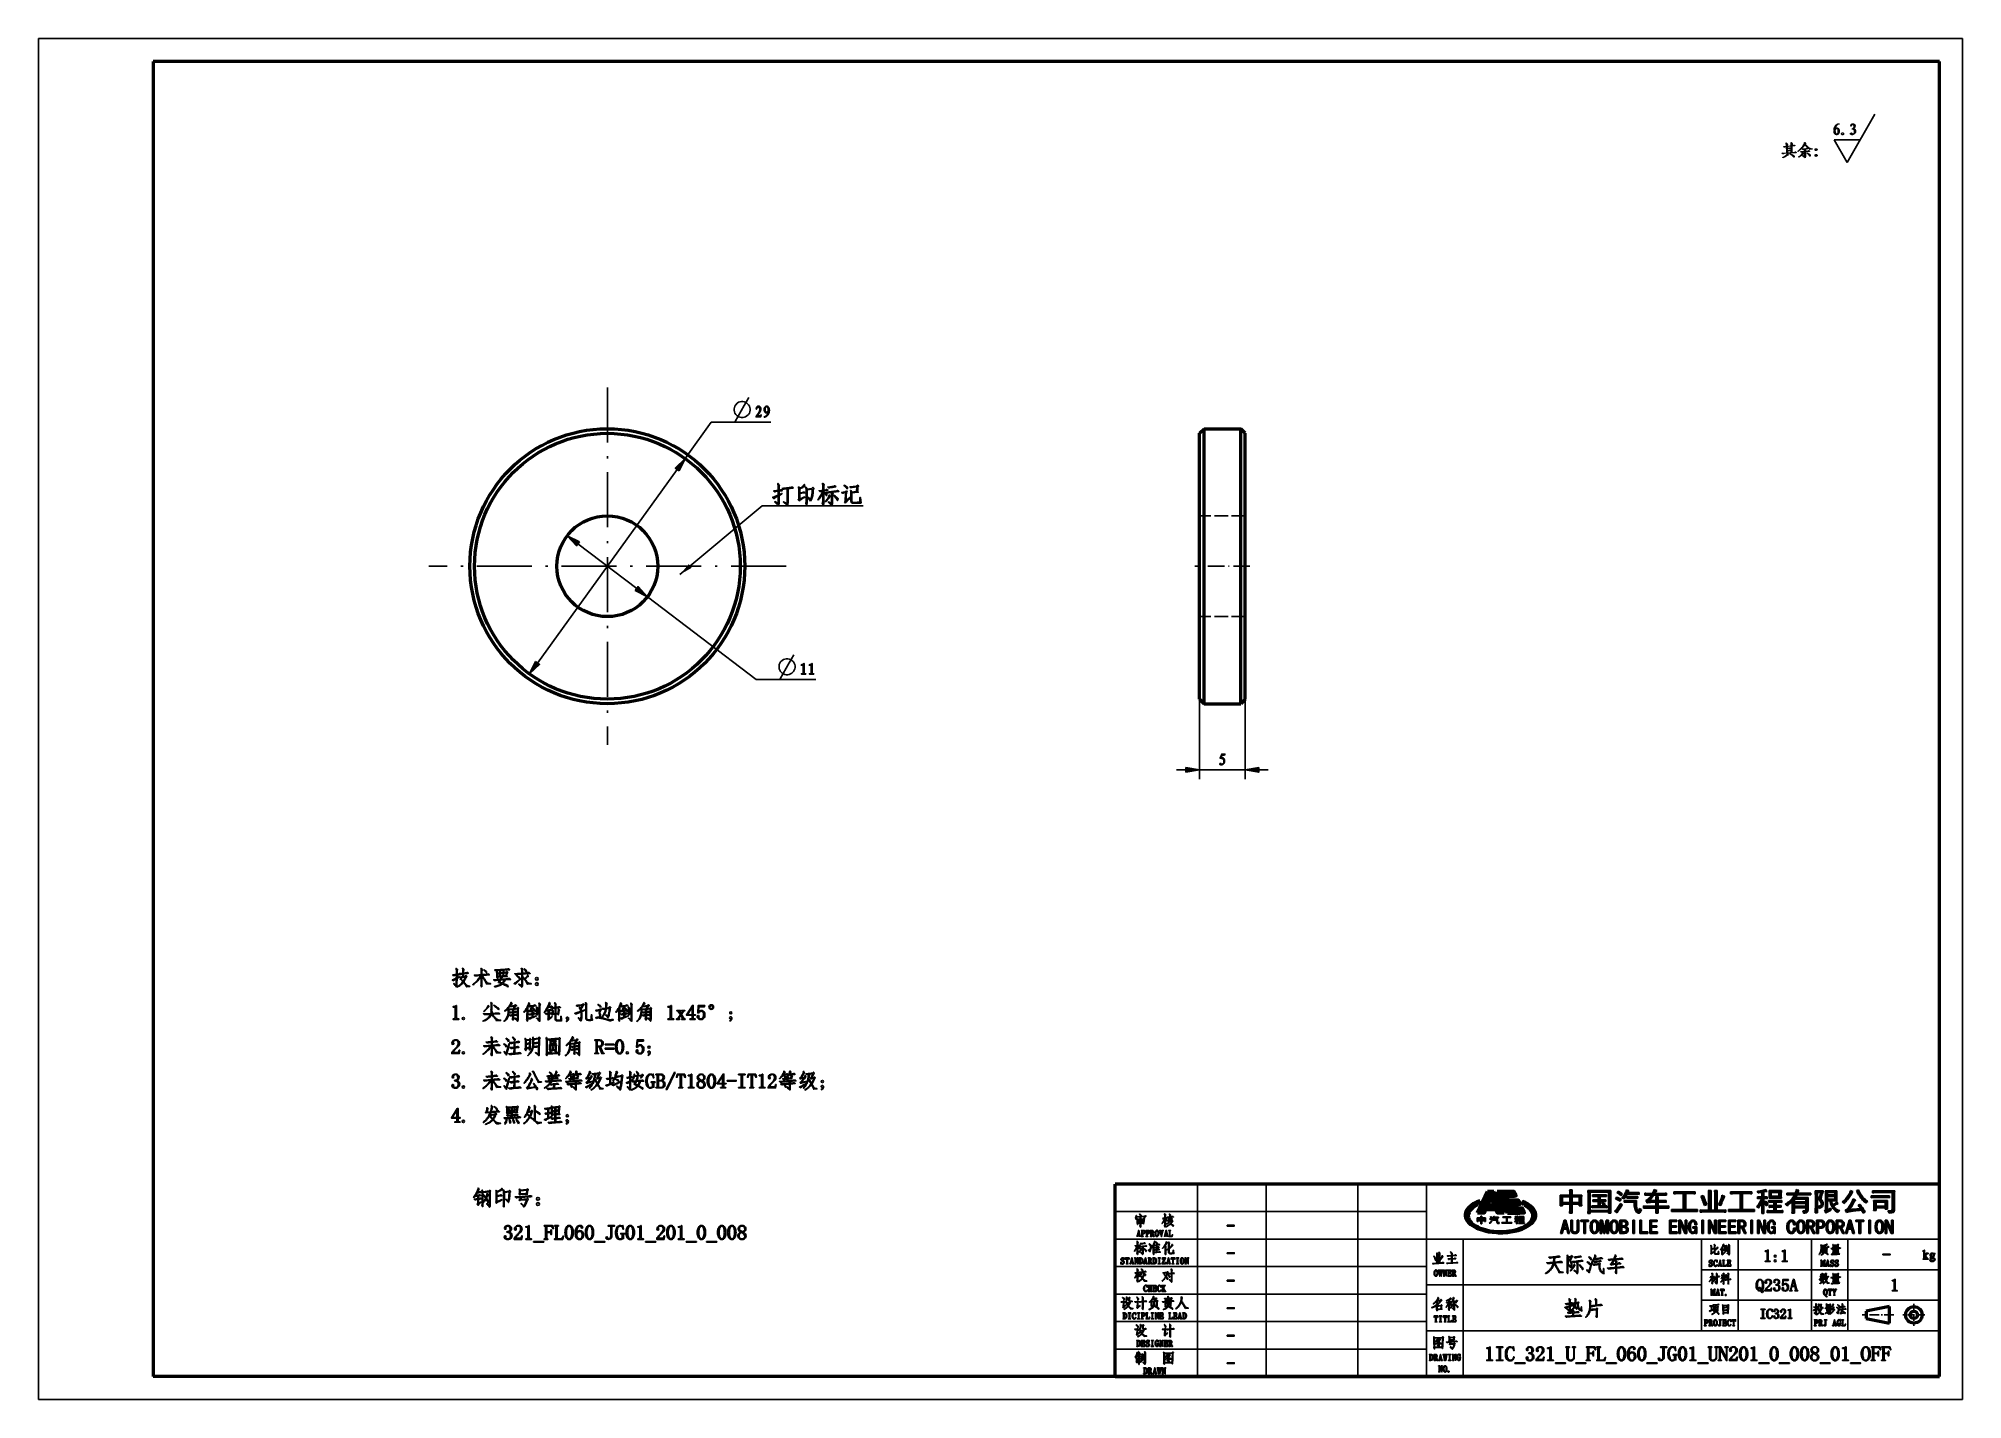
# Model space of a CAD drawing. Extents: x 0 to 420, y 0 to 297.
import ezdxf

# ---------------------------------------------------------------- set-up
doc = ezdxf.new("R2010")
doc.units = 0
doc.linetypes.add('DASHDOT', pattern=[18.5, 12, -3, 0.5, -3])
doc.linetypes.add('DASHED', pattern=[15, 12, -3])

msp = doc.modelspace()

# ---------------------------------------------------------------- linework, layer by layer
at = {"color": 7, "lineweight": 25}
for p, q in [((420, 297), (0, 297)), ((0, 297), (0, 0)), ((420, 0), (420, 297)), ((253, 5), (253, 47)), ((268, 5), (268, 47)), ((288, 5), (288, 47)), ((303, 5), (303, 47)), ((303, 41), (235, 41)), ((415, 35), (235, 35)), ((311, 5), (311, 35)), ((363, 15), (363, 35)), ((371, 15), (371, 35)), ((387, 15), (387, 35)), ((395, 15), (395, 35)), ((303, 29), (235, 29)), ((415, 28.33), (363, 28.33)), ((303, 23), (235, 23)), ((363, 25), (303, 25)), ((415, 21.66), (363, 21.66)), ((303, 17), (235, 17)), ((415, 15), (303, 15)), ((303, 11), (235, 11)), ((0, 0), (420, 0))]:
    msp.add_line(p, q, dxfattribs=at)
at = {"color": 7, "lineweight": 50}
for p, q in [((415, 292), (25, 292)), ((25, 292), (25, 5)), ((415, 5), (415, 292)), ((253.43, 181.84), (253.43, 210.84)), ((254.43, 181.84), (254.43, 211.84)), ((262.43, 181.84), (262.43, 211.84)), ((263.43, 181.84), (263.43, 210.84)), ((253.43, 152.84), (253.43, 181.84)), ((254.43, 151.84), (254.43, 181.84)), ((262.43, 151.84), (262.43, 181.84)), ((263.43, 152.84), (263.43, 181.84)), ((235, 5), (235, 47)), ((415, 47), (235, 47)), ((415, 5), (25, 5)), ((235, 5), (415, 5)), ((235, 5), (415, 5)), ((235, 5), (415, 5)), ((235, 5), (415, 5)), ((235, 5), (415, 5)), ((235, 5), (415, 5)), ((235, 5), (415, 5))]:
    msp.add_line(p, q, dxfattribs=at)
at = {"color": 5, "lineweight": 25, "ltscale": 0.303109}
msp.add_line((394.79, 269.96), (400.86, 280.46), dxfattribs=at)
at = {"color": 5, "lineweight": 25, "ltscale": 0.141451}
for p, q in [((394.79, 269.96), (391.96, 274.86)), ((391.96, 274.86), (397.62, 274.86))]:
    msp.add_line(p, q, dxfattribs=at)
at = {"color": 14, "linetype": 'DASHDOT', "lineweight": 25}
for p, q in [((124.18, 220.84), (124.18, 142.84)), ((163.18, 181.84), (85.18, 181.84))]:
    msp.add_line(p, q, dxfattribs=at)
at = {"color": 5, "lineweight": 25, "ltscale": 0.244061}
msp.add_line((141.14, 205.36), (146.85, 213.28), dxfattribs=at)
at = {"color": 5, "lineweight": 25, "ltscale": 0.325}
for p, q in [((146.85, 213.28), (159.85, 213.28)), ((156.66, 157.14), (169.66, 157.14))]:
    msp.add_line(p, q, dxfattribs=at)
at = {"color": 7, "lineweight": 50, "ltscale": 0.035355}
for p, q in [((253.43, 210.84), (254.43, 211.84)), ((263.43, 210.84), (262.43, 211.84)), ((253.43, 152.84), (254.43, 151.84)), ((263.43, 152.84), (262.43, 151.84))]:
    msp.add_line(p, q, dxfattribs=at)
at = {"color": 7, "linetype": 'DASHED', "lineweight": 25}
for p, q in [((254.43, 181.84), (254.43, 211.84)), ((262.43, 181.84), (262.43, 211.84))]:
    msp.add_line(p, q, dxfattribs=at)
at = {"color": 7, "lineweight": 50, "ltscale": 0.2}
for p, q in [((254.43, 211.84), (262.43, 211.84)), ((254.43, 151.84), (262.43, 151.84))]:
    msp.add_line(p, q, dxfattribs=at)
at = {"color": 5, "lineweight": 25}
for p, q in [((108.94, 160.72), (139.41, 202.97)), ((132.94, 175.18), (156.66, 157.14))]:
    msp.add_line(p, q, dxfattribs=at)
at = {"color": 7, "linetype": 'DASHED', "lineweight": 25, "ltscale": 0.25}
for p, q in [((263.43, 192.84), (253.43, 192.84)), ((263.43, 170.84), (253.43, 170.84))]:
    msp.add_line(p, q, dxfattribs=at)
at = {"color": 5, "lineweight": 25, "ltscale": 0.402279}
msp.add_line((117.77, 186.71), (130.58, 176.97), dxfattribs=at)
at = {"color": 14, "linetype": 'DASHDOT', "lineweight": 25, "ltscale": 0.30003}
msp.add_line((264.43, 181.84), (252.43, 181.84), dxfattribs=at)
at = {"color": 7, "linetype": 'DASHED', "lineweight": 25, "ltscale": 0.35081}
for p, q in [((254.43, 167.81), (254.43, 181.84)), ((262.43, 167.81), (262.43, 181.84))]:
    msp.add_line(p, q, dxfattribs=at)
at = {"color": 7, "linetype": 'DASHED', "lineweight": 25, "ltscale": 0.39919}
for p, q in [((254.43, 151.84), (254.43, 167.81)), ((262.43, 151.84), (262.43, 167.81))]:
    msp.add_line(p, q, dxfattribs=at)
at = {"color": 5, "lineweight": 25, "ltscale": 0.436282}
for p, q in [((253.43, 152.84), (253.43, 135.39)), ((263.43, 152.84), (263.43, 135.39))]:
    msp.add_line(p, q, dxfattribs=at)
at = {"color": 5, "lineweight": 25, "ltscale": 0.051139}
for p, q in [((248.43, 137.39), (250.47, 137.39)), ((266.38, 137.39), (268.43, 137.39))]:
    msp.add_line(p, q, dxfattribs=at)
at = {"color": 5, "lineweight": 25, "ltscale": 0.25}
msp.add_line((253.43, 137.39), (263.43, 137.39), dxfattribs=at)
at = {"color": 30, "lineweight": 50, "ltscale": 0.129842}
msp.add_line((314.1, 40.7), (316.34, 45.38), dxfattribs=at)
at = {"color": 142, "lineweight": 50, "ltscale": 0.021213}
msp.add_line((314.26, 42.57), (314.61, 43.34), dxfattribs=at)
at = {"color": 30, "lineweight": 50, "ltscale": 0.033925}
msp.add_line((317.69, 45.38), (316.34, 45.38), dxfattribs=at)
at = {"color": 30, "lineweight": 50, "ltscale": 0.130132}
msp.add_line((319.96, 40.7), (317.69, 45.38), dxfattribs=at)
at = {"color": 30, "lineweight": 50, "ltscale": 0.130018}
msp.add_line((320.65, 40.69), (318.4, 45.37), dxfattribs=at)
at = {"color": 142, "lineweight": 50, "ltscale": 0.022913}
msp.add_line((324.33, 42.43), (323.93, 43.26), dxfattribs=at)
at = {"color": 154, "lineweight": 25, "ltscale": 0.052676}
for p, q in [((334.26, 44.61), (332.16, 44.61)), ((336.88, 44.61), (334.77, 44.61))]:
    msp.add_line(p, q, dxfattribs=at)
at = {"color": 154, "lineweight": 25, "ltscale": 0.000276279}
msp.add_line((332.16, 44.61), (332.16, 44.6), dxfattribs=at)
at = {"color": 154, "lineweight": 25, "ltscale": 0.005624}
msp.add_line((332.16, 44.6), (332.17, 44.37), dxfattribs=at)
at = {"color": 154, "lineweight": 25, "ltscale": 0.005256}
msp.add_line((332.17, 42.48), (332.16, 42.27), dxfattribs=at)
at = {"color": 154, "lineweight": 25, "ltscale": 0.013353}
for p, q in [((332.16, 42.27), (332.69, 42.27)), ((382.76, 40.69), (383.3, 40.69)), ((403.11, 41.55), (403.64, 41.55))]:
    msp.add_line(p, q, dxfattribs=at)
at = {"color": 154, "lineweight": 25, "ltscale": 0.006817}
for p, q in [((332.17, 44.37), (332.17, 44.1)), ((332.17, 42.76), (332.17, 42.48)), ((343.21, 45.31), (343.22, 45.58)), ((351.13, 44.99), (350.85, 45)), ((353.55, 40.85), (353.55, 41.12))]:
    msp.add_line(p, q, dxfattribs=at)
at = {"color": 154, "lineweight": 25, "ltscale": 0.008196}
for p, q in [((332.17, 44.1), (332.18, 43.77)), ((392.57, 44.71), (392.58, 45.04)), ((338.72, 40.62), (338.72, 40.95))]:
    msp.add_line(p, q, dxfattribs=at)
at = {"color": 154, "lineweight": 25, "ltscale": 0.008473}
for p, q in [((332.18, 43.1), (332.17, 42.76)), ((339.76, 43.22), (340.1, 43.22)), ((341.89, 42.23), (341.55, 42.23)), ((351.05, 41.79), (351.38, 41.79))]:
    msp.add_line(p, q, dxfattribs=at)
at = {"color": 154, "lineweight": 25, "ltscale": 0.009394}
for p, q in [((332.18, 43.77), (332.18, 43.4)), ((351.83, 44.99), (351.45, 44.99))]:
    msp.add_line(p, q, dxfattribs=at)
at = {"color": 154, "lineweight": 25, "ltscale": 0.007552}
for p, q in [((332.18, 43.4), (332.18, 43.1)), ((338.25, 44.96), (338.26, 44.66)), ((338.26, 41.81), (338.26, 41.51))]:
    msp.add_line(p, q, dxfattribs=at)
at = {"color": 154, "lineweight": 25, "ltscale": 0.032508}
for p, q in [((332.69, 42.96), (332.69, 44.26)), ((334.26, 44.26), (334.26, 42.96)), ((334.77, 42.96), (334.77, 44.26)), ((336.34, 44.26), (336.34, 42.96))]:
    msp.add_line(p, q, dxfattribs=at)
at = {"color": 154, "lineweight": 25, "ltscale": 0.039323}
for p, q in [((332.69, 44.26), (334.26, 44.26)), ((334.26, 42.96), (332.69, 42.96)), ((332.69, 42.61), (334.26, 42.61))]:
    msp.add_line(p, q, dxfattribs=at)
at = {"color": 154, "lineweight": 25, "ltscale": 0.008288}
for p, q in [((332.69, 42.27), (332.69, 42.61)), ((336.34, 42.61), (336.34, 42.27))]:
    msp.add_line(p, q, dxfattribs=at)
at = {"color": 154, "lineweight": 25, "ltscale": 0.013998}
msp.add_line((334.8, 45.78), (334.24, 45.78), dxfattribs=at)
at = {"color": 154, "lineweight": 25, "ltscale": 0.006728}
for p, q in [((334.24, 45.78), (334.25, 45.51)), ((398.18, 40.92), (398.31, 40.69))]:
    msp.add_line(p, q, dxfattribs=at)
at = {"color": 154, "lineweight": 25, "ltscale": 0.00737}
for p, q in [((334.25, 45.51), (334.26, 45.21)), ((338.24, 45.26), (338.25, 44.96)), ((405.17, 44.89), (405.18, 45.19)), ((343.22, 40.79), (343.21, 41.09))]:
    msp.add_line(p, q, dxfattribs=at)
at = {"color": 154, "lineweight": 25, "ltscale": 0.007554}
for p, q in [((334.26, 45.21), (334.26, 44.91)), ((348.81, 42.8), (348.82, 43.1)), ((377.77, 45.32), (377.77, 45.02)), ((386.3, 43.46), (386.31, 43.76))]:
    msp.add_line(p, q, dxfattribs=at)
at = {"color": 154, "lineweight": 25, "ltscale": 0.007551}
for p, q in [((334.26, 44.91), (334.26, 44.61)), ((343.2, 41.68), (343.2, 41.99))]:
    msp.add_line(p, q, dxfattribs=at)
at = {"color": 154, "lineweight": 25, "ltscale": 0.025325}
msp.add_line((334.26, 42.61), (334.26, 41.59), dxfattribs=at)
at = {"color": 154, "lineweight": 25, "ltscale": 0.007277}
for p, q in [((334.77, 44.87), (334.78, 45.16)), ((387.87, 45.09), (387.87, 44.8))]:
    msp.add_line(p, q, dxfattribs=at)
at = {"color": 154, "lineweight": 25, "ltscale": 0.006538}
msp.add_line((334.77, 44.61), (334.77, 44.87), dxfattribs=at)
at = {"color": 154, "lineweight": 25, "ltscale": 0.039322}
for p, q in [((334.77, 44.26), (336.34, 44.26)), ((336.34, 42.96), (334.77, 42.96)), ((334.77, 42.61), (336.34, 42.61)), ((361.14, 41.44), (359.57, 41.44))]:
    msp.add_line(p, q, dxfattribs=at)
at = {"color": 154, "lineweight": 25, "ltscale": 0.023667}
msp.add_line((334.77, 41.66), (334.77, 42.61), dxfattribs=at)
at = {"color": 154, "lineweight": 25, "ltscale": 0.007646}
for p, q in [((334.78, 45.16), (334.79, 45.47)), ((379.74, 41.96), (380.04, 41.96))]:
    msp.add_line(p, q, dxfattribs=at)
at = {"color": 154, "lineweight": 25, "ltscale": 0.00774}
for p, q in [((334.79, 45.47), (334.8, 45.78)), ((362.13, 41.46), (361.82, 41.45)), ((374.53, 41.46), (374.22, 41.45))]:
    msp.add_line(p, q, dxfattribs=at)
at = {"color": 154, "lineweight": 25, "ltscale": 0.013354}
msp.add_line((336.34, 42.27), (336.88, 42.27), dxfattribs=at)
at = {"color": 154, "lineweight": 25, "ltscale": 0.008933}
for p, q in [((336.85, 43.42), (336.86, 43.78)), ((353.54, 41.43), (353.54, 41.79))]:
    msp.add_line(p, q, dxfattribs=at)
at = {"color": 154, "lineweight": 25, "ltscale": 0.000552559}
msp.add_line((336.85, 43.4), (336.85, 43.42), dxfattribs=at)
at = {"color": 154, "lineweight": 25, "ltscale": 0.009301}
msp.add_line((336.86, 43.03), (336.85, 43.4), dxfattribs=at)
at = {"color": 154, "lineweight": 25, "ltscale": 0.007001}
for p, q in [((336.86, 44.09), (336.87, 44.37)), ((366.97, 42.98), (366.84, 42.73))]:
    msp.add_line(p, q, dxfattribs=at)
at = {"color": 154, "lineweight": 25, "ltscale": 0.00792}
for p, q in [((336.86, 43.78), (336.86, 44.09)), ((336.86, 42.71), (336.86, 43.03)), ((338.26, 44.66), (338.26, 44.34)), ((341.8, 44.66), (341.48, 44.65)), ((376.05, 43.61), (375.92, 43.32)), ((380.2, 41.2), (379.88, 41.19))]:
    msp.add_line(p, q, dxfattribs=at)
at = {"color": 154, "lineweight": 25, "ltscale": 0.006636}
for p, q in [((336.87, 42.44), (336.86, 42.71)), ((353.03, 44.3), (353.04, 44.03))]:
    msp.add_line(p, q, dxfattribs=at)
at = {"color": 154, "lineweight": 25, "ltscale": 0.0059}
for p, q in [((336.87, 44.37), (336.88, 44.61)), ((392.59, 45.32), (392.6, 45.56))]:
    msp.add_line(p, q, dxfattribs=at)
at = {"color": 154, "lineweight": 25, "ltscale": 0.00424}
msp.add_line((336.88, 42.27), (336.87, 42.44), dxfattribs=at)
at = {"color": 154, "lineweight": 25, "ltscale": 0.124689}
msp.add_line((343.22, 45.58), (338.23, 45.58), dxfattribs=at)
at = {"color": 154, "lineweight": 25, "ltscale": 0.000925408}
msp.add_line((338.23, 45.58), (338.24, 45.54), dxfattribs=at)
at = {"color": 154, "lineweight": 25, "ltscale": 0.007093}
for p, q in [((338.24, 45.54), (338.24, 45.26)), ((350.74, 44.57), (351.03, 44.58)), ((392.58, 45.04), (392.59, 45.32)), ((353.05, 41.2), (353.04, 40.92)), ((376.18, 41.57), (376.17, 41.29))]:
    msp.add_line(p, q, dxfattribs=at)
at = {"color": 154, "lineweight": 25, "ltscale": 0.057832}
msp.add_line((338.26, 44.34), (338.26, 42.03), dxfattribs=at)
at = {"color": 154, "lineweight": 25, "ltscale": 0.005525}
msp.add_line((338.26, 42.03), (338.26, 41.81), dxfattribs=at)
at = {"color": 154, "lineweight": 25, "ltscale": 0.099089}
for p, q in [((338.72, 41.28), (338.72, 45.25)), ((342.74, 45.25), (342.74, 41.28))]:
    msp.add_line(p, q, dxfattribs=at)
at = {"color": 154, "lineweight": 25, "ltscale": 0.10047}
for p, q in [((338.72, 45.25), (342.74, 45.25)), ((342.74, 41.28), (338.72, 41.28)), ((338.72, 40.95), (342.74, 40.95))]:
    msp.add_line(p, q, dxfattribs=at)
at = {"color": 154, "lineweight": 25, "ltscale": 0.009946}
for p, q in [((339.08, 42.25), (339.08, 41.85)), ((339.23, 44.68), (339.23, 44.28)), ((339.32, 43.6), (339.32, 43.2)), ((342.13, 43.2), (342.13, 43.6)), ((342.25, 44.28), (342.25, 44.68)), ((342.37, 41.85), (342.37, 42.25)), ((346.11, 43.46), (346.11, 43.07)), ((349.4, 44.76), (349.4, 45.16)), ((377.63, 43.42), (377.63, 43.02)), ((380.59, 43.02), (380.59, 43.42))]:
    msp.add_line(p, q, dxfattribs=at)
at = {"color": 154, "lineweight": 25, "ltscale": 0.008204}
for p, q in [((339.41, 42.24), (339.08, 42.25)), ((363.12, 40.91), (363.44, 40.93))]:
    msp.add_line(p, q, dxfattribs=at)
at = {"color": 154, "lineweight": 25, "ltscale": 0.00802}
for p, q in [((339.55, 44.66), (339.23, 44.68)), ((386.31, 43.76), (386.33, 44.08))]:
    msp.add_line(p, q, dxfattribs=at)
at = {"color": 154, "lineweight": 25, "ltscale": 0.004613}
for p, q in [((339.23, 44.28), (339.41, 44.29)), ((345.31, 42.78), (345.23, 42.62))]:
    msp.add_line(p, q, dxfattribs=at)
at = {"color": 154, "lineweight": 25, "ltscale": 0.007929}
for p, q in [((339.64, 43.58), (339.32, 43.6)), ((377.95, 43.4), (377.63, 43.42))]:
    msp.add_line(p, q, dxfattribs=at)
at = {"color": 154, "lineweight": 25, "ltscale": 0.002769}
msp.add_line((339.32, 43.2), (339.43, 43.21), dxfattribs=at)
at = {"color": 154, "lineweight": 25, "ltscale": 0.008198}
for p, q in [((339.41, 44.29), (339.74, 44.3)), ((339.74, 42.23), (339.41, 42.24)), ((348.78, 44.78), (349.11, 44.78)), ((351.01, 42.21), (350.68, 42.22)), ((354.66, 43.04), (354.98, 43.04)), ((355.02, 43.45), (354.7, 43.45)), ((354.71, 44.59), (355.03, 44.58)), ((355.53, 42.22), (355.2, 42.21)), ((373.64, 45.32), (373.31, 45.32)), ((373.39, 44.92), (373.72, 44.91)), ((386.66, 45.04), (386.33, 45.03)), ((392.29, 42.91), (392.03, 42.7)), ((400.32, 44.05), (400.65, 44.06)), ((400.69, 44.46), (400.36, 44.47)), ((401.02, 45.52), (400.7, 45.52)), ((350.72, 41.78), (351.05, 41.79)), ((355.23, 41.79), (355.56, 41.78)), ((361.82, 41.45), (361.49, 41.44)), ((361.52, 41.04), (361.85, 41.03)), ((374.22, 41.45), (373.89, 41.44)), ((373.92, 41.04), (374.24, 41.03))]:
    msp.add_line(p, q, dxfattribs=at)
at = {"color": 154, "lineweight": 25, "ltscale": 0.008109}
for p, q in [((339.43, 43.21), (339.76, 43.22)), ((341.97, 43.59), (341.65, 43.58)), ((342.22, 42.24), (341.89, 42.23)), ((368.09, 44.39), (367.78, 44.47))]:
    msp.add_line(p, q, dxfattribs=at)
at = {"color": 154, "lineweight": 25, "ltscale": 0.00829}
for p, q in [((339.88, 44.65), (339.55, 44.66)), ((339.97, 43.57), (339.64, 43.58)), ((361.24, 45.32), (360.91, 45.32)), ((378.28, 43.4), (377.95, 43.4)), ((400.65, 45.13), (400.98, 45.14)), ((357.12, 41.44), (356.79, 41.45)), ((369.52, 41.44), (369.19, 41.45)), ((380.18, 40.82), (380.51, 40.81))]:
    msp.add_line(p, q, dxfattribs=at)
at = {"color": 154, "lineweight": 25, "ltscale": 0.008381}
for p, q in [((339.74, 44.3), (340.08, 44.3)), ((351.35, 42.21), (351.01, 42.21)), ((353.02, 45.71), (352.71, 45.84)), ((354.7, 43.45), (354.36, 43.44))]:
    msp.add_line(p, q, dxfattribs=at)
at = {"color": 154, "lineweight": 25, "ltscale": 0.004236}
msp.add_line((339.91, 42.23), (339.74, 42.23), dxfattribs=at)
at = {"color": 154, "lineweight": 25, "ltscale": 0.004881}
msp.add_line((340.08, 44.65), (339.88, 44.65), dxfattribs=at)
at = {"color": 154, "lineweight": 25, "ltscale": 0.013261}
for p, q in [((340.44, 42.23), (339.91, 42.23)), ((353.56, 44.3), (353.03, 44.3)), ((353.03, 40.67), (353.56, 40.67)), ((400.59, 41.24), (401.12, 41.24))]:
    msp.add_line(p, q, dxfattribs=at)
at = {"color": 154, "lineweight": 25, "ltscale": 0.003131}
for p, q in [((340.1, 43.57), (339.97, 43.57)), ((341.48, 44.3), (341.6, 44.3))]:
    msp.add_line(p, q, dxfattribs=at)
at = {"color": 154, "lineweight": 25, "ltscale": 0.035086}
msp.add_line((341.48, 44.65), (340.08, 44.65), dxfattribs=at)
at = {"color": 154, "lineweight": 25, "ltscale": 0.009025}
for p, q in [((340.08, 44.3), (340.44, 44.3)), ((348.79, 45.14), (348.43, 45.14)), ((369.45, 41.04), (369.81, 41.04)), ((377.9, 40.82), (378.26, 40.82))]:
    msp.add_line(p, q, dxfattribs=at)
at = {"color": 154, "lineweight": 25, "ltscale": 0.008472}
for p, q in [((340.44, 43.57), (340.1, 43.57)), ((340.1, 43.22), (340.44, 43.22)), ((341.65, 43.58), (341.31, 43.57)), ((376.18, 44.21), (375.84, 44.21)), ((378.12, 43.04), (378.45, 43.04)), ((378.84, 42.34), (378.5, 42.34)), ((378.5, 41.96), (378.84, 41.96)), ((379.3, 41.96), (379.64, 41.96))]:
    msp.add_line(p, q, dxfattribs=at)
at = {"color": 154, "lineweight": 25, "ltscale": 0.018142}
for p, q in [((340.44, 44.3), (340.44, 43.57)), ((340.87, 43.57), (340.87, 44.3))]:
    msp.add_line(p, q, dxfattribs=at)
at = {"color": 154, "lineweight": 25, "ltscale": 0.024772}
for p, q in [((340.44, 43.22), (340.44, 42.23)), ((340.87, 42.23), (340.87, 43.22)), ((359.57, 44.92), (360.56, 44.92)), ((376.18, 45.2), (376.18, 44.21))]:
    msp.add_line(p, q, dxfattribs=at)
at = {"color": 154, "lineweight": 25, "ltscale": 0.015103}
msp.add_line((340.87, 44.3), (341.48, 44.3), dxfattribs=at)
at = {"color": 154, "lineweight": 25, "ltscale": 0.010867}
for p, q in [((341.31, 43.57), (340.87, 43.57)), ((340.87, 43.22), (341.31, 43.22))]:
    msp.add_line(p, q, dxfattribs=at)
at = {"color": 154, "lineweight": 25, "ltscale": 0.016945}
msp.add_line((341.55, 42.23), (340.87, 42.23), dxfattribs=at)
at = {"color": 154, "lineweight": 25, "ltscale": 0.008126}
msp.add_line((341.48, 43.01), (341.21, 42.83), dxfattribs=at)
at = {"color": 154, "lineweight": 25, "ltscale": 0.01011}
msp.add_line((341.21, 42.83), (341.48, 42.52), dxfattribs=at)
at = {"color": 154, "lineweight": 25, "ltscale": 0.00442}
msp.add_line((341.31, 43.22), (341.49, 43.22), dxfattribs=at)
at = {"color": 154, "lineweight": 25, "ltscale": 0.002248}
msp.add_line((341.55, 43.07), (341.48, 43.01), dxfattribs=at)
at = {"color": 154, "lineweight": 25, "ltscale": 0.005354}
msp.add_line((341.48, 42.52), (341.62, 42.36), dxfattribs=at)
at = {"color": 154, "lineweight": 25, "ltscale": 0.008291}
for p, q in [((341.49, 43.22), (341.82, 43.21)), ((382.3, 43.37), (382.05, 43.15)), ((377.97, 41.2), (377.64, 41.21)), ((380.53, 41.21), (380.2, 41.2))]:
    msp.add_line(p, q, dxfattribs=at)
at = {"color": 154, "lineweight": 25, "ltscale": 0.005669}
msp.add_line((341.72, 42.91), (341.55, 43.07), dxfattribs=at)
at = {"color": 154, "lineweight": 25, "ltscale": 0.008382}
for p, q in [((341.6, 44.3), (341.94, 44.29)), ((341.73, 41.88), (342.07, 41.87))]:
    msp.add_line(p, q, dxfattribs=at)
at = {"color": 154, "lineweight": 25, "ltscale": 0.003554}
msp.add_line((341.62, 42.36), (341.74, 42.44), dxfattribs=at)
at = {"color": 154, "lineweight": 25, "ltscale": 0.009444}
msp.add_line((341.99, 42.65), (341.72, 42.91), dxfattribs=at)
at = {"color": 154, "lineweight": 25, "ltscale": 0.008418}
msp.add_line((341.74, 42.44), (342.04, 42.61), dxfattribs=at)
at = {"color": 154, "lineweight": 25, "ltscale": 0.008293}
msp.add_line((342.13, 44.67), (341.8, 44.66), dxfattribs=at)
at = {"color": 154, "lineweight": 25, "ltscale": 0.007836}
for p, q in [((341.82, 43.21), (342.13, 43.2)), ((341.94, 44.29), (342.25, 44.28)), ((346.42, 43.45), (346.11, 43.46)), ((361.85, 41.03), (362.16, 41.02)), ((374.24, 41.03), (374.56, 41.02))]:
    msp.add_line(p, q, dxfattribs=at)
at = {"color": 154, "lineweight": 25, "ltscale": 0.003965}
msp.add_line((342.13, 43.6), (341.97, 43.59), dxfattribs=at)
at = {"color": 154, "lineweight": 25, "ltscale": 0.001563}
msp.add_line((342.04, 42.61), (341.99, 42.65), dxfattribs=at)
at = {"color": 154, "lineweight": 25, "ltscale": 0.003137}
msp.add_line((342.25, 44.68), (342.13, 44.67), dxfattribs=at)
at = {"color": 154, "lineweight": 25, "ltscale": 0.003964}
for p, q in [((342.37, 42.25), (342.22, 42.24)), ((352.84, 44.99), (352.92, 45.12))]:
    msp.add_line(p, q, dxfattribs=at)
at = {"color": 154, "lineweight": 25, "ltscale": 0.00728}
for p, q in [((343.2, 45.01), (343.21, 45.31)), ((338.24, 40.91), (338.23, 40.62))]:
    msp.add_line(p, q, dxfattribs=at)
at = {"color": 154, "lineweight": 25, "ltscale": 0.007644}
for p, q in [((343.2, 44.71), (343.2, 45.01)), ((346.44, 44.26), (346.6, 44.52)), ((355.2, 42.21), (354.89, 42.21)), ((376.86, 42.83), (377.01, 42.57)), ((403.62, 42.83), (403.62, 43.13))]:
    msp.add_line(p, q, dxfattribs=at)
at = {"color": 154, "lineweight": 25, "ltscale": 0.008012}
for p, q in [((343.2, 44.39), (343.2, 44.71)), ((353.05, 41.52), (353.05, 41.2))]:
    msp.add_line(p, q, dxfattribs=at)
at = {"color": 154, "lineweight": 25, "ltscale": 0.001105}
for p, q in [((343.2, 44.34), (343.2, 44.39)), ((382.79, 41.64), (382.79, 41.59))]:
    msp.add_line(p, q, dxfattribs=at)
at = {"color": 154, "lineweight": 25, "ltscale": 0.058938}
msp.add_line((343.2, 41.99), (343.2, 44.34), dxfattribs=at)
at = {"color": 154, "lineweight": 25, "ltscale": 0.007387}
msp.add_line((344.39, 44.03), (344.22, 43.8), dxfattribs=at)
at = {"color": 154, "lineweight": 25, "ltscale": 0.005099}
msp.add_line((344.22, 43.8), (344.41, 43.73), dxfattribs=at)
at = {"color": 154, "lineweight": 25, "ltscale": 0.003749}
msp.add_line((344.46, 44.17), (344.39, 44.03), dxfattribs=at)
at = {"color": 154, "lineweight": 25, "ltscale": 0.007873}
msp.add_line((344.41, 43.73), (344.69, 43.6), dxfattribs=at)
at = {"color": 154, "lineweight": 25, "ltscale": 0.007969}
for p, q in [((344.75, 44.05), (344.46, 44.17)), ((397.48, 44.41), (397.66, 44.15)), ((344.86, 41.15), (345.03, 41.42))]:
    msp.add_line(p, q, dxfattribs=at)
at = {"color": 154, "lineweight": 25, "ltscale": 0.007782}
msp.add_line((344.75, 45.38), (344.51, 45.18), dxfattribs=at)
at = {"color": 154, "lineweight": 25, "ltscale": 0.005291}
msp.add_line((344.51, 45.18), (344.69, 45.07), dxfattribs=at)
at = {"color": 154, "lineweight": 25, "ltscale": 0.008097}
msp.add_line((344.69, 45.07), (344.96, 44.89), dxfattribs=at)
at = {"color": 154, "lineweight": 25, "ltscale": 0.008033}
msp.add_line((344.69, 43.6), (344.98, 43.45), dxfattribs=at)
at = {"color": 154, "lineweight": 25, "ltscale": 0.008125}
msp.add_line((344.91, 42.1), (344.72, 41.83), dxfattribs=at)
at = {"color": 154, "lineweight": 25, "ltscale": 0.003649}
msp.add_line((344.85, 45.49), (344.75, 45.38), dxfattribs=at)
at = {"color": 154, "lineweight": 25, "ltscale": 0.008079}
for p, q in [((345.05, 43.91), (344.75, 44.05)), ((366.93, 42.43), (367.22, 42.3))]:
    msp.add_line(p, q, dxfattribs=at)
at = {"color": 154, "lineweight": 25, "ltscale": 0.007487}
for p, q in [((345.1, 45.33), (344.85, 45.49)), ((395.43, 44.31), (395.59, 44.57))]:
    msp.add_line(p, q, dxfattribs=at)
at = {"color": 154, "lineweight": 25, "ltscale": 0.007741}
for p, q in [((345.08, 42.36), (344.91, 42.1)), ((381.8, 42.96), (381.55, 42.78))]:
    msp.add_line(p, q, dxfattribs=at)
at = {"color": 154, "lineweight": 25, "ltscale": 0.00781}
msp.add_line((344.96, 44.89), (345.2, 44.7), dxfattribs=at)
at = {"color": 154, "lineweight": 25, "ltscale": 0.008327}
for p, q in [((344.98, 43.45), (345.26, 43.26)), ((351.2, 42.93), (351.53, 42.99))]:
    msp.add_line(p, q, dxfattribs=at)
at = {"color": 154, "lineweight": 25, "ltscale": 0.00799}
msp.add_line((345.34, 43.77), (345.05, 43.91), dxfattribs=at)
at = {"color": 154, "lineweight": 25, "ltscale": 0.007424}
msp.add_line((345.23, 42.62), (345.08, 42.36), dxfattribs=at)
at = {"color": 154, "lineweight": 25, "ltscale": 0.007816}
msp.add_line((345.36, 45.15), (345.1, 45.33), dxfattribs=at)
at = {"color": 154, "lineweight": 25, "ltscale": 0.007564}
msp.add_line((345.2, 44.7), (345.43, 44.5), dxfattribs=at)
at = {"color": 154, "lineweight": 25, "ltscale": 0.010015}
msp.add_line((345.25, 41.75), (345.46, 42.09), dxfattribs=at)
at = {"color": 154, "lineweight": 25, "ltscale": 0.004402}
msp.add_line((345.26, 43.26), (345.37, 43.4), dxfattribs=at)
at = {"color": 154, "lineweight": 25, "ltscale": 0.007997}
for p, q in [((345.57, 42.6), (345.31, 42.78)), ((351.39, 43.74), (351.14, 43.54))]:
    msp.add_line(p, q, dxfattribs=at)
at = {"color": 154, "lineweight": 25, "ltscale": 0.005932}
msp.add_line((345.55, 43.66), (345.34, 43.77), dxfattribs=at)
at = {"color": 154, "lineweight": 25, "ltscale": 0.008142}
msp.add_line((345.62, 44.96), (345.36, 45.15), dxfattribs=at)
at = {"color": 154, "lineweight": 25, "ltscale": 0.007868}
msp.add_line((345.37, 43.4), (345.55, 43.66), dxfattribs=at)
at = {"color": 154, "lineweight": 25, "ltscale": 0.003915}
msp.add_line((345.43, 44.5), (345.53, 44.62), dxfattribs=at)
at = {"color": 154, "lineweight": 25, "ltscale": 0.007537}
for p, q in [((345.46, 42.09), (345.63, 42.33)), ((398.15, 41.89), (397.98, 42.14))]:
    msp.add_line(p, q, dxfattribs=at)
at = {"color": 154, "lineweight": 25, "ltscale": 0.007954}
msp.add_line((345.53, 44.62), (345.77, 44.83), dxfattribs=at)
at = {"color": 154, "lineweight": 25, "ltscale": 0.005602}
msp.add_line((345.77, 42.49), (345.57, 42.6), dxfattribs=at)
at = {"color": 154, "lineweight": 25, "ltscale": 0.004904}
for p, q in [((345.77, 44.83), (345.62, 44.96)), ((346.46, 37.49), (346.58, 37.34))]:
    msp.add_line(p, q, dxfattribs=at)
at = {"color": 154, "lineweight": 25, "ltscale": 0.005235}
msp.add_line((345.63, 42.33), (345.77, 42.49), dxfattribs=at)
at = {"color": 154, "lineweight": 25, "ltscale": 0.007771}
for p, q in [((345.85, 44.21), (345.65, 43.97)), ((375.87, 42.36), (376.03, 42.62)), ((400.6, 43.35), (400.63, 43.04))]:
    msp.add_line(p, q, dxfattribs=at)
at = {"color": 154, "lineweight": 25, "ltscale": 0.00539}
msp.add_line((345.65, 43.97), (345.85, 43.91), dxfattribs=at)
at = {"color": 154, "lineweight": 25, "ltscale": 0.007699}
for p, q in [((346.03, 44.45), (345.85, 44.21)), ((353.09, 45.38), (353.27, 45.62)), ((392.79, 40.8), (392.98, 41.05))]:
    msp.add_line(p, q, dxfattribs=at)
at = {"color": 154, "lineweight": 25, "ltscale": 0.008072}
for p, q in [((345.85, 43.91), (346.15, 43.8)), ((395.85, 43.15), (395.7, 42.86))]:
    msp.add_line(p, q, dxfattribs=at)
at = {"color": 154, "lineweight": 25, "ltscale": 0.007518}
for p, q in [((346.19, 44.71), (346.03, 44.45)), ((383.75, 44.4), (383.9, 44.65))]:
    msp.add_line(p, q, dxfattribs=at)
at = {"color": 154, "lineweight": 25, "ltscale": 0.000469915}
msp.add_line((346.11, 43.07), (346.12, 43.07), dxfattribs=at)
at = {"color": 154, "lineweight": 25, "ltscale": 0.007928}
for p, q in [((346.12, 43.07), (346.44, 43.08)), ((378.09, 42.35), (377.78, 42.36)), ((380.45, 45.26), (380.47, 45.58))]:
    msp.add_line(p, q, dxfattribs=at)
at = {"color": 154, "lineweight": 25, "ltscale": 0.006004}
for p, q in [((346.15, 43.8), (346.28, 44)), ((389.92, 38.28), (389.89, 38.52))]:
    msp.add_line(p, q, dxfattribs=at)
at = {"color": 154, "lineweight": 25, "ltscale": 0.007495}
for p, q in [((346.32, 44.98), (346.19, 44.71)), ((382.79, 43.87), (382.58, 43.64)), ((339.13, 37.76), (339.15, 38.06)), ((384.17, 37.76), (384.19, 38.06)), ((401.33, 37.76), (401.35, 38.06))]:
    msp.add_line(p, q, dxfattribs=at)
at = {"color": 154, "lineweight": 25, "ltscale": 0.007692}
for p, q in [((346.28, 44), (346.44, 44.26)), ((397.32, 44.67), (397.48, 44.41))]:
    msp.add_line(p, q, dxfattribs=at)
at = {"color": 154, "lineweight": 25, "ltscale": 0.009613}
msp.add_line((346.47, 45.34), (346.32, 44.99), dxfattribs=at)
at = {"color": 154, "lineweight": 25, "ltscale": 0.000130419}
msp.add_line((346.32, 44.99), (346.32, 44.98), dxfattribs=at)
at = {"color": 154, "lineweight": 25, "ltscale": 0.008474}
for p, q in [((346.76, 43.44), (346.42, 43.45)), ((378.16, 41.96), (378.5, 41.96))]:
    msp.add_line(p, q, dxfattribs=at)
at = {"color": 154, "lineweight": 25, "ltscale": 0.008565}
msp.add_line((346.44, 43.08), (346.78, 43.09), dxfattribs=at)
at = {"color": 154, "lineweight": 25, "ltscale": 0.007268}
msp.add_line((346.58, 45.61), (346.47, 45.34), dxfattribs=at)
at = {"color": 154, "lineweight": 25, "ltscale": 0.003903}
msp.add_line((346.64, 45.75), (346.58, 45.61), dxfattribs=at)
at = {"color": 154, "lineweight": 25, "ltscale": 0.007676}
for p, q in [((346.6, 44.52), (346.76, 44.79)), ((395.3, 44.99), (395.15, 44.73))]:
    msp.add_line(p, q, dxfattribs=at)
at = {"color": 154, "lineweight": 25, "ltscale": 0.008245}
msp.add_line((346.95, 45.64), (346.64, 45.75), dxfattribs=at)
at = {"color": 154, "lineweight": 25, "ltscale": 0.009854}
for p, q in [((346.74, 44.3), (346.74, 43.91)), ((349.11, 43.91), (349.11, 44.3))]:
    msp.add_line(p, q, dxfattribs=at)
at = {"color": 154, "lineweight": 25, "ltscale": 0.008296}
for p, q in [((347.07, 44.29), (346.74, 44.3)), ((382.78, 41.02), (382.76, 40.69))]:
    msp.add_line(p, q, dxfattribs=at)
at = {"color": 154, "lineweight": 25, "ltscale": 0.002396}
msp.add_line((346.74, 43.91), (346.83, 43.91), dxfattribs=at)
at = {"color": 154, "lineweight": 25, "ltscale": 0.041164}
for p, q in [((346.76, 44.79), (348.4, 44.79)), ((354.48, 44.99), (352.84, 44.99)), ((339.91, 41.88), (341.55, 41.88))]:
    msp.add_line(p, q, dxfattribs=at)
at = {"color": 154, "lineweight": 25, "ltscale": 0.000644684}
msp.add_line((346.78, 43.44), (346.76, 43.44), dxfattribs=at)
at = {"color": 154, "lineweight": 25, "ltscale": 0.051386}
msp.add_line((348.84, 43.44), (346.78, 43.44), dxfattribs=at)
at = {"color": 154, "lineweight": 25, "ltscale": 0.038678}
msp.add_line((346.78, 43.09), (348.33, 43.09), dxfattribs=at)
at = {"color": 154, "lineweight": 25, "ltscale": 0.008292}
for p, q in [((346.83, 43.91), (347.16, 43.92)), ((380.41, 43.41), (380.08, 43.4)), ((400.36, 44.47), (400.03, 44.48))]:
    msp.add_line(p, q, dxfattribs=at)
at = {"color": 154, "lineweight": 25, "ltscale": 0.006837}
msp.add_line((346.9, 45.14), (347.03, 45.38), dxfattribs=at)
at = {"color": 154, "lineweight": 25, "ltscale": 0.038126}
msp.add_line((348.43, 45.14), (346.9, 45.14), dxfattribs=at)
at = {"color": 154, "lineweight": 25, "ltscale": 0.005832}
msp.add_line((347.17, 45.58), (346.95, 45.64), dxfattribs=at)
at = {"color": 154, "lineweight": 25, "ltscale": 0.006006}
msp.add_line((347.03, 45.38), (347.17, 45.58), dxfattribs=at)
at = {"color": 154, "lineweight": 25, "ltscale": 0.008106}
for p, q in [((347.39, 44.28), (347.07, 44.29)), ((360.99, 44.92), (361.32, 44.91)), ((377.79, 43.03), (378.12, 43.04)), ((379.92, 43.04), (380.25, 43.04)), ((382.35, 45.03), (382.03, 45.04)), ((334.26, 41.56), (334.26, 41.23)), ((356.73, 41.03), (357.05, 41.04)), ((369.12, 41.03), (369.45, 41.04)), ((376.17, 41.29), (376.16, 40.96))]:
    msp.add_line(p, q, dxfattribs=at)
at = {"color": 154, "lineweight": 25, "ltscale": 0.008015}
for p, q in [((347.16, 43.92), (347.48, 43.93)), ((357.59, 45.32), (357.27, 45.32))]:
    msp.add_line(p, q, dxfattribs=at)
at = {"color": 154, "lineweight": 25, "ltscale": 0.002303}
for p, q in [((347.48, 44.28), (347.39, 44.28)), ((348.38, 43.93), (348.47, 43.93))]:
    msp.add_line(p, q, dxfattribs=at)
at = {"color": 154, "lineweight": 25, "ltscale": 0.023022}
for p, q in [((348.4, 44.28), (347.48, 44.28)), ((383.49, 45.03), (382.57, 45.03))]:
    msp.add_line(p, q, dxfattribs=at)
at = {"color": 154, "lineweight": 25, "ltscale": 0.022469}
msp.add_line((347.48, 43.93), (348.38, 43.93), dxfattribs=at)
at = {"color": 154, "lineweight": 25, "ltscale": 0.005986}
for p, q in [((348.33, 43.09), (348.33, 42.85)), ((376.62, 41.66), (376.62, 41.9))]:
    msp.add_line(p, q, dxfattribs=at)
at = {"color": 154, "lineweight": 25, "ltscale": 0.008935}
msp.add_line((348.33, 42.85), (348.34, 42.49), dxfattribs=at)
at = {"color": 154, "lineweight": 25, "ltscale": 0.008038}
msp.add_line((348.34, 42.49), (348.36, 42.17), dxfattribs=at)
at = {"color": 154, "lineweight": 25, "ltscale": 0.00715}
for p, q in [((348.36, 42.17), (348.4, 41.89)), ((396.1, 41.1), (396.39, 41.14))]:
    msp.add_line(p, q, dxfattribs=at)
at = {"color": 154, "lineweight": 25, "ltscale": 0.000276184}
msp.add_line((348.4, 44.79), (348.42, 44.79), dxfattribs=at)
at = {"color": 154, "lineweight": 25, "ltscale": 0.009579}
msp.add_line((348.79, 44.29), (348.4, 44.28), dxfattribs=at)
at = {"color": 154, "lineweight": 25, "ltscale": 0.009117}
for p, q in [((348.42, 44.79), (348.78, 44.78)), ((357.7, 44.92), (358.07, 44.92)), ((370.1, 44.92), (370.47, 44.92))]:
    msp.add_line(p, q, dxfattribs=at)
at = {"color": 154, "lineweight": 25, "ltscale": 0.009119}
for p, q in [((348.47, 43.93), (348.84, 43.92)), ((345.03, 41.42), (345.23, 41.73))]:
    msp.add_line(p, q, dxfattribs=at)
at = {"color": 154, "lineweight": 25, "ltscale": 0.008105}
for p, q in [((349.12, 45.15), (348.79, 45.14)), ((369.99, 45.32), (369.67, 45.32))]:
    msp.add_line(p, q, dxfattribs=at)
at = {"color": 154, "lineweight": 25, "ltscale": 0.007193}
msp.add_line((349.07, 44.3), (348.79, 44.29), dxfattribs=at)
at = {"color": 154, "lineweight": 25, "ltscale": 0.006631}
for p, q in [((348.81, 42.54), (348.81, 42.8)), ((380.44, 44.7), (380.44, 44.96)), ((393.92, 43.27), (393.71, 43.11)), ((363.44, 40.93), (363.71, 40.93))]:
    msp.add_line(p, q, dxfattribs=at)
at = {"color": 154, "lineweight": 25, "ltscale": 0.001017}
msp.add_line((348.82, 42.49), (348.81, 42.54), dxfattribs=at)
at = {"color": 154, "lineweight": 25, "ltscale": 0.00849}
msp.add_line((348.82, 43.1), (348.84, 43.44), dxfattribs=at)
at = {"color": 154, "lineweight": 25, "ltscale": 0.007009}
msp.add_line((348.83, 42.21), (348.82, 42.49), dxfattribs=at)
at = {"color": 154, "lineweight": 25, "ltscale": 0.007464}
for p, q in [((348.88, 41.92), (348.83, 42.21)), ((353.04, 44.03), (353.05, 43.74)), ((353.54, 43.73), (353.55, 44.03)), ((355.38, 45.01), (355.08, 45))]:
    msp.add_line(p, q, dxfattribs=at)
at = {"color": 154, "lineweight": 25, "ltscale": 0.006732}
msp.add_line((348.84, 43.92), (349.11, 43.91), dxfattribs=at)
at = {"color": 154, "lineweight": 25, "ltscale": 0.000828552}
msp.add_line((349.11, 44.3), (349.07, 44.3), dxfattribs=at)
at = {"color": 154, "lineweight": 25, "ltscale": 0.007281}
for p, q in [((349.11, 44.78), (349.4, 44.76)), ((369.67, 45.32), (369.37, 45.33)), ((400.03, 44.04), (400.32, 44.05))]:
    msp.add_line(p, q, dxfattribs=at)
at = {"color": 154, "lineweight": 25, "ltscale": 0.007101}
msp.add_line((349.4, 45.16), (349.12, 45.15), dxfattribs=at)
at = {"color": 154, "lineweight": 25, "ltscale": 0.011511}
for p, q in [((350.37, 42.23), (350.37, 41.77)), ((355.91, 41.77), (355.91, 42.23)), ((379.3, 43.04), (379.76, 43.04)), ((387.85, 40.75), (388.31, 40.75))]:
    msp.add_line(p, q, dxfattribs=at)
at = {"color": 154, "lineweight": 25, "ltscale": 0.007924}
msp.add_line((350.68, 42.22), (350.37, 42.23), dxfattribs=at)
at = {"color": 154, "lineweight": 25, "ltscale": 0.011051}
for p, q in [((350.63, 45.01), (350.63, 44.57)), ((355.31, 43.02), (355.31, 43.46)), ((355.38, 44.57), (355.38, 45.01)), ((377.78, 42.36), (377.78, 41.92)), ((356.49, 41.46), (356.49, 41.02)), ((362.16, 41.02), (362.16, 41.46)), ((368.89, 41.46), (368.89, 41.02)), ((374.56, 41.02), (374.56, 41.46)), ((377.34, 41.22), (377.34, 40.77))]:
    msp.add_line(p, q, dxfattribs=at)
at = {"color": 154, "lineweight": 25, "ltscale": 0.005528}
for p, q in [((350.85, 45), (350.63, 45.01)), ((381.63, 44.63), (381.85, 44.64))]:
    msp.add_line(p, q, dxfattribs=at)
at = {"color": 154, "lineweight": 25, "ltscale": 0.002764}
msp.add_line((350.63, 44.57), (350.74, 44.57), dxfattribs=at)
at = {"color": 154, "lineweight": 25, "ltscale": 0.006796}
msp.add_line((351.14, 43.54), (350.9, 43.42), dxfattribs=at)
at = {"color": 154, "lineweight": 25, "ltscale": 0.005564}
msp.add_line((350.9, 43.42), (350.99, 43.22), dxfattribs=at)
at = {"color": 154, "lineweight": 25, "ltscale": 0.008175}
for p, q in [((350.99, 43.22), (351.12, 42.91)), ((367.46, 44.44), (367.38, 44.13))]:
    msp.add_line(p, q, dxfattribs=at)
at = {"color": 154, "lineweight": 25, "ltscale": 0.007921}
for p, q in [((351.03, 44.58), (351.34, 44.58)), ((375.41, 43.83), (375.73, 43.84)), ((380.08, 43.4), (379.76, 43.4))]:
    msp.add_line(p, q, dxfattribs=at)
at = {"color": 154, "lineweight": 25, "ltscale": 0.002258}
msp.add_line((351.12, 42.91), (351.2, 42.93), dxfattribs=at)
at = {"color": 154, "lineweight": 25, "ltscale": 0.008104}
for p, q in [((351.45, 44.99), (351.13, 44.99)), ((377.04, 45.36), (377.36, 45.36)), ((386.33, 45.03), (386.01, 45.03)), ((400.65, 44.06), (400.98, 44.06))]:
    msp.add_line(p, q, dxfattribs=at)
at = {"color": 154, "lineweight": 25, "ltscale": 0.008841}
for p, q in [((351.34, 44.58), (351.7, 44.59)), ((357.94, 45.31), (357.59, 45.32)), ((370.34, 45.31), (369.99, 45.32)), ((392.57, 44.1), (392.57, 44.45))]:
    msp.add_line(p, q, dxfattribs=at)
at = {"color": 154, "lineweight": 25, "ltscale": 0.000920868}
for p, q in [((351.38, 42.21), (351.35, 42.21)), ((334.26, 41.59), (334.26, 41.56))]:
    msp.add_line(p, q, dxfattribs=at)
at = {"color": 154, "lineweight": 25, "ltscale": 0.041717}
for p, q in [((353.05, 42.21), (351.38, 42.21)), ((351.38, 41.79), (353.05, 41.79))]:
    msp.add_line(p, q, dxfattribs=at)
at = {"color": 154, "lineweight": 25, "ltscale": 0.005796}
msp.add_line((351.55, 43.91), (351.39, 43.74), dxfattribs=at)
at = {"color": 154, "lineweight": 25, "ltscale": 0.007862}
for p, q in [((351.53, 42.99), (351.84, 43.02)), ((364.53, 45.47), (364.56, 45.15))]:
    msp.add_line(p, q, dxfattribs=at)
at = {"color": 154, "lineweight": 25, "ltscale": 0.008101}
msp.add_line((351.76, 44.15), (351.55, 43.91), dxfattribs=at)
at = {"color": 154, "lineweight": 25, "ltscale": 0.009669}
for p, q in [((351.7, 44.59), (352.08, 44.59)), ((378.45, 43.04), (378.84, 43.04))]:
    msp.add_line(p, q, dxfattribs=at)
at = {"color": 154, "lineweight": 25, "ltscale": 0.007711}
msp.add_line((351.7, 43.44), (351.9, 43.68), dxfattribs=at)
at = {"color": 154, "lineweight": 25, "ltscale": 0.033889}
for p, q in [((353.05, 43.44), (351.7, 43.44)), ((354.89, 42.21), (353.54, 42.21)), ((353.54, 41.79), (354.89, 41.79))]:
    msp.add_line(p, q, dxfattribs=at)
at = {"color": 154, "lineweight": 25, "ltscale": 0.007681}
msp.add_line((351.95, 44.4), (351.76, 44.15), dxfattribs=at)
at = {"color": 154, "lineweight": 25, "ltscale": 0.010682}
msp.add_line((352.25, 44.99), (351.83, 44.99), dxfattribs=at)
at = {"color": 154, "lineweight": 25, "ltscale": 0.003597}
msp.add_line((351.84, 43.02), (351.99, 43.03), dxfattribs=at)
at = {"color": 154, "lineweight": 25, "ltscale": 0.009091}
for p, q in [((351.9, 43.68), (352.13, 43.96)), ((384.07, 45.71), (383.71, 45.8))]:
    msp.add_line(p, q, dxfattribs=at)
at = {"color": 154, "lineweight": 25, "ltscale": 0.005824}
for p, q in [((352.08, 44.59), (351.95, 44.4)), ((396.06, 45.4), (395.84, 45.47)), ((396.53, 43.36), (396.67, 43.55)), ((398.29, 41.7), (398.15, 41.89))]:
    msp.add_line(p, q, dxfattribs=at)
at = {"color": 154, "lineweight": 25, "ltscale": 0.006912}
for p, q in [((351.99, 43.03), (352.26, 43.04)), ((365.11, 44.71), (365.12, 44.98)), ((400.63, 43.04), (400.64, 42.76))]:
    msp.add_line(p, q, dxfattribs=at)
at = {"color": 154, "lineweight": 25, "ltscale": 0.007795}
for p, q in [((352.13, 43.96), (352.32, 44.2)), ((363.92, 42.44), (364.22, 42.52)), ((389.16, 41.9), (389.4, 42.1))]:
    msp.add_line(p, q, dxfattribs=at)
at = {"color": 154, "lineweight": 25, "ltscale": 0.001842}
for p, q in [((352.33, 44.99), (352.25, 44.99)), ((378.5, 42.34), (378.43, 42.34))]:
    msp.add_line(p, q, dxfattribs=at)
at = {"color": 154, "lineweight": 25, "ltscale": 0.008934}
msp.add_line((352.26, 43.04), (352.62, 43.04), dxfattribs=at)
at = {"color": 154, "lineweight": 25, "ltscale": 0.006687}
for p, q in [((352.32, 44.2), (352.49, 44.41)), ((391.26, 42.52), (391.36, 42.27)), ((341.68, 36.25), (341.95, 36.25))]:
    msp.add_line(p, q, dxfattribs=at)
at = {"color": 154, "lineweight": 25, "ltscale": 0.008939}
msp.add_line((352.49, 45.3), (352.33, 44.99), dxfattribs=at)
at = {"color": 154, "lineweight": 25, "ltscale": 0.007705}
msp.add_line((352.62, 45.58), (352.49, 45.3), dxfattribs=at)
at = {"color": 154, "lineweight": 25, "ltscale": 0.005471}
msp.add_line((352.49, 44.41), (352.62, 44.59), dxfattribs=at)
at = {"color": 154, "lineweight": 25, "ltscale": 0.006263}
msp.add_line((352.71, 45.82), (352.62, 45.58), dxfattribs=at)
at = {"color": 154, "lineweight": 25, "ltscale": 0.046597}
msp.add_line((352.62, 44.59), (354.48, 44.59), dxfattribs=at)
at = {"color": 154, "lineweight": 25, "ltscale": 0.010774}
msp.add_line((352.62, 43.04), (353.05, 43.04), dxfattribs=at)
at = {"color": 154, "lineweight": 25, "ltscale": 0.000670392}
msp.add_line((352.71, 45.84), (352.71, 45.82), dxfattribs=at)
at = {"color": 154, "lineweight": 25, "ltscale": 0.007637}
for p, q in [((352.92, 45.12), (353.09, 45.38)), ((377.38, 42.82), (377.21, 43.08))]:
    msp.add_line(p, q, dxfattribs=at)
at = {"color": 154, "lineweight": 25, "ltscale": 0.006585}
msp.add_line((353.27, 45.62), (353.02, 45.71), dxfattribs=at)
at = {"color": 154, "lineweight": 25, "ltscale": 0.007367}
for p, q in [((353.05, 43.74), (353.05, 43.44)), ((354.36, 43.04), (354.66, 43.04)), ((379.88, 40.82), (380.18, 40.82))]:
    msp.add_line(p, q, dxfattribs=at)
at = {"color": 154, "lineweight": 25, "ltscale": 0.020904}
for p, q in [((353.05, 43.04), (353.05, 42.21)), ((353.54, 42.21), (353.54, 43.04))]:
    msp.add_line(p, q, dxfattribs=at)
at = {"color": 154, "lineweight": 25, "ltscale": 0.007183}
msp.add_line((353.54, 43.44), (353.54, 43.73), dxfattribs=at)
at = {"color": 154, "lineweight": 25, "ltscale": 0.020536}
for p, q in [((354.36, 43.44), (353.54, 43.44)), ((353.54, 43.04), (354.36, 43.04))]:
    msp.add_line(p, q, dxfattribs=at)
at = {"color": 154, "lineweight": 25, "ltscale": 0.00682}
for p, q in [((353.55, 44.03), (353.56, 44.3)), ((380.81, 41.22), (380.53, 41.21)), ((392.6, 41.48), (392.38, 41.64))]:
    msp.add_line(p, q, dxfattribs=at)
at = {"color": 154, "lineweight": 25, "ltscale": 0.006355}
for p, q in [((354.74, 44.99), (354.48, 44.99)), ((387.87, 44.8), (387.88, 44.54))]:
    msp.add_line(p, q, dxfattribs=at)
at = {"color": 154, "lineweight": 25, "ltscale": 0.005618}
for p, q in [((354.48, 44.59), (354.71, 44.59)), ((367.39, 40.93), (367.61, 40.93))]:
    msp.add_line(p, q, dxfattribs=at)
at = {"color": 154, "lineweight": 25, "ltscale": 0.008568}
for p, q in [((355.08, 45), (354.74, 44.99)), ((397.61, 45.14), (397.46, 45.45)), ((403.82, 44.47), (403.48, 44.46)), ((348.53, 41.44), (348.67, 41.13))]:
    msp.add_line(p, q, dxfattribs=at)
at = {"color": 154, "lineweight": 25, "ltscale": 0.008112}
for p, q in [((354.98, 43.04), (355.31, 43.02)), ((405.18, 45.19), (405.19, 45.51)), ((363.46, 41.33), (363.14, 41.35)), ((367.61, 40.93), (367.94, 40.91))]:
    msp.add_line(p, q, dxfattribs=at)
at = {"color": 154, "lineweight": 25, "ltscale": 0.007096}
msp.add_line((355.31, 43.46), (355.02, 43.45), dxfattribs=at)
at = {"color": 154, "lineweight": 25, "ltscale": 0.008572}
msp.add_line((355.03, 44.58), (355.38, 44.57), dxfattribs=at)
at = {"color": 154, "lineweight": 25, "ltscale": 0.008661}
msp.add_line((355.87, 42.23), (355.53, 42.22), dxfattribs=at)
at = {"color": 154, "lineweight": 25, "ltscale": 0.000921631}
msp.add_line((355.91, 42.23), (355.87, 42.23), dxfattribs=at)
at = {"color": 154, "lineweight": 25, "ltscale": 0.010959}
for p, q in [((356.98, 45.33), (356.98, 44.9)), ((361.62, 44.9), (361.62, 45.33)), ((369.37, 45.33), (369.37, 44.9)), ((374.02, 44.9), (374.02, 45.33)), ((400.03, 44.48), (400.03, 44.04)), ((404.05, 44.04), (404.05, 44.48)), ((385.82, 41.85), (385.82, 41.42))]:
    msp.add_line(p, q, dxfattribs=at)
at = {"color": 154, "lineweight": 25, "ltscale": 0.007372}
for p, q in [((357.27, 45.32), (356.98, 45.33)), ((377.64, 41.21), (377.34, 41.22))]:
    msp.add_line(p, q, dxfattribs=at)
at = {"color": 154, "lineweight": 25, "ltscale": 0.002304}
for p, q in [((356.98, 44.9), (357.07, 44.9)), ((369.37, 44.9), (369.47, 44.9))]:
    msp.add_line(p, q, dxfattribs=at)
at = {"color": 154, "lineweight": 25, "ltscale": 0.007556}
for p, q in [((357.07, 44.9), (357.37, 44.91)), ((369.47, 44.9), (369.77, 44.91)), ((403.63, 41.68), (403.62, 41.98))]:
    msp.add_line(p, q, dxfattribs=at)
at = {"color": 154, "lineweight": 25, "ltscale": 0.008289}
for p, q in [((357.37, 44.91), (357.7, 44.92)), ((369.77, 44.91), (370.1, 44.92))]:
    msp.add_line(p, q, dxfattribs=at)
at = {"color": 154, "lineweight": 25, "ltscale": 0.003039}
for p, q in [((358.07, 45.31), (357.94, 45.31)), ((370.47, 45.31), (370.34, 45.31))]:
    msp.add_line(p, q, dxfattribs=at)
at = {"color": 154, "lineweight": 25, "ltscale": 0.062345}
for p, q in [((360.56, 45.31), (358.07, 45.31)), ((372.96, 45.31), (370.47, 45.31))]:
    msp.add_line(p, q, dxfattribs=at)
at = {"color": 154, "lineweight": 25, "ltscale": 0.02422}
for p, q in [((358.07, 44.92), (359.04, 44.92)), ((370.47, 44.92), (371.43, 44.92))]:
    msp.add_line(p, q, dxfattribs=at)
at = {"color": 154, "lineweight": 25, "ltscale": 0.087025}
for p, q in [((359.04, 44.92), (359.04, 41.44)), ((359.57, 41.44), (359.57, 44.92)), ((371.43, 44.92), (371.43, 41.44)), ((371.96, 41.44), (371.96, 44.92))]:
    msp.add_line(p, q, dxfattribs=at)
at = {"color": 154, "lineweight": 25, "ltscale": 0.008749}
for p, q in [((360.91, 45.32), (360.56, 45.31)), ((373.31, 45.32), (372.96, 45.31)), ((361.49, 41.44), (361.14, 41.44)), ((373.89, 41.44), (373.54, 41.44))]:
    msp.add_line(p, q, dxfattribs=at)
at = {"color": 154, "lineweight": 25, "ltscale": 0.00221}
for p, q in [((360.56, 44.92), (360.65, 44.92)), ((372.96, 44.92), (373.05, 44.92)), ((386.3, 43.09), (386.3, 43.18))]:
    msp.add_line(p, q, dxfattribs=at)
at = {"color": 154, "lineweight": 25, "ltscale": 0.008657}
msp.add_line((360.65, 44.92), (360.99, 44.92), dxfattribs=at)
at = {"color": 154, "lineweight": 25, "ltscale": 0.007738}
for p, q in [((361.55, 45.33), (361.24, 45.32)), ((389.6, 42.52), (389.59, 42.83))]:
    msp.add_line(p, q, dxfattribs=at)
at = {"color": 154, "lineweight": 25, "ltscale": 0.007649}
msp.add_line((361.32, 44.91), (361.62, 44.9), dxfattribs=at)
at = {"color": 154, "lineweight": 25, "ltscale": 0.001845}
msp.add_line((361.62, 45.33), (361.55, 45.33), dxfattribs=at)
at = {"color": 154, "lineweight": 25, "ltscale": 0.007869}
msp.add_line((363.18, 44.43), (362.88, 44.32), dxfattribs=at)
at = {"color": 154, "lineweight": 25, "ltscale": 0.000332294}
msp.add_line((362.88, 44.32), (362.89, 44.31), dxfattribs=at)
at = {"color": 154, "lineweight": 25, "ltscale": 0.005769}
msp.add_line((362.89, 44.31), (362.99, 44.1), dxfattribs=at)
at = {"color": 154, "lineweight": 25, "ltscale": 0.006433}
msp.add_line((362.99, 44.1), (363.09, 43.87), dxfattribs=at)
at = {"color": 154, "lineweight": 25, "ltscale": 0.007063}
msp.add_line((363.09, 43.87), (363.2, 43.6), dxfattribs=at)
at = {"color": 154, "lineweight": 25, "ltscale": 0.00638}
msp.add_line((363.42, 44.52), (363.18, 44.43), dxfattribs=at)
at = {"color": 154, "lineweight": 25, "ltscale": 0.007524}
for p, q in [((363.2, 43.6), (363.31, 43.32)), ((363.81, 43.56), (363.7, 43.84))]:
    msp.add_line(p, q, dxfattribs=at)
at = {"color": 154, "lineweight": 25, "ltscale": 0.008159}
msp.add_line((363.31, 43.32), (363.42, 43.02), dxfattribs=at)
at = {"color": 154, "lineweight": 25, "ltscale": 0.00549}
msp.add_line((363.5, 44.32), (363.42, 44.52), dxfattribs=at)
at = {"color": 154, "lineweight": 25, "ltscale": 0.00871}
msp.add_line((363.42, 43.02), (363.54, 42.69), dxfattribs=at)
at = {"color": 154, "lineweight": 25, "ltscale": 0.006191}
msp.add_line((363.6, 44.09), (363.5, 44.32), dxfattribs=at)
at = {"color": 154, "lineweight": 25, "ltscale": 0.009261}
msp.add_line((363.54, 42.69), (363.66, 42.34), dxfattribs=at)
at = {"color": 154, "lineweight": 25, "ltscale": 0.006857}
msp.add_line((363.7, 43.84), (363.6, 44.09), dxfattribs=at)
at = {"color": 154, "lineweight": 25, "ltscale": 0.006823}
for p, q in [((363.66, 42.34), (363.92, 42.44)), ((396.07, 43.67), (395.97, 43.42))]:
    msp.add_line(p, q, dxfattribs=at)
at = {"color": 154, "lineweight": 25, "ltscale": 0.008192}
msp.add_line((363.93, 43.25), (363.81, 43.56), dxfattribs=at)
at = {"color": 154, "lineweight": 25, "ltscale": 0.008807}
msp.add_line((364.06, 42.92), (363.93, 43.25), dxfattribs=at)
at = {"color": 154, "lineweight": 25, "ltscale": 0.009475}
msp.add_line((364.2, 42.57), (364.06, 42.92), dxfattribs=at)
at = {"color": 154, "lineweight": 25, "ltscale": 0.001403}
msp.add_line((364.22, 42.52), (364.2, 42.57), dxfattribs=at)
at = {"color": 154, "lineweight": 25, "ltscale": 0.016299}
msp.add_line((365.16, 45.62), (364.51, 45.62), dxfattribs=at)
at = {"color": 154, "lineweight": 25, "ltscale": 0.003895}
msp.add_line((364.51, 45.62), (364.53, 45.47), dxfattribs=at)
at = {"color": 154, "lineweight": 25, "ltscale": 0.00729}
for p, q in [((364.56, 45.15), (364.58, 44.86)), ((395.43, 45.25), (395.3, 44.99))]:
    msp.add_line(p, q, dxfattribs=at)
at = {"color": 154, "lineweight": 25, "ltscale": 0.006907}
for p, q in [((364.58, 44.86), (364.58, 44.59)), ((377.77, 45.02), (377.78, 44.74))]:
    msp.add_line(p, q, dxfattribs=at)
at = {"color": 154, "lineweight": 25, "ltscale": 0.0815}
msp.add_line((364.58, 44.59), (364.58, 41.33), dxfattribs=at)
at = {"color": 154, "lineweight": 25, "ltscale": 0.003499}
msp.add_line((365.11, 44.57), (365.11, 44.71), dxfattribs=at)
at = {"color": 154, "lineweight": 25, "ltscale": 0.080947}
msp.add_line((365.11, 41.33), (365.11, 44.57), dxfattribs=at)
at = {"color": 154, "lineweight": 25, "ltscale": 0.007652}
for p, q in [((365.12, 44.98), (365.14, 45.29)), ((377.77, 44.26), (377.76, 43.95)), ((342.07, 41.87), (342.37, 41.85))]:
    msp.add_line(p, q, dxfattribs=at)
at = {"color": 154, "lineweight": 25, "ltscale": 0.008398}
msp.add_line((365.14, 45.29), (365.16, 45.62), dxfattribs=at)
at = {"color": 154, "lineweight": 25, "ltscale": 0.015102}
msp.add_line((366.47, 45.62), (365.86, 45.62), dxfattribs=at)
at = {"color": 154, "lineweight": 25, "ltscale": 0.00537}
for p, q in [((365.86, 45.62), (365.89, 45.41)), ((389.04, 42.36), (388.85, 42.25)), ((361.32, 38.81), (361.49, 38.67))]:
    msp.add_line(p, q, dxfattribs=at)
at = {"color": 154, "lineweight": 25, "ltscale": 0.007565}
for p, q in [((365.89, 45.41), (365.9, 45.11)), ((340.19, 37.64), (340.18, 37.34)), ((344.48, 37.64), (344.47, 37.34)), ((385.23, 37.64), (385.22, 37.34)), ((391.67, 37.64), (391.66, 37.34)), ((402.39, 37.64), (402.38, 37.34))]:
    msp.add_line(p, q, dxfattribs=at)
at = {"color": 154, "lineweight": 25, "ltscale": 0.006909}
msp.add_line((365.9, 45.11), (365.91, 44.83), dxfattribs=at)
at = {"color": 154, "lineweight": 25, "ltscale": 0.087578}
msp.add_line((365.91, 44.83), (365.91, 41.33), dxfattribs=at)
at = {"color": 154, "lineweight": 25, "ltscale": 0.00756}
for p, q in [((366.42, 45.03), (366.44, 45.33)), ((391.52, 41.95), (391.69, 41.7)), ((392.98, 41.05), (393.23, 41.22))]:
    msp.add_line(p, q, dxfattribs=at)
at = {"color": 154, "lineweight": 25, "ltscale": 0.003961}
msp.add_line((366.42, 44.87), (366.42, 45.03), dxfattribs=at)
at = {"color": 154, "lineweight": 25, "ltscale": 0.088683}
msp.add_line((366.42, 41.33), (366.42, 44.87), dxfattribs=at)
at = {"color": 154, "lineweight": 25, "ltscale": 0.007221}
msp.add_line((366.44, 45.33), (366.47, 45.62), dxfattribs=at)
at = {"color": 154, "lineweight": 25, "ltscale": 0.006843}
msp.add_line((366.84, 42.73), (366.71, 42.49), dxfattribs=at)
at = {"color": 154, "lineweight": 25, "ltscale": 0.005593}
msp.add_line((366.71, 42.49), (366.93, 42.43), dxfattribs=at)
at = {"color": 154, "lineweight": 25, "ltscale": 0.007219}
msp.add_line((367.08, 43.25), (366.97, 42.98), dxfattribs=at)
at = {"color": 154, "lineweight": 25, "ltscale": 0.007491}
msp.add_line((367.19, 43.53), (367.08, 43.25), dxfattribs=at)
at = {"color": 154, "lineweight": 25, "ltscale": 0.007688}
msp.add_line((367.29, 43.82), (367.19, 43.53), dxfattribs=at)
at = {"color": 154, "lineweight": 25, "ltscale": 0.004704}
msp.add_line((367.22, 42.3), (367.29, 42.47), dxfattribs=at)
at = {"color": 154, "lineweight": 25, "ltscale": 0.007957}
for p, q in [((367.38, 44.13), (367.29, 43.82)), ((376.81, 45.76), (376.5, 45.67))]:
    msp.add_line(p, q, dxfattribs=at)
at = {"color": 154, "lineweight": 25, "ltscale": 0.009167}
msp.add_line((367.29, 42.47), (367.43, 42.81), dxfattribs=at)
at = {"color": 154, "lineweight": 25, "ltscale": 0.008551}
msp.add_line((367.43, 42.81), (367.56, 43.12), dxfattribs=at)
at = {"color": 154, "lineweight": 25, "ltscale": 0.003107}
msp.add_line((367.49, 44.57), (367.46, 44.44), dxfattribs=at)
at = {"color": 154, "lineweight": 25, "ltscale": 0.007718}
msp.add_line((367.78, 44.47), (367.49, 44.57), dxfattribs=at)
at = {"color": 154, "lineweight": 25, "ltscale": 0.008005}
for p, q in [((367.56, 43.12), (367.69, 43.42)), ((391.69, 42.52), (391.56, 42.82))]:
    msp.add_line(p, q, dxfattribs=at)
at = {"color": 154, "lineweight": 25, "ltscale": 0.007474}
msp.add_line((367.69, 43.42), (367.8, 43.7), dxfattribs=at)
at = {"color": 154, "lineweight": 25, "ltscale": 0.006772}
msp.add_line((367.8, 43.7), (367.91, 43.95), dxfattribs=at)
at = {"color": 154, "lineweight": 25, "ltscale": 0.006312}
msp.add_line((367.91, 43.95), (368, 44.18), dxfattribs=at)
at = {"color": 154, "lineweight": 25, "ltscale": 0.005695}
msp.add_line((368, 44.18), (368.09, 44.39), dxfattribs=at)
at = {"color": 154, "lineweight": 25, "ltscale": 0.024864}
msp.add_line((371.96, 44.92), (372.96, 44.92), dxfattribs=at)
at = {"color": 154, "lineweight": 25, "ltscale": 0.008564}
for p, q in [((373.05, 44.92), (373.39, 44.92)), ((361.18, 41.04), (361.52, 41.04)), ((373.57, 41.04), (373.92, 41.04))]:
    msp.add_line(p, q, dxfattribs=at)
at = {"color": 154, "lineweight": 25, "ltscale": 0.007829}
msp.add_line((373.95, 45.33), (373.64, 45.32), dxfattribs=at)
at = {"color": 154, "lineweight": 25, "ltscale": 0.007648}
for p, q in [((373.72, 44.91), (374.02, 44.9)), ((387.86, 41.06), (387.85, 40.75))]:
    msp.add_line(p, q, dxfattribs=at)
at = {"color": 154, "lineweight": 25, "ltscale": 0.001844}
for p, q in [((374.02, 45.33), (373.95, 45.33)), ((377.34, 44.23), (377.27, 44.23))]:
    msp.add_line(p, q, dxfattribs=at)
at = {"color": 154, "lineweight": 25, "ltscale": 0.007684}
for p, q in [((375.26, 42.34), (375.04, 42.12)), ((398.2, 43.49), (398.41, 43.28))]:
    msp.add_line(p, q, dxfattribs=at)
at = {"color": 154, "lineweight": 25, "ltscale": 0.006133}
for p, q in [((375.04, 42.12), (375.22, 41.96)), ((360.63, 37.97), (360.65, 38.21)), ((389.28, 39.11), (389.04, 39.13)), ((346.12, 36.25), (346.36, 36.27))]:
    msp.add_line(p, q, dxfattribs=at)
at = {"color": 154, "lineweight": 25, "ltscale": 0.007528}
msp.add_line((375.51, 45.49), (375.21, 45.45), dxfattribs=at)
at = {"color": 154, "lineweight": 25, "ltscale": 0.002639}
msp.add_line((375.21, 45.45), (375.26, 45.35), dxfattribs=at)
at = {"color": 154, "lineweight": 25, "ltscale": 0.010406}
for p, q in [((375.24, 44.23), (375.24, 43.82)), ((377.34, 43.82), (377.34, 44.23)), ((400.35, 45.53), (400.35, 45.12))]:
    msp.add_line(p, q, dxfattribs=at)
at = {"color": 154, "lineweight": 25, "ltscale": 0.009584}
msp.add_line((375.62, 44.22), (375.24, 44.23), dxfattribs=at)
at = {"color": 154, "lineweight": 25, "ltscale": 0.004429}
msp.add_line((375.24, 43.82), (375.41, 43.83), dxfattribs=at)
at = {"color": 154, "lineweight": 25, "ltscale": 0.007594}
msp.add_line((375.26, 45.35), (375.38, 45.07), dxfattribs=at)
at = {"color": 154, "lineweight": 25, "ltscale": 0.007702}
msp.add_line((375.46, 42.57), (375.26, 42.34), dxfattribs=at)
at = {"color": 154, "lineweight": 25, "ltscale": 0.004546}
msp.add_line((375.38, 45.07), (375.56, 45.1), dxfattribs=at)
at = {"color": 154, "lineweight": 25, "ltscale": 0.007847}
for p, q in [((375.64, 42.82), (375.46, 42.57)), ((397.98, 42.14), (397.8, 42.4))]:
    msp.add_line(p, q, dxfattribs=at)
at = {"color": 154, "lineweight": 25, "ltscale": 0.008206}
msp.add_line((375.83, 45.54), (375.51, 45.49), dxfattribs=at)
at = {"color": 154, "lineweight": 25, "ltscale": 0.007612}
for p, q in [((375.53, 41.85), (375.7, 42.1)), ((376.94, 43.24), (376.69, 43.07))]:
    msp.add_line(p, q, dxfattribs=at)
at = {"color": 154, "lineweight": 25, "ltscale": 0.008584}
msp.add_line((375.56, 45.1), (375.9, 45.15), dxfattribs=at)
at = {"color": 154, "lineweight": 25, "ltscale": 0.005529}
msp.add_line((375.84, 44.21), (375.62, 44.22), dxfattribs=at)
at = {"color": 154, "lineweight": 25, "ltscale": 0.000130352}
msp.add_line((375.65, 42.83), (375.64, 42.82), dxfattribs=at)
at = {"color": 154, "lineweight": 25, "ltscale": 0.006697}
msp.add_line((375.79, 43.05), (375.65, 42.83), dxfattribs=at)
at = {"color": 154, "lineweight": 25, "ltscale": 0.007586}
msp.add_line((375.7, 42.1), (375.87, 42.36), dxfattribs=at)
at = {"color": 154, "lineweight": 25, "ltscale": 0.010038}
msp.add_line((375.73, 43.84), (376.13, 43.84), dxfattribs=at)
at = {"color": 154, "lineweight": 25, "ltscale": 0.007331}
for p, q in [((375.92, 43.32), (375.79, 43.05)), ((395.53, 42.56), (395.37, 42.31))]:
    msp.add_line(p, q, dxfattribs=at)
at = {"color": 154, "lineweight": 25, "ltscale": 0.008254}
msp.add_line((376.16, 45.6), (375.83, 45.54), dxfattribs=at)
at = {"color": 154, "lineweight": 25, "ltscale": 0.007116}
msp.add_line((375.9, 45.15), (376.18, 45.2), dxfattribs=at)
at = {"color": 154, "lineweight": 25, "ltscale": 0.00771}
msp.add_line((376.03, 42.62), (376.18, 42.89), dxfattribs=at)
at = {"color": 154, "lineweight": 25, "ltscale": 0.006176}
msp.add_line((376.13, 43.84), (376.05, 43.61), dxfattribs=at)
at = {"color": 154, "lineweight": 25, "ltscale": 0.00885}
msp.add_line((376.5, 45.67), (376.16, 45.6), dxfattribs=at)
at = {"color": 154, "lineweight": 25, "ltscale": 0.025417}
msp.add_line((376.18, 42.89), (376.18, 41.88), dxfattribs=at)
at = {"color": 154, "lineweight": 25, "ltscale": 0.002319}
msp.add_line((376.62, 45.29), (376.71, 45.3), dxfattribs=at)
at = {"color": 154, "lineweight": 25, "ltscale": 0.026982}
msp.add_line((376.62, 44.21), (376.62, 45.29), dxfattribs=at)
at = {"color": 154, "lineweight": 25, "ltscale": 0.00783}
for p, q in [((376.93, 44.22), (376.62, 44.21)), ((392.58, 43.79), (392.57, 44.1)), ((403.36, 44.06), (403.68, 44.05)), ((353.55, 41.12), (353.54, 41.43)), ((376.63, 41.07), (376.62, 41.39))]:
    msp.add_line(p, q, dxfattribs=at)
at = {"color": 154, "lineweight": 25, "ltscale": 0.001658}
for p, q in [((376.62, 43.84), (376.68, 43.84)), ((403.62, 42.76), (403.62, 42.83))]:
    msp.add_line(p, q, dxfattribs=at)
at = {"color": 154, "lineweight": 25, "ltscale": 0.048531}
msp.add_line((376.62, 41.9), (376.62, 43.84), dxfattribs=at)
at = {"color": 154, "lineweight": 25, "ltscale": 0.008014}
msp.add_line((376.68, 43.84), (377, 43.83), dxfattribs=at)
at = {"color": 154, "lineweight": 25, "ltscale": 0.000260299}
msp.add_line((376.69, 43.07), (376.69, 43.06), dxfattribs=at)
at = {"color": 154, "lineweight": 25, "ltscale": 0.006926}
msp.add_line((376.69, 43.06), (376.86, 42.83), dxfattribs=at)
at = {"color": 154, "lineweight": 25, "ltscale": 0.008039}
msp.add_line((376.71, 45.3), (377.03, 45.36), dxfattribs=at)
at = {"color": 154, "lineweight": 25, "ltscale": 0.005798}
msp.add_line((377.03, 45.84), (376.81, 45.76), dxfattribs=at)
at = {"color": 154, "lineweight": 25, "ltscale": 0.008477}
for p, q in [((377.27, 44.23), (376.93, 44.22)), ((381.85, 44.64), (382.19, 44.65))]:
    msp.add_line(p, q, dxfattribs=at)
at = {"color": 154, "lineweight": 25, "ltscale": 0.003348}
msp.add_line((377.05, 43.31), (376.94, 43.24), dxfattribs=at)
at = {"color": 154, "lineweight": 25, "ltscale": 0.00848}
for p, q in [((377, 43.83), (377.34, 43.82)), ((380.25, 43.04), (380.59, 43.02))]:
    msp.add_line(p, q, dxfattribs=at)
at = {"color": 154, "lineweight": 25, "ltscale": 0.008445}
msp.add_line((377.01, 42.57), (377.17, 42.27), dxfattribs=at)
at = {"color": 154, "lineweight": 25, "ltscale": 0.008123}
for p, q in [((377.2, 45.57), (377.03, 45.84)), ((368.31, 41.37), (367.99, 41.35))]:
    msp.add_line(p, q, dxfattribs=at)
at = {"color": 154, "lineweight": 25, "ltscale": 0.000379841}
msp.add_line((377.03, 45.36), (377.04, 45.36), dxfattribs=at)
at = {"color": 154, "lineweight": 25, "ltscale": 0.007077}
msp.add_line((377.21, 43.08), (377.05, 43.31), dxfattribs=at)
at = {"color": 154, "lineweight": 25, "ltscale": 0.004497}
msp.add_line((377.17, 42.27), (377.32, 42.38), dxfattribs=at)
at = {"color": 154, "lineweight": 25, "ltscale": 0.006704}
msp.add_line((377.36, 45.36), (377.2, 45.57), dxfattribs=at)
at = {"color": 154, "lineweight": 25, "ltscale": 0.007228}
for p, q in [((377.32, 42.38), (377.56, 42.54)), ((395.27, 44.07), (395.43, 44.31))]:
    msp.add_line(p, q, dxfattribs=at)
at = {"color": 154, "lineweight": 25, "ltscale": 0.008229}
msp.add_line((377.56, 42.54), (377.38, 42.82), dxfattribs=at)
at = {"color": 154, "lineweight": 25, "ltscale": 0.00012988}
msp.add_line((377.56, 42.54), (377.56, 42.54), dxfattribs=at)
at = {"color": 154, "lineweight": 25, "ltscale": 0.00397}
msp.add_line((377.63, 43.02), (377.79, 43.03), dxfattribs=at)
at = {"color": 154, "lineweight": 25, "ltscale": 0.067778}
for p, q in [((380.47, 45.58), (377.76, 45.58)), ((377.76, 43.95), (380.47, 43.95))]:
    msp.add_line(p, q, dxfattribs=at)
at = {"color": 154, "lineweight": 25, "ltscale": 0.006452}
msp.add_line((377.76, 45.58), (377.77, 45.32), dxfattribs=at)
at = {"color": 154, "lineweight": 25, "ltscale": 0.007462}
for p, q in [((377.78, 44.55), (377.77, 44.26)), ((380.44, 44.96), (380.45, 45.26)), ((338.26, 41.51), (338.25, 41.21)), ((343.21, 41.09), (343.2, 41.39)), ((348.67, 41.13), (348.85, 40.89)), ((382.79, 41.32), (382.78, 41.02)), ((387.87, 41.36), (387.86, 41.06))]:
    msp.add_line(p, q, dxfattribs=at)
at = {"color": 154, "lineweight": 25, "ltscale": 0.004697}
msp.add_line((377.78, 44.74), (377.78, 44.55), dxfattribs=at)
at = {"color": 154, "lineweight": 25, "ltscale": 0.008383}
msp.add_line((378.43, 42.34), (378.09, 42.35), dxfattribs=at)
at = {"color": 154, "lineweight": 25, "ltscale": 0.021457}
for p, q in [((378.22, 44.34), (378.22, 45.2)), ((379.93, 45.2), (379.93, 44.34))]:
    msp.add_line(p, q, dxfattribs=at)
at = {"color": 154, "lineweight": 25, "ltscale": 0.042914}
for p, q in [((378.22, 45.2), (379.93, 45.2)), ((379.93, 44.34), (378.22, 44.34))]:
    msp.add_line(p, q, dxfattribs=at)
at = {"color": 154, "lineweight": 25, "ltscale": 0.004328}
for p, q in [((378.45, 43.4), (378.28, 43.4)), ((338.97, 38.8), (338.88, 38.65)), ((384.01, 38.8), (383.92, 38.65)), ((401.17, 38.8), (401.08, 38.65))]:
    msp.add_line(p, q, dxfattribs=at)
at = {"color": 154, "lineweight": 25, "ltscale": 0.032692}
msp.add_line((379.76, 43.4), (378.45, 43.4), dxfattribs=at)
at = {"color": 154, "lineweight": 25, "ltscale": 0.017589}
for p, q in [((378.84, 43.04), (378.84, 42.34)), ((379.3, 42.34), (379.3, 43.04))]:
    msp.add_line(p, q, dxfattribs=at)
at = {"color": 154, "lineweight": 25, "ltscale": 0.006723}
for p, q in [((379.57, 42.34), (379.3, 42.34)), ((353.05, 41.79), (353.05, 41.52))]:
    msp.add_line(p, q, dxfattribs=at)
at = {"color": 154, "lineweight": 25, "ltscale": 0.00746}
for p, q in [((379.87, 42.34), (379.57, 42.34)), ((380.44, 44.4), (380.44, 44.7)), ((343.2, 41.39), (343.2, 41.68)), ((387.87, 41.66), (387.87, 41.36))]:
    msp.add_line(p, q, dxfattribs=at)
at = {"color": 154, "lineweight": 25, "ltscale": 0.004052}
msp.add_line((379.76, 43.04), (379.92, 43.04), dxfattribs=at)
at = {"color": 154, "lineweight": 25, "ltscale": 0.008385}
msp.add_line((380.2, 42.35), (379.87, 42.34), dxfattribs=at)
at = {"color": 154, "lineweight": 25, "ltscale": 0.005345}
for p, q in [((380.42, 42.36), (380.2, 42.35)), ((372.61, 37.86), (372.69, 38.06)), ((387.69, 38.59), (387.61, 38.79)), ((387.62, 37.86), (387.7, 38.06)), ((394.13, 38.59), (394.05, 38.79)), ((394.05, 37.86), (394.14, 38.06)), ((382.22, 36.32), (382.42, 36.24)), ((384.29, 36.32), (384.49, 36.24)), ((390.72, 36.32), (390.92, 36.24)), ((401.45, 36.32), (401.65, 36.24))]:
    msp.add_line(p, q, dxfattribs=at)
at = {"color": 154, "lineweight": 25, "ltscale": 0.004424}
msp.add_line((380.59, 43.42), (380.41, 43.41), dxfattribs=at)
at = {"color": 154, "lineweight": 25, "ltscale": 0.010498}
for p, q in [((380.42, 41.94), (380.42, 42.36)), ((381.63, 45.05), (381.63, 44.63)), ((386.86, 44.63), (386.86, 45.05)), ((380.81, 40.8), (380.81, 41.22))]:
    msp.add_line(p, q, dxfattribs=at)
at = {"color": 154, "lineweight": 25, "ltscale": 0.007468}
for p, q in [((380.46, 44.1), (380.44, 44.4)), ((356.79, 41.45), (356.49, 41.46)), ((369.19, 41.45), (368.89, 41.46))]:
    msp.add_line(p, q, dxfattribs=at)
at = {"color": 154, "lineweight": 25, "ltscale": 0.00378}
msp.add_line((380.47, 43.95), (380.46, 44.1), dxfattribs=at)
at = {"color": 154, "lineweight": 25, "ltscale": 0.00747}
msp.add_line((381.55, 42.78), (381.29, 42.63), dxfattribs=at)
at = {"color": 154, "lineweight": 25, "ltscale": 0.007713}
for p, q in [((381.29, 42.63), (381.55, 42.46)), ((383.58, 44.14), (383.75, 44.4))]:
    msp.add_line(p, q, dxfattribs=at)
at = {"color": 154, "lineweight": 25, "ltscale": 0.006447}
msp.add_line((381.55, 42.46), (381.73, 42.27), dxfattribs=at)
at = {"color": 154, "lineweight": 25, "ltscale": 0.010044}
msp.add_line((382.03, 45.04), (381.63, 45.05), dxfattribs=at)
at = {"color": 154, "lineweight": 25, "ltscale": 0.003758}
msp.add_line((381.73, 42.27), (381.85, 42.36), dxfattribs=at)
at = {"color": 154, "lineweight": 25, "ltscale": 0.00794}
msp.add_line((382.05, 43.15), (381.8, 42.96), dxfattribs=at)
at = {"color": 154, "lineweight": 25, "ltscale": 0.007737}
msp.add_line((381.85, 42.36), (382.09, 42.55), dxfattribs=at)
at = {"color": 154, "lineweight": 25, "ltscale": 0.007841}
msp.add_line((382.09, 42.55), (382.33, 42.76), dxfattribs=at)
at = {"color": 154, "lineweight": 25, "ltscale": 0.007275}
msp.add_line((382.19, 44.65), (382.48, 44.65), dxfattribs=at)
at = {"color": 154, "lineweight": 25, "ltscale": 0.00267}
for p, q in [((382.38, 43.44), (382.3, 43.37)), ((386.08, 44.65), (386.19, 44.65))]:
    msp.add_line(p, q, dxfattribs=at)
at = {"color": 154, "lineweight": 25, "ltscale": 0.007886}
msp.add_line((382.33, 42.76), (382.56, 42.97), dxfattribs=at)
at = {"color": 154, "lineweight": 25, "ltscale": 0.005526}
for p, q in [((382.57, 45.03), (382.35, 45.03)), ((363.68, 41.33), (363.46, 41.33))]:
    msp.add_line(p, q, dxfattribs=at)
at = {"color": 154, "lineweight": 25, "ltscale": 0.007229}
msp.add_line((382.58, 43.64), (382.38, 43.44), dxfattribs=at)
at = {"color": 154, "lineweight": 25, "ltscale": 0.021733}
msp.add_line((382.48, 44.65), (383.35, 44.65), dxfattribs=at)
at = {"color": 154, "lineweight": 25, "ltscale": 0.008074}
msp.add_line((382.56, 42.97), (382.79, 43.2), dxfattribs=at)
at = {"color": 154, "lineweight": 25, "ltscale": 0.007666}
msp.add_line((382.98, 44.1), (382.79, 43.87), dxfattribs=at)
at = {"color": 154, "lineweight": 25, "ltscale": 0.039046}
msp.add_line((382.79, 43.2), (382.79, 41.64), dxfattribs=at)
at = {"color": 154, "lineweight": 25, "ltscale": 0.007922}
for p, q in [((383.16, 44.36), (382.98, 44.1)), ((386.19, 44.65), (386.51, 44.65))]:
    msp.add_line(p, q, dxfattribs=at)
at = {"color": 154, "lineweight": 25, "ltscale": 0.0082}
msp.add_line((383.34, 44.64), (383.16, 44.36), dxfattribs=at)
at = {"color": 154, "lineweight": 25, "ltscale": 0.015471}
for p, q in [((383.3, 43.11), (383.3, 43.73)), ((385.82, 43.73), (385.82, 43.11))]:
    msp.add_line(p, q, dxfattribs=at)
at = {"color": 154, "lineweight": 25, "ltscale": 0.06299}
for p, q in [((383.3, 43.73), (385.82, 43.73)), ((385.82, 43.11), (383.3, 43.11)), ((383.3, 42.76), (385.82, 42.76)), ((385.82, 42.21), (383.3, 42.21)), ((383.3, 41.85), (385.82, 41.85))]:
    msp.add_line(p, q, dxfattribs=at)
at = {"color": 154, "lineweight": 25, "ltscale": 0.013813}
for p, q in [((383.3, 42.21), (383.3, 42.76)), ((385.82, 42.76), (385.82, 42.21))]:
    msp.add_line(p, q, dxfattribs=at)
at = {"color": 154, "lineweight": 25, "ltscale": 0.000411654}
msp.add_line((383.35, 44.65), (383.34, 44.64), dxfattribs=at)
at = {"color": 154, "lineweight": 25, "ltscale": 0.009348}
for p, q in [((383.62, 45.38), (383.49, 45.03)), ((389.39, 44.8), (389.51, 45.16))]:
    msp.add_line(p, q, dxfattribs=at)
at = {"color": 154, "lineweight": 25, "ltscale": 0.001738}
msp.add_line((383.54, 44.08), (383.58, 44.14), dxfattribs=at)
at = {"color": 154, "lineweight": 25, "ltscale": 0.06962}
msp.add_line((386.33, 44.08), (383.54, 44.08), dxfattribs=at)
at = {"color": 154, "lineweight": 25, "ltscale": 0.007148}
msp.add_line((383.69, 45.66), (383.62, 45.38), dxfattribs=at)
at = {"color": 154, "lineweight": 25, "ltscale": 0.003543}
msp.add_line((383.71, 45.8), (383.69, 45.66), dxfattribs=at)
at = {"color": 154, "lineweight": 25, "ltscale": 0.054517}
msp.add_line((383.9, 44.65), (386.08, 44.65), dxfattribs=at)
at = {"color": 154, "lineweight": 25, "ltscale": 0.003555}
msp.add_line((384.05, 45.03), (384.09, 45.17), dxfattribs=at)
at = {"color": 154, "lineweight": 25, "ltscale": 0.048992}
msp.add_line((386.01, 45.03), (384.05, 45.03), dxfattribs=at)
at = {"color": 154, "lineweight": 25, "ltscale": 0.005833}
msp.add_line((384.29, 45.67), (384.07, 45.71), dxfattribs=at)
at = {"color": 154, "lineweight": 25, "ltscale": 0.009144}
msp.add_line((384.09, 45.17), (384.21, 45.51), dxfattribs=at)
at = {"color": 154, "lineweight": 25, "ltscale": 0.00441}
msp.add_line((384.21, 45.51), (384.29, 45.67), dxfattribs=at)
at = {"color": 154, "lineweight": 25, "ltscale": 0.007}
for p, q in [((386.3, 43.18), (386.3, 43.46)), ((390.04, 41.32), (389.89, 41.08))]:
    msp.add_line(p, q, dxfattribs=at)
at = {"color": 154, "lineweight": 25, "ltscale": 0.044571}
msp.add_line((386.3, 41.31), (386.3, 43.09), dxfattribs=at)
at = {"color": 154, "lineweight": 25, "ltscale": 0.008756}
msp.add_line((386.51, 44.65), (386.86, 44.63), dxfattribs=at)
at = {"color": 154, "lineweight": 25, "ltscale": 0.004888}
msp.add_line((386.86, 45.05), (386.66, 45.04), dxfattribs=at)
at = {"color": 154, "lineweight": 25, "ltscale": 0.044756}
msp.add_line((389.64, 45.56), (387.85, 45.56), dxfattribs=at)
at = {"color": 154, "lineweight": 25, "ltscale": 0.003501}
msp.add_line((387.85, 45.56), (387.86, 45.42), dxfattribs=at)
at = {"color": 154, "lineweight": 25, "ltscale": 0.008201}
for p, q in [((387.86, 45.42), (387.87, 45.09)), ((339.25, 41.87), (339.58, 41.88))]:
    msp.add_line(p, q, dxfattribs=at)
at = {"color": 154, "lineweight": 25, "ltscale": 0.064463}
msp.add_line((387.88, 44.54), (387.88, 41.96), dxfattribs=at)
at = {"color": 154, "lineweight": 25, "ltscale": 0.111245}
msp.add_line((388.31, 40.75), (388.31, 45.2), dxfattribs=at)
at = {"color": 154, "lineweight": 25, "ltscale": 0.018141}
msp.add_line((388.31, 45.2), (389.04, 45.2), dxfattribs=at)
at = {"color": 154, "lineweight": 25, "ltscale": 0.009366}
msp.add_line((388.85, 42.25), (388.48, 42.21), dxfattribs=at)
at = {"color": 154, "lineweight": 25, "ltscale": 0.00659}
msp.add_line((388.48, 42.21), (388.63, 41.99), dxfattribs=at)
at = {"color": 154, "lineweight": 25, "ltscale": 0.009938}
msp.add_line((388.7, 44.15), (388.56, 43.77), dxfattribs=at)
at = {"color": 154, "lineweight": 25, "ltscale": 0.006387}
msp.add_line((388.56, 43.77), (388.73, 43.59), dxfattribs=at)
at = {"color": 154, "lineweight": 25, "ltscale": 0.008741}
msp.add_line((388.82, 44.47), (388.7, 44.15), dxfattribs=at)
at = {"color": 154, "lineweight": 25, "ltscale": 0.008788}
msp.add_line((388.73, 43.59), (388.95, 43.31), dxfattribs=at)
at = {"color": 154, "lineweight": 25, "ltscale": 0.007572}
msp.add_line((388.91, 44.76), (388.82, 44.47), dxfattribs=at)
at = {"color": 154, "lineweight": 25, "ltscale": 0.006351}
msp.add_line((388.99, 45), (388.91, 44.76), dxfattribs=at)
at = {"color": 154, "lineweight": 25, "ltscale": 0.006888}
msp.add_line((388.95, 43.31), (389.08, 43.07), dxfattribs=at)
at = {"color": 154, "lineweight": 25, "ltscale": 0.005048}
msp.add_line((389.04, 45.2), (388.99, 45), dxfattribs=at)
at = {"color": 154, "lineweight": 25, "ltscale": 9.20296e-05}
for p, q in [((389.04, 45.2), (389.04, 45.2)), ((392.79, 40.8), (392.79, 40.8))]:
    msp.add_line(p, q, dxfattribs=at)
at = {"color": 154, "lineweight": 25, "ltscale": 0.000701265}
msp.add_line((389.04, 43.8), (389.05, 43.82), dxfattribs=at)
at = {"color": 154, "lineweight": 25, "ltscale": 0.008961}
for p, q in [((389.27, 43.52), (389.04, 43.8)), ((344.67, 41.77), (344.44, 41.49))]:
    msp.add_line(p, q, dxfattribs=at)
at = {"color": 154, "lineweight": 25, "ltscale": 0.006328}
msp.add_line((389.13, 42.6), (389.04, 42.36), dxfattribs=at)
at = {"color": 154, "lineweight": 25, "ltscale": 0.004776}
msp.add_line((389.05, 43.82), (389.11, 44), dxfattribs=at)
at = {"color": 154, "lineweight": 25, "ltscale": 0.005137}
msp.add_line((389.08, 43.07), (389.13, 42.87), dxfattribs=at)
at = {"color": 154, "lineweight": 25, "ltscale": 0.005972}
msp.add_line((389.11, 44), (389.19, 44.23), dxfattribs=at)
at = {"color": 154, "lineweight": 25, "ltscale": 0.006815}
for p, q in [((389.13, 42.87), (389.13, 42.6)), ((349.41, 41.42), (349.32, 41.16)), ((376.62, 41.39), (376.62, 41.66)), ((382.79, 41.59), (382.79, 41.32))]:
    msp.add_line(p, q, dxfattribs=at)
at = {"color": 154, "lineweight": 25, "ltscale": 0.007019}
msp.add_line((389.19, 44.23), (389.28, 44.49), dxfattribs=at)
at = {"color": 154, "lineweight": 25, "ltscale": 0.007791}
msp.add_line((389.44, 43.26), (389.27, 43.52), dxfattribs=at)
at = {"color": 154, "lineweight": 25, "ltscale": 0.008241}
msp.add_line((389.28, 44.49), (389.39, 44.8), dxfattribs=at)
at = {"color": 154, "lineweight": 25, "ltscale": 0.004753}
msp.add_line((389.4, 42.1), (389.51, 42.25), dxfattribs=at)
at = {"color": 154, "lineweight": 25, "ltscale": 0.006966}
msp.add_line((389.55, 43), (389.44, 43.26), dxfattribs=at)
at = {"color": 154, "lineweight": 25, "ltscale": 0.010484}
msp.add_line((389.51, 45.16), (389.64, 45.56), dxfattribs=at)
at = {"color": 154, "lineweight": 25, "ltscale": 0.006989}
msp.add_line((389.51, 42.25), (389.6, 42.52), dxfattribs=at)
at = {"color": 154, "lineweight": 25, "ltscale": 0.004557}
msp.add_line((389.59, 42.83), (389.55, 43), dxfattribs=at)
at = {"color": 154, "lineweight": 25, "ltscale": 0.063541}
msp.add_line((392.6, 45.56), (390.05, 45.56), dxfattribs=at)
at = {"color": 154, "lineweight": 25, "ltscale": 0.002028}
for p, q in [((390.05, 45.56), (390.06, 45.47)), ((344.72, 41.83), (344.67, 41.77))]:
    msp.add_line(p, q, dxfattribs=at)
at = {"color": 154, "lineweight": 25, "ltscale": 0.007833}
msp.add_line((390.06, 45.47), (390.07, 45.16), dxfattribs=at)
at = {"color": 154, "lineweight": 25, "ltscale": 0.007369}
msp.add_line((390.07, 45.16), (390.08, 44.87), dxfattribs=at)
at = {"color": 154, "lineweight": 25, "ltscale": 0.006999}
for p, q in [((390.08, 44.87), (390.08, 44.59)), ((396.38, 43.12), (396.53, 43.36))]:
    msp.add_line(p, q, dxfattribs=at)
at = {"color": 154, "lineweight": 25, "ltscale": 0.077632}
msp.add_line((390.08, 44.59), (390.08, 41.48), dxfattribs=at)
at = {"color": 154, "lineweight": 25, "ltscale": 0.013721}
for p, q in [((390.52, 44.65), (390.52, 45.2)), ((392.14, 45.2), (392.14, 44.65))]:
    msp.add_line(p, q, dxfattribs=at)
at = {"color": 154, "lineweight": 25, "ltscale": 0.040611}
for p, q in [((390.52, 45.2), (392.14, 45.2)), ((392.14, 44.65), (390.52, 44.65)), ((390.52, 44.32), (392.14, 44.32)), ((392.14, 43.73), (390.52, 43.73))]:
    msp.add_line(p, q, dxfattribs=at)
at = {"color": 154, "lineweight": 25, "ltscale": 0.014826}
for p, q in [((390.52, 43.73), (390.52, 44.32)), ((392.14, 44.32), (392.14, 43.73)), ((401.12, 41.24), (401.12, 41.83))]:
    msp.add_line(p, q, dxfattribs=at)
at = {"color": 154, "lineweight": 25, "ltscale": 0.050097}
msp.add_line((390.52, 41.37), (390.52, 43.38), dxfattribs=at)
at = {"color": 154, "lineweight": 25, "ltscale": 0.013905}
msp.add_line((390.52, 43.38), (391.07, 43.38), dxfattribs=at)
at = {"color": 154, "lineweight": 25, "ltscale": 0.006981}
for p, q in [((391.07, 43.38), (391.11, 43.1)), ((381.67, 37.87), (381.66, 37.59))]:
    msp.add_line(p, q, dxfattribs=at)
at = {"color": 154, "lineweight": 25, "ltscale": 0.007712}
msp.add_line((391.11, 43.1), (391.17, 42.8), dxfattribs=at)
at = {"color": 154, "lineweight": 25, "ltscale": 0.007224}
msp.add_line((391.17, 42.8), (391.26, 42.52), dxfattribs=at)
at = {"color": 154, "lineweight": 25, "ltscale": 0.001197}
msp.add_line((391.36, 42.27), (391.38, 42.23), dxfattribs=at)
at = {"color": 154, "lineweight": 25, "ltscale": 0.007785}
msp.add_line((391.38, 42.23), (391.52, 41.95), dxfattribs=at)
at = {"color": 154, "lineweight": 25, "ltscale": 0.028455}
msp.add_line((391.46, 43.38), (392.6, 43.38), dxfattribs=at)
at = {"color": 154, "lineweight": 25, "ltscale": 0.006937}
msp.add_line((391.48, 43.1), (391.46, 43.38), dxfattribs=at)
at = {"color": 154, "lineweight": 25, "ltscale": 0.00735}
msp.add_line((391.56, 42.82), (391.48, 43.1), dxfattribs=at)
at = {"color": 154, "lineweight": 25, "ltscale": 0.000742191}
msp.add_line((391.7, 42.49), (391.69, 42.52), dxfattribs=at)
at = {"color": 154, "lineweight": 25, "ltscale": 0.009733}
msp.add_line((392.03, 42.7), (391.7, 42.49), dxfattribs=at)
at = {"color": 154, "lineweight": 25, "ltscale": 0.007265}
msp.add_line((391.82, 42.21), (392.07, 42.35), dxfattribs=at)
at = {"color": 154, "lineweight": 25, "ltscale": 0.008031}
for p, q in [((392.03, 41.96), (391.82, 42.21)), ((392.89, 41.34), (392.6, 41.48))]:
    msp.add_line(p, q, dxfattribs=at)
at = {"color": 154, "lineweight": 25, "ltscale": 0.008533}
msp.add_line((392.07, 42.35), (392.37, 42.52), dxfattribs=at)
at = {"color": 154, "lineweight": 25, "ltscale": 0.006513}
msp.add_line((392.47, 43.1), (392.29, 42.91), dxfattribs=at)
at = {"color": 154, "lineweight": 25, "ltscale": 0.007704}
msp.add_line((392.37, 42.52), (392.64, 42.66), dxfattribs=at)
at = {"color": 154, "lineweight": 25, "ltscale": 0.002505}
msp.add_line((392.53, 43.18), (392.47, 43.1), dxfattribs=at)
at = {"color": 154, "lineweight": 25, "ltscale": 0.008372}
msp.add_line((392.74, 42.92), (392.53, 43.18), dxfattribs=at)
at = {"color": 154, "lineweight": 25, "ltscale": 0.006354}
msp.add_line((392.57, 44.45), (392.57, 44.71), dxfattribs=at)
at = {"color": 154, "lineweight": 25, "ltscale": 0.006725}
msp.add_line((392.59, 43.52), (392.58, 43.79), dxfattribs=at)
at = {"color": 154, "lineweight": 25, "ltscale": 0.003596}
msp.add_line((392.6, 43.38), (392.59, 43.52), dxfattribs=at)
at = {"color": 154, "lineweight": 25, "ltscale": 0.006754}
msp.add_line((392.64, 42.66), (392.89, 42.78), dxfattribs=at)
at = {"color": 154, "lineweight": 25, "ltscale": 0.005018}
msp.add_line((392.89, 42.78), (392.74, 42.92), dxfattribs=at)
at = {"color": 154, "lineweight": 25, "ltscale": 0.005389}
msp.add_line((393.71, 43.11), (393.89, 42.99), dxfattribs=at)
at = {"color": 154, "lineweight": 25, "ltscale": 0.008205}
msp.add_line((393.89, 42.99), (394.12, 42.76), dxfattribs=at)
at = {"color": 154, "lineweight": 25, "ltscale": 0.007174}
msp.add_line((394.14, 43.46), (393.92, 43.27), dxfattribs=at)
at = {"color": 154, "lineweight": 25, "ltscale": 0.005606}
for p, q in [((394.12, 42.76), (394.29, 42.91)), ((346.32, 37.97), (346.1, 37.91)), ((343.06, 37.11), (343.12, 36.9)), ((390.25, 37.11), (390.3, 36.9))]:
    msp.add_line(p, q, dxfattribs=at)
at = {"color": 154, "lineweight": 25, "ltscale": 0.007749}
for p, q in [((394.35, 43.68), (394.14, 43.46)), ((392.25, 41.75), (392.03, 41.96))]:
    msp.add_line(p, q, dxfattribs=at)
at = {"color": 154, "lineweight": 25, "ltscale": 0.007358}
msp.add_line((394.29, 42.91), (394.5, 43.12), dxfattribs=at)
at = {"color": 154, "lineweight": 25, "ltscale": 0.008421}
for p, q in [((394.57, 43.94), (394.35, 43.68)), ((396.9, 41.6), (396.57, 41.57))]:
    msp.add_line(p, q, dxfattribs=at)
at = {"color": 154, "lineweight": 25, "ltscale": 0.007694}
for p, q in [((394.5, 43.12), (394.71, 43.35)), ((397.99, 43.72), (398.2, 43.49))]:
    msp.add_line(p, q, dxfattribs=at)
at = {"color": 154, "lineweight": 25, "ltscale": 0.008054}
msp.add_line((394.78, 44.19), (394.57, 43.94), dxfattribs=at)
at = {"color": 154, "lineweight": 25, "ltscale": 0.008041}
msp.add_line((394.71, 43.35), (394.91, 43.59), dxfattribs=at)
at = {"color": 154, "lineweight": 25, "ltscale": 0.008436}
msp.add_line((394.98, 44.46), (394.78, 44.19), dxfattribs=at)
at = {"color": 154, "lineweight": 25, "ltscale": 0.008417}
msp.add_line((394.91, 43.59), (395.12, 43.86), dxfattribs=at)
at = {"color": 154, "lineweight": 25, "ltscale": 0.007918}
msp.add_line((395.15, 44.73), (394.98, 44.46), dxfattribs=at)
at = {"color": 154, "lineweight": 25, "ltscale": 0.00698}
msp.add_line((395.17, 42.02), (395.01, 41.79), dxfattribs=at)
at = {"color": 154, "lineweight": 25, "ltscale": 0.006466}
for p, q in [((395.12, 43.86), (395.27, 44.07)), ((395.4, 41.58), (395.55, 41.79))]:
    msp.add_line(p, q, dxfattribs=at)
at = {"color": 154, "lineweight": 25, "ltscale": 0.008914}
for p, q in [((395.37, 42.31), (395.17, 42.02)), ((393.23, 41.22), (392.89, 41.34))]:
    msp.add_line(p, q, dxfattribs=at)
at = {"color": 154, "lineweight": 25, "ltscale": 0.007013}
for p, q in [((395.54, 45.51), (395.43, 45.25)), ((405.05, 40.96), (405.16, 41.22))]:
    msp.add_line(p, q, dxfattribs=at)
at = {"color": 154, "lineweight": 25, "ltscale": 0.008658}
msp.add_line((395.7, 42.86), (395.53, 42.56), dxfattribs=at)
at = {"color": 154, "lineweight": 25, "ltscale": 0.00236}
msp.add_line((395.58, 45.6), (395.54, 45.51), dxfattribs=at)
at = {"color": 154, "lineweight": 25, "ltscale": 0.008505}
msp.add_line((395.55, 41.79), (395.74, 42.07), dxfattribs=at)
at = {"color": 154, "lineweight": 25, "ltscale": 0.007249}
msp.add_line((395.84, 45.47), (395.58, 45.6), dxfattribs=at)
at = {"color": 154, "lineweight": 25, "ltscale": 0.007802}
msp.add_line((395.59, 44.57), (395.75, 44.83), dxfattribs=at)
at = {"color": 154, "lineweight": 25, "ltscale": 0.010503}
msp.add_line((395.74, 42.07), (395.96, 42.43), dxfattribs=at)
at = {"color": 154, "lineweight": 25, "ltscale": 0.007962}
msp.add_line((395.75, 44.83), (395.9, 45.11), dxfattribs=at)
at = {"color": 154, "lineweight": 25, "ltscale": 0.007378}
msp.add_line((395.97, 43.42), (395.85, 43.15), dxfattribs=at)
at = {"color": 154, "lineweight": 25, "ltscale": 0.008239}
msp.add_line((395.9, 45.11), (396.06, 45.4), dxfattribs=at)
at = {"color": 154, "lineweight": 25, "ltscale": 0.003222}
msp.add_line((395.96, 42.43), (396.03, 42.54), dxfattribs=at)
at = {"color": 154, "lineweight": 25, "ltscale": 0.009129}
msp.add_line((396.03, 42.54), (396.22, 42.85), dxfattribs=at)
at = {"color": 154, "lineweight": 25, "ltscale": 0.003234}
msp.add_line((396.11, 43.8), (396.07, 43.67), dxfattribs=at)
at = {"color": 154, "lineweight": 25, "ltscale": 0.009349}
msp.add_line((396.45, 43.63), (396.11, 43.8), dxfattribs=at)
at = {"color": 154, "lineweight": 25, "ltscale": 0.007975}
msp.add_line((396.22, 42.85), (396.38, 43.12), dxfattribs=at)
at = {"color": 154, "lineweight": 25, "ltscale": 0.005854}
msp.add_line((396.67, 43.55), (396.45, 43.63), dxfattribs=at)
at = {"color": 154, "lineweight": 25, "ltscale": 0.008174}
msp.add_line((397.15, 45.7), (396.84, 45.62), dxfattribs=at)
at = {"color": 154, "lineweight": 25, "ltscale": 0.004123}
msp.add_line((396.84, 45.62), (396.9, 45.47), dxfattribs=at)
at = {"color": 154, "lineweight": 25, "ltscale": 0.007416}
msp.add_line((396.9, 45.47), (397.03, 45.2), dxfattribs=at)
at = {"color": 154, "lineweight": 25, "ltscale": 0.007497}
msp.add_line((397.03, 45.2), (397.17, 44.94), dxfattribs=at)
at = {"color": 154, "lineweight": 25, "ltscale": 0.004535}
msp.add_line((397.32, 45.78), (397.15, 45.7), dxfattribs=at)
at = {"color": 154, "lineweight": 25, "ltscale": 0.00763}
msp.add_line((397.17, 44.94), (397.32, 44.67), dxfattribs=at)
at = {"color": 154, "lineweight": 25, "ltscale": 0.008386}
msp.add_line((397.48, 42.56), (397.2, 42.38), dxfattribs=at)
at = {"color": 154, "lineweight": 25, "ltscale": 0.007581}
msp.add_line((397.2, 42.38), (397.39, 42.15), dxfattribs=at)
at = {"color": 154, "lineweight": 25, "ltscale": 0.009033}
msp.add_line((397.46, 45.45), (397.32, 45.78), dxfattribs=at)
at = {"color": 154, "lineweight": 25, "ltscale": 0.007754}
msp.add_line((397.39, 42.15), (397.58, 41.91), dxfattribs=at)
at = {"color": 154, "lineweight": 25, "ltscale": 0.003886}
msp.add_line((397.61, 42.65), (397.48, 42.56), dxfattribs=at)
at = {"color": 154, "lineweight": 25, "ltscale": 0.007952}
msp.add_line((397.76, 44.86), (397.61, 45.14), dxfattribs=at)
at = {"color": 154, "lineweight": 25, "ltscale": 0.007902}
msp.add_line((397.8, 42.4), (397.61, 42.65), dxfattribs=at)
at = {"color": 154, "lineweight": 25, "ltscale": 0.005728}
msp.add_line((397.66, 44.15), (397.79, 43.96), dxfattribs=at)
at = {"color": 154, "lineweight": 25, "ltscale": 0.007439}
msp.add_line((397.92, 44.6), (397.76, 44.86), dxfattribs=at)
at = {"color": 154, "lineweight": 25, "ltscale": 0.007723}
msp.add_line((397.79, 43.96), (397.99, 43.72), dxfattribs=at)
at = {"color": 154, "lineweight": 25, "ltscale": 0.006896}
msp.add_line((398.07, 44.37), (397.92, 44.6), dxfattribs=at)
at = {"color": 154, "lineweight": 25, "ltscale": 0.006486}
msp.add_line((398.23, 44.17), (398.07, 44.37), dxfattribs=at)
at = {"color": 154, "lineweight": 25, "ltscale": 0.003067}
msp.add_line((398.31, 44.08), (398.23, 44.17), dxfattribs=at)
at = {"color": 154, "lineweight": 25, "ltscale": 0.008597}
msp.add_line((398.55, 43.83), (398.31, 44.08), dxfattribs=at)
at = {"color": 154, "lineweight": 25, "ltscale": 0.007892}
msp.add_line((398.41, 43.28), (398.65, 43.07), dxfattribs=at)
at = {"color": 154, "lineweight": 25, "ltscale": 0.008084}
msp.add_line((398.79, 43.61), (398.55, 43.83), dxfattribs=at)
at = {"color": 154, "lineweight": 25, "ltscale": 0.007867}
for p, q in [((398.65, 43.07), (398.9, 42.87)), ((388.88, 41.76), (389.16, 41.9))]:
    msp.add_line(p, q, dxfattribs=at)
at = {"color": 154, "lineweight": 25, "ltscale": 0.007625}
msp.add_line((399.04, 43.43), (398.79, 43.61), dxfattribs=at)
at = {"color": 154, "lineweight": 25, "ltscale": 0.006463}
msp.add_line((398.9, 42.87), (399.06, 43.07), dxfattribs=at)
at = {"color": 154, "lineweight": 25, "ltscale": 0.007233}
msp.add_line((399.28, 43.28), (399.04, 43.43), dxfattribs=at)
at = {"color": 154, "lineweight": 25, "ltscale": 0.008512}
msp.add_line((399.06, 43.07), (399.36, 43.24), dxfattribs=at)
at = {"color": 154, "lineweight": 25, "ltscale": 0.002059}
msp.add_line((399.36, 43.24), (399.28, 43.28), dxfattribs=at)
at = {"color": 154, "lineweight": 25, "ltscale": 0.008753}
for p, q in [((400.7, 45.52), (400.35, 45.53)), ((355.56, 41.78), (355.91, 41.77))]:
    msp.add_line(p, q, dxfattribs=at)
at = {"color": 154, "lineweight": 25, "ltscale": 0.007557}
msp.add_line((400.35, 45.12), (400.65, 45.13), dxfattribs=at)
at = {"color": 154, "lineweight": 25, "ltscale": 0.07625}
msp.add_line((403.64, 43.42), (400.59, 43.42), dxfattribs=at)
at = {"color": 154, "lineweight": 25, "ltscale": 0.001851}
msp.add_line((400.59, 43.42), (400.6, 43.35), dxfattribs=at)
at = {"color": 154, "lineweight": 25, "ltscale": 0.020444}
msp.add_line((400.64, 42.76), (400.64, 41.94), dxfattribs=at)
at = {"color": 154, "lineweight": 25, "ltscale": 0.007091}
for p, q in [((400.98, 44.45), (400.69, 44.46)), ((403.11, 41.83), (403.11, 41.55))]:
    msp.add_line(p, q, dxfattribs=at)
at = {"color": 154, "lineweight": 25, "ltscale": 0.007736}
for p, q in [((400.98, 45.14), (401.29, 45.14)), ((354.92, 41.79), (355.23, 41.79))]:
    msp.add_line(p, q, dxfattribs=at)
at = {"color": 154, "lineweight": 25, "ltscale": 0.055714}
msp.add_line((403.21, 44.45), (400.98, 44.45), dxfattribs=at)
at = {"color": 154, "lineweight": 25, "ltscale": 0.056267}
msp.add_line((400.98, 44.06), (403.23, 44.06), dxfattribs=at)
at = {"color": 154, "lineweight": 25, "ltscale": 0.006079}
msp.add_line((401.27, 45.51), (401.02, 45.52), dxfattribs=at)
at = {"color": 154, "lineweight": 25, "ltscale": 0.02201}
for p, q in [((401.12, 42.19), (401.12, 43.07)), ((403.11, 43.07), (403.11, 42.19))]:
    msp.add_line(p, q, dxfattribs=at)
at = {"color": 154, "lineweight": 25, "ltscale": 0.049636}
for p, q in [((401.12, 43.07), (403.11, 43.07)), ((403.11, 42.19), (401.12, 42.19)), ((401.12, 41.83), (403.11, 41.83))]:
    msp.add_line(p, q, dxfattribs=at)
at = {"color": 154, "lineweight": 25, "ltscale": 0.098076}
msp.add_line((405.19, 45.51), (401.27, 45.51), dxfattribs=at)
at = {"color": 154, "lineweight": 25, "ltscale": 0.083617}
msp.add_line((401.29, 45.14), (404.63, 45.14), dxfattribs=at)
at = {"color": 154, "lineweight": 25, "ltscale": 0.006908}
msp.add_line((403.48, 44.46), (403.21, 44.45), dxfattribs=at)
at = {"color": 154, "lineweight": 25, "ltscale": 0.003409}
msp.add_line((403.23, 44.06), (403.36, 44.06), dxfattribs=at)
at = {"color": 154, "lineweight": 25, "ltscale": 0.007198}
msp.add_line((403.62, 43.13), (403.64, 43.42), dxfattribs=at)
at = {"color": 154, "lineweight": 25, "ltscale": 0.012156}
for p, q in [((403.62, 42.27), (403.62, 42.76)), ((338.23, 40.62), (338.72, 40.62)), ((362.74, 41.37), (362.74, 40.89)), ((368.31, 40.89), (368.31, 41.37))]:
    msp.add_line(p, q, dxfattribs=at)
at = {"color": 154, "lineweight": 25, "ltscale": 0.007276}
for p, q in [((403.62, 41.98), (403.62, 42.27)), ((367.65, 41.33), (367.36, 41.33))]:
    msp.add_line(p, q, dxfattribs=at)
at = {"color": 154, "lineweight": 25, "ltscale": 0.009397}
msp.add_line((403.68, 44.05), (404.05, 44.04), dxfattribs=at)
at = {"color": 154, "lineweight": 25, "ltscale": 0.005713}
msp.add_line((404.05, 44.48), (403.82, 44.47), dxfattribs=at)
at = {"color": 154, "lineweight": 25, "ltscale": 0.089235}
msp.add_line((404.63, 45.14), (404.63, 41.57), dxfattribs=at)
at = {"color": 154, "lineweight": 25, "ltscale": 0.005987}
msp.add_line((405.16, 44.65), (405.17, 44.89), dxfattribs=at)
at = {"color": 154, "lineweight": 25, "ltscale": 0.08592}
msp.add_line((405.16, 41.22), (405.16, 44.65), dxfattribs=at)
at = {"color": 152, "lineweight": 25, "ltscale": 0.01982}
msp.add_line((314.87, 39.63), (314.07, 39.63), dxfattribs=at)
at = {"color": 152, "lineweight": 25, "ltscale": 0.001208}
msp.add_line((314.07, 39.63), (314.08, 39.58), dxfattribs=at)
at = {"color": 152, "lineweight": 25, "ltscale": 0.001354}
msp.add_line((314.08, 38.94), (314.07, 38.88), dxfattribs=at)
at = {"color": 152, "lineweight": 25, "ltscale": 0.005013}
for p, q in [((314.07, 38.88), (314.27, 38.88)), ((315.65, 38.88), (315.85, 38.88))]:
    msp.add_line(p, q, dxfattribs=at)
at = {"color": 152, "lineweight": 25, "ltscale": 0.001686}
for p, q in [((314.08, 39.58), (314.08, 39.51)), ((321.59, 38.62), (321.53, 38.62))]:
    msp.add_line(p, q, dxfattribs=at)
at = {"color": 152, "lineweight": 25, "ltscale": 0.001977}
msp.add_line((314.08, 39.51), (314.08, 39.43), dxfattribs=at)
at = {"color": 152, "lineweight": 25, "ltscale": 0.002246}
msp.add_line((314.08, 39.43), (314.08, 39.34), dxfattribs=at)
at = {"color": 152, "lineweight": 25, "ltscale": 0.002537}
msp.add_line((314.08, 39.34), (314.08, 39.24), dxfattribs=at)
at = {"color": 152, "lineweight": 25, "ltscale": 0.001352}
msp.add_line((314.08, 39.24), (314.08, 39.19), dxfattribs=at)
at = {"color": 152, "lineweight": 25, "ltscale": 0.002454}
msp.add_line((314.08, 39.19), (314.08, 39.09), dxfattribs=at)
at = {"color": 152, "lineweight": 25, "ltscale": 0.00208}
for p, q in [((314.08, 39.09), (314.08, 39)), ((315.84, 39.24), (315.84, 39.32))]:
    msp.add_line(p, q, dxfattribs=at)
at = {"color": 152, "lineweight": 25, "ltscale": 0.001707}
msp.add_line((314.08, 39), (314.08, 38.94), dxfattribs=at)
at = {"color": 152, "lineweight": 25, "ltscale": 0.010357}
for p, q in [((314.27, 39.1), (314.27, 39.51)), ((314.87, 39.51), (314.87, 39.1)), ((315.06, 39.1), (315.06, 39.51)), ((315.65, 39.51), (315.65, 39.1))]:
    msp.add_line(p, q, dxfattribs=at)
at = {"color": 152, "lineweight": 25, "ltscale": 0.014808}
for p, q in [((314.27, 39.51), (314.87, 39.51)), ((314.87, 39.1), (314.27, 39.1)), ((314.87, 39.1), (314.27, 39.1)), ((314.27, 39.1), (314.87, 39.1)), ((314.27, 38.99), (314.87, 38.99))]:
    msp.add_line(p, q, dxfattribs=at)
at = {"color": 152, "lineweight": 25, "ltscale": 0.002621}
for p, q in [((314.27, 38.88), (314.27, 38.99)), ((315.65, 38.99), (315.65, 38.88)), ((317.67, 39.25), (317.56, 39.26)), ((319.58, 38.49), (319.69, 38.49))]:
    msp.add_line(p, q, dxfattribs=at)
at = {"color": 152, "lineweight": 25, "ltscale": 0.00178}
msp.add_line((314.86, 38.44), (314.85, 38.37), dxfattribs=at)
at = {"color": 152, "lineweight": 25, "ltscale": 0.00547}
for p, q in [((314.85, 38.37), (315.07, 38.37)), ((324.02, 38.54), (323.8, 38.54))]:
    msp.add_line(p, q, dxfattribs=at)
at = {"color": 152, "lineweight": 25, "ltscale": 0.005241}
msp.add_line((315.07, 40), (314.86, 40), dxfattribs=at)
at = {"color": 152, "lineweight": 25, "ltscale": 0.001332}
msp.add_line((314.86, 40), (314.86, 39.95), dxfattribs=at)
at = {"color": 152, "lineweight": 25, "ltscale": 0.001978}
msp.add_line((314.86, 39.95), (314.86, 39.87), dxfattribs=at)
at = {"color": 152, "lineweight": 25, "ltscale": 0.001976}
for p, q in [((314.86, 39.87), (314.87, 39.79)), ((315.06, 39.75), (315.06, 39.83)), ((322.79, 38.55), (322.79, 38.63)), ((324.23, 39.58), (324.23, 39.65))]:
    msp.add_line(p, q, dxfattribs=at)
at = {"color": 152, "lineweight": 25, "ltscale": 0.002081}
for p, q in [((314.87, 38.6), (314.86, 38.52)), ((315.06, 39.92), (315.07, 40))]:
    msp.add_line(p, q, dxfattribs=at)
at = {"color": 152, "lineweight": 25, "ltscale": 0.00194}
msp.add_line((314.86, 38.52), (314.86, 38.44), dxfattribs=at)
at = {"color": 152, "lineweight": 25, "ltscale": 0.001997}
for p, q in [((314.87, 39.79), (314.87, 39.71)), ((322.62, 38.61), (322.62, 38.53))]:
    msp.add_line(p, q, dxfattribs=at)
at = {"color": 152, "lineweight": 25, "ltscale": 0.002038}
msp.add_line((314.87, 39.71), (314.87, 39.63), dxfattribs=at)
at = {"color": 152, "lineweight": 25, "ltscale": 0.00807}
for p, q in [((314.87, 38.99), (314.87, 38.66)), ((322.62, 39.08), (322.62, 38.76))]:
    msp.add_line(p, q, dxfattribs=at)
at = {"color": 152, "lineweight": 25, "ltscale": 0.001581}
for p, q in [((314.87, 38.66), (314.87, 38.6)), ((322.62, 38.75), (322.62, 38.69)), ((322.79, 38.7), (322.79, 38.76))]:
    msp.add_line(p, q, dxfattribs=at)
at = {"color": 152, "lineweight": 25, "ltscale": 0.00204}
msp.add_line((315.06, 39.83), (315.06, 39.92), dxfattribs=at)
at = {"color": 152, "lineweight": 25, "ltscale": 0.001934}
for p, q in [((315.06, 39.68), (315.06, 39.75)), ((323.22, 39.66), (323.22, 39.58))]:
    msp.add_line(p, q, dxfattribs=at)
at = {"color": 152, "lineweight": 25, "ltscale": 0.001289}
for p, q in [((315.06, 39.63), (315.06, 39.68)), ((315.06, 38.63), (315.06, 38.69)), ((317.72, 39.25), (317.67, 39.25))]:
    msp.add_line(p, q, dxfattribs=at)
at = {"color": 152, "lineweight": 25, "ltscale": 0.019842}
msp.add_line((315.85, 39.63), (315.06, 39.63), dxfattribs=at)
at = {"color": 152, "lineweight": 25, "ltscale": 0.014829}
for p, q in [((315.06, 39.51), (315.65, 39.51)), ((315.06, 39.51), (315.65, 39.51)), ((315.65, 39.51), (315.06, 39.51)), ((315.65, 39.1), (315.06, 39.1)), ((315.06, 38.99), (315.65, 38.99)), ((315.06, 38.99), (315.65, 38.99)), ((315.65, 38.99), (315.06, 38.99))]:
    msp.add_line(p, q, dxfattribs=at)
at = {"color": 152, "lineweight": 25, "ltscale": 0.00755}
msp.add_line((315.06, 38.69), (315.06, 38.99), dxfattribs=at)
at = {"color": 152, "lineweight": 25, "ltscale": 0.001769}
for p, q in [((315.06, 38.56), (315.06, 38.63)), ((315.85, 39.49), (315.85, 39.56))]:
    msp.add_line(p, q, dxfattribs=at)
at = {"color": 152, "lineweight": 25, "ltscale": 0.002226}
for p, q in [((315.06, 38.47), (315.06, 38.56)), ((315.85, 39.05), (315.84, 39.14)), ((318.82, 38.44), (318.86, 38.52)), ((322.62, 38.53), (322.61, 38.45))]:
    msp.add_line(p, q, dxfattribs=at)
at = {"color": 152, "lineweight": 25, "ltscale": 0.002602}
msp.add_line((315.07, 38.37), (315.06, 38.47), dxfattribs=at)
at = {"color": 152, "lineweight": 25, "ltscale": 0.002018}
msp.add_line((315.84, 39.41), (315.85, 39.49), dxfattribs=at)
at = {"color": 152, "lineweight": 25, "ltscale": 0.002225}
msp.add_line((315.84, 39.32), (315.84, 39.41), dxfattribs=at)
at = {"color": 152, "lineweight": 25, "ltscale": 0.002496}
for p, q in [((315.84, 39.14), (315.84, 39.24)), ((318.51, 39.68), (318.61, 39.68)), ((321.53, 38.62), (321.43, 38.62)), ((323.9, 38.9), (323.8, 38.9)), ((324.07, 39.24), (323.97, 39.24)), ((323.97, 39.13), (324.07, 39.13)), ((324.12, 38.54), (324.02, 38.54))]:
    msp.add_line(p, q, dxfattribs=at)
at = {"color": 152, "lineweight": 25, "ltscale": 0.001562}
msp.add_line((315.85, 39.56), (315.85, 39.63), dxfattribs=at)
at = {"color": 152, "lineweight": 25, "ltscale": 0.001914}
msp.add_line((315.85, 38.97), (315.85, 39.05), dxfattribs=at)
at = {"color": 152, "lineweight": 25, "ltscale": 0.001624}
msp.add_line((315.85, 38.91), (315.85, 38.97), dxfattribs=at)
at = {"color": 152, "lineweight": 25, "ltscale": 0.000689205}
msp.add_line((315.85, 38.88), (315.85, 38.91), dxfattribs=at)
at = {"color": 152, "lineweight": 25, "ltscale": 0.001831}
msp.add_line((316.75, 38.55), (316.69, 38.51), dxfattribs=at)
at = {"color": 152, "lineweight": 25, "ltscale": 0.001112}
msp.add_line((316.69, 38.51), (316.73, 38.49), dxfattribs=at)
at = {"color": 152, "lineweight": 25, "ltscale": 0.002448}
msp.add_line((316.73, 38.49), (316.82, 38.45), dxfattribs=at)
at = {"color": 152, "lineweight": 25, "ltscale": 0.002107}
msp.add_line((316.81, 39.43), (316.75, 39.37), dxfattribs=at)
at = {"color": 152, "lineweight": 25, "ltscale": 0.000888729}
msp.add_line((316.75, 39.37), (316.79, 39.36), dxfattribs=at)
at = {"color": 152, "lineweight": 25, "ltscale": 0.002125}
for p, q in [((316.81, 38.61), (316.75, 38.55)), ((317.51, 39.4), (317.56, 39.47))]:
    msp.add_line(p, q, dxfattribs=at)
at = {"color": 152, "lineweight": 25, "ltscale": 0.002394}
msp.add_line((316.79, 39.36), (316.88, 39.33), dxfattribs=at)
at = {"color": 152, "lineweight": 25, "ltscale": 0.001662}
msp.add_line((316.84, 39.49), (316.81, 39.43), dxfattribs=at)
at = {"color": 152, "lineweight": 25, "ltscale": 0.002412}
msp.add_line((316.88, 38.68), (316.81, 38.61), dxfattribs=at)
at = {"color": 152, "lineweight": 25, "ltscale": 0.002315}
msp.add_line((316.82, 38.45), (316.9, 38.4), dxfattribs=at)
at = {"color": 152, "lineweight": 25, "ltscale": 0.002486}
msp.add_line((316.94, 39.45), (316.84, 39.49), dxfattribs=at)
at = {"color": 152, "lineweight": 25, "ltscale": 0.002337}
for p, q in [((316.94, 39.86), (316.86, 39.81)), ((322.91, 40.01), (322.82, 39.98))]:
    msp.add_line(p, q, dxfattribs=at)
at = {"color": 152, "lineweight": 25, "ltscale": 0.0008837}
msp.add_line((316.86, 39.81), (316.89, 39.79), dxfattribs=at)
at = {"color": 152, "lineweight": 25, "ltscale": 0.002426}
msp.add_line((316.88, 39.33), (316.97, 39.29), dxfattribs=at)
at = {"color": 152, "lineweight": 25, "ltscale": 0.00228}
msp.add_line((316.94, 38.74), (316.88, 38.68), dxfattribs=at)
at = {"color": 152, "lineweight": 25, "ltscale": 0.002485}
msp.add_line((316.89, 39.79), (316.98, 39.75), dxfattribs=at)
at = {"color": 152, "lineweight": 25, "ltscale": 0.00072447}
msp.add_line((316.9, 38.4), (316.92, 38.43), dxfattribs=at)
at = {"color": 152, "lineweight": 25, "ltscale": 0.001864}
msp.add_line((316.92, 38.43), (316.96, 38.49), dxfattribs=at)
at = {"color": 152, "lineweight": 25, "ltscale": 0.001708}
msp.add_line((316.99, 39.91), (316.94, 39.86), dxfattribs=at)
at = {"color": 152, "lineweight": 25, "ltscale": 0.002468}
msp.add_line((317.03, 39.42), (316.94, 39.45), dxfattribs=at)
at = {"color": 152, "lineweight": 25, "ltscale": 0.002317}
for p, q in [((317, 38.81), (316.94, 38.74)), ((323, 39.95), (322.94, 40.02))]:
    msp.add_line(p, q, dxfattribs=at)
at = {"color": 152, "lineweight": 25, "ltscale": 0.002089}
msp.add_line((316.96, 38.49), (317.01, 38.55), dxfattribs=at)
at = {"color": 152, "lineweight": 25, "ltscale": 0.002465}
msp.add_line((316.97, 39.29), (317.06, 39.25), dxfattribs=at)
at = {"color": 152, "lineweight": 25, "ltscale": 0.002396}
msp.add_line((316.98, 39.75), (317.06, 39.7), dxfattribs=at)
at = {"color": 152, "lineweight": 25, "ltscale": 0.002269}
msp.add_line((317.07, 39.87), (316.99, 39.91), dxfattribs=at)
at = {"color": 152, "lineweight": 25, "ltscale": 0.002209}
for p, q in [((317.06, 38.88), (317, 38.81)), ((317.14, 39.65), (317.21, 39.59))]:
    msp.add_line(p, q, dxfattribs=at)
at = {"color": 152, "lineweight": 25, "ltscale": 0.002342}
msp.add_line((317.01, 38.55), (317.07, 38.63), dxfattribs=at)
at = {"color": 152, "lineweight": 25, "ltscale": 0.002464}
msp.add_line((317.12, 39.38), (317.03, 39.42), dxfattribs=at)
at = {"color": 152, "lineweight": 25, "ltscale": 0.00229}
for p, q in [((317.06, 39.7), (317.14, 39.65)), ((319.73, 39.85), (319.64, 39.86)), ((323.15, 38.54), (323.06, 38.55))]:
    msp.add_line(p, q, dxfattribs=at)
at = {"color": 152, "lineweight": 25, "ltscale": 0.002513}
msp.add_line((317.06, 39.25), (317.14, 39.2), dxfattribs=at)
at = {"color": 152, "lineweight": 25, "ltscale": 0.002106}
msp.add_line((317.11, 38.95), (317.06, 38.88), dxfattribs=at)
at = {"color": 152, "lineweight": 25, "ltscale": 0.002329}
msp.add_line((317.15, 39.82), (317.07, 39.87), dxfattribs=at)
at = {"color": 152, "lineweight": 25, "ltscale": 0.002579}
for p, q in [((317.07, 38.63), (317.13, 38.71)), ((322.96, 39.87), (323.07, 39.86)), ((323.37, 39.24), (323.27, 39.24)), ((323.27, 39.12), (323.37, 39.13)), ((324.17, 39.24), (324.07, 39.24)), ((324.07, 39.13), (324.17, 39.12))]:
    msp.add_line(p, q, dxfattribs=at)
at = {"color": 152, "lineweight": 25, "ltscale": 0.002008}
for p, q in [((317.15, 39.02), (317.11, 38.95)), ((322.51, 39.19), (322.46, 39.12))]:
    msp.add_line(p, q, dxfattribs=at)
at = {"color": 152, "lineweight": 25, "ltscale": 0.002487}
msp.add_line((317.21, 39.34), (317.12, 39.38), dxfattribs=at)
at = {"color": 152, "lineweight": 25, "ltscale": 0.001964}
msp.add_line((317.13, 38.71), (317.18, 38.77), dxfattribs=at)
at = {"color": 152, "lineweight": 25, "ltscale": 0.001928}
msp.add_line((317.14, 39.2), (317.2, 39.25), dxfattribs=at)
at = {"color": 152, "lineweight": 25, "ltscale": 0.002401}
msp.add_line((317.23, 39.77), (317.15, 39.82), dxfattribs=at)
at = {"color": 152, "lineweight": 25, "ltscale": 0.000699323}
msp.add_line((317.16, 39.04), (317.15, 39.02), dxfattribs=at)
at = {"color": 152, "lineweight": 25, "ltscale": 0.002407}
msp.add_line((317.24, 38.99), (317.16, 39.04), dxfattribs=at)
at = {"color": 152, "lineweight": 25, "ltscale": 0.00255}
msp.add_line((317.18, 38.77), (317.24, 38.85), dxfattribs=at)
at = {"color": 152, "lineweight": 25, "ltscale": 0.002245}
msp.add_line((317.2, 39.25), (317.25, 39.32), dxfattribs=at)
at = {"color": 152, "lineweight": 25, "ltscale": 0.001795}
for p, q in [((317.21, 39.59), (317.26, 39.64)), ((318.51, 38.43), (318.57, 38.39))]:
    msp.add_line(p, q, dxfattribs=at)
at = {"color": 152, "lineweight": 25, "ltscale": 0.001145}
msp.add_line((317.25, 39.32), (317.21, 39.34), dxfattribs=at)
at = {"color": 152, "lineweight": 25, "ltscale": 0.00244}
msp.add_line((317.31, 39.71), (317.23, 39.77), dxfattribs=at)
at = {"color": 152, "lineweight": 25, "ltscale": 0.002402}
msp.add_line((317.33, 38.95), (317.24, 38.99), dxfattribs=at)
at = {"color": 152, "lineweight": 25, "ltscale": 0.001992}
for p, q in [((317.24, 38.85), (317.3, 38.91)), ((323, 39.15), (322.95, 39.21))]:
    msp.add_line(p, q, dxfattribs=at)
at = {"color": 152, "lineweight": 25, "ltscale": 0.002346}
msp.add_line((317.26, 39.64), (317.34, 39.7), dxfattribs=at)
at = {"color": 152, "lineweight": 25, "ltscale": 0.00225}
msp.add_line((317.36, 39.49), (317.29, 39.42), dxfattribs=at)
at = {"color": 152, "lineweight": 25, "ltscale": 0.002512}
msp.add_line((317.29, 39.42), (317.39, 39.4), dxfattribs=at)
at = {"color": 152, "lineweight": 25, "ltscale": 0.001427}
msp.add_line((317.3, 38.91), (317.34, 38.95), dxfattribs=at)
at = {"color": 152, "lineweight": 25, "ltscale": 0.00069877}
msp.add_line((317.34, 39.7), (317.31, 39.71), dxfattribs=at)
at = {"color": 152, "lineweight": 25, "ltscale": 9.29762e-05}
msp.add_line((317.34, 38.95), (317.33, 38.95), dxfattribs=at)
at = {"color": 152, "lineweight": 25, "ltscale": 0.002194}
msp.add_line((317.41, 39.55), (317.36, 39.49), dxfattribs=at)
at = {"color": 152, "lineweight": 25, "ltscale": 0.00248}
msp.add_line((317.39, 39.4), (317.48, 39.37), dxfattribs=at)
at = {"color": 152, "lineweight": 25, "ltscale": 0.00215}
msp.add_line((317.47, 39.62), (317.41, 39.55), dxfattribs=at)
at = {"color": 152, "lineweight": 25, "ltscale": 0.003161}
for p, q in [((317.46, 39.26), (317.46, 39.14)), ((317.7, 39.53), (317.7, 39.4)), ((318.59, 39.4), (318.59, 39.53)), ((323.17, 39.25), (323.17, 39.12)), ((324.28, 39.12), (324.28, 39.25))]:
    msp.add_line(p, q, dxfattribs=at)
at = {"color": 152, "lineweight": 25, "ltscale": 0.002478}
msp.add_line((317.56, 39.26), (317.46, 39.26), dxfattribs=at)
at = {"color": 152, "lineweight": 25, "ltscale": 0.001144}
msp.add_line((317.46, 39.14), (317.51, 39.14), dxfattribs=at)
at = {"color": 152, "lineweight": 25, "ltscale": 0.0021}
msp.add_line((317.51, 39.69), (317.47, 39.62), dxfattribs=at)
at = {"color": 152, "lineweight": 25, "ltscale": 0.001173}
msp.add_line((317.48, 39.37), (317.51, 39.4), dxfattribs=at)
at = {"color": 152, "lineweight": 25, "ltscale": 0.001648}
msp.add_line((317.55, 39.75), (317.51, 39.69), dxfattribs=at)
at = {"color": 152, "lineweight": 25, "ltscale": 0.00254}
msp.add_line((317.51, 39.14), (317.61, 39.14), dxfattribs=at)
at = {"color": 152, "lineweight": 25, "ltscale": 0.002707}
msp.add_line((317.59, 39.84), (317.55, 39.75), dxfattribs=at)
at = {"color": 152, "lineweight": 25, "ltscale": 0.002159}
msp.add_line((317.56, 39.47), (317.61, 39.54), dxfattribs=at)
at = {"color": 152, "lineweight": 25, "ltscale": 0.002149}
msp.add_line((317.63, 39.92), (317.59, 39.84), dxfattribs=at)
at = {"color": 152, "lineweight": 25, "ltscale": 0.002135}
msp.add_line((317.61, 39.54), (317.66, 39.61), dxfattribs=at)
at = {"color": 152, "lineweight": 25, "ltscale": 0.002704}
for p, q in [((317.61, 39.14), (317.72, 39.14)), ((319.94, 39.85), (319.83, 39.85))]:
    msp.add_line(p, q, dxfattribs=at)
at = {"color": 152, "lineweight": 25, "ltscale": 0.001601}
msp.add_line((317.66, 39.98), (317.63, 39.92), dxfattribs=at)
at = {"color": 152, "lineweight": 25, "ltscale": 0.000355485}
msp.add_line((317.66, 39.99), (317.66, 39.98), dxfattribs=at)
at = {"color": 152, "lineweight": 25, "ltscale": 0.002552}
msp.add_line((317.76, 39.96), (317.66, 39.99), dxfattribs=at)
at = {"color": 152, "lineweight": 25, "ltscale": 0.002152}
msp.add_line((317.66, 39.61), (317.71, 39.68), dxfattribs=at)
at = {"color": 152, "lineweight": 25, "ltscale": 0.002643}
for p, q in [((317.81, 39.52), (317.7, 39.53)), ((323.19, 38.41), (323.29, 38.42))]:
    msp.add_line(p, q, dxfattribs=at)
at = {"color": 152, "lineweight": 25, "ltscale": 0.001957}
msp.add_line((317.7, 39.4), (317.78, 39.4), dxfattribs=at)
at = {"color": 152, "lineweight": 25, "ltscale": 0.015515}
msp.add_line((317.71, 39.68), (318.33, 39.68), dxfattribs=at)
at = {"color": 152, "lineweight": 25, "ltscale": 0.019384}
msp.add_line((318.49, 39.25), (317.72, 39.25), dxfattribs=at)
at = {"color": 152, "lineweight": 25, "ltscale": 0.0146}
msp.add_line((317.72, 39.14), (318.3, 39.14), dxfattribs=at)
at = {"color": 152, "lineweight": 25, "ltscale": 0.002482}
msp.add_line((317.86, 39.94), (317.76, 39.96), dxfattribs=at)
at = {"color": 152, "lineweight": 25, "ltscale": 9.32325e-05}
msp.add_line((317.76, 39.79), (317.77, 39.8), dxfattribs=at)
at = {"color": 152, "lineweight": 25, "ltscale": 0.014371}
msp.add_line((318.34, 39.79), (317.76, 39.79), dxfattribs=at)
at = {"color": 152, "lineweight": 25, "ltscale": 0.002625}
msp.add_line((317.77, 39.8), (317.82, 39.89), dxfattribs=at)
at = {"color": 152, "lineweight": 25, "ltscale": 0.00258}
for p, q in [((317.78, 39.4), (317.88, 39.41)), ((317.91, 39.52), (317.81, 39.52))]:
    msp.add_line(p, q, dxfattribs=at)
at = {"color": 152, "lineweight": 25, "ltscale": 0.001606}
msp.add_line((317.82, 39.89), (317.86, 39.94), dxfattribs=at)
at = {"color": 152, "lineweight": 25, "ltscale": 0.00017144}
msp.add_line((317.86, 39.94), (317.86, 39.94), dxfattribs=at)
at = {"color": 152, "lineweight": 25, "ltscale": 0.002538}
for p, q in [((317.88, 39.41), (317.98, 39.41)), ((319.65, 38.62), (319.55, 38.62)), ((321.19, 39.72), (321.3, 39.72)), ((321.31, 39.86), (321.21, 39.85)), ((323.25, 38.54), (323.15, 38.54)), ((324, 38.78), (324.1, 38.78)), ((324.17, 38.42), (324.27, 38.41))]:
    msp.add_line(p, q, dxfattribs=at)
at = {"color": 152, "lineweight": 25, "ltscale": 0.001851}
for p, q in [((317.98, 39.52), (317.91, 39.52)), ((318.48, 39.01), (318.48, 39.08)), ((323.22, 39.74), (323.22, 39.67))]:
    msp.add_line(p, q, dxfattribs=at)
at = {"color": 152, "lineweight": 25, "ltscale": 0.008672}
msp.add_line((318.33, 39.52), (317.98, 39.52), dxfattribs=at)
at = {"color": 152, "lineweight": 25, "ltscale": 0.008443}
msp.add_line((317.98, 39.41), (318.32, 39.41), dxfattribs=at)
at = {"color": 152, "lineweight": 25, "ltscale": 0.001872}
msp.add_line((318.3, 39.14), (318.3, 39.07), dxfattribs=at)
at = {"color": 152, "lineweight": 25, "ltscale": 0.002413}
msp.add_line((318.3, 39.07), (318.3, 38.97), dxfattribs=at)
at = {"color": 152, "lineweight": 25, "ltscale": 0.00219}
msp.add_line((318.3, 38.97), (318.31, 38.88), dxfattribs=at)
at = {"color": 152, "lineweight": 25, "ltscale": 0.002012}
msp.add_line((318.31, 38.88), (318.32, 38.8), dxfattribs=at)
at = {"color": 152, "lineweight": 25, "ltscale": 0.002101}
for p, q in [((318.32, 39.41), (318.4, 39.41)), ((321.39, 39.86), (321.31, 39.86))]:
    msp.add_line(p, q, dxfattribs=at)
at = {"color": 152, "lineweight": 25, "ltscale": 0.001803}
msp.add_line((318.32, 38.8), (318.33, 38.73), dxfattribs=at)
at = {"color": 152, "lineweight": 25, "ltscale": 0.00181}
msp.add_line((318.33, 39.68), (318.4, 39.68), dxfattribs=at)
at = {"color": 152, "lineweight": 25, "ltscale": 0.003058}
msp.add_line((318.45, 39.52), (318.33, 39.52), dxfattribs=at)
at = {"color": 152, "lineweight": 25, "ltscale": 0.001645}
msp.add_line((318.33, 38.73), (318.35, 38.67), dxfattribs=at)
at = {"color": 152, "lineweight": 25, "ltscale": 0.00285}
for p, q in [((318.45, 39.8), (318.34, 39.79)), ((323.29, 38.42), (323.4, 38.42))]:
    msp.add_line(p, q, dxfattribs=at)
at = {"color": 152, "lineweight": 25, "ltscale": 0.001464}
msp.add_line((318.35, 38.67), (318.37, 38.62), dxfattribs=at)
at = {"color": 152, "lineweight": 25, "ltscale": 0.001358}
msp.add_line((318.37, 38.62), (318.4, 38.57), dxfattribs=at)
at = {"color": 152, "lineweight": 25, "ltscale": 0.002767}
msp.add_line((318.4, 39.68), (318.51, 39.68), dxfattribs=at)
at = {"color": 152, "lineweight": 25, "ltscale": 0.002683}
for p, q in [((318.4, 39.41), (318.51, 39.41)), ((323.48, 39.24), (323.37, 39.24)), ((323.37, 39.13), (323.48, 39.13)), ((323.39, 38.78), (323.5, 38.78))]:
    msp.add_line(p, q, dxfattribs=at)
at = {"color": 152, "lineweight": 25, "ltscale": 0.002348}
msp.add_line((318.4, 38.57), (318.45, 38.49), dxfattribs=at)
at = {"color": 152, "lineweight": 25, "ltscale": 0.002642}
for p, q in [((318.56, 39.8), (318.45, 39.8)), ((321.29, 38.49), (321.39, 38.49))]:
    msp.add_line(p, q, dxfattribs=at)
at = {"color": 152, "lineweight": 25, "ltscale": 0.002455}
msp.add_line((318.55, 39.53), (318.45, 39.52), dxfattribs=at)
at = {"color": 152, "lineweight": 25, "ltscale": 0.00203}
msp.add_line((318.45, 38.49), (318.51, 38.43), dxfattribs=at)
at = {"color": 152, "lineweight": 25, "ltscale": 0.002082}
msp.add_line((318.48, 39.08), (318.49, 39.16), dxfattribs=at)
at = {"color": 152, "lineweight": 25, "ltscale": 0.001333}
msp.add_line((318.48, 38.95), (318.48, 39.01), dxfattribs=at)
at = {"color": 152, "lineweight": 25, "ltscale": 0.001854}
msp.add_line((318.49, 38.88), (318.48, 38.95), dxfattribs=at)
at = {"color": 152, "lineweight": 25, "ltscale": 0.002295}
msp.add_line((318.49, 39.16), (318.49, 39.25), dxfattribs=at)
at = {"color": 152, "lineweight": 25, "ltscale": 0.00198}
msp.add_line((318.5, 38.8), (318.49, 38.88), dxfattribs=at)
at = {"color": 152, "lineweight": 25, "ltscale": 0.002103}
for p, q in [((318.52, 38.72), (318.5, 38.8)), ((323.22, 39.9), (323.22, 39.82))]:
    msp.add_line(p, q, dxfattribs=at)
at = {"color": 152, "lineweight": 25, "ltscale": 0.002062}
msp.add_line((318.51, 39.41), (318.59, 39.4), dxfattribs=at)
at = {"color": 152, "lineweight": 25, "ltscale": 0.000677585}
msp.add_line((318.53, 38.69), (318.52, 38.72), dxfattribs=at)
at = {"color": 152, "lineweight": 25, "ltscale": 0.002532}
msp.add_line((318.56, 38.6), (318.53, 38.69), dxfattribs=at)
at = {"color": 152, "lineweight": 25, "ltscale": 0.001104}
msp.add_line((318.59, 39.53), (318.55, 39.53), dxfattribs=at)
at = {"color": 152, "lineweight": 25, "ltscale": 0.002434}
msp.add_line((318.66, 39.8), (318.56, 39.8), dxfattribs=at)
at = {"color": 152, "lineweight": 25, "ltscale": 0.001869}
msp.add_line((318.61, 38.54), (318.56, 38.6), dxfattribs=at)
at = {"color": 152, "lineweight": 25, "ltscale": 0.002554}
msp.add_line((318.57, 38.39), (318.67, 38.36), dxfattribs=at)
at = {"color": 152, "lineweight": 25, "ltscale": 0.002268}
msp.add_line((318.61, 39.68), (318.7, 39.68), dxfattribs=at)
at = {"color": 152, "lineweight": 25, "ltscale": 0.000756734}
msp.add_line((318.63, 38.52), (318.61, 38.54), dxfattribs=at)
at = {"color": 152, "lineweight": 25, "ltscale": 0.000939813}
msp.add_line((318.67, 38.52), (318.63, 38.52), dxfattribs=at)
at = {"color": 152, "lineweight": 25, "ltscale": 0.001186}
msp.add_line((318.7, 39.8), (318.66, 39.8), dxfattribs=at)
at = {"color": 152, "lineweight": 25, "ltscale": 0.001517}
msp.add_line((318.7, 38.57), (318.67, 38.52), dxfattribs=at)
at = {"color": 152, "lineweight": 25, "ltscale": 0.002131}
msp.add_line((318.67, 38.36), (318.75, 38.38), dxfattribs=at)
at = {"color": 152, "lineweight": 25, "ltscale": 0.00314}
msp.add_line((318.7, 39.68), (318.7, 39.8), dxfattribs=at)
at = {"color": 152, "lineweight": 25, "ltscale": 0.00268}
msp.add_line((318.72, 38.68), (318.7, 38.57), dxfattribs=at)
at = {"color": 152, "lineweight": 25, "ltscale": 0.000523693}
msp.add_line((318.72, 38.7), (318.72, 38.68), dxfattribs=at)
at = {"color": 152, "lineweight": 25, "ltscale": 0.002661}
msp.add_line((318.82, 38.65), (318.72, 38.7), dxfattribs=at)
at = {"color": 152, "lineweight": 25, "ltscale": 0.000681064}
msp.add_line((318.75, 38.38), (318.77, 38.39), dxfattribs=at)
at = {"color": 152, "lineweight": 25, "ltscale": 0.001591}
msp.add_line((318.77, 38.39), (318.82, 38.44), dxfattribs=at)
at = {"color": 152, "lineweight": 25, "ltscale": 0.002224}
msp.add_line((318.9, 38.62), (318.82, 38.65), dxfattribs=at)
at = {"color": 152, "lineweight": 25, "ltscale": 0.002889}
msp.add_line((318.86, 38.52), (318.9, 38.62), dxfattribs=at)
at = {"color": 152, "lineweight": 25, "ltscale": 8.57198e-05}
msp.add_line((318.9, 38.62), (318.9, 38.62), dxfattribs=at)
at = {"color": 152, "lineweight": 25, "ltscale": 0.003494}
for p, q in [((319.46, 38.62), (319.46, 38.48)), ((321.59, 38.48), (321.59, 38.62)), ((323.22, 38.91), (323.22, 38.77))]:
    msp.add_line(p, q, dxfattribs=at)
at = {"color": 152, "lineweight": 25, "ltscale": 0.002352}
for p, q in [((319.55, 38.62), (319.46, 38.62)), ((322.79, 38.37), (322.79, 38.46))]:
    msp.add_line(p, q, dxfattribs=at)
at = {"color": 152, "lineweight": 25, "ltscale": 0.000790679}
msp.add_line((319.46, 38.48), (319.49, 38.48), dxfattribs=at)
at = {"color": 152, "lineweight": 25, "ltscale": 0.002373}
msp.add_line((319.49, 38.48), (319.58, 38.49), dxfattribs=at)
at = {"color": 152, "lineweight": 25, "ltscale": 0.003515}
for p, q in [((319.64, 39.86), (319.64, 39.72)), ((321.39, 39.72), (321.39, 39.86)), ((323.06, 38.55), (323.06, 38.4))]:
    msp.add_line(p, q, dxfattribs=at)
at = {"color": 152, "lineweight": 25, "ltscale": 0.002227}
msp.add_line((319.64, 39.72), (319.73, 39.72), dxfattribs=at)
at = {"color": 152, "lineweight": 25, "ltscale": 0.002725}
msp.add_line((319.76, 38.62), (319.65, 38.62), dxfattribs=at)
at = {"color": 152, "lineweight": 25, "ltscale": 0.00287}
msp.add_line((319.69, 38.49), (319.8, 38.49), dxfattribs=at)
at = {"color": 152, "lineweight": 25, "ltscale": 0.002475}
for p, q in [((319.83, 39.85), (319.73, 39.85)), ((319.73, 39.72), (319.83, 39.72)), ((322.88, 39.5), (322.79, 39.5))]:
    msp.add_line(p, q, dxfattribs=at)
at = {"color": 152, "lineweight": 25, "ltscale": 0.001269}
msp.add_line((319.81, 38.62), (319.76, 38.62), dxfattribs=at)
at = {"color": 152, "lineweight": 25, "ltscale": 0.035356}
msp.add_line((319.8, 38.49), (321.22, 38.49), dxfattribs=at)
at = {"color": 152, "lineweight": 25, "ltscale": 0.015057}
msp.add_line((320.42, 38.62), (319.81, 38.62), dxfattribs=at)
at = {"color": 152, "lineweight": 25, "ltscale": 0.002684}
msp.add_line((319.83, 39.72), (319.94, 39.72), dxfattribs=at)
at = {"color": 152, "lineweight": 25, "ltscale": 0.002808}
msp.add_line((320.05, 39.85), (319.94, 39.85), dxfattribs=at)
at = {"color": 152, "lineweight": 25, "ltscale": 0.002891}
msp.add_line((319.94, 39.72), (320.05, 39.72), dxfattribs=at)
at = {"color": 152, "lineweight": 25, "ltscale": 0.023481}
msp.add_line((320.99, 39.85), (320.05, 39.85), dxfattribs=at)
at = {"color": 152, "lineweight": 25, "ltscale": 0.009109}
msp.add_line((320.05, 39.72), (320.42, 39.72), dxfattribs=at)
at = {"color": 152, "lineweight": 25, "ltscale": 0.027744}
for p, q in [((320.42, 39.72), (320.42, 38.62)), ((320.62, 38.62), (320.62, 39.72))]:
    msp.add_line(p, q, dxfattribs=at)
at = {"color": 152, "lineweight": 25, "ltscale": 0.009359}
msp.add_line((320.62, 39.72), (320.99, 39.72), dxfattribs=at)
at = {"color": 152, "lineweight": 25, "ltscale": 0.014828}
msp.add_line((321.21, 38.62), (320.62, 38.62), dxfattribs=at)
at = {"color": 152, "lineweight": 25, "ltscale": 0.002766}
for p, q in [((321.1, 39.85), (320.99, 39.85)), ((321.32, 38.62), (321.21, 38.62))]:
    msp.add_line(p, q, dxfattribs=at)
at = {"color": 152, "lineweight": 25, "ltscale": 0.002433}
msp.add_line((320.99, 39.72), (321.09, 39.72), dxfattribs=at)
at = {"color": 152, "lineweight": 25, "ltscale": 0.002663}
msp.add_line((321.09, 39.72), (321.19, 39.72), dxfattribs=at)
at = {"color": 152, "lineweight": 25, "ltscale": 0.00262}
msp.add_line((321.21, 39.85), (321.1, 39.85), dxfattribs=at)
at = {"color": 152, "lineweight": 25, "ltscale": 0.001706}
msp.add_line((321.22, 38.49), (321.29, 38.49), dxfattribs=at)
at = {"color": 152, "lineweight": 25, "ltscale": 0.002392}
msp.add_line((321.3, 39.72), (321.39, 39.72), dxfattribs=at)
at = {"color": 152, "lineweight": 25, "ltscale": 0.002641}
msp.add_line((321.43, 38.62), (321.32, 38.62), dxfattribs=at)
at = {"color": 152, "lineweight": 25, "ltscale": 0.002558}
for p, q in [((321.39, 38.49), (321.49, 38.49)), ((322.85, 39.38), (322.95, 39.38)), ((324.22, 38.54), (324.12, 38.54))]:
    msp.add_line(p, q, dxfattribs=at)
at = {"color": 152, "lineweight": 25, "ltscale": 0.002456}
msp.add_line((321.49, 38.49), (321.59, 38.48), dxfattribs=at)
at = {"color": 152, "lineweight": 25, "ltscale": 0.002232}
msp.add_line((322.26, 38.89), (322.19, 38.83), dxfattribs=at)
at = {"color": 152, "lineweight": 25, "ltscale": 0.000311852}
msp.add_line((322.19, 38.83), (322.2, 38.83), dxfattribs=at)
at = {"color": 152, "lineweight": 25, "ltscale": 0.002297}
msp.add_line((322.2, 38.83), (322.27, 38.77), dxfattribs=at)
at = {"color": 152, "lineweight": 25, "ltscale": 0.002322}
msp.add_line((322.35, 39.9), (322.26, 39.89), dxfattribs=at)
at = {"color": 152, "lineweight": 25, "ltscale": 0.001287}
msp.add_line((322.26, 39.89), (322.28, 39.85), dxfattribs=at)
at = {"color": 152, "lineweight": 25, "ltscale": 0.002207}
msp.add_line((322.32, 38.95), (322.26, 38.89), dxfattribs=at)
at = {"color": 152, "lineweight": 25, "ltscale": 0.003328}
for p, q in [((322.27, 39.51), (322.27, 39.37)), ((323.06, 39.37), (323.06, 39.51)), ((324.22, 38.78), (324.22, 38.91))]:
    msp.add_line(p, q, dxfattribs=at)
at = {"color": 152, "lineweight": 25, "ltscale": 0.00308}
msp.add_line((322.39, 39.5), (322.27, 39.51), dxfattribs=at)
at = {"color": 152, "lineweight": 25, "ltscale": 0.00045824}
msp.add_line((322.27, 39.37), (322.28, 39.37), dxfattribs=at)
at = {"color": 152, "lineweight": 25, "ltscale": 0.002221}
msp.add_line((322.27, 38.77), (322.34, 38.71), dxfattribs=at)
at = {"color": 152, "lineweight": 25, "ltscale": 0.002084}
msp.add_line((322.28, 39.85), (322.32, 39.77), dxfattribs=at)
at = {"color": 152, "lineweight": 25, "ltscale": 0.002102}
msp.add_line((322.28, 39.37), (322.37, 39.38), dxfattribs=at)
at = {"color": 152, "lineweight": 25, "ltscale": 0.002827}
msp.add_line((322.32, 39.77), (322.43, 39.79), dxfattribs=at)
at = {"color": 152, "lineweight": 25, "ltscale": 0.002237}
msp.add_line((322.39, 39.02), (322.32, 38.95), dxfattribs=at)
at = {"color": 152, "lineweight": 25, "ltscale": 0.000913435}
msp.add_line((322.34, 38.71), (322.36, 38.73), dxfattribs=at)
at = {"color": 152, "lineweight": 25, "ltscale": 0.002518}
msp.add_line((322.45, 39.92), (322.35, 39.9), dxfattribs=at)
at = {"color": 152, "lineweight": 25, "ltscale": 0.002155}
msp.add_line((322.36, 38.73), (322.42, 38.8), dxfattribs=at)
at = {"color": 152, "lineweight": 25, "ltscale": 0.002662}
msp.add_line((322.37, 39.38), (322.47, 39.38), dxfattribs=at)
at = {"color": 152, "lineweight": 25, "ltscale": 0.002247}
msp.add_line((322.48, 39.5), (322.39, 39.5), dxfattribs=at)
at = {"color": 152, "lineweight": 25, "ltscale": 0.001344}
msp.add_line((322.42, 39.06), (322.39, 39.02), dxfattribs=at)
at = {"color": 152, "lineweight": 25, "ltscale": 0.00186}
msp.add_line((322.46, 39.12), (322.42, 39.06), dxfattribs=at)
at = {"color": 152, "lineweight": 25, "ltscale": 0.002147}
msp.add_line((322.42, 38.8), (322.47, 38.87), dxfattribs=at)
at = {"color": 152, "lineweight": 25, "ltscale": 0.002562}
for p, q in [((322.43, 39.79), (322.53, 39.8)), ((323.29, 38.78), (323.39, 38.78))]:
    msp.add_line(p, q, dxfattribs=at)
at = {"color": 152, "lineweight": 25, "ltscale": 0.002715}
msp.add_line((322.56, 39.93), (322.45, 39.92), dxfattribs=at)
at = {"color": 152, "lineweight": 25, "ltscale": 0.003203}
for p, q in [((322.47, 39.38), (322.6, 39.38)), ((323.62, 38.9), (323.5, 38.9)), ((323.5, 38.78), (323.62, 38.78))]:
    msp.add_line(p, q, dxfattribs=at)
at = {"color": 152, "lineweight": 25, "ltscale": 0.002167}
msp.add_line((322.47, 38.87), (322.52, 38.94), dxfattribs=at)
at = {"color": 152, "lineweight": 25, "ltscale": 0.000374418}
msp.add_line((322.49, 39.5), (322.48, 39.5), dxfattribs=at)
at = {"color": 152, "lineweight": 25, "ltscale": 0.003182}
msp.add_line((322.62, 39.5), (322.49, 39.5), dxfattribs=at)
at = {"color": 152, "lineweight": 25, "ltscale": 0.002113}
msp.add_line((322.55, 39.26), (322.51, 39.19), dxfattribs=at)
at = {"color": 152, "lineweight": 25, "ltscale": 0.002164}
for p, q in [((322.52, 38.94), (322.57, 39.01)), ((322.79, 38.46), (322.79, 38.55))]:
    msp.add_line(p, q, dxfattribs=at)
at = {"color": 152, "lineweight": 25, "ltscale": 0.002212}
msp.add_line((322.53, 39.8), (322.62, 39.82), dxfattribs=at)
at = {"color": 152, "lineweight": 25, "ltscale": 0.00227}
msp.add_line((322.59, 39.34), (322.55, 39.26), dxfattribs=at)
at = {"color": 152, "lineweight": 25, "ltscale": 0.001412}
msp.add_line((322.61, 39.94), (322.56, 39.93), dxfattribs=at)
at = {"color": 152, "lineweight": 25, "ltscale": 0.002146}
msp.add_line((322.57, 39.01), (322.62, 39.08), dxfattribs=at)
at = {"color": 152, "lineweight": 25, "ltscale": 0.001043}
msp.add_line((322.6, 39.38), (322.59, 39.34), dxfattribs=at)
at = {"color": 152, "lineweight": 25, "ltscale": 0.002787}
for p, q in [((322.72, 39.96), (322.61, 39.94)), ((323.36, 38.54), (323.25, 38.54)), ((324.06, 38.42), (324.17, 38.42))]:
    msp.add_line(p, q, dxfattribs=at)
at = {"color": 152, "lineweight": 25, "ltscale": 0.002435}
msp.add_line((322.61, 38.45), (322.61, 38.35), dxfattribs=at)
at = {"color": 152, "lineweight": 25, "ltscale": 0.004576}
msp.add_line((322.61, 38.35), (322.79, 38.35), dxfattribs=at)
at = {"color": 152, "lineweight": 25, "ltscale": 0.007903}
msp.add_line((322.62, 39.82), (322.62, 39.5), dxfattribs=at)
at = {"color": 152, "lineweight": 25, "ltscale": 0.000166416}
msp.add_line((322.62, 38.76), (322.62, 38.75), dxfattribs=at)
at = {"color": 152, "lineweight": 25, "ltscale": 0.001789}
msp.add_line((322.62, 38.69), (322.62, 38.61), dxfattribs=at)
at = {"color": 152, "lineweight": 25, "ltscale": 0.002578}
msp.add_line((322.82, 39.98), (322.72, 39.96), dxfattribs=at)
at = {"color": 152, "lineweight": 25, "ltscale": 0.00138}
msp.add_line((322.79, 39.84), (322.84, 39.85), dxfattribs=at)
at = {"color": 152, "lineweight": 25, "ltscale": 0.00861}
msp.add_line((322.79, 39.5), (322.79, 39.84), dxfattribs=at)
at = {"color": 152, "lineweight": 25, "ltscale": 0.00158}
msp.add_line((322.79, 39.38), (322.85, 39.38), dxfattribs=at)
at = {"color": 152, "lineweight": 25, "ltscale": 0.015453}
msp.add_line((322.79, 38.76), (322.79, 39.38), dxfattribs=at)
at = {"color": 152, "lineweight": 25, "ltscale": 0.001768}
for p, q in [((322.79, 38.63), (322.79, 38.7)), ((323.5, 38.9), (323.43, 38.9)), ((323.92, 38.78), (324, 38.78))]:
    msp.add_line(p, q, dxfattribs=at)
at = {"color": 152, "lineweight": 25, "ltscale": 0.000520382}
msp.add_line((322.79, 38.35), (322.79, 38.37), dxfattribs=at)
at = {"color": 152, "lineweight": 25, "ltscale": 0.002219}
msp.add_line((322.89, 39.18), (322.81, 39.14), dxfattribs=at)
at = {"color": 152, "lineweight": 25, "ltscale": 0.001209}
msp.add_line((322.81, 39.14), (322.84, 39.1), dxfattribs=at)
at = {"color": 152, "lineweight": 25, "ltscale": 0.002523}
msp.add_line((322.84, 39.85), (322.94, 39.86), dxfattribs=at)
at = {"color": 152, "lineweight": 25, "ltscale": 0.002043}
msp.add_line((322.84, 39.1), (322.89, 39.03), dxfattribs=at)
at = {"color": 152, "lineweight": 25, "ltscale": 0.0026}
for p, q in [((322.99, 39.5), (322.88, 39.5)), ((323.43, 38.9), (323.32, 38.91))]:
    msp.add_line(p, q, dxfattribs=at)
at = {"color": 152, "lineweight": 25, "ltscale": 0.001693}
msp.add_line((322.95, 39.21), (322.89, 39.18), dxfattribs=at)
at = {"color": 152, "lineweight": 25, "ltscale": 0.002181}
msp.add_line((322.89, 39.03), (322.94, 38.96), dxfattribs=at)
at = {"color": 152, "lineweight": 25, "ltscale": 0.000749989}
msp.add_line((322.94, 40.02), (322.91, 40.01), dxfattribs=at)
at = {"color": 152, "lineweight": 25, "ltscale": 0.000627203}
msp.add_line((322.94, 39.86), (322.96, 39.87), dxfattribs=at)
at = {"color": 152, "lineweight": 25, "ltscale": 0.002372}
msp.add_line((322.94, 38.96), (322.99, 38.88), dxfattribs=at)
at = {"color": 152, "lineweight": 25, "ltscale": 0.002706}
msp.add_line((322.95, 39.38), (323.06, 39.37), dxfattribs=at)
at = {"color": 152, "lineweight": 25, "ltscale": 0.00177}
msp.add_line((323.06, 39.51), (322.99, 39.5), dxfattribs=at)
at = {"color": 152, "lineweight": 25, "ltscale": 0.002108}
msp.add_line((322.99, 38.88), (323.07, 38.93), dxfattribs=at)
at = {"color": 152, "lineweight": 25, "ltscale": 0.002093}
msp.add_line((323.05, 39.88), (323, 39.95), dxfattribs=at)
at = {"color": 152, "lineweight": 25, "ltscale": 0.002118}
msp.add_line((323.05, 39.08), (323, 39.15), dxfattribs=at)
at = {"color": 152, "lineweight": 25, "ltscale": 0.000617435}
msp.add_line((323.07, 39.86), (323.05, 39.88), dxfattribs=at)
at = {"color": 152, "lineweight": 25, "ltscale": 0.002259}
msp.add_line((323.11, 39.01), (323.05, 39.08), dxfattribs=at)
at = {"color": 152, "lineweight": 25, "ltscale": 0.000792862}
msp.add_line((323.06, 38.4), (323.09, 38.41), dxfattribs=at)
at = {"color": 152, "lineweight": 25, "ltscale": 0.002095}
msp.add_line((323.07, 38.93), (323.14, 38.97), dxfattribs=at)
at = {"color": 152, "lineweight": 25, "ltscale": 0.002377}
msp.add_line((323.09, 38.41), (323.19, 38.41), dxfattribs=at)
at = {"color": 152, "lineweight": 25, "ltscale": 0.001415}
msp.add_line((323.14, 38.97), (323.11, 39.01), dxfattribs=at)
at = {"color": 152, "lineweight": 25, "ltscale": 0.002499}
msp.add_line((323.27, 39.24), (323.17, 39.25), dxfattribs=at)
at = {"color": 152, "lineweight": 25, "ltscale": 0.002498}
msp.add_line((323.17, 39.12), (323.27, 39.12), dxfattribs=at)
at = {"color": 152, "lineweight": 25, "ltscale": 0.025539}
for p, q in [((324.24, 39.94), (323.21, 39.94)), ((323.21, 39.42), (324.24, 39.42))]:
    msp.add_line(p, q, dxfattribs=at)
at = {"color": 152, "lineweight": 25, "ltscale": 0.000770717}
msp.add_line((323.21, 39.94), (323.22, 39.9), dxfattribs=at)
at = {"color": 152, "lineweight": 25, "ltscale": 0.002063}
msp.add_line((323.22, 39.5), (323.21, 39.42), dxfattribs=at)
at = {"color": 152, "lineweight": 25, "ltscale": 0.001956}
msp.add_line((323.22, 39.82), (323.22, 39.74), dxfattribs=at)
at = {"color": 152, "lineweight": 25, "ltscale": 0.000332737}
msp.add_line((323.22, 39.67), (323.22, 39.66), dxfattribs=at)
at = {"color": 152, "lineweight": 25, "ltscale": 0.001998}
for p, q in [((323.22, 39.58), (323.22, 39.5)), ((324.23, 39.5), (324.23, 39.58))]:
    msp.add_line(p, q, dxfattribs=at)
at = {"color": 152, "lineweight": 25, "ltscale": 0.002477}
msp.add_line((323.32, 38.91), (323.22, 38.91), dxfattribs=at)
at = {"color": 152, "lineweight": 25, "ltscale": 0.001608}
msp.add_line((323.22, 38.77), (323.29, 38.78), dxfattribs=at)
at = {"color": 152, "lineweight": 25, "ltscale": 0.00104}
for p, q in [((323.4, 38.54), (323.36, 38.54)), ((324.02, 38.42), (324.06, 38.42))]:
    msp.add_line(p, q, dxfattribs=at)
at = {"color": 152, "lineweight": 25, "ltscale": 0.006843}
for p, q in [((323.39, 39.54), (323.39, 39.82)), ((324.03, 39.82), (324.03, 39.54))]:
    msp.add_line(p, q, dxfattribs=at)
at = {"color": 152, "lineweight": 25, "ltscale": 0.016202}
for p, q in [((323.39, 39.82), (324.03, 39.82)), ((324.03, 39.54), (323.39, 39.54))]:
    msp.add_line(p, q, dxfattribs=at)
at = {"color": 152, "lineweight": 25, "ltscale": 0.00549}
msp.add_line((323.62, 38.54), (323.4, 38.54), dxfattribs=at)
at = {"color": 152, "lineweight": 25, "ltscale": 0.015286}
msp.add_line((323.4, 38.42), (324.02, 38.42), dxfattribs=at)
at = {"color": 152, "lineweight": 25, "ltscale": 0.012312}
msp.add_line((323.97, 39.24), (323.48, 39.24), dxfattribs=at)
at = {"color": 152, "lineweight": 25, "ltscale": 0.00366}
msp.add_line((323.48, 39.13), (323.62, 39.13), dxfattribs=at)
at = {"color": 152, "lineweight": 25, "ltscale": 0.005616}
for p, q in [((323.62, 39.13), (323.62, 38.9)), ((323.8, 38.9), (323.8, 39.13))]:
    msp.add_line(p, q, dxfattribs=at)
at = {"color": 152, "lineweight": 25, "ltscale": 0.006156}
for p, q in [((323.62, 38.78), (323.62, 38.54)), ((323.8, 38.54), (323.8, 38.78))]:
    msp.add_line(p, q, dxfattribs=at)
at = {"color": 152, "lineweight": 25, "ltscale": 0.004326}
msp.add_line((323.8, 39.13), (323.97, 39.13), dxfattribs=at)
at = {"color": 152, "lineweight": 25, "ltscale": 0.003181}
msp.add_line((323.8, 38.78), (323.92, 38.78), dxfattribs=at)
at = {"color": 152, "lineweight": 25, "ltscale": 0.00235}
msp.add_line((323.99, 38.9), (323.9, 38.9), dxfattribs=at)
at = {"color": 152, "lineweight": 25, "ltscale": 0.002559}
msp.add_line((324.09, 38.91), (323.99, 38.9), dxfattribs=at)
at = {"color": 152, "lineweight": 25, "ltscale": 0.00283}
msp.add_line((324.21, 38.91), (324.09, 38.91), dxfattribs=at)
at = {"color": 152, "lineweight": 25, "ltscale": 0.002997}
msp.add_line((324.1, 38.78), (324.22, 38.78), dxfattribs=at)
at = {"color": 152, "lineweight": 25, "ltscale": 0.002685}
for p, q in [((324.28, 39.25), (324.17, 39.24)), ((324.17, 39.12), (324.28, 39.12))]:
    msp.add_line(p, q, dxfattribs=at)
at = {"color": 152, "lineweight": 25, "ltscale": 0.000249481}
msp.add_line((324.22, 38.91), (324.21, 38.91), dxfattribs=at)
at = {"color": 152, "lineweight": 25, "ltscale": 0.002664}
msp.add_line((324.32, 38.54), (324.22, 38.54), dxfattribs=at)
at = {"color": 152, "lineweight": 25, "ltscale": 0.002145}
msp.add_line((324.23, 39.85), (324.24, 39.94), dxfattribs=at)
at = {"color": 152, "lineweight": 25, "ltscale": 0.002019}
msp.add_line((324.23, 39.77), (324.23, 39.85), dxfattribs=at)
at = {"color": 152, "lineweight": 25, "ltscale": 0.001893}
msp.add_line((324.23, 39.69), (324.23, 39.77), dxfattribs=at)
at = {"color": 152, "lineweight": 25, "ltscale": 0.000977516}
msp.add_line((324.23, 39.65), (324.23, 39.69), dxfattribs=at)
at = {"color": 152, "lineweight": 25, "ltscale": 0.002}
msp.add_line((324.24, 39.42), (324.23, 39.5), dxfattribs=at)
at = {"color": 152, "lineweight": 25, "ltscale": 0.00231}
msp.add_line((324.27, 38.41), (324.36, 38.41), dxfattribs=at)
at = {"color": 152, "lineweight": 25, "ltscale": 0.000957629}
msp.add_line((324.36, 38.55), (324.32, 38.54), dxfattribs=at)
at = {"color": 152, "lineweight": 25, "ltscale": 0.003349}
msp.add_line((324.36, 38.41), (324.36, 38.55), dxfattribs=at)
at = {"color": 154, "lineweight": 25, "ltscale": 0.07578}
for p, q in [((333.07, 39.16), (332.23, 36.25)), ((334.24, 36.25), (333.4, 39.16)), ((395.27, 39.16), (394.43, 36.25)), ((396.44, 36.25), (395.6, 39.16))]:
    msp.add_line(p, q, dxfattribs=at)
at = {"color": 154, "lineweight": 25, "ltscale": 0.026534}
for p, q in [((332.95, 37.46), (333.22, 38.49)), ((395.15, 37.46), (395.42, 38.49))]:
    msp.add_line(p, q, dxfattribs=at)
at = {"color": 154, "lineweight": 25, "ltscale": 0.008359}
for p, q in [((333.4, 39.16), (333.07, 39.16)), ((395.6, 39.16), (395.27, 39.16)), ((342.38, 36.25), (342.72, 36.25))]:
    msp.add_line(p, q, dxfattribs=at)
at = {"color": 154, "lineweight": 25, "ltscale": 0.000799561}
for p, q in [((333.22, 38.49), (333.25, 38.49)), ((342.35, 38.3), (342.38, 38.3)), ((395.42, 38.49), (395.45, 38.49))]:
    msp.add_line(p, q, dxfattribs=at)
at = {"color": 154, "lineweight": 25, "ltscale": 0.026515}
for p, q in [((333.25, 38.49), (333.52, 37.46)), ((395.45, 38.49), (395.72, 37.46))]:
    msp.add_line(p, q, dxfattribs=at)
at = {"color": 154, "lineweight": 25, "ltscale": 0.006753}
msp.add_line((334.24, 40.94), (334.21, 40.67), dxfattribs=at)
at = {"color": 154, "lineweight": 25, "ltscale": 0.014551}
for p, q in [((334.21, 40.67), (334.8, 40.67)), ((379.88, 41.19), (379.3, 41.19))]:
    msp.add_line(p, q, dxfattribs=at)
at = {"color": 154, "lineweight": 25, "ltscale": 0.007376}
msp.add_line((334.26, 41.23), (334.24, 40.94), dxfattribs=at)
at = {"color": 154, "lineweight": 25, "ltscale": 0.009667}
for p, q in [((334.89, 39.13), (334.51, 39.13)), ((336.25, 39.13), (335.86, 39.13)), ((348.05, 39.13), (348.43, 39.13)), ((349.93, 39.13), (349.54, 39.13)), ((359.83, 39.13), (359.44, 39.13)), ((363.06, 39.13), (363.45, 39.13)), ((376.99, 39.13), (376.6, 39.13)), ((348.43, 36.25), (348.05, 36.25)), ((363.45, 36.25), (363.06, 36.25)), ((375.24, 36.25), (375.63, 36.25)), ((383.51, 37.39), (383.12, 37.39)), ((388.16, 36.25), (388.55, 36.25)), ((392.42, 36.25), (392.81, 36.25)), ((397.38, 36.25), (397.77, 36.25))]:
    msp.add_line(p, q, dxfattribs=at)
at = {"color": 154, "lineweight": 25, "ltscale": 0.051026}
for p, q in [((334.51, 39.13), (334.51, 37.09)), ((334.89, 37.09), (334.89, 39.13)), ((335.86, 39.13), (335.86, 37.09)), ((336.25, 37.09), (336.25, 39.13))]:
    msp.add_line(p, q, dxfattribs=at)
at = {"color": 154, "lineweight": 25, "ltscale": 0.005066}
msp.add_line((334.77, 41.46), (334.77, 41.66), dxfattribs=at)
at = {"color": 154, "lineweight": 25, "ltscale": 0.007092}
msp.add_line((334.78, 41.17), (334.77, 41.46), dxfattribs=at)
at = {"color": 154, "lineweight": 25, "ltscale": 0.009305}
msp.add_line((334.79, 40.8), (334.78, 41.17), dxfattribs=at)
at = {"color": 154, "lineweight": 25, "ltscale": 0.00332}
for p, q in [((334.8, 40.67), (334.79, 40.8)), ((403.64, 41.55), (403.63, 41.68))]:
    msp.add_line(p, q, dxfattribs=at)
at = {"color": 154, "lineweight": 25, "ltscale": 0.043176}
for p, q in [((338.38, 39.13), (336.65, 39.13)), ((398.44, 39.13), (396.71, 39.13))]:
    msp.add_line(p, q, dxfattribs=at)
at = {"color": 154, "lineweight": 25, "ltscale": 0.007995}
for p, q in [((336.65, 39.13), (336.65, 38.81)), ((338.38, 38.81), (338.38, 39.13)), ((353.34, 38.81), (353.34, 39.13)), ((357.63, 38.81), (357.63, 39.13)), ((368.36, 38.81), (368.36, 39.13)), ((370.5, 38.81), (370.5, 39.13)), ((396.71, 39.13), (396.71, 38.81)), ((398.44, 38.81), (398.44, 39.13)), ((351.28, 36.25), (351.28, 36.57)), ((353.43, 36.25), (353.43, 36.57)), ((357.72, 36.25), (357.72, 36.57)), ((368.44, 36.25), (368.44, 36.57)), ((370.59, 36.25), (370.59, 36.57))]:
    msp.add_line(p, q, dxfattribs=at)
at = {"color": 154, "lineweight": 25, "ltscale": 0.01679}
msp.add_line((336.65, 38.81), (337.32, 38.81), dxfattribs=at)
at = {"color": 154, "lineweight": 25, "ltscale": 0.064036}
for p, q in [((337.32, 38.81), (337.32, 36.25)), ((337.71, 36.25), (337.71, 38.81)), ((349.93, 36.57), (349.93, 39.13)), ((397.38, 38.81), (397.38, 36.25)), ((397.77, 36.25), (397.77, 38.81))]:
    msp.add_line(p, q, dxfattribs=at)
at = {"color": 154, "lineweight": 25, "ltscale": 0.016791}
for p, q in [((337.71, 38.81), (338.38, 38.81)), ((396.71, 38.81), (397.38, 38.81))]:
    msp.add_line(p, q, dxfattribs=at)
at = {"color": 154, "lineweight": 25, "ltscale": 0.007368}
for p, q in [((338.25, 41.21), (338.24, 40.91)), ((378.26, 41.19), (377.97, 41.2)), ((387.88, 41.95), (387.87, 41.66))]:
    msp.add_line(p, q, dxfattribs=at)
at = {"color": 154, "lineweight": 25, "ltscale": 0.007272}
for p, q in [((338.74, 37.99), (338.73, 37.7)), ((343.03, 37.99), (343.02, 37.7)), ((383.78, 37.99), (383.77, 37.7)), ((390.22, 37.99), (390.21, 37.7)), ((400.94, 37.99), (400.93, 37.7)), ((344.87, 37.4), (344.88, 37.7)), ((385.63, 37.4), (385.63, 37.7)), ((392.06, 37.4), (392.07, 37.7))]:
    msp.add_line(p, q, dxfattribs=at)
at = {"color": 154, "lineweight": 25, "ltscale": 0.006438}
for p, q in [((338.77, 38.24), (338.74, 37.99)), ((343.06, 38.24), (343.03, 37.99)), ((400.97, 38.24), (400.94, 37.99))]:
    msp.add_line(p, q, dxfattribs=at)
at = {"color": 154, "lineweight": 25, "ltscale": 0.005645}
for p, q in [((338.82, 38.46), (338.77, 38.24)), ((346.87, 38.72), (346.74, 38.91)), ((383.86, 38.46), (383.81, 38.24)), ((390.29, 38.46), (390.25, 38.24)), ((401.02, 38.46), (400.97, 38.24))]:
    msp.add_line(p, q, dxfattribs=at)
at = {"color": 154, "lineweight": 25, "ltscale": 0.005012}
for p, q in [((338.88, 38.65), (338.82, 38.46)), ((383.92, 38.65), (383.86, 38.46)), ((390.36, 38.65), (390.29, 38.46)), ((401.08, 38.65), (401.02, 38.46))]:
    msp.add_line(p, q, dxfattribs=at)
at = {"color": 154, "lineweight": 25, "ltscale": 0.000625619}
msp.add_line((338.98, 38.82), (338.97, 38.8), dxfattribs=at)
at = {"color": 154, "lineweight": 25, "ltscale": 0.005654}
msp.add_line((339.14, 38.99), (338.98, 38.82), dxfattribs=at)
at = {"color": 154, "lineweight": 25, "ltscale": 0.004245}
msp.add_line((339.08, 41.85), (339.25, 41.87), dxfattribs=at)
at = {"color": 154, "lineweight": 25, "ltscale": 0.005348}
for p, q in [((339.32, 39.1), (339.14, 38.99)), ((343.61, 39.1), (343.43, 38.99)), ((384.36, 39.1), (384.18, 38.99)), ((390.8, 39.1), (390.61, 38.99)), ((401.52, 39.1), (401.34, 38.99)), ((335.21, 36.56), (335.03, 36.67)), ((346.99, 37.36), (346.88, 37.54))]:
    msp.add_line(p, q, dxfattribs=at)
at = {"color": 154, "lineweight": 25, "ltscale": 0.006158}
for p, q in [((339.15, 38.06), (339.18, 38.3)), ((343.44, 38.06), (343.47, 38.3)), ((384.19, 38.06), (384.22, 38.3)), ((390.62, 38.06), (390.66, 38.3)), ((401.35, 38.06), (401.38, 38.3)), ((360.66, 37.09), (360.63, 37.33)), ((377.82, 37.09), (377.79, 37.33))]:
    msp.add_line(p, q, dxfattribs=at)
at = {"color": 154, "lineweight": 25, "ltscale": 0.004884}
for p, q in [((339.18, 38.3), (339.23, 38.49)), ((372.3, 38.09), (372.18, 37.93))]:
    msp.add_line(p, q, dxfattribs=at)
at = {"color": 154, "lineweight": 25, "ltscale": 0.003806}
msp.add_line((339.23, 38.49), (339.3, 38.62), dxfattribs=at)
at = {"color": 154, "lineweight": 25, "ltscale": 0.005808}
for p, q in [((339.3, 38.63), (339.47, 38.79)), ((339.87, 38.79), (340.04, 38.62)), ((343.59, 38.63), (343.76, 38.79)), ((344.16, 38.79), (344.33, 38.62)), ((356.49, 41.02), (356.73, 41.03)), ((368.89, 41.02), (369.12, 41.03)), ((384.35, 38.63), (384.51, 38.79)), ((390.78, 38.63), (390.95, 38.79)), ((391.35, 38.79), (391.52, 38.62)), ((401.51, 38.63), (401.67, 38.79)), ((402.07, 38.79), (402.24, 38.62)), ((340.03, 36.75), (339.87, 36.59)), ((344.32, 36.75), (344.15, 36.59)), ((385.07, 36.75), (384.91, 36.59)), ((391.5, 36.75), (391.34, 36.59)), ((402.23, 36.75), (402.07, 36.59))]:
    msp.add_line(p, q, dxfattribs=at)
at = {"color": 154, "lineweight": 25, "ltscale": 0.000102636}
for p, q in [((339.3, 38.62), (339.3, 38.63)), ((384.34, 38.62), (384.35, 38.63)), ((390.78, 38.62), (390.78, 38.63)), ((401.5, 38.62), (401.51, 38.63))]:
    msp.add_line(p, q, dxfattribs=at)
at = {"color": 154, "lineweight": 25, "ltscale": 0.005483}
for p, q in [((339.53, 39.15), (339.32, 39.1)), ((343.82, 39.15), (343.61, 39.1)), ((384.58, 39.15), (384.36, 39.1)), ((391.01, 39.15), (390.8, 39.1)), ((401.74, 39.15), (401.52, 39.1))]:
    msp.add_line(p, q, dxfattribs=at)
at = {"color": 154, "lineweight": 25, "ltscale": 0.005183}
for p, q in [((339.47, 38.79), (339.67, 38.84)), ((343.76, 38.79), (343.96, 38.84)), ((384.51, 38.79), (384.71, 38.84)), ((390.95, 38.79), (391.15, 38.84)), ((401.67, 38.79), (401.87, 38.84))]:
    msp.add_line(p, q, dxfattribs=at)
at = {"color": 154, "lineweight": 25, "ltscale": 0.003423}
for p, q in [((339.67, 39.16), (339.53, 39.15)), ((343.96, 39.16), (343.82, 39.15)), ((384.71, 39.16), (384.58, 39.15)), ((391.15, 39.16), (391.01, 39.15)), ((401.87, 39.16), (401.74, 39.15))]:
    msp.add_line(p, q, dxfattribs=at)
at = {"color": 154, "lineweight": 25, "ltscale": 0.008195}
msp.add_line((339.58, 41.88), (339.91, 41.88), dxfattribs=at)
at = {"color": 154, "lineweight": 25, "ltscale": 0.005707}
for p, q in [((339.9, 39.13), (339.67, 39.16)), ((402.1, 39.13), (401.87, 39.16)), ((339.44, 36.24), (339.67, 36.21)), ((343.73, 36.24), (343.96, 36.21)), ((384.49, 36.24), (384.71, 36.21)), ((390.92, 36.24), (391.15, 36.21))]:
    msp.add_line(p, q, dxfattribs=at)
at = {"color": 154, "lineweight": 25, "ltscale": 7.24792e-05}
for p, q in [((339.67, 38.84), (339.67, 38.84)), ((343.96, 38.84), (343.96, 38.84)), ((401.87, 38.84), (401.88, 38.84)), ((372.16, 37.54), (372.16, 37.54)), ((387.18, 37.54), (387.18, 37.54))]:
    msp.add_line(p, q, dxfattribs=at)
at = {"color": 154, "lineweight": 25, "ltscale": 0.005132}
for p, q in [((339.67, 38.84), (339.87, 38.79)), ((384.72, 38.84), (384.91, 38.79)), ((401.88, 38.84), (402.07, 38.79))]:
    msp.add_line(p, q, dxfattribs=at)
at = {"color": 154, "lineweight": 25, "ltscale": 0.005386}
for p, q in [((340.1, 39.06), (339.9, 39.13)), ((344.39, 39.06), (344.19, 39.13)), ((385.14, 39.06), (384.94, 39.13)), ((391.58, 39.06), (391.38, 39.13)), ((402.3, 39.06), (402.1, 39.13)), ((335.69, 36.25), (335.89, 36.33)), ((389.32, 37.41), (389.52, 37.49))]:
    msp.add_line(p, q, dxfattribs=at)
at = {"color": 154, "lineweight": 25, "ltscale": 0.00052411}
for p, q in [((340.04, 38.62), (340.05, 38.61)), ((402.24, 38.62), (402.25, 38.61))]:
    msp.add_line(p, q, dxfattribs=at)
at = {"color": 154, "lineweight": 25, "ltscale": 0.003875}
for p, q in [((340.05, 38.61), (340.11, 38.46)), ((385.09, 38.61), (385.15, 38.46)), ((402.25, 38.61), (402.31, 38.46))]:
    msp.add_line(p, q, dxfattribs=at)
at = {"color": 154, "lineweight": 25, "ltscale": 0.005393}
for p, q in [((340.27, 38.92), (340.1, 39.06)), ((344.56, 38.92), (344.39, 39.06)), ((385.31, 38.92), (385.14, 39.06)), ((391.75, 38.92), (391.58, 39.06)), ((402.47, 38.92), (402.3, 39.06))]:
    msp.add_line(p, q, dxfattribs=at)
at = {"color": 154, "lineweight": 25, "ltscale": 0.005062}
for p, q in [((340.11, 38.46), (340.15, 38.26)), ((344.4, 38.46), (344.44, 38.26)), ((383.38, 38.72), (383.27, 38.89)), ((385.15, 38.46), (385.2, 38.26)), ((391.59, 38.46), (391.63, 38.26)), ((402.31, 38.46), (402.36, 38.26)), ((339.87, 36.59), (339.67, 36.53)), ((344.15, 36.59), (343.96, 36.53)), ((402.07, 36.59), (401.87, 36.53))]:
    msp.add_line(p, q, dxfattribs=at)
at = {"color": 154, "lineweight": 25, "ltscale": 0.00643}
for p, q in [((340.15, 38.26), (340.18, 38.01)), ((344.44, 38.26), (344.47, 38.01)), ((360.25, 38.13), (360.22, 37.88)), ((377.41, 38.13), (377.38, 37.88)), ((385.2, 38.26), (385.22, 38.01)), ((391.63, 38.26), (391.66, 38.01)), ((402.36, 38.26), (402.38, 38.01))]:
    msp.add_line(p, q, dxfattribs=at)
at = {"color": 154, "lineweight": 25, "ltscale": 0.007853}
for p, q in [((340.18, 38.01), (340.19, 37.7)), ((344.47, 38.01), (344.48, 37.7)), ((385.22, 38.01), (385.23, 37.7)), ((391.66, 38.01), (391.67, 37.7)), ((402.38, 38.01), (402.39, 37.7))]:
    msp.add_line(p, q, dxfattribs=at)
at = {"color": 154, "lineweight": 25, "ltscale": 0.003351}
for p, q in [((340.36, 38.82), (340.27, 38.92)), ((402.56, 38.82), (402.47, 38.92))]:
    msp.add_line(p, q, dxfattribs=at)
at = {"color": 154, "lineweight": 25, "ltscale": 0.004229}
for p, q in [((340.44, 38.67), (340.36, 38.82)), ((382.16, 38.42), (382.23, 38.57)), ((402.64, 38.67), (402.56, 38.82))]:
    msp.add_line(p, q, dxfattribs=at)
at = {"color": 154, "lineweight": 25, "ltscale": 0.004875}
for p, q in [((340.51, 38.49), (340.44, 38.67)), ((402.71, 38.49), (402.64, 38.67))]:
    msp.add_line(p, q, dxfattribs=at)
at = {"color": 154, "lineweight": 25, "ltscale": 0.005574}
for p, q in [((340.55, 38.27), (340.51, 38.49)), ((344.84, 38.27), (344.79, 38.49)), ((385.59, 38.27), (385.55, 38.49)), ((392.03, 38.27), (391.98, 38.49)), ((402.75, 38.27), (402.71, 38.49))]:
    msp.add_line(p, q, dxfattribs=at)
at = {"color": 154, "lineweight": 25, "ltscale": 0.006365}
for p, q in [((340.58, 38.02), (340.55, 38.27)), ((344.87, 38.02), (344.84, 38.27)), ((381.7, 38.13), (381.67, 37.87)), ((385.62, 38.02), (385.59, 38.27)), ((392.06, 38.02), (392.03, 38.27)), ((402.78, 38.02), (402.75, 38.27)), ((339.17, 37.13), (339.14, 37.38)), ((343.46, 37.13), (343.43, 37.38)), ((384.22, 37.13), (384.19, 37.38)), ((390.65, 37.13), (390.62, 37.38)), ((401.37, 37.13), (401.34, 37.38))]:
    msp.add_line(p, q, dxfattribs=at)
at = {"color": 154, "lineweight": 25, "ltscale": 0.007199}
for p, q in [((340.59, 37.73), (340.58, 38.02)), ((377.78, 37.68), (377.78, 37.97))]:
    msp.add_line(p, q, dxfattribs=at)
at = {"color": 154, "lineweight": 25, "ltscale": 0.013011}
msp.add_line((341.43, 39.13), (340.91, 39.13), dxfattribs=at)
at = {"color": 154, "lineweight": 25, "ltscale": 0.072032}
for p, q in [((340.91, 39.13), (340.91, 36.25)), ((342.72, 36.25), (342.72, 39.13)), ((345.23, 39.13), (345.23, 36.25)), ((348.05, 36.25), (348.05, 39.13)), ((348.43, 39.13), (348.43, 36.25)), ((349.54, 39.13), (349.54, 36.25)), ((351.72, 39.13), (351.72, 36.25)), ((356.01, 39.13), (356.01, 36.25)), ((358.09, 39.13), (358.09, 36.25)), ((359.83, 36.25), (359.83, 39.13)), ((363.06, 36.25), (363.06, 39.13)), ((363.45, 39.13), (363.45, 36.25)), ((364.52, 39.13), (364.52, 36.25)), ((366.26, 36.25), (366.26, 39.13)), ((366.73, 39.13), (366.73, 36.25)), ((368.88, 39.13), (368.88, 36.25)), ((370.97, 39.13), (370.97, 36.25)), ((373.79, 36.25), (373.79, 39.13)), ((374.17, 39.13), (374.17, 36.25)), ((375.24, 39.13), (375.24, 36.25)), ((376.99, 36.25), (376.99, 39.13)), ((385.99, 39.13), (385.99, 36.25)), ((388.16, 39.13), (388.16, 36.25)), ((392.42, 39.13), (392.42, 36.25)), ((399.53, 36.25), (399.53, 39.13)), ((399.91, 39.13), (399.91, 36.25)), ((403.13, 39.13), (403.13, 36.25)), ((404.87, 36.25), (404.87, 39.13))]:
    msp.add_line(p, q, dxfattribs=at)
at = {"color": 154, "lineweight": 25, "ltscale": 0.051389}
for p, q in [((341.24, 36.25), (341.24, 38.3)), ((342.38, 38.3), (342.38, 36.25))]:
    msp.add_line(p, q, dxfattribs=at)
at = {"color": 154, "lineweight": 25, "ltscale": 0.00087204}
for p, q in [((341.24, 38.3), (341.28, 38.3)), ((341.83, 37.22), (341.8, 37.22))]:
    msp.add_line(p, q, dxfattribs=at)
at = {"color": 154, "lineweight": 25, "ltscale": 0.052359}
msp.add_line((341.28, 38.3), (341.68, 36.25), dxfattribs=at)
at = {"color": 154, "lineweight": 25, "ltscale": 0.048482}
msp.add_line((341.8, 37.22), (341.43, 39.13), dxfattribs=at)
at = {"color": 154, "lineweight": 25, "ltscale": 0.004513}
msp.add_line((341.55, 41.88), (341.73, 41.88), dxfattribs=at)
at = {"color": 154, "lineweight": 25, "ltscale": 0.048496}
msp.add_line((342.2, 39.13), (341.83, 37.22), dxfattribs=at)
at = {"color": 154, "lineweight": 25, "ltscale": 0.052373}
msp.add_line((341.95, 36.25), (342.35, 38.3), dxfattribs=at)
at = {"color": 154, "lineweight": 25, "ltscale": 0.012938}
for p, q in [((342.72, 39.13), (342.2, 39.13)), ((361.12, 37.38), (361.64, 37.38))]:
    msp.add_line(p, q, dxfattribs=at)
at = {"color": 154, "lineweight": 25, "ltscale": 0.007643}
msp.add_line((342.74, 40.95), (342.74, 40.65), dxfattribs=at)
at = {"color": 154, "lineweight": 25, "ltscale": 0.012064}
for p, q in [((342.74, 40.65), (343.22, 40.65)), ((376.16, 40.6), (376.64, 40.6))]:
    msp.add_line(p, q, dxfattribs=at)
at = {"color": 154, "lineweight": 25, "ltscale": 0.005661}
for p, q in [((343.11, 38.46), (343.06, 38.24)), ((378.38, 36.22), (378.6, 36.28))]:
    msp.add_line(p, q, dxfattribs=at)
at = {"color": 154, "lineweight": 25, "ltscale": 0.004988}
msp.add_line((343.17, 38.65), (343.11, 38.46), dxfattribs=at)
at = {"color": 154, "lineweight": 25, "ltscale": 0.004364}
msp.add_line((343.26, 38.8), (343.17, 38.65), dxfattribs=at)
at = {"color": 154, "lineweight": 25, "ltscale": 0.003685}
msp.add_line((343.22, 40.65), (343.22, 40.79), dxfattribs=at)
at = {"color": 154, "lineweight": 25, "ltscale": 0.000625175}
for p, q in [((343.27, 38.82), (343.26, 38.8)), ((384.02, 38.82), (384.01, 38.8)), ((390.46, 38.82), (390.45, 38.8)), ((401.18, 38.82), (401.17, 38.8))]:
    msp.add_line(p, q, dxfattribs=at)
at = {"color": 154, "lineweight": 25, "ltscale": 0.005604}
msp.add_line((343.43, 38.99), (343.27, 38.82), dxfattribs=at)
at = {"color": 154, "lineweight": 25, "ltscale": 0.007492}
for p, q in [((343.42, 37.76), (343.44, 38.06)), ((390.61, 37.76), (390.62, 38.06))]:
    msp.add_line(p, q, dxfattribs=at)
at = {"color": 154, "lineweight": 25, "ltscale": 0.004902}
for p, q in [((343.47, 38.3), (343.52, 38.49)), ((384.22, 38.3), (384.27, 38.49)), ((390.66, 38.3), (390.71, 38.49)), ((401.38, 38.3), (401.43, 38.49))]:
    msp.add_line(p, q, dxfattribs=at)
at = {"color": 154, "lineweight": 25, "ltscale": 0.003771}
for p, q in [((343.52, 38.49), (343.59, 38.62)), ((384.27, 38.49), (384.34, 38.62)), ((390.71, 38.49), (390.78, 38.62)), ((401.43, 38.49), (401.5, 38.62))]:
    msp.add_line(p, q, dxfattribs=at)
at = {"color": 154, "lineweight": 25, "ltscale": 0.000103176}
msp.add_line((343.59, 38.62), (343.59, 38.63), dxfattribs=at)
at = {"color": 154, "lineweight": 25, "ltscale": 0.005779}
msp.add_line((344.19, 39.13), (343.96, 39.16), dxfattribs=at)
at = {"color": 154, "lineweight": 25, "ltscale": 0.005202}
for p, q in [((343.96, 38.84), (344.16, 38.79)), ((391.15, 38.84), (391.35, 38.79))]:
    msp.add_line(p, q, dxfattribs=at)
at = {"color": 154, "lineweight": 25, "ltscale": 0.006332}
msp.add_line((344.24, 41.27), (344.05, 41.11), dxfattribs=at)
at = {"color": 154, "lineweight": 25, "ltscale": 0.000291144}
msp.add_line((344.05, 41.11), (344.06, 41.1), dxfattribs=at)
at = {"color": 154, "lineweight": 25, "ltscale": 0.008154}
for p, q in [((344.06, 41.1), (344.35, 40.96)), ((390.81, 41.52), (390.52, 41.37))]:
    msp.add_line(p, q, dxfattribs=at)
at = {"color": 154, "lineweight": 25, "ltscale": 0.007558}
msp.add_line((344.44, 41.49), (344.24, 41.27), dxfattribs=at)
at = {"color": 154, "lineweight": 25, "ltscale": 0.000487656}
for p, q in [((344.33, 38.62), (344.34, 38.61)), ((385.08, 38.62), (385.09, 38.61)), ((391.52, 38.62), (391.52, 38.61))]:
    msp.add_line(p, q, dxfattribs=at)
at = {"color": 154, "lineweight": 25, "ltscale": 0.003904}
for p, q in [((344.34, 38.61), (344.4, 38.46)), ((391.52, 38.61), (391.59, 38.46))]:
    msp.add_line(p, q, dxfattribs=at)
at = {"color": 154, "lineweight": 25, "ltscale": 0.007794}
msp.add_line((344.35, 40.96), (344.6, 40.77), dxfattribs=at)
at = {"color": 154, "lineweight": 25, "ltscale": 0.003304}
msp.add_line((344.65, 38.82), (344.56, 38.92), dxfattribs=at)
at = {"color": 154, "lineweight": 25, "ltscale": 0.004368}
msp.add_line((344.6, 40.77), (344.7, 40.92), dxfattribs=at)
at = {"color": 154, "lineweight": 25, "ltscale": 0.004264}
for p, q in [((344.73, 38.67), (344.65, 38.82)), ((385.48, 38.67), (385.4, 38.82)), ((391.92, 38.67), (391.83, 38.82))]:
    msp.add_line(p, q, dxfattribs=at)
at = {"color": 154, "lineweight": 25, "ltscale": 0.00705}
msp.add_line((344.7, 40.92), (344.86, 41.15), dxfattribs=at)
at = {"color": 154, "lineweight": 25, "ltscale": 0.00485}
for p, q in [((344.79, 38.49), (344.73, 38.67)), ((385.55, 38.49), (385.48, 38.67)), ((391.98, 38.49), (391.92, 38.67))]:
    msp.add_line(p, q, dxfattribs=at)
at = {"color": 154, "lineweight": 25, "ltscale": 0.007202}
for p, q in [((344.88, 37.73), (344.87, 38.02)), ((360.62, 37.68), (360.63, 37.97)), ((385.63, 37.73), (385.62, 38.02)), ((392.07, 37.73), (392.06, 38.02)), ((402.79, 37.73), (402.78, 38.02))]:
    msp.add_line(p, q, dxfattribs=at)
at = {"color": 154, "lineweight": 25, "ltscale": 0.000664164}
msp.add_line((345.23, 41.73), (345.25, 41.75), dxfattribs=at)
at = {"color": 154, "lineweight": 25, "ltscale": 0.021806}
for p, q in [((346.1, 39.13), (345.23, 39.13)), ((389.04, 39.13), (388.16, 39.13))]:
    msp.add_line(p, q, dxfattribs=at)
at = {"color": 154, "lineweight": 25, "ltscale": 0.022387}
for p, q in [((345.62, 37.91), (345.62, 38.81)), ((352.1, 37.91), (352.1, 38.81)), ((356.39, 37.91), (356.39, 38.81)), ((367.12, 37.91), (367.12, 38.81)), ((369.26, 37.91), (369.26, 38.81))]:
    msp.add_line(p, q, dxfattribs=at)
at = {"color": 154, "lineweight": 25, "ltscale": 0.012502}
msp.add_line((345.62, 38.81), (346.12, 38.81), dxfattribs=at)
at = {"color": 154, "lineweight": 25, "ltscale": 0.012138}
msp.add_line((346.1, 37.91), (345.62, 37.91), dxfattribs=at)
at = {"color": 154, "lineweight": 25, "ltscale": 0.006278}
msp.add_line((346.35, 39.11), (346.1, 39.13), dxfattribs=at)
at = {"color": 154, "lineweight": 25, "ltscale": 0.002994}
msp.add_line((346.12, 38.81), (346.24, 38.8), dxfattribs=at)
at = {"color": 154, "lineweight": 25, "ltscale": 0.005498}
msp.add_line((346.24, 38.8), (346.44, 38.71), dxfattribs=at)
at = {"color": 154, "lineweight": 25, "ltscale": 0.002984}
msp.add_line((346.42, 38.03), (346.32, 37.97), dxfattribs=at)
at = {"color": 154, "lineweight": 25, "ltscale": 0.005517}
for p, q in [((346.56, 39.04), (346.35, 39.11)), ((389.49, 39.04), (389.28, 39.11)), ((346.93, 36.63), (347, 36.84))]:
    msp.add_line(p, q, dxfattribs=at)
at = {"color": 154, "lineweight": 25, "ltscale": 0.004979}
msp.add_line((346.53, 38.2), (346.42, 38.03), dxfattribs=at)
at = {"color": 154, "lineweight": 25, "ltscale": 0.00285}
msp.add_line((346.44, 38.71), (346.51, 38.62), dxfattribs=at)
at = {"color": 154, "lineweight": 25, "ltscale": 0.005859}
msp.add_line((346.51, 38.62), (346.56, 38.39), dxfattribs=at)
at = {"color": 154, "lineweight": 25, "ltscale": 0.00476}
msp.add_line((346.56, 38.39), (346.53, 38.2), dxfattribs=at)
at = {"color": 154, "lineweight": 25, "ltscale": 0.005061}
msp.add_line((346.73, 38.92), (346.56, 39.04), dxfattribs=at)
at = {"color": 154, "lineweight": 25, "ltscale": 0.006051}
msp.add_line((346.62, 37.8), (346.81, 37.95), dxfattribs=at)
at = {"color": 154, "lineweight": 25, "ltscale": 0.000411084}
msp.add_line((346.74, 38.91), (346.73, 38.92), dxfattribs=at)
at = {"color": 154, "lineweight": 25, "ltscale": 0.000363007}
msp.add_line((346.81, 37.95), (346.82, 37.96), dxfattribs=at)
at = {"color": 154, "lineweight": 25, "ltscale": 0.004943}
msp.add_line((346.82, 37.96), (346.91, 38.13), dxfattribs=at)
at = {"color": 154, "lineweight": 25, "ltscale": 0.005542}
for p, q in [((346.93, 38.51), (346.87, 38.72)), ((346.36, 36.27), (346.57, 36.33))]:
    msp.add_line(p, q, dxfattribs=at)
at = {"color": 154, "lineweight": 25, "ltscale": 0.006374}
msp.add_line((346.91, 38.13), (346.94, 38.39), dxfattribs=at)
at = {"color": 154, "lineweight": 25, "ltscale": 0.003061}
msp.add_line((346.94, 38.39), (346.93, 38.51), dxfattribs=at)
at = {"color": 154, "lineweight": 25, "ltscale": 0.006233}
msp.add_line((348.4, 41.89), (348.46, 41.64), dxfattribs=at)
at = {"color": 154, "lineweight": 25, "ltscale": 0.005446}
msp.add_line((348.46, 41.64), (348.53, 41.44), dxfattribs=at)
at = {"color": 154, "lineweight": 25, "ltscale": 0.006084}
msp.add_line((348.85, 40.89), (349.03, 40.73), dxfattribs=at)
at = {"color": 154, "lineweight": 25, "ltscale": 0.006165}
msp.add_line((348.94, 41.68), (348.88, 41.92), dxfattribs=at)
at = {"color": 154, "lineweight": 25, "ltscale": 0.009059}
msp.add_line((349.05, 41.33), (348.94, 41.68), dxfattribs=at)
at = {"color": 154, "lineweight": 25, "ltscale": 0.005681}
msp.add_line((349.03, 40.73), (349.25, 40.65), dxfattribs=at)
at = {"color": 154, "lineweight": 25, "ltscale": 0.00606}
msp.add_line((349.19, 41.14), (349.05, 41.33), dxfattribs=at)
at = {"color": 154, "lineweight": 25, "ltscale": 0.000459957}
msp.add_line((349.2, 41.13), (349.19, 41.14), dxfattribs=at)
at = {"color": 154, "lineweight": 25, "ltscale": 0.002948}
msp.add_line((349.32, 41.16), (349.2, 41.13), dxfattribs=at)
at = {"color": 154, "lineweight": 25, "ltscale": 0.006877}
msp.add_line((349.25, 40.65), (349.52, 40.69), dxfattribs=at)
at = {"color": 154, "lineweight": 25, "ltscale": 0.007254}
msp.add_line((349.45, 41.7), (349.41, 41.42), dxfattribs=at)
at = {"color": 154, "lineweight": 25, "ltscale": 0.008639}
for p, q in [((349.74, 41.52), (349.45, 41.7)), ((403.71, 41.19), (403.89, 40.9))]:
    msp.add_line(p, q, dxfattribs=at)
at = {"color": 154, "lineweight": 25, "ltscale": 0.00443}
msp.add_line((349.52, 40.69), (349.65, 40.81), dxfattribs=at)
at = {"color": 154, "lineweight": 25, "ltscale": 0.007291}
msp.add_line((349.65, 40.81), (349.79, 41.07), dxfattribs=at)
at = {"color": 154, "lineweight": 25, "ltscale": 0.004951}
msp.add_line((349.93, 41.46), (349.74, 41.52), dxfattribs=at)
at = {"color": 154, "lineweight": 25, "ltscale": 0.010401}
msp.add_line((349.79, 41.07), (349.93, 41.46), dxfattribs=at)
at = {"color": 154, "lineweight": 25, "ltscale": 0.000737}
for p, q in [((350.37, 41.77), (350.4, 41.77)), ((354.89, 41.79), (354.92, 41.79))]:
    msp.add_line(p, q, dxfattribs=at)
at = {"color": 154, "lineweight": 25, "ltscale": 0.008016}
msp.add_line((350.4, 41.77), (350.72, 41.78), dxfattribs=at)
at = {"color": 154, "lineweight": 25, "ltscale": 0.040704}
msp.add_line((353.34, 39.13), (351.72, 39.13), dxfattribs=at)
at = {"color": 154, "lineweight": 25, "ltscale": 0.031037}
for p, q in [((352.1, 38.81), (353.34, 38.81)), ((356.39, 38.81), (357.63, 38.81)), ((367.12, 38.81), (368.36, 38.81))]:
    msp.add_line(p, q, dxfattribs=at)
at = {"color": 154, "lineweight": 25, "ltscale": 0.028493}
for p, q in [((353.24, 37.91), (352.1, 37.91)), ((357.53, 37.91), (356.39, 37.91)), ((368.26, 37.91), (367.12, 37.91)), ((370.4, 37.91), (369.26, 37.91)), ((352.1, 37.59), (353.24, 37.59)), ((356.39, 37.59), (357.53, 37.59)), ((367.12, 37.59), (368.26, 37.59)), ((369.26, 37.59), (370.4, 37.59))]:
    msp.add_line(p, q, dxfattribs=at)
at = {"color": 154, "lineweight": 25, "ltscale": 0.006268}
msp.add_line((353.04, 40.92), (353.03, 40.67), dxfattribs=at)
at = {"color": 154, "lineweight": 25, "ltscale": 0.007996}
for p, q in [((353.24, 37.59), (353.24, 37.91)), ((357.53, 37.59), (357.53, 37.91)), ((368.26, 37.59), (368.26, 37.91)), ((370.4, 37.59), (370.4, 37.91)), ((361.12, 37.7), (361.12, 37.38)), ((378.28, 37.7), (378.28, 37.38))]:
    msp.add_line(p, q, dxfattribs=at)
at = {"color": 154, "lineweight": 25, "ltscale": 0.004516}
msp.add_line((353.56, 40.67), (353.55, 40.85), dxfattribs=at)
at = {"color": 154, "lineweight": 25, "ltscale": 0.040632}
msp.add_line((357.63, 39.13), (356.01, 39.13), dxfattribs=at)
at = {"color": 154, "lineweight": 25, "ltscale": 0.009118}
msp.add_line((357.05, 41.04), (357.41, 41.04), dxfattribs=at)
at = {"color": 154, "lineweight": 25, "ltscale": 0.007828}
for p, q in [((357.44, 41.44), (357.12, 41.44)), ((369.84, 41.44), (369.52, 41.44))]:
    msp.add_line(p, q, dxfattribs=at)
at = {"color": 154, "lineweight": 25, "ltscale": 0.093839}
for p, q in [((357.41, 41.04), (361.17, 41.04)), ((369.81, 41.04), (373.56, 41.04))]:
    msp.add_line(p, q, dxfattribs=at)
at = {"color": 154, "lineweight": 25, "ltscale": 0.039967}
for p, q in [((359.04, 41.44), (357.44, 41.44)), ((371.43, 41.44), (369.84, 41.44))]:
    msp.add_line(p, q, dxfattribs=at)
at = {"color": 154, "lineweight": 25, "ltscale": 0.010467}
for p, q in [((358.51, 39.13), (358.09, 39.13)), ((364.94, 39.13), (364.52, 39.13)), ((375.66, 39.13), (375.24, 39.13)), ((403.55, 39.13), (403.13, 39.13)), ((359.41, 36.25), (359.83, 36.25)), ((365.84, 36.25), (366.26, 36.25)), ((376.57, 36.25), (376.99, 36.25)), ((404.45, 36.25), (404.87, 36.25))]:
    msp.add_line(p, q, dxfattribs=at)
at = {"color": 154, "lineweight": 25, "ltscale": 0.052189}
for p, q in [((358.47, 36.25), (358.47, 38.33)), ((364.9, 36.25), (364.9, 38.33)), ((375.63, 36.25), (375.63, 38.33)), ((403.51, 36.25), (403.51, 38.33))]:
    msp.add_line(p, q, dxfattribs=at)
at = {"color": 154, "lineweight": 25, "ltscale": 0.000436401}
for p, q in [((358.47, 38.33), (358.49, 38.33)), ((364.9, 38.33), (364.92, 38.33)), ((375.63, 38.33), (375.65, 38.33)), ((365.88, 37.04), (365.86, 37.04)), ((376.6, 37.04), (376.58, 37.04))]:
    msp.add_line(p, q, dxfattribs=at)
at = {"color": 154, "lineweight": 25, "ltscale": 0.057049}
for p, q in [((358.49, 38.33), (359.41, 36.25)), ((364.92, 38.33), (365.84, 36.25)), ((375.65, 38.33), (376.57, 36.25)), ((403.53, 38.33), (404.45, 36.25))]:
    msp.add_line(p, q, dxfattribs=at)
at = {"color": 154, "lineweight": 25, "ltscale": 0.057115}
for p, q in [((359.43, 37.04), (358.51, 39.13)), ((365.86, 37.04), (364.94, 39.13)), ((376.58, 37.04), (375.66, 39.13)), ((404.47, 37.04), (403.55, 39.13))]:
    msp.add_line(p, q, dxfattribs=at)
at = {"color": 154, "lineweight": 25, "ltscale": 0.052261}
for p, q in [((359.44, 39.13), (359.44, 37.04)), ((365.88, 39.13), (365.88, 37.04)), ((376.6, 39.13), (376.6, 37.04)), ((404.49, 39.13), (404.49, 37.04))]:
    msp.add_line(p, q, dxfattribs=at)
at = {"color": 154, "lineweight": 25, "ltscale": 0.007054}
for p, q in [((360.22, 37.88), (360.21, 37.59)), ((377.38, 37.88), (377.37, 37.59))]:
    msp.add_line(p, q, dxfattribs=at)
at = {"color": 154, "lineweight": 25, "ltscale": 0.005702}
for p, q in [((360.29, 38.36), (360.25, 38.13)), ((340.51, 36.92), (340.55, 37.15)), ((385.55, 36.92), (385.6, 37.15)), ((402.71, 36.92), (402.76, 37.15))]:
    msp.add_line(p, q, dxfattribs=at)
at = {"color": 154, "lineweight": 25, "ltscale": 0.005173}
for p, q in [((360.35, 38.55), (360.29, 38.36)), ((377.51, 38.55), (377.45, 38.36))]:
    msp.add_line(p, q, dxfattribs=at)
at = {"color": 154, "lineweight": 25, "ltscale": 0.00465}
for p, q in [((360.43, 38.72), (360.35, 38.55)), ((377.59, 38.72), (377.51, 38.55))]:
    msp.add_line(p, q, dxfattribs=at)
at = {"color": 154, "lineweight": 25, "ltscale": 0.001533}
for p, q in [((360.46, 38.77), (360.43, 38.72)), ((377.62, 38.77), (377.59, 38.72))]:
    msp.add_line(p, q, dxfattribs=at)
at = {"color": 154, "lineweight": 25, "ltscale": 0.005835}
for p, q in [((360.61, 38.95), (360.46, 38.77)), ((377.77, 38.95), (377.62, 38.77))]:
    msp.add_line(p, q, dxfattribs=at)
at = {"color": 154, "lineweight": 25, "ltscale": 0.005365}
for p, q in [((360.79, 39.08), (360.61, 38.95)), ((377.95, 39.08), (377.77, 38.95))]:
    msp.add_line(p, q, dxfattribs=at)
at = {"color": 154, "lineweight": 25, "ltscale": 0.005133}
msp.add_line((360.65, 38.21), (360.69, 38.41), dxfattribs=at)
at = {"color": 154, "lineweight": 25, "ltscale": 0.004161}
msp.add_line((360.69, 38.41), (360.75, 38.57), dxfattribs=at)
at = {"color": 154, "lineweight": 25, "ltscale": 0.002146}
for p, q in [((360.75, 38.57), (360.79, 38.65)), ((377.91, 38.57), (377.95, 38.65))]:
    msp.add_line(p, q, dxfattribs=at)
at = {"color": 154, "lineweight": 25, "ltscale": 0.005287}
for p, q in [((360.99, 39.15), (360.79, 39.08)), ((378.15, 39.15), (377.95, 39.08))]:
    msp.add_line(p, q, dxfattribs=at)
at = {"color": 154, "lineweight": 25, "ltscale": 0.005349}
for p, q in [((360.79, 38.65), (360.95, 38.79)), ((377.95, 38.65), (378.11, 38.79)), ((382.85, 38.8), (383, 38.65))]:
    msp.add_line(p, q, dxfattribs=at)
at = {"color": 154, "lineweight": 25, "ltscale": 0.005236}
for p, q in [((360.95, 38.79), (361.15, 38.84)), ((378.11, 38.79), (378.31, 38.84))]:
    msp.add_line(p, q, dxfattribs=at)
at = {"color": 154, "lineweight": 25, "ltscale": 0.004086}
for p, q in [((361.15, 39.16), (360.99, 39.15)), ((378.31, 39.16), (378.15, 39.15))]:
    msp.add_line(p, q, dxfattribs=at)
at = {"color": 154, "lineweight": 25, "ltscale": 0.005788}
for p, q in [((361.38, 39.13), (361.15, 39.16)), ((378.54, 39.13), (378.31, 39.16))]:
    msp.add_line(p, q, dxfattribs=at)
at = {"color": 154, "lineweight": 25, "ltscale": 0.004362}
for p, q in [((361.15, 38.84), (361.32, 38.81)), ((378.31, 38.84), (378.48, 38.81))]:
    msp.add_line(p, q, dxfattribs=at)
at = {"color": 154, "lineweight": 25, "ltscale": 0.000184631}
msp.add_line((361.17, 41.04), (361.18, 41.04), dxfattribs=at)
at = {"color": 154, "lineweight": 25, "ltscale": 0.005402}
for p, q in [((361.58, 39.04), (361.38, 39.13)), ((378.74, 39.04), (378.54, 39.13))]:
    msp.add_line(p, q, dxfattribs=at)
at = {"color": 154, "lineweight": 25, "ltscale": 0.002048}
msp.add_line((361.49, 38.67), (361.53, 38.6), dxfattribs=at)
at = {"color": 154, "lineweight": 25, "ltscale": 0.005292}
for p, q in [((361.53, 38.6), (361.58, 38.4)), ((378.69, 38.6), (378.74, 38.4))]:
    msp.add_line(p, q, dxfattribs=at)
at = {"color": 154, "lineweight": 25, "ltscale": 0.005452}
for p, q in [((361.74, 38.9), (361.58, 39.04)), ((378.9, 38.9), (378.74, 39.04))]:
    msp.add_line(p, q, dxfattribs=at)
at = {"color": 154, "lineweight": 25, "ltscale": 0.006561}
for p, q in [((361.58, 38.4), (361.6, 38.13)), ((378.74, 38.4), (378.76, 38.13))]:
    msp.add_line(p, q, dxfattribs=at)
at = {"color": 154, "lineweight": 25, "ltscale": 0.009232}
msp.add_line((361.6, 38.13), (361.97, 38.13), dxfattribs=at)
at = {"color": 154, "lineweight": 25, "ltscale": 0.000670305}
for p, q in [((361.76, 38.88), (361.74, 38.9)), ((378.92, 38.88), (378.9, 38.9))]:
    msp.add_line(p, q, dxfattribs=at)
at = {"color": 154, "lineweight": 25, "ltscale": 0.005248}
for p, q in [((361.86, 38.7), (361.76, 38.88)), ((379.02, 38.7), (378.92, 38.88)), ((389.52, 37.49), (389.69, 37.61))]:
    msp.add_line(p, q, dxfattribs=at)
at = {"color": 154, "lineweight": 25, "ltscale": 0.005516}
for p, q in [((361.93, 38.49), (361.86, 38.7)), ((379.09, 38.49), (379.02, 38.7))]:
    msp.add_line(p, q, dxfattribs=at)
at = {"color": 154, "lineweight": 25, "ltscale": 0.005952}
for p, q in [((361.97, 38.25), (361.93, 38.49)), ((379.13, 38.25), (379.09, 38.49)), ((383.49, 38.28), (383.45, 38.52))]:
    msp.add_line(p, q, dxfattribs=at)
at = {"color": 154, "lineweight": 25, "ltscale": 0.002911}
for p, q in [((361.97, 38.13), (361.97, 38.25)), ((379.13, 38.13), (379.13, 38.25))]:
    msp.add_line(p, q, dxfattribs=at)
at = {"color": 154, "lineweight": 25, "ltscale": 0.000742735}
for p, q in [((362.16, 41.46), (362.13, 41.46)), ((374.56, 41.46), (374.53, 41.46))]:
    msp.add_line(p, q, dxfattribs=at)
at = {"color": 154, "lineweight": 25, "ltscale": 0.009967}
msp.add_line((363.14, 41.35), (362.74, 41.37), dxfattribs=at)
at = {"color": 154, "lineweight": 25, "ltscale": 0.009415}
msp.add_line((362.74, 40.89), (363.12, 40.91), dxfattribs=at)
at = {"color": 154, "lineweight": 25, "ltscale": 0.022378}
msp.add_line((364.58, 41.33), (363.68, 41.33), dxfattribs=at)
at = {"color": 154, "lineweight": 25, "ltscale": 0.091998}
msp.add_line((363.71, 40.93), (367.39, 40.93), dxfattribs=at)
at = {"color": 154, "lineweight": 25, "ltscale": 0.019984}
msp.add_line((365.91, 41.33), (365.11, 41.33), dxfattribs=at)
at = {"color": 154, "lineweight": 25, "ltscale": 0.009595}
for p, q in [((366.26, 39.13), (365.88, 39.13)), ((388.55, 38.81), (388.93, 38.81)), ((399.53, 39.13), (399.91, 39.13)), ((404.87, 39.13), (404.49, 39.13)), ((337.32, 36.25), (337.71, 36.25)), ((358.09, 36.25), (358.47, 36.25)), ((364.52, 36.25), (364.9, 36.25)), ((370.97, 36.25), (371.36, 36.25)), ((385.99, 36.25), (386.37, 36.25)), ((388.93, 37.7), (388.55, 37.7)), ((399.91, 36.25), (399.53, 36.25)), ((403.13, 36.25), (403.51, 36.25))]:
    msp.add_line(p, q, dxfattribs=at)
at = {"color": 154, "lineweight": 25, "ltscale": 0.023575}
msp.add_line((367.36, 41.33), (366.42, 41.33), dxfattribs=at)
at = {"color": 154, "lineweight": 25, "ltscale": 0.040631}
for p, q in [((368.36, 39.13), (366.73, 39.13)), ((370.5, 39.13), (368.88, 39.13))]:
    msp.add_line(p, q, dxfattribs=at)
at = {"color": 154, "lineweight": 25, "ltscale": 0.008301}
msp.add_line((367.99, 41.35), (367.65, 41.33), dxfattribs=at)
at = {"color": 154, "lineweight": 25, "ltscale": 0.009323}
msp.add_line((367.94, 40.91), (368.31, 40.89), dxfattribs=at)
at = {"color": 154, "lineweight": 25, "ltscale": 0.030964}
msp.add_line((369.26, 38.81), (370.5, 38.81), dxfattribs=at)
at = {"color": 154, "lineweight": 25, "ltscale": 0.020934}
for p, q in [((371.81, 39.13), (370.97, 39.13)), ((386.82, 39.13), (385.99, 39.13)), ((393.26, 39.13), (392.42, 39.13)), ((345.23, 36.25), (346.07, 36.25))]:
    msp.add_line(p, q, dxfattribs=at)
at = {"color": 154, "lineweight": 25, "ltscale": 0.024859}
for p, q in [((371.36, 37.81), (371.36, 38.81)), ((386.37, 37.81), (386.37, 38.81)), ((392.81, 37.81), (392.81, 38.81))]:
    msp.add_line(p, q, dxfattribs=at)
at = {"color": 154, "lineweight": 25, "ltscale": 0.009231}
for p, q in [((371.36, 38.81), (371.73, 38.81)), ((378.76, 38.13), (379.13, 38.13)), ((383.12, 38.1), (383.49, 38.1)), ((386.37, 38.81), (386.74, 38.81))]:
    msp.add_line(p, q, dxfattribs=at)
at = {"color": 154, "lineweight": 25, "ltscale": 0.011775}
for p, q in [((371.83, 37.81), (371.36, 37.81)), ((386.84, 37.81), (386.37, 37.81))]:
    msp.add_line(p, q, dxfattribs=at)
at = {"color": 154, "lineweight": 25, "ltscale": 0.001456}
for p, q in [((371.73, 38.81), (371.78, 38.81)), ((386.74, 38.81), (386.8, 38.81))]:
    msp.add_line(p, q, dxfattribs=at)
at = {"color": 154, "lineweight": 25, "ltscale": 0.006106}
for p, q in [((371.78, 38.81), (372.02, 38.77)), ((386.8, 38.81), (387.04, 38.77))]:
    msp.add_line(p, q, dxfattribs=at)
at = {"color": 154, "lineweight": 25, "ltscale": 0.006199}
for p, q in [((372.06, 39.11), (371.81, 39.13)), ((387.07, 39.11), (386.82, 39.13)), ((393.5, 39.11), (393.26, 39.13))]:
    msp.add_line(p, q, dxfattribs=at)
at = {"color": 154, "lineweight": 25, "ltscale": 0.005617}
for p, q in [((372.05, 37.86), (371.83, 37.81)), ((387.06, 37.86), (386.84, 37.81))]:
    msp.add_line(p, q, dxfattribs=at)
at = {"color": 154, "lineweight": 25, "ltscale": 0.039414}
msp.add_line((373.54, 41.44), (371.96, 41.44), dxfattribs=at)
at = {"color": 154, "lineweight": 25, "ltscale": 0.004851}
msp.add_line((372.02, 38.77), (372.19, 38.67), dxfattribs=at)
at = {"color": 154, "lineweight": 25, "ltscale": 0.003778}
for p, q in [((372.18, 37.93), (372.05, 37.86)), ((387.19, 37.93), (387.06, 37.86))]:
    msp.add_line(p, q, dxfattribs=at)
at = {"color": 154, "lineweight": 25, "ltscale": 0.005591}
for p, q in [((372.27, 39.05), (372.06, 39.11)), ((387.29, 39.05), (387.07, 39.11)), ((393.72, 39.05), (393.5, 39.11))]:
    msp.add_line(p, q, dxfattribs=at)
at = {"color": 154, "lineweight": 25, "ltscale": 0.004193}
msp.add_line((372.19, 38.67), (372.29, 38.53), dxfattribs=at)
at = {"color": 154, "lineweight": 25, "ltscale": 0.005203}
for p, q in [((372.45, 38.95), (372.27, 39.05)), ((387.47, 38.95), (387.29, 39.05)), ((393.9, 38.95), (393.72, 39.05))]:
    msp.add_line(p, q, dxfattribs=at)
at = {"color": 154, "lineweight": 25, "ltscale": 0.005845}
for p, q in [((372.29, 38.53), (372.33, 38.3)), ((387.3, 38.53), (387.34, 38.3)), ((393.73, 38.53), (393.78, 38.3))]:
    msp.add_line(p, q, dxfattribs=at)
at = {"color": 154, "lineweight": 25, "ltscale": 0.005449}
for p, q in [((372.33, 38.3), (372.3, 38.09)), ((387.34, 38.3), (387.31, 38.09))]:
    msp.add_line(p, q, dxfattribs=at)
at = {"color": 154, "lineweight": 25, "ltscale": 0.000262174}
for p, q in [((372.46, 38.94), (372.45, 38.95)), ((387.48, 38.94), (387.47, 38.95)), ((393.91, 38.94), (393.9, 38.95))]:
    msp.add_line(p, q, dxfattribs=at)
at = {"color": 154, "lineweight": 25, "ltscale": 0.004998}
msp.add_line((372.59, 38.79), (372.46, 38.94), dxfattribs=at)
at = {"color": 154, "lineweight": 25, "ltscale": 0.002486}
msp.add_line((372.55, 37.78), (372.61, 37.86), dxfattribs=at)
at = {"color": 154, "lineweight": 25, "ltscale": 0.005373}
msp.add_line((372.68, 38.59), (372.59, 38.79), dxfattribs=at)
at = {"color": 154, "lineweight": 25, "ltscale": 0.006096}
for p, q in [((372.71, 38.35), (372.68, 38.59)), ((387.73, 38.35), (387.69, 38.59)), ((394.16, 38.35), (394.13, 38.59)), ((382.11, 37.09), (382.08, 37.33))]:
    msp.add_line(p, q, dxfattribs=at)
at = {"color": 154, "lineweight": 25, "ltscale": 0.006213}
for p, q in [((372.69, 38.06), (372.71, 38.3)), ((387.7, 38.06), (387.73, 38.3)), ((394.14, 38.06), (394.16, 38.3)), ((385.22, 37.34), (385.19, 37.09))]:
    msp.add_line(p, q, dxfattribs=at)
at = {"color": 154, "lineweight": 25, "ltscale": 0.001236}
for p, q in [((372.71, 38.3), (372.71, 38.35)), ((387.73, 38.3), (387.73, 38.35)), ((394.16, 38.3), (394.16, 38.35))]:
    msp.add_line(p, q, dxfattribs=at)
at = {"color": 154, "lineweight": 25, "ltscale": 0.000276947}
msp.add_line((373.56, 41.04), (373.57, 41.04), dxfattribs=at)
at = {"color": 154, "lineweight": 25, "ltscale": 0.009668}
for p, q in [((373.79, 39.13), (374.17, 39.13)), ((374.17, 36.25), (373.79, 36.25))]:
    msp.add_line(p, q, dxfattribs=at)
at = {"color": 154, "lineweight": 25, "ltscale": 0.007762}
msp.add_line((375.22, 41.96), (375.43, 41.73), dxfattribs=at)
at = {"color": 154, "lineweight": 25, "ltscale": 0.004015}
msp.add_line((375.43, 41.73), (375.53, 41.85), dxfattribs=at)
at = {"color": 154, "lineweight": 25, "ltscale": 0.009027}
msp.add_line((376.16, 40.96), (376.16, 40.6), dxfattribs=at)
at = {"color": 154, "lineweight": 25, "ltscale": 0.001473}
msp.add_line((376.18, 41.88), (376.18, 41.82), dxfattribs=at)
at = {"color": 154, "lineweight": 25, "ltscale": 0.00617}
msp.add_line((376.18, 41.82), (376.18, 41.57), dxfattribs=at)
at = {"color": 154, "lineweight": 25, "ltscale": 0.008566}
msp.add_line((376.64, 40.73), (376.63, 41.07), dxfattribs=at)
at = {"color": 154, "lineweight": 25, "ltscale": 0.003224}
msp.add_line((376.64, 40.6), (376.64, 40.73), dxfattribs=at)
at = {"color": 154, "lineweight": 25, "ltscale": 0.00592}
msp.add_line((377.34, 40.77), (377.58, 40.8), dxfattribs=at)
at = {"color": 154, "lineweight": 25, "ltscale": 0.005716}
for p, q in [((377.45, 38.36), (377.41, 38.13)), ((335.6, 36.58), (335.38, 36.53)), ((344.8, 36.92), (344.85, 37.15)), ((391.99, 36.92), (392.03, 37.15))]:
    msp.add_line(p, q, dxfattribs=at)
at = {"color": 154, "lineweight": 25, "ltscale": 0.008117}
msp.add_line((377.58, 40.8), (377.9, 40.82), dxfattribs=at)
at = {"color": 154, "lineweight": 25, "ltscale": 0.001771}
msp.add_line((377.78, 41.92), (377.85, 41.93), dxfattribs=at)
at = {"color": 154, "lineweight": 25, "ltscale": 0.006141}
for p, q in [((377.78, 37.97), (377.81, 38.21)), ((334.51, 37.07), (334.53, 36.83))]:
    msp.add_line(p, q, dxfattribs=at)
at = {"color": 154, "lineweight": 25, "ltscale": 0.005118}
msp.add_line((377.81, 38.21), (377.85, 38.41), dxfattribs=at)
at = {"color": 154, "lineweight": 25, "ltscale": 0.007946}
for p, q in [((377.85, 41.93), (378.16, 41.96)), ((396.24, 41.54), (395.93, 41.51))]:
    msp.add_line(p, q, dxfattribs=at)
at = {"color": 154, "lineweight": 25, "ltscale": 0.004185}
msp.add_line((377.85, 38.41), (377.91, 38.57), dxfattribs=at)
at = {"color": 154, "lineweight": 25, "ltscale": 0.014458}
msp.add_line((378.84, 41.19), (378.26, 41.19), dxfattribs=at)
at = {"color": 154, "lineweight": 25, "ltscale": 0.04052}
msp.add_line((378.26, 40.82), (379.88, 40.82), dxfattribs=at)
at = {"color": 154, "lineweight": 25, "ltscale": 0.005315}
msp.add_line((378.48, 38.81), (378.64, 38.67), dxfattribs=at)
at = {"color": 154, "lineweight": 25, "ltscale": 0.002082}
msp.add_line((378.64, 38.67), (378.69, 38.6), dxfattribs=at)
at = {"color": 154, "lineweight": 25, "ltscale": 0.019247}
for p, q in [((378.84, 41.96), (378.84, 41.19)), ((379.3, 41.19), (379.3, 41.96))]:
    msp.add_line(p, q, dxfattribs=at)
at = {"color": 154, "lineweight": 25, "ltscale": 0.002394}
for p, q in [((379.64, 41.96), (379.74, 41.96)), ((400.64, 41.94), (400.64, 41.85))]:
    msp.add_line(p, q, dxfattribs=at)
at = {"color": 154, "lineweight": 25, "ltscale": 0.009401}
msp.add_line((380.04, 41.96), (380.42, 41.94), dxfattribs=at)
at = {"color": 154, "lineweight": 25, "ltscale": 0.007377}
msp.add_line((380.51, 40.81), (380.81, 40.8), dxfattribs=at)
at = {"color": 154, "lineweight": 25, "ltscale": 0.005732}
msp.add_line((381.75, 38.35), (381.7, 38.13), dxfattribs=at)
at = {"color": 154, "lineweight": 25, "ltscale": 0.005149}
msp.add_line((381.82, 38.54), (381.75, 38.35), dxfattribs=at)
at = {"color": 154, "lineweight": 25, "ltscale": 0.00478}
msp.add_line((381.91, 38.71), (381.82, 38.54), dxfattribs=at)
at = {"color": 154, "lineweight": 25, "ltscale": 0.001835}
msp.add_line((381.95, 38.77), (381.91, 38.71), dxfattribs=at)
at = {"color": 154, "lineweight": 25, "ltscale": 0.005873}
msp.add_line((382.1, 38.95), (381.95, 38.77), dxfattribs=at)
at = {"color": 154, "lineweight": 25, "ltscale": 0.00706}
msp.add_line((382.06, 37.7), (382.08, 37.98), dxfattribs=at)
at = {"color": 154, "lineweight": 25, "ltscale": 0.006086}
msp.add_line((382.08, 37.98), (382.11, 38.22), dxfattribs=at)
at = {"color": 154, "lineweight": 25, "ltscale": 0.005424}
for p, q in [((382.28, 39.08), (382.1, 38.95)), ((385.06, 36.28), (385.25, 36.4))]:
    msp.add_line(p, q, dxfattribs=at)
at = {"color": 154, "lineweight": 25, "ltscale": 0.005113}
msp.add_line((382.11, 38.22), (382.16, 38.42), dxfattribs=at)
at = {"color": 154, "lineweight": 25, "ltscale": 0.00242}
msp.add_line((382.23, 38.57), (382.29, 38.65), dxfattribs=at)
at = {"color": 154, "lineweight": 25, "ltscale": 0.00531}
msp.add_line((382.48, 39.15), (382.28, 39.08), dxfattribs=at)
at = {"color": 154, "lineweight": 25, "ltscale": 0.005409}
msp.add_line((382.29, 38.65), (382.45, 38.79), dxfattribs=at)
at = {"color": 154, "lineweight": 25, "ltscale": 0.005219}
msp.add_line((382.45, 38.79), (382.65, 38.84), dxfattribs=at)
at = {"color": 154, "lineweight": 25, "ltscale": 0.004304}
msp.add_line((382.65, 39.16), (382.48, 39.15), dxfattribs=at)
at = {"color": 154, "lineweight": 25, "ltscale": 0.005635}
msp.add_line((382.88, 39.13), (382.65, 39.16), dxfattribs=at)
at = {"color": 154, "lineweight": 25, "ltscale": 0.004975}
msp.add_line((382.65, 38.84), (382.85, 38.8), dxfattribs=at)
at = {"color": 154, "lineweight": 25, "ltscale": 0.005441}
msp.add_line((383.08, 39.05), (382.88, 39.13), dxfattribs=at)
at = {"color": 154, "lineweight": 25, "ltscale": 0.002309}
msp.add_line((383, 38.65), (383.05, 38.57), dxfattribs=at)
at = {"color": 154, "lineweight": 25, "ltscale": 0.005413}
msp.add_line((383.05, 38.57), (383.1, 38.36), dxfattribs=at)
at = {"color": 154, "lineweight": 25, "ltscale": 0.005642}
msp.add_line((383.25, 38.91), (383.08, 39.05), dxfattribs=at)
at = {"color": 154, "lineweight": 25, "ltscale": 0.006629}
msp.add_line((383.1, 38.36), (383.12, 38.1), dxfattribs=at)
at = {"color": 154, "lineweight": 25, "ltscale": 0.000616962}
for p, q in [((383.27, 38.89), (383.25, 38.91)), ((389.39, 38.69), (389.41, 38.67))]:
    msp.add_line(p, q, dxfattribs=at)
at = {"color": 154, "lineweight": 25, "ltscale": 0.0291}
msp.add_line((383.3, 40.69), (383.3, 41.85), dxfattribs=at)
at = {"color": 154, "lineweight": 25, "ltscale": 0.005403}
msp.add_line((383.45, 38.52), (383.38, 38.72), dxfattribs=at)
at = {"color": 154, "lineweight": 25, "ltscale": 0.00458}
for p, q in [((383.49, 38.1), (383.49, 38.28)), ((360.39, 36.7), (360.5, 36.55))]:
    msp.add_line(p, q, dxfattribs=at)
at = {"color": 154, "lineweight": 25, "ltscale": 0.006437}
for p, q in [((383.81, 38.24), (383.78, 37.99)), ((390.25, 38.24), (390.22, 37.99))]:
    msp.add_line(p, q, dxfattribs=at)
at = {"color": 154, "lineweight": 25, "ltscale": 0.005655}
for p, q in [((384.18, 38.99), (384.02, 38.82)), ((401.34, 38.99), (401.18, 38.82))]:
    msp.add_line(p, q, dxfattribs=at)
at = {"color": 154, "lineweight": 25, "ltscale": 0.00578}
for p, q in [((384.94, 39.13), (384.71, 39.16)), ((391.38, 39.13), (391.15, 39.16)), ((383.06, 36.33), (383.24, 36.48))]:
    msp.add_line(p, q, dxfattribs=at)
at = {"color": 154, "lineweight": 25, "ltscale": 7.32422e-05}
for p, q in [((384.71, 38.84), (384.72, 38.84)), ((391.15, 38.84), (391.15, 38.84))]:
    msp.add_line(p, q, dxfattribs=at)
at = {"color": 154, "lineweight": 25, "ltscale": 0.00586}
for p, q in [((384.91, 38.79), (385.08, 38.62)), ((404.85, 40.84), (405.05, 40.96))]:
    msp.add_line(p, q, dxfattribs=at)
at = {"color": 154, "lineweight": 25, "ltscale": 0.006929}
msp.add_line((385.11, 41.19), (385.23, 40.94), dxfattribs=at)
at = {"color": 154, "lineweight": 25, "ltscale": 0.009331}
msp.add_line((385.49, 41.17), (385.11, 41.19), dxfattribs=at)
at = {"color": 154, "lineweight": 25, "ltscale": 0.006972}
msp.add_line((385.23, 40.94), (385.28, 40.67), dxfattribs=at)
at = {"color": 154, "lineweight": 25, "ltscale": 0.007212}
msp.add_line((385.28, 40.67), (385.57, 40.69), dxfattribs=at)
at = {"color": 154, "lineweight": 25, "ltscale": 0.003303}
for p, q in [((385.4, 38.82), (385.31, 38.92)), ((391.83, 38.82), (391.75, 38.92))]:
    msp.add_line(p, q, dxfattribs=at)
at = {"color": 154, "lineweight": 25, "ltscale": 0.004056}
msp.add_line((385.65, 41.17), (385.49, 41.17), dxfattribs=at)
at = {"color": 154, "lineweight": 25, "ltscale": 0.00847}
msp.add_line((385.57, 40.69), (385.9, 40.76), dxfattribs=at)
at = {"color": 154, "lineweight": 25, "ltscale": 0.006194}
msp.add_line((385.81, 41.36), (385.65, 41.17), dxfattribs=at)
at = {"color": 154, "lineweight": 25, "ltscale": 0.001476}
msp.add_line((385.82, 41.42), (385.81, 41.36), dxfattribs=at)
at = {"color": 154, "lineweight": 25, "ltscale": 0.005726}
msp.add_line((385.9, 40.76), (386.11, 40.86), dxfattribs=at)
at = {"color": 154, "lineweight": 25, "ltscale": 0.004695}
msp.add_line((386.11, 40.86), (386.23, 41), dxfattribs=at)
at = {"color": 154, "lineweight": 25, "ltscale": 0.007731}
msp.add_line((386.23, 41), (386.3, 41.31), dxfattribs=at)
at = {"color": 154, "lineweight": 25, "ltscale": 0.004914}
for p, q in [((387.04, 38.77), (387.21, 38.67)), ((393.47, 38.77), (393.64, 38.67))]:
    msp.add_line(p, q, dxfattribs=at)
at = {"color": 154, "lineweight": 25, "ltscale": 0.004885}
msp.add_line((387.31, 38.09), (387.19, 37.93), dxfattribs=at)
at = {"color": 154, "lineweight": 25, "ltscale": 0.004154}
for p, q in [((387.21, 38.67), (387.3, 38.53)), ((393.64, 38.67), (393.73, 38.53))]:
    msp.add_line(p, q, dxfattribs=at)
at = {"color": 154, "lineweight": 25, "ltscale": 0.005047}
for p, q in [((387.61, 38.79), (387.48, 38.94)), ((394.05, 38.79), (393.91, 38.94))]:
    msp.add_line(p, q, dxfattribs=at)
at = {"color": 154, "lineweight": 25, "ltscale": 0.002443}
for p, q in [((387.56, 37.78), (387.62, 37.86)), ((394, 37.78), (394.05, 37.86))]:
    msp.add_line(p, q, dxfattribs=at)
at = {"color": 154, "lineweight": 25, "ltscale": 0.000368309}
msp.add_line((387.88, 41.96), (387.88, 41.95), dxfattribs=at)
at = {"color": 154, "lineweight": 25, "ltscale": 0.027839}
msp.add_line((388.55, 37.7), (388.55, 38.81), dxfattribs=at)
at = {"color": 154, "lineweight": 25, "ltscale": 0.007326}
msp.add_line((388.63, 41.99), (388.7, 41.7), dxfattribs=at)
at = {"color": 154, "lineweight": 25, "ltscale": 0.004719}
msp.add_line((388.7, 41.7), (388.88, 41.76), dxfattribs=at)
at = {"color": 154, "lineweight": 25, "ltscale": 0.000727081}
msp.add_line((388.93, 38.81), (388.96, 38.81), dxfattribs=at)
at = {"color": 154, "lineweight": 25, "ltscale": 0.00624}
for p, q in [((388.96, 38.81), (389.21, 38.77)), ((361.64, 37.12), (361.6, 36.87)), ((378.8, 37.12), (378.76, 36.87))]:
    msp.add_line(p, q, dxfattribs=at)
at = {"color": 154, "lineweight": 25, "ltscale": 0.005077}
msp.add_line((389.37, 37.8), (389.19, 37.72), dxfattribs=at)
at = {"color": 154, "lineweight": 25, "ltscale": 0.004909}
msp.add_line((389.21, 38.77), (389.39, 38.69), dxfattribs=at)
at = {"color": 154, "lineweight": 25, "ltscale": 0.000465226}
msp.add_line((389.39, 37.81), (389.37, 37.8), dxfattribs=at)
at = {"color": 154, "lineweight": 25, "ltscale": 0.004698}
msp.add_line((389.5, 37.97), (389.39, 37.81), dxfattribs=at)
at = {"color": 154, "lineweight": 25, "ltscale": 0.004824}
for p, q in [((389.41, 38.67), (389.5, 38.51)), ((346.05, 37.59), (346.24, 37.57))]:
    msp.add_line(p, q, dxfattribs=at)
at = {"color": 154, "lineweight": 25, "ltscale": 0.005222}
for p, q in [((389.66, 38.92), (389.49, 39.04)), ((334.61, 36.62), (334.73, 36.45)), ((360.91, 36.24), (361.12, 36.21))]:
    msp.add_line(p, q, dxfattribs=at)
at = {"color": 154, "lineweight": 25, "ltscale": 0.006456}
msp.add_line((389.5, 38.51), (389.54, 38.25), dxfattribs=at)
at = {"color": 154, "lineweight": 25, "ltscale": 0.006118}
msp.add_line((389.54, 38.21), (389.5, 37.97), dxfattribs=at)
at = {"color": 154, "lineweight": 25, "ltscale": 0.00102}
msp.add_line((389.54, 38.25), (389.54, 38.21), dxfattribs=at)
at = {"color": 154, "lineweight": 25, "ltscale": 0.000930987}
msp.add_line((389.69, 38.89), (389.66, 38.92), dxfattribs=at)
at = {"color": 154, "lineweight": 25, "ltscale": 0.005306}
msp.add_line((389.82, 38.72), (389.69, 38.89), dxfattribs=at)
at = {"color": 154, "lineweight": 25, "ltscale": 0.005454}
msp.add_line((389.89, 38.52), (389.82, 38.72), dxfattribs=at)
at = {"color": 154, "lineweight": 25, "ltscale": 0.00554}
for p, q in [((389.83, 37.8), (389.9, 38.01)), ((334.53, 36.83), (334.61, 36.62))]:
    msp.add_line(p, q, dxfattribs=at)
at = {"color": 154, "lineweight": 25, "ltscale": 0.004734}
msp.add_line((389.89, 41.08), (390, 40.93), dxfattribs=at)
at = {"color": 154, "lineweight": 25, "ltscale": 0.006061}
msp.add_line((389.9, 38.01), (389.92, 38.25), dxfattribs=at)
at = {"color": 154, "lineweight": 25, "ltscale": 0.000726891}
msp.add_line((389.92, 38.25), (389.92, 38.28), dxfattribs=at)
at = {"color": 154, "lineweight": 25, "ltscale": 0.007155}
msp.add_line((390, 40.93), (390.15, 40.69), dxfattribs=at)
at = {"color": 154, "lineweight": 25, "ltscale": 0.0042}
msp.add_line((390.08, 41.48), (390.04, 41.32), dxfattribs=at)
at = {"color": 154, "lineweight": 25, "ltscale": 0.001328}
msp.add_line((390.15, 40.69), (390.19, 40.72), dxfattribs=at)
at = {"color": 154, "lineweight": 25, "ltscale": 0.007614}
for p, q in [((390.19, 40.72), (390.45, 40.88)), ((398.64, 41.14), (398.48, 41.4))]:
    msp.add_line(p, q, dxfattribs=at)
at = {"color": 154, "lineweight": 25, "ltscale": 0.004363}
msp.add_line((390.45, 38.8), (390.36, 38.65), dxfattribs=at)
at = {"color": 154, "lineweight": 25, "ltscale": 0.008608}
msp.add_line((390.45, 40.88), (390.76, 41.04), dxfattribs=at)
at = {"color": 154, "lineweight": 25, "ltscale": 0.005605}
msp.add_line((390.61, 38.99), (390.46, 38.82), dxfattribs=at)
at = {"color": 154, "lineweight": 25, "ltscale": 0.008527}
msp.add_line((390.76, 41.04), (391.06, 41.2), dxfattribs=at)
at = {"color": 154, "lineweight": 25, "ltscale": 0.007898}
msp.add_line((391.07, 41.68), (390.81, 41.52), dxfattribs=at)
at = {"color": 154, "lineweight": 25, "ltscale": 0.007125}
msp.add_line((391.06, 41.2), (391.31, 41.33), dxfattribs=at)
at = {"color": 154, "lineweight": 25, "ltscale": 0.004475}
msp.add_line((391.22, 41.79), (391.07, 41.68), dxfattribs=at)
at = {"color": 154, "lineweight": 25, "ltscale": 0.0071}
msp.add_line((391.27, 41.51), (391.22, 41.79), dxfattribs=at)
at = {"color": 154, "lineweight": 25, "ltscale": 0.004758}
msp.add_line((391.31, 41.33), (391.27, 41.51), dxfattribs=at)
at = {"color": 154, "lineweight": 25, "ltscale": 0.007496}
msp.add_line((391.69, 41.7), (391.9, 41.48), dxfattribs=at)
at = {"color": 154, "lineweight": 25, "ltscale": 0.004039}
msp.add_line((391.9, 41.48), (392.01, 41.36), dxfattribs=at)
at = {"color": 154, "lineweight": 25, "ltscale": 0.007312}
msp.add_line((392.01, 41.36), (392.23, 41.17), dxfattribs=at)
at = {"color": 154, "lineweight": 25, "ltscale": 0.00805}
msp.add_line((392.23, 41.17), (392.49, 40.98), dxfattribs=at)
at = {"color": 154, "lineweight": 25, "ltscale": 0.004176}
msp.add_line((392.38, 41.64), (392.25, 41.75), dxfattribs=at)
at = {"color": 154, "lineweight": 25, "ltscale": 0.008893}
msp.add_line((392.49, 40.98), (392.79, 40.8), dxfattribs=at)
at = {"color": 154, "lineweight": 25, "ltscale": 0.009158}
msp.add_line((392.81, 38.81), (393.17, 38.81), dxfattribs=at)
at = {"color": 154, "lineweight": 25, "ltscale": 0.011703}
msp.add_line((393.28, 37.81), (392.81, 37.81), dxfattribs=at)
at = {"color": 154, "lineweight": 25, "ltscale": 0.001528}
msp.add_line((393.17, 38.81), (393.23, 38.81), dxfattribs=at)
at = {"color": 154, "lineweight": 25, "ltscale": 0.006035}
msp.add_line((393.23, 38.81), (393.47, 38.77), dxfattribs=at)
at = {"color": 154, "lineweight": 25, "ltscale": 0.005689}
msp.add_line((393.5, 37.86), (393.28, 37.81), dxfattribs=at)
at = {"color": 154, "lineweight": 25, "ltscale": 0.003715}
msp.add_line((393.63, 37.93), (393.5, 37.86), dxfattribs=at)
at = {"color": 154, "lineweight": 25, "ltscale": 0.004928}
for p, q in [((393.75, 38.09), (393.63, 37.93)), ((346.81, 36.48), (346.93, 36.63))]:
    msp.add_line(p, q, dxfattribs=at)
at = {"color": 154, "lineweight": 25, "ltscale": 0.005438}
for p, q in [((393.78, 38.3), (393.75, 38.09)), ((339.07, 36.45), (339.25, 36.32)), ((343.36, 36.45), (343.53, 36.32)), ((384.12, 36.45), (384.29, 36.32)), ((390.55, 36.45), (390.72, 36.32)), ((401.28, 36.45), (401.45, 36.32))]:
    msp.add_line(p, q, dxfattribs=at)
at = {"color": 154, "lineweight": 25, "ltscale": 0.007579}
for p, q in [((394.68, 41.47), (394.41, 41.33)), ((395.61, 41.49), (395.31, 41.46))]:
    msp.add_line(p, q, dxfattribs=at)
at = {"color": 154, "lineweight": 25, "ltscale": 0.006922}
msp.add_line((394.41, 41.33), (394.56, 41.1), dxfattribs=at)
at = {"color": 154, "lineweight": 25, "ltscale": 0.007004}
msp.add_line((394.56, 41.1), (394.68, 40.84), dxfattribs=at)
at = {"color": 154, "lineweight": 25, "ltscale": 0.006394}
msp.add_line((394.87, 41.64), (394.68, 41.47), dxfattribs=at)
at = {"color": 154, "lineweight": 25, "ltscale": 0.000205656}
msp.add_line((394.68, 40.84), (394.69, 40.84), dxfattribs=at)
at = {"color": 154, "lineweight": 25, "ltscale": 0.006148}
msp.add_line((394.69, 40.84), (394.92, 40.91), dxfattribs=at)
at = {"color": 154, "lineweight": 25, "ltscale": 0.005155}
msp.add_line((395.01, 41.79), (394.87, 41.64), dxfattribs=at)
at = {"color": 154, "lineweight": 25, "ltscale": 0.008182}
msp.add_line((394.92, 40.91), (395.24, 40.98), dxfattribs=at)
at = {"color": 154, "lineweight": 25, "ltscale": 0.010236}
msp.add_line((395.24, 40.98), (395.65, 41.04), dxfattribs=at)
at = {"color": 154, "lineweight": 25, "ltscale": 0.00374}
msp.add_line((395.31, 41.46), (395.4, 41.58), dxfattribs=at)
at = {"color": 154, "lineweight": 25, "ltscale": 0.007854}
msp.add_line((395.93, 41.51), (395.61, 41.49), dxfattribs=at)
at = {"color": 154, "lineweight": 25, "ltscale": 0.00521}
msp.add_line((395.65, 41.04), (395.86, 41.07), dxfattribs=at)
at = {"color": 154, "lineweight": 25, "ltscale": 0.006214}
msp.add_line((395.86, 41.07), (396.1, 41.1), dxfattribs=at)
at = {"color": 154, "lineweight": 25, "ltscale": 0.008137}
msp.add_line((396.57, 41.57), (396.24, 41.54), dxfattribs=at)
at = {"color": 154, "lineweight": 25, "ltscale": 0.008167}
msp.add_line((396.39, 41.14), (396.71, 41.18), dxfattribs=at)
at = {"color": 154, "lineweight": 25, "ltscale": 0.009195}
msp.add_line((396.71, 41.18), (397.08, 41.22), dxfattribs=at)
at = {"color": 154, "lineweight": 25, "ltscale": 0.008504}
msp.add_line((397.24, 41.63), (396.9, 41.6), dxfattribs=at)
at = {"color": 154, "lineweight": 25, "ltscale": 0.0102}
msp.add_line((397.08, 41.22), (397.48, 41.27), dxfattribs=at)
at = {"color": 154, "lineweight": 25, "ltscale": 0.008705}
msp.add_line((397.59, 41.67), (397.24, 41.63), dxfattribs=at)
at = {"color": 154, "lineweight": 25, "ltscale": 0.011228}
msp.add_line((397.48, 41.27), (397.93, 41.33), dxfattribs=at)
at = {"color": 154, "lineweight": 25, "ltscale": 0.006768}
msp.add_line((397.58, 41.91), (397.73, 41.68), dxfattribs=at)
at = {"color": 154, "lineweight": 25, "ltscale": 0.003611}
msp.add_line((397.73, 41.68), (397.59, 41.67), dxfattribs=at)
at = {"color": 154, "lineweight": 25, "ltscale": 0.016718}
msp.add_line((397.77, 38.81), (398.44, 38.81), dxfattribs=at)
at = {"color": 154, "lineweight": 25, "ltscale": 0.003934}
for p, q in [((397.93, 41.33), (398.01, 41.19)), ((339.29, 36.79), (339.22, 36.93)), ((343.58, 36.79), (343.51, 36.93)), ((401.49, 36.79), (401.42, 36.93))]:
    msp.add_line(p, q, dxfattribs=at)
at = {"color": 154, "lineweight": 25, "ltscale": 0.007976}
msp.add_line((398.01, 41.19), (398.18, 40.92), dxfattribs=at)
at = {"color": 154, "lineweight": 25, "ltscale": 0.009069}
msp.add_line((398.48, 41.4), (398.29, 41.7), dxfattribs=at)
at = {"color": 154, "lineweight": 25, "ltscale": 0.004491}
msp.add_line((398.31, 40.69), (398.47, 40.77), dxfattribs=at)
at = {"color": 154, "lineweight": 25, "ltscale": 0.008484}
msp.add_line((398.47, 40.77), (398.77, 40.93), dxfattribs=at)
at = {"color": 154, "lineweight": 25, "ltscale": 0.006159}
msp.add_line((398.77, 40.93), (398.64, 41.14), dxfattribs=at)
at = {"color": 154, "lineweight": 25, "ltscale": 0.008055}
msp.add_line((400.62, 41.56), (400.59, 41.24), dxfattribs=at)
at = {"color": 154, "lineweight": 25, "ltscale": 0.007192}
msp.add_line((400.64, 41.85), (400.62, 41.56), dxfattribs=at)
at = {"color": 154, "lineweight": 25, "ltscale": 0.000435638}
for p, q in [((403.51, 38.33), (403.53, 38.33)), ((404.49, 37.04), (404.47, 37.04))]:
    msp.add_line(p, q, dxfattribs=at)
at = {"color": 154, "lineweight": 25, "ltscale": 0.011053}
msp.add_line((404.16, 41.2), (403.71, 41.19), dxfattribs=at)
at = {"color": 154, "lineweight": 25, "ltscale": 0.006009}
msp.add_line((403.89, 40.9), (403.96, 40.67), dxfattribs=at)
at = {"color": 154, "lineweight": 25, "ltscale": 0.007801}
msp.add_line((403.96, 40.67), (404.27, 40.71), dxfattribs=at)
at = {"color": 154, "lineweight": 25, "ltscale": 0.006845}
msp.add_line((404.43, 41.23), (404.16, 41.2), dxfattribs=at)
at = {"color": 154, "lineweight": 25, "ltscale": 0.008344}
msp.add_line((404.27, 40.71), (404.59, 40.77), dxfattribs=at)
at = {"color": 154, "lineweight": 25, "ltscale": 0.001499}
msp.add_line((404.49, 41.24), (404.43, 41.23), dxfattribs=at)
at = {"color": 154, "lineweight": 25, "ltscale": 0.006028}
msp.add_line((404.62, 41.44), (404.49, 41.24), dxfattribs=at)
at = {"color": 154, "lineweight": 25, "ltscale": 0.006679}
msp.add_line((404.59, 40.77), (404.85, 40.84), dxfattribs=at)
at = {"color": 154, "lineweight": 25, "ltscale": 0.003327}
msp.add_line((404.63, 41.57), (404.62, 41.44), dxfattribs=at)
at = {"color": 154, "lineweight": 25, "ltscale": 0.010031}
msp.add_line((332.23, 36.25), (332.63, 36.25), dxfattribs=at)
at = {"color": 154, "lineweight": 25, "ltscale": 0.023078}
for p, q in [((332.63, 36.25), (332.87, 37.14)), ((333.6, 37.14), (333.84, 36.25)), ((394.83, 36.25), (395.07, 37.14)), ((395.8, 37.14), (396.04, 36.25))]:
    msp.add_line(p, q, dxfattribs=at)
at = {"color": 154, "lineweight": 25, "ltscale": 0.018389}
msp.add_line((332.87, 37.14), (333.6, 37.14), dxfattribs=at)
at = {"color": 154, "lineweight": 25, "ltscale": 0.014246}
for p, q in [((333.52, 37.46), (332.95, 37.46)), ((395.72, 37.46), (395.15, 37.46))]:
    msp.add_line(p, q, dxfattribs=at)
at = {"color": 154, "lineweight": 25, "ltscale": 0.01003}
for p, q in [((333.84, 36.25), (334.24, 36.25)), ((372.4, 36.25), (372.8, 36.25)), ((387.41, 36.25), (387.81, 36.25)), ((393.85, 36.25), (394.25, 36.25)), ((394.43, 36.25), (394.83, 36.25)), ((396.04, 36.25), (396.44, 36.25))]:
    msp.add_line(p, q, dxfattribs=at)
at = {"color": 154, "lineweight": 25, "ltscale": 0.000363445}
msp.add_line((334.51, 37.09), (334.51, 37.07), dxfattribs=at)
at = {"color": 154, "lineweight": 25, "ltscale": 0.001028}
msp.add_line((334.73, 36.45), (334.75, 36.42), dxfattribs=at)
at = {"color": 154, "lineweight": 25, "ltscale": 0.004901}
msp.add_line((334.75, 36.42), (334.91, 36.31), dxfattribs=at)
at = {"color": 154, "lineweight": 25, "ltscale": 0.00623}
for p, q in [((334.93, 36.84), (334.89, 37.09)), ((335.86, 37.09), (335.83, 36.84))]:
    msp.add_line(p, q, dxfattribs=at)
at = {"color": 154, "lineweight": 25, "ltscale": 0.005448}
msp.add_line((334.91, 36.31), (335.12, 36.24), dxfattribs=at)
at = {"color": 154, "lineweight": 25, "ltscale": 0.004986}
msp.add_line((335.03, 36.67), (334.93, 36.84), dxfattribs=at)
at = {"color": 154, "lineweight": 25, "ltscale": 7.267e-05}
msp.add_line((335.03, 36.67), (335.03, 36.67), dxfattribs=at)
at = {"color": 154, "lineweight": 25, "ltscale": 0.006495}
msp.add_line((335.12, 36.24), (335.38, 36.21), dxfattribs=at)
at = {"color": 154, "lineweight": 25, "ltscale": 0.004256}
msp.add_line((335.38, 36.53), (335.21, 36.56), dxfattribs=at)
at = {"color": 154, "lineweight": 25, "ltscale": 0.001744}
for p, q in [((335.38, 36.21), (335.45, 36.21)), ((361.64, 37.19), (361.64, 37.12)), ((378.8, 37.19), (378.8, 37.12))]:
    msp.add_line(p, q, dxfattribs=at)
at = {"color": 154, "lineweight": 25, "ltscale": 0.006168}
msp.add_line((335.45, 36.21), (335.69, 36.25), dxfattribs=at)
at = {"color": 154, "lineweight": 25, "ltscale": 0.003871}
msp.add_line((335.73, 36.67), (335.6, 36.58), dxfattribs=at)
at = {"color": 154, "lineweight": 25, "ltscale": 0.005049}
msp.add_line((335.83, 36.84), (335.73, 36.67), dxfattribs=at)
at = {"color": 154, "lineweight": 25, "ltscale": 0.004972}
msp.add_line((335.89, 36.33), (336.05, 36.45), dxfattribs=at)
at = {"color": 154, "lineweight": 25, "ltscale": 0.005186}
msp.add_line((336.05, 36.45), (336.16, 36.63), dxfattribs=at)
at = {"color": 154, "lineweight": 25, "ltscale": 0.000103243}
msp.add_line((336.05, 36.45), (336.05, 36.45), dxfattribs=at)
at = {"color": 154, "lineweight": 25, "ltscale": 0.005563}
msp.add_line((336.16, 36.63), (336.23, 36.84), dxfattribs=at)
at = {"color": 154, "lineweight": 25, "ltscale": 0.006206}
msp.add_line((336.23, 36.84), (336.25, 37.09), dxfattribs=at)
at = {"color": 154, "lineweight": 25, "ltscale": 0.001163}
for p, q in [((338.73, 37.7), (338.73, 37.65)), ((343.02, 37.7), (343.02, 37.65)), ((346.07, 36.25), (346.12, 36.25)), ((383.77, 37.7), (383.77, 37.65)), ((390.21, 37.7), (390.21, 37.65)), ((400.93, 37.7), (400.93, 37.65))]:
    msp.add_line(p, q, dxfattribs=at)
at = {"color": 154, "lineweight": 25, "ltscale": 0.007129}
for p, q in [((338.73, 37.65), (338.74, 37.36)), ((383.77, 37.65), (383.79, 37.36)), ((400.93, 37.65), (400.95, 37.36))]:
    msp.add_line(p, q, dxfattribs=at)
at = {"color": 154, "lineweight": 25, "ltscale": 0.006302}
for p, q in [((338.74, 37.36), (338.78, 37.11)), ((360.22, 37.35), (360.26, 37.1)), ((377.38, 37.35), (377.42, 37.1)), ((381.67, 37.35), (381.7, 37.1)), ((383.79, 37.36), (383.82, 37.11)), ((400.95, 37.36), (400.98, 37.11))]:
    msp.add_line(p, q, dxfattribs=at)
at = {"color": 154, "lineweight": 25, "ltscale": 0.00559}
for p, q in [((338.78, 37.11), (338.82, 36.9)), ((383.82, 37.11), (383.87, 36.9)), ((400.98, 37.11), (401.03, 36.9))]:
    msp.add_line(p, q, dxfattribs=at)
at = {"color": 154, "lineweight": 25, "ltscale": 0.004833}
msp.add_line((338.82, 36.9), (338.89, 36.72), dxfattribs=at)
at = {"color": 154, "lineweight": 25, "ltscale": 0.004301}
for p, q in [((338.89, 36.72), (338.98, 36.57)), ((383.94, 36.72), (384.02, 36.57)), ((401.1, 36.72), (401.18, 36.57))]:
    msp.add_line(p, q, dxfattribs=at)
at = {"color": 154, "lineweight": 25, "ltscale": 0.003666}
msp.add_line((338.98, 36.57), (339.07, 36.45), dxfattribs=at)
at = {"color": 154, "lineweight": 25, "ltscale": 0.001526}
for p, q in [((339.13, 37.7), (339.13, 37.76)), ((343.42, 37.7), (343.42, 37.76)), ((384.17, 37.7), (384.17, 37.76)), ((390.61, 37.7), (390.61, 37.76)), ((401.33, 37.7), (401.33, 37.76))]:
    msp.add_line(p, q, dxfattribs=at)
at = {"color": 154, "lineweight": 25, "ltscale": 0.00778}
for p, q in [((339.14, 37.38), (339.13, 37.7)), ((343.43, 37.38), (343.42, 37.7)), ((390.62, 37.38), (390.61, 37.7)), ((401.34, 37.38), (401.33, 37.7))]:
    msp.add_line(p, q, dxfattribs=at)
at = {"color": 154, "lineweight": 25, "ltscale": 0.005165}
for p, q in [((339.22, 36.93), (339.17, 37.13)), ((401.42, 36.93), (401.37, 37.13))]:
    msp.add_line(p, q, dxfattribs=at)
at = {"color": 154, "lineweight": 25, "ltscale": 0.005346}
for p, q in [((339.25, 36.32), (339.44, 36.24)), ((343.53, 36.32), (343.73, 36.24))]:
    msp.add_line(p, q, dxfattribs=at)
at = {"color": 154, "lineweight": 25, "ltscale": 0.000625541}
msp.add_line((339.3, 36.77), (339.29, 36.79), dxfattribs=at)
at = {"color": 154, "lineweight": 25, "ltscale": 0.005862}
msp.add_line((339.46, 36.6), (339.3, 36.77), dxfattribs=at)
at = {"color": 154, "lineweight": 25, "ltscale": 0.005126}
for p, q in [((339.66, 36.53), (339.46, 36.6)), ((401.86, 36.53), (401.66, 36.6))]:
    msp.add_line(p, q, dxfattribs=at)
at = {"color": 154, "lineweight": 25, "ltscale": 0.000363159}
for p, q in [((339.67, 36.53), (339.66, 36.53)), ((343.96, 36.53), (343.94, 36.53)), ((384.71, 36.53), (384.7, 36.53)), ((391.15, 36.53), (391.13, 36.53))]:
    msp.add_line(p, q, dxfattribs=at)
at = {"color": 154, "lineweight": 25, "ltscale": 0.003573}
for p, q in [((339.67, 36.21), (339.81, 36.22)), ((401.87, 36.21), (402.01, 36.22))]:
    msp.add_line(p, q, dxfattribs=at)
at = {"color": 154, "lineweight": 25, "ltscale": 0.005432}
for p, q in [((339.81, 36.22), (340.02, 36.28)), ((344.1, 36.22), (344.31, 36.28)), ((382.86, 36.24), (383.06, 36.33)), ((391.29, 36.22), (391.5, 36.28))]:
    msp.add_line(p, q, dxfattribs=at)
at = {"color": 154, "lineweight": 25, "ltscale": 0.005363}
for p, q in [((340.02, 36.28), (340.2, 36.4)), ((344.31, 36.28), (344.49, 36.4)), ((391.5, 36.28), (391.68, 36.4)), ((402.22, 36.28), (402.4, 36.4))]:
    msp.add_line(p, q, dxfattribs=at)
at = {"color": 154, "lineweight": 25, "ltscale": 0.000423915}
for p, q in [((340.04, 36.77), (340.03, 36.75)), ((402.24, 36.77), (402.23, 36.75))]:
    msp.add_line(p, q, dxfattribs=at)
at = {"color": 154, "lineweight": 25, "ltscale": 0.003706}
for p, q in [((340.1, 36.9), (340.04, 36.77)), ((344.39, 36.9), (344.33, 36.77)), ((385.15, 36.9), (385.08, 36.77)), ((391.58, 36.9), (391.52, 36.77)), ((402.3, 36.9), (402.24, 36.77))]:
    msp.add_line(p, q, dxfattribs=at)
at = {"color": 154, "lineweight": 25, "ltscale": 0.004936}
for p, q in [((340.15, 37.09), (340.1, 36.9)), ((344.44, 37.09), (344.39, 36.9)), ((385.19, 37.09), (385.15, 36.9)), ((391.63, 37.09), (391.58, 36.9)), ((402.35, 37.09), (402.3, 36.9))]:
    msp.add_line(p, q, dxfattribs=at)
at = {"color": 154, "lineweight": 25, "ltscale": 0.006221}
for p, q in [((340.18, 37.34), (340.15, 37.09)), ((344.47, 37.34), (344.44, 37.09)), ((391.66, 37.34), (391.63, 37.09)), ((402.38, 37.34), (402.35, 37.09))]:
    msp.add_line(p, q, dxfattribs=at)
at = {"color": 154, "lineweight": 25, "ltscale": 0.001308}
for p, q in [((340.19, 37.7), (340.19, 37.64)), ((344.48, 37.7), (344.48, 37.64)), ((360.62, 37.63), (360.62, 37.68)), ((377.78, 37.63), (377.78, 37.68)), ((385.23, 37.7), (385.23, 37.64)), ((391.67, 37.7), (391.67, 37.64)), ((402.39, 37.7), (402.39, 37.64))]:
    msp.add_line(p, q, dxfattribs=at)
at = {"color": 154, "lineweight": 25, "ltscale": 0.005711}
for p, q in [((340.2, 36.4), (340.36, 36.57)), ((402.4, 36.4), (402.56, 36.57))]:
    msp.add_line(p, q, dxfattribs=at)
at = {"color": 154, "lineweight": 25, "ltscale": 0.000465389}
for p, q in [((340.36, 36.57), (340.37, 36.58)), ((344.33, 36.77), (344.32, 36.75)), ((344.65, 36.57), (344.66, 36.58)), ((385.08, 36.77), (385.07, 36.75)), ((385.4, 36.57), (385.41, 36.58)), ((391.52, 36.77), (391.5, 36.75)), ((391.83, 36.57), (391.84, 36.58)), ((402.56, 36.57), (402.57, 36.58))]:
    msp.add_line(p, q, dxfattribs=at)
at = {"color": 154, "lineweight": 25, "ltscale": 0.004323}
for p, q in [((340.37, 36.58), (340.45, 36.74)), ((402.57, 36.58), (402.65, 36.74))]:
    msp.add_line(p, q, dxfattribs=at)
at = {"color": 154, "lineweight": 25, "ltscale": 0.004919}
for p, q in [((340.45, 36.74), (340.51, 36.92)), ((385.49, 36.74), (385.55, 36.92)), ((402.65, 36.74), (402.71, 36.92))]:
    msp.add_line(p, q, dxfattribs=at)
at = {"color": 154, "lineweight": 25, "ltscale": 0.006502}
for p, q in [((340.55, 37.15), (340.58, 37.4)), ((344.85, 37.15), (344.87, 37.4)), ((392.03, 37.15), (392.06, 37.4)), ((402.76, 37.15), (402.78, 37.4))]:
    msp.add_line(p, q, dxfattribs=at)
at = {"color": 154, "lineweight": 25, "ltscale": 0.007274}
for p, q in [((340.58, 37.4), (340.59, 37.7)), ((402.78, 37.4), (402.79, 37.7))]:
    msp.add_line(p, q, dxfattribs=at)
at = {"color": 154, "lineweight": 25, "ltscale": 0.000947676}
msp.add_line((340.59, 37.7), (340.59, 37.73), dxfattribs=at)
at = {"color": 154, "lineweight": 25, "ltscale": 0.00836}
msp.add_line((340.91, 36.25), (341.24, 36.25), dxfattribs=at)
at = {"color": 154, "lineweight": 25, "ltscale": 0.007132}
for p, q in [((343.02, 37.65), (343.03, 37.36)), ((390.21, 37.65), (390.22, 37.36))]:
    msp.add_line(p, q, dxfattribs=at)
at = {"color": 154, "lineweight": 25, "ltscale": 0.006293}
for p, q in [((343.03, 37.36), (343.06, 37.11)), ((390.22, 37.36), (390.25, 37.11))]:
    msp.add_line(p, q, dxfattribs=at)
at = {"color": 154, "lineweight": 25, "ltscale": 0.004807}
for p, q in [((343.12, 36.9), (343.18, 36.72)), ((390.3, 36.9), (390.37, 36.72))]:
    msp.add_line(p, q, dxfattribs=at)
at = {"color": 154, "lineweight": 25, "ltscale": 0.004338}
for p, q in [((343.18, 36.72), (343.27, 36.57)), ((390.37, 36.72), (390.46, 36.57))]:
    msp.add_line(p, q, dxfattribs=at)
at = {"color": 154, "lineweight": 25, "ltscale": 0.003621}
for p, q in [((343.27, 36.57), (343.36, 36.45)), ((390.46, 36.57), (390.55, 36.45))]:
    msp.add_line(p, q, dxfattribs=at)
at = {"color": 154, "lineweight": 25, "ltscale": 0.005148}
for p, q in [((343.51, 36.93), (343.46, 37.13)), ((384.26, 36.93), (384.22, 37.13)), ((390.7, 36.93), (390.65, 37.13))]:
    msp.add_line(p, q, dxfattribs=at)
at = {"color": 154, "lineweight": 25, "ltscale": 0.000625098}
for p, q in [((343.59, 36.77), (343.58, 36.79)), ((384.34, 36.77), (384.33, 36.79)), ((390.78, 36.77), (390.76, 36.79)), ((401.5, 36.77), (401.49, 36.79))]:
    msp.add_line(p, q, dxfattribs=at)
at = {"color": 154, "lineweight": 25, "ltscale": 0.005913}
for p, q in [((343.75, 36.6), (343.59, 36.77)), ((384.51, 36.6), (384.34, 36.77)), ((390.94, 36.6), (390.78, 36.77))]:
    msp.add_line(p, q, dxfattribs=at)
at = {"color": 154, "lineweight": 25, "ltscale": 0.005057}
for p, q in [((343.94, 36.53), (343.75, 36.6)), ((384.7, 36.53), (384.51, 36.6)), ((391.13, 36.53), (390.94, 36.6))]:
    msp.add_line(p, q, dxfattribs=at)
at = {"color": 154, "lineweight": 25, "ltscale": 0.003645}
msp.add_line((343.96, 36.21), (344.1, 36.22), dxfattribs=at)
at = {"color": 154, "lineweight": 25, "ltscale": 0.005662}
for p, q in [((344.49, 36.4), (344.65, 36.57)), ((361.22, 36.22), (361.44, 36.28)), ((385.25, 36.4), (385.4, 36.57)), ((391.68, 36.4), (391.83, 36.57))]:
    msp.add_line(p, q, dxfattribs=at)
at = {"color": 154, "lineweight": 25, "ltscale": 0.004357}
for p, q in [((344.66, 36.58), (344.74, 36.74)), ((391.84, 36.58), (391.93, 36.74))]:
    msp.add_line(p, q, dxfattribs=at)
at = {"color": 154, "lineweight": 25, "ltscale": 0.004896}
for p, q in [((344.74, 36.74), (344.8, 36.92)), ((391.93, 36.74), (391.99, 36.92))]:
    msp.add_line(p, q, dxfattribs=at)
at = {"color": 154, "lineweight": 25, "ltscale": 0.000944901}
for p, q in [((344.88, 37.7), (344.88, 37.73)), ((385.63, 37.7), (385.63, 37.73)), ((392.07, 37.7), (392.07, 37.73)), ((402.79, 37.7), (402.79, 37.73))]:
    msp.add_line(p, q, dxfattribs=at)
at = {"color": 154, "lineweight": 25, "ltscale": 0.025658}
for p, q in [((345.62, 36.57), (345.62, 37.59)), ((352.1, 36.57), (352.1, 37.59)), ((356.39, 36.57), (356.39, 37.59)), ((367.12, 36.57), (367.12, 37.59)), ((369.26, 36.57), (369.26, 37.59))]:
    msp.add_line(p, q, dxfattribs=at)
at = {"color": 154, "lineweight": 25, "ltscale": 0.01083}
msp.add_line((345.62, 37.59), (346.05, 37.59), dxfattribs=at)
at = {"color": 154, "lineweight": 25, "ltscale": 0.009594}
msp.add_line((346, 36.57), (345.62, 36.57), dxfattribs=at)
at = {"color": 154, "lineweight": 25, "ltscale": 0.006279}
msp.add_line((346.25, 36.59), (346, 36.57), dxfattribs=at)
at = {"color": 154, "lineweight": 25, "ltscale": 0.005683}
msp.add_line((346.24, 37.57), (346.46, 37.49), dxfattribs=at)
at = {"color": 154, "lineweight": 25, "ltscale": 0.005224}
for p, q in [((346.45, 36.67), (346.25, 36.59)), ((382.58, 36.54), (382.38, 36.61))]:
    msp.add_line(p, q, dxfattribs=at)
at = {"color": 154, "lineweight": 25, "ltscale": 0.000726757}
msp.add_line((346.47, 36.68), (346.45, 36.67), dxfattribs=at)
at = {"color": 154, "lineweight": 25, "ltscale": 0.004842}
msp.add_line((346.58, 36.84), (346.47, 36.68), dxfattribs=at)
at = {"color": 154, "lineweight": 25, "ltscale": 0.003122}
msp.add_line((346.51, 37.74), (346.62, 37.8), dxfattribs=at)
at = {"color": 154, "lineweight": 25, "ltscale": 0.005548}
msp.add_line((346.71, 37.66), (346.51, 37.74), dxfattribs=at)
at = {"color": 154, "lineweight": 25, "ltscale": 0.005169}
msp.add_line((346.57, 36.33), (346.76, 36.43), dxfattribs=at)
at = {"color": 154, "lineweight": 25, "ltscale": 0.005975}
msp.add_line((346.58, 37.34), (346.62, 37.1), dxfattribs=at)
at = {"color": 154, "lineweight": 25, "ltscale": 0.006178}
msp.add_line((346.62, 37.08), (346.58, 36.84), dxfattribs=at)
at = {"color": 154, "lineweight": 25, "ltscale": 0.000508785}
msp.add_line((346.62, 37.1), (346.62, 37.08), dxfattribs=at)
at = {"color": 154, "lineweight": 25, "ltscale": 0.005045}
msp.add_line((346.88, 37.54), (346.71, 37.66), dxfattribs=at)
at = {"color": 154, "lineweight": 25, "ltscale": 0.001861}
msp.add_line((346.76, 36.43), (346.81, 36.48), dxfattribs=at)
at = {"color": 154, "lineweight": 25, "ltscale": 0.005903}
msp.add_line((347.03, 37.13), (346.99, 37.36), dxfattribs=at)
at = {"color": 154, "lineweight": 25, "ltscale": 0.006568}
msp.add_line((347, 36.84), (347.03, 37.1), dxfattribs=at)
at = {"color": 154, "lineweight": 25, "ltscale": 0.000581455}
msp.add_line((347.03, 37.1), (347.03, 37.13), dxfattribs=at)
at = {"color": 154, "lineweight": 25, "ltscale": 0.043612}
msp.add_line((349.54, 36.25), (351.28, 36.25), dxfattribs=at)
at = {"color": 154, "lineweight": 25, "ltscale": 0.033945}
msp.add_line((351.28, 36.57), (349.93, 36.57), dxfattribs=at)
at = {"color": 154, "lineweight": 25, "ltscale": 0.04274}
for p, q in [((351.72, 36.25), (353.43, 36.25)), ((356.01, 36.25), (357.72, 36.25))]:
    msp.add_line(p, q, dxfattribs=at)
at = {"color": 154, "lineweight": 25, "ltscale": 0.033073}
for p, q in [((353.43, 36.57), (352.1, 36.57)), ((368.44, 36.57), (367.12, 36.57))]:
    msp.add_line(p, q, dxfattribs=at)
at = {"color": 154, "lineweight": 25, "ltscale": 0.033145}
msp.add_line((357.72, 36.57), (356.39, 36.57), dxfattribs=at)
at = {"color": 154, "lineweight": 25, "ltscale": 0.000363922}
for p, q in [((359.44, 37.04), (359.43, 37.04)), ((401.87, 36.53), (401.86, 36.53))]:
    msp.add_line(p, q, dxfattribs=at)
at = {"color": 154, "lineweight": 25, "ltscale": 0.006182}
for p, q in [((360.21, 37.59), (360.22, 37.35)), ((381.66, 37.59), (381.67, 37.35))]:
    msp.add_line(p, q, dxfattribs=at)
at = {"color": 154, "lineweight": 25, "ltscale": 0.005572}
for p, q in [((360.26, 37.1), (360.31, 36.88)), ((381.7, 37.1), (381.76, 36.88))]:
    msp.add_line(p, q, dxfattribs=at)
at = {"color": 154, "lineweight": 25, "ltscale": 0.004982}
msp.add_line((360.31, 36.88), (360.39, 36.7), dxfattribs=at)
at = {"color": 154, "lineweight": 25, "ltscale": 0.001759}
msp.add_line((360.5, 36.55), (360.54, 36.49), dxfattribs=at)
at = {"color": 154, "lineweight": 25, "ltscale": 0.005922}
msp.add_line((360.54, 36.49), (360.72, 36.34), dxfattribs=at)
at = {"color": 154, "lineweight": 25, "ltscale": 0.00742}
for p, q in [((360.63, 37.33), (360.62, 37.63)), ((377.79, 37.33), (377.78, 37.63))]:
    msp.add_line(p, q, dxfattribs=at)
at = {"color": 154, "lineweight": 25, "ltscale": 0.004992}
for p, q in [((360.71, 36.9), (360.66, 37.09)), ((377.87, 36.9), (377.82, 37.09))]:
    msp.add_line(p, q, dxfattribs=at)
at = {"color": 154, "lineweight": 25, "ltscale": 0.003643}
msp.add_line((360.78, 36.77), (360.71, 36.9), dxfattribs=at)
at = {"color": 154, "lineweight": 25, "ltscale": 0.005331}
msp.add_line((360.72, 36.34), (360.91, 36.24), dxfattribs=at)
at = {"color": 154, "lineweight": 25, "ltscale": 0.005962}
msp.add_line((360.95, 36.6), (360.78, 36.77), dxfattribs=at)
at = {"color": 154, "lineweight": 25, "ltscale": 0.00508}
for p, q in [((361.15, 36.53), (360.95, 36.6)), ((378.3, 36.53), (378.11, 36.6))]:
    msp.add_line(p, q, dxfattribs=at)
at = {"color": 154, "lineweight": 25, "ltscale": 0.02137}
for p, q in [((361.97, 37.7), (361.12, 37.7)), ((379.13, 37.7), (378.28, 37.7))]:
    msp.add_line(p, q, dxfattribs=at)
at = {"color": 154, "lineweight": 25, "ltscale": 0.002475}
msp.add_line((361.12, 36.21), (361.22, 36.22), dxfattribs=at)
at = {"color": 154, "lineweight": 25, "ltscale": 0.00058136}
for p, q in [((361.17, 36.53), (361.15, 36.53)), ((378.33, 36.53), (378.3, 36.53))]:
    msp.add_line(p, q, dxfattribs=at)
at = {"color": 154, "lineweight": 25, "ltscale": 0.005536}
for p, q in [((361.38, 36.58), (361.17, 36.53)), ((378.54, 36.58), (378.33, 36.53)), ((383.1, 37.08), (383.05, 36.86))]:
    msp.add_line(p, q, dxfattribs=at)
at = {"color": 154, "lineweight": 25, "ltscale": 0.004486}
for p, q in [((361.52, 36.7), (361.38, 36.58)), ((378.68, 36.7), (378.54, 36.58))]:
    msp.add_line(p, q, dxfattribs=at)
at = {"color": 154, "lineweight": 25, "ltscale": 0.001073}
msp.add_line((361.44, 36.28), (361.47, 36.3), dxfattribs=at)
at = {"color": 154, "lineweight": 25, "ltscale": 0.005505}
msp.add_line((361.47, 36.3), (361.64, 36.45), dxfattribs=at)
at = {"color": 154, "lineweight": 25, "ltscale": 0.004747}
for p, q in [((361.6, 36.87), (361.52, 36.7)), ((378.76, 36.87), (378.68, 36.7))]:
    msp.add_line(p, q, dxfattribs=at)
at = {"color": 154, "lineweight": 25, "ltscale": 0.004652}
for p, q in [((361.64, 37.38), (361.64, 37.19)), ((378.8, 37.38), (378.8, 37.19))]:
    msp.add_line(p, q, dxfattribs=at)
at = {"color": 154, "lineweight": 25, "ltscale": 0.006031}
for p, q in [((361.64, 36.45), (361.69, 36.21)), ((378.8, 36.45), (378.85, 36.21))]:
    msp.add_line(p, q, dxfattribs=at)
at = {"color": 154, "lineweight": 25, "ltscale": 0.007124}
msp.add_line((361.69, 36.21), (361.97, 36.21), dxfattribs=at)
at = {"color": 154, "lineweight": 25, "ltscale": 0.03707}
for p, q in [((361.97, 36.21), (361.97, 37.7)), ((379.13, 36.21), (379.13, 37.7))]:
    msp.add_line(p, q, dxfattribs=at)
at = {"color": 154, "lineweight": 25, "ltscale": 0.042667}
msp.add_line((366.73, 36.25), (368.44, 36.25), dxfattribs=at)
at = {"color": 154, "lineweight": 25, "ltscale": 0.042739}
msp.add_line((368.88, 36.25), (370.59, 36.25), dxfattribs=at)
at = {"color": 154, "lineweight": 25, "ltscale": 0.033072}
msp.add_line((370.59, 36.57), (369.26, 36.57), dxfattribs=at)
at = {"color": 154, "lineweight": 25, "ltscale": 0.03111}
for p, q in [((371.36, 36.25), (371.36, 37.49)), ((386.37, 36.25), (386.37, 37.49)), ((392.81, 36.25), (392.81, 37.49))]:
    msp.add_line(p, q, dxfattribs=at)
at = {"color": 154, "lineweight": 25, "ltscale": 0.010902}
msp.add_line((371.36, 37.49), (371.79, 37.49), dxfattribs=at)
at = {"color": 154, "lineweight": 25, "ltscale": 0.034589}
for p, q in [((371.79, 37.49), (372.4, 36.25)), ((386.81, 37.49), (387.41, 36.25)), ((393.24, 37.49), (393.85, 36.25))]:
    msp.add_line(p, q, dxfattribs=at)
at = {"color": 154, "lineweight": 25, "ltscale": 0.005507}
for p, q in [((372.16, 37.54), (372.37, 37.63)), ((387.18, 37.54), (387.38, 37.63))]:
    msp.add_line(p, q, dxfattribs=at)
at = {"color": 154, "lineweight": 25, "ltscale": 0.036115}
for p, q in [((372.8, 36.25), (372.16, 37.54)), ((387.81, 36.25), (387.18, 37.54)), ((394.25, 36.25), (393.61, 37.54))]:
    msp.add_line(p, q, dxfattribs=at)
at = {"color": 154, "lineweight": 25, "ltscale": 0.005827}
msp.add_line((372.37, 37.63), (372.55, 37.78), dxfattribs=at)
at = {"color": 154, "lineweight": 25, "ltscale": 0.006185}
msp.add_line((377.37, 37.59), (377.38, 37.35), dxfattribs=at)
at = {"color": 154, "lineweight": 25, "ltscale": 0.005553}
msp.add_line((377.42, 37.1), (377.47, 36.88), dxfattribs=at)
at = {"color": 154, "lineweight": 25, "ltscale": 0.005011}
for p, q in [((377.47, 36.88), (377.55, 36.7)), ((381.76, 36.88), (381.84, 36.7))]:
    msp.add_line(p, q, dxfattribs=at)
at = {"color": 154, "lineweight": 25, "ltscale": 0.004537}
msp.add_line((377.55, 36.7), (377.66, 36.55), dxfattribs=at)
at = {"color": 154, "lineweight": 25, "ltscale": 0.001806}
msp.add_line((377.66, 36.55), (377.7, 36.49), dxfattribs=at)
at = {"color": 154, "lineweight": 25, "ltscale": 0.005921}
msp.add_line((377.7, 36.49), (377.88, 36.34), dxfattribs=at)
at = {"color": 154, "lineweight": 25, "ltscale": 0.003609}
msp.add_line((377.94, 36.77), (377.87, 36.9), dxfattribs=at)
at = {"color": 154, "lineweight": 25, "ltscale": 0.005266}
for p, q in [((377.88, 36.34), (378.07, 36.24)), ((383.37, 36.67), (383.44, 36.87))]:
    msp.add_line(p, q, dxfattribs=at)
at = {"color": 154, "lineweight": 25, "ltscale": 0.006014}
msp.add_line((378.11, 36.6), (377.94, 36.77), dxfattribs=at)
at = {"color": 154, "lineweight": 25, "ltscale": 0.005294}
msp.add_line((378.07, 36.24), (378.28, 36.21), dxfattribs=at)
at = {"color": 154, "lineweight": 25, "ltscale": 0.012939}
msp.add_line((378.28, 37.38), (378.8, 37.38), dxfattribs=at)
at = {"color": 154, "lineweight": 25, "ltscale": 0.002476}
msp.add_line((378.28, 36.21), (378.38, 36.22), dxfattribs=at)
at = {"color": 154, "lineweight": 25, "ltscale": 0.00101}
msp.add_line((378.6, 36.28), (378.63, 36.3), dxfattribs=at)
at = {"color": 154, "lineweight": 25, "ltscale": 0.00556}
msp.add_line((378.63, 36.3), (378.8, 36.45), dxfattribs=at)
at = {"color": 154, "lineweight": 25, "ltscale": 0.007123}
msp.add_line((378.85, 36.21), (379.13, 36.21), dxfattribs=at)
at = {"color": 154, "lineweight": 25, "ltscale": 0.004538}
msp.add_line((381.84, 36.7), (381.95, 36.55), dxfattribs=at)
at = {"color": 154, "lineweight": 25, "ltscale": 0.003291}
msp.add_line((381.95, 36.55), (382.04, 36.45), dxfattribs=at)
at = {"color": 154, "lineweight": 25, "ltscale": 0.005612}
msp.add_line((382.04, 36.45), (382.22, 36.32), dxfattribs=at)
at = {"color": 154, "lineweight": 25, "ltscale": 0.001672}
msp.add_line((382.06, 37.63), (382.06, 37.7), dxfattribs=at)
at = {"color": 154, "lineweight": 25, "ltscale": 0.007347}
msp.add_line((382.08, 37.33), (382.06, 37.63), dxfattribs=at)
at = {"color": 154, "lineweight": 25, "ltscale": 0.005013}
msp.add_line((382.17, 36.9), (382.11, 37.09), dxfattribs=at)
at = {"color": 154, "lineweight": 25, "ltscale": 0.003318}
msp.add_line((382.23, 36.79), (382.17, 36.9), dxfattribs=at)
at = {"color": 154, "lineweight": 25, "ltscale": 0.005771}
msp.add_line((382.38, 36.61), (382.23, 36.79), dxfattribs=at)
at = {"color": 154, "lineweight": 25, "ltscale": 0.005491}
msp.add_line((382.42, 36.24), (382.63, 36.21), dxfattribs=at)
at = {"color": 154, "lineweight": 25, "ltscale": 0.001384}
msp.add_line((382.63, 36.53), (382.58, 36.54), dxfattribs=at)
at = {"color": 154, "lineweight": 25, "ltscale": 0.005152}
msp.add_line((382.83, 36.59), (382.63, 36.53), dxfattribs=at)
at = {"color": 154, "lineweight": 25, "ltscale": 0.000217438}
msp.add_line((382.63, 36.21), (382.64, 36.21), dxfattribs=at)
at = {"color": 154, "lineweight": 25, "ltscale": 0.005582}
msp.add_line((382.64, 36.21), (382.86, 36.24), dxfattribs=at)
at = {"color": 154, "lineweight": 25, "ltscale": 0.00468}
msp.add_line((382.97, 36.72), (382.83, 36.59), dxfattribs=at)
at = {"color": 154, "lineweight": 25, "ltscale": 0.004102}
msp.add_line((383.05, 36.86), (382.97, 36.72), dxfattribs=at)
at = {"color": 154, "lineweight": 25, "ltscale": 0.007137}
msp.add_line((383.12, 37.36), (383.1, 37.08), dxfattribs=at)
at = {"color": 154, "lineweight": 25, "ltscale": 0.000799465}
msp.add_line((383.12, 37.39), (383.12, 37.36), dxfattribs=at)
at = {"color": 154, "lineweight": 25, "ltscale": 0.001136}
msp.add_line((383.24, 36.48), (383.27, 36.52), dxfattribs=at)
at = {"color": 154, "lineweight": 25, "ltscale": 0.004638}
msp.add_line((383.27, 36.52), (383.37, 36.67), dxfattribs=at)
at = {"color": 154, "lineweight": 25, "ltscale": 0.006144}
msp.add_line((383.44, 36.87), (383.49, 37.11), dxfattribs=at)
at = {"color": 154, "lineweight": 25, "ltscale": 0.006996}
msp.add_line((383.49, 37.11), (383.51, 37.39), dxfattribs=at)
at = {"color": 154, "lineweight": 25, "ltscale": 0.004832}
for p, q in [((383.87, 36.9), (383.94, 36.72)), ((401.03, 36.9), (401.1, 36.72))]:
    msp.add_line(p, q, dxfattribs=at)
at = {"color": 154, "lineweight": 25, "ltscale": 0.003667}
for p, q in [((384.02, 36.57), (384.12, 36.45)), ((401.18, 36.57), (401.28, 36.45))]:
    msp.add_line(p, q, dxfattribs=at)
at = {"color": 154, "lineweight": 25, "ltscale": 0.007783}
msp.add_line((384.19, 37.38), (384.17, 37.7), dxfattribs=at)
at = {"color": 154, "lineweight": 25, "ltscale": 0.003935}
for p, q in [((384.33, 36.79), (384.26, 36.93)), ((390.76, 36.79), (390.7, 36.93))]:
    msp.add_line(p, q, dxfattribs=at)
at = {"color": 154, "lineweight": 25, "ltscale": 0.005063}
for p, q in [((384.91, 36.59), (384.71, 36.53)), ((391.34, 36.59), (391.15, 36.53))]:
    msp.add_line(p, q, dxfattribs=at)
at = {"color": 154, "lineweight": 25, "ltscale": 0.003646}
for p, q in [((384.71, 36.21), (384.86, 36.22)), ((391.15, 36.21), (391.29, 36.22))]:
    msp.add_line(p, q, dxfattribs=at)
at = {"color": 154, "lineweight": 25, "ltscale": 0.005361}
msp.add_line((384.86, 36.22), (385.06, 36.28), dxfattribs=at)
at = {"color": 154, "lineweight": 25, "ltscale": 0.004324}
msp.add_line((385.41, 36.58), (385.49, 36.74), dxfattribs=at)
at = {"color": 154, "lineweight": 25, "ltscale": 0.00651}
msp.add_line((385.6, 37.15), (385.63, 37.4), dxfattribs=at)
at = {"color": 154, "lineweight": 25, "ltscale": 0.010903}
msp.add_line((386.37, 37.49), (386.81, 37.49), dxfattribs=at)
at = {"color": 154, "lineweight": 25, "ltscale": 0.005882}
for p, q in [((387.38, 37.63), (387.56, 37.78)), ((393.82, 37.63), (394, 37.78))]:
    msp.add_line(p, q, dxfattribs=at)
at = {"color": 154, "lineweight": 25, "ltscale": 0.028202}
msp.add_line((388.55, 36.25), (388.55, 37.38), dxfattribs=at)
at = {"color": 154, "lineweight": 25, "ltscale": 0.012139}
msp.add_line((388.55, 37.38), (389.04, 37.38), dxfattribs=at)
at = {"color": 154, "lineweight": 25, "ltscale": 0.006358}
msp.add_line((389.19, 37.72), (388.93, 37.7), dxfattribs=at)
at = {"color": 154, "lineweight": 25, "ltscale": 0.00109}
msp.add_line((389.04, 37.38), (389.08, 37.38), dxfattribs=at)
at = {"color": 154, "lineweight": 25, "ltscale": 0.006085}
msp.add_line((389.08, 37.38), (389.32, 37.41), dxfattribs=at)
at = {"color": 154, "lineweight": 25, "ltscale": 0.000567522}
msp.add_line((389.69, 37.61), (389.7, 37.63), dxfattribs=at)
at = {"color": 154, "lineweight": 25, "ltscale": 0.005264}
msp.add_line((389.7, 37.63), (389.83, 37.8), dxfattribs=at)
at = {"color": 154, "lineweight": 25, "ltscale": 0.010831}
msp.add_line((392.81, 37.49), (393.24, 37.49), dxfattribs=at)
at = {"color": 154, "lineweight": 25, "ltscale": 0.000145721}
msp.add_line((393.61, 37.54), (393.62, 37.54), dxfattribs=at)
at = {"color": 154, "lineweight": 25, "ltscale": 0.00544}
msp.add_line((393.62, 37.54), (393.82, 37.63), dxfattribs=at)
at = {"color": 154, "lineweight": 25, "ltscale": 0.01839}
msp.add_line((395.07, 37.14), (395.8, 37.14), dxfattribs=at)
at = {"color": 154, "lineweight": 25, "ltscale": 0.005863}
msp.add_line((401.66, 36.6), (401.5, 36.77), dxfattribs=at)
at = {"color": 154, "lineweight": 25, "ltscale": 0.005708}
msp.add_line((401.65, 36.24), (401.87, 36.21), dxfattribs=at)
at = {"color": 154, "lineweight": 25, "ltscale": 0.005431}
msp.add_line((402.01, 36.22), (402.22, 36.28), dxfattribs=at)
at = {"color": 7, "linetype": 'DASHDOT', "lineweight": 25, "ltscale": 0.1725}
msp.add_line((404.99, 18.46), (398.09, 18.46), dxfattribs=at)
at = {"color": 7, "lineweight": 50, "ltscale": 0.129928}
for p, q in [((404.09, 20.26), (398.99, 19.26)), ((398.99, 17.66), (404.09, 16.66))]:
    msp.add_line(p, q, dxfattribs=at)
at = {"color": 7, "lineweight": 50, "ltscale": 0.04}
msp.add_line((398.99, 19.26), (398.99, 17.66), dxfattribs=at)
at = {"color": 7, "lineweight": 50, "ltscale": 0.09}
msp.add_line((404.09, 16.66), (404.09, 20.26), dxfattribs=at)
at = {"color": 7, "linetype": 'DASHDOT', "lineweight": 25, "ltscale": 0.12}
for p, q in [((411.79, 18.46), (406.99, 18.46)), ((409.39, 20.86), (409.39, 16.06))]:
    msp.add_line(p, q, dxfattribs=at)
at = {"color": 5, "lineweight": 5}
for points in [[(392.96, 277.27), (392.98, 277.23), (393, 277.19), (393.02, 277.14), (393.03, 277.09), (393.05, 277.04), (393.06, 276.99), (393.07, 276.93), (393.07, 276.87), (393.08, 276.81), (393.08, 276.75), (393.08, 276.69), (393.07, 276.63), (393.07, 276.57), (393.06, 276.51), (393.04, 276.46), (393.03, 276.4), (393.01, 276.35), (392.99, 276.31), (392.96, 276.26), (392.94, 276.22), (392.91, 276.18), (392.87, 276.14), (392.84, 276.11), (392.8, 276.08), (392.76, 276.06), (392.71, 276.04), (392.67, 276.02), (392.62, 276.01), (392.57, 276.01), (392.51, 276), (392.46, 276.01), (392.4, 276.02), (392.36, 276.03), (392.31, 276.05), (392.27, 276.07), (392.22, 276.1), (392.19, 276.13), (392.15, 276.17), (392.12, 276.22), (392.09, 276.26), (392.06, 276.32), (392.04, 276.37), (392.01, 276.43), (392, 276.49), (391.98, 276.55), (391.97, 276.62), (391.96, 276.69), (391.95, 276.75), (391.95, 276.83), (391.94, 276.9), (391.95, 276.98), (391.95, 277.05), (391.96, 277.12), (391.97, 277.2), (391.98, 277.27), (391.99, 277.34), (392.01, 277.41), (392.03, 277.48), (392.05, 277.55), (392.08, 277.62), (392.11, 277.69), (392.14, 277.75), (392.17, 277.81), (392.21, 277.87), (392.24, 277.93), (392.28, 277.98), (392.33, 278.04), (392.37, 278.09), (392.42, 278.13), (392.46, 278.18), (392.51, 278.22), (392.57, 278.26), (392.62, 278.29), (392.68, 278.32), (392.73, 278.35), (392.79, 278.37), (392.85, 278.38), (392.92, 278.4), (392.98, 278.41), (393.05, 278.41), (393.05, 278.33), (393, 278.32), (392.95, 278.31), (392.9, 278.3), (392.86, 278.29), (392.81, 278.27), (392.77, 278.25), (392.73, 278.23), (392.69, 278.2), (392.65, 278.17), (392.61, 278.14), (392.58, 278.11), (392.55, 278.08), (392.51, 278.04), (392.48, 278), (392.46, 277.96), (392.43, 277.92), (392.41, 277.87), (392.38, 277.82), (392.36, 277.77), (392.34, 277.72), (392.32, 277.67), (392.3, 277.62), (392.29, 277.57), (392.27, 277.53), (392.26, 277.49), (392.25, 277.45), (392.24, 277.41), (392.23, 277.38), (392.22, 277.35), (392.22, 277.32), (392.23, 277.33), (392.25, 277.34), (392.27, 277.35), (392.28, 277.36), (392.3, 277.37), (392.32, 277.38), (392.33, 277.39), (392.35, 277.4), (392.37, 277.41), (392.38, 277.42), (392.4, 277.43), (392.42, 277.44), (392.44, 277.44), (392.46, 277.45), (392.49, 277.46), (392.52, 277.46), (392.55, 277.46), (392.58, 277.47), (392.61, 277.47), (392.65, 277.47), (392.68, 277.47), (392.72, 277.46), (392.75, 277.45), (392.79, 277.44), (392.82, 277.42), (392.85, 277.4), (392.88, 277.37), (392.9, 277.34), (392.93, 277.31)], [(392.16, 276.81), (392.16, 276.77), (392.17, 276.72), (392.17, 276.68), (392.18, 276.64), (392.19, 276.6), (392.2, 276.56), (392.21, 276.52), (392.22, 276.47), (392.24, 276.43), (392.26, 276.39), (392.28, 276.36), (392.3, 276.32), (392.32, 276.29), (392.34, 276.26), (392.36, 276.24), (392.38, 276.21), (392.4, 276.19), (392.42, 276.18), (392.44, 276.17), (392.46, 276.16), (392.49, 276.15), (392.51, 276.14), (392.53, 276.14), (392.56, 276.15), (392.58, 276.15), (392.61, 276.16), (392.63, 276.17), (392.66, 276.19), (392.69, 276.2), (392.72, 276.22), (392.74, 276.25), (392.77, 276.28), (392.79, 276.32), (392.81, 276.37), (392.82, 276.43), (392.84, 276.49), (392.85, 276.56), (392.85, 276.64), (392.86, 276.73), (392.86, 276.83), (392.86, 276.92), (392.85, 277), (392.84, 277.08), (392.82, 277.14), (392.8, 277.19), (392.77, 277.24), (392.74, 277.27), (392.7, 277.3), (392.66, 277.31), (392.61, 277.32), (392.56, 277.32), (392.51, 277.31), (392.47, 277.31), (392.43, 277.31), (392.4, 277.3), (392.37, 277.29), (392.34, 277.28), (392.31, 277.27), (392.29, 277.26), (392.27, 277.25), (392.26, 277.24), (392.24, 277.22), (392.23, 277.21), (392.22, 277.19), (392.21, 277.18), (392.2, 277.16), (392.19, 277.15), (392.18, 277.14), (392.18, 277.12), (392.18, 277.11), (392.17, 277.09), (392.17, 277.07), (392.17, 277.05), (392.17, 277.02), (392.17, 276.99), (392.16, 276.96), (392.16, 276.93), (392.16, 276.89), (392.16, 276.85)], [(395.62, 277.88), (395.63, 277.92), (395.63, 277.96), (395.64, 278), (395.65, 278.04), (395.66, 278.07), (395.67, 278.11), (395.68, 278.14), (395.7, 278.17), (395.71, 278.2), (395.73, 278.23), (395.75, 278.25), (395.77, 278.27), (395.79, 278.3), (395.81, 278.31), (395.83, 278.33), (395.86, 278.35), (395.88, 278.36), (395.9, 278.37), (395.93, 278.38), (395.95, 278.38), (395.97, 278.39), (396, 278.39), (396.02, 278.4), (396.05, 278.4), (396.07, 278.4), (396.09, 278.4), (396.12, 278.4), (396.14, 278.4), (396.16, 278.39), (396.18, 278.39), (396.2, 278.39), (396.23, 278.38), (396.25, 278.37), (396.27, 278.36), (396.3, 278.34), (396.32, 278.33), (396.34, 278.31), (396.37, 278.29), (396.39, 278.27), (396.41, 278.25), (396.44, 278.22), (396.46, 278.19), (396.48, 278.16), (396.49, 278.13), (396.51, 278.1), (396.52, 278.06), (396.52, 278.02), (396.53, 277.98), (396.53, 277.93), (396.53, 277.88), (396.53, 277.84), (396.52, 277.79), (396.5, 277.74), (396.48, 277.69), (396.46, 277.63), (396.43, 277.58), (396.4, 277.53), (396.36, 277.47), (396.31, 277.42), (396.26, 277.36), (396.3, 277.34), (396.34, 277.32), (396.37, 277.3), (396.4, 277.28), (396.43, 277.25), (396.46, 277.23), (396.49, 277.2), (396.51, 277.18), (396.53, 277.15), (396.55, 277.13), (396.57, 277.1), (396.59, 277.07), (396.6, 277.03), (396.61, 277), (396.62, 276.96), (396.63, 276.92), (396.64, 276.87), (396.64, 276.82), (396.65, 276.77), (396.65, 276.72), (396.64, 276.67), (396.64, 276.62), (396.62, 276.57), (396.61, 276.52), (396.58, 276.47), (396.56, 276.42), (396.52, 276.37), (396.49, 276.32), (396.44, 276.28), (396.39, 276.23), (396.34, 276.19), (396.29, 276.15), (396.25, 276.12), (396.2, 276.09), (396.15, 276.06), (396.11, 276.04), (396.06, 276.03), (396.02, 276.01), (395.98, 276.01), (395.94, 276), (395.9, 276.01), (395.86, 276.01), (395.82, 276.01), (395.79, 276.02), (395.76, 276.02), (395.73, 276.03), (395.71, 276.04), (395.68, 276.05), (395.66, 276.07), (395.64, 276.08), (395.63, 276.1), (395.61, 276.11), (395.6, 276.12), (395.59, 276.14), (395.58, 276.15), (395.57, 276.17), (395.56, 276.18), (395.56, 276.2), (395.55, 276.21), (395.55, 276.22), (395.55, 276.24), (395.56, 276.25), (395.56, 276.26), (395.56, 276.27), (395.56, 276.29), (395.57, 276.3), (395.57, 276.31), (395.58, 276.32), (395.59, 276.32), (395.59, 276.33), (395.6, 276.34), (395.61, 276.35), (395.62, 276.35), (395.63, 276.36), (395.64, 276.37), (395.65, 276.37), (395.66, 276.37), (395.67, 276.38), (395.68, 276.38), (395.7, 276.38), (395.71, 276.38), (395.72, 276.38), (395.73, 276.38), (395.75, 276.38), (395.76, 276.38), (395.77, 276.37), (395.78, 276.37), (395.79, 276.37), (395.8, 276.36), (395.81, 276.35), (395.82, 276.35), (395.84, 276.34), (395.85, 276.32), (395.86, 276.31), (395.87, 276.29), (395.88, 276.27), (395.89, 276.25), (395.9, 276.22), (395.91, 276.2), (395.92, 276.17), (395.98, 276.17), (396.04, 276.18), (396.09, 276.18), (396.14, 276.19), (396.19, 276.21), (396.23, 276.22), (396.26, 276.24), (396.29, 276.27), (396.32, 276.29), (396.35, 276.32), (396.37, 276.35), (396.39, 276.38), (396.4, 276.42), (396.42, 276.45), (396.43, 276.49), (396.44, 276.53), (396.45, 276.57), (396.45, 276.61), (396.45, 276.65), (396.46, 276.7), (396.45, 276.74), (396.45, 276.78), (396.44, 276.82), (396.44, 276.86), (396.42, 276.9), (396.41, 276.93), (396.4, 276.97), (396.38, 277), (396.36, 277.03), (396.33, 277.06), (396.31, 277.08), (396.28, 277.11), (396.24, 277.13), (396.2, 277.15), (396.16, 277.16), (396.12, 277.18), (396.07, 277.19), (396.01, 277.2), (395.96, 277.2), (395.9, 277.21), (395.9, 277.29), (395.93, 277.29), (395.96, 277.3), (395.99, 277.3), (396.02, 277.31), (396.05, 277.33), (396.08, 277.34), (396.11, 277.36), (396.14, 277.39), (396.17, 277.41), (396.2, 277.44), (396.23, 277.47), (396.25, 277.5), (396.28, 277.54), (396.29, 277.57), (396.31, 277.6), (396.32, 277.64), (396.33, 277.68), (396.34, 277.72), (396.34, 277.76), (396.35, 277.8), (396.35, 277.84), (396.34, 277.87), (396.34, 277.91), (396.33, 277.94), (396.33, 277.98), (396.32, 278.01), (396.31, 278.03), (396.3, 278.06), (396.29, 278.08), (396.27, 278.1), (396.26, 278.12), (396.24, 278.14), (396.22, 278.16), (396.2, 278.17), (396.18, 278.18), (396.15, 278.19), (396.13, 278.2), (396.1, 278.2), (396.07, 278.21), (396.05, 278.21), (396.02, 278.21), (395.99, 278.2), (395.96, 278.2), (395.94, 278.2), (395.91, 278.19), (395.89, 278.18), (395.87, 278.17), (395.85, 278.16), (395.84, 278.15), (395.82, 278.14), (395.81, 278.12), (395.79, 278.11), (395.78, 278.09), (395.77, 278.06), (395.75, 278.04), (395.74, 278.01), (395.73, 277.98), (395.72, 277.95), (395.71, 277.92), (395.7, 277.88)], [(380.91, 273.44), (383.03, 273.64), (383.04, 273.65), (383.06, 273.65), (383.07, 273.66), (383.09, 273.66), (383.11, 273.67), (383.13, 273.68), (383.16, 273.7), (383.18, 273.71), (383.21, 273.72), (383.23, 273.74), (383.41, 273.62), (383.42, 273.56), (381.29, 273.34), (381.27, 273.34), (381.26, 273.34), (381.24, 273.34), (381.22, 273.33), (381.2, 273.33), (381.18, 273.32), (381.16, 273.31), (381.14, 273.31), (381.12, 273.3), (381.1, 273.29)], [(381.77, 273.93), (381.76, 273.9), (381.75, 273.88), (381.74, 273.85), (381.73, 273.83), (381.72, 273.81), (381.72, 273.79), (381.71, 273.77), (381.71, 273.75), (381.71, 273.74), (381.71, 273.72), (381.72, 273.69), (381.72, 273.63), (381.73, 273.54), (381.73, 273.42), (381.74, 273.26), (381.75, 273.07), (381.75, 272.85), (381.76, 272.6), (381.77, 272.32), (381.78, 272), (381.63, 272), (381.56, 273.82), (381.56, 273.85), (381.56, 273.88), (381.55, 273.91), (381.54, 273.94), (381.54, 273.98), (381.53, 274.03), (381.52, 274.07), (381.51, 274.12), (381.5, 274.17), (381.48, 274.23), (381.54, 274.23)], [(381.65, 273.03), (382.06, 273.08), (382.07, 273.09), (382.08, 273.09), (382.09, 273.1), (382.1, 273.1), (382.12, 273.11), (382.13, 273.12), (382.15, 273.13), (382.16, 273.14), (382.18, 273.15), (382.19, 273.16), (382.36, 273.05), (382.37, 273), (381.67, 272.9)], [(382.74, 272.07), (382.59, 272.07), (382.63, 273.92), (382.63, 273.94), (382.63, 273.97), (382.62, 274), (382.62, 274.04), (382.61, 274.07), (382.6, 274.11), (382.59, 274.16), (382.58, 274.2), (382.56, 274.25), (382.55, 274.3), (382.59, 274.34), (382.84, 274.04), (382.83, 274.01), (382.82, 273.99), (382.81, 273.97), (382.8, 273.95), (382.79, 273.93), (382.79, 273.91), (382.79, 273.9), (382.78, 273.88), (382.78, 273.87), (382.78, 273.85), (382.78, 273.83), (382.78, 273.76), (382.78, 273.67), (382.77, 273.54), (382.77, 273.38), (382.77, 273.18), (382.76, 272.95), (382.75, 272.69), (382.75, 272.4)], [(385.36, 273.83), (385.39, 273.89), (385.42, 273.95), (385.45, 274), (385.47, 274.05), (385.49, 274.11), (385.5, 274.15), (385.51, 274.2), (385.52, 274.24), (385.53, 274.29), (385.53, 274.33), (385.58, 274.34), (385.76, 274.07), (385.74, 274.05), (385.73, 274.04), (385.71, 274.03), (385.7, 274.02), (385.69, 274.01), (385.68, 274), (385.67, 273.99), (385.66, 273.98), (385.66, 273.98), (385.65, 273.97), (385.65, 273.96), (385.64, 273.95), (385.63, 273.93), (385.62, 273.91), (385.6, 273.89), (385.58, 273.86), (385.56, 273.83), (385.54, 273.79), (385.51, 273.74), (385.48, 273.7), (385.45, 273.65), (385.41, 273.6), (385.37, 273.54), (385.33, 273.49), (385.29, 273.43), (385.24, 273.37), (385.19, 273.31), (385.14, 273.25), (385.08, 273.18), (385.02, 273.12), (384.96, 273.05), (384.89, 272.98), (384.82, 272.91), (384.73, 272.84), (384.65, 272.76), (384.55, 272.69), (384.45, 272.61), (384.35, 272.53), (384.24, 272.45), (384.12, 272.37), (384.08, 272.43), (384.18, 272.51), (384.28, 272.59), (384.38, 272.67), (384.47, 272.75), (384.55, 272.83), (384.63, 272.9), (384.71, 272.98), (384.78, 273.05), (384.84, 273.12), (384.9, 273.18), (384.96, 273.25), (385.01, 273.32), (385.06, 273.38), (385.11, 273.45), (385.16, 273.51), (385.2, 273.58), (385.25, 273.64), (385.29, 273.7), (385.32, 273.77)], [(386.02, 273.1), (386.2, 272.99), (386.2, 272.93), (385.34, 272.82), (385.33, 272.82), (385.31, 272.82), (385.3, 272.82), (385.29, 272.82), (385.27, 272.81), (385.25, 272.81), (385.23, 272.8), (385.22, 272.8), (385.2, 272.79), (385.17, 272.78), (385, 272.92), (385.82, 273), (385.84, 273.01), (385.86, 273.01), (385.88, 273.02), (385.9, 273.03), (385.92, 273.04), (385.94, 273.05), (385.96, 273.06), (385.98, 273.07), (386, 273.08)], [(387.25, 272.88), (387.25, 272.82), (386.7, 272.75), (385.49, 273.9), (385.54, 273.98), (385.7, 273.84), (385.85, 273.71), (385.98, 273.59), (386.11, 273.49), (386.22, 273.39), (386.32, 273.31), (386.41, 273.24), (386.49, 273.17), (386.56, 273.13), (386.62, 273.09), (386.67, 273.06), (386.72, 273.03), (386.78, 273), (386.84, 272.98), (386.9, 272.96), (386.97, 272.94), (387.03, 272.92), (387.1, 272.9), (387.18, 272.89)], [(393.94, 276), (393.92, 276), (393.9, 275.99), (393.87, 275.98), (393.85, 275.98), (393.83, 275.98), (393.8, 275.98), (393.78, 275.99), (393.76, 275.99), (393.73, 276), (393.71, 276.01), (393.68, 276.02), (393.66, 276.04), (393.65, 276.06), (393.63, 276.07), (393.62, 276.09), (393.61, 276.12), (393.61, 276.14), (393.6, 276.16), (393.6, 276.19), (393.61, 276.22), (393.61, 276.24), (393.62, 276.27), (393.62, 276.29), (393.63, 276.31), (393.65, 276.33), (393.66, 276.35), (393.67, 276.36), (393.69, 276.37), (393.71, 276.38), (393.73, 276.39), (393.75, 276.39), (393.77, 276.4), (393.79, 276.4), (393.81, 276.4), (393.83, 276.4), (393.85, 276.4), (393.87, 276.4), (393.89, 276.4), (393.91, 276.39), (393.93, 276.39), (393.94, 276.38), (393.96, 276.37), (393.98, 276.36), (393.99, 276.35), (394, 276.33), (394.01, 276.31), (394.02, 276.29), (394.03, 276.27), (394.03, 276.24), (394.04, 276.21), (394.04, 276.18), (394.04, 276.15), (394.03, 276.13), (394.03, 276.11), (394.02, 276.08), (394.01, 276.06), (393.99, 276.05), (393.98, 276.03), (393.96, 276.02)], [(383.68, 272.08), (381.02, 271.87), (381, 271.86), (380.98, 271.86), (380.96, 271.86), (380.93, 271.86), (380.91, 271.85), (380.88, 271.85), (380.86, 271.85), (380.83, 271.84), (380.8, 271.83), (380.77, 271.82), (380.58, 271.96), (383.29, 272.17), (383.3, 272.17), (383.32, 272.17), (383.34, 272.18), (383.35, 272.19), (383.38, 272.2), (383.4, 272.21), (383.42, 272.22), (383.45, 272.23), (383.48, 272.25), (383.51, 272.26), (383.67, 272.15)], [(380.8, 270.95), (380.76, 271.02), (380.85, 271.07), (380.94, 271.13), (381.03, 271.18), (381.11, 271.23), (381.18, 271.28), (381.25, 271.32), (381.31, 271.36), (381.37, 271.4), (381.42, 271.44), (381.47, 271.48), (381.51, 271.51), (381.55, 271.54), (381.59, 271.58), (381.62, 271.62), (381.66, 271.65), (381.69, 271.69), (381.71, 271.72), (381.74, 271.76), (381.76, 271.8), (381.78, 271.84), (381.84, 271.82), (381.93, 271.56), (381.91, 271.56), (381.88, 271.55), (381.85, 271.54), (381.82, 271.53), (381.79, 271.51), (381.75, 271.49), (381.71, 271.46), (381.67, 271.44), (381.62, 271.41), (381.57, 271.37), (381.52, 271.34), (381.46, 271.3), (381.4, 271.26), (381.33, 271.22), (381.25, 271.18), (381.17, 271.14), (381.09, 271.09), (381, 271.04), (380.9, 271)], [(382.06, 272.59), (382.07, 272.59), (382.09, 272.6), (382.11, 272.6), (382.12, 272.61), (382.14, 272.62), (382.16, 272.63), (382.18, 272.64), (382.2, 272.65), (382.22, 272.66), (382.23, 272.67), (382.4, 272.58), (382.41, 272.52), (381.67, 272.41), (381.67, 272.55)], [(383.18, 271.09), (383.11, 271.16), (383.04, 271.23), (382.96, 271.3), (382.88, 271.38), (382.8, 271.45), (382.71, 271.52), (382.62, 271.59), (382.53, 271.66), (382.43, 271.73), (382.33, 271.8), (382.37, 271.85), (382.45, 271.81), (382.53, 271.78), (382.6, 271.74), (382.67, 271.71), (382.73, 271.68), (382.79, 271.64), (382.85, 271.61), (382.9, 271.58), (382.95, 271.56), (383, 271.53), (383.04, 271.51), (383.08, 271.48), (383.11, 271.46), (383.14, 271.44), (383.17, 271.42), (383.19, 271.41), (383.21, 271.4), (383.22, 271.38), (383.23, 271.37), (383.23, 271.37), (383.23, 271.36), (383.24, 271.34), (383.24, 271.33), (383.24, 271.3), (383.24, 271.28), (383.24, 271.25), (383.24, 271.21), (383.25, 271.18), (383.25, 271.13), (383.25, 271.09)], [(384.95, 271.6), (384.91, 271.55), (384.85, 271.5), (384.79, 271.45), (384.73, 271.4), (384.66, 271.35), (384.59, 271.3), (384.52, 271.25), (384.43, 271.2), (384.35, 271.15), (384.26, 271.1), (384.22, 271.15), (384.3, 271.22), (384.38, 271.28), (384.46, 271.34), (384.53, 271.39), (384.6, 271.45), (384.66, 271.5), (384.72, 271.56), (384.77, 271.61), (384.82, 271.66), (384.86, 271.71), (384.9, 271.76), (384.94, 271.8), (384.97, 271.85), (385, 271.89), (385.03, 271.93), (385.05, 271.97), (385.07, 272.01), (385.09, 272.05), (385.11, 272.09), (385.12, 272.12), (385.17, 272.12), (385.28, 271.84), (385.26, 271.84), (385.24, 271.83), (385.21, 271.82), (385.18, 271.8), (385.15, 271.78), (385.12, 271.75), (385.08, 271.72), (385.04, 271.68), (385, 271.64)], [(386.6, 272.37), (384.95, 272.23), (384.94, 272.23), (384.93, 272.23), (384.91, 272.23), (384.89, 272.23), (384.88, 272.22), (384.86, 272.21), (384.84, 272.21), (384.82, 272.2), (384.8, 272.19), (384.78, 272.18), (384.6, 272.33), (386.2, 272.47), (386.21, 272.47), (386.23, 272.47), (386.25, 272.48), (386.27, 272.49), (386.29, 272.49), (386.31, 272.5), (386.33, 272.51), (386.36, 272.52), (386.39, 272.54), (386.42, 272.55), (386.6, 272.43)], [(385.71, 271.33), (385.7, 271.28), (385.7, 271.23), (385.69, 271.19), (385.69, 271.14), (385.68, 271.1), (385.67, 271.06), (385.66, 271.03), (385.65, 271), (385.64, 270.96), (385.62, 270.94), (385.09, 271.39), (385.12, 271.44), (385.52, 271.22), (385.52, 271.24), (385.53, 271.26), (385.53, 271.28), (385.53, 271.3), (385.54, 271.32), (385.54, 271.34), (385.54, 271.36), (385.54, 271.39), (385.54, 271.41), (385.54, 271.44), (385.54, 272.93), (385.71, 272.93)], [(386.56, 271.76), (386.59, 271.73), (386.61, 271.71), (386.64, 271.7), (386.66, 271.68), (386.67, 271.67), (386.69, 271.65), (386.7, 271.64), (386.71, 271.63), (386.72, 271.62), (386.73, 271.61), (386.73, 271.6), (386.73, 271.59), (386.74, 271.57), (386.74, 271.55), (386.74, 271.53), (386.74, 271.49), (386.74, 271.46), (386.75, 271.42), (386.75, 271.38), (386.75, 271.33), (386.68, 271.33), (386.62, 271.4), (386.57, 271.47), (386.51, 271.54), (386.45, 271.61), (386.38, 271.68), (386.32, 271.75), (386.25, 271.82), (386.17, 271.88), (386.1, 271.95), (386.02, 272.02), (386.05, 272.06), (386.12, 272.02), (386.19, 271.98), (386.25, 271.95), (386.31, 271.92), (386.36, 271.89), (386.41, 271.86), (386.45, 271.83), (386.49, 271.8), (386.53, 271.78)], [(387.93, 272.94), (387.95, 272.94), (387.97, 272.95), (387.99, 272.95), (388.01, 272.95), (388.03, 272.95), (388.05, 272.95), (388.07, 272.95), (388.08, 272.94), (388.1, 272.94), (388.12, 272.93), (388.14, 272.92), (388.15, 272.91), (388.17, 272.9), (388.18, 272.89), (388.19, 272.87), (388.2, 272.86), (388.21, 272.84), (388.22, 272.82), (388.23, 272.8), (388.24, 272.77), (388.24, 272.75), (388.24, 272.73), (388.24, 272.71), (388.23, 272.69), (388.23, 272.67), (388.21, 272.65), (388.2, 272.63), (388.18, 272.61), (388.16, 272.6), (388.14, 272.58), (388.12, 272.57), (388.09, 272.56), (388.07, 272.55), (388.04, 272.55), (388.02, 272.54), (388, 272.54), (387.97, 272.55), (387.95, 272.55), (387.92, 272.56), (387.9, 272.58), (387.88, 272.59), (387.86, 272.61), (387.84, 272.62), (387.83, 272.64), (387.82, 272.66), (387.81, 272.68), (387.81, 272.7), (387.8, 272.72), (387.8, 272.75), (387.81, 272.77), (387.81, 272.8), (387.82, 272.82), (387.83, 272.84), (387.84, 272.86), (387.85, 272.88), (387.86, 272.9), (387.87, 272.91), (387.89, 272.92), (387.91, 272.93)], [(387.91, 271.3), (387.89, 271.32), (387.87, 271.33), (387.86, 271.34), (387.84, 271.36), (387.83, 271.38), (387.82, 271.4), (387.82, 271.42), (387.81, 271.44), (387.81, 271.47), (387.81, 271.5), (387.82, 271.52), (387.82, 271.55), (387.83, 271.57), (387.84, 271.59), (387.85, 271.61), (387.86, 271.63), (387.88, 271.64), (387.89, 271.65), (387.91, 271.66), (387.93, 271.67), (387.95, 271.68), (387.97, 271.69), (387.99, 271.69), (388.01, 271.69), (388.03, 271.69), (388.05, 271.69), (388.07, 271.69), (388.09, 271.68), (388.11, 271.68), (388.13, 271.67), (388.15, 271.66), (388.17, 271.64), (388.19, 271.63), (388.2, 271.62), (388.21, 271.6), (388.22, 271.58), (388.23, 271.57), (388.24, 271.55), (388.25, 271.53), (388.25, 271.5), (388.25, 271.48), (388.25, 271.46), (388.25, 271.44), (388.24, 271.42), (388.23, 271.4), (388.22, 271.38), (388.21, 271.36), (388.19, 271.35), (388.17, 271.33), (388.15, 271.32), (388.12, 271.31), (388.1, 271.3), (388.08, 271.29), (388.05, 271.28), (388.03, 271.28), (388.01, 271.28), (387.98, 271.28), (387.96, 271.29), (387.94, 271.29)]]:
    msp.add_lwpolyline(points, close=True, dxfattribs=at)
at = {"color": 5, "lineweight": 25}
for points in [[(152.09, 213.41), (154.07, 216.91), (155.06, 218.66)], [(161.9, 157.27), (163.88, 160.77), (164.87, 162.52)]]:
    msp.add_lwpolyline(points, dxfattribs=at)
for points in [[(153.78, 217.78), (153.43, 217.78), (153.14, 217.72), (152.84, 217.61), (152.55, 217.43), (152.2, 217.08), (152.03, 216.79), (151.91, 216.5), (151.85, 216.21), (151.85, 215.86), (151.91, 215.56), (152.03, 215.27), (152.2, 214.98), (152.55, 214.63), (152.84, 214.46), (153.14, 214.34), (153.43, 214.28), (153.78, 214.28), (154.07, 214.34), (154.36, 214.46), (154.65, 214.63), (155, 214.98), (155.18, 215.27), (155.29, 215.56), (155.35, 215.86), (155.35, 216.21), (155.29, 216.5), (155.18, 216.79), (155, 217.08), (154.65, 217.43), (154.36, 217.61), (154.07, 217.72)], [(156.93, 214.65), (157.46, 214.65), (157.49, 214.66), (157.51, 214.67), (157.54, 214.68), (157.57, 214.69), (157.59, 214.71), (157.61, 214.73), (157.64, 214.76), (157.66, 214.78), (157.68, 214.81), (157.71, 214.84), (157.79, 214.84), (157.65, 214.43), (156.63, 214.43), (156.63, 214.51), (156.74, 214.67), (156.84, 214.81), (156.93, 214.94), (157.01, 215.06), (157.09, 215.17), (157.15, 215.27), (157.21, 215.36), (157.26, 215.43), (157.29, 215.5), (157.32, 215.55), (157.35, 215.6), (157.37, 215.65), (157.39, 215.7), (157.4, 215.75), (157.42, 215.8), (157.43, 215.85), (157.44, 215.89), (157.44, 215.94), (157.45, 215.99), (157.45, 216.04), (157.45, 216.09), (157.44, 216.13), (157.44, 216.17), (157.44, 216.22), (157.43, 216.26), (157.42, 216.29), (157.41, 216.33), (157.4, 216.36), (157.39, 216.4), (157.38, 216.43), (157.36, 216.46), (157.35, 216.48), (157.33, 216.5), (157.31, 216.52), (157.28, 216.54), (157.26, 216.55), (157.23, 216.56), (157.2, 216.57), (157.17, 216.58), (157.13, 216.58), (157.1, 216.58), (157.07, 216.57), (157.03, 216.57), (157.01, 216.56), (156.98, 216.54), (156.95, 216.53), (156.93, 216.51), (156.91, 216.49), (156.89, 216.47), (156.87, 216.44), (156.86, 216.41), (156.84, 216.39), (156.83, 216.36), (156.82, 216.33), (156.8, 216.29), (156.79, 216.26), (156.78, 216.23), (156.78, 216.2), (156.77, 216.16), (156.76, 216.13), (156.68, 216.13), (156.69, 216.2), (156.7, 216.27), (156.71, 216.33), (156.72, 216.39), (156.74, 216.44), (156.75, 216.49), (156.77, 216.53), (156.79, 216.57), (156.81, 216.6), (156.83, 216.63), (156.85, 216.65), (156.88, 216.67), (156.9, 216.69), (156.92, 216.7), (156.95, 216.72), (156.97, 216.73), (156.99, 216.74), (157.02, 216.75), (157.04, 216.76), (157.07, 216.76), (157.1, 216.77), (157.12, 216.77), (157.15, 216.77), (157.17, 216.77), (157.2, 216.77), (157.22, 216.77), (157.25, 216.77), (157.27, 216.77), (157.3, 216.77), (157.32, 216.76), (157.35, 216.76), (157.37, 216.75), (157.4, 216.74), (157.42, 216.72), (157.45, 216.71), (157.47, 216.69), (157.5, 216.66), (157.52, 216.64), (157.55, 216.61), (157.57, 216.58), (157.59, 216.54), (157.61, 216.51), (157.63, 216.47), (157.65, 216.43), (157.66, 216.38), (157.67, 216.33), (157.68, 216.28), (157.69, 216.23), (157.69, 216.17), (157.69, 216.11), (157.69, 216.05), (157.69, 215.99), (157.68, 215.93), (157.66, 215.87), (157.64, 215.81), (157.62, 215.74), (157.6, 215.68), (157.57, 215.61), (157.54, 215.55), (157.5, 215.48), (157.46, 215.42), (157.42, 215.35), (157.37, 215.27), (157.32, 215.19), (157.26, 215.11), (157.2, 215.03), (157.14, 214.94), (157.07, 214.85), (157, 214.75)], [(159.54, 215.86), (159.54, 215.79), (159.53, 215.71), (159.53, 215.64), (159.52, 215.56), (159.5, 215.49), (159.49, 215.42), (159.47, 215.34), (159.45, 215.27), (159.42, 215.2), (159.39, 215.13), (159.37, 215.06), (159.33, 214.99), (159.3, 214.93), (159.26, 214.87), (159.23, 214.82), (159.19, 214.77), (159.15, 214.72), (159.1, 214.67), (159.06, 214.63), (159.01, 214.6), (158.96, 214.56), (158.91, 214.53), (158.86, 214.5), (158.81, 214.48), (158.75, 214.45), (158.69, 214.43), (158.63, 214.41), (158.57, 214.4), (158.51, 214.39), (158.44, 214.38), (158.44, 214.46), (158.5, 214.47), (158.56, 214.49), (158.61, 214.51), (158.66, 214.53), (158.71, 214.56), (158.76, 214.59), (158.8, 214.62), (158.84, 214.65), (158.88, 214.69), (158.92, 214.73), (158.95, 214.77), (158.98, 214.81), (159.01, 214.85), (159.04, 214.89), (159.06, 214.93), (159.09, 214.97), (159.11, 215.02), (159.13, 215.06), (159.15, 215.1), (159.16, 215.15), (159.18, 215.19), (159.19, 215.24), (159.2, 215.27), (159.22, 215.31), (159.23, 215.35), (159.24, 215.38), (159.24, 215.41), (159.25, 215.44), (159.26, 215.46), (159.27, 215.48), (159.24, 215.47), (159.22, 215.45), (159.19, 215.44), (159.17, 215.42), (159.15, 215.41), (159.13, 215.4), (159.11, 215.38), (159.09, 215.37), (159.07, 215.36), (159.05, 215.35), (159.03, 215.34), (159.01, 215.33), (158.99, 215.32), (158.97, 215.32), (158.95, 215.31), (158.92, 215.31), (158.9, 215.3), (158.87, 215.3), (158.84, 215.3), (158.81, 215.31), (158.78, 215.31), (158.75, 215.32), (158.72, 215.33), (158.69, 215.35), (158.66, 215.37), (158.63, 215.39), (158.6, 215.42), (158.58, 215.45), (158.55, 215.49), (158.53, 215.53), (158.5, 215.57), (158.48, 215.61), (158.46, 215.66), (158.45, 215.71), (158.43, 215.76), (158.42, 215.81), (158.41, 215.86), (158.41, 215.92), (158.4, 215.98), (158.4, 216.04), (158.41, 216.1), (158.41, 216.16), (158.42, 216.21), (158.43, 216.27), (158.44, 216.32), (158.46, 216.37), (158.48, 216.42), (158.5, 216.46), (158.53, 216.5), (158.55, 216.54), (158.58, 216.58), (158.61, 216.62), (158.64, 216.65), (158.67, 216.67), (158.7, 216.7), (158.73, 216.72), (158.75, 216.73), (158.78, 216.75), (158.81, 216.76), (158.83, 216.76), (158.86, 216.77), (158.89, 216.77), (158.91, 216.77), (158.94, 216.77), (158.97, 216.77), (159, 216.77), (159.02, 216.77), (159.05, 216.77), (159.08, 216.77), (159.11, 216.76), (159.14, 216.76), (159.17, 216.75), (159.19, 216.73), (159.22, 216.71), (159.25, 216.68), (159.28, 216.65), (159.31, 216.62), (159.34, 216.58), (159.37, 216.54), (159.39, 216.49), (159.42, 216.44), (159.45, 216.38), (159.47, 216.33), (159.49, 216.27), (159.5, 216.21), (159.52, 216.14), (159.53, 216.08), (159.53, 216.01), (159.54, 215.93)], [(159.21, 216.43), (159.19, 216.48), (159.17, 216.52), (159.14, 216.55), (159.11, 216.58), (159.08, 216.61), (159.04, 216.63), (159.01, 216.64), (158.97, 216.65), (158.92, 216.65), (158.88, 216.65), (158.83, 216.64), (158.79, 216.62), (158.75, 216.59), (158.72, 216.55), (158.69, 216.5), (158.67, 216.44), (158.65, 216.38), (158.64, 216.3), (158.63, 216.22), (158.63, 216.12), (158.63, 216.02), (158.63, 215.94), (158.64, 215.86), (158.64, 215.79), (158.65, 215.72), (158.67, 215.67), (158.68, 215.62), (158.7, 215.58), (158.72, 215.55), (158.74, 215.53), (158.76, 215.52), (158.79, 215.5), (158.81, 215.49), (158.83, 215.48), (158.85, 215.47), (158.88, 215.47), (158.9, 215.46), (158.92, 215.46), (158.95, 215.46), (158.97, 215.46), (158.99, 215.47), (159.02, 215.47), (159.04, 215.48), (159.06, 215.49), (159.08, 215.49), (159.1, 215.5), (159.12, 215.51), (159.14, 215.52), (159.16, 215.53), (159.18, 215.54), (159.19, 215.55), (159.21, 215.56), (159.22, 215.58), (159.24, 215.59), (159.25, 215.6), (159.26, 215.62), (159.27, 215.63), (159.27, 215.65), (159.28, 215.67), (159.29, 215.68), (159.29, 215.7), (159.29, 215.72), (159.3, 215.75), (159.3, 215.77), (159.3, 215.8), (159.3, 215.83), (159.3, 215.87), (159.31, 215.9), (159.31, 215.94), (159.31, 215.98), (159.31, 216.03), (159.3, 216.07), (159.3, 216.11), (159.29, 216.16), (159.28, 216.2), (159.27, 216.25), (159.26, 216.29), (159.24, 216.34), (159.23, 216.39)], [(139.84, 202.66), (141.14, 205.36), (138.99, 203.27)], [(118.09, 187.13), (115.42, 188.5), (117.46, 186.3)], [(130.27, 176.56), (132.94, 175.18), (130.9, 177.39)], [(108.52, 161.02), (107.22, 158.32), (109.37, 160.41)], [(163.59, 161.64), (163.24, 161.64), (162.95, 161.58), (162.65, 161.47), (162.36, 161.29), (162.01, 160.94), (161.84, 160.65), (161.72, 160.36), (161.66, 160.07), (161.66, 159.72), (161.72, 159.43), (161.84, 159.13), (162.01, 158.84), (162.36, 158.49), (162.65, 158.32), (162.95, 158.2), (163.24, 158.14), (163.59, 158.14), (163.88, 158.2), (164.17, 158.32), (164.46, 158.49), (164.81, 158.84), (164.99, 159.13), (165.1, 159.43), (165.16, 159.72), (165.16, 160.07), (165.1, 160.36), (164.99, 160.65), (164.81, 160.94), (164.46, 161.29), (164.17, 161.47), (163.88, 161.58)], [(166.93, 160.07), (166.93, 160.11), (166.92, 160.14), (166.92, 160.17), (166.91, 160.2), (166.89, 160.22), (166.88, 160.24), (166.86, 160.25), (166.84, 160.26), (166.82, 160.27), (166.8, 160.27), (166.77, 160.27), (166.74, 160.26), (166.72, 160.26), (166.69, 160.26), (166.66, 160.25), (166.63, 160.25), (166.61, 160.24), (166.58, 160.24), (166.55, 160.23), (166.52, 160.22), (166.52, 160.3), (166.58, 160.33), (166.65, 160.36), (166.71, 160.38), (166.77, 160.42), (166.84, 160.45), (166.9, 160.48), (166.96, 160.52), (167.02, 160.56), (167.07, 160.6), (167.13, 160.64), (167.13, 158.54), (167.14, 158.51), (167.16, 158.48), (167.18, 158.46), (167.2, 158.43), (167.24, 158.42), (167.28, 158.4), (167.32, 158.39), (167.38, 158.38), (167.44, 158.38), (167.5, 158.37), (167.5, 158.29), (166.54, 158.29), (166.54, 158.37), (166.61, 158.38), (166.67, 158.38), (166.73, 158.39), (166.78, 158.4), (166.82, 158.41), (166.85, 158.42), (166.88, 158.44), (166.9, 158.46), (166.92, 158.49), (166.93, 158.51)], [(168.68, 160.07), (168.68, 160.11), (168.67, 160.14), (168.67, 160.17), (168.66, 160.2), (168.64, 160.22), (168.63, 160.24), (168.61, 160.25), (168.59, 160.26), (168.57, 160.27), (168.55, 160.27), (168.52, 160.27), (168.49, 160.26), (168.47, 160.26), (168.44, 160.26), (168.41, 160.25), (168.38, 160.25), (168.36, 160.24), (168.33, 160.24), (168.3, 160.23), (168.27, 160.22), (168.27, 160.3), (168.33, 160.33), (168.4, 160.36), (168.46, 160.38), (168.52, 160.42), (168.59, 160.45), (168.65, 160.48), (168.71, 160.52), (168.77, 160.56), (168.82, 160.6), (168.88, 160.64), (168.88, 158.54), (168.89, 158.51), (168.91, 158.48), (168.93, 158.46), (168.95, 158.43), (168.99, 158.42), (169.03, 158.4), (169.07, 158.39), (169.13, 158.38), (169.19, 158.38), (169.25, 158.37), (169.25, 158.29), (168.29, 158.29), (168.29, 158.37), (168.36, 158.38), (168.42, 158.38), (168.48, 158.39), (168.53, 158.4), (168.57, 158.41), (168.6, 158.42), (168.63, 158.44), (168.65, 158.46), (168.67, 158.49), (168.68, 158.51)], [(258.78, 139.25), (258.78, 139.31), (258.78, 139.36), (258.77, 139.42), (258.75, 139.47), (258.73, 139.52), (258.71, 139.56), (258.68, 139.61), (258.65, 139.65), (258.62, 139.69), (258.58, 139.73), (258.54, 139.77), (258.49, 139.8), (258.44, 139.83), (258.38, 139.86), (258.32, 139.88), (258.25, 139.9), (258.18, 139.92), (258.1, 139.93), (258.02, 139.94), (257.94, 139.95), (258.29, 140.84), (258.98, 140.84), (258.88, 140.62), (258.32, 140.62), (258.14, 140.17), (258.22, 140.15), (258.29, 140.14), (258.35, 140.12), (258.42, 140.1), (258.48, 140.07), (258.53, 140.04), (258.59, 140.02), (258.64, 139.98), (258.68, 139.95), (258.72, 139.92), (258.76, 139.88), (258.79, 139.83), (258.82, 139.79), (258.85, 139.74), (258.87, 139.68), (258.89, 139.63), (258.9, 139.56), (258.91, 139.5), (258.92, 139.43), (258.92, 139.35), (258.92, 139.28), (258.91, 139.21), (258.9, 139.14), (258.89, 139.08), (258.87, 139.01), (258.85, 138.96), (258.82, 138.9), (258.79, 138.85), (258.76, 138.79), (258.72, 138.75), (258.68, 138.7), (258.64, 138.66), (258.6, 138.63), (258.56, 138.6), (258.51, 138.57), (258.47, 138.55), (258.42, 138.53), (258.38, 138.51), (258.33, 138.51), (258.28, 138.5), (258.23, 138.5), (258.19, 138.5), (258.15, 138.5), (258.11, 138.5), (258.07, 138.51), (258.04, 138.51), (258.01, 138.52), (257.99, 138.53), (257.97, 138.54), (257.95, 138.55), (257.93, 138.56), (257.92, 138.57), (257.91, 138.59), (257.9, 138.6), (257.89, 138.61), (257.88, 138.63), (257.88, 138.64), (257.87, 138.66), (257.87, 138.68), (257.87, 138.69), (257.87, 138.71), (257.87, 138.72), (257.87, 138.74), (257.88, 138.75), (257.89, 138.76), (257.89, 138.77), (257.9, 138.78), (257.91, 138.79), (257.92, 138.8), (257.94, 138.81), (257.95, 138.81), (257.96, 138.82), (257.98, 138.82), (257.99, 138.83), (258.01, 138.83), (258.02, 138.83), (258.03, 138.83), (258.05, 138.82), (258.06, 138.82), (258.07, 138.81), (258.09, 138.81), (258.1, 138.8), (258.11, 138.79), (258.12, 138.78), (258.14, 138.76), (258.15, 138.74), (258.16, 138.72), (258.17, 138.7), (258.17, 138.68), (258.18, 138.65), (258.25, 138.65), (258.32, 138.66), (258.38, 138.67), (258.43, 138.68), (258.48, 138.69), (258.53, 138.71), (258.57, 138.73), (258.6, 138.75), (258.63, 138.78), (258.66, 138.81), (258.68, 138.84), (258.71, 138.88), (258.72, 138.91), (258.74, 138.95), (258.75, 139), (258.76, 139.04), (258.77, 139.09), (258.78, 139.14), (258.78, 139.2)], [(250.47, 136.87), (253.43, 137.39), (250.47, 137.91)], [(266.38, 137.91), (263.43, 137.39), (266.38, 136.87)]]:
    msp.add_lwpolyline(points, close=True, dxfattribs=at)
at = {"color": 142, "lineweight": 25}
for points in [[(162.3, 197.62), (161.98, 197.44), (161.69, 197.29), (161.43, 197.14), (161.2, 197.02), (161.01, 196.9), (160.84, 196.81), (160.71, 196.72), (160.61, 196.65), (160.54, 196.6), (160.51, 196.56), (160.25, 196.84), (162.29, 197.71)], [(160.47, 198.26), (160.74, 198.29), (160.98, 198.32), (161.19, 198.34), (161.37, 198.36), (161.53, 198.38), (161.66, 198.4), (161.76, 198.41), (161.84, 198.42), (161.88, 198.43), (161.9, 198.44), (161.91, 198.44), (161.92, 198.45), (161.93, 198.45), (161.94, 198.46), (161.96, 198.47), (161.98, 198.48), (162, 198.48), (162.02, 198.49), (162.04, 198.5), (162.07, 198.52), (162.32, 198.36), (162.34, 198.3), (160.96, 198.14), (160.94, 198.14), (160.92, 198.14), (160.9, 198.14), (160.88, 198.13), (160.86, 198.12), (160.84, 198.12), (160.81, 198.11), (160.78, 198.09), (160.75, 198.08), (160.72, 198.07)], [(161.69, 199.33), (161.69, 199.27), (161.69, 199.15), (161.68, 198.96), (161.68, 198.69), (161.68, 198.36), (161.68, 197.95), (161.68, 197.48), (161.68, 196.93), (161.68, 196.31), (161.68, 195.62), (161.67, 195.57), (161.66, 195.51), (161.65, 195.46), (161.64, 195.4), (161.63, 195.35), (161.61, 195.3), (161.6, 195.25), (161.58, 195.21), (161.56, 195.16), (161.54, 195.12), (161.48, 195.12), (160.72, 195.84), (160.76, 195.94), (161.43, 195.57), (161.43, 195.58), (161.44, 195.6), (161.45, 195.62), (161.45, 195.64), (161.46, 195.66), (161.46, 195.69), (161.46, 195.73), (161.46, 195.76), (161.46, 195.8), (161.46, 195.84), (161.46, 199.32), (161.46, 199.37), (161.46, 199.42), (161.46, 199.47), (161.45, 199.52), (161.44, 199.58), (161.43, 199.63), (161.42, 199.68), (161.4, 199.74), (161.39, 199.79), (161.37, 199.84), (161.41, 199.9), (161.78, 199.49), (161.76, 199.48), (161.75, 199.46), (161.74, 199.44), (161.73, 199.43), (161.72, 199.41), (161.71, 199.39), (161.7, 199.38), (161.7, 199.36), (161.69, 199.34)], [(162.29, 198.81), (162.65, 198.85), (162.98, 198.89), (163.27, 198.92), (163.53, 198.95), (163.74, 198.97), (163.92, 198.99), (164.06, 199.01), (164.16, 199.02), (164.22, 199.03), (164.25, 199.03), (164.26, 199.04), (164.26, 199.04), (164.28, 199.05), (164.29, 199.06), (164.31, 199.06), (164.33, 199.08), (164.35, 199.09), (164.38, 199.11), (164.4, 199.12), (164.43, 199.14), (164.71, 198.95), (164.73, 198.89), (162.75, 198.69), (162.74, 198.69), (162.73, 198.69), (162.71, 198.68), (162.69, 198.68), (162.67, 198.67), (162.65, 198.66), (162.62, 198.65), (162.6, 198.64), (162.57, 198.63), (162.54, 198.61)], [(163.32, 198.81), (163.38, 198.87), (163.71, 198.52), (163.7, 198.5), (163.69, 198.48), (163.68, 198.46), (163.67, 198.44), (163.66, 198.43), (163.66, 198.41), (163.65, 198.4), (163.65, 198.38), (163.65, 198.37), (163.64, 198.36), (163.64, 198.32), (163.64, 198.24), (163.64, 198.1), (163.64, 197.91), (163.64, 197.67), (163.63, 197.38), (163.63, 197.04), (163.63, 196.65), (163.63, 196.21), (163.63, 195.72), (163.63, 195.65), (163.62, 195.58), (163.61, 195.51), (163.6, 195.44), (163.59, 195.37), (163.58, 195.31), (163.57, 195.24), (163.55, 195.18), (163.53, 195.12), (163.52, 195.06), (163.46, 195.06), (162.6, 195.84), (162.64, 195.92), (163.38, 195.51), (163.38, 195.54), (163.39, 195.57), (163.39, 195.6), (163.39, 195.63), (163.4, 195.65), (163.4, 195.68), (163.41, 195.71), (163.41, 195.73), (163.41, 195.76), (163.42, 195.78), (163.42, 198.4), (163.42, 198.43), (163.41, 198.47), (163.41, 198.51), (163.4, 198.55), (163.39, 198.59), (163.38, 198.63), (163.37, 198.67), (163.36, 198.72), (163.34, 198.76)], [(165.98, 196.27), (165.98, 198.63), (165.98, 198.66), (165.97, 198.7), (165.97, 198.73), (165.96, 198.78), (165.95, 198.82), (165.94, 198.87), (165.93, 198.93), (165.91, 198.99), (165.9, 199.05), (165.88, 199.12), (165.96, 199.14), (166.21, 198.83), (166.21, 196.33)], [(166.99, 198.07), (167.3, 197.91), (167.3, 197.83), (166.05, 197.68), (166.05, 197.85), (166.8, 197.95), (166.82, 197.95), (166.84, 197.96), (166.86, 197.97), (166.88, 197.98), (166.89, 197.99), (166.91, 198), (166.93, 198.01), (166.95, 198.03), (166.97, 198.05)], [(167.11, 199.18), (167.02, 199.13), (166.92, 199.07), (166.83, 199.02), (166.73, 198.97), (166.64, 198.93), (166.54, 198.88), (166.44, 198.84), (166.35, 198.79), (166.25, 198.75), (166.15, 198.71), (166.11, 198.79), (166.22, 198.85), (166.31, 198.91), (166.4, 198.96), (166.48, 199.02), (166.56, 199.07), (166.62, 199.11), (166.68, 199.16), (166.74, 199.2), (166.79, 199.24), (166.83, 199.28), (166.86, 199.31), (166.9, 199.35), (166.93, 199.39), (166.97, 199.42), (167, 199.46), (167.03, 199.5), (167.06, 199.54), (167.09, 199.58), (167.12, 199.63), (167.15, 199.67), (167.23, 199.67), (167.3, 199.2)], [(167.7, 195.08), (167.48, 195.55), (167.5, 195.6), (167.52, 195.65), (167.53, 195.7), (167.54, 195.74), (167.55, 195.78), (167.56, 195.82), (167.57, 195.85), (167.57, 195.88), (167.58, 195.91), (167.58, 195.94), (167.58, 195.97), (167.58, 196.03), (167.58, 196.1), (167.58, 196.2), (167.58, 196.32), (167.58, 196.46), (167.58, 196.62), (167.58, 196.81), (167.58, 197.01), (167.58, 197.24), (167.58, 197.46), (167.58, 197.67), (167.58, 197.85), (167.58, 198.01), (167.58, 198.15), (167.58, 198.27), (167.58, 198.37), (167.58, 198.45), (167.58, 198.51), (167.58, 198.54), (167.58, 198.57), (167.57, 198.61), (167.57, 198.64), (167.56, 198.69), (167.55, 198.73), (167.54, 198.79), (167.53, 198.84), (167.52, 198.9), (167.5, 198.97), (167.48, 199.04), (167.56, 199.06), (167.79, 198.67), (167.79, 195.82), (167.75, 195.08)], [(168.52, 196.05), (167.91, 196.84), (167.97, 196.89), (168.5, 196.46), (168.53, 196.53), (168.57, 196.6), (168.6, 196.67), (168.64, 196.74), (168.67, 196.81), (168.7, 196.89), (168.72, 196.97), (168.75, 197.06), (168.77, 197.15), (168.79, 197.24), (168.81, 197.33), (168.83, 197.44), (168.84, 197.56), (168.86, 197.68), (168.87, 197.82), (168.89, 197.97), (168.9, 198.12), (168.91, 198.29), (168.92, 198.47), (168.93, 198.65), (167.7, 198.5), (167.7, 198.69), (168.79, 198.83), (168.81, 198.83), (168.82, 198.84), (168.85, 198.86), (168.87, 198.88), (168.9, 198.9), (168.93, 198.92), (168.96, 198.95), (168.99, 198.98), (169.02, 199.02), (169.06, 199.06), (169.32, 198.81), (169.29, 198.78), (169.27, 198.76), (169.24, 198.73), (169.23, 198.7), (169.21, 198.68), (169.19, 198.66), (169.18, 198.63), (169.17, 198.61), (169.17, 198.59), (169.16, 198.56), (169.16, 198.54), (169.15, 198.51), (169.15, 198.48), (169.14, 198.43), (169.14, 198.39), (169.14, 198.34), (169.13, 198.28), (169.13, 198.22), (169.12, 198.15), (169.12, 198.08), (169.12, 198), (169.11, 197.92), (169.1, 197.83), (169.09, 197.74), (169.08, 197.65), (169.07, 197.56), (169.06, 197.46), (169.04, 197.36), (169.02, 197.26), (169, 197.15), (168.98, 197.04), (168.95, 196.93), (168.92, 196.82), (168.88, 196.71), (168.83, 196.6), (168.78, 196.49), (168.72, 196.38), (168.66, 196.27), (168.59, 196.16)], [(170.23, 196.27), (170.16, 196.37), (170.29, 196.57), (170.43, 196.77), (170.55, 196.97), (170.67, 197.17), (170.78, 197.37), (170.89, 197.56), (170.99, 197.76), (171.08, 197.95), (171.17, 198.15), (171.25, 198.34), (171.35, 197.93), (171.27, 197.78), (171.18, 197.62), (171.09, 197.46), (170.99, 197.3), (170.88, 197.13), (170.77, 196.97), (170.65, 196.8), (170.52, 196.62), (170.38, 196.45)], [(170.9, 198.2), (170.88, 198.2), (170.86, 198.19), (170.84, 198.19), (170.82, 198.18), (170.8, 198.17), (170.78, 198.17), (170.75, 198.16), (170.72, 198.15), (170.69, 198.14), (170.66, 198.12), (170.41, 198.32), (171.88, 198.52), (171.89, 198.52), (171.91, 198.53), (171.93, 198.54), (171.95, 198.55), (171.97, 198.56), (171.99, 198.57), (172.01, 198.58), (172.04, 198.59), (172.06, 198.6), (172.09, 198.61), (172.32, 198.46), (172.34, 198.4)], [(171.19, 195.94), (171.2, 195.98), (171.2, 196.05), (171.2, 196.15), (171.2, 196.29), (171.21, 196.45), (171.21, 196.64), (171.21, 196.87), (171.21, 197.12), (171.21, 197.4), (171.21, 197.71), (171.21, 198.03), (171.21, 198.31), (171.21, 198.56), (171.21, 198.79), (171.21, 198.98), (171.21, 199.14), (171.21, 199.27), (171.21, 199.37), (171.21, 199.44), (171.21, 199.48), (171.21, 199.51), (171.21, 199.54), (171.2, 199.58), (171.2, 199.61), (171.19, 199.66), (171.18, 199.7), (171.16, 199.75), (171.15, 199.8), (171.13, 199.86), (171.11, 199.92), (171.19, 199.96), (171.54, 199.59), (171.52, 199.57), (171.51, 199.55), (171.49, 199.53), (171.48, 199.51), (171.47, 199.49), (171.46, 199.48), (171.45, 199.46), (171.44, 199.44), (171.44, 199.42), (171.44, 199.4), (171.43, 199.37), (171.43, 199.3), (171.43, 199.21), (171.43, 199.07), (171.43, 198.91), (171.43, 198.72), (171.43, 198.49), (171.43, 198.23), (171.43, 197.93), (171.43, 197.61), (171.43, 197.28), (171.43, 196.99), (171.43, 196.73), (171.43, 196.5), (171.43, 196.3), (171.43, 196.14), (171.43, 196.01), (171.43, 195.91), (171.43, 195.84), (171.43, 195.81), (171.43, 195.79), (171.42, 195.75), (171.42, 195.71), (171.42, 195.66), (171.41, 195.59), (171.4, 195.52), (171.4, 195.43), (171.39, 195.34), (171.38, 195.23), (171.37, 195.12), (171.29, 195.12), (171.09, 195.66), (171.11, 195.69), (171.12, 195.72), (171.14, 195.75), (171.15, 195.77), (171.16, 195.8), (171.17, 195.83), (171.17, 195.86), (171.18, 195.88), (171.19, 195.91)], [(172.07, 197.3), (171.99, 197.27), (171.95, 197.32), (171.9, 197.38), (171.85, 197.44), (171.8, 197.51), (171.74, 197.57), (171.68, 197.63), (171.61, 197.69), (171.55, 197.76), (171.48, 197.82), (171.41, 197.89), (171.45, 197.97), (171.56, 197.91), (171.67, 197.86), (171.77, 197.81), (171.85, 197.77), (171.92, 197.73), (171.98, 197.69), (172.02, 197.66), (172.06, 197.64), (172.08, 197.62), (172.09, 197.6), (172.09, 197.58), (172.1, 197.56), (172.1, 197.54), (172.1, 197.51), (172.09, 197.49), (172.09, 197.45), (172.09, 197.42), (172.08, 197.39), (172.08, 197.35)], [(171.84, 195.86), (171.76, 195.94), (171.86, 196.06), (171.95, 196.17), (172.03, 196.28), (172.1, 196.38), (172.17, 196.48), (172.23, 196.57), (172.29, 196.65), (172.33, 196.73), (172.37, 196.79), (172.4, 196.86), (172.43, 196.91), (172.45, 196.97), (172.48, 197.03), (172.5, 197.08), (172.52, 197.14), (172.54, 197.19), (172.56, 197.25), (172.57, 197.3), (172.59, 197.35), (172.6, 197.4), (172.68, 197.38), (172.85, 197.03), (172.82, 197.01), (172.79, 196.98), (172.77, 196.96), (172.73, 196.92), (172.7, 196.89), (172.67, 196.85), (172.64, 196.8), (172.6, 196.76), (172.57, 196.71), (172.53, 196.65), (172.49, 196.59), (172.44, 196.53), (172.39, 196.46), (172.33, 196.39), (172.26, 196.31), (172.19, 196.23), (172.11, 196.14), (172.03, 196.05), (171.93, 195.96)], [(174.22, 198.26), (174.23, 198.27), (174.25, 198.28), (174.27, 198.29), (174.29, 198.3), (174.31, 198.31), (174.33, 198.32), (174.36, 198.34), (174.38, 198.35), (174.41, 198.36), (174.43, 198.38), (174.69, 198.2), (174.69, 198.12), (172.44, 197.85), (172.41, 197.85), (172.38, 197.85), (172.34, 197.84), (172.32, 197.84), (172.29, 197.83), (172.27, 197.82), (172.24, 197.81), (172.22, 197.8), (172.2, 197.79), (172.19, 197.77), (171.91, 197.99)], [(174.06, 199.26), (174.06, 199.18), (173.82, 199.14), (173.6, 199.11), (173.4, 199.08), (173.23, 199.05), (173.09, 199.03), (172.97, 199.02), (172.87, 199), (172.8, 198.99), (172.75, 198.99), (172.73, 198.98), (172.73, 198.98), (172.71, 198.98), (172.7, 198.98), (172.68, 198.97), (172.67, 198.96), (172.65, 198.96), (172.62, 198.95), (172.6, 198.93), (172.57, 198.92), (172.54, 198.91), (172.29, 199.1), (173.59, 199.3), (173.61, 199.3), (173.63, 199.31), (173.65, 199.32), (173.67, 199.33), (173.69, 199.34), (173.71, 199.35), (173.73, 199.36), (173.76, 199.37), (173.78, 199.38), (173.81, 199.39)], [(173.07, 197.97), (173.12, 198.03), (173.48, 197.71), (173.46, 197.7), (173.45, 197.68), (173.43, 197.66), (173.42, 197.64), (173.41, 197.62), (173.4, 197.6), (173.4, 197.58), (173.39, 197.56), (173.38, 197.54), (173.38, 197.52), (173.38, 197.48), (173.37, 197.42), (173.37, 197.32), (173.37, 197.19), (173.36, 197.04), (173.36, 196.85), (173.36, 196.63), (173.36, 196.38), (173.36, 196.09), (173.36, 195.78), (173.35, 195.7), (173.35, 195.63), (173.34, 195.56), (173.33, 195.49), (173.32, 195.42), (173.3, 195.35), (173.28, 195.29), (173.27, 195.23), (173.25, 195.17), (173.22, 195.12), (173.14, 195.12), (172.4, 195.82), (172.46, 195.88), (173.09, 195.49), (173.09, 195.51), (173.1, 195.52), (173.11, 195.55), (173.11, 195.57), (173.12, 195.6), (173.13, 195.62), (173.13, 195.66), (173.14, 195.69), (173.14, 195.72), (173.14, 195.76), (173.14, 197.48), (173.14, 197.54), (173.14, 197.59), (173.13, 197.65), (173.12, 197.7), (173.12, 197.75), (173.11, 197.8), (173.1, 197.84), (173.09, 197.89), (173.08, 197.93)], [(176.29, 195.9), (176.07, 195.84), (176.15, 197.91), (175.8, 197.83), (175.78, 197.83), (175.77, 197.83), (175.75, 197.82), (175.73, 197.82), (175.7, 197.81), (175.68, 197.8), (175.65, 197.79), (175.63, 197.78), (175.6, 197.77), (175.57, 197.75), (175.31, 197.93), (176.04, 198.07), (176.06, 198.07), (176.08, 198.08), (176.1, 198.09), (176.13, 198.11), (176.16, 198.13), (176.19, 198.15), (176.23, 198.18), (176.27, 198.21), (176.31, 198.24), (176.35, 198.28), (176.56, 198.09), (176.53, 198.06), (176.49, 198.03), (176.46, 198), (176.44, 197.98), (176.41, 197.96), (176.39, 197.94), (176.38, 197.92), (176.37, 197.9), (176.36, 197.89), (176.36, 197.88), (176.35, 197.85), (176.35, 197.79), (176.35, 197.68), (176.34, 197.54), (176.34, 197.36), (176.33, 197.14), (176.32, 196.89), (176.31, 196.6), (176.3, 196.27)], [(175.9, 199.55), (176.02, 199.47), (176.14, 199.4), (176.24, 199.34), (176.33, 199.28), (176.4, 199.23), (176.46, 199.19), (176.51, 199.15), (176.55, 199.13), (176.57, 199.11), (176.58, 199.09), (176.59, 199.08), (176.59, 199.06), (176.59, 199.04), (176.59, 199.01), (176.59, 198.98), (176.58, 198.95), (176.58, 198.9), (176.58, 198.86), (176.57, 198.81), (176.56, 198.75), (176.46, 198.73), (176.42, 198.81), (176.37, 198.89), (176.32, 198.96), (176.26, 199.04), (176.2, 199.12), (176.13, 199.19), (176.06, 199.27), (175.98, 199.34), (175.9, 199.42), (175.82, 199.49)], [(177.64, 199.04), (177.62, 199.04), (177.6, 199.03), (177.57, 199.03), (177.55, 199.02), (177.52, 199.02), (177.5, 199.01), (177.47, 199.01), (177.44, 199), (177.41, 198.99), (177.38, 198.98), (177.13, 199.18), (178.48, 199.32), (178.51, 199.32), (178.54, 199.33), (178.57, 199.34), (178.6, 199.36), (178.64, 199.38), (178.67, 199.4), (178.7, 199.43), (178.74, 199.46), (178.77, 199.49), (178.81, 199.53), (179.06, 199.3), (179.03, 199.27), (178.99, 199.25), (178.96, 199.23), (178.94, 199.21), (178.92, 199.19), (178.9, 199.18), (178.88, 199.16), (178.88, 199.15), (178.87, 199.13), (178.87, 199.12), (178.87, 199.1), (178.86, 199.06), (178.86, 199), (178.86, 198.93), (178.85, 198.83), (178.85, 198.72), (178.84, 198.59), (178.83, 198.44), (178.82, 198.27), (178.81, 198.09), (178.59, 198.09), (178.65, 199.14)], [(178.44, 195.59), (177.83, 195.59), (177.75, 195.59), (177.67, 195.6), (177.6, 195.62), (177.54, 195.64), (177.49, 195.67), (177.45, 195.71), (177.41, 195.76), (177.39, 195.81), (177.37, 195.87), (177.36, 195.94), (177.36, 197.85), (177.36, 197.9), (177.36, 197.95), (177.35, 197.99), (177.35, 198.04), (177.34, 198.09), (177.33, 198.14), (177.32, 198.19), (177.3, 198.24), (177.28, 198.29), (177.27, 198.34), (177.34, 198.34), (177.58, 198.03), (177.58, 196), (177.59, 195.95), (177.6, 195.91), (177.62, 195.88), (177.65, 195.85), (177.68, 195.83), (177.72, 195.81), (177.76, 195.79), (177.8, 195.78), (177.85, 195.78), (177.91, 195.78), (178.44, 195.78), (178.54, 195.78), (178.63, 195.78), (178.73, 195.79), (178.82, 195.79), (178.9, 195.8), (178.98, 195.8), (179.06, 195.81), (179.14, 195.82), (179.21, 195.83), (179.28, 195.84), (179.32, 196.84), (179.41, 196.84), (179.57, 195.64), (179.45, 195.63), (179.34, 195.62), (179.22, 195.61), (179.11, 195.61), (178.99, 195.6), (178.88, 195.6), (178.77, 195.59), (178.66, 195.59), (178.55, 195.59)], [(177.5, 198.03), (178.48, 198.12), (178.5, 198.13), (178.53, 198.13), (178.55, 198.14), (178.58, 198.14), (178.61, 198.15), (178.65, 198.17), (178.68, 198.18), (178.71, 198.2), (178.75, 198.22), (178.79, 198.24), (179, 197.99), (177.5, 197.83)], [(166.11, 196.05), (165.82, 196.33), (167.21, 196.97), (167.27, 196.89), (167.06, 196.77), (166.88, 196.66), (166.71, 196.56), (166.57, 196.46), (166.44, 196.37), (166.34, 196.29), (166.25, 196.22), (166.18, 196.16), (166.14, 196.1)], [(174.38, 196.77), (174.41, 196.74), (174.44, 196.71), (174.46, 196.69), (174.48, 196.67), (174.5, 196.65), (174.51, 196.63), (174.53, 196.62), (174.54, 196.6), (174.55, 196.59), (174.55, 196.58), (174.55, 196.57), (174.55, 196.55), (174.55, 196.53), (174.54, 196.5), (174.54, 196.46), (174.52, 196.42), (174.51, 196.37), (174.49, 196.32), (174.48, 196.26), (174.45, 196.19), (174.38, 196.19), (174.31, 196.31), (174.24, 196.42), (174.17, 196.54), (174.1, 196.65), (174.02, 196.76), (173.94, 196.87), (173.86, 196.98), (173.77, 197.09), (173.69, 197.2), (173.59, 197.3), (173.67, 197.34), (173.78, 197.26), (173.88, 197.18), (173.97, 197.11), (174.06, 197.05), (174.13, 196.98), (174.2, 196.93), (174.26, 196.88), (174.31, 196.84), (174.35, 196.8)], [(176.19, 195.62), (175.96, 195.88), (177.13, 196.84), (177.19, 196.78), (177.02, 196.59), (176.86, 196.42), (176.72, 196.26), (176.6, 196.12), (176.49, 196), (176.4, 195.89), (176.32, 195.8), (176.26, 195.73), (176.22, 195.67)]]:
    msp.add_lwpolyline(points, close=True, dxfattribs=at)
at = {"color": 94, "lineweight": 25}
msp.add_lwpolyline([(140, 180), (158, 195), (180, 195)], dxfattribs=at)
at = {"color": 7, "lineweight": 25}
for points in [[(91.35, 90.72), (91.33, 90.44), (91.27, 90.22), (91.19, 90.04), (91.09, 90.19), (90.96, 90.36), (90.81, 90.54), (90.63, 90.74), (90.67, 90.79), (91.14, 90.42), (91.19, 90.63), (91.19, 90.85), (91.21, 91.81), (90.93, 91.64), (90.73, 91.51), (90.61, 91.43), (90.56, 91.39), (90.32, 91.55), (90.44, 91.59), (90.63, 91.67), (90.88, 91.8), (91.21, 91.97), (91.23, 92.6), (90.91, 92.55), (90.71, 92.51), (90.63, 92.48), (90.44, 92.67), (90.57, 92.68), (90.75, 92.69), (90.97, 92.72), (91.23, 92.76), (91.25, 93.42), (91.25, 93.71), (91.21, 93.92), (91.14, 94.04), (91.19, 94.07), (91.51, 93.79), (91.43, 93.69), (91.4, 93.46), (91.39, 92.79), (91.55, 92.83), (91.68, 92.86), (91.88, 92.69), (91.69, 92.67), (91.39, 92.63), (91.37, 92.04), (91.84, 92.28), (91.88, 92.21), (91.37, 91.9)], [(91.98, 91.83), (92.28, 91.88), (92.35, 91.69), (92.44, 91.57), (92.56, 91.43), (92.7, 91.27), (92.83, 91.47), (92.95, 91.66), (93.04, 91.84), (93.12, 92.01), (93.18, 92.18), (92.82, 92.13), (92.54, 92.09), (92.32, 92.06), (92.19, 92.03), (92.12, 92), (91.88, 92.18), (92.06, 92.19), (92.31, 92.22), (92.61, 92.27), (92.63, 92.85), (92.38, 92.81), (92.2, 92.78), (92.11, 92.74), (91.86, 92.93), (92.01, 92.94), (92.19, 92.96), (92.4, 92.98), (92.63, 93.02), (92.65, 93.65), (92.62, 93.89), (92.54, 94.09), (92.58, 94.13), (92.88, 93.88), (92.82, 93.77), (92.81, 93.55), (92.79, 93.04), (93.15, 93.1), (93.41, 93.14), (93.57, 93.18), (93.63, 93.21), (93.86, 93.02), (93.74, 93.01), (93.58, 92.99), (93.36, 92.96), (93.1, 92.93), (92.79, 92.88), (92.77, 92.28), (93.19, 92.35), (93.28, 92.51), (93.51, 92.35), (93.4, 92.23), (93.3, 91.99), (93.18, 91.76), (93.07, 91.55), (92.95, 91.34), (92.82, 91.14), (92.98, 90.96), (93.12, 90.79), (93.24, 90.65), (93.36, 90.52), (93.55, 90.34), (93.68, 90.27), (93.84, 90.24), (94.16, 90.21), (94.16, 90.16), (93.44, 90.04), (93.41, 90.16), (93.29, 90.35), (93.19, 90.48), (93.07, 90.64), (92.92, 90.82), (92.74, 91.04), (92.56, 90.85), (92.39, 90.67), (92.2, 90.5), (92.02, 90.36), (91.82, 90.22), (91.62, 90.11), (91.42, 90), (91.39, 90.06), (91.6, 90.19), (91.81, 90.34), (92, 90.49), (92.17, 90.65), (92.33, 90.81), (92.48, 90.98), (92.61, 91.16), (92.48, 91.34), (92.36, 91.48), (92.25, 91.61), (92.11, 91.73), (91.98, 91.78)], [(97.82, 90.63), (97.82, 90.71), (97.75, 90.88), (97.6, 91.14), (97.52, 91.29), (97.43, 91.45), (97.32, 91.62), (97.21, 91.81), (97.09, 92.02), (96.95, 92.24), (96.81, 92.48), (96.81, 90.49), (96.8, 90.11), (96.74, 90.04), (96.56, 90.37), (96.63, 90.52), (96.65, 90.76), (96.65, 92.37), (96.51, 92.16), (96.36, 91.95), (96.21, 91.76), (96.06, 91.57), (95.9, 91.39), (95.74, 91.21), (95.57, 91.05), (95.39, 90.89), (95.21, 90.74), (95.03, 90.59), (94.84, 90.46), (94.79, 90.53), (94.97, 90.68), (95.15, 90.84), (95.33, 91), (95.5, 91.17), (95.66, 91.34), (95.82, 91.52), (95.98, 91.71), (96.13, 91.91), (96.27, 92.11), (96.41, 92.32), (96.54, 92.53), (96.17, 92.5), (95.87, 92.47), (95.64, 92.44), (95.48, 92.42), (95.38, 92.41), (95.14, 92.6), (95.29, 92.6), (95.46, 92.61), (95.66, 92.62), (95.87, 92.63), (96.11, 92.65), (96.37, 92.68), (96.65, 92.71), (96.65, 93.44), (96.64, 93.69), (96.61, 93.89), (96.54, 94.02), (96.6, 94.07), (96.89, 93.83), (96.82, 93.72), (96.81, 93.44), (96.81, 92.71), (97.22, 92.74), (97.57, 92.78), (97.84, 92.81), (98.03, 92.84), (98.15, 92.86), (98.19, 92.88), (98.44, 92.67), (98.32, 92.67), (98.16, 92.66), (97.97, 92.65), (97.75, 92.63), (97.5, 92.61), (97.21, 92.58), (96.89, 92.55), (97.08, 92.24), (97.25, 91.97), (97.4, 91.74), (97.52, 91.54), (97.62, 91.38), (97.7, 91.26), (97.76, 91.17), (97.92, 90.97), (98.06, 90.86), (98.19, 90.82), (98.4, 90.79), (98.68, 90.78), (98.68, 90.69)], [(97.81, 93.41), (97.8, 93.24), (97.77, 93.09), (97.64, 93.24), (97.5, 93.4), (97.35, 93.56), (97.19, 93.72), (97.23, 93.79)], [(102.36, 90.41), (102.43, 90.24), (102.5, 90.04), (102.32, 90.14), (102.13, 90.24), (101.93, 90.35), (101.72, 90.45), (101.5, 90.56), (101.27, 90.67), (101.1, 90.56), (100.91, 90.45), (100.72, 90.36), (100.51, 90.27), (100.3, 90.19), (100.07, 90.13), (99.83, 90.07), (99.58, 90.02), (99.51, 90.11), (99.79, 90.17), (100.05, 90.24), (100.29, 90.32), (100.52, 90.42), (100.73, 90.52), (100.93, 90.63), (101.11, 90.76), (100.98, 90.8), (100.82, 90.85), (100.62, 90.91), (100.39, 90.99), (100.51, 91.19), (100.62, 91.37), (100.71, 91.53), (100.33, 91.5), (100.03, 91.48), (99.8, 91.46), (99.63, 91.44), (99.53, 91.42), (99.34, 91.6), (99.46, 91.6), (99.63, 91.6), (99.85, 91.61), (100.11, 91.63), (100.42, 91.66), (100.78, 91.69), (100.85, 91.85), (100.91, 91.97), (100.95, 92.08), (100.97, 92.21), (100.25, 92.14), (100.25, 91.96), (100.23, 91.88), (100.17, 91.94), (100.02, 92.16), (100.07, 92.29), (100.09, 92.44), (100.09, 92.9), (100.06, 93.12), (100, 93.34), (100.08, 93.37), (100.25, 93.07), (100.72, 93.13), (100.72, 93.63), (100.39, 93.62), (100.12, 93.6), (99.92, 93.58), (99.79, 93.56), (99.6, 93.76), (99.73, 93.75), (99.89, 93.76), (100.08, 93.76), (100.3, 93.77), (100.56, 93.79), (100.84, 93.8), (101.16, 93.83), (101.53, 93.86), (101.85, 93.88), (102.11, 93.91), (102.33, 93.93), (102.5, 93.95), (102.62, 93.97), (102.86, 93.79), (102.75, 93.79), (102.59, 93.78), (102.4, 93.78), (102.17, 93.76), (101.9, 93.74), (101.6, 93.72), (101.57, 93.2), (102.09, 93.25), (102.2, 93.41), (102.43, 93.23), (102.3, 93.07), (102.2, 92.51), (102.37, 92.34), (101.09, 92.23), (101.22, 92.02), (101.1, 91.92), (101.04, 91.81), (100.97, 91.69), (101.37, 91.72), (101.73, 91.75), (102.04, 91.78), (102.3, 91.81), (102.51, 91.84), (102.68, 91.86), (102.81, 91.88), (102.88, 91.9), (103.09, 91.69), (102.95, 91.68), (102.76, 91.67), (102.51, 91.66), (102.22, 91.63), (101.88, 91.6), (101.77, 91.38), (101.65, 91.17), (101.53, 90.97), (101.39, 90.79), (101.61, 90.71), (101.81, 90.63), (102.01, 90.55), (102.19, 90.48)], [(100.25, 92.3), (100.72, 92.35), (100.72, 92.97), (100.25, 92.92)], [(100.88, 93.65), (100.88, 93.14), (101.41, 93.18), (101.44, 93.71)], [(101.37, 92.41), (101.41, 93.02), (100.88, 92.99), (100.88, 92.37)], [(101.57, 93.04), (101.53, 92.42), (102.04, 92.46), (102.13, 93.11)], [(105.41, 94.13), (105.74, 93.9), (105.67, 93.78), (105.65, 93.55), (105.65, 93.02), (106.09, 93.06), (106.44, 93.09), (106.72, 93.13), (106.92, 93.15), (107.05, 93.18), (107.09, 93.2), (107.35, 92.99), (107.22, 92.98), (107.05, 92.97), (106.84, 92.95), (106.6, 92.94), (106.32, 92.92), (106.01, 92.89), (105.65, 92.86), (105.65, 92.34), (106.09, 91.81), (106.3, 92.01), (106.47, 92.18), (106.6, 92.32), (106.72, 92.49), (106.74, 92.63), (106.79, 92.65), (106.93, 92.3), (106.84, 92.28), (106.64, 92.13), (106.45, 91.98), (106.29, 91.85), (106.16, 91.72), (106.35, 91.48), (106.51, 91.29), (106.63, 91.16), (106.78, 91.02), (106.92, 90.91), (107.06, 90.85), (107.27, 90.81), (107.55, 90.78), (107.55, 90.69), (106.74, 90.63), (106.71, 90.73), (106.61, 90.89), (106.45, 91.12), (106.35, 91.26), (106.23, 91.41), (106.11, 91.57), (105.97, 91.75), (105.82, 91.94), (105.65, 92.14), (105.65, 90.56), (105.63, 90.33), (105.57, 90.13), (105.49, 89.95), (105.36, 90.11), (105.2, 90.27), (105.02, 90.43), (104.81, 90.6), (104.86, 90.65), (105.42, 90.35), (105.47, 90.56), (105.49, 90.85), (105.49, 92.85), (105.14, 92.82), (104.84, 92.79), (104.59, 92.77), (104.4, 92.74), (104.27, 92.72), (104.2, 92.71), (103.97, 92.92), (104.09, 92.91), (104.24, 92.92), (104.43, 92.92), (104.65, 92.94), (104.9, 92.95), (105.18, 92.98), (105.49, 93), (105.49, 93.65), (105.45, 93.9), (105.35, 94.07)], [(105.02, 92.14), (105.01, 91.99), (104.97, 91.83), (104.83, 91.98), (104.67, 92.13), (104.5, 92.29), (104.32, 92.46), (104.35, 92.51), (104.53, 92.42), (104.7, 92.32), (104.86, 92.23)], [(106.6, 93.53), (106.56, 93.4), (106.48, 93.27), (106.38, 93.43), (106.27, 93.59), (106.14, 93.76), (105.99, 93.93), (106.04, 93.99), (106.24, 93.83), (106.43, 93.67)], [(101.23, 90.86), (101.36, 91.03), (101.48, 91.21), (101.59, 91.39), (101.69, 91.58), (100.9, 91.53), (100.79, 91.36), (100.69, 91.2), (100.6, 91.06), (100.84, 90.97), (101.05, 90.91)], [(103.85, 90.86), (103.93, 90.87), (104.05, 90.92), (104.19, 91), (104.37, 91.12), (104.57, 91.27), (104.81, 91.46), (105.08, 91.69), (105.37, 91.95), (105.42, 91.9), (105.14, 91.63), (104.89, 91.39), (104.68, 91.19), (104.5, 91.02), (104.36, 90.88), (104.26, 90.77), (104.19, 90.69), (104.16, 90.65), (103.83, 90.79)], [(109.11, 91.79), (109.02, 91.58), (108.79, 91.49), (108.58, 91.58), (108.49, 91.79), (108.58, 92.02), (108.79, 92.11), (109.02, 92.02)], [(109.11, 90.65), (109.02, 90.44), (108.79, 90.35), (108.58, 90.44), (108.49, 90.65), (108.58, 90.88), (108.79, 90.97), (109.02, 90.88)], [(91.26, 86.01), (91.26, 83.34), (91.35, 83.13), (91.46, 83.08), (91.6, 83.06), (91.77, 83.06), (91.77, 82.95), (90.49, 82.95), (90.49, 83.06), (90.65, 83.06), (90.8, 83.08), (90.9, 83.13), (90.98, 83.34), (90.98, 85.46), (90.94, 85.58), (90.81, 85.62), (90.49, 85.62), (90.49, 85.73), (90.65, 85.73), (90.84, 85.74), (90.99, 85.8), (91.11, 85.88), (91.19, 86.01)], [(99.96, 82.67), (99.9, 82.84), (99.71, 83.1), (99.59, 83.24), (99.46, 83.4), (99.29, 83.59), (99.11, 83.8), (98.9, 84.04), (98.79, 83.83), (98.67, 83.63), (98.52, 83.45), (98.36, 83.28), (98.18, 83.12), (97.99, 82.98), (97.78, 82.85), (97.55, 82.73), (97.31, 82.62), (97.04, 82.53), (97.01, 82.6), (97.28, 82.72), (97.54, 82.85), (97.77, 82.99), (97.98, 83.14), (98.17, 83.3), (98.33, 83.48), (98.48, 83.66), (98.61, 83.85), (98.71, 84.06), (98.34, 84.04), (98.02, 84.02), (97.77, 84.01), (97.57, 84), (97.44, 83.99), (97.36, 83.99), (97.13, 84.18), (97.23, 84.17), (97.37, 84.16), (97.55, 84.16), (97.78, 84.17), (98.06, 84.18), (98.39, 84.19), (98.76, 84.22), (98.82, 84.44), (98.83, 84.61), (98.78, 84.73), (98.82, 84.76), (99.08, 84.57), (99.01, 84.47), (98.96, 84.23), (99.35, 84.26), (99.68, 84.28), (99.96, 84.3), (100.17, 84.31), (100.33, 84.32), (100.43, 84.33), (100.47, 84.34), (100.69, 84.13), (100.61, 84.14), (100.47, 84.14), (100.28, 84.14), (100.04, 84.13), (99.75, 84.13), (99.4, 84.11), (99.01, 84.09), (99.17, 83.91), (99.32, 83.74), (99.47, 83.59), (99.6, 83.45), (99.72, 83.32), (99.9, 83.14), (100.05, 83.01), (100.17, 82.92), (100.32, 82.86), (100.56, 82.81), (100.89, 82.78), (100.89, 82.69)], [(98.17, 86.04), (98.34, 85.71), (98.25, 85.64), (98.03, 85.41), (97.9, 85.27), (97.76, 85.12), (97.61, 84.97), (97.44, 84.81), (97.25, 84.66), (97.2, 84.71), (97.39, 84.91), (97.57, 85.1), (97.71, 85.27), (97.84, 85.42), (97.95, 85.56), (98.07, 85.75), (98.13, 85.91), (98.13, 86.02)], [(98.96, 84.97), (98.9, 84.78), (98.71, 85.04), (98.79, 85.15), (98.8, 85.3), (98.82, 86.15), (98.8, 86.41), (98.71, 86.6), (98.75, 86.64), (99.04, 86.41), (98.98, 86.3), (98.97, 86.06)], [(100.45, 85.01), (100.33, 85.13), (100.19, 85.27), (100.03, 85.42), (99.84, 85.6), (99.63, 85.79), (99.4, 86.01), (99.43, 86.06), (99.6, 85.94), (99.78, 85.82), (99.95, 85.69), (100.13, 85.57), (100.31, 85.44), (100.5, 85.3), (100.49, 85.17)], [(103.98, 86.01), (104.16, 86.18), (104.35, 85.97), (104.23, 85.89), (104.1, 85.75), (104, 85.63), (103.88, 85.47), (103.75, 85.29), (104.49, 85.39), (104.63, 85.57), (104.84, 85.37), (104.7, 85.25), (104.7, 83.06), (104.69, 82.85), (104.66, 82.68), (104.61, 82.53), (104.52, 82.64), (104.38, 82.78), (104.22, 82.95), (104.02, 83.15), (104.05, 83.22), (104.47, 82.95), (104.54, 83.06), (104.54, 85.23), (103.68, 85.13), (103.68, 84.6), (103.92, 84.65), (104.09, 84.69), (104.19, 84.73), (104.38, 84.57), (104.22, 84.55), (103.99, 84.51), (103.68, 84.46), (103.68, 83.97), (103.94, 84.01), (104.12, 84.04), (104.23, 84.08), (104.42, 83.92), (104.24, 83.9), (103.99, 83.86), (103.68, 83.81), (103.68, 82.92), (103.61, 82.8), (103.42, 83.08), (103.5, 83.17), (103.52, 83.37), (103.52, 83.8), (103.26, 83.76), (103.08, 83.73), (103, 83.71), (102.79, 83.88), (102.97, 83.89), (103.22, 83.91), (103.52, 83.95), (103.52, 84.44), (103.22, 84.41), (103.03, 84.37), (102.82, 84.51), (102.98, 84.52), (103.21, 84.55), (103.52, 84.59), (103.52, 85.09), (102.72, 85.01), (102.71, 84.68), (102.69, 84.37), (102.64, 84.08), (102.58, 83.82), (102.5, 83.57), (102.4, 83.34), (102.28, 83.14), (102.15, 82.95), (101.99, 82.79), (101.82, 82.64), (101.63, 82.51), (101.58, 82.59), (101.75, 82.71), (101.9, 82.86), (102.04, 83.02), (102.16, 83.2), (102.26, 83.4), (102.35, 83.62), (102.42, 83.86), (102.47, 84.11), (102.51, 84.39), (102.53, 84.68), (102.54, 84.99), (102.52, 85.32), (102.38, 85.19), (102.22, 85.04), (102.03, 84.89), (101.82, 84.73), (101.75, 84.81), (101.93, 84.95), (102.09, 85.08), (102.24, 85.22), (102.37, 85.36), (102.49, 85.51), (102.62, 85.67), (102.74, 85.85), (102.88, 86.04), (103.02, 86.29), (103.11, 86.49), (103.14, 86.64), (103.19, 86.66), (103.37, 86.34), (103.18, 86.2), (103.09, 86.07), (102.95, 85.87)], [(102.7, 85.15), (103.63, 85.27), (103.74, 85.46), (103.86, 85.66), (103.98, 85.87), (102.84, 85.71), (102.71, 85.55), (102.59, 85.41)], [(106.65, 85.25), (106.53, 85.09), (106.41, 84.93), (106.29, 84.77), (106.15, 84.62), (106.02, 84.46), (105.96, 84.53), (106.11, 84.73), (106.24, 84.92), (106.36, 85.11), (106.48, 85.29), (106.59, 85.47), (106.69, 85.65), (106.78, 85.83), (106.94, 86.18), (107.01, 86.42), (106.98, 86.55), (107.03, 86.59), (107.24, 86.23), (107.1, 86.09), (107.02, 85.96), (106.92, 85.78), (106.81, 85.55), (106.79, 82.87), (106.78, 82.58), (106.74, 82.53), (106.53, 82.9), (106.61, 83.02), (106.63, 83.27)], [(107.74, 84.78), (107.96, 84.62), (107.89, 84.41), (107.89, 84.23), (108.18, 84.3), (108.33, 84.34), (108.51, 84.16), (108.35, 84.15), (108.15, 84.12), (107.89, 84.08), (107.89, 83.5), (108.63, 83.76), (108.65, 83.67), (108.28, 83.51), (107.97, 83.37), (107.71, 83.26), (107.5, 83.16), (107.35, 83.09), (107.25, 83.04), (107.21, 83.01), (106.95, 83.2), (107.07, 83.22), (107.24, 83.27), (107.46, 83.34), (107.74, 83.44), (107.74, 84.02), (107.42, 83.96), (107.26, 83.92), (107.07, 84.09), (107.21, 84.11), (107.44, 84.14), (107.74, 84.2), (107.74, 84.46), (107.73, 84.63), (107.67, 84.74), (107.39, 84.67), (107.21, 84.6), (107.05, 84.81), (107.24, 84.85), (107.39, 85.1), (107.51, 85.3), (107.6, 85.47), (107.69, 85.66), (107.74, 85.78), (107.39, 85.69), (107.26, 85.66), (107.05, 85.83), (107.24, 85.85), (107.48, 85.89), (107.79, 85.94), (108.09, 86), (108.3, 86.05), (108.42, 86.09), (108.61, 85.9), (108.51, 85.9), (108.34, 85.88), (108.1, 85.84), (107.79, 85.78), (107.93, 85.55), (107.85, 85.49), (107.72, 85.32), (107.62, 85.17), (107.52, 85.02), (107.42, 84.87), (108.23, 85.02), (107.98, 85.37), (108.03, 85.43), (108.23, 85.24), (108.41, 85.06), (108.56, 84.9), (108.53, 84.76), (108.46, 84.6), (108.37, 84.76), (108.3, 84.9)], [(108.91, 84.13), (108.88, 83.92), (108.7, 84.13), (108.74, 84.23), (108.75, 84.41), (108.75, 85.2), (108.74, 85.41), (108.68, 85.6), (108.74, 85.64), (108.98, 85.46), (108.93, 85.32), (108.91, 85.16)], [(109.26, 82.92), (109.3, 83.05), (109.32, 83.39), (109.32, 85.95), (109.31, 86.14), (109.28, 86.31), (109.21, 86.46), (109.26, 86.53), (109.56, 86.25), (109.49, 86.16), (109.47, 85.88), (109.47, 83.13), (109.47, 82.91), (109.43, 82.71), (109.37, 82.51), (109.25, 82.67), (109.1, 82.83), (108.91, 83), (108.7, 83.18), (108.75, 83.25)], [(112.15, 83.53), (111.89, 83.31), (111.68, 83.13), (111.52, 82.99), (111.42, 82.88), (111.36, 82.81), (111.22, 83.02), (111.28, 83.13), (111.29, 83.29), (111.29, 84.11), (111.07, 84.08), (110.82, 84.04), (110.59, 84.2), (110.75, 84.21), (110.99, 84.23), (111.29, 84.27), (111.29, 84.83), (111.09, 84.8), (110.98, 84.78), (110.84, 84.9), (110.72, 84.76), (110.59, 84.61), (110.43, 84.46), (110.38, 84.51), (110.5, 84.66), (110.62, 84.82), (110.74, 84.99), (110.85, 85.17), (110.97, 85.37), (111.07, 85.57), (111.18, 85.77), (111.28, 85.99), (111.38, 86.25), (111.45, 86.46), (111.47, 86.6), (111.52, 86.62), (111.66, 86.32), (111.53, 86.14), (111.45, 85.98), (111.33, 85.74), (111.66, 85.79), (111.89, 85.82), (112.01, 85.85), (112.17, 85.69), (111.99, 85.67), (111.78, 85.64), (111.54, 85.61), (111.26, 85.57), (111.13, 85.36), (111, 85.15), (110.85, 84.94), (111.03, 84.95), (111.35, 85), (111.65, 85.05), (111.8, 85.09), (111.98, 84.94), (111.8, 84.91), (111.63, 84.88), (111.45, 84.85), (111.45, 84.29), (111.73, 84.34), (111.87, 84.37), (112.05, 84.22), (111.81, 84.18), (111.61, 84.15), (111.45, 84.13), (111.45, 83.15), (112.1, 83.57)], [(113.42, 84.32), (113.46, 84.64), (113.49, 84.9), (113.48, 85.09), (113.45, 85.22), (113.5, 85.25), (113.7, 85.01), (113.66, 84.86), (113.61, 84.56), (113.58, 84.33), (113.55, 84.16), (113.52, 84.05), (113.45, 83.93), (113.42, 84.16), (112.94, 84.09), (112.94, 83.08), (113.03, 82.85), (113.28, 82.78), (113.64, 82.78), (113.87, 82.8), (113.97, 82.87), (113.99, 82.98), (114.01, 83.22), (114.01, 83.59), (114.12, 83.59), (114.13, 83.37), (114.14, 83.2), (114.16, 83.06), (114.19, 82.88), (114.24, 82.71), (114.07, 82.66), (113.87, 82.63), (113.64, 82.62), (113.26, 82.62), (112.99, 82.66), (112.83, 82.78), (112.78, 82.99), (112.78, 84.08), (112.33, 83.99), (112.24, 83.87), (112.06, 84.06), (112.17, 84.15), (112.17, 84.64), (112.14, 84.85), (112.06, 85.04), (112.12, 85.08), (112.38, 84.85), (112.33, 84.62), (112.33, 84.16), (112.78, 84.23), (112.78, 85.41), (112.51, 85.37), (112.29, 85.33), (112.12, 85.3), (111.91, 85.46), (112.07, 85.48), (112.27, 85.5), (112.51, 85.53), (112.78, 85.57), (112.78, 86.16), (112.74, 86.39), (112.66, 86.59), (112.71, 86.62), (112.99, 86.36), (112.95, 86.22), (112.94, 86.04), (112.94, 85.59), (113.25, 85.63), (113.49, 85.66), (113.67, 85.69), (113.78, 85.71), (113.98, 85.55), (113.84, 85.53), (113.67, 85.51), (113.46, 85.49), (113.22, 85.46), (112.94, 85.43), (112.94, 84.25)], [(119.29, 84.95), (118.57, 84.62), (118.6, 84.31), (118.61, 84.03), (118.62, 83.76), (118.61, 83.52), (118.59, 83.29), (118.55, 83.08), (118.51, 82.9), (118.45, 82.73), (118.38, 82.59), (118.26, 82.74), (118.13, 82.9), (117.98, 83.07), (117.82, 83.25), (117.85, 83.32), (118.34, 82.94), (118.39, 83.11), (118.42, 83.3), (118.44, 83.51), (118.46, 83.74), (118.46, 84), (118.45, 84.27), (118.43, 84.57), (118.07, 84.43), (117.79, 84.31), (117.58, 84.22), (117.44, 84.15), (117.38, 84.11), (117.08, 84.29), (117.2, 84.31), (117.37, 84.36), (117.57, 84.42), (117.81, 84.5), (118.09, 84.59), (118.41, 84.71), (118.35, 84.94), (118.27, 85.15), (118.16, 85.34), (118.03, 85.51), (118.08, 85.55), (118.21, 85.44), (118.34, 85.32), (118.75, 86.01), (118.4, 85.96), (118.11, 85.92), (117.89, 85.88), (117.72, 85.84), (117.62, 85.81), (117.38, 85.99), (117.53, 86), (117.71, 86.02), (117.93, 86.05), (118.18, 86.08), (118.46, 86.12), (118.78, 86.16), (118.9, 86.37), (119.13, 86.13), (118.99, 86.02), (118.93, 85.95), (118.84, 85.82), (118.72, 85.66), (118.58, 85.45), (118.41, 85.2), (118.5, 84.98), (118.55, 84.76), (119.27, 85.04)], [(119.6, 83.32), (119.66, 83.07), (119.82, 82.92), (120.1, 82.88), (120.38, 82.88), (120.58, 82.93), (120.66, 83.06), (120.67, 83.18), (120.68, 83.37), (120.68, 83.64), (120.69, 83.97), (120.76, 83.97), (120.78, 83.67), (120.79, 83.42), (120.81, 83.23), (120.85, 83), (120.94, 82.81), (120.75, 82.76), (120.48, 82.73), (120.06, 82.73), (119.8, 82.75), (119.61, 82.85), (119.49, 83.02), (119.45, 83.27), (119.45, 86.06), (119.44, 86.3), (119.41, 86.47), (119.36, 86.59), (119.41, 86.62), (119.71, 86.3), (119.63, 86.21), (119.6, 85.95)], [(124.73, 82.62), (124.48, 82.71), (124.25, 82.79), (124.04, 82.86), (123.84, 82.92), (123.65, 82.98), (123.48, 83.02), (123.25, 83.08), (123.04, 83.13), (122.85, 83.17), (122.68, 83.21), (122.49, 83.24), (122.32, 83.26), (122.16, 83.26), (121.98, 83.23), (121.83, 83.16), (121.64, 83.36), (121.78, 83.39), (121.95, 83.4), (122.16, 83.4), (122.39, 83.39), (122.47, 83.61), (122.51, 83.79), (122.52, 83.94), (122.48, 84.15), (122.36, 84.36), (122.55, 84.88), (122.21, 84.83), (121.97, 84.78), (121.83, 84.74), (121.66, 84.94), (121.83, 84.95), (122.03, 84.98), (122.28, 85.01), (122.57, 85.06), (122.67, 85.22), (122.9, 85.04), (122.76, 84.94), (122.5, 84.36), (122.61, 84.17), (122.68, 84.02), (122.7, 83.89), (122.67, 83.76), (122.6, 83.59), (122.48, 83.37), (122.71, 83.34), (122.94, 83.31), (123.15, 83.26), (123.37, 83.21), (123.57, 83.16), (123.77, 83.1), (124.04, 83.02), (124.28, 82.96), (124.47, 82.91), (124.62, 82.88), (124.77, 82.87), (124.96, 82.87), (125.18, 82.89), (125.45, 82.92), (125.45, 82.81), (125.11, 82.74), (124.87, 82.67)], [(122.69, 85.53), (122.58, 85.69), (122.45, 85.85), (122.3, 86.01), (122.13, 86.16), (122.16, 86.22), (122.41, 86.08), (122.6, 85.97), (122.74, 85.87), (122.74, 85.7)], [(123.94, 85.27), (123.89, 85.01), (123.83, 84.77), (123.75, 84.54), (123.66, 84.31), (123.55, 84.1), (123.43, 83.9), (123.29, 83.72), (123.14, 83.54), (122.97, 83.37), (122.92, 83.41), (123.06, 83.57), (123.19, 83.74), (123.31, 83.93), (123.42, 84.12), (123.51, 84.32), (123.6, 84.54), (123.67, 84.77), (123.73, 85), (123.78, 85.25), (123.48, 85.21), (123.29, 85.17), (123.2, 85.13), (123.01, 85.3), (123.12, 85.31), (123.28, 85.33), (123.51, 85.36), (123.8, 85.41), (123.83, 85.66), (123.85, 85.9), (123.87, 86.14), (123.85, 86.42), (123.78, 86.6), (123.81, 86.66), (124.16, 86.41), (124.09, 86.32), (124.04, 86.1), (124.02, 85.91), (123.99, 85.68), (123.95, 85.43), (124.6, 85.53), (124.74, 85.74), (124.95, 85.51), (124.81, 85.41), (124.76, 85.02), (124.71, 84.67), (124.66, 84.36), (124.6, 84.09), (124.55, 83.86), (124.49, 83.66), (124.44, 83.51), (124.38, 83.4), (124.32, 83.32), (124.23, 83.45), (124.12, 83.59), (123.98, 83.74), (123.81, 83.9), (123.83, 83.94), (124.31, 83.66), (124.35, 83.74), (124.39, 83.85), (124.43, 84.01), (124.47, 84.21), (124.51, 84.44), (124.55, 84.71), (124.6, 85.03), (124.64, 85.37)], [(126.72, 85.25), (126.6, 85.09), (126.48, 84.93), (126.35, 84.77), (126.22, 84.62), (126.08, 84.46), (126.03, 84.53), (126.17, 84.73), (126.31, 84.92), (126.43, 85.11), (126.55, 85.29), (126.65, 85.47), (126.75, 85.65), (126.85, 85.83), (127.01, 86.18), (127.07, 86.42), (127.05, 86.55), (127.1, 86.59), (127.31, 86.23), (127.16, 86.09), (127.09, 85.96), (126.99, 85.78), (126.87, 85.55), (126.86, 82.87), (126.85, 82.58), (126.8, 82.53), (126.59, 82.9), (126.68, 83.02), (126.7, 83.27)], [(127.8, 84.78), (128.03, 84.62), (127.96, 84.41), (127.96, 84.23), (128.25, 84.3), (128.4, 84.34), (128.57, 84.16), (128.42, 84.15), (128.22, 84.12), (127.96, 84.08), (127.96, 83.5), (128.7, 83.76), (128.72, 83.67), (128.35, 83.51), (128.03, 83.37), (127.77, 83.26), (127.57, 83.16), (127.42, 83.09), (127.32, 83.04), (127.28, 83.01), (127.01, 83.2), (127.14, 83.22), (127.31, 83.27), (127.53, 83.34), (127.8, 83.44), (127.8, 84.02), (127.48, 83.96), (127.33, 83.92), (127.14, 84.09), (127.28, 84.11), (127.5, 84.14), (127.8, 84.2), (127.8, 84.46), (127.79, 84.63), (127.73, 84.74), (127.46, 84.67), (127.28, 84.6), (127.12, 84.81), (127.31, 84.85), (127.46, 85.1), (127.58, 85.3), (127.67, 85.47), (127.76, 85.66), (127.8, 85.78), (127.46, 85.69), (127.33, 85.66), (127.12, 85.83), (127.3, 85.85), (127.55, 85.89), (127.86, 85.94), (128.15, 86), (128.36, 86.05), (128.49, 86.09), (128.68, 85.9), (128.58, 85.9), (128.4, 85.88), (128.16, 85.84), (127.86, 85.78), (128, 85.55), (127.92, 85.49), (127.79, 85.32), (127.68, 85.17), (127.58, 85.02), (127.49, 84.87), (128.29, 85.02), (128.05, 85.37), (128.1, 85.43), (128.3, 85.24), (128.48, 85.06), (128.63, 84.9), (128.59, 84.76), (128.52, 84.6), (128.44, 84.76), (128.36, 84.9)], [(128.98, 84.13), (128.94, 83.92), (128.77, 84.13), (128.81, 84.23), (128.82, 84.41), (128.82, 85.2), (128.8, 85.41), (128.75, 85.6), (128.8, 85.64), (129.05, 85.46), (129, 85.32), (128.98, 85.16)], [(129.33, 82.92), (129.37, 83.05), (129.38, 83.39), (129.38, 85.95), (129.38, 86.14), (129.34, 86.31), (129.28, 86.46), (129.33, 86.53), (129.63, 86.25), (129.55, 86.16), (129.54, 85.88), (129.54, 83.13), (129.54, 82.91), (129.5, 82.71), (129.43, 82.51), (129.31, 82.67), (129.16, 82.83), (128.98, 83), (128.77, 83.18), (128.82, 83.25)], [(132.99, 86.01), (133.17, 86.18), (133.36, 85.97), (133.25, 85.89), (133.11, 85.75), (133.01, 85.63), (132.9, 85.47), (132.76, 85.29), (133.5, 85.39), (133.64, 85.57), (133.85, 85.37), (133.71, 85.25), (133.71, 83.06), (133.7, 82.85), (133.67, 82.68), (133.62, 82.53), (133.53, 82.64), (133.39, 82.78), (133.23, 82.95), (133.03, 83.15), (133.06, 83.22), (133.48, 82.95), (133.55, 83.06), (133.55, 85.23), (132.69, 85.13), (132.69, 84.6), (132.93, 84.65), (133.1, 84.69), (133.2, 84.73), (133.39, 84.57), (133.23, 84.55), (133, 84.51), (132.69, 84.46), (132.69, 83.97), (132.95, 84.01), (133.13, 84.04), (133.24, 84.08), (133.43, 83.92), (133.25, 83.9), (133, 83.86), (132.69, 83.81), (132.69, 82.92), (132.62, 82.8), (132.43, 83.08), (132.51, 83.17), (132.53, 83.37), (132.53, 83.8), (132.27, 83.76), (132.09, 83.73), (132.01, 83.71), (131.8, 83.88), (131.98, 83.89), (132.23, 83.91), (132.53, 83.95), (132.53, 84.44), (132.23, 84.41), (132.04, 84.37), (131.83, 84.51), (131.99, 84.52), (132.22, 84.55), (132.53, 84.59), (132.53, 85.09), (131.73, 85.01), (131.72, 84.68), (131.7, 84.37), (131.65, 84.08), (131.59, 83.82), (131.51, 83.57), (131.41, 83.34), (131.3, 83.14), (131.16, 82.95), (131, 82.79), (130.83, 82.64), (130.64, 82.51), (130.59, 82.59), (130.76, 82.71), (130.91, 82.86), (131.05, 83.02), (131.17, 83.2), (131.27, 83.4), (131.36, 83.62), (131.43, 83.86), (131.48, 84.11), (131.52, 84.39), (131.54, 84.68), (131.55, 84.99), (131.53, 85.32), (131.39, 85.19), (131.23, 85.04), (131.04, 84.89), (130.83, 84.73), (130.76, 84.81), (130.94, 84.95), (131.1, 85.08), (131.25, 85.22), (131.38, 85.36), (131.5, 85.51), (131.63, 85.67), (131.76, 85.85), (131.89, 86.04), (132.03, 86.29), (132.12, 86.49), (132.15, 86.64), (132.2, 86.66), (132.38, 86.34), (132.19, 86.2), (132.1, 86.07), (131.96, 85.87)], [(131.71, 85.15), (132.64, 85.27), (132.75, 85.46), (132.87, 85.66), (132.99, 85.87), (131.85, 85.71), (131.72, 85.55), (131.6, 85.41)], [(138.17, 86.01), (138.17, 83.34), (138.26, 83.13), (138.36, 83.08), (138.5, 83.06), (138.68, 83.06), (138.68, 82.95), (137.4, 82.95), (137.4, 83.06), (137.55, 83.06), (137.71, 83.08), (137.81, 83.13), (137.89, 83.34), (137.89, 85.46), (137.84, 85.58), (137.71, 85.62), (137.4, 85.62), (137.4, 85.73), (137.55, 85.73), (137.74, 85.74), (137.9, 85.8), (138.01, 85.88), (138.1, 86.01)], [(140.28, 84.16), (140.6, 84.64), (140.64, 84.76), (140.51, 84.81), (140.41, 84.81), (140.41, 84.92), (141.09, 84.92), (141.09, 84.81), (141, 84.81), (140.92, 84.8), (140.83, 84.74), (140.35, 84.04), (140.84, 83.23), (140.98, 83.1), (141.09, 83.06), (141.16, 83.06), (141.16, 82.95), (140.39, 82.95), (140.39, 83.06), (140.49, 83.06), (140.61, 83.11), (140.58, 83.23), (140.21, 83.83), (139.79, 83.22), (139.8, 83.09), (139.9, 83.06), (139.95, 83.06), (139.95, 82.95), (139.27, 82.95), (139.27, 83.06), (139.37, 83.06), (139.53, 83.11), (139.67, 83.27), (140.13, 83.95), (139.67, 84.69), (139.6, 84.77), (139.46, 84.81), (139.37, 84.81), (139.37, 84.92), (140.13, 84.92), (140.13, 84.81), (140.07, 84.81), (139.97, 84.76), (139.99, 84.64)], [(142.94, 83.29), (143.01, 83.11), (143.2, 83.06), (143.36, 83.06), (143.36, 82.95), (142.2, 82.95), (142.2, 83.06), (142.39, 83.06), (142.59, 83.11), (142.66, 83.29), (142.66, 83.87), (141.48, 83.87), (141.48, 83.95), (142.76, 85.99), (142.94, 85.99), (142.94, 83.97), (143.41, 83.97), (143.41, 83.87), (142.94, 83.87)], [(142.64, 85.55), (141.64, 83.97), (142.66, 83.97), (142.66, 85.55)], [(144.74, 84.88), (144.95, 84.86), (145.13, 84.77), (145.28, 84.63), (145.4, 84.44), (145.47, 84.22), (145.49, 83.95), (145.48, 83.73), (145.44, 83.53), (145.37, 83.35), (145.27, 83.2), (145.1, 83.04), (144.88, 82.95), (144.6, 82.92), (144.4, 82.94), (144.21, 83), (144.04, 83.1), (143.9, 83.23), (143.82, 83.38), (143.79, 83.55), (143.85, 83.73), (144.02, 83.81), (144.16, 83.74), (144.19, 83.62), (144.14, 83.45), (144.09, 83.32), (144.13, 83.2), (144.26, 83.11), (144.43, 83.06), (144.62, 83.04), (144.86, 83.1), (145.05, 83.27), (145.13, 83.44), (145.18, 83.66), (145.19, 83.92), (145.18, 84.14), (145.14, 84.33), (145.06, 84.49), (144.9, 84.65), (144.67, 84.71), (144.49, 84.69), (144.33, 84.64), (144.2, 84.53), (144.07, 84.34), (143.91, 84.36), (144, 85.95), (145.44, 85.95), (145.39, 85.69), (144.12, 85.69), (144.05, 84.53), (144.23, 84.73), (144.4, 84.83), (144.57, 84.87)], [(146.48, 85.97), (146.66, 86.09), (146.87, 86.13), (147.08, 86.09), (147.25, 85.97), (147.35, 85.82), (147.38, 85.64), (147.35, 85.45), (147.25, 85.29), (147.08, 85.17), (146.87, 85.13), (146.66, 85.17), (146.48, 85.29), (146.39, 85.45), (146.36, 85.64), (146.39, 85.82)], [(146.6, 85.87), (146.52, 85.64), (146.54, 85.51), (146.6, 85.39), (146.72, 85.31), (146.87, 85.29), (147.01, 85.31), (147.13, 85.39), (147.2, 85.51), (147.22, 85.64), (147.13, 85.87), (147.01, 85.94), (146.87, 85.97), (146.72, 85.94)], [(151.37, 84.37), (151.3, 84.2), (151.13, 84.13), (150.95, 84.2), (150.88, 84.37), (150.95, 84.55), (151.13, 84.62), (151.3, 84.55)], [(93.01, 83.15), (92.94, 82.97), (92.76, 82.9), (92.59, 82.97), (92.52, 83.15), (92.59, 83.32), (92.76, 83.39), (92.94, 83.32)], [(115.48, 83.01), (115.33, 83.01), (115.23, 83.12), (115.2, 83.26), (115.25, 83.38), (115.36, 83.47), (115.55, 83.46), (115.71, 83.3), (115.72, 83.06), (115.68, 82.94), (115.62, 82.81), (115.48, 82.62), (115.27, 82.48), (115.22, 82.55), (115.39, 82.73), (115.44, 82.85)], [(151.16, 83.06), (151, 83.06), (150.89, 83.17), (150.86, 83.31), (150.91, 83.44), (151.02, 83.52), (151.21, 83.51), (151.36, 83.36), (151.37, 83.12), (151.3, 82.9), (151.15, 82.72), (150.95, 82.59), (150.9, 82.66), (151.07, 82.8), (151.12, 82.91)], [(91.61, 77.73), (91.6, 77.92), (91.55, 78.08), (91.47, 78.21), (91.3, 78.34), (91.05, 78.38), (90.86, 78.35), (90.69, 78.26), (90.58, 78.13), (90.54, 77.97), (90.61, 77.8), (90.67, 77.66), (90.62, 77.53), (90.49, 77.48), (90.32, 77.54), (90.26, 77.75), (90.29, 77.97), (90.38, 78.16), (90.53, 78.31), (90.71, 78.41), (90.89, 78.48), (91.09, 78.5), (91.34, 78.48), (91.55, 78.41), (91.71, 78.29), (91.82, 78.14), (91.89, 77.96), (91.91, 77.76), (91.89, 77.55), (91.82, 77.34), (91.74, 77.2), (91.64, 77.07), (91.51, 76.94), (91.31, 76.75), (91.14, 76.58), (90.98, 76.42), (90.85, 76.27), (90.73, 76.14), (90.57, 75.96), (90.46, 75.82), (90.4, 75.73), (91.44, 75.73), (91.58, 75.76), (91.7, 75.85), (91.79, 76), (91.84, 76.22), (91.95, 76.22), (91.84, 75.47), (90.21, 75.47), (90.21, 75.69), (90.33, 75.87), (90.5, 76.1), (90.61, 76.22), (90.73, 76.36), (90.88, 76.51), (91.04, 76.68), (91.22, 76.87), (91.36, 77.06), (91.47, 77.24), (91.55, 77.41), (91.6, 77.57)], [(93.01, 75.66), (92.94, 75.48), (92.76, 75.41), (92.59, 75.48), (92.52, 75.66), (92.59, 75.83), (92.76, 75.9), (92.94, 75.83)], [(99.04, 78.11), (99.42, 78.16), (99.71, 78.21), (99.9, 78.24), (99.99, 78.27), (100.23, 78.08), (100.1, 78.07), (99.92, 78.06), (99.68, 78.03), (99.39, 78), (99.04, 77.96), (99.04, 77.32), (99.47, 77.36), (99.82, 77.4), (100.09, 77.43), (100.28, 77.46), (100.39, 77.48), (100.43, 77.5), (100.71, 77.27), (100.62, 77.27), (100.49, 77.27), (100.31, 77.26), (100.1, 77.25), (99.83, 77.23), (99.53, 77.2), (99.18, 77.17), (99.35, 76.94), (99.49, 76.73), (99.62, 76.56), (99.72, 76.41), (99.81, 76.29), (99.94, 76.13), (100.06, 75.99), (100.17, 75.88), (100.32, 75.79), (100.56, 75.74), (100.88, 75.73), (100.88, 75.64), (100, 75.59), (100, 75.68), (99.93, 75.84), (99.79, 76.06), (99.7, 76.2), (99.59, 76.36), (99.47, 76.53), (99.34, 76.72), (99.2, 76.94), (99.04, 77.17), (99.02, 75.32), (99.02, 75.07), (98.97, 75.03), (98.78, 75.34), (98.85, 75.48), (98.86, 75.76), (98.88, 77.1), (98.74, 76.89), (98.59, 76.7), (98.44, 76.51), (98.28, 76.33), (98.12, 76.17), (97.96, 76), (97.79, 75.85), (97.61, 75.71), (97.43, 75.57), (97.25, 75.44), (97.06, 75.32), (97.02, 75.39), (97.22, 75.54), (97.41, 75.7), (97.6, 75.86), (97.77, 76.02), (97.94, 76.19), (98.1, 76.37), (98.25, 76.55), (98.39, 76.73), (98.53, 76.92), (98.65, 77.11), (98.24, 77.08), (97.9, 77.05), (97.66, 77.02), (97.51, 77), (97.44, 76.97), (97.18, 77.18), (97.28, 77.18), (97.43, 77.19), (97.62, 77.2), (97.86, 77.21), (98.16, 77.23), (98.5, 77.26), (98.88, 77.29), (98.88, 77.94), (98.51, 77.9), (98.24, 77.86), (98.05, 77.84), (97.95, 77.82), (97.71, 77.99), (97.85, 78), (98.04, 78.01), (98.27, 78.03), (98.55, 78.06), (98.88, 78.1), (98.88, 78.57), (98.88, 78.78), (98.84, 78.95), (98.78, 79.08), (98.83, 79.11), (99.13, 78.89), (99.05, 78.76), (99.04, 78.48)], [(102.12, 76.92), (102.03, 77.04), (101.91, 77.19), (101.76, 77.38), (101.57, 77.59), (101.61, 77.64), (101.79, 77.51), (101.98, 77.39), (102.17, 77.27), (102.15, 77.1)], [(102.85, 77.62), (102.77, 77.31), (102.68, 77.01), (102.61, 76.74), (102.53, 76.48), (102.46, 76.24), (102.4, 76.01), (102.34, 75.81), (102.29, 75.62), (102.24, 75.45), (102.19, 75.3), (102.15, 75.17), (102.08, 75.28), (101.97, 75.43), (101.81, 75.64), (101.61, 75.89), (101.64, 75.94), (102.08, 75.61), (102.78, 77.66)], [(102.63, 78.06), (102.51, 78.23), (102.38, 78.4), (102.24, 78.58), (102.08, 78.76), (102.12, 78.82), (102.7, 78.43), (102.67, 78.24)], [(105.06, 77.96), (104.94, 77.95), (104.77, 77.94), (104.55, 77.91), (104.29, 77.88), (103.98, 77.83), (103.98, 76.9), (104.26, 76.95), (104.48, 76.98), (104.63, 77.02), (104.71, 77.04), (104.89, 76.83), (104.77, 76.83), (104.57, 76.81), (104.31, 76.77), (103.98, 76.73), (103.96, 75.55), (104.33, 75.59), (104.63, 75.62), (104.86, 75.65), (105.03, 75.67), (105.12, 75.69), (105.34, 75.48), (105.26, 75.49), (105.12, 75.48), (104.93, 75.47), (104.69, 75.45), (104.4, 75.43), (104.06, 75.39), (103.67, 75.36), (103.35, 75.32), (103.11, 75.29), (102.95, 75.27), (102.87, 75.25), (102.63, 75.47), (102.76, 75.46), (102.94, 75.46), (103.17, 75.47), (103.46, 75.5), (103.8, 75.54), (103.82, 76.71), (103.52, 76.67), (103.31, 76.62), (103.2, 76.59), (102.92, 76.8), (103.12, 76.8), (103.33, 76.82), (103.56, 76.85), (103.82, 76.89), (103.82, 77.8), (103.47, 77.75), (103.24, 77.71), (103.13, 77.68), (102.87, 77.89), (102.98, 77.88), (103.14, 77.89), (103.34, 77.92), (103.6, 77.95), (103.91, 77.99), (104.27, 78.05), (104.55, 78.1), (104.74, 78.14), (104.84, 78.17)], [(103.54, 79.11), (103.73, 78.95), (103.91, 78.79), (104.08, 78.62), (104.03, 78.47), (103.96, 78.32), (103.86, 78.5), (103.75, 78.69), (103.63, 78.88), (103.5, 79.08)], [(106.44, 76.55), (106.43, 76.2), (106.39, 76.15), (106.19, 76.47), (106.27, 76.57), (106.28, 76.76), (106.28, 78.22), (106.28, 78.41), (106.27, 78.6), (106.23, 78.8), (106.3, 78.83), (106.42, 78.52), (107.23, 78.59), (107.33, 78.78), (107.56, 78.57), (107.42, 78.45), (107.4, 78.06), (107.38, 77.72), (107.36, 77.42), (107.35, 77.17), (107.33, 76.96), (107.32, 76.79), (107.31, 76.67), (107.3, 76.6), (107.27, 76.42), (107.24, 76.32), (107.18, 76.29), (107.15, 76.38), (107.09, 76.62)], [(106.44, 77.68), (106.74, 77.72), (106.94, 77.75), (107.02, 77.78), (107.21, 77.62), (107.25, 78.41), (106.44, 78.34)], [(106.44, 76.73), (106.73, 76.76), (106.92, 76.79), (107, 76.82), (107.12, 76.61), (107.15, 76.82), (107.17, 77.05), (107.18, 77.31), (107.19, 77.59), (106.44, 77.5)], [(108.02, 77.01), (108.42, 77.04), (108.71, 77.07), (108.9, 77.1), (108.98, 77.13), (109.18, 76.96), (109.08, 76.95), (108.91, 76.94), (108.68, 76.91), (108.37, 76.88), (108, 76.83), (107.93, 76.6), (107.85, 76.38), (107.75, 76.16), (107.64, 75.95), (107.51, 75.75), (107.37, 75.55), (107.21, 75.37), (107.03, 75.18), (106.84, 75.01), (106.79, 75.06), (106.95, 75.22), (107.09, 75.39), (107.22, 75.56), (107.35, 75.74), (107.46, 75.91), (107.56, 76.09), (107.64, 76.28), (107.72, 76.47), (107.78, 76.66), (107.82, 76.85), (107.86, 77.06), (107.89, 77.28), (107.92, 77.53), (107.93, 77.8), (107.94, 78.09), (107.94, 78.43), (107.93, 78.7), (107.91, 78.91), (107.88, 79.04), (107.93, 79.08), (108.09, 78.73), (109.16, 78.85), (109.28, 79.06), (109.51, 78.9), (109.37, 78.71), (109.33, 75.73), (109.31, 75.42), (109.26, 75.18), (109.19, 75.01), (109.06, 75.15), (108.9, 75.31), (108.71, 75.48), (108.49, 75.66), (108.53, 75.71), (109.11, 75.38), (109.16, 75.56), (109.18, 75.8), (109.21, 78.69), (108.11, 78.57), (108.09, 77.82), (108.42, 77.86), (108.68, 77.89), (108.86, 77.92), (108.96, 77.94), (109.14, 77.76), (109, 77.75), (108.83, 77.74), (108.62, 77.71), (108.37, 77.68), (108.09, 77.64), (108.08, 77.47), (108.06, 77.26)], [(111.06, 75.34), (111.04, 75.1), (110.97, 75.06), (110.81, 75.31), (110.87, 75.5), (110.88, 75.71), (110.86, 78.34), (110.87, 78.57), (110.85, 78.78), (110.81, 78.97), (110.86, 79.01), (111.04, 78.62), (113.62, 78.83), (113.76, 78.97), (113.95, 78.78), (113.83, 78.64), (113.82, 78.2), (113.81, 77.79), (113.81, 77.42), (113.8, 77.07), (113.79, 76.75), (113.79, 76.46), (113.78, 76.21), (113.78, 75.98), (113.77, 75.79), (113.76, 75.62), (113.76, 75.49), (113.75, 75.38), (113.75, 75.31), (113.74, 75.26), (113.65, 75.14), (113.6, 75.27), (113.55, 75.48)], [(111.06, 75.52), (111.44, 75.53), (111.79, 75.55), (112.1, 75.57), (112.39, 75.58), (112.63, 75.6), (112.84, 75.61), (113.02, 75.62), (113.17, 75.64), (113.28, 75.65), (113.36, 75.66), (113.57, 75.5), (113.57, 75.53), (113.58, 75.59), (113.58, 75.69), (113.59, 75.83), (113.6, 76), (113.6, 76.21), (113.61, 76.45), (113.62, 76.73), (113.62, 77.04), (113.63, 77.39), (113.64, 77.78), (113.65, 78.2), (113.65, 78.66), (111.04, 78.45)], [(113.16, 75.96), (113.16, 75.71), (112.99, 75.83), (112.81, 75.95), (112.63, 76.07), (112.44, 76.2), (112.25, 76.32), (112.13, 76.13), (111.97, 75.96), (111.78, 75.82), (111.55, 75.69), (111.29, 75.59), (111.25, 75.68), (111.48, 75.78), (111.68, 75.9), (111.84, 76.03), (111.97, 76.18), (112.07, 76.33), (112.16, 76.59), (112.19, 76.81), (112.15, 76.99), (112.18, 77.03), (112.44, 76.83), (112.36, 76.7), (112.33, 76.56), (112.29, 76.41), (112.56, 76.27), (112.79, 76.15), (113, 76.04)], [(111.72, 76.29), (111.67, 76.18), (111.5, 76.45), (111.55, 76.54), (111.57, 76.69), (111.57, 76.9), (111.58, 77.1), (111.57, 77.28), (111.53, 77.45), (111.58, 77.48), (111.72, 77.25), (112.86, 77.38), (112.99, 77.5), (113.18, 77.32), (113.04, 77.18), (113.03, 76.85), (113.02, 76.58), (113, 76.37), (112.99, 76.22), (112.81, 76.47), (112.87, 76.65), (112.88, 76.76), (112.88, 76.95), (112.88, 77.2), (111.72, 77.1)], [(112.85, 78.43), (113.02, 78.25), (112.92, 78.13), (112.88, 77.8), (112.99, 77.64), (111.88, 77.55), (111.81, 77.43), (111.69, 77.61), (111.72, 77.74), (111.72, 77.97), (111.7, 78.22), (111.65, 78.38), (111.71, 78.43), (111.86, 78.18), (112.71, 78.29)], [(112.74, 78.11), (111.86, 78.03), (111.88, 77.71), (112.71, 77.8)], [(117.41, 78.52), (117.58, 78.69), (117.77, 78.48), (117.66, 78.4), (117.53, 78.26), (117.43, 78.14), (117.31, 77.98), (117.18, 77.8), (117.91, 77.9), (118.05, 78.08), (118.27, 77.89), (118.12, 77.76), (118.12, 75.57), (118.12, 75.36), (118.09, 75.19), (118.04, 75.04), (117.94, 75.15), (117.81, 75.29), (117.64, 75.46), (117.44, 75.66), (117.48, 75.73), (117.9, 75.47), (117.97, 75.57), (117.97, 77.75), (117.11, 77.64), (117.11, 77.11), (117.34, 77.16), (117.51, 77.2), (117.62, 77.24), (117.81, 77.08), (117.65, 77.06), (117.41, 77.02), (117.11, 76.97), (117.11, 76.48), (117.36, 76.52), (117.54, 76.55), (117.65, 76.59), (117.84, 76.43), (117.66, 76.41), (117.42, 76.38), (117.11, 76.32), (117.11, 75.43), (117.04, 75.31), (116.84, 75.59), (116.92, 75.68), (116.95, 75.89), (116.95, 76.31), (116.68, 76.27), (116.51, 76.24), (116.42, 76.22), (116.21, 76.39), (116.4, 76.4), (116.64, 76.43), (116.95, 76.47), (116.95, 76.96), (116.64, 76.92), (116.46, 76.89), (116.25, 77.03), (116.4, 77.03), (116.64, 77.06), (116.95, 77.1), (116.95, 77.61), (116.14, 77.52), (116.14, 77.19), (116.11, 76.88), (116.07, 76.59), (116.01, 76.33), (115.93, 76.08), (115.83, 75.85), (115.71, 75.65), (115.57, 75.46), (115.42, 75.3), (115.25, 75.15), (115.05, 75.03), (115, 75.1), (115.17, 75.22), (115.33, 75.37), (115.46, 75.53), (115.58, 75.71), (115.69, 75.91), (115.77, 76.13), (115.84, 76.37), (115.9, 76.62), (115.94, 76.9), (115.96, 77.19), (115.96, 77.5), (115.95, 77.83), (115.81, 77.7), (115.64, 77.55), (115.46, 77.4), (115.25, 77.24), (115.18, 77.32), (115.35, 77.46), (115.52, 77.59), (115.66, 77.73), (115.79, 77.87), (115.92, 78.02), (116.04, 78.18), (116.17, 78.36), (116.3, 78.55), (116.45, 78.8), (116.53, 79), (116.56, 79.15), (116.62, 79.17), (116.79, 78.85), (116.61, 78.71), (116.52, 78.58), (116.37, 78.38)], [(116.12, 77.66), (117.05, 77.78), (117.16, 77.97), (117.28, 78.17), (117.41, 78.38), (116.27, 78.22), (116.13, 78.06), (116.02, 77.92)], [(123.28, 77.76), (123.26, 77.55), (123.2, 77.37), (123.09, 77.22), (122.89, 77.07), (122.65, 76.99), (123.18, 75.69), (123.26, 75.6), (123.35, 75.57), (123.46, 75.57), (123.46, 75.47), (122.97, 75.47), (122.39, 76.97), (121.99, 76.97), (121.99, 75.71), (122.03, 75.61), (122.14, 75.57), (122.25, 75.57), (122.25, 75.47), (121.44, 75.47), (121.44, 75.57), (121.55, 75.57), (121.67, 75.61), (121.71, 75.71), (121.71, 78.22), (121.67, 78.32), (121.55, 78.36), (121.44, 78.36), (121.44, 78.47), (122.44, 78.47), (122.69, 78.45), (122.9, 78.39), (123.06, 78.29), (123.19, 78.15), (123.26, 77.98)], [(121.99, 77.08), (122.37, 77.08), (122.61, 77.12), (122.81, 77.24), (122.91, 77.36), (122.97, 77.53), (122.99, 77.73), (122.95, 77.99), (122.83, 78.19), (122.7, 78.29), (122.54, 78.34), (122.34, 78.36), (122.14, 78.36), (122.03, 78.32), (121.99, 78.22)], [(123.67, 77.38), (123.67, 77.54), (125.62, 77.54), (125.62, 77.38)], [(123.67, 76.48), (123.67, 76.64), (125.62, 76.64), (125.62, 76.48)], [(126.86, 75.43), (126.67, 75.46), (126.5, 75.53), (126.35, 75.66), (126.21, 75.83), (126.12, 76.01), (126.04, 76.21), (125.99, 76.44), (125.96, 76.69), (125.95, 76.97), (125.96, 77.24), (125.99, 77.48), (126.04, 77.7), (126.11, 77.9), (126.2, 78.08), (126.34, 78.26), (126.49, 78.39), (126.67, 78.47), (126.86, 78.5), (127.04, 78.47), (127.21, 78.4), (127.36, 78.27), (127.5, 78.1), (127.59, 77.92), (127.66, 77.72), (127.71, 77.5), (127.74, 77.25), (127.75, 76.97), (127.74, 76.7), (127.71, 76.45), (127.66, 76.22), (127.59, 76.02), (127.5, 75.84), (127.36, 75.66), (127.21, 75.53), (127.04, 75.46)], [(126.86, 78.36), (126.7, 78.32), (126.57, 78.19), (126.45, 77.98), (126.39, 77.82), (126.34, 77.64), (126.31, 77.44), (126.29, 77.22), (126.28, 76.97), (126.29, 76.72), (126.31, 76.49), (126.34, 76.28), (126.39, 76.1), (126.45, 75.94), (126.57, 75.73), (126.7, 75.61), (126.86, 75.57), (127.02, 75.61), (127.16, 75.73), (127.27, 75.94), (127.33, 76.1), (127.37, 76.28), (127.4, 76.49), (127.42, 76.72), (127.42, 76.97), (127.42, 77.22), (127.4, 77.44), (127.37, 77.64), (127.33, 77.82), (127.28, 77.98), (127.17, 78.19), (127.03, 78.32)], [(128.77, 75.66), (128.7, 75.48), (128.52, 75.41), (128.35, 75.48), (128.28, 75.66), (128.35, 75.83), (128.52, 75.9), (128.7, 75.83)], [(131.4, 77.39), (131.61, 77.37), (131.79, 77.28), (131.94, 77.14), (132.06, 76.95), (132.13, 76.73), (132.15, 76.47), (132.14, 76.24), (132.1, 76.04), (132.03, 75.86), (131.93, 75.71), (131.76, 75.55), (131.54, 75.46), (131.26, 75.43), (131.06, 75.45), (130.87, 75.51), (130.7, 75.61), (130.56, 75.75), (130.48, 75.89), (130.45, 76.06), (130.51, 76.25), (130.68, 76.32), (130.82, 76.25), (130.85, 76.13), (130.8, 75.97), (130.75, 75.83), (130.79, 75.71), (130.92, 75.62), (131.09, 75.57), (131.28, 75.55), (131.52, 75.61), (131.71, 75.78), (131.79, 75.95), (131.84, 76.17), (131.85, 76.43), (131.84, 76.65), (131.8, 76.84), (131.72, 77), (131.56, 77.16), (131.33, 77.22), (131.15, 77.2), (131, 77.15), (130.86, 77.04), (130.73, 76.85), (130.57, 76.87), (130.66, 78.47), (132.1, 78.47), (132.05, 78.2), (130.78, 78.2), (130.71, 77.04), (130.89, 77.24), (131.06, 77.34), (131.23, 77.38)], [(133.33, 75.57), (133.17, 75.57), (133.06, 75.68), (133.04, 75.82), (133.08, 75.95), (133.19, 76.04), (133.38, 76.03), (133.53, 75.87), (133.55, 75.63), (133.48, 75.41), (133.33, 75.23), (133.12, 75.1), (133.07, 75.17), (133.24, 75.32), (133.29, 75.42)], [(133.55, 76.89), (133.48, 76.71), (133.3, 76.64), (133.12, 76.71), (133.05, 76.89), (133.12, 77.06), (133.3, 77.13), (133.48, 77.06)], [(99.04, 70.63), (99.42, 70.68), (99.71, 70.72), (99.9, 70.75), (99.99, 70.78), (100.23, 70.59), (100.1, 70.59), (99.92, 70.57), (99.68, 70.55), (99.39, 70.51), (99.04, 70.47), (99.04, 69.84), (99.47, 69.88), (99.82, 69.91), (100.09, 69.94), (100.28, 69.97), (100.39, 69.99), (100.43, 70.01), (100.71, 69.78), (100.62, 69.79), (100.49, 69.78), (100.31, 69.77), (100.1, 69.76), (99.83, 69.74), (99.53, 69.71), (99.18, 69.68), (99.35, 69.45), (99.49, 69.24), (99.62, 69.07), (99.72, 68.92), (99.81, 68.8), (99.94, 68.64), (100.06, 68.5), (100.17, 68.39), (100.32, 68.31), (100.56, 68.26), (100.88, 68.24), (100.88, 68.15), (100, 68.1), (100, 68.19), (99.93, 68.35), (99.79, 68.57), (99.7, 68.71), (99.59, 68.87), (99.47, 69.04), (99.34, 69.24), (99.2, 69.45), (99.04, 69.68), (99.02, 67.84), (99.02, 67.59), (98.97, 67.54), (98.78, 67.85), (98.85, 67.99), (98.86, 68.27), (98.88, 69.61), (98.74, 69.41), (98.59, 69.21), (98.44, 69.02), (98.28, 68.85), (98.12, 68.68), (97.96, 68.52), (97.79, 68.36), (97.61, 68.22), (97.43, 68.08), (97.25, 67.96), (97.06, 67.84), (97.02, 67.91), (97.22, 68.06), (97.41, 68.21), (97.6, 68.37), (97.77, 68.54), (97.94, 68.7), (98.1, 68.88), (98.25, 69.06), (98.39, 69.24), (98.53, 69.43), (98.65, 69.63), (98.24, 69.59), (97.9, 69.56), (97.66, 69.53), (97.51, 69.51), (97.44, 69.49), (97.18, 69.7), (97.28, 69.69), (97.43, 69.7), (97.62, 69.71), (97.86, 69.72), (98.16, 69.74), (98.5, 69.77), (98.88, 69.8), (98.88, 70.45), (98.51, 70.41), (98.24, 70.38), (98.05, 70.35), (97.95, 70.33), (97.71, 70.5), (97.85, 70.51), (98.04, 70.52), (98.27, 70.54), (98.55, 70.57), (98.88, 70.61), (98.88, 71.08), (98.88, 71.29), (98.84, 71.46), (98.78, 71.59), (98.83, 71.63), (99.13, 71.4), (99.05, 71.27), (99.04, 70.99)], [(103.54, 71.63), (103.73, 71.46), (103.91, 71.3), (104.08, 71.13), (104.03, 70.98), (103.96, 70.84), (103.86, 71.02), (103.75, 71.2), (103.63, 71.39), (103.5, 71.59)], [(109.79, 69.24), (109.09, 69.17), (109.05, 69.29), (108.97, 69.49), (108.83, 69.76), (108.72, 69.98), (108.61, 70.19), (108.52, 70.37), (108.43, 70.54), (108.32, 70.75), (108.22, 70.96), (108.11, 71.18), (107.97, 71.43), (107.82, 71.54), (107.82, 71.61), (108.12, 71.57), (108.12, 71.49), (108.18, 71.31), (108.31, 71.04), (108.4, 70.85), (108.5, 70.66), (108.6, 70.47), (108.7, 70.28), (108.8, 70.1), (108.96, 69.83), (109.09, 69.63), (109.19, 69.49), (109.32, 69.41), (109.52, 69.35), (109.79, 69.33)], [(112.51, 70.54), (112.44, 70.35), (112.38, 70.15), (112.68, 70.19), (112.92, 70.23), (113.1, 70.26), (113.23, 70.29), (113.44, 70.1), (113.3, 70.09), (113.12, 70.07), (112.9, 70.05), (112.63, 70.03), (112.33, 69.99), (112.24, 69.77), (112.16, 69.57), (112.56, 69.6), (112.92, 69.63), (113.22, 69.65), (113.48, 69.67), (113.68, 69.69), (113.82, 69.71), (113.92, 69.72), (113.96, 69.73), (114.17, 69.54), (114.08, 69.54), (113.95, 69.54), (113.79, 69.53), (113.59, 69.52), (113.36, 69.51), (113.09, 69.49), (112.79, 69.47), (112.46, 69.44), (112.09, 69.42), (111.95, 69.21), (111.8, 69.02), (111.64, 68.83), (111.47, 68.66), (111.29, 68.49), (111.1, 68.34), (110.91, 68.2), (110.7, 68.06), (110.49, 67.94), (110.45, 68.01), (110.67, 68.15), (110.87, 68.3), (111.06, 68.46), (111.24, 68.63), (111.41, 68.8), (111.57, 68.99), (111.72, 69.18), (111.86, 69.38), (111.52, 69.35), (111.25, 69.33), (111.05, 69.31), (110.91, 69.29), (110.84, 69.27), (110.63, 69.49), (110.73, 69.48), (110.88, 69.49), (111.08, 69.49), (111.32, 69.51), (111.62, 69.53), (111.96, 69.56), (112.06, 69.76), (112.14, 69.98), (111.76, 69.94), (111.52, 69.91), (111.42, 69.89), (111.19, 70.06), (111.31, 70.06), (111.47, 70.07), (111.67, 70.08), (111.91, 70.1), (112.19, 70.13), (112.27, 70.35), (112.31, 70.52), (111.93, 70.48), (111.62, 70.45), (111.4, 70.43), (111.26, 70.41), (111.21, 70.4), (110.98, 70.59), (111.1, 70.59), (111.26, 70.6), (111.46, 70.62), (111.7, 70.64), (111.98, 70.66), (112.3, 70.69), (112.67, 70.73), (112.77, 70.94), (112.86, 71.14), (112.93, 71.32), (112.98, 71.53), (112.96, 71.64), (113.02, 71.68), (113.24, 71.4), (113.1, 71.27), (113.03, 71.15), (112.93, 70.98), (112.81, 70.75), (113.18, 70.79), (113.42, 70.83), (113.54, 70.85), (113.77, 70.68), (113.67, 70.67), (113.52, 70.66), (113.33, 70.64), (113.1, 70.62), (112.83, 70.58)], [(112.03, 70.7), (111.93, 70.88), (111.81, 71.06), (111.68, 71.24), (111.54, 71.42), (111.61, 71.45), (111.79, 71.29), (111.96, 71.13), (112.12, 70.98), (112.08, 70.83)], [(117.74, 70.29), (117.64, 70.5), (117.55, 70.69), (117.46, 70.85), (117.19, 70.84), (117.06, 70.66), (116.91, 70.47), (116.98, 70.38), (116.89, 70.19), (116.89, 70.08), (117.24, 70.13), (117.48, 70.18), (117.61, 70.2), (117.82, 70.05), (117.67, 70.03), (117.47, 70.01), (117.21, 69.98), (116.89, 69.94), (116.89, 69.54), (117.27, 69.57), (117.6, 69.6), (117.88, 69.63), (118.11, 69.66), (118.28, 69.68), (118.4, 69.7), (118.47, 69.71), (118.67, 69.54), (118.55, 69.54), (118.39, 69.53), (118.18, 69.51), (117.93, 69.49), (117.62, 69.47), (117.26, 69.43), (117.47, 69.26), (117.39, 69.12), (117.39, 69.01), (117.71, 69.04), (117.97, 69.07), (118.16, 69.1), (118.28, 69.13), (118.49, 68.96), (118.35, 68.95), (118.16, 68.93), (117.94, 68.91), (117.68, 68.89), (117.39, 68.85), (117.39, 68.03), (117.38, 67.83), (117.35, 67.66), (117.3, 67.52), (117.17, 67.66), (117.02, 67.81), (116.84, 67.96), (116.63, 68.13), (116.67, 68.2), (117.17, 67.91), (117.23, 68.05), (117.23, 68.84), (116.16, 68.77), (116.29, 68.63), (116.41, 68.51), (116.51, 68.4), (116.44, 68.26), (116.37, 68.13), (116.27, 68.35), (116.16, 68.56), (116.05, 68.75), (115.82, 68.73), (115.65, 68.7), (115.53, 68.68), (115.35, 68.85), (115.45, 68.85), (115.58, 68.86), (115.76, 68.87), (115.97, 68.88), (116.22, 68.9), (116.51, 68.93), (116.84, 68.96), (117.21, 68.99), (117.21, 69.15), (117.2, 69.28), (117.17, 69.42), (116.76, 69.38), (116.4, 69.34), (116.08, 69.31), (115.81, 69.29), (115.59, 69.27), (115.42, 69.25), (115.3, 69.23), (115.23, 69.22), (115.05, 69.4), (115.16, 69.4), (115.32, 69.41), (115.52, 69.42), (115.76, 69.44), (116.04, 69.46), (116.37, 69.49), (116.74, 69.52), (116.74, 69.92), (116.44, 69.89), (116.21, 69.86), (116.05, 69.83), (115.96, 69.8), (115.74, 69.98), (115.85, 69.98), (116.01, 69.99), (116.21, 70.01), (116.45, 70.03), (116.74, 70.06), (116.74, 70.33), (116.71, 70.47), (116.67, 70.63), (116.72, 70.66), (116.84, 70.54), (116.97, 70.74), (117.07, 70.92), (117.15, 71.09), (117.21, 71.24), (117.28, 71.49), (117.3, 71.66), (117.37, 71.7), (117.56, 71.42), (117.43, 71.24), (117.36, 71.11), (117.26, 70.98), (117.57, 71.01), (117.83, 71.04), (118.04, 71.08), (118.19, 71.11), (118.3, 71.13), (118.47, 70.96), (118.32, 70.95), (118.12, 70.93), (117.87, 70.9), (117.56, 70.87), (117.75, 70.69), (117.88, 70.56), (117.82, 70.42)], [(116.1, 71.68), (116.3, 71.35), (116.13, 71.2), (116.05, 71.07), (115.95, 70.92), (116.26, 70.97), (116.5, 71.02), (116.69, 71.06), (116.81, 71.1), (116.96, 70.92), (116.82, 70.91), (116.64, 70.89), (116.4, 70.86), (116.1, 70.82), (116.24, 70.66), (116.35, 70.53), (116.44, 70.42), (116.38, 70.28), (116.3, 70.15), (116.2, 70.36), (116.1, 70.58), (116, 70.8), (115.84, 70.78), (115.7, 70.61), (115.56, 70.44), (115.41, 70.28), (115.26, 70.13), (115.1, 69.99), (115.05, 70.06), (115.2, 70.21), (115.34, 70.37), (115.48, 70.55), (115.61, 70.74), (115.74, 70.94), (115.89, 71.18), (115.98, 71.38), (116.04, 71.54), (116.05, 71.66)], [(120.49, 70.26), (120.62, 70.49), (120.63, 70.7), (120.68, 70.71), (120.84, 70.36), (120.79, 70.33), (120.67, 70.21), (120.49, 69.99), (120.34, 69.79), (120.19, 69.6), (120.05, 69.42), (119.91, 69.26), (120.81, 69.43), (120.82, 69.38), (120.49, 69.28), (120.21, 69.19), (119.99, 69.11), (119.83, 69.04), (119.72, 68.98), (119.54, 69.24), (119.74, 69.26), (119.88, 69.42), (120.01, 69.59), (120.15, 69.77), (120.28, 69.95), (120.4, 70.13), (120.13, 70.07), (119.91, 70.02), (119.75, 69.96), (119.65, 69.91), (119.49, 70.17), (119.65, 70.17), (119.74, 70.3), (119.85, 70.47), (119.97, 70.68), (120.1, 70.92), (120.24, 71.23), (120.29, 71.45), (120.26, 71.59), (120.33, 71.63), (120.56, 71.24), (120.46, 71.2), (120.32, 70.99), (120.22, 70.84), (120.11, 70.65), (119.97, 70.43), (119.82, 70.17)], [(121.37, 69.8), (121.29, 69.57), (121.21, 69.35), (121.12, 69.13), (121.01, 68.92), (120.9, 68.72), (120.78, 68.51), (120.64, 68.32), (120.5, 68.13), (120.35, 67.94), (120.28, 67.96), (120.42, 68.16), (120.56, 68.37), (120.68, 68.58), (120.8, 68.8), (120.91, 69.02), (121.01, 69.25), (121.1, 69.48), (121.18, 69.72), (121.25, 69.96), (121.31, 70.21), (121.36, 70.46), (121.4, 70.71), (121.44, 70.98), (121.18, 70.93), (121.07, 70.89), (120.84, 71.08), (120.98, 71.09), (121.16, 71.1), (121.39, 71.13), (121.65, 71.17), (121.96, 71.22), (122.32, 71.27), (122.47, 71.45), (122.7, 71.24), (122.54, 71.13), (122.12, 70.19), (122.56, 70.26), (122.68, 70.4), (122.91, 70.2), (122.74, 70.06), (122.66, 69.85), (122.58, 69.65), (122.48, 69.44), (122.37, 69.24), (122.25, 69.04), (122.12, 68.84), (122.28, 68.57), (122.4, 68.37), (122.49, 68.24), (122.6, 68.11), (122.7, 67.99), (122.81, 67.93), (122.98, 67.89), (123.23, 67.85), (123.23, 67.77), (122.56, 67.71), (122.54, 67.82), (122.45, 68.02), (122.37, 68.16), (122.28, 68.33), (122.17, 68.52), (122.04, 68.73), (121.91, 68.56), (121.77, 68.4), (121.62, 68.24), (121.45, 68.09), (121.27, 67.94), (121.08, 67.79), (120.87, 67.65), (120.65, 67.52), (120.61, 67.59), (120.83, 67.74), (121.03, 67.9), (121.22, 68.05), (121.39, 68.21), (121.55, 68.38), (121.7, 68.54), (121.83, 68.72), (121.95, 68.89), (121.83, 69.12), (121.71, 69.33), (121.6, 69.52), (121.45, 69.73)], [(124.89, 70.13), (125.2, 70.21), (125.33, 70.26), (125.56, 70.08), (125.38, 70.06), (125.15, 70.03), (124.89, 69.98), (124.88, 68.98), (125.58, 69.26), (125.61, 69.17), (125.23, 68.99), (124.91, 68.83), (124.64, 68.69), (124.43, 68.58), (124.27, 68.5), (124.17, 68.44), (124.12, 68.4), (123.84, 68.57), (123.97, 68.61), (124.17, 68.67), (124.41, 68.77), (124.72, 68.91), (124.74, 69.96), (124.47, 69.91), (124.3, 69.87), (124.21, 69.84), (123.98, 70.01), (124.09, 70.02), (124.26, 70.04), (124.47, 70.07), (124.74, 70.12), (124.75, 70.99), (124.75, 71.24), (124.71, 71.43), (124.65, 71.57), (124.7, 71.63), (125.03, 71.33), (124.93, 71.2), (124.91, 70.94)], [(126.91, 67.87), (126.96, 68.04), (127.01, 68.24), (127.06, 68.47), (127.1, 68.73), (127.13, 68.88), (127.15, 69.05), (127.17, 69.24), (127.2, 69.45), (127.23, 69.69), (127.26, 69.95), (127.28, 70.23), (127.31, 70.54), (126.95, 70.48), (126.66, 70.43), (126.44, 70.38), (126.29, 70.34), (126.21, 70.31), (125.98, 70.47), (125.9, 70.26), (125.81, 70.05), (125.71, 69.85), (125.59, 69.65), (125.45, 69.45), (125.4, 69.5), (125.52, 69.74), (125.63, 69.96), (125.72, 70.16), (125.79, 70.35), (125.85, 70.52), (125.91, 70.71), (125.98, 70.9), (126.04, 71.09), (126.11, 71.32), (126.12, 71.5), (126.09, 71.61), (126.14, 71.64), (126.37, 71.35), (126.24, 71.17), (126.18, 70.98), (126.14, 70.85), (126.09, 70.72), (126, 70.49), (126.12, 70.5), (126.29, 70.52), (126.49, 70.56), (126.72, 70.59), (127, 70.64), (127.31, 70.7), (127.38, 70.87), (127.61, 70.66), (127.47, 70.52), (127.45, 70.2), (127.42, 69.9), (127.39, 69.63), (127.36, 69.37), (127.34, 69.13), (127.31, 68.92), (127.28, 68.72), (127.25, 68.55), (127.2, 68.29), (127.15, 68.06), (127.09, 67.86), (127.02, 67.67), (126.95, 67.5), (126.84, 67.65), (126.71, 67.8), (126.56, 67.96), (126.38, 68.13), (126.19, 68.31), (126.23, 68.38)], [(128.37, 70.29), (128.55, 70.3), (128.8, 70.33), (129.1, 70.38), (129.12, 71.05), (129.12, 71.28), (129.08, 71.46), (129.02, 71.59), (129.07, 71.63), (129.37, 71.38), (129.29, 71.24), (129.28, 71.01), (129.26, 70.4), (129.52, 70.45), (129.61, 70.49), (129.77, 70.31), (129.67, 70.3), (129.5, 70.28), (129.26, 70.24), (129.26, 69.57), (129.72, 69.84), (129.75, 69.75), (129.26, 69.45), (129.24, 68.2), (129.22, 67.93), (129.18, 67.71), (129.12, 67.54), (129.01, 67.68), (128.88, 67.84), (128.71, 68.01), (128.53, 68.19), (128.56, 68.26), (129.05, 67.92), (129.08, 68.12), (129.09, 68.35), (129.1, 69.33), (128.81, 69.14), (128.63, 69.02), (128.56, 68.96), (128.32, 69.12), (128.42, 69.15), (128.59, 69.22), (128.82, 69.34), (129.1, 69.5), (129.1, 70.22), (128.84, 70.17), (128.66, 70.13), (128.56, 70.1)], [(131.02, 71.15), (130.94, 71.01), (130.86, 70.85), (130.79, 71.04), (130.71, 71.22), (130.63, 71.4), (130.53, 71.57), (130.58, 71.61), (130.73, 71.46), (130.87, 71.3)], [(164.43, 70.29), (164.33, 70.5), (164.24, 70.69), (164.15, 70.85), (163.88, 70.84), (163.75, 70.66), (163.6, 70.47), (163.67, 70.38), (163.59, 70.19), (163.59, 70.08), (163.93, 70.13), (164.17, 70.18), (164.31, 70.2), (164.52, 70.05), (164.37, 70.03), (164.16, 70.01), (163.9, 69.98), (163.59, 69.94), (163.59, 69.54), (163.97, 69.57), (164.29, 69.6), (164.57, 69.63), (164.8, 69.66), (164.97, 69.68), (165.09, 69.7), (165.16, 69.71), (165.36, 69.54), (165.25, 69.54), (165.09, 69.53), (164.88, 69.51), (164.62, 69.49), (164.31, 69.47), (163.95, 69.43), (164.16, 69.26), (164.08, 69.12), (164.08, 69.01), (164.4, 69.04), (164.66, 69.07), (164.85, 69.1), (164.97, 69.13), (165.18, 68.96), (165.04, 68.95), (164.85, 68.93), (164.63, 68.91), (164.37, 68.89), (164.08, 68.85), (164.08, 68.03), (164.08, 67.83), (164.05, 67.66), (163.99, 67.52), (163.86, 67.66), (163.71, 67.81), (163.53, 67.96), (163.32, 68.13), (163.36, 68.2), (163.87, 67.91), (163.92, 68.05), (163.92, 68.84), (162.85, 68.77), (162.98, 68.63), (163.1, 68.51), (163.2, 68.4), (163.13, 68.26), (163.06, 68.13), (162.96, 68.35), (162.86, 68.56), (162.74, 68.75), (162.51, 68.73), (162.34, 68.7), (162.22, 68.68), (162.04, 68.85), (162.14, 68.85), (162.28, 68.86), (162.45, 68.87), (162.66, 68.88), (162.92, 68.9), (163.21, 68.93), (163.54, 68.96), (163.9, 68.99), (163.9, 69.15), (163.89, 69.28), (163.87, 69.42), (163.45, 69.38), (163.09, 69.34), (162.77, 69.31), (162.5, 69.29), (162.28, 69.27), (162.11, 69.25), (161.99, 69.23), (161.92, 69.22), (161.74, 69.4), (161.86, 69.4), (162.01, 69.41), (162.21, 69.42), (162.45, 69.44), (162.73, 69.46), (163.06, 69.49), (163.43, 69.52), (163.43, 69.92), (163.13, 69.89), (162.9, 69.86), (162.74, 69.83), (162.66, 69.8), (162.43, 69.98), (162.55, 69.98), (162.71, 69.99), (162.91, 70.01), (163.15, 70.03), (163.43, 70.06), (163.43, 70.33), (163.4, 70.47), (163.36, 70.63), (163.41, 70.66), (163.53, 70.54), (163.66, 70.74), (163.77, 70.92), (163.85, 71.09), (163.9, 71.24), (163.97, 71.49), (163.99, 71.66), (164.06, 71.7), (164.25, 71.42), (164.12, 71.24), (164.05, 71.11), (163.95, 70.98), (164.27, 71.01), (164.52, 71.04), (164.73, 71.08), (164.89, 71.11), (164.99, 71.13), (165.16, 70.96), (165.02, 70.95), (164.81, 70.93), (164.56, 70.9), (164.25, 70.87), (164.45, 70.69), (164.57, 70.56), (164.51, 70.42)], [(162.8, 71.68), (162.99, 71.35), (162.82, 71.2), (162.74, 71.07), (162.64, 70.92), (162.95, 70.97), (163.2, 71.02), (163.38, 71.06), (163.5, 71.1), (163.66, 70.92), (163.52, 70.91), (163.33, 70.89), (163.09, 70.86), (162.8, 70.82), (162.93, 70.66), (163.04, 70.53), (163.13, 70.42), (163.07, 70.28), (162.99, 70.15), (162.89, 70.36), (162.79, 70.58), (162.69, 70.8), (162.53, 70.78), (162.39, 70.61), (162.25, 70.44), (162.1, 70.28), (161.95, 70.13), (161.8, 69.99), (161.74, 70.06), (161.89, 70.21), (162.03, 70.37), (162.17, 70.55), (162.31, 70.74), (162.44, 70.94), (162.58, 71.18), (162.68, 71.38), (162.73, 71.54), (162.74, 71.66)], [(167.18, 70.26), (167.31, 70.49), (167.32, 70.7), (167.38, 70.71), (167.53, 70.36), (167.48, 70.33), (167.36, 70.21), (167.18, 69.99), (167.03, 69.79), (166.88, 69.6), (166.74, 69.42), (166.6, 69.26), (167.5, 69.43), (167.52, 69.38), (167.18, 69.28), (166.9, 69.19), (166.68, 69.11), (166.52, 69.04), (166.41, 68.98), (166.24, 69.24), (166.43, 69.26), (166.57, 69.42), (166.7, 69.59), (166.84, 69.77), (166.97, 69.95), (167.1, 70.13), (166.82, 70.07), (166.6, 70.02), (166.44, 69.96), (166.34, 69.91), (166.18, 70.17), (166.34, 70.17), (166.43, 70.3), (166.54, 70.47), (166.66, 70.68), (166.79, 70.92), (166.93, 71.23), (166.98, 71.45), (166.96, 71.59), (167.03, 71.63), (167.25, 71.24), (167.16, 71.2), (167.01, 70.99), (166.91, 70.84), (166.8, 70.65), (166.67, 70.43), (166.52, 70.17)], [(168.06, 69.8), (167.99, 69.57), (167.9, 69.35), (167.81, 69.13), (167.7, 68.92), (167.59, 68.72), (167.47, 68.51), (167.34, 68.32), (167.19, 68.13), (167.04, 67.94), (166.97, 67.96), (167.12, 68.16), (167.25, 68.37), (167.38, 68.58), (167.49, 68.8), (167.6, 69.02), (167.7, 69.25), (167.79, 69.48), (167.87, 69.72), (167.94, 69.96), (168, 70.21), (168.05, 70.46), (168.1, 70.71), (168.13, 70.98), (167.87, 70.93), (167.76, 70.89), (167.53, 71.08), (167.67, 71.09), (167.85, 71.1), (168.08, 71.13), (168.34, 71.17), (168.65, 71.22), (169.01, 71.27), (169.17, 71.45), (169.39, 71.24), (169.24, 71.13), (168.81, 70.19), (169.25, 70.26), (169.38, 70.4), (169.6, 70.2), (169.43, 70.06), (169.35, 69.85), (169.27, 69.65), (169.17, 69.44), (169.06, 69.24), (168.94, 69.04), (168.81, 68.84), (168.97, 68.57), (169.1, 68.37), (169.18, 68.24), (169.29, 68.11), (169.39, 67.99), (169.5, 67.93), (169.67, 67.89), (169.92, 67.85), (169.92, 67.77), (169.25, 67.71), (169.23, 67.82), (169.14, 68.02), (169.06, 68.16), (168.97, 68.33), (168.86, 68.52), (168.73, 68.73), (168.6, 68.56), (168.46, 68.4), (168.31, 68.24), (168.14, 68.09), (167.96, 67.94), (167.77, 67.79), (167.56, 67.65), (167.34, 67.52), (167.31, 67.59), (167.52, 67.74), (167.72, 67.9), (167.91, 68.05), (168.09, 68.21), (168.25, 68.38), (168.39, 68.54), (168.52, 68.72), (168.64, 68.89), (168.52, 69.12), (168.41, 69.33), (168.29, 69.52), (168.14, 69.73)], [(91.95, 68.78), (91.92, 68.57), (91.84, 68.37), (91.7, 68.2), (91.52, 68.05), (91.29, 67.97), (91.02, 67.94), (90.82, 67.96), (90.64, 68.02), (90.47, 68.12), (90.3, 68.31), (90.25, 68.52), (90.32, 68.7), (90.46, 68.78), (90.61, 68.7), (90.65, 68.57), (90.61, 68.42), (90.58, 68.31), (90.71, 68.13), (90.85, 68.08), (91, 68.06), (91.19, 68.08), (91.35, 68.15), (91.47, 68.25), (91.56, 68.39), (91.61, 68.58), (91.63, 68.82), (91.61, 69.02), (91.56, 69.19), (91.46, 69.33), (91.32, 69.43), (91.11, 69.5), (90.84, 69.52), (90.84, 69.64), (91.06, 69.66), (91.23, 69.72), (91.36, 69.81), (91.48, 70.01), (91.53, 70.27), (91.49, 70.51), (91.39, 70.7), (91.23, 70.84), (90.98, 70.89), (90.86, 70.87), (90.72, 70.83), (90.58, 70.63), (90.61, 70.45), (90.65, 70.36), (90.61, 70.22), (90.49, 70.17), (90.36, 70.22), (90.3, 70.42), (90.36, 70.65), (90.53, 70.85), (90.69, 70.94), (90.86, 70.99), (91.05, 71.01), (91.27, 70.99), (91.46, 70.91), (91.61, 70.79), (91.73, 70.64), (91.8, 70.49), (91.82, 70.33), (91.79, 70.08), (91.69, 69.88), (91.52, 69.72), (91.28, 69.61), (91.51, 69.51), (91.69, 69.38), (91.81, 69.24), (91.91, 69.01)], [(93.01, 68.17), (92.94, 67.99), (92.76, 67.92), (92.59, 67.99), (92.52, 68.17), (92.59, 68.35), (92.76, 68.42), (92.94, 68.35)], [(102.12, 69.43), (102.03, 69.55), (101.91, 69.7), (101.76, 69.89), (101.57, 70.1), (101.61, 70.15), (101.79, 70.03), (101.98, 69.9), (102.17, 69.78), (102.15, 69.61)], [(102.85, 70.13), (102.77, 69.82), (102.68, 69.53), (102.61, 69.25), (102.53, 68.99), (102.46, 68.75), (102.4, 68.53), (102.34, 68.32), (102.29, 68.13), (102.24, 67.96), (102.19, 67.81), (102.15, 67.68), (102.08, 67.79), (101.97, 67.95), (101.81, 68.15), (101.61, 68.4), (101.64, 68.45), (102.08, 68.12), (102.78, 70.17)], [(102.63, 70.57), (102.51, 70.74), (102.38, 70.92), (102.24, 71.09), (102.08, 71.27), (102.12, 71.33), (102.7, 70.94), (102.67, 70.75)], [(105.06, 70.47), (104.94, 70.46), (104.77, 70.45), (104.55, 70.42), (104.29, 70.39), (103.98, 70.35), (103.98, 69.42), (104.26, 69.46), (104.48, 69.49), (104.63, 69.53), (104.71, 69.56), (104.89, 69.35), (104.77, 69.34), (104.57, 69.32), (104.31, 69.29), (103.98, 69.24), (103.96, 68.06), (104.33, 68.1), (104.63, 68.13), (104.86, 68.16), (105.03, 68.18), (105.12, 68.2), (105.34, 67.99), (105.26, 68), (105.12, 67.99), (104.93, 67.98), (104.69, 67.96), (104.4, 67.94), (104.06, 67.91), (103.67, 67.87), (103.35, 67.83), (103.11, 67.81), (102.95, 67.78), (102.87, 67.77), (102.63, 67.98), (102.76, 67.97), (102.94, 67.97), (103.17, 67.99), (103.46, 68.01), (103.8, 68.05), (103.82, 69.22), (103.52, 69.18), (103.31, 69.14), (103.2, 69.1), (102.92, 69.31), (103.12, 69.32), (103.33, 69.33), (103.56, 69.36), (103.82, 69.4), (103.82, 70.31), (103.47, 70.27), (103.24, 70.22), (103.13, 70.19), (102.87, 70.4), (102.98, 70.4), (103.14, 70.41), (103.34, 70.43), (103.6, 70.46), (103.91, 70.5), (104.27, 70.56), (104.55, 70.61), (104.74, 70.65), (104.84, 70.68)], [(106, 69.03), (106.17, 69.25), (106.33, 69.46), (106.47, 69.67), (106.61, 69.87), (106.73, 70.07), (106.85, 70.26), (106.95, 70.44), (107.09, 70.73), (107.17, 70.96), (107.2, 71.12), (107.18, 71.22), (107.23, 71.26), (107.44, 70.87), (107.36, 70.81), (107.19, 70.54), (107.08, 70.35), (106.97, 70.17), (106.86, 69.99), (106.75, 69.82), (106.65, 69.68), (106.53, 69.52), (106.39, 69.36), (106.23, 69.17), (106.05, 68.98)], [(108.51, 68.2), (108.04, 68.94), (108.11, 68.99), (108.29, 68.77), (108.45, 68.57), (108.6, 68.38), (108.74, 68.21), (108.86, 68.07), (108.96, 67.94), (108.9, 67.77), (108.82, 67.59), (108.74, 67.76), (108.65, 67.93), (108.56, 68.1), (108.16, 68.05), (107.82, 68), (107.52, 67.96), (107.26, 67.92), (107.06, 67.88), (106.9, 67.84), (106.8, 67.81), (106.74, 67.78), (106.56, 68.06), (106.74, 68.08), (106.85, 68.27), (106.96, 68.46), (107.07, 68.66), (107.18, 68.86), (107.29, 69.07), (107.39, 69.27), (107.51, 69.56), (107.58, 69.78), (107.61, 69.94), (107.58, 70.03), (107.63, 70.06), (107.86, 69.71), (107.8, 69.67), (107.7, 69.53), (107.56, 69.29), (107.48, 69.13), (107.38, 68.95), (107.27, 68.75), (107.15, 68.53), (107.01, 68.29), (106.86, 68.03)], [(111.68, 68.82), (111.85, 68.82), (112.07, 68.84), (112.34, 68.86), (112.66, 68.89), (113.04, 68.93), (113.28, 68.97), (113.37, 68.99), (113.54, 68.8), (113.41, 68.8), (113.21, 68.78), (112.96, 68.76), (112.65, 68.73), (112.63, 67.94), (113.05, 67.97), (113.39, 67.99), (113.66, 68.02), (113.85, 68.04), (113.96, 68.05), (114, 68.06), (114.19, 67.85), (114.06, 67.86), (113.9, 67.86), (113.7, 67.85), (113.48, 67.84), (113.22, 67.83), (112.93, 67.81), (112.6, 67.78), (112.23, 67.76), (111.92, 67.73), (111.65, 67.71), (111.43, 67.69), (111.27, 67.67), (111.16, 67.66), (110.96, 67.87), (111.09, 67.87), (111.27, 67.87), (111.49, 67.88), (111.77, 67.89), (112.09, 67.92), (112.45, 67.94), (112.47, 68.71), (112.16, 68.68), (111.96, 68.65), (111.86, 68.63)], [(120.75, 68.84), (120.46, 68.63), (120.22, 68.46), (120.02, 68.31), (119.87, 68.19), (119.76, 68.1), (119.7, 68.03), (119.42, 68.22), (119.53, 68.25), (119.67, 68.31), (119.87, 68.41), (120.11, 68.54), (120.39, 68.71), (120.72, 68.91)], [(121.56, 69.94), (121.61, 69.77), (121.74, 69.52), (121.84, 69.33), (121.94, 69.15), (122.04, 68.99), (122.18, 69.22), (122.31, 69.45), (122.42, 69.67), (122.51, 69.89), (122.58, 70.1), (122.12, 70.03), (122, 69.94), (121.82, 70.17), (121.96, 70.22), (122.35, 71.12), (121.49, 70.98), (121.7, 70.84), (121.64, 70.77), (121.58, 70.62), (121.55, 70.49), (121.5, 70.33), (121.45, 70.11), (121.39, 69.85)], [(125.14, 68.63), (125.23, 68.64), (125.35, 68.68), (125.52, 68.74), (125.73, 68.82), (125.98, 68.92), (126.27, 69.03), (126.61, 69.17), (126.98, 69.33), (127.03, 69.26), (126.65, 69.07), (126.33, 68.92), (126.06, 68.78), (125.85, 68.68), (125.68, 68.59), (125.58, 68.54), (125.52, 68.5)], [(125.98, 69.96), (126.24, 69.85), (126.44, 69.76), (126.6, 69.7), (126.6, 69.53), (126.6, 69.4), (126.46, 69.51), (126.31, 69.63), (126.14, 69.76), (125.95, 69.89)], [(129.56, 69.47), (129.68, 69.46), (129.86, 69.47), (130.1, 69.49), (130.39, 69.52), (130.52, 69.81), (130.62, 70.02), (130.66, 70.16), (130.65, 70.35), (130.7, 70.38), (130.89, 70.1), (130.82, 70.05), (130.77, 69.95), (130.69, 69.78), (130.58, 69.54), (130.99, 69.58), (131.32, 69.61), (131.59, 69.64), (131.79, 69.66), (131.91, 69.68), (131.96, 69.7), (132.16, 69.5), (131.99, 69.5), (131.81, 69.49), (131.61, 69.48), (131.4, 69.47), (131.33, 69.25), (131.26, 69.05), (131.17, 68.85), (131.07, 68.67), (130.96, 68.49), (131.18, 68.38), (131.37, 68.27), (131.56, 68.17), (131.73, 68.08), (131.89, 67.99), (131.89, 67.84), (131.88, 67.7), (131.67, 67.86), (131.47, 68.01), (131.27, 68.14), (131.07, 68.27), (130.88, 68.38), (130.7, 68.22), (130.52, 68.07), (130.32, 67.93), (130.11, 67.81), (129.89, 67.7), (129.65, 67.6), (129.4, 67.52), (129.39, 67.59), (129.62, 67.68), (129.84, 67.78), (130.05, 67.89), (130.24, 68.02), (130.42, 68.15), (130.58, 68.3), (130.72, 68.45), (130.58, 68.52), (130.42, 68.6), (130.24, 68.69), (130.03, 68.78), (130.14, 68.98), (130.24, 69.17), (130.32, 69.36), (130.04, 69.32), (129.86, 69.29), (129.77, 69.27)], [(130.09, 70.47), (130.05, 70.31), (129.99, 70.16), (129.89, 69.99), (129.77, 70.24), (129.87, 70.34), (129.94, 70.5), (130, 70.72), (130.03, 70.99), (130.12, 70.99), (130.1, 70.64), (131.72, 70.78), (131.84, 70.98), (132.07, 70.77), (131.96, 70.68), (131.83, 70.54), (131.68, 70.36), (131.51, 70.12), (131.46, 70.17), (131.68, 70.61)], [(130.24, 68.82), (130.82, 68.56), (130.96, 68.8), (131.07, 69.03), (131.14, 69.25), (131.19, 69.45), (130.51, 69.38)], [(133.59, 70.89), (133.42, 70.85), (133.26, 70.73), (133.11, 70.53), (133.03, 70.37), (132.97, 70.18), (132.93, 69.96), (132.9, 69.71), (132.89, 69.43), (132.9, 69.19), (132.93, 68.95), (132.99, 68.73), (133.06, 68.5), (133.19, 68.26), (133.38, 68.11), (133.61, 68.06), (133.79, 68.08), (133.92, 68.14), (134.01, 68.24), (134.05, 68.38), (134.05, 68.98), (134, 69.13), (133.84, 69.19), (133.73, 69.19), (133.73, 69.29), (134.61, 69.29), (134.61, 69.19), (134.52, 69.19), (134.38, 69.13), (134.33, 68.99), (134.33, 68.12), (134.27, 68.14), (134.21, 68.15), (134.14, 68.14), (134.07, 68.1), (133.96, 68.02), (133.85, 67.98), (133.73, 67.95), (133.59, 67.94), (133.35, 67.97), (133.14, 68.06), (132.96, 68.2), (132.82, 68.41), (132.73, 68.6), (132.67, 68.79), (132.62, 69), (132.59, 69.21), (132.58, 69.43), (132.59, 69.69), (132.62, 69.92), (132.68, 70.15), (132.76, 70.35), (132.87, 70.55), (133.02, 70.75), (133.19, 70.9), (133.38, 70.98), (133.59, 71.01), (133.71, 71), (133.84, 70.96), (134.02, 70.91), (134.12, 70.93), (134.21, 71.01), (134.35, 70.22), (134.24, 70.19), (134.17, 70.41), (134.08, 70.59), (133.98, 70.72), (133.8, 70.85)], [(134.75, 67.98), (134.75, 68.08), (134.89, 68.08), (135.02, 68.12), (135.05, 68.22), (135.05, 70.73), (135.02, 70.84), (134.89, 70.87), (134.79, 70.87), (134.79, 70.98), (135.81, 70.98), (136.06, 70.96), (136.27, 70.9), (136.43, 70.81), (136.54, 70.68), (136.61, 70.51), (136.63, 70.29), (136.61, 70.07), (136.53, 69.89), (136.43, 69.79), (136.28, 69.69), (136.09, 69.61), (136.33, 69.51), (136.51, 69.4), (136.63, 69.26), (136.71, 69.1), (136.76, 68.93), (136.77, 68.75), (136.74, 68.53), (136.66, 68.34), (136.53, 68.19), (136.34, 68.07), (136.12, 68), (135.86, 67.98)], [(136.33, 70.29), (136.29, 70.56), (136.16, 70.74), (135.96, 70.84), (135.7, 70.87), (135.49, 70.87), (135.38, 70.84), (135.33, 70.73), (135.33, 69.64), (135.79, 69.64), (135.98, 69.68), (136.16, 69.8), (136.26, 69.93), (136.31, 70.09)], [(135.81, 68.08), (135.99, 68.1), (136.15, 68.16), (136.27, 68.27), (136.36, 68.41), (136.42, 68.58), (136.44, 68.78), (136.42, 69.02), (136.36, 69.21), (136.26, 69.35), (136.13, 69.46), (135.95, 69.52), (135.74, 69.54), (135.33, 69.54), (135.33, 68.22), (135.38, 68.12), (135.49, 68.08)], [(137.17, 67.57), (137.05, 67.64), (138.84, 71.4), (138.96, 71.33)], [(140.68, 67.98), (139.77, 67.98), (139.77, 68.08), (139.93, 68.08), (140.05, 68.12), (140.09, 68.22), (140.09, 70.68), (140.07, 70.84), (139.93, 70.85), (139.72, 70.83), (139.59, 70.77), (139.52, 70.67), (139.44, 70.52), (139.35, 70.29), (139.24, 70.31), (139.4, 70.98), (141.07, 70.98), (141.21, 70.31), (141.12, 70.29), (141.03, 70.51), (140.96, 70.66), (140.9, 70.76), (140.78, 70.83), (140.58, 70.85), (140.38, 70.84), (140.37, 70.66), (140.37, 68.22), (140.41, 68.12), (140.52, 68.08), (140.68, 68.08)], [(142.61, 71.03), (142.61, 68.36), (142.69, 68.15), (142.8, 68.1), (142.94, 68.08), (143.12, 68.08), (143.12, 67.98), (141.84, 67.98), (141.84, 68.08), (141.99, 68.08), (142.14, 68.1), (142.25, 68.15), (142.33, 68.36), (142.33, 70.49), (142.28, 70.6), (142.15, 70.64), (141.84, 70.64), (141.84, 70.75), (141.99, 70.75), (142.18, 70.77), (142.34, 70.82), (142.45, 70.91), (142.54, 71.03)], [(145.53, 68.73), (145.5, 68.52), (145.42, 68.33), (145.28, 68.17), (145.1, 68.04), (144.89, 67.97), (144.64, 67.94), (144.4, 67.97), (144.19, 68.04), (144, 68.17), (143.86, 68.33), (143.77, 68.51), (143.74, 68.7), (143.76, 68.89), (143.81, 69.05), (143.89, 69.2), (144, 69.34), (144.15, 69.46), (144.32, 69.57), (144.1, 69.71), (143.94, 69.88), (143.84, 70.08), (143.81, 70.29), (143.84, 70.48), (143.91, 70.65), (144.04, 70.8), (144.21, 70.92), (144.42, 70.99), (144.67, 71.01), (144.9, 70.99), (145.1, 70.92), (145.27, 70.8), (145.39, 70.65), (145.47, 70.48), (145.49, 70.29), (145.46, 70.09), (145.36, 69.9), (145.26, 69.78), (145.12, 69.67), (144.95, 69.57), (145.13, 69.45), (145.28, 69.32), (145.39, 69.19), (145.49, 68.97)], [(143.99, 68.7), (144.03, 68.44), (144.17, 68.24), (144.38, 68.11), (144.64, 68.06), (144.84, 68.08), (145, 68.14), (145.12, 68.24), (145.23, 68.44), (145.27, 68.68), (145.21, 68.9), (145.06, 69.12), (144.89, 69.25), (144.68, 69.38), (144.42, 69.5), (144.24, 69.35), (144.1, 69.15), (144.01, 68.93)], [(145.25, 70.27), (145.21, 70.51), (145.11, 70.7), (144.93, 70.84), (144.67, 70.89), (144.47, 70.87), (144.31, 70.81), (144.2, 70.71), (144.09, 70.53), (144.06, 70.35), (144.11, 70.15), (144.26, 69.97), (144.41, 69.85), (144.6, 69.74), (144.83, 69.64), (145.01, 69.76), (145.14, 69.91), (145.22, 70.08)], [(146.9, 67.94), (146.72, 67.97), (146.55, 68.04), (146.39, 68.17), (146.26, 68.35), (146.16, 68.52), (146.09, 68.72), (146.03, 68.95), (146, 69.2), (145.99, 69.49), (146, 69.75), (146.03, 69.99), (146.08, 70.21), (146.16, 70.41), (146.25, 70.59), (146.38, 70.77), (146.54, 70.91), (146.71, 70.99), (146.9, 71.01), (147.09, 70.99), (147.26, 70.91), (147.41, 70.78), (147.54, 70.61), (147.64, 70.43), (147.71, 70.23), (147.76, 70.01), (147.79, 69.76), (147.8, 69.49), (147.79, 69.21), (147.76, 68.96), (147.71, 68.73), (147.64, 68.53), (147.54, 68.35), (147.41, 68.17), (147.26, 68.04), (147.09, 67.97)], [(146.9, 70.87), (146.75, 70.83), (146.61, 70.7), (146.49, 70.49), (146.43, 70.33), (146.39, 70.15), (146.35, 69.95), (146.33, 69.73), (146.33, 69.49), (146.33, 69.23), (146.35, 69), (146.39, 68.79), (146.43, 68.61), (146.49, 68.45), (146.61, 68.25), (146.75, 68.12), (146.9, 68.08), (147.07, 68.12), (147.2, 68.25), (147.32, 68.45), (147.37, 68.61), (147.41, 68.79), (147.44, 69), (147.46, 69.23), (147.47, 69.49), (147.46, 69.73), (147.44, 69.95), (147.42, 70.15), (147.38, 70.33), (147.33, 70.49), (147.22, 70.7), (147.08, 70.83)], [(149.62, 68.31), (149.69, 68.13), (149.88, 68.08), (150.04, 68.08), (150.04, 67.98), (148.88, 67.98), (148.88, 68.08), (149.08, 68.08), (149.28, 68.13), (149.34, 68.31), (149.34, 68.89), (148.16, 68.89), (148.16, 68.98), (149.44, 71.01), (149.62, 71.01), (149.62, 68.99), (150.09, 68.99), (150.09, 68.89), (149.62, 68.89)], [(149.32, 70.57), (148.32, 68.99), (149.34, 68.99), (149.34, 70.57)], [(150.35, 69.47), (150.35, 69.63), (152.3, 69.63), (152.3, 69.47)], [(152.84, 70.87), (152.84, 70.98), (154.24, 70.98), (154.24, 70.87), (153.84, 70.87), (153.72, 70.84), (153.68, 70.73), (153.68, 68.22), (153.72, 68.12), (153.84, 68.08), (154.24, 68.08), (154.24, 67.98), (152.84, 67.98), (152.84, 68.08), (153.24, 68.08), (153.36, 68.12), (153.4, 68.22), (153.4, 70.73), (153.36, 70.84), (153.24, 70.87)], [(156.19, 67.98), (155.28, 67.98), (155.28, 68.08), (155.43, 68.08), (155.56, 68.12), (155.59, 68.22), (155.59, 70.68), (155.57, 70.84), (155.43, 70.85), (155.23, 70.83), (155.09, 70.77), (155.02, 70.67), (154.94, 70.52), (154.86, 70.29), (154.75, 70.31), (154.91, 70.98), (156.57, 70.98), (156.72, 70.31), (156.63, 70.29), (156.54, 70.51), (156.47, 70.66), (156.41, 70.76), (156.29, 70.83), (156.08, 70.85), (155.89, 70.84), (155.87, 70.66), (155.87, 68.22), (155.92, 68.12), (156.03, 68.08), (156.19, 68.08)], [(158.11, 71.03), (158.11, 68.36), (158.2, 68.15), (158.31, 68.1), (158.45, 68.08), (158.62, 68.08), (158.62, 67.98), (157.34, 67.98), (157.34, 68.08), (157.5, 68.08), (157.65, 68.1), (157.75, 68.15), (157.83, 68.36), (157.83, 70.49), (157.79, 70.6), (157.66, 70.64), (157.34, 70.64), (157.34, 70.75), (157.5, 70.75), (157.69, 70.77), (157.84, 70.82), (157.96, 70.91), (158.04, 71.03)], [(160.68, 70.24), (160.67, 70.43), (160.62, 70.59), (160.54, 70.72), (160.37, 70.85), (160.12, 70.89), (159.93, 70.86), (159.76, 70.77), (159.65, 70.65), (159.61, 70.49), (159.68, 70.31), (159.74, 70.17), (159.69, 70.04), (159.56, 69.99), (159.4, 70.06), (159.33, 70.26), (159.36, 70.48), (159.45, 70.67), (159.6, 70.82), (159.78, 70.93), (159.96, 70.99), (160.16, 71.01), (160.41, 70.99), (160.62, 70.92), (160.78, 70.8), (160.89, 70.65), (160.96, 70.47), (160.98, 70.27), (160.96, 70.06), (160.89, 69.85), (160.81, 69.72), (160.71, 69.58), (160.58, 69.45), (160.39, 69.26), (160.21, 69.09), (160.05, 68.93), (159.92, 68.78), (159.8, 68.65), (159.64, 68.47), (159.53, 68.33), (159.47, 68.24), (160.51, 68.24), (160.65, 68.27), (160.77, 68.36), (160.86, 68.52), (160.91, 68.73), (161.02, 68.73), (160.91, 67.98), (159.28, 67.98), (159.28, 68.2), (159.4, 68.38), (159.57, 68.61), (159.68, 68.74), (159.81, 68.88), (159.95, 69.03), (160.11, 69.19), (160.29, 69.38), (160.43, 69.57), (160.54, 69.75), (160.62, 69.92), (160.67, 70.08)], [(167.45, 68.84), (167.15, 68.63), (166.91, 68.46), (166.71, 68.31), (166.56, 68.19), (166.45, 68.1), (166.39, 68.03), (166.11, 68.22), (166.22, 68.25), (166.37, 68.31), (166.56, 68.41), (166.8, 68.54), (167.08, 68.71), (167.41, 68.91)], [(168.25, 69.94), (168.31, 69.77), (168.43, 69.52), (168.53, 69.33), (168.63, 69.15), (168.73, 68.99), (168.87, 69.22), (169, 69.45), (169.11, 69.67), (169.2, 69.89), (169.27, 70.1), (168.81, 70.03), (168.69, 69.94), (168.52, 70.17), (168.66, 70.22), (169.04, 71.12), (168.18, 70.98), (168.39, 70.84), (168.33, 70.77), (168.27, 70.62), (168.24, 70.49), (168.2, 70.33), (168.14, 70.11), (168.08, 69.85)], [(171.15, 68.08), (170.98, 68.08), (170.87, 68.2), (170.85, 68.34), (170.89, 68.46), (171.01, 68.55), (171.19, 68.54), (171.34, 68.38), (171.36, 68.14), (171.29, 67.92), (171.14, 67.74), (170.94, 67.61), (170.88, 67.68), (171.05, 67.83), (171.11, 67.93)], [(171.36, 69.4), (171.29, 69.22), (171.11, 69.15), (170.94, 69.22), (170.87, 69.4), (170.94, 69.57), (171.11, 69.64), (171.29, 69.57)], [(91.6, 60.82), (91.67, 60.65), (91.86, 60.59), (92.02, 60.59), (92.02, 60.49), (90.86, 60.49), (90.86, 60.59), (91.05, 60.59), (91.25, 60.65), (91.32, 60.82), (91.32, 61.4), (90.14, 61.4), (90.14, 61.49), (91.42, 63.52), (91.6, 63.52), (91.6, 61.51), (92.07, 61.51), (92.07, 61.4), (91.6, 61.4)], [(91.3, 63.08), (90.3, 61.51), (91.32, 61.51), (91.32, 63.08)], [(97.71, 62.45), (97.57, 62.7), (97.69, 62.72), (97.78, 62.97), (97.84, 63.18), (97.88, 63.35), (97.89, 63.53), (97.85, 63.66), (97.92, 63.7), (98.15, 63.47), (98.03, 63.28), (97.99, 63.14), (97.93, 62.95), (97.87, 62.72), (98.66, 62.79), (98.73, 63.04), (98.79, 63.27), (98.84, 63.47), (98.88, 63.66), (98.9, 63.95), (98.85, 64.14), (98.89, 64.17), (99.19, 63.87), (99.1, 63.8), (99.04, 63.59), (99, 63.45), (98.95, 63.26), (98.89, 63.05), (98.82, 62.8), (99.23, 62.84), (99.59, 62.88), (99.88, 62.91), (100.11, 62.94), (100.28, 62.96), (100.39, 62.98), (100.43, 63), (100.66, 62.8), (100.55, 62.8), (100.41, 62.79), (100.23, 62.77), (100.01, 62.75), (99.76, 62.73), (99.46, 62.7), (99.13, 62.67), (98.76, 62.63), (98.68, 62.4), (98.57, 62.17), (98.7, 62.18), (98.88, 62.19), (99.1, 62.22), (99.37, 62.25), (99.69, 62.3), (99.8, 62.45), (100.01, 62.24), (99.87, 62.17), (99.76, 61.93), (99.65, 61.7), (99.53, 61.49), (99.4, 61.3), (99.27, 61.12), (99.52, 60.87), (99.74, 60.67), (99.91, 60.52), (100.05, 60.42), (100.16, 60.37), (100.33, 60.34), (100.55, 60.32), (100.82, 60.31), (100.82, 60.23), (100.61, 60.21), (100.4, 60.19), (100.2, 60.17), (99.99, 60.14), (99.93, 60.24), (99.71, 60.49), (99.51, 60.7), (99.33, 60.87), (99.19, 61), (99.01, 60.83), (98.83, 60.68), (98.64, 60.54), (98.45, 60.41), (98.25, 60.3), (98.04, 60.2), (97.83, 60.11), (97.61, 60.03), (97.57, 60.08), (97.8, 60.19), (98.02, 60.29), (98.23, 60.41), (98.42, 60.54), (98.61, 60.67), (98.78, 60.81), (98.93, 60.96), (99.08, 61.12), (98.91, 61.33), (98.76, 61.5), (98.65, 61.62), (98.51, 61.73), (98.38, 61.77), (98.27, 61.59), (98.14, 61.42), (98.01, 61.25), (97.86, 61.08), (97.7, 60.92), (97.52, 60.76), (97.33, 60.59), (97.13, 60.44), (97.1, 60.51), (97.25, 60.64), (97.4, 60.79), (97.55, 60.94), (97.69, 61.09), (97.83, 61.26), (97.96, 61.43), (98.08, 61.6), (98.2, 61.79), (98.31, 61.99), (98.41, 62.19), (98.5, 62.41), (98.59, 62.63), (97.82, 62.54)], [(100.17, 63.45), (100.13, 63.31), (100.08, 63.17), (99.96, 63.33), (99.81, 63.51), (99.65, 63.69), (99.47, 63.87), (99.5, 63.93), (99.68, 63.81), (99.84, 63.69), (100.01, 63.57)], [(104.54, 64.08), (104.76, 63.89), (104.62, 63.79), (104.48, 62.8), (104.62, 62.66), (103.41, 62.56), (103.41, 62.12), (103.76, 62.15), (104.03, 62.18), (104.24, 62.2), (104.38, 62.22), (104.45, 62.23), (104.68, 62.07), (104.56, 62.06), (104.4, 62.05), (104.21, 62.03), (103.98, 62), (103.72, 61.98), (103.41, 61.94), (103.41, 61.56), (103.82, 61.59), (104.17, 61.62), (104.46, 61.65), (104.69, 61.67), (104.86, 61.69), (104.97, 61.7), (105.03, 61.72), (105.27, 61.52), (105.15, 61.52), (105, 61.51), (104.82, 61.5), (104.61, 61.48), (104.37, 61.46), (104.09, 61.44), (103.79, 61.42), (103.46, 61.39), (103.08, 61.36), (102.75, 61.33), (102.48, 61.31), (102.24, 61.29), (102.06, 61.27), (101.92, 61.25), (101.83, 61.24), (101.59, 61.44), (101.71, 61.44), (101.87, 61.44), (102.07, 61.46), (102.31, 61.47), (102.59, 61.49), (102.9, 61.51), (103.25, 61.54), (103.25, 61.93), (102.91, 61.9), (102.65, 61.87), (102.48, 61.85), (102.4, 61.84), (102.17, 62.03), (102.31, 62.04), (102.48, 62.04), (102.7, 62.06), (102.96, 62.08), (103.25, 62.1), (103.25, 62.52), (102.45, 62.47), (102.42, 62.3), (102.35, 62.36), (102.2, 62.52), (102.24, 62.66), (102.25, 62.8), (102.22, 63.54), (102.19, 63.76), (102.13, 63.96), (102.2, 64), (102.4, 63.77), (104.43, 63.93)], [(103.25, 62.7), (103.25, 63.66), (102.4, 63.59), (102.43, 62.65)], [(102.85, 62.77), (102.79, 62.95), (102.7, 63.15), (102.59, 63.38), (102.66, 63.45), (102.79, 63.31), (102.91, 63.18), (103.01, 63.07), (102.94, 62.91)], [(104.31, 62.79), (104.45, 63.77), (103.41, 63.68), (103.41, 62.72), (103.62, 62.73), (103.71, 62.95), (103.77, 63.13), (103.81, 63.27), (103.84, 63.44), (103.85, 63.59), (103.9, 63.61), (104.1, 63.33), (103.95, 63.15), (103.86, 62.98), (103.73, 62.73)], [(108.88, 60.19), (108.86, 60.25), (108.74, 60.37), (108.53, 60.57), (108.4, 60.67), (108.26, 60.79), (108.11, 60.92), (107.93, 61.07), (107.74, 61.23), (107.53, 61.41), (107.31, 61.59), (107.16, 61.38), (107, 61.17), (106.84, 60.97), (106.68, 60.79), (106.51, 60.61), (106.33, 60.45), (106.15, 60.3), (105.96, 60.16), (105.9, 60.21), (106.09, 60.37), (106.27, 60.53), (106.44, 60.71), (106.6, 60.89), (106.76, 61.08), (106.91, 61.28), (107.05, 61.48), (107.18, 61.7), (107.04, 61.84), (106.88, 61.98), (106.73, 62.1), (106.59, 62.19), (106.48, 62.03), (106.37, 61.87), (106.24, 61.71), (106.1, 61.54), (106.04, 61.58), (106.18, 61.78), (106.3, 61.97), (106.41, 62.16), (106.51, 62.34), (106.59, 62.51), (106.67, 62.67), (106.76, 62.91), (106.85, 63.13), (106.92, 63.34), (106.98, 63.53), (107.05, 63.82), (107.03, 63.93), (107.06, 64), (107.31, 63.72), (107.24, 63.67), (107.17, 63.49), (107.1, 63.31), (107.01, 63.09), (106.9, 62.84), (107.6, 62.94), (107.71, 63.12), (107.9, 62.94), (107.8, 62.8), (107.73, 62.58), (107.65, 62.36), (107.57, 62.14), (107.48, 61.93), (107.38, 61.73), (107.64, 61.51), (107.87, 61.32), (108.08, 61.16), (108.25, 61.02), (108.38, 60.91), (108.49, 60.82), (108.66, 60.69), (108.82, 60.58), (108.96, 60.5), (109.09, 60.45), (109.26, 60.43), (109.49, 60.43), (109.76, 60.45), (109.76, 60.37)], [(108.29, 63.65), (108.27, 63.91), (108.2, 64.14), (108.24, 64.17), (108.52, 63.91), (108.46, 63.85), (108.45, 63.63), (108.45, 61.24), (108.39, 61.03), (108.2, 61.37), (108.28, 61.48), (108.29, 61.66)], [(111.34, 61.45), (111.97, 61.73), (112.01, 61.65), (111.63, 61.46), (111.32, 61.29), (111.07, 61.16), (110.88, 61.05), (110.76, 60.98), (110.69, 60.93), (110.41, 61.1), (110.54, 61.13), (110.7, 61.19), (110.91, 61.28), (111.16, 61.4), (111.18, 62.37), (110.89, 62.3), (110.74, 62.26), (110.57, 62.45), (110.71, 62.46), (110.92, 62.5), (111.18, 62.56), (111.22, 63.4), (110.97, 63.37), (110.8, 63.34), (110.71, 63.31), (110.53, 63.51), (110.71, 63.51), (110.95, 63.54), (111.24, 63.58), (111.52, 63.63), (111.7, 63.67), (111.78, 63.7), (111.95, 63.51), (111.8, 63.5), (111.6, 63.47), (111.37, 63.42), (111.36, 62.58), (111.54, 62.62), (111.71, 62.66), (111.88, 62.47), (111.75, 62.46), (111.58, 62.43), (111.36, 62.38)], [(113.55, 63.91), (113.67, 64.1), (113.88, 63.87), (113.74, 63.75), (113.67, 62.38), (113.83, 62.21), (112.9, 62.14), (112.9, 61.47), (113.22, 61.5), (113.46, 61.54), (113.63, 61.57), (113.73, 61.59), (113.94, 61.4), (113.82, 61.4), (113.65, 61.38), (113.45, 61.36), (113.2, 61.33), (112.9, 61.3), (112.9, 60.56), (113.29, 60.59), (113.6, 60.62), (113.83, 60.64), (113.98, 60.67), (114.06, 60.68), (114.29, 60.51), (114.16, 60.5), (114, 60.49), (113.78, 60.47), (113.52, 60.46), (113.22, 60.43), (112.87, 60.41), (112.52, 60.38), (112.21, 60.36), (111.96, 60.33), (111.76, 60.31), (111.6, 60.28), (111.5, 60.26), (111.27, 60.49), (111.42, 60.48), (111.6, 60.48), (111.83, 60.49), (112.1, 60.5), (112.4, 60.53), (112.74, 60.56), (112.74, 61.26), (112.44, 61.23), (112.23, 61.2), (112.11, 61.17), (111.88, 61.35), (112.03, 61.35), (112.22, 61.37), (112.46, 61.41), (112.74, 61.45), (112.74, 62.12), (112.2, 62.07), (112.13, 61.87), (111.97, 62.1), (112.01, 62.23), (112.02, 62.38), (112.01, 63.47), (111.99, 63.67), (111.96, 63.85), (111.92, 64.01), (111.99, 64.05), (112.15, 63.77)], [(112.2, 63), (112.38, 63.01), (112.56, 63.04), (112.74, 63.07), (112.74, 63.65), (112.16, 63.58), (112.2, 62.24), (112.74, 62.3), (112.74, 62.89), (112.5, 62.85), (112.37, 62.8)], [(112.9, 63.07), (113.18, 63.12), (113.34, 63.19), (113.53, 63), (113.57, 63.73), (112.9, 63.66)], [(92.99, 60.68), (92.92, 60.51), (92.75, 60.44), (92.57, 60.51), (92.5, 60.68), (92.57, 60.86), (92.75, 60.93), (92.92, 60.86)], [(98.71, 61.86), (98.72, 61.79), (98.83, 61.62), (98.93, 61.48), (99.05, 61.35), (99.19, 61.23), (99.3, 61.41), (99.4, 61.59), (99.5, 61.77), (99.58, 61.96), (99.66, 62.14), (99.31, 62.09), (99.04, 62.05), (98.85, 62.02), (98.75, 61.98), (98.54, 62.08), (98.41, 61.86)], [(102.25, 61.14), (102.22, 60.85), (102.16, 60.6), (102.08, 60.38), (101.97, 60.21), (101.85, 60.07), (101.78, 60.4), (101.9, 60.52), (102, 60.68), (102.09, 60.89), (102.17, 61.14)], [(102.9, 60.21), (102.87, 60.42), (102.84, 60.64), (102.8, 60.86), (102.75, 61.08), (102.82, 61.12), (102.94, 60.86), (103.04, 60.66), (103.11, 60.51), (103.03, 60.34)], [(103.78, 60.24), (103.74, 60.41), (103.68, 60.61), (103.6, 60.84), (103.5, 61.1), (103.59, 61.14), (103.74, 60.89), (103.87, 60.69), (103.97, 60.54), (103.89, 60.37)], [(104.76, 60.14), (104.69, 60.3), (104.6, 60.49), (104.5, 60.7), (104.38, 60.92), (104.24, 61.17), (104.29, 61.23), (104.49, 60.99), (104.66, 60.79), (104.8, 60.62), (104.9, 60.49), (104.84, 60.3)], [(106.81, 62.26), (106.92, 62.13), (107.06, 62.01), (107.25, 61.84), (107.34, 62.01), (107.41, 62.18), (107.49, 62.37), (107.56, 62.57), (107.62, 62.79), (106.83, 62.66), (106.76, 62.52), (106.68, 62.37), (106.59, 62.21)], [(109.45, 62.1), (109.28, 62.26), (109.12, 62.4), (108.96, 62.54), (108.8, 62.67), (108.64, 62.79), (108.48, 62.91), (108.52, 63), (108.71, 62.89), (108.9, 62.78), (109.09, 62.67), (109.28, 62.57), (109.46, 62.47), (109.47, 62.28)], [(112.9, 62.31), (113.5, 62.37), (113.53, 62.98), (113.33, 62.96), (113.12, 62.94), (112.9, 62.91)], [(115.47, 60.59), (115.3, 60.59), (115.2, 60.71), (115.17, 60.85), (115.21, 60.97), (115.33, 61.06), (115.51, 61.05), (115.66, 60.89), (115.68, 60.66), (115.61, 60.44), (115.46, 60.25), (115.26, 60.12), (115.21, 60.19), (115.37, 60.34), (115.43, 60.44)], [(115.68, 61.91), (115.61, 61.73), (115.43, 61.66), (115.26, 61.73), (115.19, 61.91), (115.26, 62.08), (115.43, 62.16), (115.61, 62.08)], [(95.88, 43.66), (95.6, 43.61), (95.42, 43.58), (95.34, 43.57), (95.13, 43.71), (95.26, 43.73), (95.43, 43.75), (95.64, 43.78), (95.88, 43.82), (95.88, 44.41), (95.73, 44.39), (95.55, 44.36), (95.39, 44.48), (95.28, 44.34), (95.15, 44.19), (95, 44.03), (94.97, 44.08), (95.13, 44.31), (95.28, 44.53), (95.41, 44.74), (95.53, 44.95), (95.63, 45.15), (95.72, 45.35), (95.83, 45.62), (95.91, 45.84), (95.95, 46), (95.97, 46.12), (96.02, 46.13), (96.18, 45.85), (96.04, 45.66), (95.95, 45.47), (95.84, 45.24), (96.15, 45.29), (96.36, 45.34), (96.48, 45.38), (96.67, 45.22), (96.47, 45.19), (96.26, 45.16), (96.03, 45.12), (95.77, 45.08), (95.65, 44.88), (95.52, 44.68), (95.41, 44.5), (95.59, 44.53), (95.87, 44.56), (96.07, 44.59), (96.25, 44.63), (96.39, 44.68), (96.58, 44.52), (96.4, 44.49), (96.22, 44.46), (96.04, 44.43), (96.04, 43.83), (96.37, 43.91), (96.51, 43.96), (96.72, 43.78), (96.56, 43.76), (96.33, 43.73), (96.04, 43.68), (96.04, 42.73), (96.63, 43.1), (96.67, 43.03), (96.4, 42.81), (96.19, 42.63), (96.04, 42.48), (95.95, 42.36), (95.79, 42.59), (95.87, 42.73), (95.88, 42.92)], [(97.88, 42.75), (98.42, 42.34), (98.44, 42.48), (98.44, 42.8), (98.44, 45.34), (97.02, 45.19), (97.02, 42.99), (97.15, 43.15), (97.28, 43.32), (97.39, 43.5), (97.51, 43.69), (97.62, 43.9), (97.5, 44.09), (97.38, 44.29), (97.24, 44.5), (97.09, 44.71), (97.14, 44.76), (97.29, 44.59), (97.43, 44.41), (97.56, 44.24), (97.69, 44.06), (97.75, 44.23), (97.81, 44.39), (97.85, 44.55), (97.89, 44.75), (97.9, 44.92), (97.95, 44.94), (98.13, 44.61), (97.99, 44.4), (97.94, 44.29), (97.88, 44.13), (97.79, 43.94), (97.91, 43.76), (98.03, 43.59), (98.14, 43.43), (98.25, 43.27), (98.21, 43.12), (98.16, 42.96), (98.05, 43.18), (97.94, 43.39), (97.83, 43.58), (97.72, 43.76), (97.6, 43.58), (97.47, 43.39), (97.33, 43.22), (97.18, 43.04), (97.02, 42.87), (97.02, 42.45), (97.02, 42.14), (96.97, 42.05), (96.79, 42.34), (96.85, 42.53), (96.86, 42.82), (96.86, 45.1), (96.86, 45.28), (96.84, 45.47), (96.79, 45.68), (96.86, 45.69), (97.02, 45.34), (98.42, 45.52), (98.51, 45.66), (98.7, 45.5), (98.6, 45.36), (98.6, 42.73), (98.6, 42.47), (98.59, 42.26), (98.56, 42.08), (98.51, 41.96), (98.41, 42.08), (98.29, 42.21), (98.16, 42.36), (98, 42.52), (97.83, 42.69)], [(99.93, 45.68), (100.1, 45.34), (100.31, 45.45), (100.5, 45.56), (100.68, 45.66), (100.84, 45.77), (101.05, 45.96), (101.08, 46.08), (101.14, 46.1), (101.28, 45.78), (101.16, 45.74), (100.92, 45.62), (100.75, 45.54), (100.55, 45.44), (100.33, 45.34), (100.08, 45.22), (100.08, 44.5), (100.46, 44.55), (100.75, 44.6), (100.94, 44.64), (101.03, 44.68), (101.19, 44.45), (101.07, 44.45), (100.89, 44.44), (100.67, 44.41), (100.4, 44.38), (100.08, 44.33), (100.07, 43.15), (101.12, 43.62), (101.15, 43.57), (100.83, 43.39), (100.56, 43.23), (100.34, 43.1), (100.16, 42.99), (100.04, 42.9), (99.96, 42.83), (99.8, 43.08), (99.89, 43.19), (99.91, 43.38), (99.93, 45.05), (99.92, 45.28), (99.9, 45.47), (99.87, 45.64)], [(101.96, 43.73), (102.52, 43.34), (102.56, 43.47), (102.59, 43.62), (102.62, 43.82), (102.65, 44.05), (102.68, 44.31), (102.71, 44.61), (102.74, 44.94), (102.77, 45.31), (101.7, 45.15), (101.66, 42.29), (101.65, 42.04), (101.61, 42.01), (101.43, 42.29), (101.5, 42.43), (101.5, 42.64), (101.52, 45.05), (101.52, 45.28), (101.5, 45.5), (101.47, 45.71), (101.52, 45.73), (101.71, 45.33), (102.71, 45.47), (102.87, 45.64), (103.08, 45.4), (102.94, 45.31), (102.92, 44.95), (102.89, 44.61), (102.86, 44.31), (102.82, 44.03), (102.79, 43.79), (102.75, 43.57), (102.71, 43.38), (102.67, 43.21), (102.62, 43.08), (102.57, 42.98), (102.44, 43.14), (102.29, 43.31), (102.12, 43.49), (101.93, 43.68)], [(107.74, 44.27), (107.65, 44.27), (107.52, 44.27), (107.37, 44.26), (107.19, 44.25), (106.97, 44.24), (106.73, 44.22), (106.46, 44.2), (106.16, 44.18), (105.82, 44.16), (105.46, 44.13), (105.27, 43.64), (106.62, 43.76), (106.74, 43.92), (106.96, 43.71), (106.8, 43.59), (106.67, 43.28), (106.54, 43), (106.43, 42.75), (106.32, 42.54), (106.22, 42.35), (106.13, 42.19), (106.05, 42.07), (105.97, 41.98), (105.88, 42.11), (105.77, 42.26), (105.64, 42.42), (105.5, 42.59), (105.34, 42.78), (105.38, 42.82), (105.99, 42.29), (106.06, 42.4), (106.14, 42.54), (106.23, 42.74), (106.34, 42.98), (106.47, 43.26), (106.6, 43.59), (105.25, 43.47), (105.1, 43.36), (104.96, 43.59), (105.08, 43.62), (105.25, 44.12), (104.85, 44.08), (104.55, 44.05), (104.36, 44.03), (104.27, 44.01), (104.03, 44.2), (104.13, 44.2), (104.27, 44.2), (104.45, 44.21), (104.66, 44.22), (104.91, 44.24), (105.19, 44.26), (105.51, 44.28), (105.87, 44.31), (106.27, 44.34), (106.61, 44.37), (106.89, 44.4), (107.12, 44.43), (107.29, 44.45), (107.41, 44.47), (107.46, 44.48)], [(106.83, 44.83), (105.18, 44.71), (105.11, 44.62), (104.94, 44.85), (105.02, 45.08), (105.01, 45.29), (105.01, 45.48), (104.99, 45.69), (104.94, 45.92), (104.97, 45.94), (105.13, 45.68), (106.6, 45.8), (106.71, 45.96), (106.94, 45.78), (106.8, 45.66), (106.69, 44.99)], [(105.17, 45.54), (105.18, 44.87), (106.53, 44.98), (106.62, 45.66)], [(109.35, 43.78), (109.26, 43.57), (109.03, 43.48), (108.82, 43.57), (108.74, 43.78), (108.82, 44.01), (109.03, 44.1), (109.26, 44.01)], [(109.35, 42.64), (109.26, 42.43), (109.03, 42.34), (108.82, 42.43), (108.74, 42.64), (108.82, 42.87), (109.03, 42.96), (109.26, 42.87)], [(103.37, 35.75), (103.34, 35.54), (103.26, 35.34), (103.13, 35.16), (102.94, 35.02), (102.71, 34.94), (102.44, 34.91), (102.24, 34.93), (102.06, 34.99), (101.9, 35.08), (101.73, 35.27), (101.67, 35.49), (101.74, 35.67), (101.88, 35.75), (102.03, 35.67), (102.07, 35.54), (102.04, 35.39), (102, 35.28), (102.13, 35.1), (102.27, 35.05), (102.42, 35.03), (102.62, 35.05), (102.77, 35.11), (102.9, 35.21), (102.98, 35.36), (103.04, 35.55), (103.05, 35.78), (103.04, 35.98), (102.98, 36.15), (102.89, 36.29), (102.75, 36.4), (102.54, 36.47), (102.27, 36.49), (102.27, 36.61), (102.48, 36.63), (102.65, 36.68), (102.78, 36.78), (102.91, 36.98), (102.95, 37.24), (102.92, 37.47), (102.82, 37.67), (102.65, 37.81), (102.41, 37.86), (102.28, 37.84), (102.14, 37.79), (102, 37.59), (102.04, 37.42), (102.07, 37.33), (102.04, 37.19), (101.91, 37.14), (101.78, 37.19), (101.72, 37.38), (101.78, 37.62), (101.95, 37.81), (102.11, 37.9), (102.28, 37.96), (102.48, 37.98), (102.69, 37.95), (102.88, 37.88), (103.04, 37.76), (103.15, 37.61), (103.22, 37.45), (103.25, 37.29), (103.22, 37.05), (103.12, 36.85), (102.95, 36.69), (102.7, 36.57), (102.93, 36.47), (103.11, 36.35), (103.23, 36.21), (103.34, 35.98)], [(105.25, 37.21), (105.24, 37.4), (105.19, 37.56), (105.11, 37.69), (104.94, 37.81), (104.69, 37.86), (104.5, 37.83), (104.33, 37.74), (104.22, 37.61), (104.18, 37.45), (104.25, 37.28), (104.31, 37.14), (104.26, 37), (104.13, 36.96), (103.96, 37.02), (103.9, 37.22), (103.93, 37.45), (104.02, 37.64), (104.17, 37.78), (104.35, 37.89), (104.53, 37.96), (104.73, 37.98), (104.98, 37.95), (105.19, 37.88), (105.35, 37.77), (105.46, 37.62), (105.53, 37.44), (105.55, 37.24), (105.53, 37.03), (105.46, 36.82), (105.38, 36.68), (105.28, 36.55), (105.15, 36.42), (104.95, 36.23), (104.78, 36.05), (104.62, 35.89), (104.49, 35.75), (104.37, 35.62), (104.21, 35.44), (104.1, 35.3), (104.04, 35.21), (105.08, 35.21), (105.22, 35.24), (105.34, 35.33), (105.43, 35.48), (105.48, 35.7), (105.59, 35.7), (105.48, 34.94), (103.85, 34.94), (103.85, 35.17), (103.97, 35.35), (104.14, 35.57), (104.25, 35.7), (104.37, 35.84), (104.52, 35.99), (104.68, 36.15), (104.86, 36.35), (105, 36.54), (105.11, 36.71), (105.19, 36.89), (105.24, 37.05)], [(107.12, 38), (107.12, 35.33), (107.21, 35.12), (107.31, 35.07), (107.45, 35.05), (107.63, 35.05), (107.63, 34.94), (106.35, 34.94), (106.35, 35.05), (106.51, 35.05), (106.66, 35.07), (106.76, 35.12), (106.84, 35.33), (106.84, 37.45), (106.8, 37.57), (106.66, 37.61), (106.35, 37.61), (106.35, 37.71), (106.51, 37.71), (106.7, 37.73), (106.85, 37.78), (106.96, 37.87), (107.05, 38)], [(111.22, 35.05), (111.22, 34.94), (110.38, 34.94), (110.38, 35.05), (110.5, 35.05), (110.62, 35.08), (110.66, 35.19), (110.66, 37.7), (110.62, 37.8), (110.5, 37.84), (110.39, 37.84), (110.39, 37.94), (112.22, 37.94), (112.43, 37.31), (112.34, 37.28), (112.24, 37.45), (112.13, 37.59), (112.01, 37.7), (111.81, 37.8), (111.59, 37.84), (111.1, 37.84), (110.98, 37.8), (110.94, 37.7), (110.94, 36.57), (111.52, 36.57), (111.67, 36.59), (111.77, 36.65), (111.83, 36.76), (111.85, 36.91), (111.85, 37), (111.96, 37), (111.96, 35.98), (111.85, 35.98), (111.85, 36.05), (111.83, 36.23), (111.77, 36.36), (111.67, 36.44), (111.52, 36.47), (110.94, 36.47), (110.94, 35.19), (110.98, 35.08), (111.1, 35.05)], [(113.2, 35.19), (113.25, 35.08), (113.36, 35.05), (113.83, 35.05), (114.06, 35.09), (114.26, 35.2), (114.36, 35.32), (114.45, 35.47), (114.52, 35.66), (114.61, 35.63), (114.45, 34.94), (112.64, 34.94), (112.64, 35.05), (112.76, 35.05), (112.89, 35.08), (112.92, 35.19), (112.92, 37.7), (112.89, 37.8), (112.76, 37.84), (112.66, 37.84), (112.66, 37.94), (113.48, 37.94), (113.48, 37.84), (113.36, 37.84), (113.25, 37.8), (113.2, 37.7)], [(115.85, 34.91), (115.66, 34.93), (115.49, 35.01), (115.34, 35.13), (115.2, 35.31), (115.1, 35.49), (115.03, 35.69), (114.98, 35.92), (114.94, 36.17), (114.93, 36.45), (114.94, 36.71), (114.97, 36.96), (115.03, 37.18), (115.1, 37.38), (115.19, 37.56), (115.33, 37.74), (115.48, 37.87), (115.65, 37.95), (115.85, 37.98), (116.03, 37.95), (116.2, 37.88), (116.35, 37.75), (116.49, 37.57), (116.58, 37.4), (116.65, 37.2), (116.7, 36.98), (116.73, 36.73), (116.74, 36.45), (116.73, 36.18), (116.7, 35.93), (116.65, 35.7), (116.58, 35.5), (116.49, 35.32), (116.35, 35.14), (116.2, 35.01), (116.03, 34.93)], [(115.85, 37.84), (115.69, 37.8), (115.55, 37.67), (115.43, 37.46), (115.37, 37.3), (115.33, 37.12), (115.29, 36.92), (115.27, 36.69), (115.27, 36.45), (115.27, 36.2), (115.29, 35.97), (115.33, 35.76), (115.37, 35.58), (115.43, 35.42), (115.55, 35.21), (115.69, 35.09), (115.85, 35.05), (116.01, 35.09), (116.15, 35.21), (116.26, 35.42), (116.31, 35.58), (116.35, 35.76), (116.38, 35.97), (116.4, 36.2), (116.41, 36.45), (116.4, 36.69), (116.39, 36.92), (116.36, 37.12), (116.32, 37.3), (116.27, 37.46), (116.16, 37.67), (116.02, 37.8)], [(118.18, 36.86), (118.43, 36.82), (118.63, 36.73), (118.78, 36.57), (118.88, 36.38), (118.95, 36.17), (118.97, 35.94), (118.95, 35.7), (118.9, 35.48), (118.82, 35.31), (118.71, 35.16), (118.53, 35.02), (118.34, 34.94), (118.12, 34.91), (117.9, 34.93), (117.71, 35), (117.54, 35.11), (117.4, 35.27), (117.32, 35.42), (117.25, 35.61), (117.2, 35.82), (117.17, 36.05), (117.16, 36.31), (117.17, 36.57), (117.19, 36.81), (117.23, 37.02), (117.29, 37.22), (117.37, 37.39), (117.46, 37.55), (117.62, 37.74), (117.81, 37.87), (118.02, 37.95), (118.26, 37.98), (118.49, 37.94), (118.66, 37.84), (118.77, 37.71), (118.81, 37.59), (118.76, 37.43), (118.61, 37.38), (118.48, 37.43), (118.44, 37.56), (118.45, 37.63), (118.46, 37.7), (118.4, 37.81), (118.21, 37.86), (118.02, 37.82), (117.85, 37.73), (117.7, 37.58), (117.63, 37.45), (117.57, 37.26), (117.53, 37.03), (117.5, 36.74), (117.49, 36.4), (117.62, 36.6), (117.78, 36.74), (117.97, 36.83)], [(120.3, 34.91), (120.11, 34.93), (119.94, 35.01), (119.79, 35.13), (119.65, 35.31), (119.55, 35.49), (119.48, 35.69), (119.43, 35.92), (119.39, 36.17), (119.38, 36.45), (119.39, 36.71), (119.42, 36.96), (119.47, 37.18), (119.55, 37.38), (119.64, 37.56), (119.77, 37.74), (119.93, 37.87), (120.1, 37.95), (120.3, 37.98), (120.48, 37.95), (120.65, 37.88), (120.8, 37.75), (120.94, 37.57), (121.03, 37.4), (121.1, 37.2), (121.15, 36.98), (121.18, 36.73), (121.19, 36.45), (121.18, 36.18), (121.15, 35.93), (121.1, 35.7), (121.03, 35.5), (120.94, 35.32), (120.8, 35.14), (120.65, 35.01), (120.48, 34.93)], [(120.3, 37.84), (120.14, 37.8), (120, 37.67), (119.88, 37.46), (119.82, 37.3), (119.78, 37.12), (119.74, 36.92), (119.72, 36.69), (119.72, 36.45), (119.72, 36.2), (119.74, 35.97), (119.78, 35.76), (119.82, 35.58), (119.88, 35.42), (120, 35.21), (120.14, 35.09), (120.3, 35.05), (120.46, 35.09), (120.6, 35.21), (120.71, 35.42), (120.76, 35.58), (120.8, 35.76), (120.83, 35.97), (120.85, 36.2), (120.86, 36.45), (120.85, 36.69), (120.83, 36.92), (120.81, 37.12), (120.77, 37.3), (120.72, 37.46), (120.61, 37.67), (120.47, 37.8)], [(124.91, 37.61), (124.88, 37.79), (124.75, 37.84), (124.33, 37.84), (124.33, 37.94), (125.77, 37.94), (125.77, 37.84), (125.34, 37.84), (125.23, 37.8), (125.19, 37.7), (125.19, 35.77), (125.16, 35.53), (125.08, 35.33), (124.94, 35.16), (124.77, 35.04), (124.59, 34.97), (124.4, 34.94), (124.16, 34.97), (123.99, 35.05), (123.89, 35.16), (123.85, 35.29), (123.91, 35.45), (124.05, 35.5), (124.19, 35.44), (124.24, 35.29), (124.23, 35.23), (124.19, 35.17), (124.29, 35.09), (124.4, 35.07), (124.6, 35.1), (124.77, 35.21), (124.84, 35.34), (124.89, 35.53), (124.91, 35.77)], [(126.98, 37.86), (126.81, 37.82), (126.65, 37.7), (126.5, 37.5), (126.42, 37.34), (126.36, 37.15), (126.31, 36.93), (126.29, 36.68), (126.28, 36.4), (126.29, 36.16), (126.32, 35.92), (126.37, 35.69), (126.44, 35.47), (126.58, 35.23), (126.76, 35.08), (127, 35.03), (127.17, 35.05), (127.3, 35.11), (127.39, 35.21), (127.43, 35.35), (127.43, 35.94), (127.38, 36.1), (127.22, 36.15), (127.12, 36.15), (127.12, 36.26), (128, 36.26), (128, 36.15), (127.91, 36.15), (127.77, 36.1), (127.72, 35.96), (127.72, 35.08), (127.65, 35.11), (127.59, 35.12), (127.52, 35.11), (127.45, 35.07), (127.34, 34.99), (127.23, 34.94), (127.11, 34.92), (126.98, 34.91), (126.73, 34.94), (126.52, 35.02), (126.35, 35.17), (126.21, 35.37), (126.12, 35.56), (126.05, 35.76), (126, 35.97), (125.97, 36.18), (125.96, 36.4), (125.97, 36.65), (126.01, 36.89), (126.07, 37.11), (126.15, 37.32), (126.25, 37.51), (126.4, 37.72), (126.58, 37.86), (126.77, 37.95), (126.98, 37.98), (127.09, 37.96), (127.22, 37.93), (127.4, 37.87), (127.5, 37.9), (127.59, 37.98), (127.73, 37.19), (127.63, 37.15), (127.55, 37.38), (127.46, 37.55), (127.36, 37.69), (127.19, 37.81)], [(129.19, 34.91), (129.01, 34.93), (128.84, 35.01), (128.68, 35.13), (128.54, 35.31), (128.45, 35.49), (128.37, 35.69), (128.32, 35.92), (128.29, 36.17), (128.28, 36.45), (128.29, 36.71), (128.32, 36.96), (128.37, 37.18), (128.44, 37.38), (128.53, 37.56), (128.67, 37.74), (128.82, 37.87), (129, 37.95), (129.19, 37.98), (129.38, 37.95), (129.54, 37.88), (129.7, 37.75), (129.83, 37.57), (129.92, 37.4), (129.99, 37.2), (130.05, 36.98), (130.08, 36.73), (130.09, 36.45), (130.08, 36.18), (130.05, 35.93), (129.99, 35.7), (129.92, 35.5), (129.83, 35.32), (129.7, 35.14), (129.54, 35.01), (129.38, 34.93)], [(129.19, 37.84), (129.04, 37.8), (128.9, 37.67), (128.78, 37.46), (128.72, 37.3), (128.67, 37.12), (128.64, 36.92), (128.62, 36.69), (128.61, 36.45), (128.62, 36.2), (128.64, 35.97), (128.67, 35.76), (128.72, 35.58), (128.78, 35.42), (128.9, 35.21), (129.04, 35.09), (129.19, 35.05), (129.35, 35.09), (129.49, 35.21), (129.6, 35.42), (129.66, 35.58), (129.7, 35.76), (129.73, 35.97), (129.75, 36.2), (129.75, 36.45), (129.75, 36.69), (129.73, 36.92), (129.7, 37.12), (129.66, 37.3), (129.61, 37.46), (129.5, 37.67), (129.36, 37.8)], [(131.57, 38), (131.57, 35.33), (131.66, 35.12), (131.77, 35.07), (131.91, 35.05), (132.08, 35.05), (132.08, 34.94), (130.8, 34.94), (130.8, 35.05), (130.96, 35.05), (131.11, 35.07), (131.21, 35.12), (131.29, 35.33), (131.29, 37.45), (131.25, 37.57), (131.12, 37.61), (130.8, 37.61), (130.8, 37.71), (130.96, 37.71), (131.15, 37.73), (131.3, 37.78), (131.42, 37.87), (131.5, 38)], [(136.36, 37.21), (136.34, 37.4), (136.29, 37.56), (136.22, 37.69), (136.04, 37.81), (135.79, 37.86), (135.6, 37.83), (135.43, 37.74), (135.32, 37.61), (135.29, 37.45), (135.35, 37.28), (135.41, 37.14), (135.36, 37), (135.23, 36.96), (135.07, 37.02), (135.01, 37.22), (135.03, 37.45), (135.12, 37.64), (135.27, 37.78), (135.45, 37.89), (135.63, 37.96), (135.83, 37.98), (136.09, 37.95), (136.29, 37.88), (136.45, 37.77), (136.56, 37.62), (136.63, 37.44), (136.65, 37.24), (136.63, 37.03), (136.56, 36.82), (136.48, 36.68), (136.38, 36.55), (136.25, 36.42), (136.06, 36.23), (135.88, 36.05), (135.73, 35.89), (135.59, 35.75), (135.47, 35.62), (135.31, 35.44), (135.2, 35.3), (135.15, 35.21), (136.18, 35.21), (136.33, 35.24), (136.44, 35.33), (136.53, 35.48), (136.58, 35.7), (136.69, 35.7), (136.58, 34.94), (134.95, 34.94), (134.95, 35.17), (135.07, 35.35), (135.24, 35.57), (135.35, 35.7), (135.48, 35.84), (135.62, 35.99), (135.78, 36.15), (135.96, 36.35), (136.1, 36.54), (136.22, 36.71), (136.29, 36.89), (136.34, 37.05)], [(138.06, 34.91), (137.88, 34.93), (137.71, 35.01), (137.55, 35.13), (137.41, 35.31), (137.32, 35.49), (137.25, 35.69), (137.19, 35.92), (137.16, 36.17), (137.15, 36.45), (137.16, 36.71), (137.19, 36.96), (137.24, 37.18), (137.31, 37.38), (137.41, 37.56), (137.54, 37.74), (137.7, 37.87), (137.87, 37.95), (138.06, 37.98), (138.25, 37.95), (138.42, 37.88), (138.57, 37.75), (138.7, 37.57), (138.8, 37.4), (138.87, 37.2), (138.92, 36.98), (138.95, 36.73), (138.96, 36.45), (138.95, 36.18), (138.92, 35.93), (138.87, 35.7), (138.8, 35.5), (138.7, 35.32), (138.57, 35.14), (138.42, 35.01), (138.25, 34.93)], [(138.06, 37.84), (137.91, 37.8), (137.77, 37.67), (137.65, 37.46), (137.59, 37.3), (137.55, 37.12), (137.51, 36.92), (137.49, 36.69), (137.49, 36.45), (137.49, 36.2), (137.51, 35.97), (137.55, 35.76), (137.59, 35.58), (137.65, 35.42), (137.77, 35.21), (137.91, 35.09), (138.06, 35.05), (138.23, 35.09), (138.36, 35.21), (138.48, 35.42), (138.53, 35.58), (138.57, 35.76), (138.6, 35.97), (138.62, 36.2), (138.63, 36.45), (138.62, 36.69), (138.6, 36.92), (138.57, 37.12), (138.54, 37.3), (138.49, 37.46), (138.38, 37.67), (138.24, 37.8)], [(140.45, 38), (140.45, 35.33), (140.53, 35.12), (140.64, 35.07), (140.78, 35.05), (140.96, 35.05), (140.96, 34.94), (139.67, 34.94), (139.67, 35.05), (139.83, 35.05), (139.98, 35.07), (140.09, 35.12), (140.17, 35.33), (140.17, 37.45), (140.12, 37.57), (139.99, 37.61), (139.67, 37.61), (139.67, 37.71), (139.83, 37.71), (140.02, 37.73), (140.17, 37.78), (140.29, 37.87), (140.38, 38)], [(144.72, 34.91), (144.53, 34.93), (144.36, 35.01), (144.21, 35.13), (144.07, 35.31), (143.98, 35.49), (143.9, 35.69), (143.85, 35.92), (143.82, 36.17), (143.81, 36.45), (143.82, 36.71), (143.85, 36.96), (143.9, 37.18), (143.97, 37.38), (144.06, 37.56), (144.2, 37.74), (144.35, 37.87), (144.53, 37.95), (144.72, 37.98), (144.9, 37.95), (145.07, 37.88), (145.23, 37.75), (145.36, 37.57), (145.45, 37.4), (145.52, 37.2), (145.57, 36.98), (145.6, 36.73), (145.61, 36.45), (145.6, 36.18), (145.57, 35.93), (145.52, 35.7), (145.45, 35.5), (145.36, 35.32), (145.23, 35.14), (145.07, 35.01), (144.9, 34.93)], [(144.72, 37.84), (144.57, 37.8), (144.43, 37.67), (144.31, 37.46), (144.25, 37.3), (144.2, 37.12), (144.17, 36.92), (144.15, 36.69), (144.14, 36.45), (144.15, 36.2), (144.17, 35.97), (144.2, 35.76), (144.25, 35.58), (144.31, 35.42), (144.43, 35.21), (144.57, 35.09), (144.72, 35.05), (144.88, 35.09), (145.02, 35.21), (145.13, 35.42), (145.19, 35.58), (145.23, 35.76), (145.26, 35.97), (145.28, 36.2), (145.28, 36.45), (145.28, 36.69), (145.26, 36.92), (145.23, 37.12), (145.19, 37.3), (145.14, 37.46), (145.03, 37.67), (144.89, 37.8)], [(149.16, 34.91), (148.97, 34.93), (148.8, 35.01), (148.65, 35.13), (148.51, 35.31), (148.41, 35.49), (148.34, 35.69), (148.29, 35.92), (148.25, 36.17), (148.24, 36.45), (148.25, 36.71), (148.28, 36.96), (148.33, 37.18), (148.41, 37.38), (148.5, 37.56), (148.63, 37.74), (148.79, 37.87), (148.96, 37.95), (149.16, 37.98), (149.34, 37.95), (149.51, 37.88), (149.66, 37.75), (149.8, 37.57), (149.89, 37.4), (149.96, 37.2), (150.01, 36.98), (150.04, 36.73), (150.05, 36.45), (150.04, 36.18), (150.01, 35.93), (149.96, 35.7), (149.89, 35.5), (149.8, 35.32), (149.66, 35.14), (149.51, 35.01), (149.34, 34.93)], [(149.16, 37.84), (149, 37.8), (148.86, 37.67), (148.74, 37.46), (148.68, 37.3), (148.64, 37.12), (148.6, 36.92), (148.58, 36.69), (148.58, 36.45), (148.58, 36.2), (148.6, 35.97), (148.64, 35.76), (148.68, 35.58), (148.74, 35.42), (148.86, 35.21), (149, 35.09), (149.16, 35.05), (149.32, 35.09), (149.46, 35.21), (149.57, 35.42), (149.62, 35.58), (149.66, 35.76), (149.69, 35.97), (149.71, 36.2), (149.72, 36.45), (149.71, 36.69), (149.69, 36.92), (149.67, 37.12), (149.63, 37.3), (149.58, 37.46), (149.47, 37.67), (149.33, 37.8)], [(151.38, 34.91), (151.19, 34.93), (151.02, 35.01), (150.87, 35.13), (150.73, 35.31), (150.64, 35.49), (150.56, 35.69), (150.51, 35.92), (150.48, 36.17), (150.47, 36.45), (150.48, 36.71), (150.51, 36.96), (150.56, 37.18), (150.63, 37.38), (150.72, 37.56), (150.86, 37.74), (151.01, 37.87), (151.19, 37.95), (151.38, 37.98), (151.56, 37.95), (151.73, 37.88), (151.88, 37.75), (152.02, 37.57), (152.11, 37.4), (152.18, 37.2), (152.23, 36.98), (152.26, 36.73), (152.27, 36.45), (152.26, 36.18), (152.23, 35.93), (152.18, 35.7), (152.11, 35.5), (152.02, 35.32), (151.88, 35.14), (151.73, 35.01), (151.56, 34.93)], [(151.38, 37.84), (151.22, 37.8), (151.09, 37.67), (150.97, 37.46), (150.91, 37.3), (150.86, 37.12), (150.83, 36.92), (150.81, 36.69), (150.8, 36.45), (150.81, 36.2), (150.83, 35.97), (150.86, 35.76), (150.91, 35.58), (150.97, 35.42), (151.09, 35.21), (151.22, 35.09), (151.38, 35.05), (151.54, 35.09), (151.68, 35.21), (151.79, 35.42), (151.85, 35.58), (151.89, 35.76), (151.92, 35.97), (151.94, 36.2), (151.94, 36.45), (151.94, 36.69), (151.92, 36.92), (151.89, 37.12), (151.85, 37.3), (151.8, 37.46), (151.69, 37.67), (151.55, 37.8)], [(154.46, 35.7), (154.44, 35.49), (154.35, 35.3), (154.22, 35.14), (154.04, 35.01), (153.82, 34.93), (153.57, 34.91), (153.34, 34.93), (153.12, 35.01), (152.94, 35.14), (152.79, 35.3), (152.7, 35.47), (152.67, 35.66), (152.69, 35.85), (152.74, 36.02), (152.82, 36.17), (152.94, 36.31), (153.08, 36.43), (153.25, 36.54), (153.04, 36.68), (152.88, 36.85), (152.78, 37.04), (152.74, 37.26), (152.77, 37.45), (152.85, 37.62), (152.97, 37.77), (153.14, 37.88), (153.35, 37.95), (153.6, 37.98), (153.83, 37.95), (154.03, 37.88), (154.2, 37.77), (154.33, 37.62), (154.4, 37.45), (154.43, 37.26), (154.4, 37.05), (154.3, 36.86), (154.19, 36.75), (154.06, 36.64), (153.89, 36.54), (154.07, 36.42), (154.21, 36.29), (154.32, 36.15), (154.43, 35.93)], [(154.18, 37.24), (154.15, 37.47), (154.04, 37.67), (153.86, 37.81), (153.6, 37.86), (153.4, 37.84), (153.25, 37.78), (153.13, 37.68), (153.03, 37.5), (152.99, 37.31), (153.04, 37.12), (153.19, 36.93), (153.35, 36.82), (153.54, 36.71), (153.76, 36.61), (153.95, 36.73), (154.08, 36.87), (154.16, 37.04)], [(239.59, 39.38), (239.53, 39.38), (239.44, 39.64), (239.46, 39.68), (239.49, 39.72), (239.51, 39.77), (239.53, 39.81), (239.54, 39.86), (239.56, 39.91), (239.57, 39.96), (239.58, 40.02), (239.59, 40.07), (239.59, 40.13), (239.68, 40.13), (239.68, 40.06), (239.68, 39.99), (239.68, 39.93), (239.68, 39.87), (239.68, 39.82), (239.68, 39.78), (239.67, 39.74), (239.67, 39.7), (239.67, 39.68), (239.67, 39.65), (239.66, 39.63), (239.66, 39.61), (239.65, 39.58), (239.64, 39.56), (239.64, 39.53), (239.63, 39.5), (239.62, 39.47), (239.61, 39.45), (239.6, 39.41)], [(241.35, 39.6), (241.49, 39.91), (239.61, 39.76), (239.65, 39.86), (241.43, 40.01), (241.44, 40.02), (241.45, 40.02), (241.47, 40.03), (241.49, 40.03), (241.5, 40.04), (241.52, 40.06), (241.55, 40.07), (241.57, 40.09), (241.59, 40.11), (241.62, 40.13), (241.75, 39.97), (241.72, 39.95), (241.71, 39.94), (241.69, 39.93), (241.67, 39.92), (241.66, 39.9), (241.64, 39.89), (241.63, 39.88), (241.62, 39.87), (241.61, 39.86), (241.6, 39.86), (241.6, 39.85), (241.59, 39.83), (241.57, 39.81), (241.56, 39.79), (241.54, 39.76), (241.52, 39.73), (241.49, 39.7), (241.47, 39.66), (241.44, 39.62), (241.41, 39.57)], [(239.95, 39.32), (239.96, 39.18), (239.96, 39.05), (239.97, 38.92), (239.97, 38.8), (239.97, 38.68), (239.97, 38.58), (239.97, 38.48), (239.97, 38.39), (239.97, 38.3), (239.96, 38.22), (239.91, 38.22), (239.81, 38.47), (239.82, 38.49), (239.83, 38.5), (239.83, 38.52), (239.84, 38.54), (239.85, 38.55), (239.85, 38.57), (239.85, 38.58), (239.85, 38.6), (239.85, 38.61), (239.85, 38.63), (239.85, 38.64), (239.85, 38.66), (239.85, 38.68), (239.85, 38.71), (239.85, 38.75), (239.84, 38.78), (239.84, 38.83), (239.84, 38.87), (239.84, 38.92), (239.83, 38.98), (239.83, 39.03), (239.83, 39.08), (239.83, 39.13), (239.83, 39.17), (239.83, 39.2), (239.83, 39.23), (239.82, 39.26), (239.82, 39.28), (239.82, 39.29), (239.82, 39.31), (239.82, 39.32), (239.82, 39.33), (239.82, 39.34), (239.82, 39.36), (239.81, 39.38), (239.81, 39.4), (239.8, 39.43), (239.79, 39.46), (239.79, 39.49), (239.78, 39.52), (239.83, 39.53)], [(241.12, 39.43), (241.14, 39.43), (241.15, 39.44), (241.17, 39.45), (241.18, 39.46), (241.2, 39.47), (241.22, 39.48), (241.25, 39.5), (241.27, 39.52), (241.3, 39.54), (241.32, 39.57), (241.45, 39.42), (241.43, 39.4), (241.42, 39.38), (241.4, 39.36), (241.39, 39.35), (241.38, 39.33), (241.37, 39.32), (241.36, 39.31), (241.36, 39.3), (241.35, 39.29), (241.35, 39.28), (241.35, 39.26), (241.35, 39.25), (241.35, 39.23), (241.35, 39.2), (241.34, 39.17), (241.34, 39.13), (241.34, 39.09), (241.34, 39.05), (241.33, 39), (241.33, 38.94), (241.33, 38.88), (241.32, 38.83), (241.31, 38.77), (241.31, 38.7), (241.3, 38.64), (241.29, 38.58), (241.28, 38.51), (241.27, 38.45), (241.25, 38.38), (241.24, 38.32), (241.21, 38.32), (241.11, 38.54), (241.12, 38.56), (241.13, 38.57), (241.14, 38.59), (241.15, 38.61), (241.16, 38.62), (241.17, 38.64), (241.17, 38.65), (241.18, 38.67), (241.18, 38.68), (241.18, 38.7), (241.19, 38.71), (241.19, 38.74), (241.19, 38.78), (241.2, 38.83), (241.2, 38.89), (241.21, 38.96), (241.21, 39.04), (241.22, 39.13), (241.22, 39.23), (241.23, 39.33), (239.89, 39.22), (239.89, 39.32)], [(239.91, 38.54), (240.85, 38.58), (240.86, 38.59), (240.88, 38.59), (240.89, 38.6), (240.91, 38.6), (240.92, 38.61), (240.94, 38.62), (240.96, 38.63), (240.98, 38.64), (241.01, 38.65), (241.03, 38.67), (241.24, 38.5), (239.91, 38.43)], [(240.92, 39.07), (241.08, 38.98), (241.09, 38.94), (240.39, 38.88), (240.38, 38.88), (240.37, 38.87), (240.35, 38.87), (240.34, 38.87), (240.33, 38.86), (240.31, 38.86), (240.3, 38.86), (240.28, 38.85), (240.26, 38.85), (240.25, 38.84), (240.08, 38.96), (240.78, 39.01), (240.8, 39.01), (240.81, 39.01), (240.82, 39.02), (240.83, 39.02), (240.85, 39.03), (240.86, 39.03), (240.88, 39.04), (240.89, 39.05), (240.91, 39.06)], [(240.63, 40.28), (240.63, 40.27), (240.64, 40.26), (240.65, 40.25), (240.65, 40.24), (240.66, 40.23), (240.66, 40.23), (240.67, 40.22), (240.67, 40.21), (240.68, 40.21), (240.68, 40.2), (240.68, 40.2), (240.68, 40.19), (240.68, 40.17), (240.67, 40.16), (240.67, 40.14), (240.66, 40.12), (240.65, 40.09), (240.64, 40.07), (240.63, 40.04), (240.62, 40), (240.56, 40), (240.55, 40.05), (240.53, 40.09), (240.51, 40.13), (240.49, 40.18), (240.47, 40.23), (240.44, 40.27), (240.42, 40.32), (240.39, 40.37), (240.35, 40.42), (240.32, 40.47), (240.36, 40.51), (240.41, 40.47), (240.44, 40.45), (240.48, 40.42), (240.51, 40.39), (240.54, 40.37), (240.56, 40.35), (240.58, 40.33), (240.6, 40.31), (240.62, 40.3)], [(240.49, 38.03), (240.49, 38.04), (240.49, 38.07), (240.49, 38.11), (240.49, 38.17), (240.49, 38.24), (240.49, 38.32), (240.49, 38.42), (240.49, 38.53), (240.49, 38.66), (240.49, 38.8), (240.49, 38.93), (240.49, 39.06), (240.49, 39.17), (240.49, 39.27), (240.49, 39.36), (240.49, 39.43), (240.49, 39.49), (240.49, 39.53), (240.49, 39.56), (240.49, 39.58), (240.49, 39.59), (240.49, 39.61), (240.49, 39.63), (240.48, 39.65), (240.48, 39.68), (240.47, 39.71), (240.46, 39.74), (240.45, 39.77), (240.44, 39.81), (240.43, 39.85), (240.49, 39.85), (240.67, 39.63), (240.66, 39.6), (240.65, 39.58), (240.64, 39.56), (240.64, 39.54), (240.63, 39.52), (240.63, 39.5), (240.62, 39.49), (240.62, 39.48), (240.62, 39.47), (240.62, 39.46), (240.62, 39.44), (240.62, 39.39), (240.62, 39.32), (240.62, 39.22), (240.62, 39.09), (240.62, 38.94), (240.62, 38.76), (240.62, 38.56), (240.62, 38.33), (240.62, 38.07), (240.6, 37.64), (240.56, 37.64), (240.42, 37.92), (240.43, 37.93), (240.44, 37.94), (240.45, 37.96), (240.46, 37.97), (240.47, 37.98), (240.47, 37.99), (240.48, 38), (240.48, 38.01), (240.48, 38.02)], [(245.72, 38.9), (245.69, 38.86), (245.65, 38.81), (245.62, 38.77), (245.58, 38.72), (245.54, 38.67), (245.49, 38.61), (245.44, 38.56), (245.39, 38.5), (245.33, 38.45), (245.27, 38.39), (245.23, 38.43), (245.28, 38.5), (245.33, 38.56), (245.38, 38.62), (245.42, 38.68), (245.46, 38.74), (245.5, 38.8), (245.54, 38.85), (245.57, 38.91), (245.61, 38.96), (245.64, 39.01), (245.66, 39.06), (245.69, 39.11), (245.71, 39.17), (245.74, 39.22), (245.76, 39.27), (245.77, 39.33), (245.79, 39.38), (245.81, 39.43), (245.82, 39.49), (245.83, 39.55), (245.93, 39.35), (245.91, 39.3), (245.9, 39.25), (245.88, 39.21), (245.86, 39.16), (245.84, 39.12), (245.82, 39.07), (245.8, 39.03), (245.77, 38.99), (245.75, 38.94)], [(245.33, 39.53), (245.47, 39.55), (245.6, 39.57), (245.72, 39.58), (245.82, 39.6), (245.9, 39.61), (245.97, 39.62), (246.03, 39.63), (246.07, 39.63), (246.1, 39.64), (246.12, 39.64), (246.12, 39.64), (246.13, 39.65), (246.14, 39.65), (246.15, 39.65), (246.16, 39.66), (246.17, 39.67), (246.18, 39.67), (246.19, 39.68), (246.2, 39.69), (246.21, 39.7), (246.36, 39.59), (246.36, 39.56), (245.64, 39.46), (245.63, 39.46), (245.62, 39.46), (245.6, 39.46), (245.59, 39.46), (245.58, 39.45), (245.56, 39.45), (245.55, 39.44), (245.53, 39.43), (245.51, 39.43), (245.5, 39.42)], [(246.06, 40.23), (246.05, 40.21), (246.04, 40.2), (246.03, 40.19), (246.03, 40.18), (246.02, 40.17), (246.01, 40.16), (246.01, 40.15), (246.01, 40.15), (246, 40.14), (246, 40.13), (246, 40.11), (245.99, 40.08), (245.99, 40.02), (245.99, 39.95), (245.99, 39.85), (245.99, 39.73), (245.99, 39.6), (245.99, 39.44), (245.99, 39.27), (245.99, 39.07), (245.99, 38.87), (245.99, 38.69), (245.99, 38.51), (245.99, 38.35), (245.98, 38.2), (245.98, 38.06), (245.98, 37.94), (245.98, 37.82), (245.98, 37.72), (245.98, 37.64), (245.93, 37.64), (245.79, 37.98), (245.8, 37.99), (245.81, 38), (245.81, 38.01), (245.82, 38.02), (245.83, 38.03), (245.83, 38.04), (245.84, 38.05), (245.84, 38.05), (245.84, 38.06), (245.85, 38.07), (245.85, 38.09), (245.85, 38.12), (245.85, 38.18), (245.85, 38.25), (245.86, 38.35), (245.86, 38.46), (245.86, 38.6), (245.86, 38.75), (245.86, 38.93), (245.86, 39.12), (245.86, 39.31), (245.86, 39.49), (245.86, 39.64), (245.86, 39.78), (245.86, 39.9), (245.85, 40), (245.85, 40.09), (245.85, 40.15), (245.85, 40.2), (245.85, 40.23), (245.84, 40.25), (245.84, 40.27), (245.84, 40.29), (245.83, 40.32), (245.83, 40.34), (245.82, 40.37), (245.81, 40.4), (245.81, 40.44), (245.8, 40.47), (245.79, 40.51), (245.85, 40.51)], [(246.29, 38.95), (246.27, 38.99), (246.24, 39.02), (246.21, 39.06), (246.18, 39.1), (246.14, 39.14), (246.1, 39.18), (246.06, 39.22), (246.01, 39.26), (245.97, 39.3), (245.92, 39.35), (245.94, 39.38), (246.02, 39.35), (246.08, 39.32), (246.14, 39.29), (246.2, 39.26), (246.24, 39.24), (246.28, 39.22), (246.3, 39.2), (246.32, 39.19), (246.33, 39.18), (246.34, 39.17), (246.34, 39.16), (246.34, 39.15), (246.34, 39.14), (246.34, 39.12), (246.34, 39.1), (246.34, 39.07), (246.34, 39.05), (246.34, 39.02), (246.34, 38.98), (246.34, 38.95)], [(247.6, 38.83), (247.59, 38.82), (247.57, 38.81), (247.55, 38.8), (247.53, 38.78), (247.51, 38.76), (247.49, 38.73), (247.47, 38.71), (247.45, 38.68), (247.42, 38.64), (247.4, 38.61), (247.37, 38.57), (247.34, 38.53), (247.31, 38.49), (247.27, 38.45), (247.23, 38.41), (247.19, 38.36), (247.14, 38.32), (247.09, 38.27), (247.04, 38.22), (246.98, 38.17), (246.92, 38.13), (246.85, 38.07), (246.77, 38.02), (246.7, 37.97), (246.61, 37.92), (246.52, 37.87), (246.43, 37.81), (246.33, 37.76), (246.23, 37.7), (246.12, 37.65), (246.08, 37.71), (246.19, 37.77), (246.29, 37.83), (246.39, 37.89), (246.48, 37.95), (246.57, 38), (246.64, 38.06), (246.72, 38.11), (246.78, 38.16), (246.84, 38.21), (246.9, 38.26), (246.94, 38.31), (246.99, 38.36), (247.04, 38.4), (247.08, 38.45), (247.12, 38.49), (247.16, 38.54), (247.19, 38.58), (247.22, 38.62), (247.25, 38.67), (247.28, 38.71), (247.31, 38.75), (247.33, 38.79), (247.36, 38.83), (247.38, 38.87), (247.4, 38.91), (247.41, 38.95), (247.43, 38.99), (247.44, 39.02), (247.45, 39.06), (247.46, 39.1), (247.5, 39.1)], [(246.89, 38.71), (246.84, 38.66), (246.79, 38.62), (246.73, 38.57), (246.67, 38.52), (246.61, 38.48), (246.55, 38.43), (246.48, 38.39), (246.41, 38.34), (246.34, 38.3), (246.27, 38.26), (246.22, 38.32), (246.3, 38.36), (246.37, 38.41), (246.44, 38.46), (246.51, 38.51), (246.57, 38.56), (246.63, 38.61), (246.69, 38.66), (246.74, 38.71), (246.79, 38.76), (246.84, 38.81), (246.88, 38.86), (246.92, 38.91), (246.96, 38.96), (247, 39), (247.03, 39.05), (247.06, 39.09), (247.09, 39.13), (247.12, 39.17), (247.14, 39.21), (247.17, 39.25), (247.18, 39.28), (247.2, 39.32), (247.22, 39.36), (247.23, 39.39), (247.25, 39.43), (247.26, 39.46), (247.27, 39.5), (247.28, 39.53), (247.28, 39.57), (247.29, 39.6), (247.32, 39.62), (247.44, 39.35), (247.42, 39.34), (247.4, 39.33), (247.38, 39.31), (247.36, 39.3), (247.34, 39.28), (247.32, 39.25), (247.3, 39.23), (247.28, 39.2), (247.26, 39.17), (247.24, 39.14), (247.22, 39.1), (247.19, 39.06), (247.17, 39.02), (247.13, 38.98), (247.1, 38.94), (247.06, 38.9), (247.02, 38.86), (246.98, 38.81), (246.94, 38.76)], [(246.4, 39.79), (246.61, 39.81), (246.8, 39.83), (246.97, 39.85), (247.12, 39.87), (247.25, 39.88), (247.35, 39.89), (247.43, 39.9), (247.49, 39.91), (247.53, 39.91), (247.55, 39.91), (247.55, 39.92), (247.56, 39.92), (247.57, 39.92), (247.57, 39.93), (247.58, 39.93), (247.6, 39.94), (247.61, 39.95), (247.62, 39.96), (247.64, 39.97), (247.65, 39.98), (247.79, 39.89), (247.8, 39.84), (246.7, 39.71), (246.69, 39.71), (246.68, 39.71), (246.66, 39.71), (246.65, 39.7), (246.63, 39.7), (246.62, 39.7), (246.6, 39.69), (246.59, 39.69), (246.57, 39.68), (246.55, 39.67)], [(246.64, 39.1), (247.24, 39.23), (247.17, 39.14), (247.07, 39.11), (246.98, 39.09), (246.89, 39.06), (246.82, 39.04), (246.75, 39.02), (246.7, 39), (246.65, 38.98), (246.61, 38.97), (246.58, 38.95), (246.56, 38.94), (246.43, 39.07), (246.45, 39.07), (246.47, 39.08), (246.49, 39.09), (246.51, 39.11), (246.53, 39.12), (246.55, 39.13), (246.57, 39.15), (246.58, 39.17), (246.6, 39.19), (246.61, 39.21), (246.63, 39.23), (246.65, 39.26), (246.66, 39.28), (246.68, 39.31), (246.7, 39.34), (246.71, 39.36), (246.73, 39.39), (246.75, 39.42), (246.77, 39.45), (246.79, 39.49), (246.81, 39.52), (246.83, 39.55), (246.84, 39.58), (246.86, 39.61), (246.87, 39.65), (246.88, 39.68), (246.89, 39.71), (246.89, 39.73), (246.9, 39.76), (246.9, 39.79), (247.05, 39.6), (247.04, 39.59), (247.03, 39.58), (247.01, 39.57), (247, 39.56), (246.98, 39.54), (246.97, 39.53), (246.96, 39.51), (246.94, 39.49), (246.93, 39.47), (246.91, 39.45), (246.9, 39.43), (246.88, 39.4), (246.86, 39.38), (246.84, 39.35), (246.81, 39.31), (246.78, 39.27), (246.75, 39.24), (246.72, 39.19), (246.68, 39.15)], [(247, 40), (246.99, 40.05), (246.98, 40.09), (246.97, 40.13), (246.96, 40.18), (246.94, 40.23), (246.92, 40.27), (246.9, 40.32), (246.88, 40.37), (246.86, 40.42), (246.83, 40.47), (246.88, 40.5), (246.93, 40.44), (246.97, 40.39), (247.02, 40.34), (247.05, 40.3), (247.08, 40.27), (247.1, 40.24), (247.12, 40.21), (247.14, 40.19), (247.14, 40.18), (247.15, 40.17), (247.15, 40.16), (247.14, 40.15), (247.14, 40.14), (247.13, 40.12), (247.12, 40.11), (247.11, 40.09), (247.1, 40.07), (247.09, 40.05), (247.07, 40.03), (247.05, 40)], [(247.66, 37.78), (247.61, 37.83), (247.56, 37.89), (247.51, 37.94), (247.45, 38), (247.39, 38.05), (247.33, 38.11), (247.27, 38.16), (247.2, 38.21), (247.13, 38.26), (247.05, 38.32), (247.09, 38.35), (247.21, 38.29), (247.32, 38.24), (247.41, 38.19), (247.49, 38.15), (247.56, 38.12), (247.62, 38.09), (247.67, 38.06), (247.7, 38.04), (247.72, 38.03), (247.73, 38.02), (247.73, 38.02), (247.73, 38.01), (247.73, 37.99), (247.73, 37.97), (247.73, 37.95), (247.72, 37.93), (247.72, 37.9), (247.72, 37.86), (247.71, 37.83), (247.71, 37.79)], [(259.51, 38.02), (261.04, 38.02), (261.04, 37.83), (259.51, 37.83)], [(108.08, 34.35), (108.08, 34.45), (110.29, 34.45), (110.29, 34.35)], [(117.49, 36.14), (117.5, 35.89), (117.54, 35.67), (117.6, 35.48), (117.68, 35.32), (117.81, 35.16), (117.96, 35.06), (118.12, 35.03), (118.36, 35.08), (118.53, 35.22), (118.61, 35.39), (118.65, 35.63), (118.67, 35.94), (118.65, 36.16), (118.6, 36.34), (118.52, 36.49), (118.35, 36.63), (118.16, 36.68), (117.97, 36.65), (117.8, 36.57), (117.69, 36.47), (117.59, 36.32)], [(121.41, 34.35), (121.41, 34.45), (123.63, 34.45), (123.63, 34.35)], [(132.53, 34.35), (132.53, 34.45), (134.74, 34.45), (134.74, 34.35)], [(141.4, 34.35), (141.4, 34.45), (143.61, 34.45), (143.61, 34.35)], [(145.84, 34.35), (145.84, 34.45), (148.05, 34.45), (148.05, 34.35)], [(152.92, 35.66), (152.97, 35.41), (153.1, 35.21), (153.31, 35.07), (153.57, 35.03), (153.77, 35.05), (153.93, 35.11), (154.05, 35.21), (154.16, 35.4), (154.2, 35.64), (154.15, 35.87), (153.99, 36.08), (153.83, 36.22), (153.62, 36.35), (153.36, 36.47), (153.17, 36.31), (153.03, 36.12), (152.95, 35.9)], [(239.66, 33.49), (239.65, 33.48), (239.64, 33.48), (239.63, 33.48), (239.61, 33.47), (239.6, 33.47), (239.59, 33.46), (239.57, 33.46), (239.55, 33.45), (239.54, 33.45), (239.52, 33.44), (239.37, 33.56), (240.25, 33.67), (240.25, 33.68), (240.27, 33.68), (240.28, 33.69), (240.29, 33.7), (240.3, 33.7), (240.31, 33.71), (240.33, 33.71), (240.34, 33.72), (240.36, 33.73), (240.37, 33.73), (240.51, 33.64), (240.53, 33.6)], [(240.31, 35.72), (240.31, 35.73), (240.31, 35.74), (240.31, 35.75), (240.31, 35.76), (240.3, 35.77), (240.3, 35.78), (240.3, 35.8), (240.3, 35.81), (240.29, 35.82), (240.29, 35.84), (240.29, 35.85), (240.28, 35.87), (240.28, 35.89), (240.28, 35.9), (240.27, 35.92), (240.27, 35.94), (240.26, 35.97), (240.26, 35.99), (240.26, 36.01), (240.25, 36.04), (239.99, 36.04), (239.91, 35.76), (239.9, 35.74), (239.9, 35.73), (239.9, 35.71), (239.91, 35.7), (239.92, 35.69), (239.92, 35.68), (239.94, 35.67), (239.95, 35.67), (239.97, 35.66), (239.99, 35.65), (239.99, 35.61), (239.74, 35.61), (239.74, 35.65), (239.75, 35.66), (239.76, 35.66), (239.78, 35.67), (239.79, 35.68), (239.8, 35.7), (239.82, 35.72), (239.83, 35.74), (239.84, 35.77), (239.86, 35.79), (239.87, 35.83), (240.17, 36.95), (240.45, 35.83), (240.45, 35.8), (240.46, 35.78), (240.47, 35.76), (240.48, 35.74), (240.48, 35.73), (240.49, 35.71), (240.49, 35.7), (240.5, 35.69), (240.5, 35.68), (240.51, 35.68), (240.51, 35.67), (240.52, 35.67), (240.53, 35.67), (240.53, 35.66), (240.54, 35.66), (240.55, 35.66), (240.55, 35.66), (240.56, 35.65), (240.57, 35.65), (240.58, 35.65), (240.58, 35.61), (240.25, 35.61), (240.25, 35.65), (240.26, 35.65), (240.27, 35.65), (240.27, 35.66), (240.28, 35.66), (240.28, 35.66), (240.29, 35.66), (240.29, 35.66), (240.3, 35.66), (240.3, 35.67), (240.31, 35.67), (240.31, 35.67), (240.31, 35.68), (240.31, 35.68), (240.31, 35.69), (240.32, 35.69), (240.32, 35.7), (240.32, 35.7), (240.32, 35.71), (240.32, 35.72)], [(239.83, 32.13), (239.84, 32.15), (239.84, 32.2), (239.84, 32.26), (239.84, 32.34), (239.84, 32.44), (239.84, 32.55), (239.85, 32.68), (239.85, 32.84), (239.85, 33.01), (239.85, 33.19), (239.85, 33.38), (239.85, 33.55), (239.85, 33.7), (239.85, 33.84), (239.85, 33.95), (239.85, 34.05), (239.85, 34.13), (239.85, 34.19), (239.85, 34.23), (239.85, 34.25), (239.85, 34.27), (239.84, 34.29), (239.84, 34.31), (239.84, 34.33), (239.83, 34.36), (239.83, 34.39), (239.82, 34.42), (239.81, 34.45), (239.8, 34.48), (239.79, 34.52), (239.83, 34.54), (240.05, 34.32), (240.03, 34.31), (240.02, 34.3), (240.02, 34.28), (240.01, 34.27), (240, 34.26), (239.99, 34.25), (239.99, 34.24), (239.99, 34.23), (239.98, 34.22), (239.98, 34.21), (239.98, 34.19), (239.98, 34.15), (239.98, 34.09), (239.98, 34.01), (239.98, 33.91), (239.98, 33.79), (239.98, 33.66), (239.98, 33.5), (239.98, 33.33), (239.98, 33.13), (239.98, 32.93), (239.98, 32.76), (239.98, 32.6), (239.98, 32.47), (239.98, 32.35), (239.98, 32.25), (239.98, 32.17), (239.98, 32.11), (239.98, 32.07), (239.98, 32.05), (239.98, 32.04), (239.97, 32.02), (239.97, 31.99), (239.97, 31.96), (239.97, 31.92), (239.96, 31.88), (239.96, 31.83), (239.95, 31.77), (239.95, 31.71), (239.94, 31.64), (239.89, 31.64), (239.78, 31.96), (239.79, 31.98), (239.79, 32), (239.8, 32.01), (239.81, 32.03), (239.81, 32.05), (239.82, 32.06), (239.82, 32.08), (239.83, 32.1), (239.83, 32.11)], [(240.24, 36.09), (240.13, 36.58), (239.99, 36.09)], [(241.56, 34.12), (241.56, 34.07), (241.41, 34.05), (241.28, 34.03), (241.16, 34.01), (241.06, 34), (240.97, 33.99), (240.9, 33.97), (240.84, 33.97), (240.8, 33.96), (240.77, 33.96), (240.76, 33.96), (240.76, 33.96), (240.75, 33.95), (240.74, 33.95), (240.73, 33.95), (240.72, 33.94), (240.71, 33.94), (240.69, 33.93), (240.68, 33.93), (240.66, 33.92), (240.64, 33.91), (240.49, 34.03), (241.28, 34.14), (241.29, 34.15), (241.3, 34.15), (241.31, 34.16), (241.32, 34.16), (241.33, 34.17), (241.35, 34.18), (241.36, 34.18), (241.37, 34.19), (241.39, 34.2), (241.41, 34.2)], [(240.88, 36.79), (240.87, 36.8), (240.87, 36.81), (240.86, 36.82), (240.85, 36.83), (240.83, 36.84), (240.82, 36.85), (240.8, 36.85), (240.78, 36.85), (240.76, 36.86), (240.74, 36.86), (240.74, 36.9), (241.17, 36.9), (241.2, 36.9), (241.24, 36.9), (241.27, 36.9), (241.31, 36.89), (241.34, 36.88), (241.36, 36.87), (241.39, 36.86), (241.42, 36.85), (241.44, 36.83), (241.46, 36.82), (241.48, 36.8), (241.49, 36.78), (241.51, 36.76), (241.52, 36.74), (241.53, 36.71), (241.54, 36.68), (241.55, 36.66), (241.55, 36.63), (241.56, 36.59), (241.56, 36.56), (241.56, 36.53), (241.55, 36.49), (241.55, 36.46), (241.54, 36.43), (241.53, 36.41), (241.52, 36.38), (241.51, 36.35), (241.5, 36.33), (241.48, 36.31), (241.47, 36.29), (241.45, 36.27), (241.43, 36.25), (241.41, 36.23), (241.39, 36.22), (241.37, 36.21), (241.35, 36.2), (241.33, 36.19), (241.31, 36.18), (241.29, 36.18), (241.26, 36.18), (241.24, 36.18), (241.22, 36.18), (241.19, 36.18), (241.17, 36.18), (241.14, 36.18), (241.11, 36.19), (241.08, 36.19), (241.05, 36.2), (241.02, 36.21), (240.99, 36.22), (240.99, 35.72), (241, 35.7), (241, 35.69), (241.01, 35.68), (241.03, 35.67), (241.04, 35.66), (241.06, 35.65), (241.08, 35.65), (241.1, 35.64), (241.13, 35.64), (241.16, 35.64), (241.16, 35.59), (240.74, 35.59), (240.74, 35.64), (240.76, 35.64), (240.78, 35.64), (240.8, 35.64), (240.82, 35.65), (240.83, 35.65), (240.84, 35.66), (240.85, 35.67), (240.86, 35.68), (240.87, 35.69), (240.87, 35.7)], [(241.34, 36.76), (241.32, 36.77), (241.31, 36.79), (241.29, 36.79), (241.28, 36.8), (241.26, 36.81), (241.24, 36.82), (241.22, 36.82), (241.2, 36.82), (241.18, 36.82), (241.15, 36.83), (241.13, 36.83), (241.11, 36.82), (241.09, 36.82), (241.07, 36.82), (241.05, 36.81), (241.04, 36.81), (241.02, 36.8), (241.01, 36.8), (241, 36.79), (240.99, 36.78), (240.99, 36.29), (241, 36.29), (241.02, 36.28), (241.03, 36.27), (241.05, 36.27), (241.06, 36.27), (241.08, 36.26), (241.1, 36.26), (241.12, 36.26), (241.14, 36.26), (241.16, 36.26), (241.18, 36.26), (241.2, 36.26), (241.22, 36.26), (241.24, 36.27), (241.26, 36.28), (241.27, 36.28), (241.29, 36.3), (241.31, 36.31), (241.32, 36.32), (241.33, 36.34), (241.35, 36.35), (241.36, 36.37), (241.37, 36.39), (241.38, 36.41), (241.38, 36.43), (241.39, 36.46), (241.39, 36.48), (241.4, 36.51), (241.4, 36.53), (241.4, 36.56), (241.4, 36.59), (241.4, 36.61), (241.39, 36.64), (241.39, 36.66), (241.38, 36.68), (241.38, 36.7), (241.37, 36.72), (241.36, 36.73), (241.35, 36.75)], [(241.88, 36.79), (241.87, 36.8), (241.87, 36.81), (241.86, 36.82), (241.85, 36.83), (241.83, 36.84), (241.82, 36.85), (241.8, 36.85), (241.78, 36.85), (241.76, 36.86), (241.74, 36.86), (241.74, 36.9), (242.17, 36.9), (242.2, 36.9), (242.24, 36.9), (242.27, 36.9), (242.31, 36.89), (242.34, 36.88), (242.36, 36.87), (242.39, 36.86), (242.42, 36.85), (242.44, 36.83), (242.46, 36.82), (242.48, 36.8), (242.49, 36.78), (242.51, 36.76), (242.52, 36.74), (242.53, 36.71), (242.54, 36.68), (242.55, 36.66), (242.55, 36.63), (242.56, 36.59), (242.56, 36.56), (242.56, 36.53), (242.55, 36.49), (242.55, 36.46), (242.54, 36.43), (242.53, 36.41), (242.52, 36.38), (242.51, 36.35), (242.5, 36.33), (242.48, 36.31), (242.47, 36.29), (242.45, 36.27), (242.43, 36.25), (242.41, 36.23), (242.39, 36.22), (242.37, 36.21), (242.35, 36.2), (242.33, 36.19), (242.31, 36.18), (242.29, 36.18), (242.26, 36.18), (242.24, 36.18), (242.22, 36.18), (242.19, 36.18), (242.17, 36.18), (242.14, 36.18), (242.11, 36.19), (242.08, 36.19), (242.05, 36.2), (242.02, 36.21), (241.99, 36.22), (241.99, 35.72), (242, 35.7), (242.01, 35.69), (242.01, 35.68), (242.03, 35.67), (242.04, 35.66), (242.06, 35.65), (242.08, 35.65), (242.1, 35.64), (242.13, 35.64), (242.16, 35.64), (242.16, 35.59), (241.74, 35.59), (241.74, 35.64), (241.76, 35.64), (241.78, 35.64), (241.8, 35.64), (241.82, 35.65), (241.83, 35.65), (241.84, 35.66), (241.85, 35.67), (241.86, 35.68), (241.87, 35.69), (241.87, 35.7)], [(242.34, 36.76), (242.32, 36.77), (242.31, 36.79), (242.29, 36.79), (242.28, 36.8), (242.26, 36.81), (242.24, 36.82), (242.22, 36.82), (242.2, 36.82), (242.18, 36.82), (242.15, 36.83), (242.13, 36.83), (242.11, 36.82), (242.09, 36.82), (242.07, 36.82), (242.05, 36.81), (242.04, 36.81), (242.02, 36.8), (242.01, 36.8), (242, 36.79), (241.99, 36.78), (241.99, 36.29), (242.01, 36.29), (242.02, 36.28), (242.03, 36.27), (242.05, 36.27), (242.06, 36.27), (242.08, 36.26), (242.1, 36.26), (242.12, 36.26), (242.14, 36.26), (242.16, 36.26), (242.18, 36.26), (242.2, 36.26), (242.22, 36.26), (242.24, 36.27), (242.26, 36.28), (242.27, 36.28), (242.29, 36.3), (242.31, 36.31), (242.32, 36.32), (242.33, 36.34), (242.35, 36.35), (242.36, 36.37), (242.37, 36.39), (242.38, 36.41), (242.38, 36.43), (242.39, 36.46), (242.39, 36.48), (242.4, 36.51), (242.4, 36.53), (242.4, 36.56), (242.4, 36.59), (242.4, 36.61), (242.39, 36.64), (242.39, 36.66), (242.38, 36.68), (242.38, 36.7), (242.37, 36.72), (242.36, 36.73), (242.35, 36.75)], [(242.72, 33.43), (242.7, 33.48), (242.68, 33.52), (242.66, 33.57), (242.64, 33.62), (242.61, 33.67), (242.58, 33.73), (242.55, 33.78), (242.52, 33.83), (242.48, 33.89), (242.44, 33.94), (242.48, 33.99), (242.52, 33.96), (242.56, 33.93), (242.6, 33.9), (242.63, 33.87), (242.66, 33.84), (242.69, 33.82), (242.71, 33.8), (242.73, 33.78), (242.75, 33.76), (242.76, 33.75), (242.78, 33.73), (242.79, 33.72), (242.8, 33.71), (242.81, 33.69), (242.82, 33.68), (242.83, 33.67), (242.83, 33.66), (242.84, 33.66), (242.84, 33.65), (242.85, 33.64), (242.85, 33.63), (242.85, 33.62), (242.85, 33.61), (242.84, 33.59), (242.83, 33.57), (242.83, 33.55), (242.82, 33.52), (242.81, 33.49), (242.79, 33.46), (242.78, 33.43)], [(242.96, 36.16), (242.96, 35.72), (242.97, 35.7), (242.97, 35.69), (242.98, 35.68), (242.99, 35.67), (243, 35.66), (243.01, 35.65), (243.02, 35.65), (243.04, 35.64), (243.05, 35.64), (243.07, 35.64), (243.07, 35.59), (242.74, 35.59), (242.74, 35.64), (242.76, 35.64), (242.78, 35.64), (242.79, 35.64), (242.8, 35.65), (242.81, 35.66), (242.82, 35.66), (242.83, 35.67), (242.84, 35.68), (242.84, 35.69), (242.85, 35.71), (242.85, 36.79), (242.84, 36.8), (242.84, 36.81), (242.83, 36.82), (242.82, 36.83), (242.81, 36.84), (242.8, 36.85), (242.79, 36.85), (242.78, 36.85), (242.76, 36.86), (242.74, 36.86), (242.74, 36.9), (243.09, 36.9), (243.12, 36.9), (243.15, 36.89), (243.18, 36.89), (243.2, 36.88), (243.23, 36.87), (243.25, 36.86), (243.27, 36.85), (243.29, 36.84), (243.31, 36.82), (243.33, 36.81), (243.34, 36.79), (243.35, 36.78), (243.36, 36.76), (243.37, 36.74), (243.38, 36.71), (243.39, 36.69), (243.39, 36.66), (243.4, 36.64), (243.4, 36.61), (243.4, 36.58), (243.4, 36.55), (243.4, 36.52), (243.39, 36.49), (243.39, 36.47), (243.38, 36.44), (243.38, 36.42), (243.37, 36.4), (243.36, 36.38), (243.35, 36.36), (243.33, 36.35), (243.32, 36.33), (243.31, 36.31), (243.3, 36.3), (243.29, 36.29), (243.28, 36.28), (243.27, 36.27), (243.26, 36.26), (243.25, 36.26), (243.25, 36.25), (243.24, 36.25), (243.42, 35.8), (243.43, 35.77), (243.44, 35.75), (243.46, 35.72), (243.47, 35.7), (243.49, 35.68), (243.5, 35.67), (243.52, 35.66), (243.54, 35.65), (243.55, 35.64), (243.57, 35.64), (243.57, 35.59), (243.35, 35.59), (243.11, 36.19), (243.09, 36.19), (243.06, 36.19), (243.04, 36.19), (243.03, 36.19), (243.01, 36.18), (243, 36.18), (242.99, 36.18), (242.98, 36.17), (242.97, 36.17)], [(243.64, 34.07), (243.62, 34.04), (243.61, 34), (243.59, 33.97), (243.57, 33.93), (243.55, 33.89), (243.53, 33.85), (243.51, 33.81), (243.48, 33.77), (243.46, 33.73), (243.43, 33.69), (243.4, 33.64), (243.37, 33.59), (243.33, 33.53), (243.29, 33.47), (243.25, 33.4), (243.19, 33.33), (243.14, 33.25), (243.08, 33.17), (243.01, 33.09), (242.94, 33), (242.88, 33.03), (242.95, 33.13), (243.01, 33.22), (243.06, 33.31), (243.12, 33.39), (243.16, 33.46), (243.21, 33.53), (243.24, 33.59), (243.28, 33.65), (243.3, 33.7), (243.33, 33.74), (243.35, 33.78), (243.37, 33.82), (243.39, 33.86), (243.41, 33.9), (243.43, 33.95), (243.45, 33.99), (243.46, 34.03), (243.48, 34.07), (243.5, 34.11), (243.51, 34.16), (243.53, 34.2), (243.55, 34.24), (243.56, 34.28), (243.57, 34.32), (243.58, 34.35), (243.59, 34.39), (243.6, 34.43), (243.61, 34.46), (243.61, 34.5), (243.62, 34.53), (243.67, 34.53), (243.81, 34.27), (243.79, 34.26), (243.77, 34.25), (243.75, 34.23), (243.74, 34.22), (243.72, 34.2), (243.7, 34.18), (243.69, 34.15), (243.67, 34.13), (243.65, 34.1)], [(243.2, 36.76), (243.19, 36.77), (243.18, 36.79), (243.17, 36.79), (243.15, 36.8), (243.14, 36.81), (243.13, 36.82), (243.11, 36.82), (243.1, 36.82), (243.08, 36.82), (243.06, 36.83), (243.05, 36.83), (243.03, 36.82), (243.02, 36.82), (243.01, 36.82), (243, 36.82), (242.99, 36.81), (242.98, 36.81), (242.97, 36.8), (242.97, 36.79), (242.96, 36.79), (242.96, 36.32), (242.97, 36.31), (242.97, 36.3), (242.98, 36.29), (242.98, 36.29), (242.99, 36.28), (243, 36.28), (243.01, 36.28), (243.03, 36.27), (243.04, 36.27), (243.06, 36.27), (243.07, 36.27), (243.09, 36.27), (243.1, 36.28), (243.12, 36.28), (243.13, 36.29), (243.15, 36.29), (243.16, 36.3), (243.17, 36.31), (243.18, 36.32), (243.19, 36.34), (243.2, 36.35), (243.21, 36.37), (243.22, 36.38), (243.23, 36.4), (243.23, 36.42), (243.24, 36.45), (243.24, 36.47), (243.24, 36.5), (243.24, 36.52), (243.24, 36.55), (243.24, 36.58), (243.24, 36.61), (243.24, 36.63), (243.24, 36.66), (243.23, 36.68), (243.23, 36.7), (243.22, 36.72), (243.21, 36.73), (243.21, 36.75)], [(243.36, 33.75), (243.49, 33.71), (243.49, 32.05), (243.47, 31.62), (243.42, 31.62), (243.3, 31.92), (243.31, 31.94), (243.32, 31.95), (243.33, 31.97), (243.33, 31.98), (243.34, 32), (243.35, 32.01), (243.35, 32.03), (243.35, 32.04), (243.35, 32.05), (243.36, 32.06), (243.36, 32.08), (243.36, 32.14), (243.36, 32.23), (243.36, 32.35), (243.36, 32.5), (243.36, 32.69), (243.36, 32.9), (243.36, 33.15), (243.36, 33.43)], [(243.46, 33.71), (244.41, 33.79), (244.42, 33.79), (244.43, 33.8), (244.45, 33.8), (244.46, 33.81), (244.48, 33.82), (244.5, 33.83), (244.52, 33.84), (244.54, 33.85), (244.56, 33.86), (244.58, 33.87), (244.75, 33.78), (244.75, 33.72), (243.46, 33.6)], [(243.85, 36.71), (243.87, 36.74), (243.89, 36.78), (243.91, 36.81), (243.93, 36.83), (243.95, 36.86), (243.97, 36.88), (243.99, 36.89), (244.01, 36.91), (244.03, 36.92), (244.05, 36.92), (244.07, 36.93), (244.09, 36.93), (244.11, 36.93), (244.13, 36.94), (244.15, 36.94), (244.17, 36.94), (244.19, 36.93), (244.21, 36.93), (244.23, 36.93), (244.25, 36.92), (244.27, 36.92), (244.29, 36.91), (244.31, 36.89), (244.33, 36.88), (244.35, 36.86), (244.37, 36.83), (244.39, 36.81), (244.41, 36.78), (244.43, 36.74), (244.45, 36.71), (244.47, 36.67), (244.49, 36.63), (244.51, 36.59), (244.52, 36.55), (244.53, 36.5), (244.54, 36.45), (244.55, 36.41), (244.55, 36.36), (244.55, 36.3), (244.56, 36.25), (244.55, 36.2), (244.55, 36.15), (244.55, 36.09), (244.54, 36.05), (244.53, 36), (244.52, 35.95), (244.51, 35.9), (244.49, 35.86), (244.47, 35.81), (244.45, 35.77), (244.43, 35.73), (244.41, 35.69), (244.38, 35.66), (244.36, 35.64), (244.33, 35.61), (244.3, 35.59), (244.26, 35.58), (244.23, 35.57), (244.19, 35.56), (244.15, 35.56), (244.11, 35.56), (244.07, 35.57), (244.04, 35.58), (244, 35.59), (243.97, 35.61), (243.94, 35.64), (243.92, 35.66), (243.89, 35.69), (243.87, 35.73), (243.85, 35.77), (243.83, 35.81), (243.81, 35.86), (243.8, 35.9), (243.79, 35.95), (243.78, 36), (243.77, 36.05), (243.76, 36.09), (243.76, 36.15), (243.75, 36.2), (243.75, 36.25), (243.75, 36.3), (243.76, 36.36), (243.76, 36.41), (243.77, 36.45), (243.78, 36.5), (243.79, 36.55), (243.8, 36.59), (243.81, 36.63), (243.83, 36.67)], [(243.91, 36.25), (243.91, 36.2), (243.91, 36.15), (243.91, 36.1), (243.92, 36.05), (243.92, 36.01), (243.93, 35.97), (243.94, 35.93), (243.95, 35.89), (243.96, 35.85), (243.97, 35.82), (243.98, 35.79), (243.99, 35.76), (244.01, 35.74), (244.02, 35.72), (244.03, 35.7), (244.04, 35.68), (244.06, 35.67), (244.07, 35.66), (244.08, 35.65), (244.09, 35.64), (244.1, 35.64), (244.11, 35.64), (244.13, 35.63), (244.14, 35.63), (244.15, 35.63), (244.16, 35.63), (244.17, 35.63), (244.18, 35.64), (244.2, 35.64), (244.21, 35.64), (244.22, 35.65), (244.23, 35.66), (244.24, 35.67), (244.26, 35.68), (244.27, 35.7), (244.28, 35.72), (244.29, 35.74), (244.31, 35.76), (244.32, 35.79), (244.33, 35.82), (244.35, 35.85), (244.36, 35.89), (244.37, 35.93), (244.38, 35.97), (244.38, 36.01), (244.39, 36.05), (244.39, 36.1), (244.4, 36.15), (244.4, 36.2), (244.4, 36.25), (244.4, 36.3), (244.4, 36.36), (244.39, 36.4), (244.39, 36.45), (244.38, 36.5), (244.38, 36.54), (244.37, 36.58), (244.36, 36.62), (244.35, 36.66), (244.33, 36.7), (244.32, 36.73), (244.3, 36.76), (244.29, 36.79), (244.27, 36.81), (244.25, 36.83), (244.24, 36.84), (244.22, 36.86), (244.19, 36.87), (244.17, 36.87), (244.15, 36.87), (244.13, 36.87), (244.11, 36.87), (244.08, 36.86), (244.06, 36.84), (244.05, 36.83), (244.03, 36.81), (244.01, 36.79), (244, 36.76), (243.98, 36.73), (243.97, 36.7), (243.96, 36.66), (243.95, 36.62), (243.94, 36.58), (243.93, 36.54), (243.92, 36.5), (243.92, 36.45), (243.91, 36.4), (243.91, 36.36), (243.91, 36.3)], [(244.22, 34.14), (244.24, 34.12), (244.25, 34.11), (244.26, 34.1), (244.27, 34.08), (244.27, 34.07), (244.28, 34.06), (244.29, 34.05), (244.29, 34.04), (244.29, 34.03), (244.29, 34.03), (244.29, 34.02), (244.29, 34.01), (244.29, 34), (244.29, 33.99), (244.28, 33.97), (244.27, 33.95), (244.26, 33.94), (244.25, 33.92), (244.24, 33.9), (244.23, 33.87), (244.17, 33.87), (244.15, 33.92), (244.14, 33.97), (244.12, 34.02), (244.09, 34.07), (244.07, 34.11), (244.05, 34.16), (244.02, 34.21), (243.99, 34.25), (243.97, 34.3), (243.94, 34.34), (243.98, 34.39), (244.02, 34.36), (244.05, 34.32), (244.08, 34.29), (244.11, 34.26), (244.13, 34.24), (244.15, 34.21), (244.17, 34.19), (244.19, 34.17), (244.21, 34.15)], [(244.03, 32.12), (244.03, 33.71), (244.16, 33.71), (244.16, 32.12)], [(245.38, 36.74), (245.38, 36.76), (245.38, 36.78), (245.38, 36.8), (245.37, 36.81), (245.37, 36.83), (245.36, 36.84), (245.35, 36.85), (245.34, 36.85), (245.32, 36.86), (245.31, 36.86), (245.31, 36.9), (245.58, 36.9), (245.58, 36.86), (245.56, 36.86), (245.55, 36.85), (245.53, 36.85), (245.52, 36.85), (245.51, 36.85), (245.5, 36.84), (245.49, 36.83), (245.48, 36.83), (245.47, 36.82), (245.47, 36.81), (245.15, 35.56), (244.85, 36.69), (244.84, 36.72), (244.83, 36.75), (244.82, 36.78), (244.81, 36.8), (244.8, 36.82), (244.79, 36.83), (244.77, 36.84), (244.76, 36.85), (244.74, 36.86), (244.73, 36.86), (244.73, 36.9), (245.06, 36.9), (245.06, 36.86), (245.03, 36.86), (245.02, 36.85), (245, 36.84), (244.99, 36.84), (244.98, 36.82), (244.97, 36.81), (244.96, 36.79), (244.96, 36.77), (244.97, 36.75), (244.97, 36.72), (245.17, 35.9)], [(246.19, 33.95), (246.17, 33.92), (246.15, 33.88), (246.13, 33.84), (246.11, 33.8), (246.09, 33.76), (246.06, 33.72), (246.04, 33.68), (246.01, 33.63), (245.97, 33.59), (245.94, 33.54), (245.9, 33.49), (245.86, 33.44), (245.82, 33.39), (245.77, 33.33), (245.72, 33.28), (245.66, 33.22), (245.6, 33.16), (245.54, 33.1), (245.47, 33.04), (245.4, 32.97), (245.34, 33.02), (245.42, 33.11), (245.49, 33.19), (245.56, 33.26), (245.62, 33.34), (245.67, 33.4), (245.72, 33.47), (245.76, 33.52), (245.8, 33.58), (245.83, 33.63), (245.86, 33.67), (245.88, 33.71), (245.9, 33.75), (245.93, 33.79), (245.95, 33.83), (245.97, 33.87), (245.99, 33.91), (246.01, 33.96), (246.03, 34), (246.06, 34.04), (246.08, 34.08), (246.09, 34.12), (246.11, 34.16), (246.13, 34.2), (246.14, 34.23), (246.15, 34.27), (246.16, 34.31), (246.17, 34.34), (246.17, 34.37), (246.17, 34.41), (246.17, 34.44), (246.22, 34.42), (246.34, 34.16), (246.32, 34.15), (246.31, 34.14), (246.29, 34.12), (246.28, 34.11), (246.26, 34.09), (246.24, 34.06), (246.23, 34.04), (246.22, 34.01), (246.2, 33.98)], [(246.31, 35.72), (246.31, 35.73), (246.31, 35.74), (246.31, 35.75), (246.31, 35.76), (246.3, 35.77), (246.3, 35.78), (246.3, 35.8), (246.3, 35.81), (246.29, 35.82), (246.29, 35.84), (246.29, 35.85), (246.28, 35.87), (246.28, 35.89), (246.28, 35.9), (246.27, 35.92), (246.27, 35.94), (246.26, 35.97), (246.26, 35.99), (246.26, 36.01), (246.25, 36.04), (245.99, 36.04), (245.91, 35.76), (245.9, 35.74), (245.9, 35.73), (245.9, 35.71), (245.91, 35.7), (245.92, 35.69), (245.92, 35.68), (245.94, 35.67), (245.95, 35.67), (245.97, 35.66), (245.99, 35.65), (245.99, 35.61), (245.74, 35.61), (245.74, 35.65), (245.75, 35.66), (245.76, 35.66), (245.78, 35.67), (245.79, 35.68), (245.8, 35.7), (245.82, 35.72), (245.83, 35.74), (245.84, 35.77), (245.86, 35.79), (245.87, 35.83), (246.17, 36.95), (246.45, 35.83), (246.45, 35.8), (246.46, 35.78), (246.47, 35.76), (246.48, 35.74), (246.48, 35.73), (246.49, 35.71), (246.49, 35.7), (246.5, 35.69), (246.5, 35.68), (246.51, 35.68), (246.51, 35.67), (246.52, 35.67), (246.53, 35.67), (246.53, 35.66), (246.54, 35.66), (246.55, 35.66), (246.55, 35.66), (246.56, 35.65), (246.57, 35.65), (246.58, 35.65), (246.58, 35.61), (246.25, 35.61), (246.25, 35.65), (246.26, 35.65), (246.27, 35.65), (246.27, 35.66), (246.28, 35.66), (246.28, 35.66), (246.29, 35.66), (246.29, 35.66), (246.3, 35.66), (246.3, 35.67), (246.31, 35.67), (246.31, 35.67), (246.31, 35.68), (246.31, 35.68), (246.31, 35.69), (246.32, 35.69), (246.32, 35.7), (246.32, 35.7), (246.32, 35.71), (246.32, 35.72)], [(246.08, 33.29), (246.08, 33.27), (246.08, 33.25), (246.08, 33.21), (246.07, 33.16), (246.07, 33.1), (246.07, 33.03), (246.07, 32.94), (246.07, 32.85), (246.07, 32.74), (246.08, 32.62), (246.08, 32.5), (246.08, 32.38), (246.08, 32.27), (246.08, 32.16), (246.07, 32.06), (246.07, 31.97), (246.07, 31.88), (246.07, 31.79), (246.06, 31.71), (246.06, 31.64), (246.01, 31.64), (245.88, 31.92), (245.89, 31.93), (245.9, 31.94), (245.91, 31.95), (245.91, 31.96), (245.92, 31.97), (245.92, 31.98), (245.93, 31.99), (245.93, 32), (245.93, 32.01), (245.93, 32.02), (245.94, 32.04), (245.94, 32.06), (245.94, 32.1), (245.94, 32.15), (245.94, 32.21), (245.94, 32.28), (245.94, 32.36), (245.94, 32.45), (245.94, 32.56), (245.94, 32.67), (245.94, 32.79), (245.94, 32.89), (245.94, 32.99), (245.94, 33.07), (245.94, 33.14), (245.94, 33.21), (245.94, 33.26), (245.94, 33.3), (245.94, 33.33), (245.94, 33.35), (245.94, 33.36), (245.94, 33.38), (245.94, 33.4), (245.93, 33.43), (245.93, 33.45), (245.92, 33.48), (245.91, 33.51), (245.9, 33.55), (245.89, 33.59), (245.88, 33.63), (245.93, 33.63), (246.13, 33.38), (246.12, 33.37), (246.11, 33.36), (246.11, 33.35), (246.1, 33.34), (246.1, 33.33), (246.09, 33.33), (246.09, 33.32), (246.09, 33.31), (246.08, 33.3)], [(246.24, 36.09), (246.13, 36.58), (245.99, 36.09)], [(246.98, 33.01), (246.93, 32.97), (246.87, 32.94), (246.81, 32.9), (246.75, 32.86), (246.68, 32.82), (246.61, 32.78), (246.54, 32.74), (246.47, 32.71), (246.39, 32.67), (246.3, 32.63), (246.28, 32.69), (246.36, 32.73), (246.43, 32.78), (246.5, 32.82), (246.57, 32.86), (246.63, 32.9), (246.7, 32.95), (246.76, 32.99), (246.81, 33.04), (246.87, 33.08), (246.92, 33.12), (246.97, 33.17), (247.01, 33.21), (247.06, 33.25), (247.1, 33.29), (247.14, 33.33), (247.17, 33.37), (247.2, 33.4), (247.23, 33.44), (247.26, 33.47), (247.28, 33.5), (247.3, 33.54), (247.33, 33.57), (247.35, 33.6), (247.36, 33.64), (247.38, 33.67), (247.4, 33.71), (247.42, 33.74), (247.43, 33.78), (247.45, 33.81), (247.46, 33.85), (247.5, 33.84), (247.59, 33.58), (247.57, 33.57), (247.55, 33.56), (247.53, 33.55), (247.51, 33.53), (247.49, 33.51), (247.47, 33.49), (247.44, 33.47), (247.42, 33.44), (247.39, 33.41), (247.36, 33.38), (247.34, 33.34), (247.31, 33.31), (247.27, 33.27), (247.24, 33.24), (247.2, 33.2), (247.16, 33.16), (247.12, 33.13), (247.07, 33.09), (247.03, 33.05)], [(247.64, 31.99), (247.67, 32.57), (247.73, 32.57), (247.84, 31.86), (247.78, 31.85), (247.73, 31.85), (247.68, 31.85), (247.63, 31.84), (247.59, 31.84), (247.54, 31.83), (247.5, 31.83), (247.46, 31.83), (247.43, 31.83), (247.39, 31.82), (247, 31.82), (246.94, 31.83), (246.9, 31.84), (246.86, 31.85), (246.82, 31.86), (246.79, 31.88), (246.76, 31.9), (246.74, 31.93), (246.72, 31.96), (246.71, 32), (246.7, 32.03), (246.7, 34), (246.7, 34.04), (246.7, 34.07), (246.7, 34.11), (246.69, 34.14), (246.69, 34.18), (246.68, 34.22), (246.67, 34.26), (246.66, 34.3), (246.65, 34.34), (246.64, 34.38), (246.7, 34.38), (246.9, 34.1), (246.89, 34.08), (246.88, 34.07), (246.87, 34.06), (246.86, 34.05), (246.86, 34.04), (246.85, 34.03), (246.85, 34.01), (246.84, 34), (246.84, 33.99), (246.84, 33.98), (246.84, 33.95), (246.83, 33.88), (246.83, 33.78), (246.83, 33.65), (246.83, 33.47), (246.83, 33.26), (246.83, 33.02), (246.83, 32.74), (246.83, 32.42), (246.83, 32.07), (246.83, 32.04), (246.84, 32.02), (246.85, 32), (246.86, 31.99), (246.88, 31.97), (246.9, 31.96), (246.92, 31.95), (246.95, 31.95), (246.98, 31.94), (247.02, 31.94), (247.28, 31.94), (247.33, 31.94), (247.38, 31.95), (247.42, 31.95), (247.46, 31.95), (247.5, 31.96), (247.54, 31.96), (247.57, 31.97), (247.6, 31.97), (247.62, 31.98)], [(246.99, 36.78), (246.99, 35.76), (247, 35.74), (247.01, 35.72), (247.02, 35.71), (247.03, 35.7), (247.04, 35.69), (247.06, 35.68), (247.08, 35.68), (247.11, 35.67), (247.14, 35.67), (247.17, 35.67), (247.31, 35.67), (247.33, 35.68), (247.35, 35.69), (247.38, 35.7), (247.4, 35.72), (247.42, 35.75), (247.44, 35.78), (247.46, 35.82), (247.48, 35.86), (247.5, 35.91), (247.52, 35.97), (247.57, 35.97), (247.48, 35.59), (246.74, 35.59), (246.74, 35.64), (246.76, 35.64), (246.78, 35.64), (246.8, 35.65), (246.82, 35.65), (246.83, 35.66), (246.85, 35.67), (246.86, 35.68), (246.87, 35.69), (246.87, 35.7), (246.88, 35.72), (246.88, 36.79), (246.87, 36.8), (246.87, 36.81), (246.86, 36.82), (246.85, 36.83), (246.83, 36.84), (246.82, 36.85), (246.8, 36.85), (246.78, 36.85), (246.76, 36.86), (246.74, 36.86), (246.74, 36.9), (247.13, 36.9), (247.13, 36.86), (247.11, 36.86), (247.09, 36.85), (247.07, 36.85), (247.05, 36.84), (247.04, 36.84), (247.02, 36.83), (247.01, 36.82), (247, 36.81), (247, 36.79)], [(365.1, 33.33), (365.1, 33.37), (365.1, 33.41), (365.09, 33.44), (365.09, 33.48), (365.09, 33.51), (365.08, 33.54), (365.08, 33.57), (365.07, 33.6), (365.06, 33.62), (365.05, 33.64), (365.09, 33.66), (365.26, 33.49), (365.25, 33.47), (365.24, 33.46), (365.24, 33.45), (365.23, 33.44), (365.22, 33.43), (365.22, 33.42), (365.22, 33.41), (365.21, 33.4), (365.21, 33.4), (365.21, 33.39), (365.21, 33.37), (365.21, 33.31), (365.21, 33.23), (365.21, 33.13), (365.21, 32.99), (365.21, 32.82), (365.21, 32.63), (365.21, 32.4), (365.21, 32.15), (365.21, 31.86), (365.08, 31.85), (365.1, 31.95)], [(366.69, 32.33), (366.74, 32.33), (366.82, 31.79), (366.82, 31.75), (366.79, 31.74), (366.76, 31.73), (366.72, 31.72), (366.69, 31.71), (366.65, 31.71), (366.61, 31.7), (366.57, 31.7), (366.53, 31.69), (366.49, 31.69), (366.45, 31.69), (366.12, 31.69), (366.07, 31.69), (366.03, 31.7), (365.98, 31.71), (365.95, 31.73), (365.92, 31.76), (365.89, 31.79), (365.87, 31.82), (365.86, 31.86), (365.85, 31.91), (365.84, 31.96), (365.84, 33.52), (365.84, 33.55), (365.84, 33.58), (365.84, 33.62), (365.83, 33.65), (365.83, 33.69), (365.82, 33.72), (365.82, 33.75), (365.81, 33.78), (365.8, 33.82), (365.79, 33.85), (365.84, 33.85), (366.01, 33.66), (366, 33.65), (365.99, 33.63), (365.99, 33.62), (365.98, 33.61), (365.98, 33.59), (365.97, 33.58), (365.97, 33.57), (365.96, 33.56), (365.96, 33.55), (365.96, 33.54), (365.96, 33.52), (365.96, 33.47), (365.95, 33.38), (365.95, 33.27), (365.95, 33.12), (365.95, 32.95), (365.95, 32.74), (365.95, 32.51), (365.95, 32.24), (365.95, 31.94), (365.95, 31.92), (365.96, 31.89), (365.97, 31.87), (365.98, 31.85), (366, 31.83), (366.02, 31.82), (366.04, 31.81), (366.07, 31.8), (366.1, 31.8), (366.13, 31.8), (366.44, 31.8), (366.46, 31.8), (366.48, 31.8), (366.51, 31.81), (366.53, 31.81), (366.55, 31.81), (366.58, 31.82), (366.6, 31.82), (366.62, 31.83), (366.65, 31.84), (366.67, 31.85)], [(367.91, 33.7), (367.9, 33.69), (367.88, 33.68), (367.87, 33.67), (367.86, 33.65), (367.84, 33.64), (367.83, 33.62), (367.82, 33.61), (367.81, 33.59), (367.81, 33.57), (367.8, 33.55), (367.79, 33.53), (367.78, 33.51), (367.77, 33.48), (367.75, 33.45), (367.74, 33.42), (367.72, 33.39), (367.7, 33.35), (367.68, 33.31), (367.65, 33.26), (367.62, 33.22), (367.59, 33.17), (367.56, 33.12), (367.52, 33.06), (367.48, 33.01), (367.44, 32.95), (367.4, 32.89), (367.35, 32.83), (367.29, 32.77), (367.24, 32.7), (367.18, 32.64), (367.14, 32.68), (367.2, 32.75), (367.25, 32.82), (367.29, 32.89), (367.34, 32.95), (367.38, 33.01), (367.42, 33.07), (367.45, 33.12), (367.48, 33.17), (367.5, 33.22), (367.53, 33.26), (367.55, 33.3), (367.57, 33.34), (367.58, 33.38), (367.6, 33.42), (367.62, 33.45), (367.63, 33.49), (367.65, 33.52), (367.66, 33.55), (367.67, 33.58), (367.69, 33.61), (367.7, 33.64), (367.71, 33.67), (367.72, 33.7), (367.73, 33.73), (367.73, 33.75), (367.74, 33.78), (367.75, 33.81), (367.75, 33.83), (367.75, 33.86), (367.76, 33.89), (367.79, 33.88)], [(367.8, 33.49), (367.92, 33.5), (368.03, 33.51), (368.13, 33.53), (368.21, 33.54), (368.28, 33.55), (368.34, 33.55), (368.39, 33.56), (368.42, 33.56), (368.44, 33.57), (368.45, 33.57), (368.46, 33.57), (368.46, 33.57), (368.47, 33.58), (368.48, 33.58), (368.49, 33.58), (368.5, 33.59), (368.5, 33.59), (368.51, 33.6), (368.53, 33.61), (368.54, 33.61), (368.65, 33.54), (368.66, 33.51), (368.07, 33.43), (368.06, 33.43), (368.05, 33.43), (368.04, 33.42), (368.02, 33.42), (368.01, 33.42), (368, 33.42), (367.99, 33.41), (367.97, 33.41), (367.96, 33.4), (367.94, 33.4)], [(368.98, 31.75), (368.98, 31.77), (368.99, 31.8), (368.99, 31.82), (368.99, 31.85), (369, 31.87), (369, 31.89), (369, 31.92), (369, 31.94), (369.01, 31.96), (369.01, 31.98), (369.01, 33.6), (369.01, 33.62), (369, 33.64), (369, 33.66), (369, 33.68), (368.99, 33.7), (368.99, 33.72), (368.98, 33.74), (368.97, 33.77), (368.97, 33.79), (368.96, 33.82), (368.98, 33.85), (369.16, 33.64), (369.15, 33.63), (369.15, 33.62), (369.14, 33.61), (369.14, 33.6), (369.13, 33.6), (369.13, 33.59), (369.12, 33.58), (369.12, 33.57), (369.12, 33.56), (369.12, 33.55), (369.12, 33.53), (369.12, 33.47), (369.12, 33.38), (369.11, 33.26), (369.11, 33.1), (369.11, 32.91), (369.11, 32.69), (369.11, 32.43), (369.11, 32.14), (369.11, 31.82), (369.11, 31.78), (369.11, 31.75), (369.1, 31.72), (369.1, 31.69), (369.09, 31.66), (369.09, 31.63), (369.08, 31.6), (369.07, 31.58), (369.06, 31.56), (369.05, 31.53), (369.02, 31.54), (368.61, 31.92), (368.64, 31.95)], [(389.24, 33.54), (389.24, 33.39), (389.24, 33.24), (389.24, 33.1), (389.23, 32.97), (389.23, 32.85), (389.22, 32.74), (389.21, 32.64), (389.2, 32.55), (389.18, 32.47), (389.16, 32.39), (389.14, 32.32), (389.12, 32.25), (389.09, 32.18), (389.05, 32.1), (389.01, 32.03), (388.97, 31.95), (388.92, 31.87), (388.86, 31.78), (388.8, 31.7), (388.74, 31.61), (388.69, 31.63), (388.75, 31.72), (388.8, 31.81), (388.85, 31.9), (388.89, 31.98), (388.93, 32.07), (388.97, 32.15), (389, 32.22), (389.02, 32.3), (389.04, 32.37), (389.06, 32.44), (389.07, 32.5), (389.08, 32.57), (389.09, 32.64), (389.1, 32.7), (389.11, 32.77), (389.12, 32.84), (389.12, 32.9), (389.13, 32.97), (389.13, 33.03), (389.13, 33.1), (389.13, 33.16), (389.13, 33.22), (389.13, 33.27), (389.13, 33.32), (389.13, 33.36), (389.13, 33.39), (389.13, 33.42), (389.13, 33.44), (389.13, 33.46), (389.13, 33.47), (389.13, 33.48), (389.13, 33.49), (389.12, 33.51), (389.12, 33.53), (389.12, 33.55), (389.11, 33.58), (389.1, 33.62), (389.1, 33.65), (389.09, 33.7), (389.08, 33.74), (389.12, 33.75)], [(390.47, 33.72), (390.44, 33.72), (390.41, 33.72), (390.38, 33.71), (390.35, 33.71), (390.31, 33.7), (390.27, 33.69), (390.22, 33.68), (390.17, 33.67), (390.12, 33.65), (390.07, 33.64), (390.01, 33.62), (389.94, 33.6), (389.87, 33.59), (389.79, 33.57), (389.7, 33.56), (389.61, 33.54), (389.52, 33.52), (389.41, 33.51), (389.3, 33.49), (389.19, 33.48), (389.18, 33.54), (389.29, 33.56), (389.4, 33.58), (389.5, 33.6), (389.6, 33.62), (389.69, 33.64), (389.77, 33.66), (389.84, 33.68), (389.91, 33.69), (389.97, 33.71), (390.02, 33.73), (390.07, 33.75), (390.12, 33.77), (390.16, 33.78), (390.2, 33.8), (390.23, 33.82), (390.26, 33.84), (390.29, 33.85), (390.32, 33.87), (390.34, 33.89), (390.36, 33.91), (390.4, 33.91)], [(389.99, 33.37), (389.99, 33.35), (389.98, 33.33), (389.98, 33.3), (389.97, 33.26), (389.97, 33.21), (389.96, 33.15), (389.95, 33.09), (389.94, 33.01), (389.93, 32.93), (389.92, 32.83), (389.83, 32.83), (389.89, 33.4), (389.89, 33.43), (389.89, 33.45), (389.89, 33.48), (389.89, 33.5), (389.89, 33.53), (389.89, 33.55), (389.88, 33.58), (389.88, 33.6), (389.88, 33.62), (389.87, 33.64), (389.91, 33.66), (390.05, 33.47), (390.04, 33.46), (390.03, 33.45), (390.02, 33.44), (390.01, 33.43), (390.01, 33.42), (390, 33.41), (390, 33.4), (389.99, 33.39), (389.99, 33.38)], [(391.84, 33.69), (391.85, 33.6), (391.85, 33.52), (391.85, 33.44), (391.85, 33.37), (391.85, 33.31), (391.85, 33.25), (391.85, 33.19), (391.85, 33.14), (391.85, 33.1), (391.84, 33.07), (391.8, 33.07), (391.71, 33.19), (391.71, 33.2), (391.72, 33.21), (391.73, 33.22), (391.73, 33.23), (391.73, 33.24), (391.74, 33.25), (391.74, 33.26), (391.74, 33.26), (391.74, 33.27), (391.74, 33.27), (391.74, 33.28), (391.74, 33.28), (391.74, 33.3), (391.74, 33.31), (391.74, 33.32), (391.74, 33.34), (391.74, 33.37), (391.74, 33.39), (391.74, 33.42), (391.74, 33.45), (391.74, 33.48), (391.74, 33.5), (391.74, 33.53), (391.74, 33.55), (391.73, 33.57), (391.73, 33.59), (391.73, 33.6), (391.73, 33.62), (391.73, 33.63), (391.73, 33.63), (391.73, 33.64), (391.73, 33.65), (391.72, 33.66), (391.72, 33.68), (391.72, 33.69), (391.71, 33.71), (391.7, 33.74), (391.7, 33.76), (391.69, 33.79), (391.68, 33.82), (391.71, 33.85)], [(392.81, 33.25), (392.7, 33.25), (392.75, 33.69), (391.78, 33.61), (391.78, 33.7), (392.68, 33.77), (392.7, 33.77), (392.71, 33.78), (392.72, 33.78), (392.73, 33.79), (392.75, 33.8), (392.76, 33.81), (392.77, 33.83), (392.79, 33.84), (392.8, 33.86), (392.82, 33.88), (392.94, 33.76), (392.92, 33.75), (392.91, 33.73), (392.9, 33.72), (392.89, 33.71), (392.88, 33.7), (392.87, 33.69), (392.87, 33.69), (392.86, 33.68), (392.86, 33.67), (392.86, 33.67), (392.86, 33.66), (392.86, 33.64), (392.85, 33.62), (392.85, 33.59), (392.85, 33.55), (392.84, 33.51), (392.84, 33.45), (392.83, 33.39), (392.82, 33.33)], [(236.92, 29.67), (236.89, 29.65), (236.87, 29.63), (236.85, 29.61), (236.83, 29.6), (236.81, 29.59), (236.79, 29.58), (236.76, 29.57), (236.74, 29.56), (236.71, 29.56), (236.69, 29.56), (236.66, 29.56), (236.64, 29.56), (236.62, 29.56), (236.6, 29.56), (236.58, 29.57), (236.56, 29.57), (236.54, 29.58), (236.52, 29.58), (236.51, 29.59), (236.49, 29.59), (236.48, 29.6), (236.46, 29.6), (236.45, 29.61), (236.44, 29.61), (236.43, 29.62), (236.41, 29.63), (236.4, 29.63), (236.4, 29.64), (236.39, 29.64), (236.38, 29.65), (236.37, 29.65), (236.37, 29.65), (236.36, 29.65), (236.36, 29.64), (236.35, 29.64), (236.35, 29.63), (236.34, 29.62), (236.34, 29.6), (236.34, 29.59), (236.34, 29.57), (236.29, 29.57), (236.29, 30), (236.34, 30), (236.34, 29.97), (236.34, 29.94), (236.35, 29.91), (236.35, 29.89), (236.36, 29.86), (236.37, 29.84), (236.38, 29.81), (236.39, 29.79), (236.4, 29.77), (236.42, 29.75), (236.43, 29.73), (236.45, 29.72), (236.46, 29.7), (236.48, 29.69), (236.5, 29.68), (236.52, 29.67), (236.54, 29.66), (236.56, 29.66), (236.58, 29.65), (236.61, 29.65), (236.63, 29.65), (236.65, 29.66), (236.67, 29.66), (236.69, 29.66), (236.71, 29.67), (236.73, 29.68), (236.75, 29.69), (236.77, 29.7), (236.78, 29.71), (236.79, 29.72), (236.81, 29.74), (236.82, 29.75), (236.83, 29.77), (236.84, 29.79), (236.84, 29.81), (236.85, 29.83), (236.85, 29.85), (236.86, 29.87), (236.86, 29.89), (236.86, 29.91), (236.86, 29.93), (236.86, 29.96), (236.85, 29.98), (236.84, 30), (236.83, 30.02), (236.82, 30.04), (236.8, 30.06), (236.78, 30.08), (236.76, 30.09), (236.74, 30.11), (236.71, 30.13), (236.69, 30.14), (236.66, 30.16), (236.64, 30.17), (236.62, 30.19), (236.6, 30.2), (236.58, 30.21), (236.57, 30.22), (236.55, 30.24), (236.53, 30.25), (236.52, 30.26), (236.5, 30.27), (236.49, 30.28), (236.47, 30.29), (236.45, 30.3), (236.44, 30.32), (236.42, 30.33), (236.41, 30.34), (236.39, 30.35), (236.38, 30.36), (236.36, 30.38), (236.35, 30.39), (236.34, 30.41), (236.33, 30.43), (236.32, 30.45), (236.31, 30.47), (236.3, 30.49), (236.3, 30.52), (236.3, 30.55), (236.29, 30.58), (236.29, 30.6), (236.3, 30.63), (236.3, 30.66), (236.31, 30.69), (236.31, 30.71), (236.32, 30.73), (236.34, 30.76), (236.35, 30.78), (236.37, 30.8), (236.38, 30.82), (236.4, 30.84), (236.42, 30.85), (236.44, 30.87), (236.46, 30.88), (236.48, 30.89), (236.5, 30.9), (236.53, 30.9), (236.55, 30.91), (236.57, 30.91), (236.59, 30.92), (236.61, 30.92), (236.63, 30.92), (236.65, 30.92), (236.67, 30.91), (236.69, 30.91), (236.71, 30.91), (236.72, 30.91), (236.73, 30.9), (236.75, 30.9), (236.76, 30.9), (236.77, 30.89), (236.78, 30.89), (236.79, 30.88), (236.8, 30.88), (236.81, 30.87), (236.82, 30.86), (236.83, 30.86), (236.84, 30.85), (236.85, 30.85), (236.86, 30.84), (236.87, 30.84), (236.87, 30.83), (236.88, 30.84), (236.89, 30.84), (236.89, 30.85), (236.9, 30.86), (236.9, 30.87), (236.9, 30.89), (236.91, 30.91), (236.91, 30.93), (236.95, 30.93), (236.95, 30.5), (236.91, 30.5), (236.9, 30.54), (236.88, 30.58), (236.87, 30.62), (236.86, 30.65), (236.85, 30.68), (236.84, 30.71), (236.83, 30.73), (236.82, 30.75), (236.81, 30.77), (236.81, 30.78), (236.8, 30.79), (236.79, 30.8), (236.78, 30.81), (236.76, 30.81), (236.75, 30.82), (236.73, 30.83), (236.72, 30.83), (236.7, 30.83), (236.68, 30.84), (236.66, 30.84), (236.64, 30.84), (236.62, 30.84), (236.6, 30.83), (236.58, 30.83), (236.56, 30.82), (236.54, 30.82), (236.53, 30.81), (236.51, 30.8), (236.5, 30.79), (236.49, 30.77), (236.47, 30.76), (236.46, 30.75), (236.45, 30.73), (236.45, 30.72), (236.44, 30.7), (236.43, 30.68), (236.43, 30.66), (236.43, 30.65), (236.42, 30.63), (236.42, 30.61), (236.42, 30.59), (236.43, 30.57), (236.44, 30.55), (236.45, 30.53), (236.46, 30.51), (236.47, 30.49), (236.49, 30.47), (236.51, 30.45), (236.53, 30.43), (236.56, 30.42), (236.59, 30.4), (236.61, 30.38), (236.64, 30.37), (236.66, 30.35), (236.68, 30.34), (236.7, 30.32), (236.72, 30.31), (236.74, 30.3), (236.75, 30.29), (236.77, 30.28), (236.78, 30.27), (236.8, 30.26), (236.81, 30.25), (236.83, 30.24), (236.84, 30.23), (236.86, 30.22), (236.88, 30.21), (236.89, 30.19), (236.91, 30.18), (236.93, 30.16), (236.94, 30.15), (236.96, 30.13), (236.97, 30.11), (236.98, 30.09), (236.99, 30.06), (237, 30.04), (237.01, 30.01), (237.01, 29.99), (237.02, 29.96), (237.02, 29.93), (237.02, 29.9), (237.01, 29.87), (237.01, 29.84), (237, 29.81), (236.99, 29.78), (236.98, 29.76), (236.97, 29.73), (236.95, 29.71), (236.93, 29.69)], [(237.92, 30.82), (237.88, 30.82), (237.85, 30.82), (237.82, 30.81), (237.79, 30.81), (237.77, 30.81), (237.75, 30.8), (237.74, 30.8), (237.73, 30.79), (237.72, 30.79), (237.71, 30.78), (237.71, 29.7), (237.72, 29.69), (237.72, 29.68), (237.73, 29.67), (237.74, 29.66), (237.76, 29.65), (237.77, 29.65), (237.79, 29.64), (237.81, 29.64), (237.83, 29.64), (237.85, 29.64), (237.85, 29.59), (237.45, 29.59), (237.45, 29.64), (237.48, 29.64), (237.5, 29.64), (237.52, 29.64), (237.54, 29.65), (237.55, 29.66), (237.57, 29.66), (237.58, 29.67), (237.58, 29.68), (237.59, 29.69), (237.6, 29.71), (237.6, 30.78), (237.59, 30.79), (237.59, 30.79), (237.58, 30.8), (237.57, 30.8), (237.56, 30.81), (237.54, 30.81), (237.53, 30.81), (237.51, 30.82), (237.49, 30.82), (237.47, 30.82), (237.45, 30.82), (237.44, 30.81), (237.42, 30.81), (237.41, 30.81), (237.39, 30.8), (237.38, 30.8), (237.37, 30.79), (237.36, 30.79), (237.35, 30.78), (237.35, 30.77), (237.34, 30.77), (237.33, 30.76), (237.33, 30.74), (237.32, 30.73), (237.32, 30.71), (237.31, 30.69), (237.31, 30.67), (237.3, 30.65), (237.3, 30.62), (237.29, 30.59), (237.24, 30.59), (237.26, 30.9), (238.06, 30.9), (238.07, 30.59), (238.02, 30.59), (238.02, 30.63), (238.01, 30.66), (238, 30.69), (237.98, 30.72), (237.97, 30.74), (237.96, 30.76), (237.95, 30.78), (237.94, 30.8), (237.93, 30.81)], [(238.81, 29.72), (238.81, 29.73), (238.81, 29.74), (238.81, 29.75), (238.81, 29.76), (238.8, 29.77), (238.8, 29.78), (238.8, 29.8), (238.8, 29.81), (238.79, 29.82), (238.79, 29.84), (238.79, 29.85), (238.78, 29.87), (238.78, 29.89), (238.78, 29.9), (238.77, 29.92), (238.77, 29.94), (238.76, 29.97), (238.76, 29.99), (238.76, 30.01), (238.75, 30.04), (238.49, 30.04), (238.41, 29.76), (238.4, 29.74), (238.4, 29.73), (238.4, 29.71), (238.41, 29.7), (238.42, 29.69), (238.42, 29.68), (238.44, 29.67), (238.45, 29.67), (238.47, 29.66), (238.49, 29.65), (238.49, 29.61), (238.24, 29.61), (238.24, 29.65), (238.25, 29.66), (238.26, 29.66), (238.28, 29.67), (238.29, 29.68), (238.3, 29.7), (238.32, 29.72), (238.33, 29.74), (238.34, 29.77), (238.36, 29.79), (238.37, 29.83), (238.67, 30.95), (238.95, 29.83), (238.95, 29.8), (238.96, 29.78), (238.97, 29.76), (238.98, 29.74), (238.98, 29.73), (238.99, 29.71), (238.99, 29.7), (239, 29.69), (239, 29.68), (239.01, 29.68), (239.01, 29.67), (239.02, 29.67), (239.03, 29.67), (239.03, 29.66), (239.04, 29.66), (239.05, 29.66), (239.05, 29.66), (239.06, 29.65), (239.07, 29.65), (239.08, 29.65), (239.08, 29.61), (238.75, 29.61), (238.75, 29.65), (238.76, 29.65), (238.77, 29.65), (238.77, 29.66), (238.78, 29.66), (238.78, 29.66), (238.79, 29.66), (238.79, 29.66), (238.8, 29.66), (238.8, 29.67), (238.81, 29.67), (238.81, 29.67), (238.81, 29.68), (238.81, 29.68), (238.81, 29.69), (238.82, 29.69), (238.82, 29.7), (238.82, 29.7), (238.82, 29.71), (238.82, 29.72)], [(238.74, 30.09), (238.63, 30.58), (238.49, 30.09)], [(239.26, 32.33), (239.21, 32.39), (239.3, 32.51), (239.38, 32.63), (239.45, 32.75), (239.52, 32.87), (239.59, 32.99), (239.65, 33.1), (239.71, 33.22), (239.77, 33.34), (239.82, 33.45), (239.87, 33.57), (239.93, 33.32), (239.88, 33.23), (239.83, 33.14), (239.78, 33.04), (239.71, 32.94), (239.65, 32.85), (239.58, 32.75), (239.51, 32.64), (239.43, 32.54), (239.35, 32.43)], [(239.37, 30.76), (239.35, 30.84), (239.34, 30.84), (239.33, 30.85), (239.32, 30.85), (239.31, 30.85), (239.3, 30.85), (239.29, 30.85), (239.28, 30.86), (239.27, 30.86), (239.25, 30.86), (239.24, 30.86), (239.24, 30.9), (239.47, 30.9), (239.9, 30.02), (239.9, 30.77), (239.9, 30.79), (239.89, 30.8), (239.88, 30.81), (239.88, 30.83), (239.87, 30.84), (239.86, 30.84), (239.84, 30.85), (239.83, 30.85), (239.81, 30.86), (239.8, 30.86), (239.8, 30.9), (240.08, 30.9), (240.08, 30.86), (240.06, 30.86), (240.05, 30.85), (240.03, 30.85), (240.02, 30.85), (240.01, 30.84), (240, 30.83), (239.99, 30.82), (239.98, 30.81), (239.97, 30.8), (239.97, 30.79), (239.97, 29.58), (239.44, 30.65), (239.44, 29.72), (239.44, 29.7), (239.45, 29.69), (239.46, 29.68), (239.46, 29.67), (239.47, 29.66), (239.49, 29.65), (239.5, 29.65), (239.51, 29.64), (239.53, 29.64), (239.55, 29.64), (239.55, 29.59), (239.27, 29.59), (239.27, 29.64), (239.29, 29.64), (239.3, 29.64), (239.32, 29.64), (239.33, 29.65), (239.34, 29.66), (239.35, 29.66), (239.35, 29.67), (239.36, 29.68), (239.36, 29.69), (239.37, 29.71)], [(240.36, 32.95), (240.32, 32.92), (240.29, 32.96), (240.26, 33), (240.23, 33.03), (240.2, 33.07), (240.16, 33.11), (240.13, 33.14), (240.09, 33.18), (240.05, 33.22), (240.01, 33.26), (239.96, 33.3), (239.99, 33.35), (240.06, 33.31), (240.12, 33.28), (240.18, 33.25), (240.23, 33.23), (240.27, 33.2), (240.31, 33.18), (240.33, 33.16), (240.35, 33.15), (240.37, 33.13), (240.37, 33.12), (240.38, 33.11), (240.38, 33.1), (240.38, 33.09), (240.38, 33.07), (240.38, 33.06), (240.38, 33.04), (240.37, 33.02), (240.37, 33), (240.37, 32.97)], [(240.22, 32.08), (240.17, 32.13), (240.23, 32.2), (240.29, 32.27), (240.34, 32.33), (240.38, 32.4), (240.42, 32.45), (240.46, 32.51), (240.49, 32.56), (240.52, 32.6), (240.54, 32.64), (240.56, 32.68), (240.58, 32.71), (240.59, 32.75), (240.61, 32.78), (240.62, 32.82), (240.63, 32.85), (240.64, 32.88), (240.65, 32.91), (240.66, 32.94), (240.67, 32.98), (240.68, 33.01), (240.73, 33), (240.83, 32.78), (240.81, 32.77), (240.8, 32.76), (240.78, 32.74), (240.76, 32.72), (240.74, 32.7), (240.72, 32.67), (240.7, 32.65), (240.68, 32.62), (240.66, 32.59), (240.64, 32.56), (240.61, 32.52), (240.59, 32.48), (240.55, 32.44), (240.52, 32.4), (240.48, 32.35), (240.43, 32.3), (240.39, 32.25), (240.34, 32.2), (240.28, 32.14)], [(240.24, 29.64), (240.26, 29.64), (240.28, 29.64), (240.29, 29.65), (240.3, 29.65), (240.31, 29.66), (240.32, 29.67), (240.33, 29.68), (240.34, 29.69), (240.34, 29.7), (240.35, 29.72), (240.35, 30.8), (240.34, 30.81), (240.33, 30.82), (240.33, 30.83), (240.32, 30.84), (240.31, 30.84), (240.3, 30.85), (240.29, 30.85), (240.27, 30.85), (240.26, 30.86), (240.24, 30.86), (240.24, 30.9), (240.56, 30.9), (240.62, 30.9), (240.66, 30.89), (240.71, 30.88), (240.75, 30.87), (240.79, 30.85), (240.83, 30.84), (240.87, 30.82), (240.9, 30.79), (240.93, 30.77), (240.95, 30.74), (240.98, 30.71), (241, 30.67), (241.02, 30.64), (241.03, 30.6), (241.05, 30.55), (241.06, 30.5), (241.07, 30.45), (241.07, 30.4), (241.08, 30.34), (241.08, 30.28), (241.08, 30.22), (241.07, 30.16), (241.07, 30.11), (241.06, 30.05), (241.05, 30), (241.03, 29.95), (241.02, 29.91), (241, 29.86), (240.98, 29.82), (240.95, 29.78), (240.92, 29.75), (240.89, 29.71), (240.84, 29.68), (240.78, 29.66), (240.71, 29.64), (240.64, 29.62), (240.55, 29.61), (240.46, 29.6), (240.36, 29.59), (240.24, 29.59)], [(241.65, 33.52), (241.66, 33.53), (241.67, 33.53), (241.68, 33.54), (241.69, 33.54), (241.71, 33.55), (241.72, 33.56), (241.73, 33.57), (241.75, 33.57), (241.76, 33.58), (241.78, 33.59), (241.93, 33.49), (241.93, 33.44), (240.58, 33.28), (240.56, 33.28), (240.55, 33.27), (240.53, 33.27), (240.51, 33.27), (240.49, 33.26), (240.48, 33.26), (240.47, 33.25), (240.45, 33.25), (240.44, 33.24), (240.43, 33.23), (240.27, 33.36)], [(240.46, 29.69), (240.47, 29.69), (240.48, 29.68), (240.49, 29.68), (240.5, 29.68), (240.52, 29.68), (240.53, 29.67), (240.55, 29.67), (240.57, 29.67), (240.59, 29.67), (240.61, 29.67), (240.63, 29.67), (240.66, 29.68), (240.68, 29.68), (240.7, 29.69), (240.72, 29.71), (240.74, 29.73), (240.76, 29.75), (240.78, 29.77), (240.8, 29.8), (240.82, 29.83), (240.83, 29.86), (240.85, 29.9), (240.86, 29.94), (240.88, 29.97), (240.89, 30.02), (240.89, 30.06), (240.9, 30.11), (240.9, 30.15), (240.91, 30.2), (240.91, 30.26), (240.91, 30.31), (240.9, 30.36), (240.9, 30.4), (240.89, 30.45), (240.89, 30.49), (240.88, 30.53), (240.86, 30.57), (240.85, 30.61), (240.83, 30.64), (240.82, 30.68), (240.8, 30.71), (240.78, 30.73), (240.76, 30.76), (240.74, 30.78), (240.72, 30.79), (240.7, 30.81), (240.68, 30.82), (240.65, 30.83), (240.63, 30.83), (240.61, 30.83), (240.58, 30.83), (240.56, 30.83), (240.54, 30.83), (240.53, 30.83), (240.51, 30.82), (240.5, 30.82), (240.49, 30.81), (240.48, 30.8), (240.47, 30.8), (240.46, 30.79)], [(240.96, 33.35), (241, 33.38), (241.21, 33.19), (241.2, 33.18), (241.19, 33.17), (241.18, 33.16), (241.17, 33.15), (241.17, 33.14), (241.16, 33.12), (241.16, 33.11), (241.15, 33.1), (241.15, 33.09), (241.15, 33.08), (241.15, 33.06), (241.14, 33.02), (241.14, 32.96), (241.14, 32.88), (241.14, 32.79), (241.14, 32.67), (241.14, 32.54), (241.14, 32.39), (241.14, 32.22), (241.14, 32.03), (241.13, 31.99), (241.13, 31.94), (241.12, 31.9), (241.12, 31.86), (241.11, 31.82), (241.1, 31.78), (241.09, 31.74), (241.08, 31.7), (241.07, 31.67), (241.05, 31.64), (241.01, 31.64), (240.56, 32.06), (240.6, 32.09), (240.97, 31.86), (240.98, 31.87), (240.98, 31.88), (240.98, 31.89), (240.99, 31.91), (240.99, 31.92), (241, 31.94), (241, 31.96), (241, 31.98), (241, 32), (241.01, 32.02), (241.01, 33.05), (241, 33.09), (241, 33.12), (241, 33.15), (240.99, 33.18), (240.99, 33.21), (240.98, 33.24), (240.98, 33.27), (240.97, 33.3), (240.97, 33.32)], [(241.81, 29.72), (241.81, 29.73), (241.81, 29.74), (241.81, 29.75), (241.81, 29.76), (241.8, 29.77), (241.8, 29.78), (241.8, 29.8), (241.8, 29.81), (241.79, 29.82), (241.79, 29.84), (241.79, 29.85), (241.78, 29.87), (241.78, 29.89), (241.78, 29.9), (241.77, 29.92), (241.77, 29.94), (241.76, 29.97), (241.76, 29.99), (241.76, 30.01), (241.75, 30.04), (241.49, 30.04), (241.41, 29.76), (241.4, 29.74), (241.4, 29.73), (241.4, 29.71), (241.41, 29.7), (241.42, 29.69), (241.42, 29.68), (241.44, 29.67), (241.45, 29.67), (241.47, 29.66), (241.49, 29.65), (241.49, 29.61), (241.24, 29.61), (241.24, 29.65), (241.25, 29.66), (241.26, 29.66), (241.28, 29.67), (241.29, 29.68), (241.3, 29.7), (241.32, 29.72), (241.33, 29.74), (241.34, 29.77), (241.36, 29.79), (241.37, 29.83), (241.67, 30.95), (241.95, 29.83), (241.95, 29.8), (241.96, 29.78), (241.97, 29.76), (241.98, 29.74), (241.98, 29.73), (241.99, 29.71), (241.99, 29.7), (242, 29.69), (242, 29.68), (242.01, 29.68), (242.01, 29.67), (242.02, 29.67), (242.03, 29.67), (242.03, 29.66), (242.04, 29.66), (242.05, 29.66), (242.05, 29.66), (242.06, 29.65), (242.07, 29.65), (242.08, 29.65), (242.08, 29.61), (241.75, 29.61), (241.75, 29.65), (241.76, 29.65), (241.77, 29.65), (241.77, 29.66), (241.78, 29.66), (241.78, 29.66), (241.79, 29.66), (241.79, 29.66), (241.8, 29.66), (241.8, 29.67), (241.81, 29.67), (241.81, 29.67), (241.81, 29.68), (241.81, 29.68), (241.81, 29.69), (241.82, 29.69), (241.82, 29.7), (241.82, 29.7), (241.82, 29.71), (241.82, 29.72)], [(241.75, 32.63), (241.77, 32.61), (241.78, 32.59), (241.8, 32.58), (241.81, 32.57), (241.82, 32.55), (241.83, 32.54), (241.84, 32.53), (241.84, 32.53), (241.85, 32.52), (241.85, 32.51), (241.85, 32.51), (241.85, 32.5), (241.85, 32.48), (241.85, 32.47), (241.84, 32.44), (241.84, 32.42), (241.83, 32.39), (241.82, 32.36), (241.81, 32.32), (241.79, 32.28), (241.75, 32.28), (241.71, 32.35), (241.67, 32.42), (241.62, 32.49), (241.58, 32.56), (241.53, 32.62), (241.49, 32.69), (241.44, 32.76), (241.39, 32.82), (241.33, 32.88), (241.28, 32.95), (241.32, 32.97), (241.39, 32.92), (241.45, 32.88), (241.5, 32.83), (241.55, 32.79), (241.6, 32.76), (241.64, 32.72), (241.68, 32.69), (241.71, 32.67), (241.73, 32.65)], [(241.74, 30.09), (241.63, 30.58), (241.49, 30.09)], [(242.46, 30.16), (242.46, 29.72), (242.47, 29.7), (242.47, 29.69), (242.48, 29.68), (242.49, 29.67), (242.5, 29.66), (242.51, 29.65), (242.52, 29.65), (242.54, 29.64), (242.55, 29.64), (242.57, 29.64), (242.57, 29.59), (242.24, 29.59), (242.24, 29.64), (242.26, 29.64), (242.28, 29.64), (242.29, 29.64), (242.3, 29.65), (242.31, 29.66), (242.32, 29.66), (242.33, 29.67), (242.34, 29.68), (242.34, 29.69), (242.35, 29.71), (242.35, 30.79), (242.34, 30.8), (242.34, 30.81), (242.33, 30.82), (242.32, 30.83), (242.31, 30.84), (242.3, 30.85), (242.29, 30.85), (242.28, 30.85), (242.26, 30.86), (242.24, 30.86), (242.24, 30.9), (242.59, 30.9), (242.62, 30.9), (242.65, 30.89), (242.68, 30.89), (242.7, 30.88), (242.73, 30.87), (242.75, 30.86), (242.77, 30.85), (242.79, 30.84), (242.81, 30.82), (242.83, 30.81), (242.84, 30.79), (242.85, 30.78), (242.86, 30.76), (242.87, 30.74), (242.88, 30.71), (242.89, 30.69), (242.89, 30.66), (242.9, 30.64), (242.9, 30.61), (242.9, 30.58), (242.9, 30.55), (242.9, 30.52), (242.89, 30.49), (242.89, 30.47), (242.88, 30.44), (242.88, 30.42), (242.87, 30.4), (242.86, 30.38), (242.85, 30.36), (242.83, 30.35), (242.82, 30.33), (242.81, 30.31), (242.8, 30.3), (242.79, 30.29), (242.78, 30.28), (242.77, 30.27), (242.76, 30.26), (242.75, 30.26), (242.75, 30.25), (242.74, 30.25), (242.92, 29.8), (242.93, 29.77), (242.94, 29.75), (242.96, 29.72), (242.97, 29.7), (242.99, 29.68), (243, 29.67), (243.02, 29.66), (243.04, 29.65), (243.05, 29.64), (243.07, 29.64), (243.07, 29.59), (242.85, 29.59), (242.61, 30.19), (242.59, 30.19), (242.56, 30.19), (242.54, 30.19), (242.53, 30.19), (242.51, 30.18), (242.5, 30.18), (242.49, 30.18), (242.48, 30.17), (242.47, 30.17)], [(242.55, 32.5), (242.95, 33.52), (243.02, 33.52), (242.62, 32.23), (242.57, 32.23), (242.3, 32.63), (242.33, 32.67)], [(242.7, 30.76), (242.69, 30.77), (242.68, 30.79), (242.67, 30.79), (242.65, 30.8), (242.64, 30.81), (242.63, 30.82), (242.61, 30.82), (242.6, 30.82), (242.58, 30.82), (242.56, 30.83), (242.55, 30.83), (242.53, 30.82), (242.52, 30.82), (242.51, 30.82), (242.5, 30.82), (242.49, 30.81), (242.48, 30.81), (242.47, 30.8), (242.47, 30.79), (242.46, 30.79), (242.46, 30.32), (242.47, 30.31), (242.47, 30.3), (242.48, 30.29), (242.48, 30.29), (242.49, 30.28), (242.5, 30.28), (242.51, 30.28), (242.53, 30.27), (242.54, 30.27), (242.56, 30.27), (242.57, 30.27), (242.59, 30.27), (242.6, 30.28), (242.62, 30.28), (242.63, 30.29), (242.65, 30.29), (242.66, 30.3), (242.67, 30.31), (242.68, 30.32), (242.69, 30.34), (242.7, 30.35), (242.71, 30.37), (242.72, 30.38), (242.73, 30.4), (242.73, 30.42), (242.74, 30.45), (242.74, 30.47), (242.74, 30.5), (242.74, 30.52), (242.74, 30.55), (242.74, 30.58), (242.74, 30.61), (242.74, 30.63), (242.74, 30.66), (242.73, 30.68), (242.73, 30.7), (242.72, 30.72), (242.71, 30.73), (242.71, 30.75)], [(243.24, 29.64), (243.26, 29.64), (243.28, 29.64), (243.29, 29.65), (243.3, 29.65), (243.31, 29.66), (243.32, 29.67), (243.33, 29.68), (243.34, 29.69), (243.34, 29.7), (243.35, 29.72), (243.35, 30.8), (243.34, 30.81), (243.33, 30.82), (243.33, 30.83), (243.32, 30.84), (243.31, 30.84), (243.3, 30.85), (243.29, 30.85), (243.27, 30.85), (243.26, 30.86), (243.24, 30.86), (243.24, 30.9), (243.56, 30.9), (243.62, 30.9), (243.66, 30.89), (243.71, 30.88), (243.75, 30.87), (243.79, 30.85), (243.83, 30.84), (243.87, 30.82), (243.9, 30.79), (243.93, 30.77), (243.95, 30.74), (243.98, 30.71), (244, 30.67), (244.02, 30.64), (244.03, 30.6), (244.05, 30.55), (244.06, 30.5), (244.07, 30.45), (244.07, 30.4), (244.08, 30.34), (244.08, 30.28), (244.08, 30.22), (244.07, 30.16), (244.07, 30.11), (244.06, 30.05), (244.05, 30), (244.03, 29.95), (244.02, 29.91), (244, 29.86), (243.98, 29.82), (243.95, 29.78), (243.92, 29.75), (243.89, 29.71), (243.84, 29.68), (243.78, 29.66), (243.71, 29.64), (243.64, 29.62), (243.55, 29.61), (243.46, 29.6), (243.36, 29.59), (243.24, 29.59)], [(244.71, 32.27), (244.86, 32.19), (244.86, 32.13), (243.43, 32.01), (243.43, 32.13), (244.56, 32.21), (244.57, 32.21), (244.58, 32.22), (244.59, 32.22), (244.6, 32.22), (244.62, 32.23), (244.63, 32.24), (244.65, 32.24), (244.67, 32.25), (244.69, 32.26)], [(243.62, 32.56), (243.46, 32.69), (244.33, 32.77), (244.35, 32.78), (244.36, 32.78), (244.37, 32.78), (244.39, 32.79), (244.41, 32.79), (244.42, 32.8), (244.44, 32.81), (244.46, 32.81), (244.48, 32.82), (244.5, 32.83), (244.65, 32.75), (244.65, 32.69), (243.76, 32.61), (243.75, 32.61), (243.73, 32.6), (243.72, 32.6), (243.7, 32.6), (243.69, 32.59), (243.68, 32.59), (243.66, 32.58), (243.65, 32.57), (243.63, 32.57)], [(243.46, 29.69), (243.47, 29.69), (243.48, 29.68), (243.49, 29.68), (243.5, 29.68), (243.52, 29.68), (243.53, 29.67), (243.55, 29.67), (243.57, 29.67), (243.59, 29.67), (243.61, 29.67), (243.63, 29.67), (243.66, 29.68), (243.68, 29.68), (243.7, 29.69), (243.72, 29.71), (243.74, 29.73), (243.76, 29.75), (243.78, 29.77), (243.8, 29.8), (243.82, 29.83), (243.83, 29.86), (243.85, 29.9), (243.86, 29.94), (243.88, 29.97), (243.89, 30.02), (243.89, 30.06), (243.9, 30.11), (243.9, 30.15), (243.91, 30.2), (243.91, 30.26), (243.91, 30.31), (243.9, 30.36), (243.9, 30.4), (243.89, 30.45), (243.89, 30.49), (243.88, 30.53), (243.86, 30.57), (243.85, 30.61), (243.83, 30.64), (243.82, 30.68), (243.8, 30.71), (243.78, 30.73), (243.76, 30.76), (243.74, 30.78), (243.72, 30.79), (243.7, 30.81), (243.68, 30.82), (243.65, 30.83), (243.63, 30.83), (243.61, 30.83), (243.58, 30.83), (243.56, 30.83), (243.54, 30.83), (243.53, 30.83), (243.51, 30.82), (243.5, 30.82), (243.49, 30.81), (243.48, 30.8), (243.47, 30.8), (243.46, 30.79)], [(244.46, 33.33), (244.62, 33.24), (244.62, 33.19), (243.8, 33.11), (243.78, 33.11), (243.77, 33.11), (243.76, 33.1), (243.74, 33.1), (243.73, 33.09), (243.71, 33.09), (243.7, 33.08), (243.68, 33.08), (243.66, 33.07), (243.64, 33.07), (243.49, 33.19), (244.33, 33.28), (244.34, 33.28), (244.36, 33.28), (244.37, 33.29), (244.38, 33.29), (244.39, 33.3), (244.4, 33.3), (244.42, 33.31), (244.43, 33.32), (244.45, 33.33)], [(244.71, 30.79), (244.71, 29.72), (244.72, 29.7), (244.73, 29.69), (244.74, 29.68), (244.75, 29.67), (244.77, 29.66), (244.79, 29.65), (244.82, 29.65), (244.85, 29.64), (244.88, 29.64), (244.92, 29.64), (244.92, 29.59), (244.39, 29.59), (244.39, 29.64), (244.43, 29.64), (244.46, 29.64), (244.49, 29.64), (244.51, 29.65), (244.54, 29.65), (244.55, 29.66), (244.57, 29.67), (244.58, 29.68), (244.59, 29.69), (244.6, 29.7), (244.6, 30.77), (244.59, 30.79), (244.58, 30.8), (244.57, 30.81), (244.55, 30.83), (244.54, 30.84), (244.51, 30.84), (244.49, 30.85), (244.46, 30.85), (244.43, 30.86), (244.39, 30.86), (244.39, 30.9), (244.92, 30.9), (244.92, 30.86), (244.88, 30.86), (244.85, 30.85), (244.82, 30.85), (244.79, 30.85), (244.77, 30.84), (244.75, 30.83), (244.74, 30.82), (244.73, 30.81), (244.72, 30.8)], [(245.85, 30.83), (245.54, 30.83), (245.52, 30.83), (245.5, 30.81), (245.48, 30.8), (245.47, 30.78), (245.45, 30.75), (245.44, 30.72), (245.42, 30.69), (245.41, 30.65), (245.4, 30.6), (245.38, 30.55), (245.34, 30.55), (245.36, 30.9), (246.04, 30.9), (245.44, 29.66), (245.86, 29.66), (245.87, 29.67), (245.89, 29.69), (245.9, 29.7), (245.92, 29.73), (245.93, 29.75), (245.95, 29.78), (245.96, 29.81), (245.98, 29.84), (245.99, 29.88), (246.01, 29.92), (246.06, 29.92), (246.01, 29.59), (245.25, 29.59)], [(246.81, 29.72), (246.81, 29.73), (246.81, 29.74), (246.81, 29.75), (246.81, 29.76), (246.8, 29.77), (246.8, 29.78), (246.8, 29.8), (246.8, 29.81), (246.79, 29.82), (246.79, 29.84), (246.79, 29.85), (246.78, 29.87), (246.78, 29.89), (246.78, 29.9), (246.77, 29.92), (246.77, 29.94), (246.76, 29.97), (246.76, 29.99), (246.76, 30.01), (246.75, 30.04), (246.49, 30.04), (246.41, 29.76), (246.4, 29.74), (246.4, 29.73), (246.4, 29.71), (246.41, 29.7), (246.42, 29.69), (246.42, 29.68), (246.44, 29.67), (246.45, 29.67), (246.47, 29.66), (246.49, 29.65), (246.49, 29.61), (246.24, 29.61), (246.24, 29.65), (246.25, 29.66), (246.26, 29.66), (246.28, 29.67), (246.29, 29.68), (246.3, 29.7), (246.32, 29.72), (246.33, 29.74), (246.34, 29.77), (246.36, 29.79), (246.37, 29.83), (246.67, 30.95), (246.95, 29.83), (246.95, 29.8), (246.96, 29.78), (246.97, 29.76), (246.98, 29.74), (246.98, 29.73), (246.99, 29.71), (246.99, 29.7), (247, 29.69), (247, 29.68), (247.01, 29.68), (247.01, 29.67), (247.02, 29.67), (247.03, 29.67), (247.03, 29.66), (247.04, 29.66), (247.05, 29.66), (247.05, 29.66), (247.06, 29.65), (247.07, 29.65), (247.08, 29.65), (247.08, 29.61), (246.75, 29.61), (246.75, 29.65), (246.76, 29.65), (246.77, 29.65), (246.77, 29.66), (246.78, 29.66), (246.78, 29.66), (246.79, 29.66), (246.79, 29.66), (246.8, 29.66), (246.8, 29.67), (246.81, 29.67), (246.81, 29.67), (246.81, 29.68), (246.81, 29.68), (246.81, 29.69), (246.82, 29.69), (246.82, 29.7), (246.82, 29.7), (246.82, 29.71), (246.82, 29.72)], [(246.74, 30.09), (246.63, 30.58), (246.49, 30.09)], [(247.92, 30.82), (247.88, 30.82), (247.85, 30.82), (247.82, 30.81), (247.79, 30.81), (247.77, 30.81), (247.75, 30.8), (247.74, 30.8), (247.73, 30.79), (247.72, 30.79), (247.71, 30.78), (247.71, 29.7), (247.72, 29.69), (247.72, 29.68), (247.73, 29.67), (247.74, 29.66), (247.76, 29.65), (247.77, 29.65), (247.79, 29.64), (247.81, 29.64), (247.83, 29.64), (247.85, 29.64), (247.85, 29.59), (247.45, 29.59), (247.45, 29.64), (247.48, 29.64), (247.5, 29.64), (247.52, 29.64), (247.54, 29.65), (247.55, 29.66), (247.57, 29.66), (247.58, 29.67), (247.58, 29.68), (247.59, 29.69), (247.6, 29.71), (247.6, 30.78), (247.59, 30.79), (247.59, 30.79), (247.58, 30.8), (247.57, 30.8), (247.56, 30.81), (247.54, 30.81), (247.53, 30.81), (247.51, 30.82), (247.49, 30.82), (247.47, 30.82), (247.45, 30.82), (247.44, 30.81), (247.42, 30.81), (247.41, 30.81), (247.39, 30.8), (247.38, 30.8), (247.37, 30.79), (247.36, 30.79), (247.35, 30.78), (247.35, 30.77), (247.34, 30.77), (247.33, 30.76), (247.33, 30.74), (247.32, 30.73), (247.32, 30.71), (247.31, 30.69), (247.31, 30.67), (247.3, 30.65), (247.3, 30.62), (247.29, 30.59), (247.24, 30.59), (247.26, 30.9), (248.06, 30.9), (248.07, 30.59), (248.02, 30.59), (248.02, 30.63), (248.01, 30.66), (248, 30.69), (247.98, 30.72), (247.97, 30.74), (247.96, 30.76), (247.95, 30.78), (247.94, 30.8), (247.93, 30.81)], [(248.71, 30.79), (248.71, 29.72), (248.72, 29.7), (248.73, 29.69), (248.74, 29.68), (248.75, 29.67), (248.77, 29.66), (248.79, 29.65), (248.82, 29.65), (248.85, 29.64), (248.88, 29.64), (248.92, 29.64), (248.92, 29.59), (248.39, 29.59), (248.39, 29.64), (248.43, 29.64), (248.46, 29.64), (248.49, 29.64), (248.51, 29.65), (248.54, 29.65), (248.56, 29.66), (248.57, 29.67), (248.58, 29.68), (248.59, 29.69), (248.6, 29.7), (248.6, 30.77), (248.59, 30.79), (248.58, 30.8), (248.57, 30.81), (248.56, 30.83), (248.54, 30.84), (248.51, 30.84), (248.49, 30.85), (248.46, 30.85), (248.43, 30.86), (248.39, 30.86), (248.39, 30.9), (248.92, 30.9), (248.92, 30.86), (248.88, 30.86), (248.85, 30.85), (248.82, 30.85), (248.79, 30.85), (248.77, 30.84), (248.75, 30.83), (248.74, 30.82), (248.73, 30.81), (248.72, 30.8)], [(249.35, 30.71), (249.37, 30.74), (249.39, 30.78), (249.41, 30.81), (249.43, 30.83), (249.45, 30.86), (249.47, 30.88), (249.49, 30.89), (249.51, 30.91), (249.53, 30.92), (249.55, 30.92), (249.57, 30.93), (249.59, 30.93), (249.61, 30.93), (249.63, 30.94), (249.65, 30.94), (249.67, 30.94), (249.69, 30.93), (249.71, 30.93), (249.73, 30.93), (249.75, 30.92), (249.77, 30.92), (249.79, 30.91), (249.81, 30.89), (249.83, 30.88), (249.85, 30.86), (249.87, 30.83), (249.89, 30.81), (249.91, 30.78), (249.93, 30.74), (249.95, 30.71), (249.97, 30.67), (249.99, 30.63), (250.01, 30.59), (250.02, 30.55), (250.03, 30.5), (250.04, 30.45), (250.05, 30.41), (250.05, 30.36), (250.06, 30.3), (250.06, 30.25), (250.06, 30.2), (250.05, 30.15), (250.05, 30.09), (250.04, 30.05), (250.03, 30), (250.02, 29.95), (250.01, 29.9), (249.99, 29.86), (249.97, 29.81), (249.95, 29.77), (249.93, 29.73), (249.91, 29.69), (249.88, 29.66), (249.86, 29.64), (249.83, 29.61), (249.8, 29.59), (249.76, 29.58), (249.73, 29.57), (249.69, 29.56), (249.65, 29.56), (249.61, 29.56), (249.57, 29.57), (249.54, 29.58), (249.5, 29.59), (249.47, 29.61), (249.44, 29.64), (249.42, 29.66), (249.39, 29.69), (249.37, 29.73), (249.35, 29.77), (249.33, 29.81), (249.31, 29.86), (249.3, 29.9), (249.29, 29.95), (249.28, 30), (249.27, 30.05), (249.26, 30.09), (249.26, 30.15), (249.25, 30.2), (249.25, 30.25), (249.25, 30.3), (249.26, 30.36), (249.26, 30.41), (249.27, 30.45), (249.28, 30.5), (249.29, 30.55), (249.3, 30.59), (249.31, 30.63), (249.33, 30.67)], [(249.41, 30.25), (249.41, 30.2), (249.41, 30.15), (249.41, 30.1), (249.42, 30.05), (249.42, 30.01), (249.43, 29.97), (249.44, 29.93), (249.45, 29.89), (249.46, 29.85), (249.47, 29.82), (249.48, 29.79), (249.49, 29.76), (249.51, 29.74), (249.52, 29.72), (249.53, 29.7), (249.54, 29.68), (249.56, 29.67), (249.57, 29.66), (249.58, 29.65), (249.59, 29.64), (249.6, 29.64), (249.61, 29.64), (249.63, 29.63), (249.64, 29.63), (249.65, 29.63), (249.66, 29.63), (249.67, 29.63), (249.68, 29.64), (249.7, 29.64), (249.71, 29.64), (249.72, 29.65), (249.73, 29.66), (249.74, 29.67), (249.76, 29.68), (249.77, 29.7), (249.78, 29.72), (249.79, 29.74), (249.81, 29.76), (249.82, 29.79), (249.83, 29.82), (249.85, 29.85), (249.86, 29.89), (249.87, 29.93), (249.88, 29.97), (249.88, 30.01), (249.89, 30.05), (249.89, 30.1), (249.9, 30.15), (249.9, 30.2), (249.9, 30.25), (249.9, 30.3), (249.9, 30.36), (249.89, 30.4), (249.89, 30.45), (249.88, 30.5), (249.88, 30.54), (249.87, 30.58), (249.86, 30.62), (249.85, 30.66), (249.83, 30.7), (249.82, 30.73), (249.8, 30.76), (249.79, 30.79), (249.77, 30.81), (249.75, 30.83), (249.74, 30.84), (249.72, 30.86), (249.69, 30.87), (249.67, 30.87), (249.65, 30.87), (249.63, 30.87), (249.61, 30.87), (249.58, 30.86), (249.56, 30.84), (249.55, 30.83), (249.53, 30.81), (249.51, 30.79), (249.5, 30.76), (249.48, 30.73), (249.47, 30.7), (249.46, 30.66), (249.45, 30.62), (249.44, 30.58), (249.43, 30.54), (249.42, 30.5), (249.42, 30.45), (249.41, 30.4), (249.41, 30.36), (249.41, 30.3)], [(250.37, 30.76), (250.35, 30.84), (250.34, 30.84), (250.33, 30.85), (250.32, 30.85), (250.31, 30.85), (250.3, 30.85), (250.29, 30.85), (250.28, 30.86), (250.27, 30.86), (250.25, 30.86), (250.24, 30.86), (250.24, 30.9), (250.47, 30.9), (250.9, 30.02), (250.9, 30.77), (250.9, 30.79), (250.89, 30.8), (250.88, 30.81), (250.88, 30.83), (250.87, 30.84), (250.86, 30.84), (250.84, 30.85), (250.83, 30.85), (250.81, 30.86), (250.8, 30.86), (250.8, 30.9), (251.08, 30.9), (251.08, 30.86), (251.06, 30.86), (251.05, 30.85), (251.03, 30.85), (251.02, 30.85), (251.01, 30.84), (251, 30.83), (250.99, 30.82), (250.98, 30.81), (250.97, 30.8), (250.97, 30.79), (250.97, 29.58), (250.44, 30.65), (250.44, 29.72), (250.44, 29.7), (250.45, 29.69), (250.46, 29.68), (250.46, 29.67), (250.47, 29.66), (250.49, 29.65), (250.5, 29.65), (250.51, 29.64), (250.53, 29.64), (250.55, 29.64), (250.55, 29.59), (250.27, 29.59), (250.27, 29.64), (250.29, 29.64), (250.3, 29.64), (250.32, 29.64), (250.33, 29.65), (250.34, 29.66), (250.35, 29.66), (250.35, 29.67), (250.36, 29.68), (250.36, 29.69), (250.37, 29.71)], [(259.51, 32.02), (261.04, 32.02), (261.04, 31.83), (259.51, 31.83)], [(306.77, 29.83), (306.77, 29.78), (304.68, 29.63), (304.67, 29.63), (304.66, 29.63), (304.64, 29.63), (304.62, 29.62), (304.61, 29.62), (304.59, 29.61), (304.56, 29.61), (304.54, 29.6), (304.51, 29.59), (304.48, 29.58), (304.33, 29.71), (306.44, 29.87), (306.45, 29.87), (306.46, 29.87), (306.47, 29.88), (306.49, 29.88), (306.5, 29.89), (306.52, 29.9), (306.54, 29.9), (306.56, 29.91), (306.58, 29.92), (306.6, 29.94)], [(304.62, 31.37), (304.68, 31.28), (304.73, 31.21), (304.78, 31.13), (304.82, 31.06), (304.87, 31), (304.9, 30.94), (304.94, 30.88), (304.97, 30.83), (304.99, 30.78), (305.01, 30.74), (305.03, 30.7), (305.05, 30.66), (305.06, 30.63), (305.08, 30.6), (305.09, 30.57), (305.1, 30.55), (305.1, 30.53), (305.11, 30.52), (305.11, 30.5), (305.11, 30.49), (305.11, 30.48), (305.11, 30.47), (305.1, 30.46), (305.1, 30.44), (305.09, 30.42), (305.08, 30.4), (305.07, 30.37), (305.05, 30.35), (305.04, 30.32), (305.02, 30.29), (304.97, 30.3), (304.94, 30.4), (304.91, 30.51), (304.88, 30.61), (304.84, 30.72), (304.81, 30.82), (304.76, 30.92), (304.72, 31.03), (304.67, 31.13), (304.62, 31.23), (304.56, 31.33)], [(305.41, 29.72), (305.28, 29.72), (305.28, 31.59), (305.28, 31.62), (305.27, 31.65), (305.27, 31.69), (305.27, 31.72), (305.26, 31.76), (305.26, 31.8), (305.25, 31.84), (305.24, 31.88), (305.23, 31.92), (305.22, 31.96), (305.27, 31.99), (305.45, 31.73), (305.44, 31.71), (305.44, 31.69), (305.43, 31.67), (305.42, 31.66), (305.42, 31.64), (305.41, 31.63), (305.41, 31.61), (305.41, 31.6), (305.41, 31.58), (305.41, 31.57), (305.41, 31.54), (305.41, 31.48), (305.41, 31.38), (305.41, 31.24), (305.41, 31.08), (305.41, 30.87), (305.41, 30.64), (305.41, 30.37), (305.41, 30.06)], [(305.76, 29.76), (305.76, 31.8), (305.76, 31.82), (305.76, 31.85), (305.75, 31.87), (305.75, 31.9), (305.74, 31.94), (305.74, 31.97), (305.73, 32.01), (305.72, 32.05), (305.71, 32.09), (305.7, 32.14), (305.73, 32.16), (305.94, 31.92), (305.93, 31.89), (305.92, 31.87), (305.92, 31.85), (305.91, 31.83), (305.9, 31.81), (305.9, 31.79), (305.89, 31.78), (305.89, 31.77), (305.89, 31.76), (305.89, 31.75), (305.89, 31.73), (305.89, 31.66), (305.89, 31.56), (305.89, 31.42), (305.89, 31.24), (305.89, 31.02), (305.89, 30.76), (305.89, 30.47), (305.89, 30.13), (305.89, 29.76)], [(305.86, 30.29), (305.83, 30.35), (305.89, 30.43), (305.95, 30.51), (306.01, 30.59), (306.06, 30.66), (306.11, 30.73), (306.15, 30.79), (306.19, 30.85), (306.22, 30.9), (306.24, 30.95), (306.27, 31), (306.29, 31.04), (306.3, 31.08), (306.32, 31.12), (306.33, 31.16), (306.35, 31.2), (306.36, 31.24), (306.37, 31.29), (306.38, 31.33), (306.38, 31.37), (306.39, 31.41), (306.43, 31.42), (306.58, 31.13), (306.56, 31.12), (306.54, 31.11), (306.51, 31.1), (306.49, 31.08), (306.47, 31.06), (306.45, 31.04), (306.43, 31.01), (306.41, 30.98), (306.39, 30.95), (306.37, 30.91), (306.34, 30.87), (306.31, 30.83), (306.28, 30.78), (306.24, 30.72), (306.19, 30.66), (306.13, 30.6), (306.08, 30.53), (306.01, 30.45), (305.94, 30.37)], [(307.33, 29.77), (309.46, 29.89), (309.47, 29.89), (309.49, 29.9), (309.5, 29.9), (309.52, 29.91), (309.53, 29.91), (309.55, 29.92), (309.57, 29.93), (309.59, 29.94), (309.61, 29.95), (309.64, 29.96), (309.8, 29.85), (309.8, 29.79), (307.63, 29.67), (307.62, 29.67), (307.61, 29.66), (307.59, 29.66), (307.58, 29.66), (307.57, 29.66), (307.55, 29.65), (307.53, 29.65), (307.52, 29.64), (307.5, 29.64), (307.48, 29.63)], [(309.14, 31.51), (309.16, 31.51), (309.17, 31.51), (309.19, 31.52), (309.2, 31.52), (309.22, 31.53), (309.24, 31.54), (309.26, 31.55), (309.28, 31.55), (309.31, 31.56), (309.33, 31.58), (309.48, 31.48), (309.48, 31.42), (307.82, 31.28), (307.81, 31.28), (307.8, 31.28), (307.78, 31.28), (307.77, 31.28), (307.75, 31.27), (307.74, 31.27), (307.72, 31.27), (307.7, 31.26), (307.69, 31.25), (307.67, 31.25), (307.52, 31.38)], [(309.2, 30.86), (309.36, 30.76), (309.36, 30.7), (308, 30.59), (307.99, 30.59), (307.98, 30.59), (307.96, 30.59), (307.95, 30.58), (307.94, 30.58), (307.92, 30.57), (307.91, 30.57), (307.89, 30.56), (307.87, 30.55), (307.86, 30.54), (307.7, 30.69), (309.02, 30.78), (309.03, 30.78), (309.04, 30.79), (309.06, 30.79), (309.07, 30.8), (309.09, 30.81), (309.11, 30.81), (309.13, 30.82), (309.15, 30.84), (309.18, 30.85)], [(308.63, 31.85), (308.63, 31.84), (308.63, 31.82), (308.63, 31.81), (308.62, 31.79), (308.62, 31.78), (308.61, 31.76), (308.6, 31.73), (308.59, 31.71), (308.57, 31.69), (308.56, 31.66), (308.5, 31.66), (308.48, 31.71), (308.46, 31.77), (308.43, 31.82), (308.41, 31.88), (308.38, 31.93), (308.35, 31.99), (308.32, 32.05), (308.28, 32.1), (308.25, 32.16), (308.21, 32.22), (308.25, 32.26), (308.29, 32.22), (308.33, 32.18), (308.37, 32.15), (308.4, 32.12), (308.43, 32.09), (308.46, 32.07), (308.48, 32.04), (308.5, 32.02), (308.52, 32), (308.54, 31.98), (308.56, 31.96), (308.57, 31.95), (308.58, 31.93), (308.59, 31.92), (308.6, 31.9), (308.61, 31.89), (308.62, 31.88), (308.62, 31.87), (308.63, 31.86)], [(308.46, 29.78), (308.46, 31.41), (308.59, 31.41), (308.59, 29.78)], [(331.93, 27.65), (331.91, 27.75), (331.81, 27.97), (331.65, 28.29), (331.56, 28.46), (331.46, 28.64), (331.35, 28.83), (331.24, 29.04), (331.12, 29.26), (330.98, 29.49), (330.84, 29.74), (330.77, 29.49), (330.68, 29.25), (330.58, 29.02), (330.47, 28.81), (330.34, 28.6), (330.19, 28.41), (330.03, 28.23), (329.86, 28.05), (329.67, 27.89), (329.47, 27.74), (329.25, 27.6), (329.02, 27.47), (328.96, 27.54), (329.18, 27.68), (329.39, 27.82), (329.58, 27.97), (329.76, 28.13), (329.92, 28.31), (330.07, 28.49), (330.21, 28.68), (330.33, 28.88), (330.44, 29.09), (330.53, 29.31), (330.62, 29.53), (330.68, 29.77), (330.29, 29.73), (329.97, 29.7), (329.73, 29.67), (329.56, 29.65), (329.47, 29.63), (329.23, 29.84), (329.35, 29.84), (329.53, 29.84), (329.75, 29.86), (330.02, 29.87), (330.35, 29.9), (330.72, 29.93), (330.75, 30.17), (330.78, 30.4), (330.8, 30.61), (330.81, 30.79), (330.82, 30.97), (330.46, 30.92), (330.19, 30.89), (330, 30.86), (329.89, 30.84), (329.67, 31.04), (329.83, 31.04), (330.03, 31.05), (330.27, 31.07), (330.56, 31.1), (330.89, 31.14), (331.2, 31.18), (331.47, 31.22), (331.68, 31.25), (331.83, 31.28), (331.93, 31.3), (332.17, 31.11), (332.06, 31.1), (331.9, 31.09), (331.7, 31.07), (331.47, 31.05), (331.19, 31.02), (330.88, 30.98), (331.05, 30.79), (330.96, 30.6), (330.94, 30.43), (330.91, 30.21), (330.88, 29.95), (331.27, 29.99), (331.6, 30.02), (331.88, 30.05), (332.1, 30.08), (332.27, 30.1), (332.37, 30.12), (332.42, 30.14), (332.67, 29.93), (332.59, 29.93), (332.45, 29.93), (332.26, 29.91), (332.02, 29.89), (331.72, 29.87), (331.36, 29.83), (330.95, 29.79), (331.09, 29.54), (331.23, 29.3), (331.35, 29.09), (331.46, 28.9), (331.56, 28.72), (331.65, 28.57), (331.8, 28.31), (331.93, 28.11), (332.04, 27.97), (332.15, 27.89), (332.31, 27.84), (332.53, 27.81), (332.81, 27.81), (332.81, 27.72)], [(333.88, 27.82), (333.87, 27.54), (333.82, 27.49), (333.63, 27.79), (333.7, 27.9), (333.72, 28.11), (333.73, 30.91), (333.74, 31.1), (333.72, 31.29), (333.68, 31.47), (333.75, 31.49), (333.89, 31.11), (334.54, 31.23), (334.66, 31.4), (334.88, 31.25), (334.73, 31.07), (334.37, 30.28), (334.54, 30.08), (334.65, 29.87), (334.72, 29.66), (334.74, 29.44), (334.7, 29.22), (334.61, 28.99), (334.47, 28.75), (334.36, 28.9), (334.25, 29.06), (334.13, 29.21), (334, 29.37), (334.07, 29.42), (334.45, 29.09), (334.54, 29.32), (334.56, 29.55), (334.51, 29.79), (334.41, 30.03), (334.24, 30.26), (334.52, 31.05), (333.89, 30.93)], [(334.4, 28.07), (334.58, 28.31), (334.73, 28.52), (334.87, 28.72), (334.97, 28.89), (335.06, 29.04), (335.16, 29.26), (335.21, 29.42), (335.21, 29.53), (335.28, 29.56), (335.4, 29.21), (335.35, 29.16), (335.25, 29.02), (335.1, 28.81), (334.99, 28.65), (334.87, 28.5), (334.74, 28.34), (334.6, 28.18), (334.45, 28.02)], [(337.21, 30.21), (337.11, 30.2), (336.96, 30.19), (336.77, 30.16), (336.52, 30.13), (336.23, 30.1), (335.89, 30.05), (336.05, 29.86), (336.02, 29.71), (336.02, 29.46), (336.02, 28.11), (336, 27.83), (335.97, 27.61), (335.91, 27.44), (335.8, 27.56), (335.67, 27.69), (335.53, 27.83), (335.36, 27.99), (335.17, 28.16), (335.21, 28.21), (335.82, 27.79), (335.85, 27.87), (335.86, 28.19), (335.86, 29.61), (335.84, 29.83), (335.79, 30.04), (335.5, 30), (335.27, 29.97), (335.12, 29.93), (334.86, 30.11), (334.99, 30.11), (335.17, 30.13), (335.4, 30.15), (335.68, 30.18), (336, 30.23), (336.38, 30.28), (336.66, 30.33), (336.85, 30.36), (336.95, 30.39)], [(336.82, 31.12), (336.66, 31.1), (336.42, 31.07), (336.1, 31.03), (335.8, 30.98), (335.57, 30.95), (335.44, 30.93), (335.19, 31.07), (335.34, 31.08), (335.52, 31.11), (335.74, 31.14), (336, 31.18), (336.31, 31.23), (336.5, 31.27), (336.59, 31.3)], [(336.37, 29.47), (336.57, 29.27), (336.76, 29.09), (336.92, 28.92), (337.06, 28.78), (337.17, 28.65), (337.14, 28.5), (337.09, 28.32), (336.99, 28.48), (336.88, 28.65), (336.76, 28.83), (336.63, 29.02), (336.48, 29.22), (336.31, 29.42)], [(339.05, 29.81), (339.12, 29.79), (339.03, 29.47), (338.94, 29.16), (338.86, 28.88), (338.79, 28.62), (338.72, 28.38), (338.65, 28.17), (338.59, 27.97), (338.54, 27.8), (338.49, 27.65), (338.43, 27.74), (338.32, 27.87), (338.17, 28.03), (337.98, 28.23), (338.02, 28.3), (338.42, 28.04)], [(338.65, 29.77), (338.64, 29.61), (338.61, 29.46), (338.51, 29.56), (338.38, 29.69), (338.23, 29.84), (338.05, 30.02), (338.09, 30.07), (338.28, 29.97), (338.47, 29.87)], [(338.93, 30.44), (338.84, 30.56), (338.73, 30.71), (338.58, 30.89), (338.4, 31.11), (338.44, 31.16), (338.63, 31.03), (338.81, 30.9), (338.98, 30.77), (338.97, 30.6)], [(339.65, 30.63), (339.56, 30.49), (339.44, 30.31), (339.29, 30.1), (339.12, 29.86), (339.05, 29.91), (339.19, 30.13), (339.31, 30.33), (339.41, 30.52), (339.49, 30.68), (339.58, 30.89), (339.65, 31.07), (339.71, 31.24), (339.75, 31.44), (339.72, 31.56), (339.77, 31.58), (340.02, 31.3), (339.88, 31.16), (339.67, 30.68), (339.86, 30.71), (340.08, 30.74), (340.33, 30.78), (340.6, 30.82), (340.91, 30.89), (341.1, 30.93), (341.17, 30.97), (341.42, 30.77), (341.25, 30.75), (341.01, 30.72), (340.69, 30.68), (340.44, 30.64), (340.21, 30.6), (340, 30.56), (339.82, 30.53)], [(340.75, 29.81), (340.96, 29.61), (340.84, 29.49), (340.83, 29.2), (340.84, 28.94), (340.86, 28.71), (340.91, 28.5), (340.97, 28.32), (341.08, 28.12), (341.21, 27.97), (341.36, 27.84), (341.54, 27.75), (341.6, 28.56), (341.67, 28.56), (341.67, 28.22), (341.69, 27.94), (341.71, 27.72), (341.73, 27.55), (341.75, 27.44), (341.52, 27.52), (341.31, 27.63), (341.13, 27.77), (340.98, 27.93), (340.87, 28.12), (340.79, 28.3), (340.73, 28.5), (340.69, 28.72), (340.66, 28.95), (340.66, 29.2), (340.67, 29.47), (340.24, 29.42), (339.91, 29.38), (339.68, 29.34), (339.55, 29.31), (339.52, 29.28), (339.28, 29.49), (339.42, 29.5), (339.6, 29.51), (339.81, 29.53), (340.05, 29.56), (340.33, 29.6), (340.65, 29.65)], [(339.54, 30.07), (339.75, 30.1), (339.96, 30.13), (340.18, 30.17), (340.41, 30.21), (340.76, 30.28), (340.86, 30.32), (341.09, 30.16), (340.91, 30.14), (340.73, 30.11), (340.53, 30.08), (340.32, 30.04), (340.07, 29.98), (339.89, 29.94), (339.77, 29.91)], [(344.31, 29.67), (344.31, 29.93), (344.29, 30.15), (344.24, 30.32), (344.3, 30.35), (344.56, 30.09), (344.49, 29.98), (344.47, 29.82), (344.47, 29.68), (344.83, 29.74), (345.07, 29.79), (345.19, 29.82), (345.42, 29.63), (345.25, 29.62), (345.03, 29.6), (344.77, 29.57), (344.47, 29.53), (344.47, 28.84), (344.89, 28.88), (345.24, 28.92), (345.51, 28.95), (345.71, 28.98), (345.84, 29), (345.89, 29.02), (346.14, 28.84), (346.07, 28.84), (345.95, 28.83), (345.77, 28.81), (345.53, 28.79), (345.24, 28.75), (344.88, 28.71), (344.47, 28.67), (344.47, 27.72), (344.45, 27.47), (344.4, 27.47), (344.23, 27.75), (344.28, 27.89), (344.31, 28.07), (344.31, 28.65), (343.91, 28.61), (343.57, 28.58), (343.28, 28.55), (343.05, 28.52), (342.87, 28.5), (342.76, 28.49), (342.7, 28.47), (342.47, 28.67), (342.58, 28.67), (342.72, 28.68), (342.89, 28.69), (343.11, 28.71), (343.36, 28.73), (343.64, 28.76), (343.96, 28.79), (344.31, 28.82), (344.31, 29.51), (343.44, 29.42), (343.3, 29.33), (343.12, 29.51), (343.31, 29.6), (343.8, 30.49), (343.46, 30.46), (343.19, 30.43), (342.99, 30.4), (342.87, 30.37), (342.7, 30.58), (342.83, 30.58), (343.01, 30.58), (343.25, 30.6), (343.54, 30.62), (343.89, 30.65), (343.99, 30.86), (344.06, 31.03), (344.12, 31.18), (344.16, 31.36), (344.14, 31.53), (344.21, 31.56), (344.42, 31.23), (344.27, 31.04), (344.19, 30.89), (344.07, 30.65), (344.46, 30.68), (344.79, 30.71), (345.08, 30.74), (345.31, 30.77), (345.49, 30.79), (345.61, 30.81), (345.68, 30.82), (345.91, 30.65), (345.8, 30.64), (345.65, 30.63), (345.47, 30.62), (345.25, 30.6), (344.99, 30.58), (344.7, 30.55), (344.36, 30.52), (344, 30.49), (343.49, 29.58)], [(365.32, 29.16), (365.29, 29.14), (365.27, 29.12), (365.25, 29.11), (365.23, 29.09), (365.21, 29.08), (365.18, 29.07), (365.16, 29.06), (365.14, 29.06), (365.11, 29.06), (365.09, 29.05), (365.06, 29.06), (365.04, 29.06), (365.02, 29.06), (365, 29.06), (364.98, 29.06), (364.96, 29.07), (364.94, 29.07), (364.92, 29.07), (364.9, 29.08), (364.89, 29.09), (364.87, 29.09), (364.86, 29.1), (364.85, 29.1), (364.84, 29.11), (364.82, 29.12), (364.81, 29.12), (364.8, 29.13), (364.8, 29.13), (364.79, 29.14), (364.78, 29.14), (364.77, 29.14), (364.77, 29.15), (364.76, 29.14), (364.76, 29.14), (364.75, 29.13), (364.75, 29.12), (364.74, 29.11), (364.74, 29.1), (364.74, 29.08), (364.74, 29.06), (364.69, 29.06), (364.69, 29.49), (364.74, 29.49), (364.74, 29.46), (364.74, 29.44), (364.75, 29.41), (364.75, 29.38), (364.76, 29.36), (364.77, 29.33), (364.78, 29.31), (364.79, 29.29), (364.8, 29.27), (364.82, 29.25), (364.83, 29.23), (364.85, 29.21), (364.86, 29.2), (364.88, 29.18), (364.9, 29.17), (364.92, 29.16), (364.94, 29.16), (364.96, 29.15), (364.98, 29.15), (365.01, 29.15), (365.03, 29.15), (365.05, 29.15), (365.07, 29.15), (365.09, 29.16), (365.11, 29.17), (365.13, 29.17), (365.15, 29.18), (365.17, 29.19), (365.18, 29.21), (365.19, 29.22), (365.21, 29.23), (365.22, 29.25), (365.23, 29.27), (365.24, 29.28), (365.24, 29.3), (365.25, 29.32), (365.25, 29.34), (365.26, 29.36), (365.26, 29.38), (365.26, 29.41), (365.26, 29.43), (365.26, 29.45), (365.25, 29.47), (365.24, 29.49), (365.23, 29.51), (365.22, 29.53), (365.2, 29.55), (365.18, 29.57), (365.16, 29.59), (365.14, 29.61), (365.11, 29.62), (365.09, 29.64), (365.06, 29.65), (365.04, 29.67), (365.02, 29.68), (365, 29.69), (364.98, 29.71), (364.97, 29.72), (364.95, 29.73), (364.93, 29.74), (364.92, 29.75), (364.9, 29.76), (364.89, 29.78), (364.87, 29.79), (364.85, 29.8), (364.84, 29.81), (364.82, 29.82), (364.81, 29.83), (364.79, 29.85), (364.78, 29.86), (364.76, 29.87), (364.75, 29.89), (364.74, 29.9), (364.73, 29.92), (364.72, 29.94), (364.71, 29.97), (364.7, 29.99), (364.7, 30.01), (364.7, 30.04), (364.69, 30.07), (364.69, 30.1), (364.7, 30.13), (364.7, 30.15), (364.71, 30.18), (364.71, 30.21), (364.72, 30.23), (364.74, 30.25), (364.75, 30.27), (364.77, 30.29), (364.78, 30.31), (364.8, 30.33), (364.82, 30.35), (364.84, 30.36), (364.86, 30.37), (364.88, 30.38), (364.9, 30.39), (364.92, 30.4), (364.95, 30.41), (364.97, 30.41), (364.99, 30.41), (365.01, 30.41), (365.03, 30.41), (365.05, 30.41), (365.07, 30.41), (365.09, 30.41), (365.11, 30.41), (365.12, 30.4), (365.13, 30.4), (365.15, 30.4), (365.16, 30.39), (365.17, 30.39), (365.18, 30.38), (365.19, 30.38), (365.2, 30.37), (365.21, 30.37), (365.22, 30.36), (365.23, 30.35), (365.24, 30.35), (365.25, 30.34), (365.26, 30.34), (365.26, 30.33), (365.27, 30.33), (365.28, 30.33), (365.29, 30.34), (365.29, 30.34), (365.3, 30.35), (365.3, 30.37), (365.3, 30.39), (365.31, 30.41), (365.31, 30.43), (365.35, 30.43), (365.35, 29.99), (365.31, 29.99), (365.3, 30.04), (365.28, 30.08), (365.27, 30.11), (365.26, 30.15), (365.25, 30.18), (365.24, 30.2), (365.23, 30.23), (365.22, 30.24), (365.21, 30.26), (365.21, 30.27), (365.2, 30.28), (365.19, 30.29), (365.18, 30.3), (365.16, 30.31), (365.15, 30.32), (365.13, 30.32), (365.12, 30.33), (365.1, 30.33), (365.08, 30.33), (365.06, 30.33), (365.04, 30.33), (365.02, 30.33), (365, 30.33), (364.98, 30.32), (364.96, 30.32), (364.94, 30.31), (364.93, 30.3), (364.91, 30.29), (364.9, 30.28), (364.89, 30.27), (364.87, 30.26), (364.86, 30.24), (364.85, 30.23), (364.85, 30.21), (364.84, 30.19), (364.83, 30.18), (364.83, 30.16), (364.83, 30.14), (364.82, 30.12), (364.82, 30.1), (364.82, 30.08), (364.83, 30.06), (364.84, 30.04), (364.84, 30.02), (364.86, 30), (364.87, 29.98), (364.89, 29.97), (364.91, 29.95), (364.93, 29.93), (364.96, 29.91), (364.99, 29.89), (365.01, 29.88), (365.04, 29.86), (365.06, 29.85), (365.08, 29.83), (365.1, 29.82), (365.12, 29.81), (365.14, 29.8), (365.15, 29.79), (365.17, 29.78), (365.18, 29.77), (365.2, 29.76), (365.21, 29.75), (365.23, 29.74), (365.24, 29.73), (365.26, 29.71), (365.27, 29.7), (365.29, 29.69), (365.31, 29.67), (365.33, 29.66), (365.34, 29.64), (365.36, 29.62), (365.37, 29.6), (365.38, 29.58), (365.39, 29.56), (365.4, 29.53), (365.41, 29.51), (365.41, 29.48), (365.42, 29.45), (365.42, 29.42), (365.42, 29.39), (365.41, 29.36), (365.41, 29.33), (365.4, 29.31), (365.39, 29.28), (365.38, 29.25), (365.37, 29.23), (365.35, 29.2), (365.33, 29.18)], [(365.75, 32.19), (365.66, 32.12), (365.57, 32.06), (365.49, 32), (365.42, 31.95), (365.36, 31.9), (365.3, 31.86), (365.25, 31.82), (365.21, 31.79), (365.18, 31.76), (365.15, 31.74), (365.05, 31.86), (365.72, 32.24)], [(365.15, 32.87), (365.46, 32.91), (365.47, 32.91), (365.48, 32.92), (365.49, 32.92), (365.5, 32.93), (365.51, 32.93), (365.52, 32.94), (365.53, 32.94), (365.54, 32.95), (365.55, 32.95), (365.56, 32.96), (365.68, 32.88), (365.68, 32.85), (365.15, 32.77)], [(365.64, 29.74), (365.64, 29.79), (365.65, 29.85), (365.65, 29.9), (365.66, 29.94), (365.67, 29.99), (365.69, 30.03), (365.7, 30.08), (365.72, 30.12), (365.74, 30.16), (365.76, 30.2), (365.79, 30.24), (365.81, 30.27), (365.84, 30.3), (365.86, 30.33), (365.88, 30.35), (365.9, 30.37), (365.93, 30.38), (365.95, 30.4), (365.97, 30.4), (365.99, 30.41), (366.01, 30.41), (366.03, 30.42), (366.05, 30.42), (366.07, 30.42), (366.08, 30.42), (366.1, 30.42), (366.11, 30.42), (366.13, 30.42), (366.14, 30.42), (366.15, 30.42), (366.16, 30.42), (366.17, 30.41), (366.18, 30.41), (366.19, 30.41), (366.21, 30.4), (366.22, 30.4), (366.23, 30.39), (366.24, 30.38), (366.25, 30.38), (366.26, 30.37), (366.27, 30.36), (366.28, 30.36), (366.29, 30.35), (366.3, 30.35), (366.31, 30.34), (366.32, 30.33), (366.32, 30.33), (366.33, 30.32), (366.34, 30.32), (366.34, 30.31), (366.35, 30.31), (366.35, 30.31), (366.36, 30.31), (366.36, 30.32), (366.36, 30.33), (366.37, 30.34), (366.37, 30.36), (366.37, 30.38), (366.37, 30.4), (366.37, 30.42), (366.42, 30.42), (366.42, 30.41), (366.42, 30.39), (366.42, 30.37), (366.42, 30.36), (366.42, 30.34), (366.42, 30.32), (366.42, 30.3), (366.42, 30.28), (366.42, 30.26), (366.42, 30.24), (366.42, 30.22), (366.42, 30.2), (366.42, 30.18), (366.42, 30.15), (366.42, 30.13), (366.43, 30.1), (366.43, 30.07), (366.44, 30.04), (366.44, 30.01), (366.45, 29.98), (366.4, 29.97), (366.38, 30.03), (366.36, 30.08), (366.34, 30.13), (366.32, 30.18), (366.3, 30.22), (366.29, 30.25), (366.27, 30.28), (366.26, 30.3), (366.24, 30.32), (366.23, 30.33), (366.22, 30.34), (366.2, 30.35), (366.19, 30.36), (366.17, 30.36), (366.16, 30.37), (366.14, 30.37), (366.12, 30.37), (366.11, 30.38), (366.09, 30.38), (366.07, 30.38), (366.05, 30.37), (366.03, 30.37), (366.01, 30.36), (365.99, 30.34), (365.97, 30.33), (365.96, 30.31), (365.94, 30.28), (365.92, 30.26), (365.9, 30.23), (365.89, 30.19), (365.87, 30.16), (365.85, 30.12), (365.84, 30.08), (365.83, 30.04), (365.82, 30), (365.81, 29.95), (365.81, 29.91), (365.8, 29.86), (365.8, 29.81), (365.8, 29.76), (365.8, 29.71), (365.8, 29.66), (365.81, 29.61), (365.81, 29.56), (365.82, 29.52), (365.83, 29.48), (365.84, 29.44), (365.85, 29.4), (365.87, 29.36), (365.88, 29.32), (365.9, 29.29), (365.92, 29.26), (365.94, 29.23), (365.95, 29.21), (365.98, 29.19), (366, 29.18), (366.02, 29.16), (366.04, 29.15), (366.07, 29.15), (366.09, 29.14), (366.12, 29.14), (366.14, 29.15), (366.16, 29.15), (366.19, 29.15), (366.21, 29.16), (366.23, 29.17), (366.25, 29.18), (366.26, 29.19), (366.28, 29.2), (366.3, 29.22), (366.31, 29.24), (366.32, 29.25), (366.34, 29.27), (366.35, 29.29), (366.36, 29.31), (366.37, 29.33), (366.39, 29.35), (366.4, 29.37), (366.41, 29.4), (366.42, 29.42), (366.46, 29.39), (366.44, 29.35), (366.42, 29.31), (366.4, 29.28), (366.39, 29.25), (366.37, 29.22), (366.35, 29.19), (366.33, 29.17), (366.31, 29.15), (366.3, 29.13), (366.28, 29.11), (366.26, 29.1), (366.24, 29.09), (366.22, 29.08), (366.2, 29.07), (366.18, 29.06), (366.15, 29.06), (366.12, 29.05), (366.1, 29.05), (366.07, 29.05), (366.03, 29.05), (366, 29.06), (365.97, 29.07), (365.94, 29.08), (365.91, 29.1), (365.88, 29.12), (365.86, 29.14), (365.83, 29.17), (365.8, 29.2), (365.78, 29.23), (365.76, 29.27), (365.74, 29.31), (365.72, 29.36), (365.7, 29.4), (365.68, 29.45), (365.67, 29.49), (365.66, 29.54), (365.65, 29.59), (365.65, 29.64), (365.64, 29.69)], [(365.86, 32.55), (365.92, 32.6), (365.98, 32.64), (366.03, 32.69), (366.08, 32.73), (366.13, 32.77), (366.17, 32.81), (366.21, 32.85), (366.24, 32.89), (366.27, 32.92), (366.3, 32.95), (366.32, 32.99), (366.35, 33.02), (366.37, 33.05), (366.39, 33.08), (366.4, 33.11), (366.42, 33.14), (366.43, 33.17), (366.44, 33.2), (366.45, 33.22), (366.46, 33.25), (366.5, 33.27), (366.61, 33.04), (366.59, 33.03), (366.57, 33.02), (366.55, 33.01), (366.52, 33), (366.5, 32.98), (366.47, 32.96), (366.45, 32.94), (366.42, 32.92), (366.39, 32.89), (366.36, 32.86), (366.33, 32.83), (366.3, 32.8), (366.26, 32.76), (366.22, 32.72), (366.17, 32.69), (366.12, 32.65), (366.07, 32.6), (366.01, 32.56), (365.95, 32.52), (365.88, 32.47)], [(367.21, 29.22), (367.21, 29.23), (367.21, 29.24), (367.21, 29.25), (367.21, 29.26), (367.2, 29.27), (367.2, 29.28), (367.2, 29.29), (367.2, 29.3), (367.19, 29.32), (367.19, 29.33), (367.19, 29.35), (367.18, 29.36), (367.18, 29.38), (367.18, 29.4), (367.17, 29.42), (367.17, 29.44), (367.16, 29.46), (367.16, 29.48), (367.16, 29.51), (367.15, 29.53), (366.89, 29.53), (366.81, 29.25), (366.8, 29.24), (366.8, 29.22), (366.8, 29.21), (366.81, 29.2), (366.82, 29.19), (366.82, 29.18), (366.84, 29.17), (366.85, 29.16), (366.87, 29.15), (366.89, 29.15), (366.89, 29.1), (366.64, 29.1), (366.64, 29.15), (366.65, 29.15), (366.66, 29.16), (366.68, 29.17), (366.69, 29.18), (366.7, 29.2), (366.72, 29.21), (366.73, 29.24), (366.74, 29.26), (366.76, 29.29), (366.77, 29.32), (367.07, 30.45), (367.35, 29.32), (367.35, 29.3), (367.36, 29.27), (367.37, 29.25), (367.38, 29.24), (367.38, 29.22), (367.39, 29.21), (367.39, 29.2), (367.4, 29.19), (367.4, 29.18), (367.41, 29.17), (367.41, 29.17), (367.42, 29.16), (367.43, 29.16), (367.43, 29.16), (367.44, 29.15), (367.45, 29.15), (367.45, 29.15), (367.46, 29.15), (367.47, 29.15), (367.48, 29.15), (367.48, 29.1), (367.15, 29.1), (367.15, 29.15), (367.16, 29.15), (367.17, 29.15), (367.17, 29.15), (367.18, 29.15), (367.18, 29.15), (367.19, 29.15), (367.19, 29.16), (367.2, 29.16), (367.2, 29.16), (367.21, 29.16), (367.21, 29.17), (367.21, 29.17), (367.21, 29.18), (367.21, 29.18), (367.22, 29.19), (367.22, 29.19), (367.22, 29.2), (367.22, 29.2), (367.21, 29.21)], [(367.14, 29.59), (367.03, 30.07), (366.89, 29.59)], [(367.64, 32.97), (367.63, 32.96), (367.63, 32.95), (367.62, 32.94), (367.62, 32.93), (367.62, 32.92), (367.61, 32.91), (367.61, 32.9), (367.61, 32.89), (367.61, 32.89), (367.6, 32.88), (367.6, 32.87), (367.6, 32.85), (367.6, 32.82), (367.6, 32.78), (367.6, 32.73), (367.6, 32.67), (367.6, 32.61), (367.6, 32.53), (367.6, 32.44), (367.6, 32.35), (367.6, 32.25), (367.61, 32.16), (367.6, 32.07), (367.6, 31.98), (367.6, 31.91), (367.6, 31.83), (367.6, 31.76), (367.6, 31.7), (367.59, 31.64), (367.59, 31.58), (367.55, 31.58), (367.44, 31.77), (367.45, 31.78), (367.45, 31.79), (367.46, 31.8), (367.46, 31.81), (367.47, 31.82), (367.47, 31.83), (367.47, 31.84), (367.48, 31.85), (367.48, 31.86), (367.48, 31.86), (367.48, 31.88), (367.49, 31.9), (367.49, 31.93), (367.49, 31.96), (367.49, 32.01), (367.49, 32.06), (367.49, 32.12), (367.49, 32.19), (367.49, 32.27), (367.49, 32.35), (367.49, 32.44), (367.49, 32.52), (367.49, 32.59), (367.49, 32.65), (367.49, 32.7), (367.49, 32.75), (367.49, 32.79), (367.49, 32.82), (367.49, 32.84), (367.49, 32.86), (367.49, 32.87), (367.49, 32.88), (367.49, 32.9), (367.49, 32.92), (367.49, 32.94), (367.48, 32.97), (367.48, 33), (367.48, 33.03), (367.48, 33.06), (367.47, 33.1), (367.49, 33.1)], [(367.89, 30.27), (367.89, 29.25), (367.9, 29.23), (367.91, 29.22), (367.92, 29.21), (367.93, 29.2), (367.94, 29.19), (367.96, 29.18), (367.98, 29.17), (368.01, 29.17), (368.04, 29.17), (368.07, 29.16), (368.21, 29.16), (368.23, 29.17), (368.25, 29.18), (368.28, 29.2), (368.3, 29.22), (368.32, 29.25), (368.34, 29.28), (368.36, 29.32), (368.38, 29.36), (368.4, 29.41), (368.42, 29.46), (368.47, 29.46), (368.38, 29.09), (367.64, 29.09), (367.64, 29.13), (367.66, 29.13), (367.68, 29.14), (367.7, 29.14), (367.72, 29.15), (367.73, 29.15), (367.75, 29.16), (367.76, 29.17), (367.77, 29.18), (367.77, 29.2), (367.78, 29.21), (367.78, 30.28), (367.77, 30.29), (367.77, 30.31), (367.76, 30.32), (367.75, 30.33), (367.73, 30.33), (367.72, 30.34), (367.7, 30.35), (367.68, 30.35), (367.66, 30.35), (367.64, 30.35), (367.64, 30.4), (368.03, 30.4), (368.03, 30.35), (368.01, 30.35), (367.99, 30.35), (367.97, 30.34), (367.95, 30.34), (367.94, 30.33), (367.92, 30.32), (367.91, 30.31), (367.9, 30.3), (367.9, 30.29)], [(368.13, 32.24), (368.16, 32.29), (368.19, 32.35), (368.22, 32.41), (368.24, 32.48), (368.27, 32.55), (368.3, 32.63), (368.32, 32.71), (368.35, 32.8), (368.37, 32.88), (368.39, 32.98), (368.26, 32.95), (368.26, 32.95), (368.25, 32.95), (368.24, 32.95), (368.23, 32.94), (368.21, 32.94), (368.2, 32.93), (368.19, 32.93), (368.18, 32.92), (368.16, 32.92), (368.15, 32.91), (368.04, 32.99), (368.35, 33.06), (368.36, 33.06), (368.38, 33.06), (368.39, 33.07), (368.4, 33.08), (368.41, 33.08), (368.43, 33.09), (368.44, 33.1), (368.45, 33.12), (368.46, 33.13), (368.48, 33.14), (368.58, 33.04), (368.56, 33.03), (368.55, 33.02), (368.55, 33.01), (368.54, 33), (368.53, 33), (368.52, 32.99), (368.52, 32.98), (368.51, 32.98), (368.51, 32.97), (368.51, 32.97), (368.5, 32.96), (368.5, 32.95), (368.5, 32.94), (368.49, 32.92), (368.48, 32.89), (368.47, 32.86), (368.47, 32.83), (368.45, 32.79), (368.44, 32.74), (368.43, 32.7), (368.41, 32.64), (368.4, 32.59), (368.38, 32.54), (368.36, 32.49), (368.33, 32.43), (368.31, 32.38), (368.28, 32.33), (368.25, 32.27), (368.22, 32.21), (368.19, 32.16), (368.15, 32.1), (368.11, 32.05), (368.07, 32), (368.02, 31.95), (367.97, 31.9), (367.92, 31.86), (367.87, 31.81), (367.81, 31.77), (367.75, 31.74), (367.69, 31.7), (367.66, 31.75), (367.72, 31.79), (367.78, 31.84), (367.83, 31.89), (367.88, 31.93), (367.93, 31.98), (367.98, 32.03), (368.02, 32.08), (368.06, 32.13), (368.09, 32.18)], [(367.99, 32.96), (368.01, 32.98), (368.02, 33.01), (368.03, 33.04), (368.04, 33.06), (368.05, 33.09), (368.06, 33.11), (368.07, 33.14), (368.08, 33.16), (368.09, 33.19), (368.1, 33.22), (368.11, 33.24), (368.12, 33.27), (368.12, 33.3), (368.13, 33.32), (368.14, 33.35), (368.14, 33.38), (368.14, 33.4), (368.14, 33.43), (368.15, 33.46), (368.15, 33.49), (368.31, 33.3), (368.3, 33.29), (368.28, 33.28), (368.27, 33.27), (368.26, 33.26), (368.24, 33.25), (368.23, 33.23), (368.22, 33.22), (368.22, 33.2), (368.21, 33.18), (368.2, 33.16), (368.19, 33.14), (368.18, 33.12), (368.17, 33.1), (368.16, 33.07), (368.15, 33.05), (368.13, 33.02), (368.12, 32.99), (368.1, 32.95), (368.08, 32.92), (368.06, 32.89), (368.04, 32.85), (368.02, 32.81), (367.99, 32.77), (367.96, 32.73), (367.93, 32.69), (367.9, 32.65), (367.87, 32.61), (367.83, 32.56), (367.8, 32.52), (367.76, 32.47), (367.72, 32.51), (367.76, 32.57), (367.8, 32.63), (367.83, 32.69), (367.86, 32.74), (367.89, 32.78), (367.92, 32.83), (367.94, 32.86), (367.96, 32.9), (367.98, 32.93)], [(368.18, 32.63), (368.18, 32.62), (368.18, 32.61), (368.19, 32.6), (368.18, 32.59), (368.18, 32.58), (368.18, 32.56), (368.17, 32.54), (368.17, 32.52), (368.16, 32.5), (368.15, 32.47), (368.12, 32.47), (368.11, 32.49), (368.09, 32.52), (368.08, 32.54), (368.06, 32.57), (368.04, 32.59), (368.02, 32.62), (368, 32.64), (367.97, 32.67), (367.94, 32.7), (367.91, 32.72), (367.94, 32.75), (367.97, 32.74), (367.99, 32.73), (368.01, 32.72), (368.03, 32.71), (368.05, 32.7), (368.06, 32.7), (368.08, 32.69), (368.09, 32.68), (368.1, 32.68), (368.11, 32.67), (368.11, 32.67), (368.12, 32.66), (368.13, 32.66), (368.14, 32.65), (368.14, 32.65), (368.15, 32.64), (368.16, 32.64), (368.16, 32.63), (368.17, 32.63)], [(368.61, 33.33), (368.64, 33.33), (368.8, 33.14), (368.79, 33.13), (368.79, 33.13), (368.79, 33.12), (368.78, 33.11), (368.78, 33.1), (368.77, 33.09), (368.77, 33.09), (368.77, 33.08), (368.77, 33.07), (368.77, 33.07), (368.77, 33.06), (368.76, 33.05), (368.76, 33.03), (368.76, 33.01), (368.76, 32.98), (368.76, 32.95), (368.76, 32.91), (368.76, 32.87), (368.76, 32.82), (368.76, 32.77), (368.76, 32.72), (368.76, 32.67), (368.76, 32.62), (368.76, 32.56), (368.76, 32.51), (368.76, 32.46), (368.76, 32.41), (368.76, 32.36), (368.75, 32.31), (368.75, 32.26), (368.71, 32.26), (368.61, 32.44), (368.62, 32.45), (368.63, 32.46), (368.63, 32.47), (368.64, 32.48), (368.64, 32.49), (368.64, 32.49), (368.65, 32.5), (368.65, 32.51), (368.65, 32.51), (368.65, 32.52), (368.66, 32.53), (368.66, 32.54), (368.66, 32.56), (368.66, 32.58), (368.66, 32.61), (368.66, 32.64), (368.66, 32.68), (368.66, 32.72), (368.66, 32.77), (368.66, 32.82), (368.66, 32.87), (368.66, 32.92), (368.66, 32.97), (368.66, 33), (368.66, 33.04), (368.66, 33.07), (368.66, 33.09), (368.66, 33.11), (368.66, 33.13), (368.66, 33.14), (368.66, 33.15), (368.66, 33.16), (368.65, 33.17), (368.65, 33.19), (368.65, 33.21), (368.64, 33.23), (368.64, 33.25), (368.63, 33.28), (368.62, 33.3)], [(369.33, 30.08), (369.32, 30.12), (369.31, 30.15), (369.3, 30.19), (369.29, 30.21), (369.28, 30.24), (369.27, 30.26), (369.25, 30.28), (369.24, 30.3), (369.23, 30.31), (369.21, 30.32), (368.89, 30.32), (368.89, 29.81), (368.93, 29.81), (368.97, 29.81), (369, 29.81), (369.03, 29.81), (369.07, 29.81), (369.09, 29.81), (369.12, 29.81), (369.15, 29.81), (369.17, 29.81), (369.19, 29.81), (369.2, 29.82), (369.21, 29.84), (369.22, 29.85), (369.22, 29.87), (369.23, 29.89), (369.24, 29.91), (369.24, 29.93), (369.25, 29.96), (369.25, 29.99), (369.25, 30.02), (369.3, 30.02), (369.3, 29.55), (369.25, 29.55), (369.25, 29.57), (369.24, 29.6), (369.24, 29.62), (369.23, 29.64), (369.23, 29.66), (369.22, 29.68), (369.21, 29.7), (369.2, 29.71), (369.19, 29.72), (369.18, 29.73), (369.15, 29.73), (369.11, 29.73), (369.08, 29.73), (369.05, 29.73), (369.02, 29.73), (368.99, 29.73), (368.96, 29.73), (368.94, 29.73), (368.91, 29.73), (368.89, 29.73), (368.89, 29.23), (368.9, 29.22), (368.91, 29.21), (368.91, 29.2), (368.92, 29.19), (368.93, 29.18), (368.95, 29.18), (368.96, 29.17), (368.98, 29.17), (368.99, 29.16), (369.01, 29.16), (369.06, 29.16), (369.11, 29.17), (369.15, 29.17), (369.19, 29.17), (369.23, 29.18), (369.25, 29.19), (369.28, 29.19), (369.3, 29.2), (369.31, 29.21), (369.32, 29.22), (369.33, 29.24), (369.34, 29.25), (369.35, 29.27), (369.36, 29.29), (369.36, 29.31), (369.37, 29.33), (369.38, 29.35), (369.39, 29.38), (369.4, 29.41), (369.41, 29.44), (369.46, 29.42), (369.39, 29.09), (368.64, 29.09), (368.64, 29.13), (368.66, 29.13), (368.67, 29.14), (368.69, 29.14), (368.7, 29.15), (368.72, 29.15), (368.73, 29.16), (368.74, 29.17), (368.75, 29.18), (368.76, 29.2), (368.78, 29.21), (368.78, 30.27), (368.77, 30.28), (368.76, 30.3), (368.75, 30.31), (368.74, 30.32), (368.73, 30.33), (368.71, 30.34), (368.7, 30.34), (368.68, 30.35), (368.66, 30.35), (368.64, 30.35), (368.64, 30.4), (369.35, 30.4), (369.38, 30.08)], [(377.59, 32.65), (377.59, 30.43), (377.66, 30.25), (377.86, 30.2), (378.01, 30.2), (378.01, 30.11), (376.94, 30.11), (376.94, 30.2), (377.07, 30.2), (377.29, 30.25), (377.35, 30.43), (377.35, 32.2), (377.31, 32.29), (377.21, 32.33), (376.94, 32.33), (376.94, 32.42), (377.07, 32.42), (377.23, 32.43), (377.36, 32.48), (377.53, 32.65)], [(379.32, 31.29), (379.26, 31.15), (379.11, 31.09), (378.97, 31.15), (378.91, 31.29), (378.97, 31.44), (379.11, 31.5), (379.26, 31.44)], [(379.32, 30.27), (379.26, 30.12), (379.11, 30.06), (378.97, 30.12), (378.91, 30.27), (378.97, 30.42), (379.11, 30.47), (379.26, 30.42)], [(381.31, 32.65), (381.31, 30.43), (381.38, 30.25), (381.59, 30.2), (381.73, 30.2), (381.73, 30.11), (380.66, 30.11), (380.66, 30.2), (380.8, 30.2), (381.01, 30.25), (381.07, 30.43), (381.07, 32.2), (381.04, 32.29), (380.93, 32.33), (380.66, 32.33), (380.66, 32.42), (380.8, 32.42), (380.95, 32.43), (381.08, 32.48), (381.25, 32.65)], [(389.81, 29.2), (389.81, 30.13), (389.51, 29.1), (389.21, 30.13), (389.21, 29.22), (389.22, 29.2), (389.22, 29.19), (389.23, 29.18), (389.24, 29.16), (389.25, 29.15), (389.26, 29.15), (389.27, 29.14), (389.29, 29.14), (389.31, 29.13), (389.32, 29.13), (389.32, 29.09), (389.07, 29.09), (389.07, 29.13), (389.08, 29.13), (389.09, 29.14), (389.1, 29.14), (389.11, 29.15), (389.12, 29.15), (389.12, 29.16), (389.13, 29.17), (389.14, 29.18), (389.14, 29.2), (389.14, 29.21), (389.14, 30.27), (389.14, 30.28), (389.14, 30.3), (389.14, 30.31), (389.13, 30.32), (389.12, 30.33), (389.12, 30.34), (389.11, 30.34), (389.09, 30.35), (389.08, 30.35), (389.07, 30.35), (389.07, 30.4), (389.27, 30.4), (389.53, 29.43), (389.8, 30.4), (390.03, 30.4), (390.03, 30.35), (390.01, 30.35), (389.99, 30.35), (389.97, 30.34), (389.96, 30.34), (389.95, 30.33), (389.94, 30.32), (389.93, 30.3), (389.93, 30.29), (389.93, 30.27), (389.92, 30.25), (389.92, 29.2), (389.93, 29.18), (389.93, 29.17), (389.94, 29.16), (389.95, 29.16), (389.96, 29.15), (389.97, 29.14), (389.98, 29.14), (389.99, 29.14), (390.01, 29.13), (390.03, 29.13), (390.03, 29.09), (389.71, 29.09), (389.71, 29.13), (389.73, 29.13), (389.74, 29.14), (389.75, 29.14), (389.77, 29.14), (389.78, 29.15), (389.78, 29.16), (389.79, 29.17), (389.8, 29.18), (389.8, 29.19)], [(389.15, 31.56), (389.23, 31.61), (389.31, 31.66), (389.38, 31.71), (389.45, 31.75), (389.51, 31.79), (389.56, 31.84), (389.6, 31.87), (389.64, 31.91), (389.67, 31.95), (389.7, 31.98), (389.72, 32.02), (389.74, 32.05), (389.76, 32.08), (389.78, 32.11), (389.79, 32.14), (389.81, 32.17), (389.82, 32.2), (389.83, 32.23), (389.84, 32.26), (389.85, 32.28), (389.85, 32.31), (389.86, 32.34), (389.86, 32.36), (389.87, 32.38), (389.87, 32.4), (389.88, 32.42), (389.88, 32.43), (389.88, 32.45), (389.88, 32.46), (389.89, 32.47), (389.89, 32.48), (389.89, 32.5), (389.89, 32.51), (389.89, 32.54), (389.88, 32.56), (389.88, 32.59), (389.88, 32.62), (389.88, 32.65), (389.87, 32.69), (389.87, 32.73), (389.9, 32.74), (390.05, 32.52), (390.04, 32.51), (390.03, 32.49), (390.02, 32.48), (390.01, 32.47), (390, 32.46), (390, 32.45), (389.99, 32.44), (389.99, 32.43), (389.99, 32.42), (389.99, 32.42), (389.99, 32.41), (389.99, 32.4), (389.98, 32.39), (389.98, 32.37), (389.98, 32.36), (389.98, 32.34), (389.97, 32.32), (389.97, 32.3), (389.96, 32.28), (389.95, 32.25), (389.95, 32.22), (389.94, 32.2), (389.92, 32.17), (389.91, 32.14), (389.9, 32.1), (389.88, 32.07), (389.86, 32.04), (389.84, 32), (389.82, 31.97), (389.79, 31.93), (389.76, 31.89), (389.73, 31.85), (389.68, 31.81), (389.63, 31.77), (389.57, 31.73), (389.51, 31.69), (389.43, 31.65), (389.35, 31.6), (389.26, 31.56), (389.17, 31.51)], [(390.82, 33.31), (390.82, 33.26), (389.46, 33.13), (389.45, 33.13), (389.44, 33.13), (389.43, 33.13), (389.42, 33.13), (389.4, 33.12), (389.39, 33.12), (389.38, 33.12), (389.36, 33.11), (389.35, 33.1), (389.33, 33.1), (389.21, 33.2), (390.54, 33.33), (390.55, 33.33), (390.56, 33.34), (390.57, 33.34), (390.59, 33.34), (390.6, 33.35), (390.62, 33.36), (390.63, 33.36), (390.65, 33.37), (390.67, 33.38), (390.69, 33.39)], [(389.43, 32.28), (389.43, 32.3), (389.43, 32.31), (389.43, 32.33), (389.43, 32.34), (389.43, 32.37), (389.43, 32.39), (389.43, 32.42), (389.43, 32.44), (389.43, 32.48), (389.43, 32.51), (389.43, 32.54), (389.43, 32.58), (389.43, 32.6), (389.43, 32.63), (389.43, 32.66), (389.43, 32.68), (389.43, 32.7), (389.43, 32.72), (389.43, 32.73), (389.43, 32.74), (389.42, 32.76), (389.42, 32.77), (389.42, 32.79), (389.41, 32.81), (389.41, 32.83), (389.4, 32.86), (389.39, 32.89), (389.38, 32.92), (389.37, 32.95), (389.36, 32.99), (389.4, 32.99), (389.54, 32.84), (389.54, 32.81), (389.54, 32.78), (389.54, 32.75), (389.55, 32.72), (389.55, 32.68), (389.55, 32.64), (389.55, 32.6), (389.55, 32.56), (389.55, 32.51), (389.55, 32.47), (389.55, 32.42), (389.55, 32.37), (389.55, 32.32), (389.55, 32.27), (389.55, 32.22), (389.55, 32.17), (389.55, 32.12), (389.55, 32.07), (389.54, 32.02), (389.54, 31.97), (389.5, 31.97), (389.39, 32.18), (389.4, 32.19), (389.41, 32.2), (389.41, 32.21), (389.42, 32.22), (389.42, 32.23), (389.43, 32.24), (389.43, 32.25), (389.43, 32.26), (389.43, 32.28)], [(390.41, 32.51), (390.41, 32.47), (390.41, 32.42), (390.4, 32.37), (390.4, 32.33), (390.4, 32.28), (390.39, 32.23), (390.39, 32.19), (390.38, 32.14), (390.38, 32.1), (390.37, 32.05), (390.32, 32.05), (390.25, 32.22), (390.26, 32.24), (390.27, 32.25), (390.27, 32.27), (390.28, 32.29), (390.28, 32.31), (390.29, 32.33), (390.29, 32.34), (390.29, 32.36), (390.29, 32.38), (390.3, 32.39), (390.3, 32.41), (390.3, 32.43), (390.3, 32.46), (390.3, 32.5), (390.3, 32.54), (390.3, 32.59), (390.3, 32.64), (390.3, 32.7), (390.3, 32.76), (390.3, 32.83), (389.49, 32.75), (389.49, 32.84), (390.26, 32.92), (390.27, 32.92), (390.28, 32.92), (390.29, 32.93), (390.3, 32.94), (390.31, 32.94), (390.32, 32.95), (390.33, 32.97), (390.35, 32.98), (390.36, 33), (390.37, 33.02), (390.49, 32.91), (390.47, 32.89), (390.46, 32.88), (390.45, 32.87), (390.44, 32.85), (390.43, 32.84), (390.42, 32.83), (390.41, 32.82), (390.41, 32.81), (390.41, 32.8), (390.41, 32.79), (390.41, 32.78), (390.41, 32.77), (390.41, 32.75), (390.41, 32.73), (390.41, 32.7), (390.41, 32.67), (390.41, 32.64), (390.41, 32.6), (390.41, 32.56)], [(389.96, 32.06), (389.97, 32.1), (390.04, 32.07), (390.11, 32.03), (390.17, 32), (390.22, 31.98), (390.28, 31.95), (390.32, 31.93), (390.36, 31.91), (390.4, 31.89), (390.43, 31.87), (390.46, 31.86), (390.48, 31.85), (390.5, 31.84), (390.52, 31.83), (390.53, 31.81), (390.55, 31.81), (390.56, 31.8), (390.57, 31.79), (390.58, 31.78), (390.59, 31.77), (390.59, 31.77), (390.6, 31.76), (390.6, 31.75), (390.6, 31.74), (390.61, 31.72), (390.61, 31.71), (390.61, 31.69), (390.61, 31.66), (390.61, 31.64), (390.61, 31.61), (390.61, 31.58), (390.57, 31.58), (390.53, 31.63), (390.48, 31.67), (390.43, 31.72), (390.37, 31.77), (390.31, 31.81), (390.25, 31.86), (390.18, 31.91), (390.11, 31.96), (390.04, 32.01)], [(390.71, 29.22), (390.71, 29.23), (390.71, 29.24), (390.71, 29.25), (390.71, 29.26), (390.7, 29.27), (390.7, 29.28), (390.7, 29.29), (390.7, 29.3), (390.69, 29.32), (390.69, 29.33), (390.69, 29.35), (390.68, 29.36), (390.68, 29.38), (390.68, 29.4), (390.67, 29.42), (390.67, 29.44), (390.66, 29.46), (390.66, 29.48), (390.66, 29.51), (390.65, 29.53), (390.39, 29.53), (390.31, 29.25), (390.3, 29.24), (390.3, 29.22), (390.3, 29.21), (390.31, 29.2), (390.32, 29.19), (390.32, 29.18), (390.34, 29.17), (390.35, 29.16), (390.37, 29.15), (390.39, 29.15), (390.39, 29.1), (390.14, 29.1), (390.14, 29.15), (390.15, 29.15), (390.16, 29.16), (390.18, 29.17), (390.19, 29.18), (390.2, 29.2), (390.22, 29.21), (390.23, 29.24), (390.24, 29.26), (390.26, 29.29), (390.27, 29.32), (390.57, 30.45), (390.85, 29.32), (390.85, 29.3), (390.86, 29.27), (390.87, 29.25), (390.88, 29.24), (390.88, 29.22), (390.89, 29.21), (390.89, 29.2), (390.9, 29.19), (390.9, 29.18), (390.91, 29.17), (390.91, 29.17), (390.92, 29.16), (390.93, 29.16), (390.93, 29.16), (390.94, 29.15), (390.95, 29.15), (390.95, 29.15), (390.96, 29.15), (390.97, 29.15), (390.98, 29.15), (390.98, 29.1), (390.65, 29.1), (390.65, 29.15), (390.66, 29.15), (390.67, 29.15), (390.67, 29.15), (390.68, 29.15), (390.68, 29.15), (390.69, 29.15), (390.69, 29.16), (390.7, 29.16), (390.7, 29.16), (390.71, 29.16), (390.71, 29.17), (390.71, 29.17), (390.71, 29.18), (390.71, 29.18), (390.72, 29.19), (390.72, 29.19), (390.72, 29.2), (390.72, 29.2), (390.71, 29.21)], [(390.64, 29.59), (390.53, 30.07), (390.39, 29.59)], [(391.82, 29.16), (391.79, 29.14), (391.77, 29.12), (391.75, 29.11), (391.73, 29.09), (391.71, 29.08), (391.68, 29.07), (391.66, 29.06), (391.64, 29.06), (391.61, 29.06), (391.59, 29.05), (391.56, 29.06), (391.54, 29.06), (391.52, 29.06), (391.5, 29.06), (391.48, 29.06), (391.46, 29.07), (391.44, 29.07), (391.42, 29.07), (391.4, 29.08), (391.39, 29.09), (391.37, 29.09), (391.36, 29.1), (391.35, 29.1), (391.34, 29.11), (391.32, 29.12), (391.31, 29.12), (391.3, 29.13), (391.3, 29.13), (391.29, 29.14), (391.28, 29.14), (391.27, 29.14), (391.27, 29.15), (391.26, 29.14), (391.26, 29.14), (391.25, 29.13), (391.25, 29.12), (391.24, 29.11), (391.24, 29.1), (391.24, 29.08), (391.24, 29.06), (391.19, 29.06), (391.19, 29.49), (391.24, 29.49), (391.24, 29.46), (391.24, 29.44), (391.25, 29.41), (391.25, 29.38), (391.26, 29.36), (391.27, 29.33), (391.28, 29.31), (391.29, 29.29), (391.3, 29.27), (391.32, 29.25), (391.33, 29.23), (391.35, 29.21), (391.36, 29.2), (391.38, 29.18), (391.4, 29.17), (391.42, 29.16), (391.44, 29.16), (391.46, 29.15), (391.48, 29.15), (391.51, 29.15), (391.53, 29.15), (391.55, 29.15), (391.57, 29.15), (391.59, 29.16), (391.61, 29.17), (391.63, 29.17), (391.65, 29.18), (391.67, 29.19), (391.68, 29.21), (391.69, 29.22), (391.71, 29.23), (391.72, 29.25), (391.73, 29.27), (391.74, 29.28), (391.74, 29.3), (391.75, 29.32), (391.75, 29.34), (391.76, 29.36), (391.76, 29.38), (391.76, 29.41), (391.76, 29.43), (391.76, 29.45), (391.75, 29.47), (391.74, 29.49), (391.73, 29.51), (391.72, 29.53), (391.7, 29.55), (391.68, 29.57), (391.66, 29.59), (391.64, 29.61), (391.61, 29.62), (391.59, 29.64), (391.56, 29.65), (391.54, 29.67), (391.52, 29.68), (391.5, 29.69), (391.48, 29.71), (391.47, 29.72), (391.45, 29.73), (391.43, 29.74), (391.42, 29.75), (391.4, 29.76), (391.39, 29.78), (391.37, 29.79), (391.35, 29.8), (391.34, 29.81), (391.32, 29.82), (391.31, 29.83), (391.29, 29.85), (391.28, 29.86), (391.26, 29.87), (391.25, 29.89), (391.24, 29.9), (391.23, 29.92), (391.22, 29.94), (391.21, 29.97), (391.2, 29.99), (391.2, 30.01), (391.2, 30.04), (391.19, 30.07), (391.19, 30.1), (391.2, 30.13), (391.2, 30.15), (391.21, 30.18), (391.21, 30.21), (391.22, 30.23), (391.24, 30.25), (391.25, 30.27), (391.27, 30.29), (391.28, 30.31), (391.3, 30.33), (391.32, 30.35), (391.34, 30.36), (391.36, 30.37), (391.38, 30.38), (391.4, 30.39), (391.42, 30.4), (391.45, 30.41), (391.47, 30.41), (391.49, 30.41), (391.51, 30.41), (391.53, 30.41), (391.55, 30.41), (391.57, 30.41), (391.59, 30.41), (391.61, 30.41), (391.62, 30.4), (391.63, 30.4), (391.65, 30.4), (391.66, 30.39), (391.67, 30.39), (391.68, 30.38), (391.69, 30.38), (391.7, 30.37), (391.71, 30.37), (391.72, 30.36), (391.73, 30.35), (391.74, 30.35), (391.75, 30.34), (391.76, 30.34), (391.76, 30.33), (391.77, 30.33), (391.78, 30.33), (391.79, 30.34), (391.79, 30.34), (391.8, 30.35), (391.8, 30.37), (391.8, 30.39), (391.81, 30.41), (391.81, 30.43), (391.85, 30.43), (391.85, 29.99), (391.81, 29.99), (391.8, 30.04), (391.78, 30.08), (391.77, 30.11), (391.76, 30.15), (391.75, 30.18), (391.74, 30.2), (391.73, 30.23), (391.72, 30.24), (391.71, 30.26), (391.71, 30.27), (391.7, 30.28), (391.69, 30.29), (391.68, 30.3), (391.66, 30.31), (391.65, 30.32), (391.63, 30.32), (391.62, 30.33), (391.6, 30.33), (391.58, 30.33), (391.56, 30.33), (391.54, 30.33), (391.52, 30.33), (391.5, 30.33), (391.48, 30.32), (391.46, 30.32), (391.44, 30.31), (391.43, 30.3), (391.41, 30.29), (391.4, 30.28), (391.39, 30.27), (391.37, 30.26), (391.36, 30.24), (391.35, 30.23), (391.35, 30.21), (391.34, 30.19), (391.33, 30.18), (391.33, 30.16), (391.33, 30.14), (391.32, 30.12), (391.32, 30.1), (391.32, 30.08), (391.33, 30.06), (391.34, 30.04), (391.34, 30.02), (391.36, 30), (391.37, 29.98), (391.39, 29.97), (391.41, 29.95), (391.43, 29.93), (391.46, 29.91), (391.49, 29.89), (391.51, 29.88), (391.54, 29.86), (391.56, 29.85), (391.58, 29.83), (391.6, 29.82), (391.62, 29.81), (391.64, 29.8), (391.65, 29.79), (391.67, 29.78), (391.68, 29.77), (391.7, 29.76), (391.71, 29.75), (391.73, 29.74), (391.74, 29.73), (391.76, 29.71), (391.77, 29.7), (391.79, 29.69), (391.81, 29.67), (391.83, 29.66), (391.84, 29.64), (391.86, 29.62), (391.87, 29.6), (391.88, 29.58), (391.89, 29.56), (391.9, 29.53), (391.91, 29.51), (391.91, 29.48), (391.92, 29.45), (391.92, 29.42), (391.92, 29.39), (391.91, 29.36), (391.91, 29.33), (391.9, 29.31), (391.89, 29.28), (391.88, 29.25), (391.87, 29.23), (391.85, 29.2), (391.83, 29.18)], [(391.24, 32.95), (391.6, 32.97), (391.93, 32.99), (392.22, 33.01), (392.47, 33.03), (392.69, 33.05), (392.86, 33.06), (393, 33.07), (393.1, 33.07), (393.16, 33.08), (393.18, 33.08), (393.19, 33.08), (393.19, 33.08), (393.2, 33.09), (393.2, 33.09), (393.21, 33.09), (393.22, 33.1), (393.23, 33.1), (393.24, 33.11), (393.26, 33.12), (393.27, 33.12), (393.39, 33.06), (393.4, 33.01), (391.49, 32.88), (391.48, 32.88), (391.47, 32.88), (391.46, 32.88), (391.45, 32.88), (391.44, 32.87), (391.42, 32.87), (391.41, 32.87), (391.39, 32.86), (391.38, 32.86), (391.36, 32.85)], [(393.21, 31.7), (392.91, 31.68), (392.64, 31.67), (392.4, 31.65), (392.19, 31.64), (392.01, 31.63), (391.86, 31.63), (391.75, 31.62), (391.67, 31.61), (391.61, 31.61), (391.59, 31.61), (391.59, 31.61), (391.58, 31.61), (391.57, 31.61), (391.57, 31.61), (391.56, 31.61), (391.55, 31.6), (391.53, 31.6), (391.52, 31.6), (391.51, 31.6), (391.49, 31.59), (391.36, 31.69), (391.67, 31.7), (391.95, 31.72), (392.19, 31.73), (392.4, 31.74), (392.58, 31.75), (392.73, 31.76), (392.84, 31.76), (392.92, 31.77), (392.98, 31.77), (393, 31.77), (393, 31.77), (393.01, 31.78), (393.01, 31.78), (393.02, 31.78), (393.03, 31.79), (393.04, 31.79), (393.05, 31.8), (393.06, 31.81), (393.07, 31.82), (393.08, 31.83), (393.2, 31.75)], [(391.71, 32.23), (391.71, 32.24), (391.72, 32.25), (391.73, 32.26), (391.73, 32.27), (391.74, 32.28), (391.74, 32.29), (391.74, 32.3), (391.74, 32.3), (391.75, 32.31), (391.75, 32.32), (391.75, 32.33), (391.75, 32.34), (391.74, 32.35), (391.74, 32.36), (391.74, 32.38), (391.74, 32.4), (391.74, 32.42), (391.74, 32.45), (391.74, 32.47), (391.74, 32.5), (391.73, 32.53), (391.73, 32.55), (391.73, 32.58), (391.73, 32.6), (391.73, 32.62), (391.73, 32.63), (391.73, 32.64), (391.73, 32.66), (391.73, 32.66), (391.73, 32.67), (391.73, 32.68), (391.72, 32.69), (391.72, 32.7), (391.72, 32.71), (391.71, 32.73), (391.71, 32.75), (391.7, 32.77), (391.69, 32.8), (391.69, 32.83), (391.68, 32.86), (391.73, 32.86), (391.83, 32.72), (391.84, 32.64), (391.84, 32.56), (391.85, 32.48), (391.85, 32.41), (391.85, 32.34), (391.85, 32.28), (391.85, 32.22), (391.85, 32.17), (391.85, 32.12), (391.84, 32.08), (391.79, 32.08)], [(391.93, 31.91), (391.92, 31.91), (391.91, 31.91), (391.9, 31.91), (391.89, 31.91), (391.88, 31.91), (391.86, 31.9), (391.85, 31.9), (391.83, 31.9), (391.82, 31.89), (391.8, 31.88), (391.68, 31.98), (391.88, 32), (392.06, 32.01), (392.22, 32.02), (392.36, 32.03), (392.48, 32.03), (392.58, 32.04), (392.66, 32.04), (392.71, 32.05), (392.75, 32.05), (392.76, 32.05), (392.77, 32.05), (392.77, 32.05), (392.78, 32.05), (392.78, 32.06), (392.79, 32.06), (392.8, 32.06), (392.81, 32.07), (392.82, 32.08), (392.84, 32.08), (392.85, 32.09), (392.97, 32.03), (392.98, 31.98)], [(391.78, 33.46), (391.9, 33.47), (392.01, 33.47), (392.11, 33.48), (392.19, 33.49), (392.26, 33.49), (392.32, 33.5), (392.36, 33.5), (392.4, 33.51), (392.42, 33.51), (392.43, 33.51), (392.43, 33.51), (392.44, 33.51), (392.44, 33.52), (392.45, 33.52), (392.46, 33.52), (392.47, 33.53), (392.48, 33.53), (392.49, 33.54), (392.5, 33.55), (392.51, 33.55), (392.63, 33.48), (392.64, 33.44), (391.78, 33.37)], [(391.78, 33.22), (391.95, 33.23), (392.11, 33.24), (392.24, 33.25), (392.37, 33.26), (392.48, 33.27), (392.57, 33.28), (392.65, 33.29), (392.71, 33.3), (392.76, 33.31), (392.79, 33.32), (392.9, 33.21), (391.78, 33.13)], [(392.96, 32.8), (392.94, 32.79), (392.93, 32.77), (392.92, 32.76), (392.91, 32.75), (392.9, 32.74), (392.89, 32.73), (392.88, 32.72), (392.88, 32.71), (392.88, 32.7), (392.87, 32.7), (392.87, 32.69), (392.87, 32.67), (392.87, 32.65), (392.86, 32.62), (392.86, 32.58), (392.85, 32.53), (392.85, 32.48), (392.84, 32.42), (392.83, 32.36), (392.82, 32.28), (392.72, 32.28), (392.78, 32.72), (391.78, 32.65), (391.78, 32.73), (392.71, 32.8), (392.72, 32.81), (392.74, 32.81), (392.75, 32.81), (392.76, 32.82), (392.78, 32.83), (392.79, 32.84), (392.8, 32.85), (392.82, 32.86), (392.83, 32.88), (392.85, 32.89)], [(391.78, 32.18), (391.78, 32.27), (391.96, 32.27), (392.11, 32.28), (392.25, 32.29), (392.37, 32.3), (392.47, 32.3), (392.56, 32.31), (392.63, 32.31), (392.68, 32.32), (392.71, 32.32), (392.73, 32.32), (392.73, 32.32), (392.74, 32.32), (392.75, 32.32), (392.76, 32.33), (392.77, 32.33), (392.78, 32.33), (392.79, 32.34), (392.8, 32.34), (392.81, 32.35), (392.82, 32.35), (392.91, 32.25)], [(392.64, 32.52), (392.64, 32.47), (392.19, 32.44), (392.18, 32.44), (392.17, 32.44), (392.16, 32.44), (392.15, 32.44), (392.14, 32.43), (392.13, 32.43), (392.11, 32.43), (392.1, 32.42), (392.08, 32.42), (392.07, 32.41), (391.94, 32.51), (392.04, 32.52), (392.12, 32.52), (392.2, 32.52), (392.26, 32.53), (392.32, 32.53), (392.37, 32.54), (392.4, 32.54), (392.43, 32.54), (392.45, 32.54), (392.46, 32.54), (392.46, 32.54), (392.47, 32.55), (392.47, 32.55), (392.48, 32.55), (392.49, 32.55), (392.5, 32.56), (392.51, 32.56), (392.51, 32.57), (392.53, 32.57), (392.54, 32.58)], [(392.82, 29.16), (392.79, 29.14), (392.77, 29.12), (392.75, 29.11), (392.73, 29.09), (392.71, 29.08), (392.68, 29.07), (392.66, 29.06), (392.64, 29.06), (392.61, 29.06), (392.59, 29.05), (392.56, 29.06), (392.54, 29.06), (392.52, 29.06), (392.5, 29.06), (392.48, 29.06), (392.46, 29.07), (392.44, 29.07), (392.42, 29.07), (392.4, 29.08), (392.39, 29.09), (392.37, 29.09), (392.36, 29.1), (392.35, 29.1), (392.34, 29.11), (392.32, 29.12), (392.31, 29.12), (392.3, 29.13), (392.3, 29.13), (392.29, 29.14), (392.28, 29.14), (392.27, 29.14), (392.27, 29.15), (392.26, 29.14), (392.26, 29.14), (392.25, 29.13), (392.25, 29.12), (392.24, 29.11), (392.24, 29.1), (392.24, 29.08), (392.24, 29.06), (392.19, 29.06), (392.19, 29.49), (392.24, 29.49), (392.24, 29.46), (392.24, 29.44), (392.25, 29.41), (392.25, 29.38), (392.26, 29.36), (392.27, 29.33), (392.28, 29.31), (392.29, 29.29), (392.3, 29.27), (392.32, 29.25), (392.33, 29.23), (392.35, 29.21), (392.36, 29.2), (392.38, 29.18), (392.4, 29.17), (392.42, 29.16), (392.44, 29.16), (392.46, 29.15), (392.48, 29.15), (392.51, 29.15), (392.53, 29.15), (392.55, 29.15), (392.57, 29.15), (392.59, 29.16), (392.61, 29.17), (392.63, 29.17), (392.65, 29.18), (392.67, 29.19), (392.68, 29.21), (392.69, 29.22), (392.71, 29.23), (392.72, 29.25), (392.73, 29.27), (392.74, 29.28), (392.74, 29.3), (392.75, 29.32), (392.75, 29.34), (392.76, 29.36), (392.76, 29.38), (392.76, 29.41), (392.76, 29.43), (392.76, 29.45), (392.75, 29.47), (392.74, 29.49), (392.73, 29.51), (392.72, 29.53), (392.7, 29.55), (392.68, 29.57), (392.66, 29.59), (392.64, 29.61), (392.61, 29.62), (392.59, 29.64), (392.56, 29.65), (392.54, 29.67), (392.52, 29.68), (392.5, 29.69), (392.48, 29.71), (392.47, 29.72), (392.45, 29.73), (392.43, 29.74), (392.42, 29.75), (392.4, 29.76), (392.39, 29.78), (392.37, 29.79), (392.35, 29.8), (392.34, 29.81), (392.32, 29.82), (392.31, 29.83), (392.29, 29.85), (392.28, 29.86), (392.26, 29.87), (392.25, 29.89), (392.24, 29.9), (392.23, 29.92), (392.22, 29.94), (392.21, 29.97), (392.2, 29.99), (392.2, 30.01), (392.2, 30.04), (392.19, 30.07), (392.19, 30.1), (392.2, 30.13), (392.2, 30.15), (392.21, 30.18), (392.21, 30.21), (392.22, 30.23), (392.24, 30.25), (392.25, 30.27), (392.27, 30.29), (392.28, 30.31), (392.3, 30.33), (392.32, 30.35), (392.34, 30.36), (392.36, 30.37), (392.38, 30.38), (392.4, 30.39), (392.42, 30.4), (392.45, 30.41), (392.47, 30.41), (392.49, 30.41), (392.51, 30.41), (392.53, 30.41), (392.55, 30.41), (392.57, 30.41), (392.59, 30.41), (392.61, 30.41), (392.62, 30.4), (392.63, 30.4), (392.65, 30.4), (392.66, 30.39), (392.67, 30.39), (392.68, 30.38), (392.69, 30.38), (392.7, 30.37), (392.71, 30.37), (392.72, 30.36), (392.73, 30.35), (392.74, 30.35), (392.75, 30.34), (392.76, 30.34), (392.76, 30.33), (392.77, 30.33), (392.78, 30.33), (392.79, 30.34), (392.79, 30.34), (392.8, 30.35), (392.8, 30.37), (392.8, 30.39), (392.81, 30.41), (392.81, 30.43), (392.85, 30.43), (392.85, 29.99), (392.81, 29.99), (392.8, 30.04), (392.78, 30.08), (392.77, 30.11), (392.76, 30.15), (392.75, 30.18), (392.74, 30.2), (392.73, 30.23), (392.72, 30.24), (392.71, 30.26), (392.71, 30.27), (392.7, 30.28), (392.69, 30.29), (392.68, 30.3), (392.66, 30.31), (392.65, 30.32), (392.63, 30.32), (392.62, 30.33), (392.6, 30.33), (392.58, 30.33), (392.56, 30.33), (392.54, 30.33), (392.52, 30.33), (392.5, 30.33), (392.48, 30.32), (392.46, 30.32), (392.44, 30.31), (392.43, 30.3), (392.41, 30.29), (392.4, 30.28), (392.39, 30.27), (392.37, 30.26), (392.36, 30.24), (392.35, 30.23), (392.35, 30.21), (392.34, 30.19), (392.33, 30.18), (392.33, 30.16), (392.33, 30.14), (392.32, 30.12), (392.32, 30.1), (392.32, 30.08), (392.33, 30.06), (392.34, 30.04), (392.34, 30.02), (392.36, 30), (392.37, 29.98), (392.39, 29.97), (392.41, 29.95), (392.43, 29.93), (392.46, 29.91), (392.49, 29.89), (392.51, 29.88), (392.54, 29.86), (392.56, 29.85), (392.58, 29.83), (392.6, 29.82), (392.62, 29.81), (392.64, 29.8), (392.65, 29.79), (392.67, 29.78), (392.68, 29.77), (392.7, 29.76), (392.71, 29.75), (392.73, 29.74), (392.74, 29.73), (392.76, 29.71), (392.77, 29.7), (392.79, 29.69), (392.81, 29.67), (392.83, 29.66), (392.84, 29.64), (392.86, 29.62), (392.87, 29.6), (392.88, 29.58), (392.89, 29.56), (392.9, 29.53), (392.91, 29.51), (392.91, 29.48), (392.92, 29.45), (392.92, 29.42), (392.92, 29.39), (392.91, 29.36), (392.91, 29.33), (392.9, 29.31), (392.89, 29.28), (392.88, 29.25), (392.87, 29.23), (392.85, 29.2), (392.83, 29.18)], [(392.23, 31.71), (392.23, 32.72), (392.34, 32.72), (392.34, 31.71)], [(402.58, 31.58), (402.58, 31.71), (404.21, 31.71), (404.21, 31.58)], [(412.12, 31.79), (412.12, 31.8), (412.12, 31.81), (412.11, 31.82), (412.11, 31.83), (412.1, 31.83), (412.09, 31.84), (412.08, 31.84), (412.06, 31.85), (412.05, 31.85), (412.03, 31.85), (412.03, 31.92), (412.52, 31.92), (412.52, 31.85), (412.48, 31.85), (412.45, 31.84), (412.42, 31.84), (412.39, 31.83), (412.36, 31.82), (412.33, 31.81), (412.31, 31.8), (412.29, 31.79), (412.27, 31.77), (412.25, 31.75), (411.89, 31.38), (412.35, 30.79), (412.36, 30.77), (412.38, 30.75), (412.4, 30.73), (412.42, 30.71), (412.44, 30.7), (412.46, 30.68), (412.48, 30.68), (412.5, 30.67), (412.52, 30.67), (412.54, 30.66), (412.54, 30.59), (412.03, 30.59), (412.03, 30.66), (412.06, 30.66), (412.08, 30.67), (412.1, 30.67), (412.11, 30.68), (412.12, 30.69), (412.13, 30.7), (412.13, 30.71), (412.13, 30.72), (412.13, 30.74), (412.12, 30.76), (411.7, 31.32), (411.7, 30.73), (411.71, 30.72), (411.72, 30.71), (411.73, 30.7), (411.75, 30.69), (411.77, 30.68), (411.79, 30.68), (411.82, 30.67), (411.85, 30.67), (411.89, 30.66), (411.92, 30.66), (411.92, 30.59), (411.34, 30.59), (411.34, 30.66), (411.37, 30.66), (411.4, 30.67), (411.42, 30.67), (411.45, 30.68), (411.47, 30.69), (411.48, 30.7), (411.5, 30.71), (411.51, 30.72), (411.52, 30.74), (411.53, 30.76), (411.53, 32.22), (411.52, 32.25), (411.52, 32.27), (411.52, 32.29), (411.51, 32.31), (411.51, 32.33), (411.5, 32.34), (411.49, 32.35), (411.48, 32.36), (411.47, 32.36), (411.46, 32.36), (411.45, 32.36), (411.44, 32.36), (411.42, 32.36), (411.41, 32.36), (411.4, 32.36), (411.39, 32.35), (411.37, 32.35), (411.36, 32.35), (411.35, 32.34), (411.34, 32.34), (411.34, 32.41), (411.38, 32.42), (411.41, 32.43), (411.45, 32.45), (411.49, 32.46), (411.52, 32.48), (411.56, 32.5), (411.59, 32.53), (411.63, 32.55), (411.67, 32.58), (411.7, 32.61), (411.7, 31.34)], [(413.15, 31.14), (413.13, 31.16), (413.11, 31.17), (413.1, 31.19), (413.08, 31.2), (413.06, 31.21), (413.05, 31.23), (413.03, 31.24), (413.02, 31.26), (413.01, 31.27), (413, 31.28), (412.99, 31.3), (412.98, 31.32), (412.97, 31.34), (412.96, 31.36), (412.96, 31.38), (412.95, 31.41), (412.95, 31.44), (412.95, 31.47), (412.94, 31.5), (412.94, 31.54), (412.94, 31.57), (412.95, 31.61), (412.95, 31.64), (412.96, 31.67), (412.97, 31.7), (412.98, 31.73), (412.99, 31.76), (413.01, 31.78), (413.02, 31.81), (413.04, 31.83), (413.06, 31.85), (413.08, 31.87), (413.1, 31.89), (413.13, 31.9), (413.15, 31.92), (413.17, 31.93), (413.19, 31.94), (413.22, 31.95), (413.24, 31.95), (413.27, 31.96), (413.29, 31.96), (413.31, 31.96), (413.33, 31.97), (413.36, 31.97), (413.38, 31.97), (413.39, 31.97), (413.41, 31.97), (413.43, 31.96), (413.44, 31.96), (413.46, 31.96), (413.47, 31.96), (413.49, 31.95), (413.5, 31.95), (413.52, 31.94), (413.54, 31.93), (413.55, 31.93), (413.57, 31.92), (413.59, 31.91), (413.6, 31.9), (413.62, 31.89), (413.97, 31.89), (413.97, 31.77), (413.75, 31.77), (413.77, 31.74), (413.78, 31.72), (413.79, 31.69), (413.8, 31.66), (413.8, 31.64), (413.81, 31.61), (413.82, 31.58), (413.82, 31.55), (413.82, 31.52), (413.82, 31.48), (413.82, 31.45), (413.82, 31.42), (413.81, 31.39), (413.8, 31.36), (413.79, 31.33), (413.78, 31.3), (413.76, 31.28), (413.75, 31.25), (413.73, 31.23), (413.7, 31.2), (413.68, 31.18), (413.66, 31.16), (413.63, 31.14), (413.61, 31.13), (413.58, 31.12), (413.56, 31.1), (413.53, 31.1), (413.5, 31.09), (413.48, 31.09), (413.45, 31.09), (413.42, 31.09), (413.39, 31.09), (413.37, 31.09), (413.35, 31.09), (413.33, 31.09), (413.31, 31.09), (413.29, 31.1), (413.27, 31.1), (413.26, 31.1), (413.25, 31.11), (413.23, 31.09), (413.21, 31.08), (413.19, 31.06), (413.17, 31.04), (413.16, 31.03), (413.15, 31.01), (413.14, 30.99), (413.14, 30.97), (413.13, 30.96), (413.13, 30.94), (413.13, 30.92), (413.14, 30.91), (413.15, 30.89), (413.16, 30.88), (413.17, 30.87), (413.19, 30.87), (413.21, 30.86), (413.24, 30.85), (413.27, 30.85), (413.3, 30.85), (413.33, 30.85), (413.37, 30.85), (413.4, 30.85), (413.44, 30.85), (413.47, 30.85), (413.51, 30.85), (413.54, 30.85), (413.58, 30.85), (413.61, 30.85), (413.65, 30.85), (413.68, 30.85), (413.71, 30.85), (413.74, 30.85), (413.77, 30.84), (413.8, 30.84), (413.83, 30.83), (413.85, 30.82), (413.87, 30.81), (413.89, 30.8), (413.91, 30.79), (413.93, 30.77), (413.94, 30.76), (413.95, 30.74), (413.97, 30.72), (413.98, 30.69), (413.98, 30.67), (413.99, 30.64), (413.99, 30.61), (414, 30.58), (414, 30.55), (414, 30.51), (413.99, 30.48), (413.98, 30.44), (413.97, 30.41), (413.95, 30.38), (413.93, 30.35), (413.9, 30.32), (413.87, 30.29), (413.84, 30.26), (413.8, 30.23), (413.76, 30.2), (413.72, 30.18), (413.68, 30.16), (413.64, 30.14), (413.6, 30.12), (413.56, 30.11), (413.52, 30.1), (413.48, 30.1), (413.44, 30.09), (413.39, 30.09), (413.35, 30.09), (413.31, 30.09), (413.28, 30.1), (413.24, 30.1), (413.2, 30.11), (413.17, 30.12), (413.13, 30.13), (413.1, 30.14), (413.07, 30.16), (413.04, 30.17), (413.01, 30.19), (412.98, 30.21), (412.96, 30.22), (412.94, 30.24), (412.92, 30.26), (412.91, 30.28), (412.9, 30.31), (412.89, 30.33), (412.89, 30.35), (412.88, 30.38), (412.89, 30.4), (412.89, 30.43), (412.9, 30.46), (412.92, 30.49), (412.94, 30.52), (412.96, 30.55), (412.99, 30.59), (413.02, 30.62), (413.06, 30.66), (413.1, 30.7), (413.07, 30.71), (413.05, 30.72), (413.03, 30.74), (413.01, 30.75), (413, 30.77), (412.99, 30.79), (412.98, 30.81), (412.97, 30.83), (412.97, 30.85), (412.97, 30.87), (412.97, 30.89), (412.97, 30.92), (412.98, 30.94), (413, 30.97), (413.01, 30.99), (413.03, 31.02), (413.06, 31.05), (413.09, 31.08), (413.12, 31.11)], [(413.18, 30.69), (413.15, 30.66), (413.13, 30.64), (413.11, 30.62), (413.1, 30.59), (413.08, 30.57), (413.07, 30.55), (413.06, 30.53), (413.05, 30.5), (413.05, 30.48), (413.05, 30.46), (413.05, 30.44), (413.05, 30.42), (413.06, 30.4), (413.06, 30.38), (413.07, 30.36), (413.08, 30.34), (413.1, 30.33), (413.11, 30.31), (413.13, 30.3), (413.15, 30.29), (413.17, 30.28), (413.19, 30.27), (413.22, 30.26), (413.24, 30.25), (413.27, 30.24), (413.3, 30.24), (413.34, 30.24), (413.37, 30.23), (413.41, 30.23), (413.45, 30.23), (413.49, 30.23), (413.52, 30.23), (413.56, 30.24), (413.59, 30.24), (413.62, 30.25), (413.65, 30.26), (413.68, 30.27), (413.71, 30.28), (413.73, 30.3), (413.76, 30.31), (413.78, 30.33), (413.8, 30.35), (413.81, 30.37), (413.83, 30.39), (413.84, 30.41), (413.85, 30.43), (413.86, 30.46), (413.86, 30.48), (413.87, 30.51), (413.87, 30.54), (413.87, 30.57), (413.86, 30.59), (413.85, 30.62), (413.84, 30.63), (413.82, 30.65), (413.8, 30.66), (413.77, 30.67), (413.74, 30.68), (413.71, 30.69), (413.67, 30.69), (413.63, 30.69), (413.59, 30.69), (413.56, 30.69), (413.53, 30.69), (413.5, 30.69), (413.47, 30.69), (413.45, 30.69), (413.42, 30.69), (413.4, 30.69), (413.38, 30.69), (413.36, 30.69), (413.35, 30.69), (413.33, 30.69), (413.31, 30.69), (413.29, 30.69), (413.27, 30.69), (413.25, 30.69), (413.22, 30.69), (413.2, 30.69)], [(413.31, 31.18), (413.33, 31.18), (413.35, 31.18), (413.37, 31.17), (413.39, 31.17), (413.4, 31.17), (413.42, 31.17), (413.43, 31.17), (413.45, 31.17), (413.46, 31.17), (413.46, 31.17), (413.47, 31.18), (413.48, 31.18), (413.49, 31.18), (413.5, 31.19), (413.51, 31.19), (413.52, 31.2), (413.53, 31.21), (413.54, 31.22), (413.55, 31.23), (413.56, 31.24), (413.58, 31.26), (413.59, 31.27), (413.59, 31.29), (413.6, 31.31), (413.61, 31.32), (413.61, 31.34), (413.62, 31.37), (413.62, 31.39), (413.62, 31.41), (413.62, 31.44), (413.62, 31.46), (413.62, 31.49), (413.61, 31.52), (413.61, 31.55), (413.6, 31.57), (413.59, 31.6), (413.58, 31.63), (413.57, 31.66), (413.55, 31.69), (413.54, 31.72), (413.52, 31.75), (413.5, 31.78), (413.48, 31.81), (413.45, 31.83), (413.43, 31.84), (413.41, 31.86), (413.38, 31.87), (413.35, 31.88), (413.32, 31.88), (413.29, 31.88), (413.27, 31.88), (413.24, 31.87), (413.22, 31.86), (413.2, 31.84), (413.18, 31.82), (413.17, 31.8), (413.16, 31.76), (413.15, 31.73), (413.14, 31.69), (413.14, 31.64), (413.14, 31.59), (413.15, 31.55), (413.16, 31.5), (413.17, 31.45), (413.18, 31.41), (413.2, 31.36), (413.22, 31.31), (413.25, 31.27), (413.28, 31.22)], [(239.31, 26.48), (239.26, 26.53), (239.32, 26.61), (239.37, 26.69), (239.42, 26.76), (239.47, 26.83), (239.51, 26.9), (239.54, 26.96), (239.58, 27.02), (239.61, 27.07), (239.64, 27.12), (239.66, 27.16), (239.68, 27.21), (239.7, 27.25), (239.72, 27.3), (239.74, 27.35), (239.76, 27.4), (239.78, 27.45), (239.8, 27.5), (239.81, 27.55), (239.83, 27.61), (239.85, 27.66), (239.93, 27.42), (239.91, 27.38), (239.89, 27.35), (239.88, 27.31), (239.86, 27.27), (239.84, 27.24), (239.82, 27.2), (239.8, 27.16), (239.78, 27.12), (239.76, 27.08), (239.74, 27.04), (239.72, 27), (239.69, 26.96), (239.66, 26.91), (239.62, 26.86), (239.58, 26.8), (239.53, 26.74), (239.48, 26.68), (239.43, 26.62), (239.37, 26.55)], [(240.02, 27.71), (240.03, 27.71), (240.05, 27.72), (240.06, 27.72), (240.08, 27.72), (240.1, 27.73), (240.12, 27.74), (240.14, 27.74), (240.16, 27.75), (240.18, 27.76), (240.21, 27.77), (240.35, 27.67), (240.36, 27.64), (239.64, 27.56), (239.63, 27.55), (239.62, 27.55), (239.6, 27.55), (239.59, 27.54), (239.58, 27.54), (239.56, 27.53), (239.55, 27.52), (239.53, 27.52), (239.51, 27.51), (239.5, 27.5), (239.33, 27.63)], [(240.05, 28.2), (240.03, 28.19), (240.02, 28.17), (240.01, 28.15), (240, 28.14), (239.99, 28.12), (239.99, 28.11), (239.98, 28.09), (239.98, 28.08), (239.98, 28.06), (239.98, 28.05), (239.98, 28.03), (239.98, 27.99), (239.98, 27.93), (239.98, 27.86), (239.98, 27.77), (239.98, 27.66), (239.98, 27.53), (239.98, 27.39), (239.98, 27.23), (239.98, 27.06), (239.98, 26.88), (239.97, 26.71), (239.97, 26.55), (239.97, 26.4), (239.97, 26.26), (239.97, 26.13), (239.96, 26), (239.96, 25.89), (239.96, 25.79), (239.95, 25.69), (239.89, 25.69), (239.79, 26.01), (239.8, 26.04), (239.81, 26.07), (239.82, 26.09), (239.83, 26.12), (239.84, 26.14), (239.85, 26.16), (239.85, 26.18), (239.85, 26.19), (239.85, 26.21), (239.85, 26.22), (239.85, 26.24), (239.85, 26.28), (239.85, 26.33), (239.85, 26.4), (239.85, 26.49), (239.85, 26.59), (239.85, 26.71), (239.85, 26.85), (239.85, 27.01), (239.85, 27.18), (239.85, 27.35), (239.85, 27.5), (239.85, 27.64), (239.85, 27.76), (239.85, 27.87), (239.85, 27.96), (239.85, 28.03), (239.85, 28.09), (239.85, 28.13), (239.85, 28.16), (239.85, 28.17), (239.85, 28.2), (239.85, 28.22), (239.85, 28.25), (239.84, 28.29), (239.84, 28.33), (239.83, 28.37), (239.82, 28.41), (239.81, 28.46), (239.8, 28.52), (239.86, 28.52)], [(240.28, 27.05), (240.26, 27.09), (240.23, 27.13), (240.2, 27.18), (240.17, 27.22), (240.14, 27.26), (240.1, 27.3), (240.06, 27.34), (240.02, 27.39), (239.98, 27.43), (239.93, 27.48), (239.96, 27.51), (240.01, 27.49), (240.05, 27.46), (240.08, 27.44), (240.12, 27.42), (240.15, 27.41), (240.17, 27.39), (240.2, 27.38), (240.22, 27.36), (240.23, 27.35), (240.25, 27.35), (240.26, 27.34), (240.27, 27.33), (240.28, 27.33), (240.29, 27.32), (240.3, 27.31), (240.3, 27.31), (240.31, 27.3), (240.32, 27.3), (240.33, 27.29), (240.33, 27.29), (240.34, 27.28), (240.34, 27.27), (240.35, 27.26), (240.35, 27.24), (240.35, 27.22), (240.35, 27.2), (240.35, 27.17), (240.35, 27.14), (240.34, 27.1), (240.34, 27.07)], [(240.91, 26.29), (240.86, 26.23), (240.81, 26.17), (240.75, 26.12), (240.68, 26.06), (240.6, 26), (240.52, 25.94), (240.42, 25.88), (240.32, 25.82), (240.21, 25.76), (240.09, 25.69), (240.07, 25.75), (240.17, 25.82), (240.27, 25.89), (240.36, 25.95), (240.44, 26.01), (240.52, 26.07), (240.59, 26.13), (240.65, 26.19), (240.71, 26.24), (240.75, 26.29), (240.8, 26.34), (240.83, 26.4), (240.87, 26.45), (240.9, 26.5), (240.93, 26.55), (240.96, 26.6), (240.99, 26.65), (241.02, 26.71), (241.04, 26.76), (241.06, 26.81), (241.08, 26.87), (241.1, 26.92), (241.12, 26.97), (241.13, 27.02), (241.15, 27.06), (241.16, 27.11), (241.17, 27.15), (241.17, 27.19), (241.18, 27.22), (241.18, 27.26), (241.18, 27.29), (241.23, 27.29), (241.36, 27.02), (241.34, 27.01), (241.32, 26.99), (241.3, 26.97), (241.28, 26.95), (241.26, 26.92), (241.24, 26.9), (241.23, 26.87), (241.21, 26.83), (241.2, 26.8), (241.18, 26.76), (241.17, 26.72), (241.15, 26.68), (241.13, 26.63), (241.1, 26.59), (241.08, 26.54), (241.05, 26.49), (241.02, 26.44), (240.98, 26.39), (240.95, 26.34)], [(240.83, 27.38), (240.81, 27.37), (240.8, 27.36), (240.78, 27.35), (240.76, 27.34), (240.75, 27.33), (240.74, 27.32), (240.72, 27.31), (240.71, 27.3), (240.7, 27.29), (240.69, 27.28), (240.68, 27.26), (240.67, 27.25), (240.66, 27.23), (240.64, 27.22), (240.63, 27.2), (240.61, 27.18), (240.59, 27.16), (240.57, 27.14), (240.55, 27.11), (240.53, 27.09), (240.51, 27.06), (240.48, 27.04), (240.46, 27.01), (240.43, 26.98), (240.4, 26.95), (240.37, 26.92), (240.33, 26.89), (240.3, 26.86), (240.26, 26.83), (240.22, 26.8), (240.2, 26.85), (240.23, 26.88), (240.26, 26.91), (240.28, 26.94), (240.31, 26.97), (240.33, 27), (240.36, 27.03), (240.38, 27.05), (240.4, 27.08), (240.42, 27.1), (240.44, 27.13), (240.46, 27.15), (240.47, 27.18), (240.49, 27.2), (240.51, 27.23), (240.52, 27.25), (240.54, 27.27), (240.55, 27.3), (240.56, 27.32), (240.58, 27.34), (240.59, 27.36), (240.6, 27.39), (240.61, 27.41), (240.63, 27.43), (240.64, 27.46), (240.64, 27.49), (240.65, 27.51), (240.66, 27.54), (240.67, 27.57), (240.67, 27.6), (240.68, 27.63), (240.73, 27.62)], [(241.62, 27.98), (241.77, 27.86), (241.77, 27.83), (240.74, 27.73), (240.73, 27.73), (240.71, 27.73), (240.7, 27.73), (240.68, 27.73), (240.67, 27.72), (240.65, 27.72), (240.63, 27.71), (240.6, 27.7), (240.58, 27.7), (240.55, 27.69), (240.4, 27.82), (241.44, 27.91), (241.45, 27.91), (241.47, 27.92), (241.48, 27.92), (241.5, 27.93), (241.51, 27.93), (241.53, 27.94), (241.55, 27.95), (241.57, 27.96), (241.59, 27.97)], [(240.53, 27.14), (240.66, 26.96), (240.78, 26.8), (240.89, 26.66), (240.99, 26.53), (241.08, 26.41), (241.17, 26.32), (241.24, 26.23), (241.3, 26.16), (241.36, 26.11), (241.4, 26.08), (241.44, 26.05), (241.48, 26.02), (241.53, 26), (241.58, 25.97), (241.63, 25.95), (241.68, 25.93), (241.74, 25.91), (241.8, 25.9), (241.87, 25.88), (241.93, 25.87), (241.93, 25.81), (241.43, 25.79), (240.48, 27.05)], [(240.97, 28.04), (240.95, 28.08), (240.93, 28.13), (240.91, 28.17), (240.89, 28.21), (240.86, 28.26), (240.84, 28.3), (240.81, 28.34), (240.77, 28.39), (240.74, 28.43), (240.7, 28.47), (240.75, 28.51), (240.79, 28.48), (240.82, 28.45), (240.86, 28.43), (240.89, 28.41), (240.91, 28.39), (240.94, 28.37), (240.96, 28.35), (240.98, 28.33), (240.99, 28.32), (241.01, 28.31), (241.02, 28.3), (241.03, 28.29), (241.04, 28.27), (241.05, 28.26), (241.05, 28.25), (241.06, 28.25), (241.06, 28.24), (241.07, 28.23), (241.07, 28.22), (241.07, 28.21), (241.07, 28.21), (241.07, 28.2), (241.07, 28.18), (241.07, 28.17), (241.06, 28.15), (241.06, 28.13), (241.05, 28.11), (241.04, 28.09), (241.03, 28.07), (241.02, 28.04)], [(241.15, 27.63), (241.21, 27.59), (241.27, 27.56), (241.32, 27.53), (241.36, 27.5), (241.41, 27.48), (241.45, 27.45), (241.48, 27.43), (241.51, 27.41), (241.54, 27.39), (241.56, 27.38), (241.58, 27.36), (241.59, 27.35), (241.61, 27.34), (241.62, 27.32), (241.63, 27.31), (241.64, 27.31), (241.65, 27.3), (241.66, 27.29), (241.67, 27.29), (241.67, 27.28), (241.68, 27.28), (241.68, 27.27), (241.68, 27.26), (241.69, 27.24), (241.69, 27.22), (241.69, 27.2), (241.68, 27.17), (241.68, 27.14), (241.68, 27.1), (241.67, 27.07), (241.63, 27.05), (241.59, 27.11), (241.54, 27.16), (241.5, 27.22), (241.45, 27.27), (241.4, 27.32), (241.35, 27.38), (241.29, 27.43), (241.23, 27.48), (241.17, 27.54), (241.11, 27.59)], [(246.04, 26.6), (245.99, 26.53), (245.94, 26.45), (245.89, 26.38), (245.82, 26.3), (245.76, 26.22), (245.68, 26.14), (245.61, 26.06), (245.52, 25.97), (245.44, 25.89), (245.34, 25.8), (245.3, 25.85), (245.38, 25.94), (245.46, 26.03), (245.53, 26.12), (245.6, 26.2), (245.67, 26.28), (245.73, 26.36), (245.78, 26.44), (245.84, 26.51), (245.88, 26.58), (245.93, 26.65), (245.97, 26.72), (246.01, 26.8), (246.06, 26.88), (246.1, 26.98), (246.14, 27.08), (246.19, 27.18), (246.23, 27.3), (246.27, 27.42), (246.32, 27.55), (246.36, 27.69), (245.76, 27.59), (245.75, 27.59), (245.74, 27.59), (245.73, 27.59), (245.71, 27.59), (245.7, 27.58), (245.69, 27.58), (245.67, 27.57), (245.66, 27.56), (245.64, 27.55), (245.62, 27.55), (245.46, 27.66), (246.32, 27.79), (246.33, 27.79), (246.34, 27.8), (246.35, 27.8), (246.36, 27.81), (246.37, 27.82), (246.39, 27.83), (246.4, 27.85), (246.42, 27.87), (246.44, 27.89), (246.46, 27.91), (246.62, 27.79), (246.6, 27.77), (246.58, 27.75), (246.57, 27.74), (246.55, 27.72), (246.54, 27.71), (246.53, 27.7), (246.52, 27.69), (246.51, 27.68), (246.51, 27.67), (246.5, 27.67), (246.5, 27.66), (246.49, 27.65), (246.49, 27.63), (246.48, 27.6), (246.46, 27.57), (246.45, 27.53), (246.43, 27.48), (246.42, 27.43), (246.4, 27.37), (246.37, 27.3), (246.35, 27.23), (246.32, 27.16), (246.29, 27.09), (246.26, 27.02), (246.23, 26.95), (246.2, 26.88), (246.16, 26.81), (246.12, 26.74), (246.08, 26.67)], [(246.48, 26.2), (246.43, 26.19), (246.37, 26.31), (246.31, 26.42), (246.25, 26.54), (246.18, 26.66), (246.11, 26.78), (246.04, 26.89), (245.96, 27.01), (245.88, 27.12), (245.79, 27.23), (245.71, 27.35), (245.74, 27.38), (245.83, 27.29), (245.9, 27.2), (245.98, 27.12), (246.05, 27.05), (246.11, 26.98), (246.17, 26.91), (246.22, 26.85), (246.27, 26.79), (246.31, 26.74), (246.34, 26.7), (246.38, 26.65), (246.41, 26.62), (246.43, 26.58), (246.45, 26.55), (246.47, 26.53), (246.49, 26.5), (246.5, 26.48), (246.51, 26.47), (246.52, 26.46), (246.52, 26.45), (246.52, 26.44), (246.52, 26.43), (246.52, 26.42), (246.52, 26.4), (246.51, 26.37), (246.51, 26.35), (246.5, 26.31), (246.5, 26.28), (246.49, 26.24)], [(247.96, 27.51), (247.96, 27.48), (246.77, 27.35), (246.76, 27.35), (246.76, 27.35), (246.75, 27.34), (246.73, 27.34), (246.72, 27.34), (246.71, 27.33), (246.69, 27.33), (246.68, 27.32), (246.66, 27.32), (246.64, 27.31), (246.49, 27.43), (246.72, 27.45), (246.92, 27.47), (247.1, 27.49), (247.25, 27.51), (247.38, 27.52), (247.49, 27.53), (247.58, 27.54), (247.64, 27.55), (247.68, 27.56), (247.7, 27.56), (247.7, 27.57), (247.71, 27.57), (247.72, 27.58), (247.73, 27.58), (247.74, 27.59), (247.75, 27.59), (247.76, 27.6), (247.77, 27.6), (247.79, 27.61), (247.8, 27.62)], [(246.64, 27.16), (246.69, 27.18), (246.75, 27.12), (246.8, 27.06), (246.85, 27.01), (246.89, 26.96), (246.92, 26.92), (246.95, 26.89), (246.97, 26.86), (246.98, 26.84), (246.99, 26.82), (247, 26.81), (246.99, 26.81), (246.99, 26.8), (246.99, 26.79), (246.98, 26.78), (246.98, 26.76), (246.97, 26.75), (246.96, 26.73), (246.95, 26.71), (246.94, 26.69), (246.92, 26.67), (246.88, 26.67), (246.87, 26.7), (246.86, 26.74), (246.84, 26.78), (246.82, 26.82), (246.8, 26.87), (246.78, 26.92), (246.75, 26.97), (246.72, 27.03), (246.68, 27.09)], [(247.43, 28.14), (247.43, 28.12), (247.43, 28.04), (247.43, 27.93), (247.43, 27.77), (247.43, 27.58), (247.43, 27.33), (247.43, 27.05), (247.43, 26.72), (247.43, 26.35), (247.43, 25.94), (247.42, 25.91), (247.42, 25.88), (247.42, 25.85), (247.41, 25.82), (247.41, 25.79), (247.4, 25.77), (247.4, 25.75), (247.4, 25.72), (247.4, 25.7), (247.39, 25.68), (247.39, 25.66), (247.39, 25.65), (247.38, 25.64), (247.38, 25.62), (247.37, 25.62), (247.37, 25.61), (247.36, 25.6), (247.35, 25.6), (247.34, 25.6), (247.33, 25.6), (246.83, 26.1), (246.87, 26.13), (247.28, 25.89), (247.28, 25.9), (247.28, 25.92), (247.29, 25.93), (247.29, 25.94), (247.29, 25.96), (247.3, 25.98), (247.3, 26), (247.3, 26.02), (247.3, 26.04), (247.3, 26.07), (247.3, 28.13), (247.3, 28.16), (247.3, 28.19), (247.29, 28.23), (247.29, 28.26), (247.29, 28.29), (247.28, 28.33), (247.27, 28.36), (247.26, 28.4), (247.25, 28.43), (247.24, 28.47), (247.28, 28.51), (247.49, 28.23), (247.48, 28.22), (247.47, 28.21), (247.46, 28.2), (247.46, 28.19), (247.45, 28.18), (247.45, 28.17), (247.44, 28.17), (247.44, 28.16), (247.44, 28.15)], [(259.51, 26.02), (261.04, 26.02), (261.04, 25.83), (259.51, 25.83)], [(304.75, 28.04), (304.77, 28.08), (304.79, 28.11), (304.81, 28.14), (304.83, 28.17), (304.85, 28.19), (304.87, 28.21), (304.89, 28.23), (304.91, 28.24), (304.93, 28.25), (304.95, 28.26), (304.97, 28.26), (304.99, 28.27), (305.01, 28.27), (305.03, 28.27), (305.05, 28.27), (305.07, 28.27), (305.09, 28.27), (305.11, 28.27), (305.13, 28.26), (305.15, 28.26), (305.17, 28.25), (305.19, 28.24), (305.21, 28.23), (305.23, 28.21), (305.25, 28.19), (305.27, 28.17), (305.29, 28.14), (305.31, 28.11), (305.33, 28.08), (305.35, 28.04), (305.37, 28.01), (305.39, 27.97), (305.41, 27.92), (305.42, 27.88), (305.43, 27.84), (305.44, 27.79), (305.45, 27.74), (305.45, 27.69), (305.45, 27.64), (305.46, 27.59), (305.45, 27.53), (305.45, 27.48), (305.45, 27.43), (305.44, 27.38), (305.43, 27.33), (305.42, 27.28), (305.41, 27.24), (305.39, 27.19), (305.37, 27.15), (305.35, 27.11), (305.33, 27.07), (305.31, 27.03), (305.28, 27), (305.26, 26.97), (305.23, 26.95), (305.2, 26.93), (305.16, 26.91), (305.13, 26.9), (305.09, 26.9), (305.05, 26.89), (305.01, 26.9), (304.97, 26.9), (304.94, 26.91), (304.9, 26.93), (304.87, 26.95), (304.84, 26.97), (304.82, 27), (304.79, 27.03), (304.77, 27.07), (304.75, 27.11), (304.73, 27.15), (304.71, 27.19), (304.7, 27.24), (304.69, 27.28), (304.68, 27.33), (304.67, 27.38), (304.66, 27.43), (304.66, 27.48), (304.65, 27.53), (304.65, 27.59), (304.65, 27.64), (304.66, 27.69), (304.66, 27.74), (304.67, 27.79), (304.68, 27.84), (304.69, 27.88), (304.7, 27.92), (304.71, 27.97), (304.73, 28.01)], [(304.81, 27.59), (304.81, 27.53), (304.81, 27.48), (304.81, 27.43), (304.82, 27.39), (304.82, 27.34), (304.83, 27.3), (304.84, 27.26), (304.85, 27.23), (304.86, 27.19), (304.87, 27.16), (304.88, 27.13), (304.89, 27.1), (304.91, 27.07), (304.92, 27.05), (304.93, 27.03), (304.94, 27.02), (304.96, 27), (304.97, 26.99), (304.98, 26.98), (304.99, 26.98), (305, 26.97), (305.01, 26.97), (305.03, 26.97), (305.04, 26.97), (305.05, 26.97), (305.06, 26.97), (305.07, 26.97), (305.08, 26.97), (305.1, 26.97), (305.11, 26.98), (305.12, 26.98), (305.13, 26.99), (305.14, 27), (305.16, 27.02), (305.17, 27.03), (305.18, 27.05), (305.19, 27.07), (305.21, 27.1), (305.22, 27.13), (305.23, 27.16), (305.25, 27.19), (305.26, 27.23), (305.27, 27.26), (305.28, 27.3), (305.28, 27.34), (305.29, 27.39), (305.29, 27.43), (305.3, 27.48), (305.3, 27.53), (305.3, 27.59), (305.3, 27.64), (305.3, 27.69), (305.29, 27.74), (305.29, 27.79), (305.28, 27.83), (305.28, 27.88), (305.27, 27.92), (305.26, 27.96), (305.25, 28), (305.23, 28.03), (305.22, 28.07), (305.2, 28.09), (305.19, 28.12), (305.17, 28.14), (305.15, 28.16), (305.14, 28.18), (305.12, 28.19), (305.09, 28.2), (305.07, 28.21), (305.05, 28.21), (305.03, 28.21), (305, 28.2), (304.98, 28.19), (304.96, 28.18), (304.95, 28.16), (304.93, 28.14), (304.91, 28.12), (304.9, 28.09), (304.88, 28.07), (304.87, 28.03), (304.86, 28), (304.85, 27.96), (304.84, 27.92), (304.83, 27.88), (304.82, 27.83), (304.82, 27.79), (304.81, 27.74), (304.81, 27.69), (304.81, 27.64)], [(306.54, 28.19), (306.53, 28.19), (306.51, 28.19), (306.5, 28.19), (306.49, 28.18), (306.48, 28.17), (306.47, 28.17), (306.46, 28.16), (306.45, 28.15), (306.45, 28.13), (306.45, 28.12), (306.21, 26.89), (306.05, 27.74), (305.89, 26.89), (305.67, 28.05), (305.66, 28.08), (305.65, 28.1), (305.65, 28.12), (305.64, 28.14), (305.63, 28.16), (305.62, 28.17), (305.61, 28.18), (305.6, 28.19), (305.59, 28.19), (305.57, 28.19), (305.57, 28.24), (305.81, 28.24), (305.81, 28.19), (305.8, 28.19), (305.79, 28.19), (305.78, 28.18), (305.77, 28.18), (305.77, 28.17), (305.76, 28.16), (305.76, 28.14), (305.76, 28.13), (305.76, 28.11), (305.77, 28.09), (305.91, 27.35), (306.01, 27.92), (305.98, 28.09), (305.98, 28.11), (305.97, 28.13), (305.96, 28.14), (305.96, 28.16), (305.95, 28.17), (305.94, 28.18), (305.93, 28.18), (305.91, 28.19), (305.9, 28.19), (305.89, 28.19), (305.89, 28.24), (306.14, 28.24), (306.14, 28.19), (306.13, 28.19), (306.12, 28.19), (306.11, 28.18), (306.1, 28.18), (306.1, 28.17), (306.1, 28.16), (306.09, 28.14), (306.09, 28.13), (306.09, 28.11), (306.1, 28.09), (306.24, 27.35), (306.37, 28.1), (306.37, 28.12), (306.37, 28.13), (306.37, 28.15), (306.37, 28.16), (306.36, 28.17), (306.36, 28.18), (306.35, 28.18), (306.34, 28.19), (306.33, 28.19), (306.32, 28.19), (306.32, 28.24), (306.54, 28.24)], [(306.77, 28.1), (306.74, 28.18), (306.74, 28.18), (306.73, 28.18), (306.72, 28.18), (306.71, 28.19), (306.7, 28.19), (306.69, 28.19), (306.68, 28.19), (306.66, 28.19), (306.65, 28.19), (306.64, 28.19), (306.64, 28.24), (306.87, 28.24), (307.3, 27.36), (307.3, 28.11), (307.3, 28.12), (307.29, 28.14), (307.28, 28.15), (307.28, 28.16), (307.27, 28.17), (307.26, 28.18), (307.24, 28.18), (307.23, 28.19), (307.21, 28.19), (307.2, 28.19), (307.2, 28.24), (307.48, 28.24), (307.48, 28.19), (307.46, 28.19), (307.44, 28.19), (307.43, 28.19), (307.42, 28.18), (307.41, 28.17), (307.39, 28.17), (307.39, 28.16), (307.38, 28.15), (307.37, 28.13), (307.37, 28.12), (307.37, 26.92), (306.84, 27.99), (306.84, 27.05), (306.84, 27.04), (306.85, 27.02), (306.86, 27.01), (306.86, 27), (306.87, 26.99), (306.89, 26.99), (306.9, 26.98), (306.91, 26.98), (306.93, 26.97), (306.95, 26.97), (306.95, 26.93), (306.67, 26.93), (306.67, 26.97), (306.69, 26.97), (306.7, 26.98), (306.72, 26.98), (306.73, 26.98), (306.74, 26.99), (306.75, 27), (306.75, 27.01), (306.76, 27.02), (306.76, 27.03), (306.77, 27.04)], [(308.33, 27.92), (308.32, 27.96), (308.31, 27.99), (308.3, 28.03), (308.29, 28.05), (308.28, 28.08), (308.27, 28.1), (308.25, 28.12), (308.24, 28.14), (308.23, 28.15), (308.21, 28.16), (307.89, 28.16), (307.89, 27.65), (307.93, 27.65), (307.97, 27.65), (308, 27.65), (308.03, 27.65), (308.07, 27.65), (308.09, 27.65), (308.12, 27.65), (308.15, 27.65), (308.17, 27.65), (308.19, 27.65), (308.2, 27.66), (308.21, 27.68), (308.22, 27.69), (308.22, 27.71), (308.23, 27.73), (308.24, 27.75), (308.24, 27.77), (308.25, 27.8), (308.25, 27.83), (308.25, 27.86), (308.3, 27.86), (308.3, 27.39), (308.25, 27.39), (308.25, 27.41), (308.24, 27.44), (308.24, 27.46), (308.23, 27.48), (308.23, 27.5), (308.22, 27.52), (308.21, 27.54), (308.2, 27.55), (308.19, 27.56), (308.18, 27.57), (308.15, 27.57), (308.11, 27.57), (308.08, 27.57), (308.05, 27.57), (308.02, 27.57), (307.99, 27.57), (307.96, 27.57), (307.94, 27.57), (307.91, 27.57), (307.89, 27.57), (307.89, 27.07), (307.9, 27.06), (307.91, 27.05), (307.91, 27.04), (307.92, 27.03), (307.93, 27.02), (307.95, 27.02), (307.96, 27.01), (307.98, 27.01), (307.99, 27), (308.01, 27), (308.06, 27), (308.11, 27.01), (308.15, 27.01), (308.19, 27.01), (308.23, 27.02), (308.25, 27.03), (308.28, 27.03), (308.3, 27.04), (308.31, 27.05), (308.32, 27.06), (308.33, 27.08), (308.34, 27.09), (308.35, 27.11), (308.36, 27.13), (308.36, 27.15), (308.37, 27.17), (308.38, 27.19), (308.39, 27.22), (308.4, 27.25), (308.41, 27.28), (308.46, 27.26), (308.39, 26.93), (307.64, 26.93), (307.64, 26.97), (307.66, 26.97), (307.67, 26.98), (307.69, 26.98), (307.7, 26.99), (307.72, 26.99), (307.73, 27), (307.74, 27.01), (307.75, 27.02), (307.76, 27.04), (307.78, 27.05), (307.78, 28.11), (307.77, 28.12), (307.76, 28.14), (307.75, 28.15), (307.74, 28.16), (307.73, 28.17), (307.71, 28.18), (307.7, 28.18), (307.68, 28.19), (307.66, 28.19), (307.64, 28.19), (307.64, 28.24), (308.35, 28.24), (308.38, 27.92)], [(308.86, 27.5), (308.86, 27.05), (308.87, 27.04), (308.87, 27.02), (308.88, 27.01), (308.89, 27), (308.9, 26.99), (308.91, 26.99), (308.92, 26.98), (308.94, 26.98), (308.95, 26.97), (308.97, 26.97), (308.97, 26.93), (308.64, 26.93), (308.64, 26.97), (308.66, 26.97), (308.67, 26.98), (308.69, 26.98), (308.7, 26.98), (308.71, 26.99), (308.72, 27), (308.73, 27.01), (308.74, 27.02), (308.74, 27.03), (308.74, 27.04), (308.74, 28.12), (308.74, 28.13), (308.74, 28.15), (308.73, 28.16), (308.72, 28.17), (308.71, 28.17), (308.7, 28.18), (308.69, 28.19), (308.67, 28.19), (308.66, 28.19), (308.64, 28.19), (308.64, 28.24), (308.99, 28.24), (309.02, 28.23), (309.05, 28.23), (309.08, 28.22), (309.1, 28.22), (309.13, 28.21), (309.15, 28.2), (309.17, 28.19), (309.19, 28.17), (309.21, 28.16), (309.23, 28.14), (309.24, 28.13), (309.25, 28.11), (309.26, 28.09), (309.27, 28.07), (309.28, 28.05), (309.29, 28.02), (309.29, 28), (309.3, 27.97), (309.3, 27.94), (309.3, 27.91), (309.3, 27.88), (309.3, 27.86), (309.29, 27.83), (309.29, 27.8), (309.28, 27.78), (309.28, 27.76), (309.27, 27.74), (309.26, 27.72), (309.25, 27.7), (309.23, 27.68), (309.22, 27.66), (309.21, 27.65), (309.2, 27.64), (309.19, 27.63), (309.18, 27.61), (309.17, 27.61), (309.16, 27.6), (309.15, 27.59), (309.15, 27.59), (309.14, 27.58), (309.32, 27.14), (309.33, 27.11), (309.34, 27.08), (309.36, 27.06), (309.37, 27.04), (309.39, 27.02), (309.4, 27), (309.42, 26.99), (309.44, 26.98), (309.45, 26.98), (309.47, 26.97), (309.47, 26.93), (309.24, 26.93), (309.01, 27.53), (308.99, 27.53), (308.96, 27.53), (308.94, 27.52), (308.93, 27.52), (308.91, 27.52), (308.9, 27.52), (308.89, 27.51), (308.88, 27.51), (308.87, 27.5)], [(309.1, 28.1), (309.09, 28.11), (309.08, 28.12), (309.06, 28.13), (309.05, 28.14), (309.04, 28.14), (309.03, 28.15), (309.01, 28.15), (309, 28.16), (308.98, 28.16), (308.96, 28.16), (308.95, 28.16), (308.93, 28.16), (308.92, 28.16), (308.91, 28.15), (308.9, 28.15), (308.89, 28.15), (308.88, 28.14), (308.87, 28.14), (308.87, 28.13), (308.86, 28.12), (308.86, 27.65), (308.87, 27.64), (308.87, 27.64), (308.88, 27.63), (308.88, 27.62), (308.89, 27.62), (308.9, 27.61), (308.91, 27.61), (308.93, 27.61), (308.94, 27.61), (308.96, 27.61), (308.97, 27.61), (308.99, 27.61), (309, 27.61), (309.02, 27.62), (309.03, 27.62), (309.05, 27.63), (309.06, 27.64), (309.07, 27.65), (309.08, 27.66), (309.09, 27.67), (309.1, 27.69), (309.11, 27.7), (309.12, 27.72), (309.13, 27.74), (309.13, 27.76), (309.14, 27.78), (309.14, 27.81), (309.14, 27.83), (309.14, 27.86), (309.14, 27.89), (309.14, 27.92), (309.14, 27.94), (309.14, 27.97), (309.14, 27.99), (309.13, 28.01), (309.13, 28.03), (309.12, 28.05), (309.11, 28.07), (309.11, 28.08)], [(364.71, 25.75), (364.77, 25.83), (364.83, 25.9), (364.88, 25.97), (364.93, 26.04), (364.98, 26.1), (365.02, 26.15), (365.05, 26.2), (365.08, 26.25), (365.11, 26.3), (365.13, 26.34), (365.15, 26.37), (365.17, 26.41), (365.19, 26.45), (365.21, 26.49), (365.23, 26.53), (365.25, 26.58), (365.27, 26.62), (365.29, 26.66), (365.31, 26.71), (365.33, 26.76), (365.38, 26.58), (365.37, 26.56), (365.36, 26.53), (365.34, 26.5), (365.32, 26.47), (365.31, 26.44), (365.29, 26.41), (365.27, 26.37), (365.24, 26.33), (365.22, 26.29), (365.2, 26.25), (365.17, 26.21), (365.14, 26.16), (365.1, 26.12), (365.06, 26.06), (365.02, 26.01), (364.97, 25.96), (364.92, 25.9), (364.86, 25.84), (364.8, 25.78), (364.74, 25.71)], [(364.89, 26.76), (365.62, 26.83), (365.63, 26.84), (365.64, 26.84), (365.65, 26.85), (365.66, 26.85), (365.67, 26.85), (365.68, 26.86), (365.69, 26.86), (365.71, 26.86), (365.72, 26.87), (365.73, 26.87), (365.85, 26.81), (365.85, 26.77), (365.15, 26.7), (365.14, 26.7), (365.13, 26.7), (365.12, 26.69), (365.1, 26.69), (365.09, 26.69), (365.08, 26.68), (365.07, 26.68), (365.05, 26.67), (365.04, 26.67), (365.02, 26.66)], [(365.41, 25.27), (365.37, 25.27), (365.28, 25.48), (365.29, 25.49), (365.3, 25.5), (365.3, 25.51), (365.31, 25.52), (365.31, 25.53), (365.31, 25.53), (365.32, 25.54), (365.32, 25.55), (365.32, 25.55), (365.32, 25.56), (365.33, 25.57), (365.33, 25.6), (365.33, 25.65), (365.33, 25.71), (365.33, 25.79), (365.33, 25.88), (365.33, 25.99), (365.33, 26.12), (365.33, 26.26), (365.33, 26.42), (365.33, 26.58), (365.33, 26.73), (365.33, 26.86), (365.33, 26.97), (365.33, 27.07), (365.33, 27.15), (365.33, 27.21), (365.33, 27.26), (365.33, 27.3), (365.33, 27.32), (365.33, 27.33), (365.33, 27.34), (365.33, 27.36), (365.33, 27.38), (365.32, 27.4), (365.32, 27.42), (365.31, 27.45), (365.3, 27.47), (365.29, 27.5), (365.28, 27.54), (365.32, 27.56), (365.48, 27.36), (365.47, 27.35), (365.47, 27.34), (365.46, 27.33), (365.46, 27.32), (365.46, 27.31), (365.45, 27.3), (365.45, 27.29), (365.45, 27.28), (365.44, 27.27), (365.44, 27.25), (365.44, 27.23), (365.44, 27.2), (365.44, 27.15), (365.43, 27.09), (365.43, 27.01), (365.43, 26.92), (365.43, 26.81), (365.43, 26.68), (365.43, 26.55), (365.43, 26.39), (365.43, 26.24), (365.43, 26.1), (365.43, 25.98), (365.43, 25.87), (365.43, 25.78), (365.43, 25.7), (365.43, 25.63), (365.43, 25.58), (365.43, 25.54), (365.43, 25.52), (365.43, 25.5), (365.43, 25.49), (365.43, 25.47), (365.43, 25.45), (365.43, 25.42), (365.42, 25.4), (365.42, 25.37), (365.42, 25.34), (365.42, 25.31)], [(365.77, 26.26), (365.72, 26.26), (365.71, 26.29), (365.69, 26.31), (365.66, 26.35), (365.63, 26.38), (365.6, 26.41), (365.56, 26.45), (365.52, 26.48), (365.48, 26.52), (365.43, 26.56), (365.38, 26.6), (365.4, 26.65), (365.47, 26.61), (365.54, 26.58), (365.6, 26.55), (365.65, 26.53), (365.69, 26.5), (365.72, 26.49), (365.75, 26.47), (365.77, 26.46), (365.78, 26.45), (365.79, 26.44), (365.79, 26.44), (365.79, 26.43), (365.79, 26.42), (365.79, 26.4), (365.79, 26.39), (365.78, 26.37), (365.78, 26.34), (365.78, 26.32), (365.78, 26.29)], [(366.03, 26.15), (366, 26.11), (365.96, 26.07), (365.93, 26.03), (365.88, 25.99), (365.84, 25.95), (365.79, 25.91), (365.74, 25.86), (365.69, 25.81), (365.63, 25.76), (365.57, 25.71), (365.54, 25.75), (365.59, 25.8), (365.64, 25.85), (365.69, 25.9), (365.73, 25.94), (365.78, 25.99), (365.82, 26.03), (365.85, 26.07), (365.89, 26.11), (365.92, 26.15), (365.94, 26.18), (365.97, 26.21), (366, 26.26), (366.03, 26.3), (366.06, 26.35), (366.1, 26.41), (366.14, 26.47), (366.17, 26.53), (366.21, 26.6), (366.26, 26.68), (366.3, 26.76), (366.43, 26.77), (366.38, 26.69), (366.33, 26.6), (366.29, 26.53), (366.25, 26.45), (366.21, 26.39), (366.17, 26.33), (366.13, 26.27), (366.1, 26.22), (366.06, 26.18)], [(366.92, 26.83), (366.93, 26.8), (366.08, 26.68), (366.07, 26.68), (366.06, 26.68), (366.05, 26.67), (366.04, 26.67), (366.02, 26.67), (366.01, 26.66), (366, 26.66), (365.98, 26.65), (365.97, 26.65), (365.95, 26.64), (365.82, 26.73), (366.68, 26.85), (366.69, 26.86), (366.7, 26.86), (366.71, 26.87), (366.72, 26.87), (366.73, 26.88), (366.74, 26.88), (366.75, 26.89), (366.76, 26.9), (366.78, 26.9), (366.79, 26.91)], [(366.32, 27.3), (366.32, 27.32), (366.32, 27.34), (366.32, 27.36), (366.31, 27.39), (366.31, 27.41), (366.3, 27.44), (366.3, 27.46), (366.29, 27.49), (366.28, 27.52), (366.27, 27.56), (366.3, 27.58), (366.47, 27.41), (366.46, 27.4), (366.46, 27.39), (366.45, 27.38), (366.45, 27.37), (366.44, 27.36), (366.44, 27.35), (366.43, 27.34), (366.43, 27.33), (366.43, 27.32), (366.43, 27.31), (366.43, 27.29), (366.42, 27.23), (366.42, 27.13), (366.42, 27), (366.42, 26.84), (366.42, 26.64), (366.42, 26.41), (366.42, 26.14), (366.42, 25.84), (366.42, 25.51), (366.42, 25.48), (366.41, 25.45), (366.41, 25.42), (366.41, 25.4), (366.41, 25.38), (366.4, 25.36), (366.4, 25.34), (366.4, 25.32), (366.39, 25.3), (366.39, 25.29), (366.38, 25.27), (366.38, 25.26), (366.37, 25.25), (366.37, 25.24), (366.36, 25.23), (366.36, 25.22), (366.35, 25.22), (366.34, 25.22), (366.34, 25.21), (366.33, 25.21), (365.99, 25.63), (366.01, 25.68), (366.3, 25.44), (366.3, 25.45), (366.31, 25.47), (366.31, 25.49), (366.31, 25.51), (366.32, 25.53), (366.32, 25.55), (366.32, 25.56), (366.32, 25.58), (366.32, 25.6), (366.32, 25.62)], [(367.63, 25.99), (367.61, 25.96), (367.58, 25.92), (367.55, 25.89), (367.51, 25.85), (367.48, 25.81), (367.44, 25.77), (367.4, 25.73), (367.35, 25.69), (367.31, 25.65), (367.26, 25.6), (367.22, 25.65), (367.27, 25.7), (367.31, 25.75), (367.35, 25.8), (367.39, 25.84), (367.43, 25.89), (367.46, 25.93), (367.49, 25.97), (367.52, 26), (367.54, 26.04), (367.57, 26.07), (367.59, 26.1), (367.61, 26.13), (367.63, 26.17), (367.65, 26.21), (367.67, 26.26), (367.69, 26.3), (367.72, 26.35), (367.74, 26.41), (367.76, 26.46), (367.78, 26.52), (367.86, 26.36), (367.84, 26.32), (367.82, 26.28), (367.8, 26.25), (367.77, 26.21), (367.75, 26.17), (367.73, 26.13), (367.71, 26.1), (367.68, 26.06), (367.66, 26.03)], [(367.29, 26.53), (367.44, 26.55), (367.59, 26.56), (367.71, 26.57), (367.82, 26.58), (367.92, 26.59), (367.99, 26.6), (368.05, 26.6), (368.1, 26.61), (368.13, 26.61), (368.14, 26.61), (368.15, 26.61), (368.15, 26.61), (368.16, 26.61), (368.17, 26.62), (368.17, 26.62), (368.18, 26.63), (368.19, 26.63), (368.2, 26.64), (368.21, 26.65), (368.22, 26.66), (368.35, 26.58), (368.35, 26.54), (367.54, 26.46), (367.53, 26.46), (367.52, 26.46), (367.51, 26.46), (367.5, 26.46), (367.48, 26.46), (367.47, 26.45), (367.46, 26.45), (367.44, 26.44), (367.43, 26.44), (367.41, 26.43)], [(367.58, 26.71), (367.57, 26.75), (367.56, 26.79), (367.55, 26.83), (367.54, 26.87), (367.53, 26.92), (367.51, 26.96), (367.49, 27), (367.47, 27.05), (367.45, 27.09), (367.42, 27.14), (367.46, 27.17), (367.49, 27.14), (367.51, 27.12), (367.53, 27.09), (367.55, 27.07), (367.57, 27.05), (367.59, 27.03), (367.61, 27.01), (367.62, 26.99), (367.64, 26.97), (367.65, 26.95), (367.66, 26.93), (367.67, 26.92), (367.68, 26.9), (367.68, 26.89), (367.69, 26.88), (367.7, 26.87), (367.7, 26.86), (367.7, 26.85), (367.7, 26.84), (367.7, 26.83), (367.7, 26.83), (367.7, 26.82), (367.69, 26.81), (367.69, 26.8), (367.68, 26.78), (367.67, 26.77), (367.66, 26.75), (367.65, 26.74), (367.64, 26.72), (367.63, 26.7)], [(367.75, 27.54), (367.79, 27.54), (367.94, 27.35), (367.93, 27.34), (367.93, 27.32), (367.92, 27.31), (367.92, 27.3), (367.91, 27.29), (367.91, 27.28), (367.91, 27.27), (367.9, 27.26), (367.9, 27.25), (367.9, 27.24), (367.9, 27.23), (367.9, 27.19), (367.9, 27.15), (367.9, 27.08), (367.9, 27), (367.9, 26.9), (367.9, 26.78), (367.9, 26.65), (367.9, 26.5), (367.9, 26.33), (367.9, 26.16), (367.9, 26), (367.9, 25.86), (367.9, 25.72), (367.9, 25.6), (367.9, 25.49), (367.9, 25.39), (367.9, 25.3), (367.89, 25.23), (367.89, 25.16), (367.85, 25.16), (367.75, 25.4), (367.75, 25.41), (367.76, 25.42), (367.77, 25.43), (367.77, 25.44), (367.78, 25.45), (367.78, 25.46), (367.78, 25.48), (367.79, 25.49), (367.79, 25.5), (367.79, 25.51), (367.79, 25.52), (367.79, 25.56), (367.79, 25.61), (367.79, 25.67), (367.79, 25.76), (367.79, 25.85), (367.79, 25.97), (367.79, 26.1), (367.79, 26.25), (367.79, 26.41), (367.79, 26.57), (367.79, 26.72), (367.79, 26.85), (367.79, 26.97), (367.79, 27.07), (367.79, 27.15), (367.79, 27.22), (367.79, 27.27), (367.79, 27.31), (367.79, 27.33), (367.79, 27.34), (367.79, 27.36), (367.78, 27.37), (367.78, 27.39), (367.78, 27.41), (367.77, 27.43), (367.77, 27.46), (367.76, 27.48), (367.75, 27.51)], [(367.89, 26.48), (367.94, 26.45), (367.98, 26.42), (368.01, 26.4), (368.04, 26.38), (368.07, 26.36), (368.09, 26.34), (368.11, 26.33), (368.13, 26.32), (368.14, 26.31), (368.14, 26.31), (368.14, 26.3), (368.15, 26.29), (368.15, 26.28), (368.15, 26.27), (368.15, 26.25), (368.15, 26.23), (368.15, 26.21), (368.15, 26.19), (368.15, 26.16), (368.15, 26.13), (368.1, 26.13), (368.08, 26.16), (368.07, 26.19), (368.05, 26.22), (368.03, 26.25), (368, 26.28), (367.98, 26.31), (367.95, 26.35), (367.93, 26.38), (367.9, 26.41), (367.86, 26.44)], [(368.38, 27.02), (368.36, 27.01), (368.35, 27), (368.33, 26.99), (368.32, 26.98), (368.3, 26.98), (368.29, 26.97), (368.28, 26.95), (368.27, 26.94), (368.26, 26.93), (368.25, 26.92), (368.24, 26.91), (368.23, 26.89), (368.22, 26.88), (368.2, 26.86), (368.19, 26.83), (368.16, 26.81), (368.14, 26.78), (368.12, 26.75), (368.09, 26.72), (368.06, 26.69), (368.02, 26.73), (368.04, 26.76), (368.07, 26.8), (368.09, 26.83), (368.11, 26.86), (368.12, 26.89), (368.14, 26.92), (368.15, 26.95), (368.17, 26.98), (368.18, 27), (368.19, 27.03), (368.19, 27.05), (368.2, 27.07), (368.21, 27.1), (368.21, 27.12), (368.21, 27.14), (368.22, 27.16), (368.22, 27.17), (368.22, 27.19), (368.22, 27.21), (368.22, 27.22), (368.26, 27.22)], [(369.44, 26.2), (368.39, 26.03), (368.38, 26.03), (368.37, 26.03), (368.36, 26.03), (368.35, 26.03), (368.34, 26.02), (368.33, 26.02), (368.32, 26.01), (368.3, 26.01), (368.29, 26), (368.27, 25.99), (368.15, 26.08), (369.21, 26.25), (369.22, 26.25), (369.23, 26.26), (369.24, 26.27), (369.25, 26.27), (369.26, 26.28), (369.27, 26.29), (369.27, 26.29), (369.28, 26.3), (369.29, 26.31), (369.3, 26.32), (369.44, 26.23)], [(368.65, 26.8), (368.64, 26.84), (368.62, 26.87), (368.6, 26.91), (368.58, 26.94), (368.56, 26.98), (368.53, 27.01), (368.51, 27.05), (368.48, 27.09), (368.44, 27.13), (368.41, 27.17), (368.43, 27.19), (368.46, 27.18), (368.48, 27.16), (368.51, 27.15), (368.53, 27.13), (368.55, 27.12), (368.57, 27.11), (368.59, 27.09), (368.6, 27.08), (368.62, 27.07), (368.63, 27.06), (368.64, 27.05), (368.65, 27.05), (368.66, 27.04), (368.67, 27.03), (368.67, 27.03), (368.68, 27.02), (368.69, 27.01), (368.69, 27.01), (368.69, 27), (368.7, 27), (368.7, 26.99), (368.7, 26.99), (368.7, 26.97), (368.7, 26.96), (368.7, 26.94), (368.7, 26.92), (368.7, 26.9), (368.7, 26.87), (368.7, 26.84), (368.69, 26.8)], [(368.62, 26.34), (368.61, 26.37), (368.59, 26.41), (368.57, 26.44), (368.55, 26.48), (368.53, 26.51), (368.51, 26.55), (368.49, 26.59), (368.46, 26.62), (368.44, 26.66), (368.41, 26.7), (368.43, 26.73), (368.46, 26.71), (368.48, 26.69), (368.51, 26.67), (368.53, 26.65), (368.55, 26.64), (368.57, 26.62), (368.59, 26.61), (368.6, 26.6), (368.61, 26.59), (368.62, 26.58), (368.63, 26.57), (368.64, 26.56), (368.65, 26.56), (368.66, 26.55), (368.66, 26.54), (368.67, 26.54), (368.68, 26.53), (368.68, 26.53), (368.68, 26.52), (368.69, 26.52), (368.69, 26.51), (368.69, 26.5), (368.69, 26.49), (368.69, 26.48), (368.69, 26.46), (368.69, 26.44), (368.68, 26.42), (368.68, 26.39), (368.67, 26.37), (368.66, 26.34)], [(368.89, 25.16), (368.8, 25.37), (368.81, 25.38), (368.81, 25.39), (368.82, 25.4), (368.83, 25.41), (368.83, 25.42), (368.83, 25.43), (368.84, 25.44), (368.84, 25.45), (368.84, 25.45), (368.84, 25.46), (368.84, 25.48), (368.84, 25.51), (368.84, 25.56), (368.84, 25.62), (368.84, 25.71), (368.84, 25.81), (368.84, 25.93), (368.84, 26.06), (368.84, 26.21), (368.84, 26.38), (368.84, 26.55), (368.84, 26.7), (368.84, 26.84), (368.84, 26.96), (368.84, 27.06), (368.84, 27.14), (368.84, 27.21), (368.84, 27.27), (368.84, 27.31), (368.83, 27.33), (368.83, 27.34), (368.83, 27.36), (368.83, 27.37), (368.83, 27.39), (368.82, 27.42), (368.82, 27.44), (368.81, 27.47), (368.8, 27.49), (368.8, 27.52), (368.79, 27.56), (368.83, 27.56), (368.99, 27.38), (368.98, 27.36), (368.97, 27.35), (368.97, 27.33), (368.96, 27.32), (368.96, 27.31), (368.95, 27.3), (368.95, 27.29), (368.95, 27.28), (368.95, 27.27), (368.95, 27.26), (368.95, 27.25), (368.95, 27.22), (368.95, 27.17), (368.95, 27.1), (368.95, 27.02), (368.95, 26.91), (368.95, 26.79), (368.95, 26.66), (368.95, 26.5), (368.95, 26.33), (368.95, 26.16), (368.95, 25.99), (368.95, 25.85), (368.94, 25.71), (368.94, 25.59), (368.94, 25.48), (368.94, 25.38), (368.93, 25.29), (368.93, 25.22), (368.93, 25.16)], [(375.77, 23.68), (375.57, 23.71), (375.38, 23.81), (375.2, 23.97), (375.11, 24.1), (375.04, 24.27), (374.99, 24.46), (374.96, 24.69), (374.95, 24.95), (374.97, 25.23), (375.01, 25.47), (375.08, 25.69), (375.17, 25.88), (375.34, 26.07), (375.54, 26.18), (375.77, 26.22), (375.99, 26.18), (376.19, 26.07), (376.36, 25.89), (376.46, 25.71), (376.53, 25.49), (376.58, 25.24), (376.59, 24.95), (376.58, 24.71), (376.56, 24.5), (376.52, 24.32), (376.47, 24.17), (376.33, 23.94), (376.17, 23.78), (376.24, 23.63), (376.33, 23.59), (376.43, 23.62), (376.49, 23.72), (376.55, 23.69), (376.5, 23.54), (376.43, 23.43), (376.26, 23.35), (376.12, 23.4), (376.04, 23.49), (375.95, 23.69), (375.89, 23.68)], [(375.67, 24.44), (375.83, 24.41), (375.94, 24.31), (376.03, 24.16), (376.11, 23.94), (376.2, 24.06), (376.26, 24.27), (376.29, 24.46), (376.31, 24.68), (376.31, 24.95), (376.31, 25.22), (376.28, 25.45), (376.24, 25.65), (376.19, 25.82), (376.09, 25.98), (375.95, 26.08), (375.77, 26.12), (375.55, 26.04), (375.38, 25.83), (375.31, 25.66), (375.27, 25.46), (375.24, 25.22), (375.23, 24.95), (375.24, 24.68), (375.25, 24.46), (375.28, 24.29), (375.32, 24.17), (375.45, 24.37)], [(378.05, 25.58), (378.02, 25.81), (377.93, 25.98), (377.79, 26.08), (377.58, 26.12), (377.42, 26.09), (377.28, 26.02), (377.19, 25.91), (377.16, 25.78), (377.21, 25.64), (377.26, 25.52), (377.22, 25.41), (377.11, 25.37), (376.97, 25.42), (376.92, 25.59), (376.95, 25.78), (377.02, 25.94), (377.14, 26.06), (377.37, 26.18), (377.61, 26.22), (377.82, 26.2), (378, 26.14), (378.13, 26.04), (378.26, 25.85), (378.3, 25.61), (378.28, 25.43), (378.22, 25.25), (378.11, 25.08), (377.96, 24.92), (377.76, 24.72), (377.59, 24.55), (377.44, 24.39), (377.31, 24.25), (377.13, 24.04), (377.04, 23.91), (377.9, 23.91), (378.12, 24.01), (378.2, 24.14), (378.24, 24.32), (378.33, 24.32), (378.24, 23.69), (376.88, 23.69), (376.88, 23.88), (376.98, 24.03), (377.12, 24.22), (377.24, 24.36), (377.39, 24.52), (377.57, 24.7), (377.72, 24.86), (377.84, 25.02), (377.93, 25.17), (378.02, 25.38)], [(380.17, 24.36), (380.15, 24.19), (380.08, 24.02), (379.97, 23.87), (379.82, 23.76), (379.63, 23.68), (379.4, 23.66), (379.15, 23.7), (378.95, 23.81), (378.8, 23.96), (378.76, 24.14), (378.81, 24.3), (378.93, 24.36), (379.06, 24.3), (379.09, 24.19), (379.06, 24.06), (379.03, 23.97), (379.14, 23.82), (379.38, 23.76), (379.61, 23.8), (379.78, 23.92), (379.88, 24.11), (379.91, 24.39), (379.88, 24.63), (379.77, 24.82), (379.65, 24.91), (379.48, 24.96), (379.25, 24.98), (379.25, 25.08), (379.51, 25.11), (379.68, 25.22), (379.79, 25.38), (379.82, 25.61), (379.8, 25.8), (379.71, 25.96), (379.57, 26.08), (379.37, 26.12), (379.15, 26.07), (379.03, 25.9), (379.06, 25.75), (379.09, 25.68), (379.06, 25.56), (378.96, 25.52), (378.85, 25.56), (378.8, 25.72), (378.85, 25.92), (378.99, 26.08), (379.19, 26.19), (379.43, 26.22), (379.61, 26.2), (379.77, 26.14), (379.9, 26.04), (380.03, 25.85), (380.07, 25.65), (380.04, 25.45), (379.96, 25.28), (379.82, 25.14), (379.62, 25.05), (379.81, 24.96), (379.96, 24.86), (380.06, 24.74), (380.14, 24.55)], [(381.39, 25.3), (381.57, 25.28), (381.72, 25.2), (381.85, 25.09), (381.94, 24.93), (382, 24.74), (382.02, 24.52), (382, 24.28), (381.94, 24.07), (381.84, 23.9), (381.7, 23.77), (381.51, 23.69), (381.28, 23.66), (381.03, 23.7), (380.81, 23.81), (380.65, 23.98), (380.6, 24.19), (380.65, 24.34), (380.79, 24.41), (380.91, 24.35), (380.94, 24.25), (380.9, 24.11), (380.85, 24), (380.99, 23.82), (381.14, 23.78), (381.29, 23.76), (381.5, 23.81), (381.65, 23.95), (381.72, 24.1), (381.76, 24.28), (381.77, 24.49), (381.75, 24.76), (381.66, 24.97), (381.53, 25.11), (381.33, 25.15), (381.18, 25.14), (381.06, 25.09), (380.94, 25), (380.84, 24.85), (380.71, 24.86), (380.78, 26.19), (381.98, 26.19), (381.93, 25.97), (380.88, 25.97), (380.82, 25.01), (380.97, 25.17), (381.11, 25.25), (381.25, 25.29)], [(383.42, 24.63), (382.76, 24.63), (382.63, 24.07), (382.63, 23.86), (382.76, 23.78), (382.8, 23.78), (382.8, 23.69), (382.26, 23.69), (382.26, 23.78), (382.3, 23.78), (382.41, 23.81), (382.47, 23.94), (383.04, 26.18), (383.25, 26.25), (383.81, 23.94), (383.88, 23.81), (383.99, 23.78), (384.03, 23.78), (384.03, 23.69), (383.4, 23.69), (383.4, 23.78), (383.46, 23.78), (383.57, 23.83), (383.56, 23.98)], [(383.11, 25.93), (383.09, 25.93), (382.79, 24.71), (383.4, 24.71)], [(389.15, 26.46), (389.13, 26.43), (389.1, 26.4), (389.06, 26.37), (389.03, 26.34), (389, 26.31), (388.96, 26.28), (388.92, 26.25), (388.88, 26.22), (388.83, 26.18), (388.79, 26.15), (388.75, 26.19), (388.79, 26.23), (388.83, 26.26), (388.87, 26.3), (388.91, 26.33), (388.95, 26.36), (388.98, 26.4), (389.01, 26.43), (389.04, 26.46), (389.06, 26.49), (389.09, 26.52), (389.11, 26.54), (389.14, 26.57), (389.16, 26.6), (389.18, 26.63), (389.2, 26.67), (389.22, 26.7), (389.24, 26.73), (389.26, 26.76), (389.28, 26.8), (389.3, 26.83), (389.44, 26.85), (389.41, 26.8), (389.38, 26.76), (389.35, 26.71), (389.32, 26.67), (389.29, 26.63), (389.26, 26.59), (389.23, 26.55), (389.21, 26.52), (389.18, 26.49)], [(388.82, 26.85), (388.98, 26.87), (389.13, 26.88), (389.27, 26.89), (389.38, 26.9), (389.48, 26.91), (389.56, 26.91), (389.63, 26.92), (389.67, 26.92), (389.7, 26.92), (389.71, 26.93), (389.72, 26.93), (389.72, 26.93), (389.73, 26.93), (389.74, 26.94), (389.75, 26.94), (389.76, 26.94), (389.77, 26.95), (389.78, 26.96), (389.79, 26.96), (389.8, 26.97), (389.92, 26.89), (389.93, 26.86), (389.06, 26.78), (389.05, 26.78), (389.04, 26.78), (389.03, 26.78), (389.02, 26.78), (389.01, 26.78), (389, 26.77), (388.99, 26.77), (388.97, 26.77), (388.96, 26.76), (388.94, 26.76)], [(389.06, 26.02), (389.05, 26.02), (389.04, 26.02), (389.03, 26.02), (389.02, 26.02), (389.01, 26.01), (388.99, 26.01), (388.98, 26), (388.97, 26), (388.96, 25.99), (388.94, 25.98), (388.82, 26.08), (389.65, 26.19), (389.65, 26.1)], [(388.86, 25.27), (388.84, 25.31), (388.93, 25.37), (389.01, 25.43), (389.08, 25.48), (389.15, 25.53), (389.21, 25.58), (389.27, 25.62), (389.31, 25.66), (389.35, 25.7), (389.38, 25.73), (389.41, 25.76), (389.43, 25.79), (389.45, 25.82), (389.46, 25.85), (389.48, 25.88), (389.49, 25.91), (389.51, 25.94), (389.52, 25.97), (389.53, 25.99), (389.54, 26.02), (389.55, 26.05), (389.56, 26.07), (389.57, 26.1), (389.58, 26.13), (389.58, 26.15), (389.59, 26.18), (389.59, 26.2), (389.59, 26.23), (389.6, 26.26), (389.6, 26.28), (389.6, 26.31), (389.63, 26.31), (389.75, 26.14), (389.74, 26.13), (389.73, 26.12), (389.72, 26.11), (389.71, 26.1), (389.7, 26.1), (389.69, 26.09), (389.68, 26.08), (389.68, 26.07), (389.67, 26.07), (389.67, 26.06), (389.67, 26.06), (389.66, 26.05), (389.66, 26.04), (389.66, 26.03), (389.65, 26.02), (389.65, 26.01), (389.64, 26), (389.64, 25.98), (389.63, 25.97), (389.63, 25.95), (389.62, 25.94), (389.61, 25.92), (389.6, 25.9), (389.59, 25.88), (389.57, 25.85), (389.56, 25.83), (389.54, 25.8), (389.52, 25.77), (389.49, 25.74), (389.47, 25.71), (389.44, 25.67), (389.41, 25.63), (389.36, 25.59), (389.31, 25.55), (389.26, 25.51), (389.19, 25.47), (389.12, 25.42), (389.04, 25.37), (388.96, 25.32)], [(389.19, 26.93), (389.18, 26.96), (389.16, 27), (389.15, 27.03), (389.13, 27.07), (389.12, 27.1), (389.1, 27.14), (389.08, 27.18), (389.05, 27.22), (389.03, 27.25), (389, 27.29), (389.04, 27.32), (389.07, 27.3), (389.09, 27.28), (389.12, 27.26), (389.14, 27.24), (389.16, 27.22), (389.18, 27.21), (389.19, 27.2), (389.21, 27.18), (389.22, 27.17), (389.23, 27.17), (389.23, 27.16), (389.24, 27.15), (389.25, 27.14), (389.25, 27.14), (389.26, 27.13), (389.26, 27.12), (389.27, 27.11), (389.27, 27.11), (389.27, 27.1), (389.28, 27.09), (389.28, 27.08), (389.28, 27.07), (389.27, 27.06), (389.27, 27.05), (389.27, 27.03), (389.26, 27.02), (389.26, 27), (389.25, 26.98), (389.24, 26.96), (389.23, 26.93)], [(389.72, 25.5), (389.67, 25.53), (389.61, 25.57), (389.55, 25.6), (389.49, 25.63), (389.43, 25.65), (389.37, 25.68), (389.3, 25.7), (389.24, 25.72), (389.17, 25.74), (389.11, 25.76), (389.15, 25.86), (389.19, 25.96), (389.22, 26.05), (389.25, 26.12), (389.27, 26.19), (389.29, 26.25), (389.3, 26.3), (389.31, 26.35), (389.32, 26.38), (389.31, 26.4), (389.34, 26.42), (389.46, 26.29), (389.45, 26.27), (389.43, 26.25), (389.41, 26.22), (389.39, 26.18), (389.36, 26.13), (389.34, 26.08), (389.31, 26.02), (389.28, 25.95), (389.24, 25.87), (389.21, 25.79), (389.3, 25.77), (389.38, 25.76), (389.45, 25.75), (389.51, 25.73), (389.56, 25.72), (389.61, 25.71), (389.64, 25.71), (389.67, 25.7), (389.69, 25.69), (389.69, 25.69), (389.7, 25.68), (389.7, 25.67), (389.71, 25.66), (389.71, 25.65), (389.72, 25.63), (389.73, 25.61), (389.73, 25.59), (389.74, 25.56), (389.75, 25.54), (389.75, 25.51)], [(389.53, 27.36), (389.52, 27.34), (389.51, 27.32), (389.5, 27.31), (389.49, 27.29), (389.48, 27.28), (389.48, 27.26), (389.48, 27.25), (389.47, 27.24), (389.47, 27.23), (389.47, 27.22), (389.47, 27.21), (389.47, 27.2), (389.47, 27.18), (389.47, 27.16), (389.47, 27.13), (389.47, 27.09), (389.47, 27.05), (389.47, 27.01), (389.47, 26.96), (389.47, 26.91), (389.47, 26.86), (389.47, 26.8), (389.47, 26.75), (389.47, 26.69), (389.47, 26.64), (389.46, 26.58), (389.46, 26.53), (389.46, 26.47), (389.45, 26.42), (389.45, 26.36), (389.41, 26.36), (389.32, 26.56), (389.33, 26.58), (389.34, 26.6), (389.34, 26.61), (389.35, 26.63), (389.35, 26.64), (389.36, 26.65), (389.36, 26.66), (389.36, 26.67), (389.36, 26.67), (389.36, 26.68), (389.36, 26.68), (389.36, 26.7), (389.36, 26.71), (389.36, 26.74), (389.36, 26.77), (389.36, 26.8), (389.36, 26.85), (389.36, 26.89), (389.36, 26.95), (389.36, 27), (389.36, 27.06), (389.36, 27.12), (389.36, 27.17), (389.36, 27.21), (389.36, 27.25), (389.36, 27.28), (389.36, 27.31), (389.36, 27.34), (389.36, 27.36), (389.36, 27.37), (389.36, 27.38), (389.36, 27.4), (389.36, 27.41), (389.36, 27.43), (389.36, 27.45), (389.35, 27.47), (389.35, 27.49), (389.34, 27.51), (389.34, 27.53), (389.33, 27.56), (389.37, 27.56)], [(389.44, 26.76), (389.46, 26.8), (389.67, 26.71), (389.69, 26.69), (389.71, 26.68), (389.73, 26.66), (389.75, 26.65), (389.76, 26.64), (389.78, 26.63), (389.79, 26.62), (389.8, 26.62), (389.8, 26.61), (389.81, 26.6), (389.81, 26.6), (389.81, 26.59), (389.81, 26.58), (389.81, 26.57), (389.81, 26.56), (389.81, 26.54), (389.81, 26.52), (389.81, 26.51), (389.81, 26.48), (389.8, 26.46), (389.75, 26.45), (389.73, 26.49), (389.71, 26.52), (389.68, 26.55), (389.65, 26.58), (389.62, 26.61), (389.59, 26.64), (389.56, 26.67), (389.52, 26.7), (389.48, 26.73)], [(389.78, 27.39), (389.88, 27.2), (389.87, 27.19), (389.86, 27.18), (389.85, 27.17), (389.84, 27.16), (389.82, 27.15), (389.81, 27.14), (389.8, 27.13), (389.79, 27.12), (389.78, 27.11), (389.77, 27.1), (389.76, 27.08), (389.75, 27.07), (389.74, 27.05), (389.72, 27.03), (389.7, 27.01), (389.69, 26.98), (389.67, 26.95), (389.64, 26.92), (389.62, 26.89), (389.6, 26.85), (389.55, 26.88), (389.57, 26.92), (389.6, 26.96), (389.62, 27), (389.63, 27.03), (389.65, 27.07), (389.67, 27.1), (389.68, 27.13), (389.69, 27.15), (389.7, 27.18), (389.7, 27.2), (389.71, 27.23), (389.72, 27.25), (389.72, 27.27), (389.72, 27.29), (389.73, 27.31), (389.73, 27.33), (389.73, 27.35), (389.73, 27.37), (389.73, 27.38), (389.73, 27.4)], [(390.4, 26.25), (390.39, 26.21), (390.38, 26.17), (390.36, 26.12), (390.34, 26.08), (390.32, 26.03), (390.3, 25.98), (390.27, 25.93), (390.25, 25.88), (390.22, 25.83), (390.18, 25.77), (390.15, 25.72), (390.11, 25.67), (390.06, 25.61), (390.01, 25.56), (389.95, 25.5), (389.89, 25.44), (389.83, 25.39), (389.76, 25.33), (389.68, 25.27), (389.6, 25.21), (389.56, 25.25), (389.63, 25.32), (389.7, 25.38), (389.77, 25.44), (389.83, 25.5), (389.88, 25.56), (389.94, 25.62), (389.98, 25.67), (390.03, 25.73), (390.07, 25.78), (390.1, 25.84), (390.13, 25.89), (390.16, 25.94), (390.19, 26), (390.21, 26.05), (390.24, 26.1), (390.26, 26.15), (390.28, 26.2), (390.29, 26.26), (390.31, 26.31), (390.32, 26.36), (390.33, 26.41), (390.34, 26.46), (390.35, 26.51), (390.36, 26.55), (390.36, 26.59), (390.37, 26.63), (390.37, 26.67), (390.38, 26.71), (390.38, 26.74), (390.38, 26.77), (390.53, 26.6), (390.52, 26.59), (390.51, 26.58), (390.5, 26.57), (390.5, 26.56), (390.49, 26.55), (390.48, 26.54), (390.48, 26.53), (390.47, 26.52), (390.47, 26.52), (390.47, 26.51), (390.46, 26.5), (390.46, 26.48), (390.46, 26.47), (390.45, 26.44), (390.45, 26.42), (390.44, 26.39), (390.43, 26.36), (390.42, 26.33), (390.41, 26.29)], [(390.13, 26.77), (390.12, 26.73), (390.1, 26.68), (390.08, 26.64), (390.06, 26.59), (390.04, 26.53), (390.01, 26.48), (389.99, 26.42), (389.96, 26.35), (389.92, 26.29), (389.89, 26.22), (389.83, 26.26), (389.86, 26.33), (389.89, 26.4), (389.92, 26.46), (389.94, 26.52), (389.97, 26.58), (389.99, 26.63), (390, 26.68), (390.02, 26.73), (390.03, 26.78), (390.04, 26.82), (390.05, 26.86), (390.06, 26.9), (390.07, 26.94), (390.08, 26.98), (390.08, 27.02), (390.09, 27.06), (390.1, 27.1), (390.11, 27.15), (390.12, 27.19), (390.12, 27.23), (390.13, 27.27), (390.14, 27.31), (390.14, 27.35), (390.15, 27.39), (390.15, 27.42), (390.15, 27.46), (390.15, 27.49), (390.15, 27.52), (390.15, 27.56), (390.14, 27.59), (390.18, 27.59), (390.32, 27.43), (390.31, 27.42), (390.3, 27.4), (390.29, 27.39), (390.28, 27.37), (390.27, 27.34), (390.26, 27.31), (390.26, 27.28), (390.25, 27.25), (390.24, 27.21), (390.23, 27.18), (390.22, 27.13), (390.22, 27.09), (390.21, 27.05), (390.2, 27.01), (390.19, 26.97), (390.18, 26.93), (390.17, 26.89), (390.15, 26.85), (390.14, 26.81)], [(390.12, 26.52), (390.12, 26.5), (390.12, 26.48), (390.12, 26.46), (390.12, 26.45), (390.12, 26.43), (390.12, 26.42), (390.13, 26.41), (390.13, 26.4), (390.13, 26.39), (390.13, 26.38), (390.14, 26.37), (390.15, 26.36), (390.16, 26.34), (390.17, 26.31), (390.18, 26.28), (390.2, 26.25), (390.22, 26.21), (390.24, 26.16), (390.26, 26.11), (390.29, 26.06), (390.31, 26), (390.34, 25.95), (390.36, 25.9), (390.39, 25.85), (390.41, 25.8), (390.43, 25.76), (390.46, 25.72), (390.48, 25.68), (390.5, 25.64), (390.52, 25.61), (390.54, 25.58), (390.57, 25.55), (390.6, 25.52), (390.63, 25.5), (390.67, 25.47), (390.71, 25.46), (390.75, 25.44), (390.8, 25.42), (390.85, 25.41), (390.91, 25.4), (390.91, 25.36), (390.52, 25.34), (390, 26.49)], [(390.66, 26.88), (390.76, 26.8), (390.77, 26.77), (390.04, 26.7), (390.07, 26.78), (390.53, 26.83), (390.53, 26.84), (390.54, 26.84), (390.55, 26.84), (390.56, 26.85), (390.57, 26.85), (390.59, 26.86), (390.6, 26.86), (390.62, 26.87), (390.64, 26.87)], [(391.24, 26.61), (391.6, 26.63), (391.93, 26.65), (392.22, 26.67), (392.47, 26.69), (392.69, 26.71), (392.86, 26.72), (393, 26.73), (393.1, 26.73), (393.16, 26.74), (393.18, 26.74), (393.19, 26.74), (393.19, 26.74), (393.2, 26.75), (393.2, 26.75), (393.21, 26.75), (393.22, 26.76), (393.23, 26.76), (393.24, 26.77), (393.26, 26.78), (393.27, 26.78), (393.39, 26.72), (393.4, 26.67), (391.49, 26.54), (391.48, 26.54), (391.47, 26.54), (391.46, 26.54), (391.45, 26.54), (391.44, 26.53), (391.42, 26.53), (391.41, 26.53), (391.39, 26.52), (391.38, 26.52), (391.36, 26.51)], [(393.21, 25.36), (392.91, 25.34), (392.64, 25.33), (392.4, 25.31), (392.19, 25.3), (392.01, 25.29), (391.86, 25.29), (391.75, 25.28), (391.67, 25.27), (391.61, 25.27), (391.59, 25.27), (391.59, 25.27), (391.58, 25.27), (391.57, 25.27), (391.57, 25.27), (391.56, 25.27), (391.55, 25.26), (391.53, 25.26), (391.52, 25.26), (391.51, 25.26), (391.49, 25.25), (391.36, 25.35), (391.67, 25.36), (391.95, 25.38), (392.19, 25.39), (392.4, 25.4), (392.58, 25.41), (392.73, 25.42), (392.84, 25.42), (392.92, 25.43), (392.98, 25.43), (393, 25.43), (393, 25.43), (393.01, 25.44), (393.01, 25.44), (393.02, 25.44), (393.03, 25.45), (393.04, 25.45), (393.05, 25.46), (393.06, 25.47), (393.07, 25.48), (393.08, 25.49), (393.2, 25.41)], [(391.84, 27.35), (391.85, 27.26), (391.85, 27.18), (391.85, 27.1), (391.85, 27.03), (391.85, 26.97), (391.85, 26.91), (391.85, 26.85), (391.85, 26.8), (391.85, 26.76), (391.84, 26.73), (391.8, 26.73), (391.71, 26.85), (391.71, 26.86), (391.72, 26.87), (391.73, 26.88), (391.73, 26.89), (391.73, 26.9), (391.74, 26.91), (391.74, 26.92), (391.74, 26.92), (391.74, 26.93), (391.74, 26.93), (391.74, 26.94), (391.74, 26.94), (391.74, 26.96), (391.74, 26.97), (391.74, 26.98), (391.74, 27), (391.74, 27.03), (391.74, 27.05), (391.74, 27.08), (391.74, 27.11), (391.74, 27.14), (391.74, 27.16), (391.74, 27.19), (391.74, 27.21), (391.73, 27.23), (391.73, 27.25), (391.73, 27.26), (391.73, 27.28), (391.73, 27.29), (391.73, 27.29), (391.73, 27.3), (391.73, 27.31), (391.72, 27.32), (391.72, 27.34), (391.72, 27.35), (391.71, 27.37), (391.7, 27.4), (391.7, 27.42), (391.69, 27.45), (391.68, 27.48), (391.71, 27.51)], [(391.71, 25.89), (391.71, 25.9), (391.72, 25.91), (391.73, 25.92), (391.73, 25.93), (391.74, 25.94), (391.74, 25.95), (391.74, 25.96), (391.74, 25.96), (391.75, 25.97), (391.75, 25.98), (391.75, 25.99), (391.75, 26), (391.74, 26.01), (391.74, 26.02), (391.74, 26.04), (391.74, 26.06), (391.74, 26.08), (391.74, 26.11), (391.74, 26.13), (391.74, 26.16), (391.73, 26.19), (391.73, 26.21), (391.73, 26.24), (391.73, 26.26), (391.73, 26.28), (391.73, 26.29), (391.73, 26.3), (391.73, 26.32), (391.73, 26.32), (391.73, 26.33), (391.73, 26.34), (391.72, 26.35), (391.72, 26.36), (391.72, 26.37), (391.71, 26.39), (391.71, 26.41), (391.7, 26.43), (391.69, 26.46), (391.69, 26.49), (391.68, 26.52), (391.73, 26.52), (391.83, 26.38), (391.84, 26.3), (391.84, 26.22), (391.85, 26.14), (391.85, 26.07), (391.85, 26), (391.85, 25.94), (391.85, 25.88), (391.85, 25.83), (391.85, 25.78), (391.84, 25.74), (391.79, 25.74)], [(391.93, 25.57), (391.92, 25.57), (391.91, 25.57), (391.9, 25.57), (391.89, 25.57), (391.88, 25.57), (391.86, 25.56), (391.85, 25.56), (391.83, 25.56), (391.82, 25.55), (391.8, 25.54), (391.68, 25.64), (391.88, 25.66), (392.06, 25.67), (392.22, 25.68), (392.36, 25.69), (392.48, 25.69), (392.58, 25.7), (392.66, 25.7), (392.71, 25.71), (392.75, 25.71), (392.76, 25.71), (392.77, 25.71), (392.77, 25.71), (392.78, 25.71), (392.78, 25.72), (392.79, 25.72), (392.8, 25.72), (392.81, 25.73), (392.82, 25.74), (392.84, 25.74), (392.85, 25.75), (392.97, 25.69), (392.98, 25.64)], [(392.81, 26.91), (392.7, 26.91), (392.75, 27.35), (391.78, 27.27), (391.78, 27.36), (392.68, 27.43), (392.7, 27.43), (392.71, 27.44), (392.72, 27.44), (392.73, 27.45), (392.75, 27.46), (392.76, 27.47), (392.77, 27.49), (392.79, 27.5), (392.8, 27.52), (392.82, 27.54), (392.94, 27.42), (392.92, 27.41), (392.91, 27.39), (392.9, 27.38), (392.89, 27.37), (392.88, 27.36), (392.87, 27.35), (392.87, 27.35), (392.86, 27.34), (392.86, 27.33), (392.86, 27.33), (392.86, 27.32), (392.86, 27.3), (392.85, 27.28), (392.85, 27.25), (392.85, 27.21), (392.84, 27.17), (392.84, 27.11), (392.83, 27.05), (392.82, 26.99)], [(391.78, 27.12), (391.9, 27.13), (392.01, 27.13), (392.11, 27.14), (392.19, 27.15), (392.26, 27.15), (392.32, 27.16), (392.36, 27.16), (392.4, 27.17), (392.42, 27.17), (392.43, 27.17), (392.43, 27.17), (392.44, 27.17), (392.44, 27.18), (392.45, 27.18), (392.46, 27.18), (392.47, 27.19), (392.48, 27.19), (392.49, 27.2), (392.5, 27.21), (392.51, 27.21), (392.63, 27.14), (392.64, 27.1), (391.78, 27.03)], [(391.78, 26.88), (391.95, 26.89), (392.11, 26.9), (392.24, 26.91), (392.37, 26.92), (392.48, 26.93), (392.57, 26.94), (392.65, 26.95), (392.71, 26.96), (392.76, 26.97), (392.79, 26.98), (392.9, 26.87), (391.78, 26.79)], [(392.96, 26.46), (392.94, 26.45), (392.93, 26.43), (392.92, 26.42), (392.91, 26.41), (392.9, 26.4), (392.89, 26.39), (392.88, 26.38), (392.88, 26.37), (392.88, 26.36), (392.87, 26.36), (392.87, 26.35), (392.87, 26.33), (392.87, 26.31), (392.86, 26.28), (392.86, 26.24), (392.85, 26.19), (392.85, 26.14), (392.84, 26.08), (392.83, 26.02), (392.82, 25.94), (392.72, 25.94), (392.78, 26.38), (391.78, 26.31), (391.78, 26.39), (392.71, 26.46), (392.72, 26.47), (392.74, 26.47), (392.75, 26.47), (392.76, 26.48), (392.78, 26.49), (392.79, 26.5), (392.8, 26.51), (392.82, 26.52), (392.83, 26.54), (392.85, 26.55)], [(391.78, 25.84), (391.78, 25.93), (391.96, 25.93), (392.11, 25.94), (392.25, 25.95), (392.37, 25.96), (392.47, 25.96), (392.56, 25.97), (392.63, 25.97), (392.68, 25.98), (392.71, 25.98), (392.73, 25.98), (392.73, 25.98), (392.74, 25.98), (392.75, 25.98), (392.76, 25.99), (392.77, 25.99), (392.78, 25.99), (392.79, 26), (392.8, 26), (392.81, 26.01), (392.82, 26.01), (392.91, 25.91)], [(392.64, 26.18), (392.64, 26.13), (392.19, 26.1), (392.18, 26.1), (392.17, 26.1), (392.16, 26.1), (392.15, 26.1), (392.14, 26.09), (392.13, 26.09), (392.11, 26.09), (392.1, 26.08), (392.08, 26.08), (392.07, 26.07), (391.94, 26.17), (392.04, 26.18), (392.12, 26.18), (392.2, 26.18), (392.26, 26.19), (392.32, 26.19), (392.37, 26.2), (392.4, 26.2), (392.43, 26.2), (392.45, 26.2), (392.46, 26.2), (392.46, 26.2), (392.47, 26.21), (392.47, 26.21), (392.48, 26.21), (392.49, 26.21), (392.5, 26.22), (392.51, 26.22), (392.51, 26.23), (392.53, 26.23), (392.54, 26.24)], [(392.23, 25.37), (392.23, 26.38), (392.34, 26.38), (392.34, 25.37)], [(405.31, 26.23), (405.31, 24.01), (405.39, 23.84), (405.59, 23.78), (405.74, 23.78), (405.74, 23.69), (404.67, 23.69), (404.67, 23.78), (404.8, 23.78), (405.02, 23.84), (405.08, 24.01), (405.08, 25.78), (405.04, 25.88), (404.93, 25.91), (404.67, 25.91), (404.67, 26), (404.8, 26), (404.96, 26.02), (405.09, 26.06), (405.26, 26.23)], [(236.24, 21.35), (236.74, 21.41), (236.75, 21.41), (236.77, 21.41), (236.78, 21.42), (236.8, 21.43), (236.81, 21.45), (236.83, 21.46), (236.85, 21.48), (236.86, 21.5), (236.88, 21.52), (236.91, 21.55), (237.05, 21.41), (237.03, 21.39), (237.01, 21.37), (236.99, 21.36), (236.98, 21.34), (236.97, 21.33), (236.96, 21.32), (236.95, 21.3), (236.95, 21.29), (236.95, 21.28), (236.95, 21.27), (236.95, 21.25), (236.95, 21.21), (236.94, 21.15), (236.94, 21.07), (236.93, 20.97), (236.93, 20.85), (236.92, 20.71), (236.91, 20.54), (236.9, 20.36), (236.88, 20.16), (236.76, 20.13), (236.82, 21.31), (236.54, 21.28), (236.53, 21.27), (236.52, 21.27), (236.51, 21.27), (236.5, 21.26), (236.48, 21.26), (236.47, 21.25), (236.45, 21.25), (236.44, 21.24), (236.42, 21.24), (236.4, 21.23)], [(236.97, 22.09), (236.98, 22.08), (237, 22.07), (237.01, 22.06), (237.02, 22.04), (237.03, 22.04), (237.04, 22.03), (237.05, 22.02), (237.05, 22.01), (237.06, 22), (237.06, 22), (237.07, 21.99), (237.07, 21.98), (237.07, 21.96), (237.07, 21.94), (237.07, 21.92), (237.07, 21.9), (237.07, 21.87), (237.07, 21.83), (237.06, 21.8), (237.06, 21.76), (237, 21.75), (236.97, 21.79), (236.95, 21.84), (236.92, 21.89), (236.88, 21.94), (236.84, 21.99), (236.8, 22.04), (236.76, 22.09), (236.71, 22.14), (236.66, 22.19), (236.61, 22.24), (236.65, 22.28), (236.69, 22.26), (236.74, 22.24), (236.78, 22.21), (236.82, 22.19), (236.85, 22.17), (236.88, 22.15), (236.91, 22.14), (236.93, 22.12), (236.95, 22.1)], [(238.14, 21.04), (237.68, 21), (237.67, 20.99), (237.65, 20.99), (237.64, 20.99), (237.63, 20.98), (237.61, 20.98), (237.6, 20.97), (237.58, 20.97), (237.56, 20.96), (237.54, 20.95), (237.53, 20.95), (237.36, 21.07), (238.1, 21.15), (238.11, 21.15), (238.12, 21.16), (238.13, 21.16), (238.15, 21.18), (238.16, 21.19), (238.17, 21.2), (238.19, 21.22), (238.21, 21.24), (238.22, 21.26), (238.24, 21.29), (238.37, 21.16), (238.35, 21.14), (238.34, 21.12), (238.32, 21.11), (238.31, 21.09), (238.3, 21.08), (238.29, 21.06), (238.28, 21.05), (238.27, 21.04), (238.26, 21.03), (238.26, 21.02), (238.25, 21.01), (238.25, 20.99), (238.24, 20.97), (238.23, 20.95), (238.22, 20.93), (238.21, 20.9), (238.19, 20.86), (238.17, 20.83), (238.16, 20.79), (238.14, 20.74), (238.11, 20.7), (238.09, 20.65), (238.06, 20.6), (238.03, 20.55), (238, 20.51), (237.96, 20.46), (237.92, 20.41), (237.88, 20.35), (237.84, 20.3), (237.8, 20.25), (237.75, 20.2), (237.69, 20.14), (237.63, 20.09), (237.56, 20.03), (237.48, 19.97), (237.4, 19.92), (237.31, 19.86), (237.21, 19.8), (237.11, 19.73), (237, 19.67), (236.98, 19.73), (237.07, 19.79), (237.16, 19.86), (237.25, 19.92), (237.33, 19.98), (237.4, 20.04), (237.47, 20.1), (237.54, 20.15), (237.6, 20.21), (237.65, 20.26), (237.7, 20.31), (237.75, 20.36), (237.79, 20.42), (237.84, 20.48), (237.88, 20.55), (237.93, 20.62), (237.97, 20.69), (238.01, 20.77), (238.05, 20.86), (238.1, 20.95)], [(237.55, 21.52), (237.52, 21.47), (237.5, 21.43), (237.47, 21.38), (237.43, 21.34), (237.4, 21.3), (237.36, 21.26), (237.32, 21.22), (237.27, 21.18), (237.22, 21.14), (237.17, 21.1), (237.15, 21.15), (237.19, 21.19), (237.23, 21.24), (237.26, 21.28), (237.29, 21.32), (237.32, 21.37), (237.35, 21.41), (237.38, 21.45), (237.4, 21.49), (237.42, 21.53), (237.44, 21.58), (237.46, 21.62), (237.47, 21.66), (237.48, 21.69), (237.5, 21.73), (237.51, 21.77), (237.52, 21.8), (237.52, 21.84), (237.53, 21.87), (237.54, 21.91), (237.54, 21.94), (237.54, 21.97), (237.54, 22.01), (237.54, 22.04), (237.54, 22.08), (237.53, 22.12), (237.53, 22.16), (237.52, 22.21), (237.51, 22.26), (237.5, 22.3), (237.49, 22.35), (237.54, 22.37), (237.67, 22.13), (237.67, 22.06), (237.66, 21.98), (237.66, 21.91), (237.65, 21.85), (237.64, 21.78), (237.62, 21.72), (237.61, 21.67), (237.59, 21.61), (237.57, 21.56)], [(238.77, 21.43), (238.77, 21.38), (238.21, 21.35), (238.18, 21.35), (238.15, 21.35), (238.13, 21.36), (238.11, 21.38), (238.09, 21.39), (238.08, 21.41), (238.07, 21.44), (238.06, 21.47), (238.06, 21.5), (238.05, 21.53), (238.05, 22.08), (237.62, 22.03), (237.58, 22.13), (238, 22.18), (238, 22.18), (238.01, 22.19), (238.02, 22.2), (238.04, 22.21), (238.05, 22.22), (238.07, 22.23), (238.08, 22.25), (238.1, 22.27), (238.12, 22.29), (238.15, 22.32), (238.28, 22.2), (238.26, 22.18), (238.24, 22.16), (238.22, 22.14), (238.21, 22.13), (238.2, 22.11), (238.19, 22.1), (238.18, 22.09), (238.18, 22.07), (238.17, 22.06), (238.17, 22.06), (238.17, 22.04), (238.17, 22.02), (238.17, 21.99), (238.17, 21.95), (238.17, 21.9), (238.17, 21.84), (238.17, 21.78), (238.17, 21.7), (238.17, 21.62), (238.17, 21.52), (238.17, 21.51), (238.18, 21.5), (238.18, 21.49), (238.19, 21.48), (238.2, 21.47), (238.22, 21.46), (238.23, 21.46), (238.25, 21.45), (238.28, 21.45), (238.3, 21.45), (238.58, 21.48), (238.65, 21.53)], [(239.82, 20.01), (239.88, 21.3), (239.61, 21.26), (239.6, 21.26), (239.59, 21.26), (239.57, 21.26), (239.56, 21.26), (239.54, 21.25), (239.53, 21.24), (239.51, 21.24), (239.5, 21.23), (239.48, 21.22), (239.46, 21.21), (239.31, 21.32), (239.79, 21.41), (239.8, 21.41), (239.82, 21.41), (239.84, 21.42), (239.86, 21.43), (239.87, 21.44), (239.89, 21.46), (239.91, 21.47), (239.93, 21.49), (239.95, 21.51), (239.96, 21.53), (240.1, 21.42), (240.09, 21.4), (240.07, 21.38), (240.06, 21.37), (240.04, 21.35), (240.03, 21.34), (240.03, 21.33), (240.02, 21.31), (240.01, 21.3), (240.01, 21.3), (240.01, 21.29), (240.01, 21.27), (240.01, 21.23), (240.01, 21.16), (240, 21.07), (240, 20.96), (239.99, 20.82), (239.98, 20.66), (239.97, 20.47), (239.96, 20.27), (239.95, 20.03)], [(239.8, 22.38), (239.86, 22.3), (239.92, 22.24), (239.97, 22.18), (240.01, 22.13), (240.05, 22.08), (240.08, 22.04), (240.1, 22.01), (240.11, 21.99), (240.12, 21.97), (240.13, 21.96), (240.13, 21.95), (240.13, 21.94), (240.12, 21.93), (240.12, 21.91), (240.11, 21.9), (240.1, 21.87), (240.09, 21.85), (240.08, 21.82), (240.07, 21.79), (240.06, 21.76), (240.01, 21.76), (239.99, 21.82), (239.97, 21.88), (239.95, 21.94), (239.92, 22), (239.9, 22.06), (239.87, 22.12), (239.84, 22.18), (239.81, 22.24), (239.78, 22.3), (239.74, 22.35)], [(241.93, 21.36), (240.57, 21.23), (240.56, 21.23), (240.55, 21.23), (240.54, 21.23), (240.53, 21.22), (240.51, 21.22), (240.5, 21.22), (240.48, 21.21), (240.47, 21.21), (240.45, 21.2), (240.43, 21.19), (240.27, 21.32), (240.53, 21.35), (240.77, 21.37), (240.98, 21.38), (241.16, 21.4), (241.31, 21.41), (241.44, 21.43), (241.54, 21.44), (241.61, 21.44), (241.66, 21.45), (241.68, 21.45), (241.69, 21.45), (241.69, 21.46), (241.7, 21.46), (241.71, 21.47), (241.72, 21.47), (241.73, 21.48), (241.74, 21.49), (241.75, 21.49), (241.76, 21.5), (241.77, 21.51), (241.93, 21.41)], [(241.18, 22.19), (241.17, 22.18), (241.16, 22.18), (241.15, 22.17), (241.14, 22.16), (241.14, 22.15), (241.13, 22.14), (241.13, 22.13), (241.12, 22.12), (241.12, 22.1), (241.12, 22.09), (241.12, 22.07), (241.12, 22.03), (241.12, 21.97), (241.11, 21.89), (241.11, 21.79), (241.11, 21.67), (241.11, 21.53), (241.11, 21.38), (241.11, 21.2), (241.11, 21.01), (241.11, 20.81), (241.11, 20.63), (241.11, 20.46), (241.11, 20.3), (241.11, 20.15), (241.11, 20.02), (241.11, 19.91), (241.1, 19.8), (241.1, 19.71), (241.1, 19.64), (241.07, 19.64), (240.92, 19.92), (240.93, 19.93), (240.94, 19.94), (240.94, 19.96), (240.95, 19.97), (240.95, 19.98), (240.96, 20), (240.96, 20.01), (240.97, 20.02), (240.97, 20.03), (240.97, 20.05), (240.97, 20.07), (240.98, 20.11), (240.98, 20.17), (240.98, 20.24), (240.98, 20.34), (240.98, 20.45), (240.98, 20.59), (240.98, 20.74), (240.98, 20.91), (240.98, 21.1), (240.98, 21.29), (240.98, 21.46), (240.98, 21.61), (240.98, 21.75), (240.98, 21.86), (240.98, 21.96), (240.98, 22.04), (240.98, 22.1), (240.98, 22.14), (240.98, 22.16), (240.98, 22.18), (240.98, 22.19), (240.98, 22.21), (240.97, 22.24), (240.97, 22.27), (240.96, 22.3), (240.95, 22.33), (240.95, 22.37), (240.94, 22.41), (240.92, 22.45), (240.96, 22.47)], [(241.24, 24.25), (241.24, 24.3), (241.25, 24.35), (241.25, 24.4), (241.26, 24.45), (241.27, 24.49), (241.29, 24.54), (241.3, 24.58), (241.32, 24.62), (241.34, 24.67), (241.36, 24.7), (241.39, 24.74), (241.41, 24.77), (241.44, 24.8), (241.46, 24.83), (241.48, 24.85), (241.5, 24.87), (241.53, 24.89), (241.55, 24.9), (241.57, 24.91), (241.59, 24.92), (241.61, 24.92), (241.63, 24.92), (241.65, 24.92), (241.67, 24.93), (241.68, 24.93), (241.7, 24.93), (241.71, 24.93), (241.73, 24.93), (241.74, 24.93), (241.75, 24.92), (241.76, 24.92), (241.77, 24.92), (241.78, 24.91), (241.8, 24.91), (241.81, 24.91), (241.82, 24.9), (241.83, 24.9), (241.84, 24.89), (241.85, 24.88), (241.86, 24.88), (241.87, 24.87), (241.88, 24.86), (241.89, 24.86), (241.9, 24.85), (241.91, 24.84), (241.92, 24.84), (241.92, 24.83), (241.93, 24.83), (241.94, 24.82), (241.94, 24.82), (241.95, 24.81), (241.95, 24.81), (241.96, 24.82), (241.96, 24.82), (241.96, 24.83), (241.97, 24.85), (241.97, 24.86), (241.97, 24.88), (241.97, 24.9), (241.97, 24.93), (242.02, 24.93), (242.02, 24.91), (242.02, 24.89), (242.02, 24.88), (242.02, 24.86), (242.02, 24.84), (242.02, 24.82), (242.02, 24.81), (242.02, 24.79), (242.02, 24.77), (242.02, 24.75), (242.02, 24.73), (242.02, 24.7), (242.02, 24.68), (242.02, 24.66), (242.02, 24.63), (242.03, 24.6), (242.03, 24.57), (242.04, 24.54), (242.04, 24.51), (242.05, 24.48), (242, 24.47), (241.98, 24.53), (241.96, 24.59), (241.94, 24.64), (241.92, 24.68), (241.9, 24.72), (241.89, 24.75), (241.87, 24.78), (241.86, 24.81), (241.84, 24.82), (241.83, 24.84), (241.82, 24.85), (241.8, 24.86), (241.79, 24.86), (241.77, 24.87), (241.76, 24.87), (241.74, 24.88), (241.72, 24.88), (241.71, 24.88), (241.69, 24.88), (241.67, 24.88), (241.65, 24.88), (241.63, 24.87), (241.61, 24.86), (241.59, 24.85), (241.57, 24.83), (241.56, 24.81), (241.54, 24.79), (241.52, 24.76), (241.5, 24.73), (241.49, 24.7), (241.47, 24.66), (241.45, 24.62), (241.44, 24.58), (241.43, 24.54), (241.42, 24.5), (241.41, 24.46), (241.41, 24.41), (241.4, 24.36), (241.4, 24.31), (241.4, 24.26), (241.4, 24.21), (241.4, 24.16), (241.41, 24.12), (241.41, 24.07), (241.42, 24.03), (241.43, 23.98), (241.44, 23.94), (241.45, 23.9), (241.47, 23.87), (241.48, 23.83), (241.5, 23.8), (241.52, 23.77), (241.54, 23.74), (241.55, 23.72), (241.58, 23.7), (241.6, 23.68), (241.62, 23.67), (241.64, 23.66), (241.67, 23.65), (241.69, 23.65), (241.72, 23.65), (241.74, 23.65), (241.77, 23.65), (241.79, 23.66), (241.81, 23.67), (241.83, 23.67), (241.85, 23.68), (241.86, 23.7), (241.88, 23.71), (241.9, 23.72), (241.91, 23.74), (241.92, 23.76), (241.94, 23.78), (241.95, 23.79), (241.96, 23.81), (241.98, 23.83), (241.99, 23.86), (242, 23.88), (242.01, 23.9), (242.02, 23.93), (242.06, 23.9), (242.04, 23.86), (242.02, 23.82), (242, 23.79), (241.99, 23.75), (241.97, 23.72), (241.95, 23.7), (241.93, 23.67), (241.91, 23.65), (241.9, 23.63), (241.88, 23.62), (241.86, 23.6), (241.84, 23.59), (241.82, 23.58), (241.8, 23.57), (241.78, 23.57), (241.75, 23.56), (241.73, 23.56), (241.7, 23.56), (241.67, 23.56), (241.63, 23.56), (241.6, 23.56), (241.57, 23.57), (241.54, 23.59), (241.51, 23.6), (241.48, 23.62), (241.46, 23.65), (241.43, 23.67), (241.4, 23.7), (241.38, 23.74), (241.36, 23.78), (241.34, 23.82), (241.32, 23.86), (241.3, 23.91), (241.28, 23.95), (241.27, 24), (241.26, 24.04), (241.25, 24.09), (241.25, 24.14), (241.24, 24.19)], [(242.35, 24.78), (242.34, 24.79), (242.34, 24.8), (242.33, 24.81), (242.32, 24.82), (242.32, 24.83), (242.31, 24.84), (242.3, 24.84), (242.29, 24.85), (242.27, 24.85), (242.26, 24.85), (242.26, 24.9), (242.57, 24.9), (242.57, 24.85), (242.55, 24.85), (242.54, 24.85), (242.52, 24.84), (242.51, 24.84), (242.5, 24.83), (242.49, 24.83), (242.48, 24.82), (242.47, 24.81), (242.47, 24.8), (242.46, 24.79), (242.46, 24.28), (242.85, 24.28), (242.85, 24.78), (242.84, 24.79), (242.84, 24.8), (242.83, 24.81), (242.82, 24.82), (242.81, 24.83), (242.8, 24.84), (242.79, 24.84), (242.78, 24.85), (242.76, 24.85), (242.74, 24.85), (242.74, 24.9), (243.06, 24.9), (243.06, 24.85), (243.04, 24.85), (243.03, 24.85), (243.01, 24.84), (243, 24.84), (242.99, 24.83), (242.98, 24.83), (242.98, 24.82), (242.97, 24.81), (242.97, 24.8), (242.96, 24.79), (242.96, 23.73), (242.97, 23.71), (242.97, 23.7), (242.98, 23.68), (242.98, 23.67), (242.99, 23.66), (243, 23.65), (243.01, 23.65), (243.03, 23.64), (243.04, 23.64), (243.06, 23.64), (243.06, 23.59), (242.74, 23.59), (242.74, 23.64), (242.76, 23.64), (242.78, 23.64), (242.79, 23.65), (242.8, 23.65), (242.81, 23.66), (242.82, 23.67), (242.83, 23.68), (242.84, 23.69), (242.84, 23.7), (242.85, 23.72), (242.85, 24.22), (242.46, 24.22), (242.46, 23.7), (242.47, 23.69), (242.47, 23.68), (242.48, 23.67), (242.49, 23.66), (242.5, 23.65), (242.51, 23.65), (242.52, 23.64), (242.54, 23.64), (242.55, 23.64), (242.57, 23.64), (242.57, 23.59), (242.26, 23.59), (242.26, 23.64), (242.27, 23.64), (242.29, 23.64), (242.3, 23.64), (242.31, 23.65), (242.32, 23.65), (242.32, 23.66), (242.33, 23.67), (242.34, 23.68), (242.34, 23.69), (242.35, 23.7)], [(243.39, 20.17), (243.34, 20.12), (243.29, 20.07), (243.22, 20.01), (243.14, 19.95), (243.05, 19.9), (242.95, 19.84), (242.84, 19.78), (242.71, 19.72), (242.57, 19.66), (242.42, 19.6), (242.39, 19.66), (242.53, 19.73), (242.66, 19.8), (242.77, 19.87), (242.88, 19.93), (242.97, 19.99), (243.05, 20.05), (243.12, 20.1), (243.18, 20.16), (243.23, 20.21), (243.26, 20.26), (243.29, 20.3), (243.32, 20.35), (243.34, 20.4), (243.36, 20.45), (243.38, 20.5), (243.4, 20.55), (243.42, 20.6), (243.43, 20.65), (243.44, 20.7), (243.45, 20.75), (243.46, 20.81), (243.46, 20.86), (243.47, 20.91), (243.47, 20.96), (243.47, 21.01), (243.47, 21.05), (243.47, 21.1), (243.47, 21.14), (243.46, 21.19), (243.46, 21.23), (243.49, 21.24), (243.68, 21.02), (243.67, 21), (243.66, 20.99), (243.65, 20.97), (243.64, 20.94), (243.63, 20.91), (243.62, 20.88), (243.61, 20.84), (243.61, 20.8), (243.6, 20.75), (243.6, 20.7), (243.59, 20.65), (243.58, 20.6), (243.57, 20.55), (243.55, 20.49), (243.53, 20.44), (243.51, 20.39), (243.48, 20.34), (243.45, 20.28), (243.42, 20.23)], [(242.52, 21.19), (242.48, 21.24), (242.56, 21.32), (242.63, 21.39), (242.7, 21.47), (242.77, 21.54), (242.83, 21.6), (242.88, 21.67), (242.93, 21.73), (242.98, 21.78), (243.02, 21.84), (243.06, 21.89), (243.09, 21.94), (243.12, 21.99), (243.15, 22.03), (243.18, 22.07), (243.2, 22.11), (243.22, 22.14), (243.24, 22.17), (243.26, 22.2), (243.27, 22.23), (243.28, 22.25), (243.29, 22.27), (243.3, 22.29), (243.31, 22.32), (243.32, 22.34), (243.32, 22.37), (243.33, 22.39), (243.34, 22.42), (243.35, 22.45), (243.36, 22.48), (243.36, 22.51), (243.41, 22.51), (243.53, 22.26), (243.51, 22.25), (243.5, 22.24), (243.49, 22.23), (243.47, 22.22), (243.46, 22.21), (243.45, 22.2), (243.43, 22.19), (243.42, 22.17), (243.41, 22.15), (243.4, 22.14), (243.38, 22.12), (243.37, 22.1), (243.35, 22.07), (243.33, 22.04), (243.3, 22.01), (243.28, 21.97), (243.25, 21.93), (243.21, 21.89), (243.18, 21.84), (243.14, 21.79), (243.1, 21.74), (243.05, 21.69), (243, 21.63), (242.94, 21.57), (242.88, 21.51), (242.82, 21.45), (242.75, 21.39), (242.68, 21.33), (242.6, 21.26)], [(242.98, 20.22), (242.87, 20.5), (242.88, 20.52), (242.88, 20.53), (242.89, 20.54), (242.89, 20.55), (242.9, 20.56), (242.9, 20.57), (242.9, 20.58), (242.9, 20.59), (242.9, 20.6), (242.91, 20.61), (242.91, 20.62), (242.91, 20.63), (242.91, 20.66), (242.91, 20.68), (242.91, 20.72), (242.91, 20.76), (242.91, 20.8), (242.91, 20.86), (242.91, 20.91), (242.91, 20.98), (242.91, 21.04), (242.91, 21.1), (242.9, 21.15), (242.9, 21.19), (242.9, 21.23), (242.9, 21.27), (242.9, 21.29), (242.9, 21.31), (242.9, 21.33), (242.9, 21.33), (242.9, 21.34), (242.9, 21.35), (242.89, 21.36), (242.89, 21.38), (242.89, 21.4), (242.89, 21.42), (242.88, 21.44), (242.88, 21.47), (242.87, 21.5), (242.87, 21.53), (242.89, 21.53), (243.05, 21.38), (243.05, 20.47), (243.02, 20.22)], [(244.02, 20.54), (244.03, 20.56), (244.04, 20.57), (244.05, 20.59), (244.06, 20.6), (244.06, 20.62), (244.07, 20.63), (244.07, 20.64), (244.07, 20.65), (244.08, 20.65), (244.08, 20.66), (244.08, 20.67), (244.08, 20.7), (244.08, 20.74), (244.08, 20.79), (244.08, 20.86), (244.09, 20.94), (244.09, 21.04), (244.09, 21.15), (244.1, 21.27), (244.1, 21.41), (242.96, 21.28), (242.96, 21.38), (244.01, 21.51), (244.02, 21.51), (244.04, 21.52), (244.05, 21.52), (244.07, 21.53), (244.09, 21.54), (244.1, 21.55), (244.12, 21.57), (244.14, 21.59), (244.16, 21.61), (244.18, 21.63), (244.33, 21.5), (244.31, 21.48), (244.3, 21.47), (244.28, 21.45), (244.27, 21.44), (244.26, 21.43), (244.25, 21.42), (244.24, 21.41), (244.23, 21.4), (244.23, 21.39), (244.23, 21.38), (244.23, 21.37), (244.23, 21.35), (244.23, 21.33), (244.23, 21.3), (244.23, 21.26), (244.23, 21.21), (244.23, 21.16), (244.23, 21.1), (244.22, 21.03), (244.22, 20.95), (244.22, 20.88), (244.22, 20.8), (244.22, 20.73), (244.21, 20.66), (244.2, 20.6), (244.2, 20.54), (244.19, 20.48), (244.18, 20.42), (244.17, 20.37), (244.16, 20.32), (244.12, 20.32)], [(243.53, 21.38), (243.48, 21.42), (243.82, 21.94), (243.51, 21.91), (243.5, 21.91), (243.49, 21.91), (243.48, 21.9), (243.47, 21.9), (243.45, 21.89), (243.43, 21.89), (243.41, 21.88), (243.39, 21.87), (243.37, 21.86), (243.35, 21.85), (243.21, 21.98), (243.76, 22.04), (243.77, 22.04), (243.78, 22.04), (243.8, 22.05), (243.82, 22.06), (243.84, 22.07), (243.86, 22.08), (243.88, 22.1), (243.91, 22.12), (243.94, 22.14), (243.97, 22.17), (244.1, 21.99), (244.08, 21.98), (244.07, 21.97), (244.06, 21.97), (244.04, 21.96), (244.03, 21.95), (244.02, 21.94), (244.01, 21.94), (244, 21.93), (244, 21.93), (243.99, 21.92), (243.98, 21.91), (243.96, 21.89), (243.94, 21.86), (243.9, 21.82), (243.86, 21.77), (243.81, 21.72), (243.75, 21.65), (243.68, 21.57), (243.61, 21.48)], [(243.93, 24.58), (243.92, 24.62), (243.91, 24.66), (243.9, 24.69), (243.89, 24.72), (243.88, 24.75), (243.87, 24.77), (243.85, 24.79), (243.84, 24.8), (243.83, 24.82), (243.81, 24.83), (243.49, 24.83), (243.49, 24.32), (243.53, 24.32), (243.57, 24.32), (243.6, 24.32), (243.63, 24.32), (243.67, 24.32), (243.69, 24.32), (243.72, 24.32), (243.75, 24.32), (243.77, 24.32), (243.79, 24.32), (243.8, 24.33), (243.81, 24.34), (243.82, 24.36), (243.82, 24.37), (243.83, 24.39), (243.84, 24.41), (243.84, 24.44), (243.85, 24.46), (243.85, 24.49), (243.85, 24.52), (243.9, 24.52), (243.9, 24.05), (243.85, 24.05), (243.85, 24.08), (243.85, 24.1), (243.84, 24.13), (243.83, 24.15), (243.83, 24.17), (243.82, 24.19), (243.81, 24.2), (243.8, 24.22), (243.79, 24.23), (243.78, 24.24), (243.75, 24.24), (243.71, 24.24), (243.68, 24.24), (243.65, 24.24), (243.62, 24.24), (243.59, 24.24), (243.56, 24.24), (243.54, 24.24), (243.51, 24.24), (243.49, 24.24), (243.49, 23.74), (243.5, 23.73), (243.51, 23.71), (243.51, 23.7), (243.52, 23.69), (243.53, 23.69), (243.55, 23.68), (243.56, 23.68), (243.58, 23.67), (243.59, 23.67), (243.61, 23.67), (243.66, 23.67), (243.71, 23.67), (243.75, 23.67), (243.79, 23.68), (243.83, 23.68), (243.85, 23.69), (243.88, 23.7), (243.9, 23.71), (243.91, 23.72), (243.92, 23.73), (243.93, 23.74), (243.94, 23.76), (243.95, 23.77), (243.96, 23.79), (243.96, 23.81), (243.97, 23.83), (243.98, 23.86), (243.99, 23.88), (244, 23.91), (244.01, 23.94), (244.06, 23.93), (243.99, 23.59), (243.24, 23.59), (243.24, 23.64), (243.26, 23.64), (243.27, 23.64), (243.29, 23.65), (243.3, 23.65), (243.32, 23.66), (243.33, 23.67), (243.34, 23.68), (243.35, 23.69), (243.37, 23.7), (243.38, 23.72), (243.38, 24.77), (243.37, 24.79), (243.36, 24.8), (243.35, 24.81), (243.34, 24.83), (243.33, 24.84), (243.31, 24.84), (243.3, 24.85), (243.28, 24.85), (243.26, 24.86), (243.24, 24.86), (243.24, 24.9), (243.95, 24.9), (243.98, 24.58)], [(244.24, 24.25), (244.24, 24.3), (244.25, 24.35), (244.25, 24.4), (244.26, 24.45), (244.27, 24.49), (244.29, 24.54), (244.3, 24.58), (244.32, 24.62), (244.34, 24.67), (244.36, 24.7), (244.39, 24.74), (244.41, 24.77), (244.44, 24.8), (244.46, 24.83), (244.48, 24.85), (244.5, 24.87), (244.53, 24.89), (244.55, 24.9), (244.57, 24.91), (244.59, 24.92), (244.61, 24.92), (244.63, 24.92), (244.65, 24.92), (244.67, 24.93), (244.68, 24.93), (244.7, 24.93), (244.71, 24.93), (244.73, 24.93), (244.74, 24.93), (244.75, 24.92), (244.76, 24.92), (244.77, 24.92), (244.78, 24.91), (244.8, 24.91), (244.81, 24.91), (244.82, 24.9), (244.83, 24.9), (244.84, 24.89), (244.85, 24.88), (244.86, 24.88), (244.87, 24.87), (244.88, 24.86), (244.89, 24.86), (244.9, 24.85), (244.91, 24.84), (244.92, 24.84), (244.92, 24.83), (244.93, 24.83), (244.94, 24.82), (244.94, 24.82), (244.95, 24.81), (244.95, 24.81), (244.96, 24.82), (244.96, 24.82), (244.96, 24.83), (244.97, 24.85), (244.97, 24.86), (244.97, 24.88), (244.97, 24.9), (244.97, 24.93), (245.02, 24.93), (245.02, 24.91), (245.02, 24.89), (245.02, 24.88), (245.02, 24.86), (245.02, 24.84), (245.02, 24.82), (245.02, 24.81), (245.02, 24.79), (245.02, 24.77), (245.02, 24.75), (245.02, 24.73), (245.02, 24.7), (245.02, 24.68), (245.02, 24.66), (245.02, 24.63), (245.03, 24.6), (245.03, 24.57), (245.04, 24.54), (245.04, 24.51), (245.05, 24.48), (245, 24.47), (244.98, 24.53), (244.96, 24.59), (244.94, 24.64), (244.92, 24.68), (244.9, 24.72), (244.89, 24.75), (244.87, 24.78), (244.86, 24.81), (244.84, 24.82), (244.83, 24.84), (244.82, 24.85), (244.8, 24.86), (244.79, 24.86), (244.77, 24.87), (244.76, 24.87), (244.74, 24.88), (244.72, 24.88), (244.71, 24.88), (244.69, 24.88), (244.67, 24.88), (244.65, 24.88), (244.63, 24.87), (244.61, 24.86), (244.59, 24.85), (244.57, 24.83), (244.56, 24.81), (244.54, 24.79), (244.52, 24.76), (244.5, 24.73), (244.49, 24.7), (244.47, 24.66), (244.45, 24.62), (244.44, 24.58), (244.43, 24.54), (244.42, 24.5), (244.41, 24.46), (244.41, 24.41), (244.4, 24.36), (244.4, 24.31), (244.4, 24.26), (244.4, 24.21), (244.4, 24.16), (244.41, 24.12), (244.41, 24.07), (244.42, 24.03), (244.43, 23.98), (244.44, 23.94), (244.45, 23.9), (244.47, 23.87), (244.48, 23.83), (244.5, 23.8), (244.52, 23.77), (244.54, 23.74), (244.55, 23.72), (244.58, 23.7), (244.6, 23.68), (244.62, 23.67), (244.64, 23.66), (244.67, 23.65), (244.69, 23.65), (244.72, 23.65), (244.74, 23.65), (244.77, 23.65), (244.79, 23.66), (244.81, 23.67), (244.83, 23.67), (244.85, 23.68), (244.86, 23.7), (244.88, 23.71), (244.9, 23.72), (244.91, 23.74), (244.92, 23.76), (244.94, 23.78), (244.95, 23.79), (244.96, 23.81), (244.98, 23.83), (244.99, 23.86), (245, 23.88), (245.01, 23.9), (245.02, 23.93), (245.06, 23.9), (245.04, 23.86), (245.02, 23.82), (245, 23.79), (244.99, 23.75), (244.97, 23.72), (244.95, 23.7), (244.93, 23.67), (244.91, 23.65), (244.9, 23.63), (244.88, 23.62), (244.86, 23.6), (244.84, 23.59), (244.82, 23.58), (244.8, 23.57), (244.78, 23.57), (244.75, 23.56), (244.73, 23.56), (244.7, 23.56), (244.67, 23.56), (244.63, 23.56), (244.6, 23.56), (244.57, 23.57), (244.54, 23.59), (244.51, 23.6), (244.48, 23.62), (244.46, 23.65), (244.43, 23.67), (244.4, 23.7), (244.38, 23.74), (244.36, 23.78), (244.34, 23.82), (244.32, 23.86), (244.3, 23.91), (244.28, 23.95), (244.27, 24), (244.26, 24.04), (244.25, 24.09), (244.25, 24.14), (244.24, 24.19)], [(245.68, 23.64), (245.7, 23.64), (245.71, 23.64), (245.73, 23.65), (245.74, 23.65), (245.75, 23.66), (245.75, 23.67), (245.75, 23.68), (245.76, 23.69), (245.75, 23.7), (245.75, 23.72), (245.46, 24.25), (245.46, 23.72), (245.47, 23.71), (245.47, 23.69), (245.48, 23.68), (245.49, 23.67), (245.5, 23.66), (245.51, 23.65), (245.52, 23.65), (245.53, 23.64), (245.55, 23.64), (245.56, 23.64), (245.56, 23.59), (245.24, 23.59), (245.24, 23.64), (245.25, 23.64), (245.27, 23.64), (245.28, 23.64), (245.3, 23.65), (245.31, 23.65), (245.32, 23.66), (245.33, 23.67), (245.34, 23.68), (245.34, 23.69), (245.35, 23.7), (245.35, 24.79), (245.34, 24.8), (245.34, 24.81), (245.33, 24.82), (245.32, 24.83), (245.31, 24.84), (245.3, 24.85), (245.28, 24.85), (245.27, 24.85), (245.25, 24.86), (245.24, 24.86), (245.24, 24.9), (245.56, 24.9), (245.56, 24.86), (245.54, 24.86), (245.53, 24.85), (245.51, 24.85), (245.5, 24.85), (245.49, 24.84), (245.48, 24.83), (245.47, 24.82), (245.46, 24.81), (245.46, 24.8), (245.45, 24.79), (245.46, 24.27), (245.52, 24.36), (245.57, 24.45), (245.62, 24.52), (245.65, 24.59), (245.69, 24.65), (245.72, 24.7), (245.74, 24.74), (245.76, 24.77), (245.77, 24.79), (245.77, 24.81), (245.78, 24.82), (245.78, 24.82), (245.77, 24.83), (245.77, 24.84), (245.76, 24.84), (245.75, 24.85), (245.73, 24.85), (245.71, 24.85), (245.7, 24.86), (245.67, 24.86), (245.67, 24.9), (245.99, 24.9), (245.99, 24.86), (245.97, 24.86), (245.95, 24.85), (245.94, 24.85), (245.93, 24.85), (245.91, 24.85), (245.9, 24.84), (245.89, 24.83), (245.88, 24.83), (245.88, 24.82), (245.87, 24.81), (245.86, 24.8), (245.85, 24.78), (245.83, 24.75), (245.8, 24.71), (245.78, 24.66), (245.74, 24.61), (245.71, 24.55), (245.66, 24.48), (245.62, 24.4), (245.56, 24.32), (245.88, 23.76), (245.89, 23.74), (245.9, 23.72), (245.92, 23.7), (245.94, 23.68), (245.95, 23.67), (245.97, 23.66), (245.99, 23.65), (246.02, 23.64), (246.04, 23.64), (246.06, 23.64), (246.06, 23.59), (245.68, 23.59)], [(247.5, 21.5), (247.52, 21.5), (247.53, 21.51), (247.55, 21.51), (247.57, 21.52), (247.58, 21.52), (247.6, 21.53), (247.62, 21.54), (247.64, 21.55), (247.66, 21.56), (247.67, 21.57), (247.83, 21.48), (247.84, 21.43), (245.65, 21.24), (245.64, 21.24), (245.62, 21.24), (245.61, 21.24), (245.59, 21.24), (245.58, 21.23), (245.56, 21.23), (245.55, 21.22), (245.53, 21.22), (245.51, 21.21), (245.5, 21.21), (245.33, 21.32)], [(246.08, 21.93), (246.07, 21.93), (246.06, 21.93), (246.04, 21.93), (246.03, 21.93), (246.01, 21.92), (246, 21.92), (245.98, 21.92), (245.96, 21.91), (245.95, 21.9), (245.93, 21.9), (245.78, 22.01), (247.14, 22.13), (247.15, 22.13), (247.16, 22.14), (247.17, 22.14), (247.18, 22.15), (247.2, 22.16), (247.22, 22.16), (247.24, 22.17), (247.26, 22.18), (247.28, 22.19), (247.3, 22.2), (247.46, 22.11), (247.46, 22.06)], [(246.21, 21.62), (246.2, 21.62), (246.19, 21.61), (246.17, 21.61), (246.16, 21.61), (246.14, 21.61), (246.13, 21.6), (246.11, 21.6), (246.09, 21.59), (246.08, 21.59), (246.06, 21.58), (245.89, 21.7), (246.97, 21.78), (246.98, 21.78), (246.99, 21.79), (247.01, 21.79), (247.02, 21.8), (247.04, 21.8), (247.06, 21.81), (247.08, 21.82), (247.1, 21.83), (247.12, 21.84), (247.15, 21.85), (247.3, 21.76), (247.3, 21.71)], [(246.1, 20.16), (246.05, 20.16), (245.94, 20.35), (245.95, 20.37), (245.96, 20.39), (245.96, 20.41), (245.97, 20.42), (245.98, 20.44), (245.98, 20.45), (245.98, 20.46), (245.99, 20.47), (245.99, 20.48), (245.99, 20.49), (245.99, 20.49), (245.99, 20.5), (245.99, 20.52), (245.99, 20.53), (245.99, 20.55), (245.99, 20.58), (245.98, 20.6), (245.98, 20.63), (245.98, 20.67), (245.98, 20.7), (245.98, 20.74), (245.98, 20.77), (245.98, 20.8), (245.98, 20.83), (245.98, 20.85), (245.97, 20.87), (245.97, 20.89), (245.97, 20.91), (245.97, 20.92), (245.97, 20.93), (245.97, 20.94), (245.97, 20.95), (245.96, 20.97), (245.96, 20.99), (245.95, 21.02), (245.94, 21.05), (245.94, 21.08), (245.93, 21.11), (245.92, 21.15), (245.91, 21.19), (245.95, 21.19), (246.1, 21.01), (246.12, 20.46)], [(247, 20.43), (247, 20.45), (247.01, 20.47), (247.02, 20.48), (247.03, 20.5), (247.03, 20.51), (247.04, 20.53), (247.04, 20.54), (247.04, 20.55), (247.05, 20.56), (247.05, 20.57), (247.05, 20.58), (247.05, 20.6), (247.05, 20.62), (247.05, 20.66), (247.05, 20.69), (247.05, 20.74), (247.05, 20.79), (247.05, 20.85), (247.05, 20.92), (247.05, 21), (246.06, 20.91), (246.06, 21.02), (247, 21.1), (247.01, 21.1), (247.02, 21.11), (247.03, 21.12), (247.05, 21.13), (247.07, 21.14), (247.08, 21.15), (247.1, 21.17), (247.12, 21.19), (247.14, 21.21), (247.16, 21.23), (247.3, 21.09), (247.28, 21.07), (247.26, 21.04), (247.25, 21.02), (247.23, 21.01), (247.22, 20.99), (247.21, 20.97), (247.2, 20.96), (247.19, 20.94), (247.19, 20.93), (247.19, 20.92), (247.19, 20.91), (247.19, 20.89), (247.18, 20.88), (247.18, 20.86), (247.18, 20.83), (247.18, 20.81), (247.18, 20.78), (247.18, 20.75), (247.18, 20.72), (247.18, 20.68), (247.18, 20.65), (247.17, 20.61), (247.17, 20.57), (247.17, 20.52), (247.16, 20.48), (247.16, 20.43), (247.15, 20.38), (247.15, 20.33), (247.14, 20.28), (247.14, 20.22), (247.09, 20.22)], [(246.69, 22.16), (246.69, 22.14), (246.69, 22.11), (246.69, 22.07), (246.69, 22.01), (246.69, 21.94), (246.69, 21.86), (246.69, 21.76), (246.69, 21.65), (246.69, 21.52), (246.69, 21.38), (246.56, 21.38), (246.56, 22.23), (246.56, 22.24), (246.56, 22.26), (246.56, 22.29), (246.55, 22.31), (246.55, 22.34), (246.54, 22.37), (246.53, 22.4), (246.52, 22.44), (246.51, 22.48), (246.5, 22.52), (246.54, 22.54), (246.76, 22.28), (246.75, 22.27), (246.74, 22.26), (246.72, 22.24), (246.72, 22.23), (246.71, 22.22), (246.7, 22.21), (246.7, 22.19), (246.69, 22.18), (246.69, 22.17)], [(249.56, 21.65), (249.55, 21.59), (249.53, 21.52), (249.51, 21.44), (249.49, 21.36), (249.46, 21.28), (249.42, 21.19), (249.38, 21.09), (249.34, 21), (249.29, 20.89), (249.23, 20.78), (249.17, 20.67), (249.11, 20.57), (249.03, 20.46), (248.95, 20.36), (248.86, 20.25), (248.76, 20.15), (248.66, 20.05), (248.54, 19.96), (248.42, 19.86), (248.3, 19.76), (248.26, 19.82), (248.38, 19.92), (248.49, 20.02), (248.59, 20.12), (248.69, 20.23), (248.78, 20.33), (248.86, 20.43), (248.94, 20.54), (249.01, 20.65), (249.07, 20.76), (249.13, 20.87), (249.18, 20.97), (249.23, 21.08), (249.27, 21.18), (249.31, 21.28), (249.34, 21.38), (249.37, 21.47), (249.39, 21.57), (249.41, 21.65), (249.43, 21.74), (249.44, 21.82), (249.45, 21.9), (249.45, 21.97), (249.46, 22.04), (249.46, 22.11), (249.46, 22.17), (249.46, 22.23), (249.46, 22.28), (249.46, 22.33), (249.45, 22.37), (249.44, 22.41), (249.49, 22.42), (249.69, 22.16), (249.68, 22.14), (249.66, 22.12), (249.65, 22.11), (249.64, 22.09), (249.64, 22.08), (249.63, 22.07), (249.62, 22.05), (249.62, 22.04), (249.62, 22.03), (249.61, 22.02), (249.61, 22.01), (249.61, 21.99), (249.61, 21.97), (249.6, 21.94), (249.6, 21.9), (249.59, 21.86), (249.59, 21.82), (249.58, 21.77), (249.57, 21.71)], [(250.96, 19.99), (250.97, 19.92), (250.39, 19.88), (249.44, 21.48), (249.46, 21.6), (249.59, 21.4), (249.71, 21.21), (249.82, 21.03), (249.92, 20.87), (250.02, 20.73), (250.1, 20.6), (250.18, 20.49), (250.24, 20.4), (250.3, 20.32), (250.35, 20.26), (250.39, 20.21), (250.44, 20.17), (250.49, 20.13), (250.55, 20.09), (250.6, 20.06), (250.67, 20.04), (250.73, 20.02), (250.8, 20), (250.88, 19.99)], [(306.17, 21.82), (306.33, 21.66), (306.31, 21.64), (306.28, 21.62), (306.26, 21.6), (306.24, 21.59), (306.22, 21.57), (306.21, 21.56), (306.19, 21.54), (306.18, 21.53), (306.17, 21.52), (306.16, 21.51), (306.15, 21.49), (306.13, 21.48), (306.12, 21.46), (306.11, 21.44), (306.09, 21.42), (306.07, 21.4), (306.06, 21.37), (306.04, 21.34), (306.01, 21.31), (305.99, 21.28), (305.97, 21.24), (305.94, 21.2), (305.9, 21.16), (305.86, 21.11), (305.81, 21.06), (305.76, 21.01), (305.71, 20.96), (305.65, 20.9), (305.59, 20.83), (305.52, 20.77), (305.44, 20.7), (305.35, 20.63), (305.25, 20.55), (305.13, 20.48), (305.01, 20.4), (304.87, 20.32), (304.72, 20.24), (304.55, 20.16), (304.38, 20.07), (304.19, 19.98), (304.15, 20.05), (304.33, 20.14), (304.5, 20.23), (304.66, 20.32), (304.8, 20.41), (304.93, 20.49), (305.05, 20.56), (305.16, 20.64), (305.26, 20.71), (305.35, 20.78), (305.42, 20.85), (305.49, 20.92), (305.56, 20.98), (305.62, 21.05), (305.68, 21.12), (305.74, 21.19), (305.8, 21.26), (305.86, 21.33), (305.91, 21.4), (305.97, 21.48), (306.02, 21.55), (305.49, 21.48), (305.48, 21.48), (305.47, 21.48), (305.46, 21.47), (305.44, 21.47), (305.43, 21.46), (305.42, 21.46), (305.41, 21.45), (305.39, 21.44), (305.38, 21.43), (305.36, 21.42), (305.21, 21.56), (305.98, 21.67), (305.99, 21.67), (306.01, 21.68), (306.03, 21.69), (306.04, 21.7), (306.06, 21.71), (306.08, 21.73), (306.1, 21.75), (306.12, 21.77), (306.14, 21.8)], [(305.39, 21.93), (305.41, 21.96), (305.43, 21.99), (305.44, 22.02), (305.45, 22.05), (305.46, 22.08), (305.48, 22.11), (305.49, 22.15), (305.5, 22.18), (305.5, 22.22), (305.51, 22.26), (305.55, 22.23), (305.68, 21.97), (305.66, 21.96), (305.64, 21.95), (305.62, 21.94), (305.6, 21.92), (305.59, 21.9), (305.57, 21.89), (305.55, 21.87), (305.54, 21.85), (305.52, 21.83), (305.51, 21.81), (305.49, 21.79), (305.47, 21.76), (305.45, 21.73), (305.42, 21.7), (305.39, 21.67), (305.36, 21.63), (305.33, 21.59), (305.29, 21.55), (305.25, 21.5), (305.21, 21.45), (305.17, 21.4), (305.11, 21.35), (305.06, 21.29), (304.99, 21.23), (304.92, 21.17), (304.85, 21.11), (304.77, 21.04), (304.68, 20.97), (304.59, 20.9), (304.49, 20.83), (304.46, 20.88), (304.55, 20.96), (304.63, 21.04), (304.71, 21.11), (304.78, 21.18), (304.85, 21.25), (304.91, 21.31), (304.97, 21.37), (305.02, 21.43), (305.07, 21.48), (305.11, 21.54), (305.15, 21.58), (305.19, 21.63), (305.22, 21.68), (305.25, 21.72), (305.28, 21.76), (305.31, 21.8), (305.33, 21.83), (305.36, 21.87), (305.38, 21.9)], [(305.34, 21.18), (305.34, 21.17), (305.35, 21.16), (305.36, 21.15), (305.37, 21.14), (305.37, 21.14), (305.38, 21.13), (305.38, 21.12), (305.39, 21.11), (305.39, 21.11), (305.39, 21.1), (305.4, 21.09), (305.4, 21.08), (305.4, 21.07), (305.39, 21.06), (305.39, 21.04), (305.39, 21.02), (305.38, 20.99), (305.38, 20.97), (305.37, 20.94), (305.36, 20.91), (305.31, 20.91), (305.3, 20.95), (305.28, 20.98), (305.26, 21.02), (305.24, 21.06), (305.22, 21.1), (305.19, 21.15), (305.17, 21.19), (305.14, 21.23), (305.11, 21.27), (305.08, 21.32), (305.11, 21.35), (305.15, 21.33), (305.18, 21.31), (305.21, 21.28), (305.23, 21.26), (305.26, 21.24), (305.28, 21.23), (305.3, 21.21), (305.31, 21.2), (305.32, 21.19)], [(307.23, 20.16), (307.29, 20.23), (307.35, 20.31), (307.4, 20.38), (307.45, 20.45), (307.49, 20.51), (307.53, 20.57), (307.57, 20.63), (307.61, 20.69), (307.64, 20.75), (307.66, 20.8), (307.69, 20.85), (307.71, 20.89), (307.73, 20.94), (307.75, 20.99), (307.77, 21.03), (307.79, 21.07), (307.81, 21.11), (307.82, 21.15), (307.84, 21.19), (307.86, 21.22), (307.93, 21), (307.91, 20.97), (307.89, 20.94), (307.87, 20.9), (307.86, 20.87), (307.84, 20.83), (307.82, 20.79), (307.8, 20.76), (307.78, 20.72), (307.75, 20.68), (307.73, 20.64), (307.71, 20.6), (307.68, 20.56), (307.64, 20.51), (307.6, 20.46), (307.56, 20.41), (307.51, 20.36), (307.46, 20.3), (307.4, 20.23), (307.34, 20.17), (307.27, 20.1)], [(308.09, 21.31), (308.1, 21.31), (308.11, 21.31), (308.12, 21.32), (308.13, 21.32), (308.15, 21.33), (308.16, 21.34), (308.18, 21.35), (308.19, 21.36), (308.21, 21.37), (308.23, 21.38), (308.36, 21.28), (308.36, 21.24), (307.61, 21.13), (307.6, 21.13), (307.59, 21.13), (307.58, 21.13), (307.57, 21.13), (307.56, 21.12), (307.55, 21.12), (307.53, 21.11), (307.52, 21.11), (307.5, 21.1), (307.48, 21.1), (307.33, 21.2)], [(307.97, 21.9), (308.01, 21.92), (308.04, 21.95), (308.08, 21.98), (308.11, 22), (308.13, 22.02), (308.16, 22.05), (308.18, 22.07), (308.2, 22.09), (308.22, 22.11), (308.23, 22.13), (308.27, 22.13), (308.42, 21.94), (308.39, 21.93), (308.35, 21.92), (308.32, 21.91), (308.28, 21.9), (308.24, 21.88), (308.21, 21.87), (308.16, 21.85), (308.12, 21.83), (308.08, 21.8), (308.03, 21.78), (307.98, 21.76), (307.93, 21.73), (307.87, 21.71), (307.81, 21.68), (307.75, 21.66), (307.68, 21.64), (307.61, 21.61), (307.53, 21.59), (307.45, 21.56), (307.36, 21.54), (307.34, 21.6), (307.42, 21.63), (307.5, 21.66), (307.57, 21.7), (307.64, 21.73), (307.71, 21.76), (307.77, 21.79), (307.82, 21.81), (307.88, 21.84), (307.92, 21.87)], [(307.84, 21.76), (307.97, 21.82), (307.97, 19.89), (307.97, 19.85), (307.97, 19.82), (307.97, 19.78), (307.97, 19.74), (307.96, 19.7), (307.96, 19.66), (307.96, 19.62), (307.95, 19.57), (307.94, 19.53), (307.94, 19.48), (307.89, 19.48), (307.78, 19.76), (307.79, 19.77), (307.8, 19.78), (307.8, 19.79), (307.81, 19.8), (307.81, 19.81), (307.82, 19.82), (307.82, 19.83), (307.83, 19.84), (307.83, 19.85), (307.83, 19.86), (307.83, 19.89), (307.84, 19.95), (307.84, 20.05), (307.84, 20.18), (307.84, 20.36), (307.84, 20.56), (307.84, 20.81), (307.84, 21.09), (307.84, 21.41)], [(308.43, 21), (308.36, 21.04), (308.42, 21.14), (308.47, 21.23), (308.52, 21.32), (308.56, 21.41), (308.6, 21.49), (308.64, 21.56), (308.67, 21.64), (308.7, 21.7), (308.72, 21.77), (308.74, 21.83), (308.76, 21.88), (308.77, 21.94), (308.78, 21.99), (308.8, 22.04), (308.81, 22.09), (308.81, 22.13), (308.82, 22.18), (308.82, 22.22), (308.83, 22.25), (308.83, 22.29), (308.87, 22.28), (309.03, 22.03), (309.01, 22.02), (308.99, 22.01), (308.98, 21.99), (308.96, 21.97), (308.94, 21.94), (308.92, 21.9), (308.9, 21.87), (308.88, 21.82), (308.87, 21.78), (308.85, 21.72), (308.82, 21.67), (308.8, 21.61), (308.77, 21.54), (308.73, 21.48), (308.69, 21.4), (308.65, 21.33), (308.6, 21.25), (308.55, 21.17), (308.49, 21.09)], [(308.98, 20.91), (308.98, 20.94), (308.98, 20.98), (308.97, 21.02), (308.97, 21.05), (308.97, 21.08), (308.96, 21.11), (308.95, 21.14), (308.94, 21.17), (308.93, 21.2), (308.92, 21.22), (308.96, 21.26), (309.17, 21.07), (309.16, 21.05), (309.15, 21.03), (309.15, 21.01), (309.14, 20.99), (309.14, 20.97), (309.13, 20.95), (309.13, 20.94), (309.13, 20.93), (309.12, 20.91), (309.12, 20.9), (309.12, 20.88), (309.12, 20.84), (309.11, 20.78), (309.11, 20.7), (309.11, 20.6), (309.11, 20.49), (309.11, 20.35), (309.11, 20.19), (309.11, 20.01), (309.11, 19.82), (309.11, 19.78), (309.11, 19.74), (309.1, 19.7), (309.1, 19.66), (309.09, 19.63), (309.09, 19.59), (309.08, 19.56), (309.07, 19.53), (309.06, 19.5), (309.05, 19.48), (308.58, 19.91), (308.61, 19.96), (308.96, 19.74), (308.96, 19.75), (308.97, 19.77), (308.97, 19.79), (308.97, 19.81), (308.97, 19.83), (308.98, 19.85), (308.98, 19.87), (308.98, 19.9), (308.98, 19.92), (308.98, 19.95)], [(309.64, 21.69), (309.79, 21.54), (309.77, 21.53), (309.74, 21.5), (309.71, 21.47), (309.68, 21.44), (309.65, 21.39), (309.62, 21.34), (309.58, 21.29), (309.54, 21.22), (309.49, 21.15), (309.45, 21.07), (309.39, 21.1), (309.54, 21.47), (308.61, 21.35), (308.66, 21.46), (309.48, 21.56), (309.5, 21.57), (309.51, 21.57), (309.52, 21.58), (309.54, 21.59), (309.55, 21.6), (309.57, 21.62), (309.58, 21.63), (309.6, 21.65), (309.62, 21.67)], [(334.85, 20.55), (334.34, 20.32), (334.34, 19.74), (334.32, 19.54), (334.28, 19.36), (334.21, 19.2), (334.11, 19.32), (333.98, 19.44), (333.83, 19.57), (333.65, 19.71), (333.67, 19.76), (334.14, 19.53), (334.17, 19.69), (334.18, 19.87), (334.18, 20.25), (333.86, 20.12), (333.62, 20.01), (333.46, 19.94), (333.37, 19.9), (333.18, 20.11), (333.26, 20.12), (333.41, 20.15), (333.61, 20.21), (333.86, 20.3), (334.18, 20.41), (334.18, 20.83), (333.86, 20.79), (333.65, 20.74), (333.55, 20.71), (333.32, 20.9), (333.48, 20.91), (333.68, 20.93), (333.91, 20.96), (334.18, 21.01), (334.18, 21.5), (334.17, 21.7), (334.13, 21.86), (334.07, 21.99), (334.13, 22.02), (334.43, 21.76), (334.35, 21.67), (334.34, 21.48), (334.34, 21.04), (334.57, 21.08), (334.74, 21.13), (334.9, 20.94), (334.76, 20.93), (334.57, 20.9), (334.34, 20.87), (334.34, 20.46), (334.83, 20.64)], [(335.18, 19.43), (335.09, 19.22), (335.09, 19.06), (335.43, 19.09), (335.7, 19.12), (335.9, 19.14), (336.04, 19.16), (336.11, 19.18), (336.28, 19.01), (336.15, 19), (335.97, 18.98), (335.73, 18.96), (335.44, 18.93), (335.09, 18.9), (335.09, 18.27), (335.53, 18.3), (335.9, 18.33), (336.18, 18.36), (336.39, 18.38), (336.53, 18.4), (336.58, 18.41), (336.83, 18.22), (336.74, 18.21), (336.61, 18.21), (336.45, 18.2), (336.25, 18.19), (336.01, 18.17), (335.74, 18.16), (335.42, 18.14), (335.07, 18.11), (334.68, 18.08), (334.34, 18.06), (334.06, 18.04), (333.84, 18.02), (333.67, 18.01), (333.55, 17.99), (333.5, 17.99), (333.28, 18.2), (333.4, 18.19), (333.55, 18.19), (333.74, 18.19), (333.98, 18.2), (334.25, 18.21), (334.57, 18.23), (334.93, 18.25), (334.93, 18.9), (334.57, 18.87), (334.3, 18.84), (334.12, 18.81), (334.02, 18.79), (333.83, 19.01), (333.95, 19), (334.11, 19), (334.34, 19.01), (334.61, 19.03), (334.93, 19.06), (334.93, 19.25), (334.92, 19.45), (334.86, 19.57), (334.68, 19.43), (334.5, 19.3), (334.44, 19.36), (334.65, 19.54), (334.84, 19.72), (334.99, 19.9), (335.12, 20.09), (335.21, 20.27), (334.92, 20.55), (334.97, 20.6), (335.28, 20.37), (335.33, 20.56), (335.35, 20.72), (335.37, 20.88), (335.23, 20.85), (335.11, 20.81), (334.93, 21.01), (335.14, 21.03), (335.39, 21.06), (335.41, 21.3), (335.42, 21.49), (335.43, 21.65), (335.41, 21.86), (335.35, 22.01), (335.39, 22.04), (335.65, 21.83), (335.6, 21.67), (335.59, 21.54), (335.57, 21.34), (335.55, 21.08), (335.97, 21.15), (336.09, 21.29), (336.27, 21.13), (336.14, 20.99), (336.13, 20.72), (336.13, 20.48), (336.15, 20.28), (336.19, 20.11), (336.24, 19.97), (336.36, 19.79), (336.52, 19.67), (336.72, 19.58), (336.78, 20.22), (336.85, 20.22), (336.85, 19.99), (336.86, 19.76), (336.89, 19.53), (336.92, 19.3), (336.66, 19.39), (336.44, 19.49), (336.27, 19.63), (336.14, 19.79), (336.06, 19.94), (336, 20.14), (335.97, 20.38), (335.96, 20.66), (335.97, 20.99), (335.53, 20.92), (335.51, 20.73), (335.47, 20.53), (335.41, 20.3), (335.61, 20.15), (335.78, 20.02), (335.78, 19.86), (335.74, 19.69), (335.61, 19.86), (335.48, 20.01), (335.34, 20.13), (335.2, 19.95), (335.06, 19.78), (334.92, 19.62)], [(338.57, 21.67), (338.87, 21.44), (338.8, 21.22), (338.8, 20.46), (338.92, 20.46), (339.09, 20.47), (339.32, 20.49), (339.59, 20.52), (339.92, 20.57), (339.94, 21.51), (339.9, 21.78), (339.82, 21.95), (339.87, 22.01), (340.17, 21.78), (340.11, 21.68), (340.1, 21.46), (340.08, 20.58), (340.4, 20.63), (340.66, 20.67), (340.87, 20.71), (341.02, 20.74), (341.12, 20.76), (341.35, 20.58), (341.22, 20.57), (341.03, 20.55), (340.79, 20.52), (340.48, 20.48), (340.12, 20.44), (339.76, 20.39), (339.47, 20.35), (339.24, 20.31), (339.08, 20.29), (338.99, 20.27), (338.8, 20.41), (338.8, 20.22), (338.78, 20.03), (338.76, 19.84), (338.73, 19.65), (338.85, 19.65), (339.01, 19.66), (339.21, 19.68), (339.44, 19.7), (339.72, 19.74), (340.03, 19.78), (340.15, 19.95), (340.38, 19.78), (340.24, 19.64), (340.22, 18.13), (340.15, 17.9), (339.98, 18.18), (340.05, 18.28), (340.07, 18.43), (340.08, 19.6), (339.71, 19.56), (339.4, 19.53), (339.16, 19.49), (338.99, 19.47), (338.89, 19.44), (338.73, 19.58), (338.68, 19.36), (338.61, 19.14), (338.52, 18.92), (338.42, 18.71), (338.29, 18.51), (338.14, 18.3), (337.97, 18.11), (337.78, 17.92), (337.73, 17.99), (337.89, 18.17), (338.03, 18.36), (338.16, 18.55), (338.27, 18.73), (338.35, 18.92), (338.42, 19.1), (338.49, 19.32), (338.54, 19.53), (338.58, 19.74), (338.61, 19.94), (338.62, 20.13), (338.62, 20.36), (338.63, 20.59), (338.63, 20.82), (338.64, 21.04), (338.63, 21.3), (338.59, 21.49), (338.52, 21.62)], [(365.81, 22.86), (365.81, 23.79), (365.51, 22.76), (365.21, 23.79), (365.21, 22.88), (365.22, 22.86), (365.22, 22.85), (365.23, 22.84), (365.24, 22.82), (365.25, 22.81), (365.26, 22.81), (365.27, 22.8), (365.29, 22.8), (365.31, 22.79), (365.32, 22.79), (365.32, 22.75), (365.07, 22.75), (365.07, 22.79), (365.08, 22.79), (365.09, 22.8), (365.1, 22.8), (365.11, 22.81), (365.12, 22.81), (365.12, 22.82), (365.13, 22.83), (365.14, 22.84), (365.14, 22.86), (365.14, 22.87), (365.14, 23.93), (365.14, 23.94), (365.14, 23.96), (365.14, 23.97), (365.13, 23.98), (365.12, 23.99), (365.12, 24), (365.11, 24), (365.09, 24.01), (365.08, 24.01), (365.07, 24.01), (365.07, 24.06), (365.27, 24.06), (365.53, 23.09), (365.8, 24.06), (366.03, 24.06), (366.03, 24.01), (366.01, 24.01), (365.99, 24.01), (365.97, 24), (365.96, 24), (365.95, 23.99), (365.94, 23.98), (365.93, 23.96), (365.93, 23.95), (365.93, 23.93), (365.92, 23.91), (365.92, 22.86), (365.93, 22.84), (365.93, 22.83), (365.94, 22.82), (365.95, 22.82), (365.96, 22.81), (365.97, 22.8), (365.98, 22.8), (365.99, 22.8), (366.01, 22.79), (366.03, 22.79), (366.03, 22.75), (365.71, 22.75), (365.71, 22.79), (365.73, 22.79), (365.74, 22.8), (365.75, 22.8), (365.77, 22.8), (365.78, 22.81), (365.78, 22.82), (365.79, 22.83), (365.8, 22.84), (365.8, 22.85)], [(366.71, 22.88), (366.71, 22.89), (366.71, 22.9), (366.71, 22.91), (366.71, 22.92), (366.7, 22.93), (366.7, 22.94), (366.7, 22.95), (366.7, 22.96), (366.69, 22.98), (366.69, 22.99), (366.69, 23.01), (366.68, 23.02), (366.68, 23.04), (366.68, 23.06), (366.67, 23.08), (366.67, 23.1), (366.66, 23.12), (366.66, 23.14), (366.66, 23.17), (366.65, 23.19), (366.39, 23.19), (366.31, 22.91), (366.3, 22.9), (366.3, 22.88), (366.3, 22.87), (366.31, 22.86), (366.32, 22.85), (366.32, 22.84), (366.34, 22.83), (366.35, 22.82), (366.37, 22.81), (366.39, 22.81), (366.39, 22.76), (366.14, 22.76), (366.14, 22.81), (366.15, 22.81), (366.16, 22.82), (366.18, 22.83), (366.19, 22.84), (366.2, 22.86), (366.22, 22.87), (366.23, 22.9), (366.24, 22.92), (366.26, 22.95), (366.27, 22.98), (366.57, 24.11), (366.85, 22.98), (366.85, 22.96), (366.86, 22.93), (366.87, 22.91), (366.88, 22.9), (366.88, 22.88), (366.89, 22.87), (366.89, 22.86), (366.9, 22.85), (366.9, 22.84), (366.91, 22.83), (366.91, 22.83), (366.92, 22.82), (366.93, 22.82), (366.93, 22.82), (366.94, 22.81), (366.95, 22.81), (366.95, 22.81), (366.96, 22.81), (366.97, 22.81), (366.98, 22.81), (366.98, 22.76), (366.65, 22.76), (366.65, 22.81), (366.66, 22.81), (366.67, 22.81), (366.67, 22.81), (366.68, 22.81), (366.68, 22.81), (366.69, 22.81), (366.69, 22.82), (366.7, 22.82), (366.7, 22.82), (366.71, 22.82), (366.71, 22.83), (366.71, 22.83), (366.71, 22.84), (366.71, 22.84), (366.72, 22.85), (366.72, 22.85), (366.72, 22.86), (366.72, 22.86), (366.71, 22.87)], [(366.64, 23.25), (366.53, 23.73), (366.39, 23.25)], [(367.82, 23.97), (367.78, 23.97), (367.75, 23.97), (367.72, 23.97), (367.69, 23.97), (367.67, 23.96), (367.65, 23.96), (367.64, 23.95), (367.63, 23.95), (367.62, 23.94), (367.61, 23.93), (367.61, 22.86), (367.62, 22.84), (367.62, 22.83), (367.63, 22.82), (367.64, 22.82), (367.66, 22.81), (367.67, 22.8), (367.69, 22.8), (367.71, 22.8), (367.73, 22.79), (367.75, 22.79), (367.75, 22.75), (367.35, 22.75), (367.35, 22.79), (367.38, 22.79), (367.4, 22.8), (367.42, 22.8), (367.44, 22.8), (367.45, 22.81), (367.46, 22.82), (367.48, 22.83), (367.48, 22.84), (367.49, 22.85), (367.49, 22.86), (367.49, 23.93), (367.49, 23.94), (367.48, 23.95), (367.48, 23.95), (367.47, 23.96), (367.46, 23.96), (367.44, 23.97), (367.43, 23.97), (367.41, 23.97), (367.39, 23.97), (367.37, 23.97), (367.35, 23.97), (367.33, 23.97), (367.32, 23.97), (367.3, 23.96), (367.29, 23.96), (367.28, 23.95), (367.27, 23.95), (367.26, 23.94), (367.25, 23.94), (367.24, 23.93), (367.24, 23.92), (367.23, 23.91), (367.23, 23.9), (367.22, 23.88), (367.22, 23.87), (367.21, 23.85), (367.2, 23.83), (367.2, 23.8), (367.19, 23.77), (367.19, 23.75), (367.14, 23.75), (367.16, 24.06), (367.96, 24.06), (367.97, 23.75), (367.92, 23.75), (367.92, 23.78), (367.91, 23.82), (367.9, 23.85), (367.88, 23.87), (367.87, 23.9), (367.86, 23.92), (367.85, 23.94), (367.84, 23.95), (367.83, 23.96)], [(368.37, 22.71), (368.36, 22.71), (368.34, 22.71), (368.33, 22.7), (368.32, 22.7), (368.31, 22.7), (368.29, 22.7), (368.28, 22.7), (368.26, 22.71), (368.25, 22.71), (368.24, 22.72), (368.22, 22.73), (368.21, 22.73), (368.2, 22.74), (368.19, 22.75), (368.19, 22.77), (368.18, 22.78), (368.18, 22.79), (368.18, 22.81), (368.18, 22.82), (368.18, 22.84), (368.18, 22.85), (368.19, 22.87), (368.19, 22.88), (368.2, 22.89), (368.2, 22.9), (368.21, 22.91), (368.22, 22.92), (368.23, 22.92), (368.24, 22.93), (368.25, 22.93), (368.26, 22.94), (368.27, 22.94), (368.28, 22.94), (368.3, 22.94), (368.31, 22.94), (368.32, 22.94), (368.33, 22.94), (368.34, 22.94), (368.35, 22.94), (368.36, 22.93), (368.37, 22.93), (368.38, 22.92), (368.39, 22.92), (368.4, 22.91), (368.41, 22.9), (368.41, 22.89), (368.42, 22.88), (368.42, 22.86), (368.42, 22.85), (368.42, 22.83), (368.43, 22.82), (368.42, 22.8), (368.42, 22.79), (368.42, 22.77), (368.41, 22.76), (368.41, 22.75), (368.4, 22.74), (368.39, 22.73), (368.38, 22.72)], [(375.92, 23.79), (375.87, 23.99), (375.82, 24.15), (375.64, 24.29), (375.5, 24.23), (375.42, 24.04), (375.52, 23.86), (375.64, 23.8), (375.77, 23.78), (375.87, 23.78)], [(389.96, 22.73), (389.93, 22.75), (389.9, 22.77), (389.88, 22.79), (389.86, 22.81), (389.83, 22.83), (389.81, 22.86), (389.79, 22.88), (389.77, 22.91), (389.75, 22.94), (389.74, 22.97), (389.72, 23.01), (389.71, 23.04), (389.69, 23.08), (389.68, 23.12), (389.67, 23.16), (389.66, 23.21), (389.66, 23.25), (389.65, 23.3), (389.65, 23.35), (389.65, 23.41), (389.65, 23.46), (389.66, 23.51), (389.66, 23.56), (389.67, 23.61), (389.68, 23.66), (389.69, 23.7), (389.7, 23.74), (389.72, 23.79), (389.73, 23.83), (389.75, 23.86), (389.77, 23.9), (389.79, 23.93), (389.81, 23.96), (389.83, 23.99), (389.85, 24.01), (389.87, 24.03), (389.89, 24.05), (389.92, 24.06), (389.94, 24.07), (389.96, 24.08), (389.98, 24.08), (390, 24.09), (390.02, 24.09), (390.04, 24.09), (390.06, 24.09), (390.08, 24.09), (390.1, 24.09), (390.12, 24.09), (390.14, 24.08), (390.16, 24.08), (390.17, 24.07), (390.19, 24.06), (390.21, 24.05), (390.23, 24.03), (390.25, 24.01), (390.27, 23.99), (390.29, 23.96), (390.31, 23.93), (390.33, 23.9), (390.35, 23.86), (390.37, 23.83), (390.39, 23.79), (390.41, 23.74), (390.42, 23.7), (390.43, 23.66), (390.44, 23.61), (390.45, 23.56), (390.45, 23.51), (390.45, 23.46), (390.46, 23.41), (390.45, 23.35), (390.45, 23.3), (390.45, 23.25), (390.44, 23.21), (390.43, 23.16), (390.42, 23.12), (390.41, 23.08), (390.4, 23.04), (390.39, 23.01), (390.37, 22.97), (390.35, 22.94), (390.33, 22.91), (390.31, 22.88), (390.29, 22.86), (390.27, 22.83), (390.25, 22.81), (390.22, 22.79), (390.2, 22.77), (390.17, 22.75), (390.14, 22.73), (390.16, 22.7), (390.18, 22.67), (390.2, 22.64), (390.22, 22.61), (390.24, 22.59), (390.25, 22.57), (390.26, 22.55), (390.27, 22.54), (390.28, 22.53), (390.29, 22.52), (390.3, 22.51), (390.31, 22.5), (390.32, 22.49), (390.34, 22.49), (390.35, 22.48), (390.37, 22.47), (390.38, 22.47), (390.4, 22.46), (390.43, 22.46), (390.45, 22.46), (390.45, 22.41), (390.41, 22.41), (390.38, 22.42), (390.35, 22.43), (390.32, 22.43), (390.29, 22.44), (390.26, 22.45), (390.23, 22.47), (390.21, 22.48), (390.18, 22.5), (390.16, 22.51), (390.14, 22.53), (390.12, 22.55), (390.09, 22.57), (390.07, 22.59), (390.05, 22.61), (390.03, 22.63), (390.01, 22.66), (389.99, 22.68), (389.97, 22.7)], [(389.99, 22.8), (390.01, 22.8), (390.02, 22.8), (390.03, 22.8), (390.04, 22.8), (390.06, 22.79), (390.07, 22.8), (390.08, 22.8), (390.09, 22.8), (390.1, 22.8), (390.12, 22.8), (390.13, 22.81), (390.14, 22.82), (390.15, 22.83), (390.16, 22.84), (390.18, 22.86), (390.19, 22.88), (390.2, 22.9), (390.21, 22.92), (390.22, 22.95), (390.24, 22.98), (390.25, 23.01), (390.26, 23.05), (390.27, 23.08), (390.28, 23.12), (390.28, 23.17), (390.29, 23.21), (390.29, 23.25), (390.3, 23.3), (390.3, 23.35), (390.3, 23.41), (390.3, 23.46), (390.3, 23.51), (390.29, 23.56), (390.29, 23.61), (390.28, 23.65), (390.28, 23.7), (390.27, 23.74), (390.26, 23.78), (390.25, 23.82), (390.24, 23.85), (390.22, 23.89), (390.21, 23.91), (390.19, 23.94), (390.18, 23.96), (390.16, 23.98), (390.14, 24), (390.12, 24.01), (390.1, 24.02), (390.08, 24.03), (390.05, 24.03), (390.03, 24.03), (390.01, 24.02), (389.99, 24.01), (389.97, 24), (389.95, 23.98), (389.93, 23.96), (389.91, 23.94), (389.9, 23.91), (389.88, 23.89), (389.87, 23.85), (389.86, 23.82), (389.85, 23.78), (389.84, 23.74), (389.83, 23.7), (389.82, 23.65), (389.82, 23.61), (389.81, 23.56), (389.81, 23.51), (389.81, 23.46), (389.81, 23.41), (389.81, 23.35), (389.81, 23.3), (389.81, 23.25), (389.82, 23.21), (389.82, 23.17), (389.83, 23.12), (389.84, 23.08), (389.85, 23.05), (389.86, 23.01), (389.87, 22.98), (389.88, 22.95), (389.89, 22.92), (389.91, 22.9), (389.92, 22.88), (389.93, 22.86), (389.94, 22.84), (389.96, 22.83), (389.97, 22.82), (389.98, 22.81)], [(391.32, 23.97), (391.28, 23.97), (391.25, 23.97), (391.22, 23.97), (391.19, 23.97), (391.17, 23.96), (391.15, 23.96), (391.14, 23.95), (391.13, 23.95), (391.12, 23.94), (391.11, 23.93), (391.11, 22.86), (391.12, 22.84), (391.12, 22.83), (391.13, 22.82), (391.14, 22.82), (391.16, 22.81), (391.17, 22.8), (391.19, 22.8), (391.21, 22.8), (391.23, 22.79), (391.25, 22.79), (391.25, 22.75), (390.85, 22.75), (390.85, 22.79), (390.88, 22.79), (390.9, 22.8), (390.92, 22.8), (390.94, 22.8), (390.95, 22.81), (390.96, 22.82), (390.98, 22.83), (390.98, 22.84), (390.99, 22.85), (390.99, 22.86), (390.99, 23.93), (390.99, 23.94), (390.98, 23.95), (390.98, 23.95), (390.97, 23.96), (390.96, 23.96), (390.94, 23.97), (390.93, 23.97), (390.91, 23.97), (390.89, 23.97), (390.87, 23.97), (390.85, 23.97), (390.83, 23.97), (390.82, 23.97), (390.8, 23.96), (390.79, 23.96), (390.78, 23.95), (390.77, 23.95), (390.76, 23.94), (390.75, 23.94), (390.74, 23.93), (390.74, 23.92), (390.73, 23.91), (390.73, 23.9), (390.72, 23.88), (390.72, 23.87), (390.71, 23.85), (390.7, 23.83), (390.7, 23.8), (390.69, 23.77), (390.69, 23.75), (390.64, 23.75), (390.66, 24.06), (391.46, 24.06), (391.47, 23.75), (391.42, 23.75), (391.42, 23.78), (391.41, 23.82), (391.39, 23.85), (391.38, 23.87), (391.37, 23.9), (391.36, 23.92), (391.35, 23.94), (391.34, 23.95), (391.33, 23.96)], [(391.86, 22.79), (391.88, 22.79), (391.89, 22.8), (391.91, 22.8), (391.92, 22.8), (391.93, 22.81), (391.94, 22.81), (391.95, 22.82), (391.95, 22.83), (391.96, 22.84), (391.96, 22.85), (391.96, 23.3), (391.77, 23.91), (391.76, 23.93), (391.75, 23.95), (391.74, 23.96), (391.73, 23.98), (391.72, 23.99), (391.71, 24), (391.69, 24), (391.67, 24.01), (391.66, 24.01), (391.64, 24.01), (391.64, 24.06), (391.96, 24.06), (391.96, 24.01), (391.95, 24.01), (391.94, 24.01), (391.93, 24), (391.92, 24), (391.91, 23.99), (391.91, 23.98), (391.9, 23.97), (391.9, 23.96), (391.91, 23.94), (391.91, 23.93), (392.06, 23.4), (392.26, 23.93), (392.26, 23.94), (392.26, 23.96), (392.26, 23.97), (392.26, 23.98), (392.25, 23.99), (392.24, 24), (392.23, 24), (392.22, 24.01), (392.2, 24.01), (392.18, 24.01), (392.18, 24.06), (392.46, 24.06), (392.46, 24.01), (392.45, 24.01), (392.43, 24.01), (392.41, 24.01), (392.4, 24), (392.39, 24), (392.38, 23.99), (392.37, 23.98), (392.36, 23.97), (392.35, 23.96), (392.35, 23.95), (392.08, 23.3), (392.08, 22.86), (392.08, 22.84), (392.09, 22.83), (392.1, 22.82), (392.11, 22.82), (392.12, 22.81), (392.13, 22.8), (392.14, 22.8), (392.16, 22.8), (392.17, 22.79), (392.19, 22.79), (392.19, 22.75), (391.86, 22.75)], [(237.34, 20.6), (237.39, 20.55), (237.29, 20.46), (237.2, 20.39), (237.12, 20.31), (237.04, 20.25), (236.98, 20.19), (236.93, 20.14), (236.88, 20.1), (236.85, 20.06), (236.82, 20.03), (236.8, 20.01), (236.67, 20.14)], [(236.74, 17.64), (236.76, 17.64), (236.78, 17.64), (236.79, 17.65), (236.8, 17.65), (236.81, 17.66), (236.82, 17.67), (236.83, 17.68), (236.84, 17.69), (236.84, 17.7), (236.85, 17.72), (236.85, 18.8), (236.84, 18.81), (236.83, 18.82), (236.83, 18.83), (236.82, 18.84), (236.81, 18.84), (236.8, 18.85), (236.79, 18.85), (236.77, 18.85), (236.76, 18.86), (236.74, 18.86), (236.74, 18.9), (237.06, 18.9), (237.12, 18.9), (237.16, 18.89), (237.21, 18.88), (237.25, 18.87), (237.29, 18.85), (237.33, 18.84), (237.37, 18.82), (237.4, 18.79), (237.43, 18.77), (237.45, 18.74), (237.48, 18.71), (237.5, 18.67), (237.52, 18.64), (237.53, 18.6), (237.55, 18.55), (237.56, 18.5), (237.57, 18.45), (237.57, 18.4), (237.58, 18.34), (237.58, 18.28), (237.58, 18.22), (237.57, 18.16), (237.57, 18.11), (237.56, 18.05), (237.55, 18), (237.53, 17.95), (237.52, 17.91), (237.5, 17.86), (237.48, 17.82), (237.45, 17.78), (237.42, 17.75), (237.39, 17.71), (237.34, 17.68), (237.28, 17.66), (237.21, 17.64), (237.14, 17.62), (237.05, 17.61), (236.96, 17.6), (236.86, 17.59), (236.74, 17.59)], [(236.96, 17.69), (236.97, 17.69), (236.98, 17.68), (236.99, 17.68), (237, 17.68), (237.02, 17.68), (237.03, 17.67), (237.05, 17.67), (237.07, 17.67), (237.09, 17.67), (237.11, 17.67), (237.13, 17.67), (237.16, 17.68), (237.18, 17.68), (237.2, 17.69), (237.22, 17.71), (237.24, 17.73), (237.26, 17.75), (237.28, 17.77), (237.3, 17.8), (237.32, 17.83), (237.33, 17.86), (237.35, 17.9), (237.36, 17.94), (237.38, 17.97), (237.39, 18.02), (237.39, 18.06), (237.4, 18.11), (237.4, 18.15), (237.41, 18.2), (237.41, 18.26), (237.41, 18.31), (237.4, 18.36), (237.4, 18.4), (237.39, 18.45), (237.39, 18.49), (237.38, 18.53), (237.36, 18.57), (237.35, 18.61), (237.33, 18.64), (237.32, 18.68), (237.3, 18.71), (237.28, 18.73), (237.26, 18.76), (237.24, 18.78), (237.22, 18.79), (237.2, 18.81), (237.18, 18.82), (237.15, 18.83), (237.13, 18.83), (237.11, 18.83), (237.08, 18.83), (237.06, 18.83), (237.04, 18.83), (237.03, 18.83), (237.01, 18.82), (237, 18.82), (236.99, 18.81), (236.98, 18.8), (236.97, 18.8), (236.96, 18.79)], [(238.33, 20.03), (238.37, 20.01), (238.42, 19.98), (238.46, 19.96), (238.51, 19.94), (238.57, 19.92), (238.63, 19.91), (238.69, 19.89), (238.75, 19.88), (238.82, 19.88), (238.9, 19.87), (238.9, 19.81), (238.37, 19.76), (237.44, 20.8), (237.61, 20.82), (237.61, 20.8), (237.62, 20.78), (237.62, 20.76), (237.63, 20.75), (237.63, 20.73), (237.64, 20.72), (237.64, 20.71), (237.65, 20.7), (237.65, 20.69), (237.66, 20.68), (237.66, 20.68), (237.67, 20.66), (237.69, 20.65), (237.71, 20.63), (237.73, 20.6), (237.76, 20.57), (237.79, 20.54), (237.83, 20.5), (237.87, 20.46), (237.91, 20.41), (237.96, 20.37), (238, 20.32), (238.05, 20.28), (238.09, 20.24), (238.14, 20.2), (238.18, 20.16), (238.22, 20.13), (238.26, 20.09), (238.3, 20.06)], [(238.21, 18.79), (238.21, 17.72), (238.22, 17.7), (238.23, 17.69), (238.24, 17.68), (238.25, 17.67), (238.27, 17.66), (238.29, 17.65), (238.32, 17.65), (238.35, 17.64), (238.38, 17.64), (238.42, 17.64), (238.42, 17.59), (237.89, 17.59), (237.89, 17.64), (237.93, 17.64), (237.96, 17.64), (237.99, 17.64), (238.01, 17.65), (238.04, 17.65), (238.06, 17.66), (238.07, 17.67), (238.08, 17.68), (238.09, 17.69), (238.1, 17.7), (238.1, 18.77), (238.09, 18.79), (238.08, 18.8), (238.07, 18.81), (238.06, 18.83), (238.04, 18.84), (238.01, 18.84), (237.99, 18.85), (237.96, 18.85), (237.93, 18.86), (237.89, 18.86), (237.89, 18.9), (238.42, 18.9), (238.42, 18.86), (238.38, 18.86), (238.35, 18.85), (238.32, 18.85), (238.29, 18.85), (238.27, 18.84), (238.25, 18.83), (238.24, 18.82), (238.23, 18.81), (238.22, 18.8)], [(238.74, 18.25), (238.74, 18.3), (238.75, 18.35), (238.75, 18.4), (238.76, 18.45), (238.77, 18.49), (238.79, 18.54), (238.8, 18.58), (238.82, 18.62), (238.84, 18.67), (238.86, 18.7), (238.89, 18.74), (238.91, 18.77), (238.94, 18.8), (238.96, 18.83), (238.98, 18.85), (239, 18.87), (239.03, 18.89), (239.05, 18.9), (239.07, 18.91), (239.09, 18.92), (239.11, 18.92), (239.13, 18.92), (239.15, 18.92), (239.17, 18.93), (239.18, 18.93), (239.2, 18.93), (239.21, 18.93), (239.23, 18.93), (239.24, 18.93), (239.25, 18.92), (239.26, 18.92), (239.27, 18.92), (239.28, 18.91), (239.3, 18.91), (239.31, 18.91), (239.32, 18.9), (239.33, 18.9), (239.34, 18.89), (239.35, 18.88), (239.36, 18.88), (239.37, 18.87), (239.38, 18.86), (239.39, 18.86), (239.4, 18.85), (239.41, 18.84), (239.42, 18.84), (239.42, 18.83), (239.43, 18.83), (239.44, 18.82), (239.44, 18.82), (239.45, 18.81), (239.45, 18.81), (239.46, 18.82), (239.46, 18.82), (239.46, 18.83), (239.47, 18.85), (239.47, 18.86), (239.47, 18.88), (239.47, 18.9), (239.47, 18.93), (239.52, 18.93), (239.52, 18.91), (239.52, 18.89), (239.52, 18.88), (239.52, 18.86), (239.52, 18.84), (239.52, 18.82), (239.52, 18.81), (239.52, 18.79), (239.52, 18.77), (239.52, 18.75), (239.52, 18.73), (239.52, 18.7), (239.52, 18.68), (239.52, 18.66), (239.52, 18.63), (239.53, 18.6), (239.53, 18.57), (239.54, 18.54), (239.54, 18.51), (239.55, 18.48), (239.5, 18.47), (239.48, 18.53), (239.46, 18.59), (239.44, 18.64), (239.42, 18.68), (239.4, 18.72), (239.39, 18.75), (239.37, 18.78), (239.36, 18.81), (239.34, 18.82), (239.33, 18.84), (239.32, 18.85), (239.3, 18.86), (239.29, 18.86), (239.27, 18.87), (239.26, 18.87), (239.24, 18.88), (239.22, 18.88), (239.21, 18.88), (239.19, 18.88), (239.17, 18.88), (239.15, 18.88), (239.13, 18.87), (239.11, 18.86), (239.09, 18.85), (239.07, 18.83), (239.06, 18.81), (239.04, 18.79), (239.02, 18.76), (239, 18.73), (238.99, 18.7), (238.97, 18.66), (238.95, 18.62), (238.94, 18.58), (238.93, 18.54), (238.92, 18.5), (238.91, 18.46), (238.91, 18.41), (238.9, 18.36), (238.9, 18.31), (238.9, 18.26), (238.9, 18.21), (238.9, 18.16), (238.91, 18.12), (238.91, 18.07), (238.92, 18.03), (238.93, 17.98), (238.94, 17.94), (238.95, 17.9), (238.97, 17.87), (238.98, 17.83), (239, 17.8), (239.02, 17.77), (239.04, 17.74), (239.05, 17.72), (239.08, 17.7), (239.1, 17.68), (239.12, 17.67), (239.14, 17.66), (239.17, 17.65), (239.19, 17.65), (239.22, 17.65), (239.24, 17.65), (239.27, 17.65), (239.29, 17.66), (239.31, 17.67), (239.33, 17.67), (239.35, 17.68), (239.36, 17.7), (239.38, 17.71), (239.4, 17.72), (239.41, 17.74), (239.42, 17.76), (239.44, 17.78), (239.45, 17.79), (239.46, 17.81), (239.48, 17.83), (239.49, 17.86), (239.5, 17.88), (239.51, 17.9), (239.52, 17.93), (239.56, 17.9), (239.54, 17.86), (239.52, 17.82), (239.5, 17.79), (239.49, 17.75), (239.47, 17.72), (239.45, 17.7), (239.43, 17.67), (239.41, 17.65), (239.4, 17.63), (239.38, 17.62), (239.36, 17.6), (239.34, 17.59), (239.32, 17.58), (239.3, 17.57), (239.28, 17.57), (239.25, 17.56), (239.23, 17.56), (239.2, 17.56), (239.17, 17.56), (239.13, 17.56), (239.1, 17.56), (239.07, 17.57), (239.04, 17.59), (239.01, 17.6), (238.98, 17.62), (238.96, 17.65), (238.93, 17.67), (238.9, 17.7), (238.88, 17.74), (238.86, 17.78), (238.84, 17.82), (238.82, 17.86), (238.8, 17.91), (238.78, 17.95), (238.77, 18), (238.76, 18.04), (238.75, 18.09), (238.75, 18.14), (238.74, 18.19)], [(240.49, 20.48), (240.39, 20.38), (240.3, 20.3), (240.21, 20.22), (240.14, 20.15), (240.08, 20.08), (240.02, 20.03), (239.98, 19.98), (239.94, 19.94), (239.92, 19.91), (239.91, 19.88), (239.75, 20.03), (240.46, 20.54)], [(240.21, 18.79), (240.21, 17.72), (240.22, 17.7), (240.23, 17.69), (240.24, 17.68), (240.25, 17.67), (240.27, 17.66), (240.29, 17.65), (240.32, 17.65), (240.35, 17.64), (240.38, 17.64), (240.42, 17.64), (240.42, 17.59), (239.89, 17.59), (239.89, 17.64), (239.93, 17.64), (239.96, 17.64), (239.99, 17.64), (240.01, 17.65), (240.04, 17.65), (240.06, 17.66), (240.07, 17.67), (240.08, 17.68), (240.09, 17.69), (240.1, 17.7), (240.1, 18.77), (240.09, 18.79), (240.08, 18.8), (240.07, 18.81), (240.06, 18.83), (240.04, 18.84), (240.01, 18.84), (239.99, 18.85), (239.96, 18.85), (239.93, 18.86), (239.89, 18.86), (239.89, 18.9), (240.42, 18.9), (240.42, 18.86), (240.38, 18.86), (240.35, 18.85), (240.32, 18.85), (240.29, 18.85), (240.27, 18.84), (240.25, 18.83), (240.24, 18.82), (240.23, 18.81), (240.22, 18.8)], [(240.88, 18.79), (240.87, 18.8), (240.87, 18.81), (240.86, 18.82), (240.85, 18.83), (240.83, 18.84), (240.82, 18.85), (240.8, 18.85), (240.78, 18.85), (240.76, 18.86), (240.74, 18.86), (240.74, 18.9), (241.17, 18.9), (241.2, 18.9), (241.24, 18.9), (241.27, 18.9), (241.31, 18.89), (241.34, 18.88), (241.36, 18.87), (241.39, 18.86), (241.42, 18.85), (241.44, 18.83), (241.46, 18.82), (241.48, 18.8), (241.49, 18.78), (241.51, 18.76), (241.52, 18.74), (241.53, 18.71), (241.54, 18.68), (241.55, 18.66), (241.55, 18.63), (241.56, 18.59), (241.56, 18.56), (241.56, 18.53), (241.55, 18.49), (241.55, 18.46), (241.54, 18.43), (241.53, 18.41), (241.52, 18.38), (241.51, 18.35), (241.5, 18.33), (241.48, 18.31), (241.47, 18.29), (241.45, 18.27), (241.43, 18.25), (241.41, 18.23), (241.39, 18.22), (241.37, 18.21), (241.35, 18.2), (241.33, 18.19), (241.31, 18.18), (241.29, 18.18), (241.26, 18.18), (241.24, 18.18), (241.22, 18.18), (241.19, 18.18), (241.17, 18.18), (241.14, 18.18), (241.11, 18.19), (241.08, 18.19), (241.05, 18.2), (241.02, 18.21), (240.99, 18.22), (240.99, 17.72), (241, 17.7), (241, 17.69), (241.01, 17.68), (241.03, 17.67), (241.04, 17.66), (241.06, 17.65), (241.08, 17.65), (241.1, 17.64), (241.13, 17.64), (241.16, 17.64), (241.16, 17.59), (240.74, 17.59), (240.74, 17.64), (240.76, 17.64), (240.78, 17.64), (240.8, 17.64), (240.82, 17.65), (240.83, 17.65), (240.84, 17.66), (240.85, 17.67), (240.86, 17.68), (240.87, 17.69), (240.87, 17.7)], [(241.34, 18.76), (241.32, 18.77), (241.31, 18.79), (241.29, 18.79), (241.28, 18.8), (241.26, 18.81), (241.24, 18.82), (241.22, 18.82), (241.2, 18.82), (241.18, 18.82), (241.15, 18.83), (241.13, 18.83), (241.11, 18.82), (241.09, 18.82), (241.07, 18.82), (241.05, 18.81), (241.04, 18.81), (241.02, 18.8), (241.01, 18.8), (241, 18.79), (240.99, 18.78), (240.99, 18.29), (241, 18.29), (241.02, 18.28), (241.03, 18.27), (241.05, 18.27), (241.06, 18.27), (241.08, 18.26), (241.1, 18.26), (241.12, 18.26), (241.14, 18.26), (241.16, 18.26), (241.18, 18.26), (241.2, 18.26), (241.22, 18.26), (241.24, 18.27), (241.26, 18.28), (241.27, 18.28), (241.29, 18.3), (241.31, 18.31), (241.32, 18.32), (241.33, 18.34), (241.35, 18.35), (241.36, 18.37), (241.37, 18.39), (241.38, 18.41), (241.38, 18.43), (241.39, 18.46), (241.39, 18.48), (241.4, 18.51), (241.4, 18.53), (241.4, 18.56), (241.4, 18.59), (241.4, 18.61), (241.39, 18.64), (241.39, 18.66), (241.38, 18.68), (241.38, 18.7), (241.37, 18.72), (241.36, 18.73), (241.35, 18.75)], [(241.99, 18.78), (241.99, 17.76), (242, 17.74), (242.01, 17.72), (242.02, 17.71), (242.03, 17.7), (242.04, 17.69), (242.06, 17.68), (242.08, 17.68), (242.11, 17.67), (242.14, 17.67), (242.17, 17.67), (242.31, 17.67), (242.33, 17.68), (242.35, 17.69), (242.38, 17.7), (242.4, 17.72), (242.42, 17.75), (242.44, 17.78), (242.46, 17.82), (242.48, 17.86), (242.5, 17.91), (242.52, 17.97), (242.57, 17.97), (242.48, 17.59), (241.74, 17.59), (241.74, 17.64), (241.76, 17.64), (241.78, 17.64), (241.8, 17.65), (241.82, 17.65), (241.83, 17.66), (241.85, 17.67), (241.86, 17.68), (241.87, 17.69), (241.87, 17.7), (241.88, 17.72), (241.88, 18.79), (241.87, 18.8), (241.87, 18.81), (241.86, 18.82), (241.85, 18.83), (241.83, 18.84), (241.82, 18.85), (241.8, 18.85), (241.78, 18.85), (241.76, 18.86), (241.74, 18.86), (241.74, 18.9), (242.13, 18.9), (242.13, 18.86), (242.11, 18.86), (242.09, 18.85), (242.07, 18.85), (242.05, 18.84), (242.04, 18.84), (242.02, 18.83), (242.01, 18.82), (242, 18.81), (242, 18.79)], [(243.21, 18.79), (243.21, 17.72), (243.22, 17.7), (243.23, 17.69), (243.24, 17.68), (243.25, 17.67), (243.27, 17.66), (243.29, 17.65), (243.32, 17.65), (243.35, 17.64), (243.38, 17.64), (243.42, 17.64), (243.42, 17.59), (242.89, 17.59), (242.89, 17.64), (242.93, 17.64), (242.96, 17.64), (242.99, 17.64), (243.01, 17.65), (243.04, 17.65), (243.06, 17.66), (243.07, 17.67), (243.08, 17.68), (243.09, 17.69), (243.1, 17.7), (243.1, 18.77), (243.09, 18.79), (243.08, 18.8), (243.07, 18.81), (243.06, 18.83), (243.04, 18.84), (243.01, 18.84), (242.99, 18.85), (242.96, 18.85), (242.93, 18.86), (242.89, 18.86), (242.89, 18.9), (243.42, 18.9), (243.42, 18.86), (243.38, 18.86), (243.35, 18.85), (243.32, 18.85), (243.29, 18.85), (243.27, 18.84), (243.25, 18.83), (243.24, 18.82), (243.23, 18.81), (243.22, 18.8)], [(243.64, 20.39), (243.68, 20.43), (243.84, 20.35), (243.98, 20.27), (244.11, 20.2), (244.22, 20.14), (244.32, 20.09), (244.39, 20.05), (244.46, 20.01), (244.5, 19.98), (244.53, 19.96), (244.54, 19.95), (244.54, 19.94), (244.55, 19.93), (244.55, 19.91), (244.55, 19.89), (244.55, 19.87), (244.55, 19.84), (244.55, 19.81), (244.55, 19.78), (244.55, 19.74), (244.55, 19.69), (244.51, 19.69), (244.44, 19.76), (244.37, 19.82), (244.29, 19.89), (244.21, 19.96), (244.13, 20.03), (244.04, 20.1), (243.95, 20.17), (243.85, 20.24), (243.75, 20.31)], [(243.87, 18.76), (243.85, 18.84), (243.84, 18.84), (243.83, 18.85), (243.82, 18.85), (243.81, 18.85), (243.8, 18.85), (243.79, 18.85), (243.78, 18.86), (243.77, 18.86), (243.75, 18.86), (243.74, 18.86), (243.74, 18.9), (243.97, 18.9), (244.4, 18.02), (244.4, 18.77), (244.4, 18.79), (244.39, 18.8), (244.38, 18.81), (244.38, 18.83), (244.37, 18.84), (244.36, 18.84), (244.34, 18.85), (244.33, 18.85), (244.31, 18.86), (244.3, 18.86), (244.3, 18.9), (244.58, 18.9), (244.58, 18.86), (244.56, 18.86), (244.55, 18.85), (244.53, 18.85), (244.52, 18.85), (244.51, 18.84), (244.5, 18.83), (244.49, 18.82), (244.48, 18.81), (244.47, 18.8), (244.47, 18.79), (244.47, 17.58), (243.94, 18.65), (243.94, 17.72), (243.94, 17.7), (243.95, 17.69), (243.96, 17.68), (243.96, 17.67), (243.97, 17.66), (243.99, 17.65), (244, 17.65), (244.01, 17.64), (244.03, 17.64), (244.05, 17.64), (244.05, 17.59), (243.77, 17.59), (243.77, 17.64), (243.79, 17.64), (243.8, 17.64), (243.82, 17.64), (243.83, 17.65), (243.84, 17.66), (243.85, 17.66), (243.85, 17.67), (243.86, 17.68), (243.86, 17.69), (243.87, 17.71)], [(245.43, 18.58), (245.42, 18.62), (245.41, 18.66), (245.4, 18.69), (245.39, 18.72), (245.38, 18.75), (245.37, 18.77), (245.35, 18.79), (245.34, 18.8), (245.33, 18.82), (245.31, 18.83), (244.99, 18.83), (244.99, 18.32), (245.03, 18.32), (245.07, 18.32), (245.1, 18.32), (245.13, 18.32), (245.17, 18.32), (245.19, 18.32), (245.22, 18.32), (245.25, 18.32), (245.27, 18.32), (245.29, 18.32), (245.3, 18.33), (245.31, 18.34), (245.32, 18.36), (245.32, 18.37), (245.33, 18.39), (245.34, 18.41), (245.34, 18.44), (245.35, 18.46), (245.35, 18.49), (245.35, 18.52), (245.4, 18.52), (245.4, 18.05), (245.35, 18.05), (245.35, 18.08), (245.35, 18.1), (245.34, 18.13), (245.33, 18.15), (245.33, 18.17), (245.32, 18.19), (245.31, 18.2), (245.3, 18.22), (245.29, 18.23), (245.28, 18.24), (245.25, 18.24), (245.21, 18.24), (245.18, 18.24), (245.15, 18.24), (245.12, 18.24), (245.09, 18.24), (245.06, 18.24), (245.04, 18.24), (245.01, 18.24), (244.99, 18.24), (244.99, 17.74), (245, 17.73), (245.01, 17.71), (245.01, 17.7), (245.02, 17.69), (245.03, 17.69), (245.05, 17.68), (245.06, 17.68), (245.08, 17.67), (245.09, 17.67), (245.11, 17.67), (245.16, 17.67), (245.21, 17.67), (245.25, 17.67), (245.29, 17.68), (245.33, 17.68), (245.35, 17.69), (245.38, 17.7), (245.4, 17.71), (245.41, 17.72), (245.42, 17.73), (245.43, 17.74), (245.44, 17.76), (245.45, 17.77), (245.46, 17.79), (245.46, 17.81), (245.47, 17.83), (245.48, 17.86), (245.49, 17.88), (245.5, 17.91), (245.51, 17.94), (245.56, 17.93), (245.49, 17.59), (244.74, 17.59), (244.74, 17.64), (244.76, 17.64), (244.77, 17.64), (244.79, 17.65), (244.8, 17.65), (244.82, 17.66), (244.83, 17.67), (244.84, 17.68), (244.85, 17.69), (244.87, 17.7), (244.88, 17.72), (244.88, 18.77), (244.87, 18.79), (244.86, 18.8), (244.85, 18.81), (244.84, 18.83), (244.83, 18.84), (244.81, 18.84), (244.8, 18.85), (244.78, 18.85), (244.76, 18.86), (244.74, 18.86), (244.74, 18.9), (245.45, 18.9), (245.48, 18.58)], [(246.48, 20.46), (246.49, 20.5), (246.5, 20.55), (246.51, 20.59), (246.52, 20.63), (246.52, 20.67), (246.53, 20.71), (246.53, 20.75), (246.54, 20.79), (246.54, 20.82), (246.54, 20.85), (246.58, 20.85), (246.74, 20.63), (246.72, 20.62), (246.71, 20.61), (246.69, 20.59), (246.68, 20.58), (246.67, 20.57), (246.67, 20.56), (246.66, 20.55), (246.65, 20.54), (246.65, 20.53), (246.65, 20.53), (246.65, 20.52), (246.64, 20.51), (246.64, 20.49), (246.64, 20.48), (246.63, 20.46), (246.62, 20.43), (246.62, 20.41), (246.61, 20.38), (246.6, 20.35), (246.58, 20.32), (246.57, 20.28), (246.56, 20.24), (246.54, 20.21), (246.52, 20.17), (246.49, 20.14), (246.46, 20.1), (246.43, 20.07), (246.4, 20.03), (246.37, 19.99), (246.33, 19.96), (246.28, 19.92), (246.23, 19.89), (246.17, 19.85), (246.11, 19.82), (246.03, 19.78), (245.95, 19.75), (245.86, 19.71), (245.76, 19.68), (245.66, 19.65), (245.54, 19.61), (245.51, 19.66), (245.61, 19.7), (245.71, 19.74), (245.8, 19.78), (245.88, 19.82), (245.96, 19.86), (246.03, 19.9), (246.09, 19.94), (246.14, 19.97), (246.19, 20.01), (246.23, 20.05), (246.27, 20.08), (246.3, 20.12), (246.33, 20.16), (246.36, 20.2), (246.39, 20.24), (246.41, 20.28), (246.43, 20.32), (246.45, 20.36), (246.47, 20.41)], [(247.35, 20.02), (247.38, 20), (247.41, 19.99), (247.44, 19.98), (247.46, 19.97), (247.48, 19.96), (247.5, 19.95), (247.51, 19.94), (247.52, 19.94), (247.53, 19.93), (247.54, 19.92), (247.55, 19.92), (247.55, 19.9), (247.56, 19.89), (247.56, 19.87), (247.56, 19.85), (247.57, 19.83), (247.57, 19.8), (247.58, 19.77), (247.58, 19.73), (247.58, 19.69), (247.53, 19.69), (247.47, 19.75), (247.4, 19.8), (247.32, 19.85), (247.25, 19.9), (247.17, 19.95), (247.08, 20), (246.99, 20.05), (246.9, 20.1), (246.81, 20.14), (246.71, 20.19), (246.74, 20.23), (246.83, 20.2), (246.91, 20.18), (246.98, 20.15), (247.06, 20.13), (247.12, 20.1), (247.18, 20.08), (247.23, 20.06), (247.28, 20.05), (247.32, 20.03)], [(246.99, 18.78), (246.99, 17.76), (247, 17.74), (247.01, 17.72), (247.02, 17.71), (247.03, 17.7), (247.04, 17.69), (247.06, 17.68), (247.08, 17.68), (247.11, 17.67), (247.14, 17.67), (247.17, 17.67), (247.31, 17.67), (247.33, 17.68), (247.35, 17.69), (247.38, 17.7), (247.4, 17.72), (247.42, 17.75), (247.44, 17.78), (247.46, 17.82), (247.48, 17.86), (247.5, 17.91), (247.52, 17.97), (247.57, 17.97), (247.48, 17.59), (246.74, 17.59), (246.74, 17.64), (246.76, 17.64), (246.78, 17.64), (246.8, 17.65), (246.82, 17.65), (246.83, 17.66), (246.85, 17.67), (246.86, 17.68), (246.87, 17.69), (246.87, 17.7), (246.88, 17.72), (246.88, 18.79), (246.87, 18.8), (246.87, 18.81), (246.86, 18.82), (246.85, 18.83), (246.83, 18.84), (246.82, 18.85), (246.8, 18.85), (246.78, 18.85), (246.76, 18.86), (246.74, 18.86), (246.74, 18.9), (247.13, 18.9), (247.13, 18.86), (247.11, 18.86), (247.09, 18.85), (247.07, 18.85), (247.05, 18.84), (247.04, 18.84), (247.02, 18.83), (247.01, 18.82), (247, 18.81), (247, 18.79)], [(248.43, 18.58), (248.42, 18.62), (248.41, 18.66), (248.4, 18.69), (248.39, 18.72), (248.38, 18.75), (248.37, 18.77), (248.35, 18.79), (248.34, 18.8), (248.33, 18.82), (248.31, 18.83), (247.99, 18.83), (247.99, 18.32), (248.03, 18.32), (248.07, 18.32), (248.1, 18.32), (248.13, 18.32), (248.17, 18.32), (248.19, 18.32), (248.22, 18.32), (248.25, 18.32), (248.27, 18.32), (248.29, 18.32), (248.3, 18.33), (248.31, 18.34), (248.32, 18.36), (248.32, 18.37), (248.33, 18.39), (248.34, 18.41), (248.34, 18.44), (248.35, 18.46), (248.35, 18.49), (248.35, 18.52), (248.4, 18.52), (248.4, 18.05), (248.35, 18.05), (248.35, 18.08), (248.35, 18.1), (248.34, 18.13), (248.33, 18.15), (248.33, 18.17), (248.32, 18.19), (248.31, 18.2), (248.3, 18.22), (248.29, 18.23), (248.28, 18.24), (248.25, 18.24), (248.21, 18.24), (248.18, 18.24), (248.15, 18.24), (248.12, 18.24), (248.09, 18.24), (248.06, 18.24), (248.04, 18.24), (248.01, 18.24), (247.99, 18.24), (247.99, 17.74), (248, 17.73), (248.01, 17.71), (248.01, 17.7), (248.02, 17.69), (248.03, 17.69), (248.05, 17.68), (248.06, 17.68), (248.08, 17.67), (248.09, 17.67), (248.11, 17.67), (248.16, 17.67), (248.21, 17.67), (248.25, 17.67), (248.29, 17.68), (248.33, 17.68), (248.35, 17.69), (248.38, 17.7), (248.4, 17.71), (248.41, 17.72), (248.42, 17.73), (248.43, 17.74), (248.44, 17.76), (248.45, 17.77), (248.46, 17.79), (248.46, 17.81), (248.47, 17.83), (248.48, 17.86), (248.49, 17.88), (248.5, 17.91), (248.51, 17.94), (248.56, 17.93), (248.49, 17.59), (247.74, 17.59), (247.74, 17.64), (247.76, 17.64), (247.77, 17.64), (247.79, 17.65), (247.8, 17.65), (247.82, 17.66), (247.83, 17.67), (247.84, 17.68), (247.85, 17.69), (247.87, 17.7), (247.88, 17.72), (247.88, 18.77), (247.87, 18.79), (247.86, 18.8), (247.85, 18.81), (247.84, 18.83), (247.83, 18.84), (247.81, 18.84), (247.8, 18.85), (247.78, 18.85), (247.76, 18.86), (247.74, 18.86), (247.74, 18.9), (248.45, 18.9), (248.48, 18.58)], [(249.31, 17.72), (249.31, 17.73), (249.31, 17.74), (249.31, 17.75), (249.31, 17.76), (249.3, 17.77), (249.3, 17.78), (249.3, 17.8), (249.3, 17.81), (249.29, 17.82), (249.29, 17.84), (249.29, 17.85), (249.28, 17.87), (249.28, 17.89), (249.28, 17.9), (249.27, 17.92), (249.27, 17.94), (249.26, 17.97), (249.26, 17.99), (249.26, 18.01), (249.25, 18.04), (248.99, 18.04), (248.91, 17.76), (248.9, 17.74), (248.9, 17.73), (248.9, 17.71), (248.91, 17.7), (248.92, 17.69), (248.92, 17.68), (248.94, 17.67), (248.95, 17.67), (248.97, 17.66), (248.99, 17.65), (248.99, 17.61), (248.74, 17.61), (248.74, 17.65), (248.75, 17.66), (248.76, 17.66), (248.78, 17.67), (248.79, 17.68), (248.8, 17.7), (248.82, 17.72), (248.83, 17.74), (248.84, 17.77), (248.86, 17.79), (248.87, 17.83), (249.17, 18.95), (249.45, 17.83), (249.45, 17.8), (249.46, 17.78), (249.47, 17.76), (249.48, 17.74), (249.48, 17.73), (249.49, 17.71), (249.49, 17.7), (249.5, 17.69), (249.5, 17.68), (249.51, 17.68), (249.51, 17.67), (249.52, 17.67), (249.53, 17.67), (249.53, 17.66), (249.54, 17.66), (249.55, 17.66), (249.55, 17.66), (249.56, 17.65), (249.57, 17.65), (249.58, 17.65), (249.58, 17.61), (249.25, 17.61), (249.25, 17.65), (249.26, 17.65), (249.27, 17.65), (249.27, 17.66), (249.28, 17.66), (249.28, 17.66), (249.29, 17.66), (249.29, 17.66), (249.3, 17.66), (249.3, 17.67), (249.31, 17.67), (249.31, 17.67), (249.31, 17.68), (249.31, 17.68), (249.31, 17.69), (249.32, 17.69), (249.32, 17.7), (249.32, 17.7), (249.32, 17.71), (249.32, 17.72)], [(249.24, 18.09), (249.13, 18.58), (248.99, 18.09)], [(249.74, 17.64), (249.76, 17.64), (249.78, 17.64), (249.79, 17.65), (249.8, 17.65), (249.81, 17.66), (249.82, 17.67), (249.83, 17.68), (249.84, 17.69), (249.84, 17.7), (249.85, 17.72), (249.85, 18.8), (249.84, 18.81), (249.83, 18.82), (249.83, 18.83), (249.82, 18.84), (249.81, 18.84), (249.8, 18.85), (249.79, 18.85), (249.77, 18.85), (249.76, 18.86), (249.74, 18.86), (249.74, 18.9), (250.06, 18.9), (250.12, 18.9), (250.16, 18.89), (250.21, 18.88), (250.25, 18.87), (250.29, 18.85), (250.33, 18.84), (250.37, 18.82), (250.4, 18.79), (250.43, 18.77), (250.45, 18.74), (250.48, 18.71), (250.5, 18.67), (250.52, 18.64), (250.53, 18.6), (250.55, 18.55), (250.56, 18.5), (250.57, 18.45), (250.57, 18.4), (250.58, 18.34), (250.58, 18.28), (250.58, 18.22), (250.57, 18.16), (250.57, 18.11), (250.56, 18.05), (250.55, 18), (250.53, 17.95), (250.52, 17.91), (250.5, 17.86), (250.48, 17.82), (250.45, 17.78), (250.42, 17.75), (250.39, 17.71), (250.34, 17.68), (250.28, 17.66), (250.21, 17.64), (250.14, 17.62), (250.05, 17.61), (249.96, 17.6), (249.86, 17.59), (249.74, 17.59)], [(249.96, 17.69), (249.97, 17.69), (249.98, 17.68), (249.99, 17.68), (250, 17.68), (250.02, 17.68), (250.03, 17.67), (250.05, 17.67), (250.07, 17.67), (250.09, 17.67), (250.11, 17.67), (250.13, 17.67), (250.16, 17.68), (250.18, 17.68), (250.2, 17.69), (250.22, 17.71), (250.24, 17.73), (250.26, 17.75), (250.28, 17.77), (250.3, 17.8), (250.32, 17.83), (250.33, 17.86), (250.35, 17.9), (250.36, 17.94), (250.38, 17.97), (250.39, 18.02), (250.39, 18.06), (250.4, 18.11), (250.4, 18.15), (250.41, 18.2), (250.41, 18.26), (250.41, 18.31), (250.4, 18.36), (250.4, 18.4), (250.39, 18.45), (250.39, 18.49), (250.38, 18.53), (250.36, 18.57), (250.35, 18.61), (250.33, 18.64), (250.32, 18.68), (250.3, 18.71), (250.28, 18.73), (250.26, 18.76), (250.24, 18.78), (250.22, 18.79), (250.2, 18.81), (250.18, 18.82), (250.15, 18.83), (250.13, 18.83), (250.11, 18.83), (250.08, 18.83), (250.06, 18.83), (250.04, 18.83), (250.03, 18.83), (250.01, 18.82), (250, 18.82), (249.99, 18.81), (249.98, 18.8), (249.97, 18.8), (249.96, 18.79)], [(259.51, 20.02), (261.04, 20.02), (261.04, 19.83), (259.51, 19.83)], [(305.32, 18.15), (305.28, 18.15), (305.25, 18.15), (305.22, 18.15), (305.19, 18.15), (305.17, 18.14), (305.15, 18.14), (305.14, 18.13), (305.13, 18.13), (305.12, 18.12), (305.11, 18.11), (305.11, 17.04), (305.12, 17.02), (305.12, 17.01), (305.13, 17), (305.14, 17), (305.16, 16.99), (305.17, 16.98), (305.19, 16.98), (305.21, 16.98), (305.23, 16.97), (305.25, 16.97), (305.25, 16.93), (304.85, 16.93), (304.85, 16.97), (304.88, 16.97), (304.9, 16.98), (304.92, 16.98), (304.94, 16.98), (304.95, 16.99), (304.96, 17), (304.98, 17.01), (304.98, 17.02), (304.99, 17.03), (304.99, 17.04), (304.99, 18.11), (304.99, 18.12), (304.98, 18.13), (304.98, 18.13), (304.97, 18.14), (304.96, 18.14), (304.94, 18.15), (304.93, 18.15), (304.91, 18.15), (304.89, 18.15), (304.87, 18.15), (304.85, 18.15), (304.83, 18.15), (304.82, 18.15), (304.8, 18.14), (304.79, 18.14), (304.78, 18.13), (304.77, 18.13), (304.76, 18.12), (304.75, 18.12), (304.74, 18.11), (304.74, 18.1), (304.73, 18.09), (304.73, 18.08), (304.72, 18.06), (304.72, 18.05), (304.71, 18.03), (304.7, 18.01), (304.7, 17.98), (304.69, 17.95), (304.69, 17.93), (304.64, 17.93), (304.66, 18.24), (305.46, 18.24), (305.47, 17.93), (305.42, 17.93), (305.42, 17.96), (305.41, 18), (305.4, 18.03), (305.38, 18.05), (305.37, 18.08), (305.36, 18.1), (305.35, 18.12), (305.34, 18.13), (305.33, 18.14)], [(305.14, 19.63), (305.14, 19.64), (305.15, 19.65), (305.16, 19.67), (305.16, 19.68), (305.17, 19.69), (305.17, 19.7), (305.17, 19.72), (305.18, 19.73), (305.18, 19.74), (305.18, 19.75), (305.19, 19.77), (305.19, 19.79), (305.19, 19.81), (305.19, 19.83), (305.19, 19.86), (305.19, 19.9), (305.19, 19.93), (305.19, 19.97), (305.19, 20.02), (305.18, 20.06), (305.18, 20.11), (305.18, 20.15), (305.18, 20.19), (305.18, 20.23), (305.17, 20.26), (305.17, 20.28), (305.17, 20.3), (305.17, 20.32), (305.17, 20.33), (305.17, 20.34), (305.17, 20.35), (305.17, 20.36), (305.17, 20.37), (305.16, 20.39), (305.16, 20.41), (305.15, 20.44), (305.14, 20.46), (305.13, 20.5), (305.12, 20.53), (305.11, 20.57), (305.16, 20.57), (305.3, 20.44), (305.31, 20.29), (305.32, 20.16), (305.32, 20.03), (305.32, 19.91), (305.33, 19.8), (305.33, 19.7), (305.33, 19.61), (305.32, 19.52), (305.32, 19.45), (305.31, 19.38), (305.28, 19.38)], [(305.23, 20.32), (305.23, 20.44), (306.12, 20.54), (306.13, 20.55), (306.14, 20.56), (306.16, 20.57), (306.17, 20.58), (306.19, 20.59), (306.2, 20.61), (306.22, 20.62), (306.24, 20.64), (306.26, 20.66), (306.28, 20.69), (306.4, 20.53), (306.38, 20.51), (306.36, 20.5), (306.35, 20.48), (306.33, 20.47), (306.32, 20.45), (306.31, 20.44), (306.31, 20.43), (306.3, 20.42), (306.3, 20.41), (306.3, 20.4), (306.3, 20.38), (306.29, 20.36), (306.29, 20.32), (306.29, 20.27), (306.28, 20.22), (306.28, 20.14), (306.27, 20.06), (306.26, 19.97), (306.25, 19.86), (306.24, 19.75), (306.11, 19.75), (306.17, 20.44)], [(305.23, 19.6), (305.23, 19.71), (306.09, 19.79), (306.1, 19.8), (306.11, 19.8), (306.12, 19.81), (306.14, 19.81), (306.15, 19.82), (306.17, 19.83), (306.18, 19.83), (306.2, 19.84), (306.22, 19.85), (306.24, 19.87), (306.36, 19.76), (306.37, 19.71)], [(306.11, 18.12), (306.11, 17.05), (306.12, 17.04), (306.13, 17.02), (306.14, 17.01), (306.15, 17), (306.17, 16.99), (306.19, 16.99), (306.22, 16.98), (306.25, 16.98), (306.28, 16.97), (306.32, 16.97), (306.32, 16.93), (305.79, 16.93), (305.79, 16.97), (305.83, 16.97), (305.86, 16.98), (305.89, 16.98), (305.91, 16.98), (305.94, 16.99), (305.95, 17), (305.97, 17), (305.98, 17.01), (305.99, 17.02), (305.99, 17.04), (305.99, 18.11), (305.99, 18.12), (305.98, 18.14), (305.97, 18.15), (305.95, 18.16), (305.94, 18.17), (305.91, 18.18), (305.89, 18.18), (305.86, 18.19), (305.83, 18.19), (305.79, 18.19), (305.79, 18.24), (306.32, 18.24), (306.32, 18.19), (306.28, 18.19), (306.25, 18.19), (306.22, 18.19), (306.19, 18.18), (306.17, 18.17), (306.15, 18.17), (306.14, 18.16), (306.13, 18.15), (306.12, 18.13)], [(307.32, 18.15), (307.28, 18.15), (307.25, 18.15), (307.22, 18.15), (307.19, 18.15), (307.17, 18.14), (307.15, 18.14), (307.14, 18.13), (307.13, 18.13), (307.12, 18.12), (307.11, 18.11), (307.11, 17.04), (307.12, 17.02), (307.12, 17.01), (307.13, 17), (307.14, 17), (307.16, 16.99), (307.17, 16.98), (307.19, 16.98), (307.21, 16.98), (307.23, 16.97), (307.25, 16.97), (307.25, 16.93), (306.85, 16.93), (306.85, 16.97), (306.88, 16.97), (306.9, 16.98), (306.92, 16.98), (306.94, 16.98), (306.95, 16.99), (306.96, 17), (306.98, 17.01), (306.98, 17.02), (306.99, 17.03), (306.99, 17.04), (306.99, 18.11), (306.99, 18.12), (306.98, 18.13), (306.98, 18.13), (306.97, 18.14), (306.96, 18.14), (306.94, 18.15), (306.93, 18.15), (306.91, 18.15), (306.89, 18.15), (306.87, 18.15), (306.85, 18.15), (306.83, 18.15), (306.82, 18.15), (306.8, 18.14), (306.79, 18.14), (306.78, 18.13), (306.77, 18.13), (306.76, 18.12), (306.75, 18.12), (306.74, 18.11), (306.74, 18.1), (306.73, 18.09), (306.73, 18.08), (306.72, 18.06), (306.72, 18.05), (306.71, 18.03), (306.7, 18.01), (306.7, 17.98), (306.69, 17.95), (306.69, 17.93), (306.64, 17.93), (306.66, 18.24), (307.46, 18.24), (307.47, 17.93), (307.42, 17.93), (307.42, 17.96), (307.41, 18), (307.4, 18.03), (307.38, 18.05), (307.37, 18.08), (307.36, 18.1), (307.35, 18.12), (307.34, 18.13), (307.33, 18.14)], [(307.89, 18.11), (307.89, 17.09), (307.9, 17.07), (307.91, 17.06), (307.92, 17.05), (307.93, 17.04), (307.94, 17.03), (307.96, 17.02), (307.98, 17.01), (308.01, 17.01), (308.04, 17.01), (308.07, 17), (308.21, 17), (308.23, 17.01), (308.25, 17.02), (308.28, 17.04), (308.3, 17.06), (308.32, 17.09), (308.34, 17.12), (308.36, 17.16), (308.38, 17.2), (308.4, 17.25), (308.42, 17.3), (308.47, 17.3), (308.38, 16.93), (307.64, 16.93), (307.64, 16.97), (307.66, 16.97), (307.68, 16.98), (307.7, 16.98), (307.72, 16.99), (307.73, 16.99), (307.75, 17), (307.76, 17.01), (307.77, 17.02), (307.77, 17.04), (307.78, 17.05), (307.78, 18.12), (307.77, 18.13), (307.77, 18.15), (307.76, 18.16), (307.75, 18.17), (307.73, 18.17), (307.72, 18.18), (307.7, 18.19), (307.68, 18.19), (307.66, 18.19), (307.64, 18.19), (307.64, 18.24), (308.03, 18.24), (308.03, 18.19), (308.01, 18.19), (307.99, 18.19), (307.97, 18.18), (307.95, 18.18), (307.94, 18.17), (307.92, 18.16), (307.91, 18.15), (307.9, 18.14), (307.9, 18.13)], [(307.93, 20.91), (307.95, 20.97), (308.02, 20.94), (308.09, 20.91), (308.14, 20.88), (308.19, 20.86), (308.24, 20.84), (308.27, 20.82), (308.3, 20.81), (308.33, 20.8), (308.34, 20.79), (308.35, 20.79), (308.36, 20.78), (308.36, 20.77), (308.37, 20.76), (308.37, 20.74), (308.37, 20.72), (308.37, 20.7), (308.37, 20.67), (308.37, 20.64), (308.36, 20.61), (308.36, 20.57), (308.3, 20.57), (308.28, 20.6), (308.26, 20.63), (308.23, 20.66), (308.2, 20.7), (308.16, 20.73), (308.12, 20.76), (308.08, 20.8), (308.03, 20.83), (307.98, 20.87)], [(308.65, 20.41), (308.62, 20.37), (308.59, 20.33), (308.55, 20.3), (308.51, 20.25), (308.47, 20.21), (308.42, 20.17), (308.37, 20.12), (308.32, 20.08), (308.27, 20.03), (308.21, 19.98), (308.17, 20.04), (308.23, 20.1), (308.28, 20.16), (308.33, 20.21), (308.38, 20.27), (308.42, 20.32), (308.46, 20.36), (308.49, 20.41), (308.52, 20.45), (308.55, 20.49), (308.57, 20.53), (308.59, 20.57), (308.61, 20.6), (308.62, 20.64), (308.64, 20.67), (308.65, 20.7), (308.66, 20.72), (308.67, 20.75), (308.67, 20.77), (308.67, 20.79), (308.68, 20.81), (308.73, 20.81), (308.83, 20.63), (308.82, 20.62), (308.81, 20.61), (308.79, 20.59), (308.78, 20.58), (308.76, 20.56), (308.74, 20.53), (308.72, 20.51), (308.7, 20.48), (308.67, 20.44)], [(309.33, 17.92), (309.32, 17.96), (309.31, 17.99), (309.3, 18.03), (309.29, 18.05), (309.28, 18.08), (309.27, 18.1), (309.25, 18.12), (309.24, 18.14), (309.23, 18.15), (309.21, 18.16), (308.89, 18.16), (308.89, 17.65), (308.93, 17.65), (308.97, 17.65), (309, 17.65), (309.03, 17.65), (309.07, 17.65), (309.09, 17.65), (309.12, 17.65), (309.15, 17.65), (309.17, 17.65), (309.19, 17.65), (309.2, 17.66), (309.21, 17.68), (309.22, 17.69), (309.22, 17.71), (309.23, 17.73), (309.24, 17.75), (309.24, 17.77), (309.25, 17.8), (309.25, 17.83), (309.25, 17.86), (309.3, 17.86), (309.3, 17.39), (309.25, 17.39), (309.25, 17.41), (309.24, 17.44), (309.24, 17.46), (309.23, 17.48), (309.23, 17.5), (309.22, 17.52), (309.21, 17.54), (309.2, 17.55), (309.19, 17.56), (309.18, 17.57), (309.15, 17.57), (309.11, 17.57), (309.08, 17.57), (309.05, 17.57), (309.02, 17.57), (308.99, 17.57), (308.96, 17.57), (308.94, 17.57), (308.91, 17.57), (308.89, 17.57), (308.89, 17.07), (308.9, 17.06), (308.91, 17.05), (308.91, 17.04), (308.92, 17.03), (308.93, 17.02), (308.95, 17.02), (308.96, 17.01), (308.98, 17.01), (308.99, 17), (309.01, 17), (309.06, 17), (309.11, 17.01), (309.15, 17.01), (309.19, 17.01), (309.23, 17.02), (309.25, 17.03), (309.28, 17.03), (309.3, 17.04), (309.31, 17.05), (309.32, 17.06), (309.33, 17.08), (309.34, 17.09), (309.35, 17.11), (309.36, 17.13), (309.36, 17.15), (309.37, 17.17), (309.38, 17.19), (309.39, 17.22), (309.4, 17.25), (309.41, 17.28), (309.46, 17.26), (309.39, 16.93), (308.64, 16.93), (308.64, 16.97), (308.66, 16.97), (308.67, 16.98), (308.69, 16.98), (308.7, 16.99), (308.72, 16.99), (308.73, 17), (308.74, 17.01), (308.75, 17.02), (308.76, 17.04), (308.78, 17.05), (308.78, 18.11), (308.77, 18.12), (308.76, 18.14), (308.75, 18.15), (308.74, 18.16), (308.73, 18.17), (308.71, 18.18), (308.7, 18.18), (308.68, 18.19), (308.66, 18.19), (308.64, 18.19), (308.64, 18.24), (309.35, 18.24), (309.38, 17.92)], [(309.72, 20.42), (309.74, 20.4), (309.76, 20.39), (309.77, 20.37), (309.79, 20.36), (309.8, 20.35), (309.81, 20.34), (309.82, 20.33), (309.82, 20.33), (309.83, 20.32), (309.83, 20.32), (309.83, 20.31), (309.83, 20.3), (309.83, 20.29), (309.83, 20.27), (309.83, 20.25), (309.82, 20.23), (309.82, 20.2), (309.81, 20.17), (309.81, 20.14), (309.8, 20.1), (309.74, 20.1), (309.72, 20.14), (309.69, 20.19), (309.65, 20.24), (309.61, 20.29), (309.56, 20.35), (309.51, 20.41), (309.46, 20.47), (309.4, 20.54), (309.33, 20.61), (309.26, 20.69), (309.28, 20.73), (309.35, 20.69), (309.41, 20.64), (309.46, 20.61), (309.51, 20.57), (309.56, 20.54), (309.6, 20.51), (309.64, 20.48), (309.67, 20.45), (309.69, 20.43)], [(363.78, 17.28), (363.77, 17.29), (363.77, 17.31), (363.76, 17.32), (363.75, 17.33), (363.73, 17.33), (363.72, 17.34), (363.7, 17.35), (363.68, 17.35), (363.66, 17.35), (363.64, 17.35), (363.64, 17.4), (364.07, 17.4), (364.1, 17.4), (364.14, 17.4), (364.17, 17.39), (364.21, 17.38), (364.24, 17.38), (364.26, 17.37), (364.29, 17.36), (364.32, 17.34), (364.34, 17.33), (364.36, 17.31), (364.38, 17.29), (364.39, 17.27), (364.41, 17.25), (364.42, 17.23), (364.43, 17.21), (364.44, 17.18), (364.45, 17.15), (364.45, 17.12), (364.45, 17.09), (364.46, 17.05), (364.45, 17.02), (364.45, 16.99), (364.45, 16.96), (364.44, 16.93), (364.43, 16.9), (364.42, 16.87), (364.41, 16.85), (364.4, 16.82), (364.38, 16.8), (364.37, 16.78), (364.35, 16.76), (364.33, 16.74), (364.31, 16.73), (364.29, 16.72), (364.27, 16.7), (364.25, 16.69), (364.23, 16.69), (364.21, 16.68), (364.19, 16.67), (364.16, 16.67), (364.14, 16.67), (364.12, 16.67), (364.09, 16.67), (364.07, 16.67), (364.04, 16.68), (364.01, 16.68), (363.98, 16.69), (363.95, 16.69), (363.92, 16.7), (363.89, 16.71), (363.89, 16.21), (363.9, 16.2), (363.9, 16.18), (363.91, 16.17), (363.93, 16.16), (363.94, 16.15), (363.96, 16.15), (363.98, 16.14), (364, 16.14), (364.03, 16.13), (364.06, 16.13), (364.06, 16.09), (363.64, 16.09), (363.64, 16.13), (363.66, 16.13), (363.68, 16.14), (363.7, 16.14), (363.72, 16.14), (363.73, 16.15), (363.74, 16.16), (363.75, 16.16), (363.76, 16.17), (363.77, 16.18), (363.77, 16.2)], [(364.24, 17.26), (364.22, 17.27), (364.21, 17.28), (364.19, 17.29), (364.18, 17.3), (364.16, 17.3), (364.14, 17.31), (364.12, 17.31), (364.1, 17.32), (364.08, 17.32), (364.05, 17.32), (364.03, 17.32), (364.01, 17.32), (363.99, 17.32), (363.97, 17.31), (363.95, 17.31), (363.94, 17.3), (363.92, 17.3), (363.91, 17.29), (363.9, 17.28), (363.89, 17.27), (363.89, 16.79), (363.9, 16.78), (363.92, 16.78), (363.93, 16.77), (363.95, 16.76), (363.96, 16.76), (363.98, 16.76), (364, 16.75), (364.02, 16.75), (364.04, 16.75), (364.06, 16.75), (364.08, 16.75), (364.1, 16.75), (364.12, 16.76), (364.14, 16.76), (364.16, 16.77), (364.17, 16.78), (364.19, 16.79), (364.2, 16.8), (364.22, 16.82), (364.23, 16.83), (364.25, 16.85), (364.26, 16.87), (364.27, 16.89), (364.28, 16.91), (364.28, 16.93), (364.29, 16.95), (364.29, 16.98), (364.3, 17), (364.3, 17.03), (364.3, 17.05), (364.3, 17.08), (364.3, 17.11), (364.29, 17.13), (364.29, 17.15), (364.28, 17.18), (364.28, 17.2), (364.27, 17.21), (364.26, 17.23), (364.25, 17.24)], [(364.86, 16.66), (364.86, 16.21), (364.87, 16.2), (364.87, 16.18), (364.88, 16.17), (364.89, 16.16), (364.9, 16.15), (364.91, 16.15), (364.92, 16.14), (364.94, 16.14), (364.95, 16.13), (364.97, 16.13), (364.97, 16.09), (364.64, 16.09), (364.64, 16.13), (364.66, 16.13), (364.67, 16.14), (364.69, 16.14), (364.7, 16.14), (364.71, 16.15), (364.72, 16.16), (364.73, 16.17), (364.74, 16.18), (364.74, 16.19), (364.74, 16.2), (364.74, 17.28), (364.74, 17.29), (364.74, 17.31), (364.73, 17.32), (364.72, 17.33), (364.71, 17.33), (364.7, 17.34), (364.69, 17.35), (364.67, 17.35), (364.66, 17.35), (364.64, 17.35), (364.64, 17.4), (364.99, 17.4), (365.02, 17.39), (365.05, 17.39), (365.08, 17.38), (365.1, 17.38), (365.13, 17.37), (365.15, 17.36), (365.17, 17.35), (365.19, 17.33), (365.21, 17.32), (365.23, 17.3), (365.24, 17.29), (365.25, 17.27), (365.26, 17.25), (365.27, 17.23), (365.28, 17.21), (365.29, 17.18), (365.29, 17.16), (365.3, 17.13), (365.3, 17.1), (365.3, 17.07), (365.3, 17.04), (365.3, 17.02), (365.29, 16.99), (365.29, 16.96), (365.28, 16.94), (365.28, 16.92), (365.27, 16.9), (365.26, 16.88), (365.25, 16.86), (365.23, 16.84), (365.22, 16.82), (365.21, 16.81), (365.2, 16.8), (365.19, 16.79), (365.18, 16.77), (365.17, 16.77), (365.16, 16.76), (365.15, 16.75), (365.15, 16.75), (365.14, 16.74), (365.32, 16.3), (365.33, 16.27), (365.34, 16.24), (365.36, 16.22), (365.37, 16.2), (365.39, 16.18), (365.4, 16.16), (365.42, 16.15), (365.44, 16.14), (365.45, 16.14), (365.47, 16.13), (365.47, 16.09), (365.24, 16.09), (365.01, 16.69), (364.99, 16.69), (364.96, 16.69), (364.94, 16.68), (364.93, 16.68), (364.91, 16.68), (364.9, 16.68), (364.89, 16.67), (364.88, 16.67), (364.87, 16.66)], [(364.71, 19.33), (365.68, 19.63), (365.69, 19.57), (365.55, 19.52), (365.42, 19.47), (365.3, 19.43), (365.19, 19.39), (365.1, 19.35), (365.03, 19.32), (364.97, 19.29), (364.92, 19.26), (364.89, 19.24), (364.87, 19.23)], [(364.79, 20.41), (365.33, 20.46), (365.34, 20.46), (365.36, 20.46), (365.37, 20.46), (365.38, 20.46), (365.4, 20.47), (365.41, 20.47), (365.43, 20.48), (365.45, 20.49), (365.47, 20.5), (365.49, 20.51), (365.61, 20.42), (365.62, 20.39), (365.05, 20.34), (365.04, 20.34), (365.03, 20.33), (365.01, 20.33), (365, 20.33), (364.99, 20.32), (364.97, 20.32), (364.96, 20.32), (364.94, 20.31), (364.93, 20.31), (364.91, 20.3)], [(365.1, 17.26), (365.09, 17.27), (365.08, 17.28), (365.06, 17.29), (365.05, 17.3), (365.04, 17.3), (365.03, 17.31), (365.01, 17.31), (365, 17.32), (364.98, 17.32), (364.96, 17.32), (364.95, 17.32), (364.93, 17.32), (364.92, 17.32), (364.91, 17.31), (364.9, 17.31), (364.89, 17.31), (364.88, 17.3), (364.87, 17.3), (364.87, 17.29), (364.86, 17.28), (364.86, 16.81), (364.87, 16.8), (364.87, 16.8), (364.88, 16.79), (364.88, 16.78), (364.89, 16.78), (364.9, 16.77), (364.91, 16.77), (364.93, 16.77), (364.94, 16.77), (364.96, 16.77), (364.97, 16.77), (364.99, 16.77), (365, 16.77), (365.02, 16.78), (365.03, 16.78), (365.05, 16.79), (365.06, 16.8), (365.07, 16.81), (365.08, 16.82), (365.09, 16.83), (365.1, 16.85), (365.11, 16.86), (365.12, 16.88), (365.13, 16.9), (365.13, 16.92), (365.14, 16.94), (365.14, 16.97), (365.14, 16.99), (365.14, 17.02), (365.14, 17.05), (365.14, 17.08), (365.14, 17.1), (365.14, 17.13), (365.14, 17.15), (365.13, 17.17), (365.13, 17.19), (365.12, 17.21), (365.11, 17.23), (365.11, 17.24)], [(365.17, 19.44), (365.17, 20.41), (365.28, 20.41), (365.28, 19.47)], [(366.03, 19.06), (366, 19.01), (365.96, 18.97), (365.91, 18.92), (365.85, 18.87), (365.79, 18.82), (365.71, 18.77), (365.63, 18.72), (365.54, 18.67), (365.44, 18.61), (365.33, 18.55), (365.3, 18.6), (365.41, 18.66), (365.5, 18.72), (365.58, 18.77), (365.66, 18.83), (365.73, 18.88), (365.79, 18.93), (365.84, 18.97), (365.88, 19.02), (365.92, 19.06), (365.94, 19.1), (365.97, 19.14), (365.98, 19.19), (366, 19.23), (366.02, 19.27), (366.03, 19.31), (366.04, 19.35), (366.05, 19.4), (366.06, 19.44), (366.07, 19.48), (366.07, 19.53), (366.07, 19.57), (366.07, 19.62), (366.07, 19.66), (366.07, 19.7), (366.07, 19.74), (366.07, 19.78), (366.07, 19.82), (366.06, 19.86), (366.05, 19.9), (366.05, 19.94), (366.09, 19.94), (366.23, 19.8), (366.22, 19.78), (366.21, 19.76), (366.21, 19.74), (366.2, 19.71), (366.19, 19.68), (366.19, 19.65), (366.18, 19.61), (366.18, 19.57), (366.18, 19.53), (366.17, 19.49), (366.17, 19.45), (366.16, 19.4), (366.16, 19.36), (366.15, 19.31), (366.13, 19.27), (366.12, 19.23), (366.1, 19.18), (366.08, 19.14), (366.05, 19.1)], [(366.8, 20.7), (366.82, 20.66), (365.78, 20.58), (365.77, 20.58), (365.76, 20.58), (365.75, 20.58), (365.73, 20.58), (365.72, 20.58), (365.71, 20.57), (365.69, 20.57), (365.68, 20.56), (365.66, 20.56), (365.65, 20.55), (365.52, 20.65), (366.53, 20.73), (366.55, 20.73), (366.56, 20.73), (366.57, 20.73), (366.58, 20.74), (366.6, 20.74), (366.61, 20.75), (366.63, 20.75), (366.65, 20.76), (366.67, 20.77), (366.69, 20.78)], [(365.82, 19.33), (365.8, 19.13), (365.76, 19.13), (365.68, 19.31), (365.68, 19.32), (365.69, 19.33), (365.7, 19.34), (365.71, 19.36), (365.71, 19.37), (365.71, 19.38), (365.72, 19.39), (365.72, 19.4), (365.72, 19.41), (365.72, 19.43), (365.72, 19.44), (365.72, 19.46), (365.72, 19.48), (365.72, 19.51), (365.71, 19.54), (365.71, 19.58), (365.71, 19.62), (365.71, 19.67), (365.71, 19.71), (365.71, 19.77), (365.71, 19.82), (365.71, 19.87), (365.71, 19.91), (365.71, 19.95), (365.7, 19.99), (365.7, 20.01), (365.7, 20.04), (365.7, 20.06), (365.7, 20.07), (365.7, 20.08), (365.7, 20.09), (365.7, 20.1), (365.69, 20.11), (365.69, 20.13), (365.68, 20.15), (365.68, 20.17), (365.67, 20.19), (365.66, 20.21), (365.66, 20.24), (365.65, 20.27), (365.69, 20.28), (365.8, 20.14)], [(365.75, 17.2), (365.77, 17.24), (365.79, 17.27), (365.81, 17.3), (365.83, 17.33), (365.85, 17.35), (365.87, 17.37), (365.89, 17.39), (365.91, 17.4), (365.93, 17.41), (365.95, 17.42), (365.97, 17.42), (365.99, 17.43), (366.01, 17.43), (366.03, 17.43), (366.05, 17.43), (366.07, 17.43), (366.09, 17.43), (366.11, 17.43), (366.13, 17.42), (366.15, 17.42), (366.17, 17.41), (366.19, 17.4), (366.21, 17.39), (366.23, 17.37), (366.25, 17.35), (366.27, 17.33), (366.29, 17.3), (366.31, 17.27), (366.33, 17.24), (366.35, 17.2), (366.37, 17.17), (366.39, 17.13), (366.41, 17.08), (366.42, 17.04), (366.43, 17), (366.44, 16.95), (366.45, 16.9), (366.45, 16.85), (366.45, 16.8), (366.46, 16.75), (366.45, 16.69), (366.45, 16.64), (366.45, 16.59), (366.44, 16.54), (366.43, 16.49), (366.42, 16.44), (366.41, 16.4), (366.39, 16.35), (366.37, 16.31), (366.35, 16.27), (366.33, 16.23), (366.31, 16.19), (366.28, 16.16), (366.26, 16.13), (366.23, 16.11), (366.2, 16.09), (366.16, 16.07), (366.13, 16.06), (366.09, 16.06), (366.05, 16.05), (366.01, 16.06), (365.97, 16.06), (365.94, 16.07), (365.9, 16.09), (365.87, 16.11), (365.84, 16.13), (365.82, 16.16), (365.79, 16.19), (365.77, 16.23), (365.75, 16.27), (365.73, 16.31), (365.71, 16.35), (365.7, 16.4), (365.69, 16.44), (365.68, 16.49), (365.67, 16.54), (365.66, 16.59), (365.66, 16.64), (365.65, 16.69), (365.65, 16.75), (365.65, 16.8), (365.66, 16.85), (365.66, 16.9), (365.67, 16.95), (365.68, 17), (365.69, 17.04), (365.7, 17.08), (365.71, 17.13), (365.73, 17.17)], [(366.43, 19.4), (366.44, 19.41), (366.44, 19.43), (366.45, 19.44), (366.46, 19.45), (366.46, 19.46), (366.47, 19.47), (366.47, 19.48), (366.47, 19.49), (366.48, 19.5), (366.48, 19.51), (366.48, 19.52), (366.48, 19.55), (366.48, 19.59), (366.48, 19.63), (366.48, 19.69), (366.49, 19.76), (366.49, 19.84), (366.49, 19.93), (366.5, 20.02), (366.51, 20.13), (365.75, 20.06), (365.75, 20.14), (366.44, 20.22), (366.45, 20.22), (366.45, 20.23), (366.46, 20.23), (366.47, 20.24), (366.49, 20.25), (366.5, 20.26), (366.51, 20.27), (366.52, 20.28), (366.54, 20.3), (366.55, 20.32), (366.68, 20.23), (366.67, 20.22), (366.65, 20.2), (366.64, 20.18), (366.63, 20.17), (366.62, 20.16), (366.62, 20.14), (366.61, 20.13), (366.61, 20.12), (366.61, 20.11), (366.61, 20.1), (366.61, 20.09), (366.61, 20.07), (366.61, 20.05), (366.61, 20.02), (366.61, 19.99), (366.61, 19.95), (366.61, 19.91), (366.6, 19.86), (366.6, 19.81), (366.6, 19.75), (366.6, 19.69), (366.59, 19.63), (366.59, 19.58), (366.58, 19.52), (366.58, 19.47), (366.57, 19.41), (366.57, 19.36), (366.56, 19.31), (366.55, 19.26), (366.54, 19.21), (366.52, 19.21)], [(365.81, 16.75), (365.81, 16.69), (365.81, 16.64), (365.81, 16.59), (365.82, 16.55), (365.82, 16.5), (365.83, 16.46), (365.84, 16.42), (365.85, 16.39), (365.86, 16.35), (365.87, 16.32), (365.88, 16.29), (365.89, 16.26), (365.91, 16.23), (365.92, 16.21), (365.93, 16.19), (365.94, 16.18), (365.96, 16.16), (365.97, 16.15), (365.98, 16.14), (365.99, 16.14), (366, 16.13), (366.01, 16.13), (366.03, 16.13), (366.04, 16.13), (366.05, 16.13), (366.06, 16.13), (366.07, 16.13), (366.08, 16.13), (366.1, 16.13), (366.11, 16.14), (366.12, 16.14), (366.13, 16.15), (366.14, 16.16), (366.16, 16.18), (366.17, 16.19), (366.18, 16.21), (366.19, 16.23), (366.21, 16.26), (366.22, 16.29), (366.23, 16.32), (366.25, 16.35), (366.26, 16.39), (366.27, 16.42), (366.28, 16.46), (366.28, 16.5), (366.29, 16.55), (366.29, 16.59), (366.3, 16.64), (366.3, 16.69), (366.3, 16.75), (366.3, 16.8), (366.3, 16.85), (366.29, 16.9), (366.29, 16.95), (366.28, 16.99), (366.28, 17.04), (366.27, 17.08), (366.26, 17.12), (366.25, 17.16), (366.23, 17.19), (366.22, 17.23), (366.2, 17.25), (366.19, 17.28), (366.17, 17.3), (366.15, 17.32), (366.14, 17.34), (366.12, 17.35), (366.09, 17.36), (366.07, 17.37), (366.05, 17.37), (366.03, 17.37), (366, 17.36), (365.98, 17.35), (365.96, 17.34), (365.95, 17.32), (365.93, 17.3), (365.91, 17.28), (365.9, 17.25), (365.88, 17.23), (365.87, 17.19), (365.86, 17.16), (365.85, 17.12), (365.84, 17.08), (365.83, 17.04), (365.82, 16.99), (365.82, 16.95), (365.81, 16.9), (365.81, 16.85), (365.81, 16.8)], [(366.03, 20.11), (365.96, 20.11), (365.97, 20.16), (365.99, 20.2), (366, 20.24), (366.01, 20.27), (366.02, 20.31), (366.03, 20.34), (366.04, 20.37), (366.05, 20.4), (366.06, 20.43), (366.06, 20.46), (366.07, 20.48), (366.07, 20.51), (366.07, 20.53), (366.08, 20.55), (366.08, 20.57), (366.08, 20.59), (366.08, 20.61), (366.08, 20.63), (366.09, 20.65), (366.09, 20.66), (366.22, 20.51), (366.21, 20.5), (366.2, 20.48), (366.19, 20.47), (366.18, 20.46), (366.17, 20.45), (366.16, 20.44), (366.16, 20.42), (366.15, 20.41), (366.14, 20.39), (366.14, 20.38), (366.13, 20.36), (366.13, 20.34), (366.12, 20.32), (366.11, 20.3), (366.1, 20.27), (366.09, 20.25), (366.07, 20.22), (366.06, 20.18), (366.04, 20.15)], [(366.65, 18.91), (366.67, 18.89), (366.69, 18.88), (366.71, 18.86), (366.72, 18.85), (366.73, 18.84), (366.74, 18.83), (366.75, 18.82), (366.76, 18.81), (366.76, 18.8), (366.76, 18.8), (366.77, 18.79), (366.77, 18.78), (366.77, 18.77), (366.77, 18.75), (366.77, 18.74), (366.77, 18.72), (366.77, 18.69), (366.77, 18.67), (366.77, 18.64), (366.77, 18.61), (366.73, 18.61), (366.68, 18.67), (366.64, 18.72), (366.59, 18.78), (366.53, 18.84), (366.48, 18.89), (366.42, 18.95), (366.36, 19), (366.3, 19.06), (366.24, 19.11), (366.17, 19.17), (366.2, 19.21), (366.27, 19.17), (366.33, 19.13), (366.39, 19.09), (366.44, 19.06), (366.49, 19.02), (366.53, 19), (366.57, 18.97), (366.6, 18.95), (366.63, 18.93)], [(366.77, 16.09), (366.76, 16.1), (366.75, 16.11), (366.74, 16.12), (366.73, 16.13), (366.73, 16.13), (366.72, 16.14), (366.72, 16.15), (366.71, 16.16), (366.71, 16.17), (366.71, 16.18), (366.71, 16.19), (366.71, 16.2), (366.71, 16.21), (366.71, 16.22), (366.71, 16.22), (366.72, 16.23), (366.72, 16.24), (366.73, 16.25), (366.73, 16.25), (366.74, 16.26), (366.74, 16.27), (366.75, 16.27), (366.76, 16.28), (366.77, 16.28), (366.77, 16.29), (366.78, 16.29), (366.79, 16.29), (366.8, 16.3), (366.81, 16.3), (366.82, 16.3), (366.83, 16.3), (366.84, 16.3), (366.85, 16.29), (366.86, 16.29), (366.87, 16.29), (366.88, 16.28), (366.88, 16.28), (366.89, 16.27), (366.9, 16.27), (366.9, 16.26), (366.91, 16.25), (366.91, 16.24), (366.91, 16.23), (366.92, 16.23), (366.92, 16.22), (366.92, 16.21), (366.92, 16.21), (366.92, 16.2), (366.92, 16.19), (366.92, 16.18), (366.92, 16.18), (366.92, 16.17), (366.92, 16.17), (366.93, 16.16), (366.93, 16.16), (366.94, 16.15), (366.95, 16.15), (366.95, 16.15), (366.96, 16.15), (366.98, 16.15), (366.99, 16.15), (367, 16.15), (367.01, 16.16), (367.02, 16.17), (367.02, 16.18), (367.03, 16.2), (367.04, 16.21), (367.04, 16.23), (367.05, 16.26), (367.05, 16.28), (367.05, 17.28), (367.04, 17.29), (367.04, 17.31), (367.03, 17.32), (367.01, 17.33), (366.99, 17.33), (366.97, 17.34), (366.95, 17.35), (366.92, 17.35), (366.89, 17.35), (366.86, 17.35), (366.86, 17.4), (367.39, 17.4), (367.39, 17.35), (367.36, 17.35), (367.32, 17.35), (367.29, 17.35), (367.27, 17.34), (367.24, 17.34), (367.22, 17.33), (367.21, 17.32), (367.2, 17.31), (367.19, 17.3), (367.18, 17.29), (367.18, 16.43), (367.18, 16.38), (367.17, 16.34), (367.17, 16.3), (367.16, 16.26), (367.15, 16.23), (367.15, 16.2), (367.14, 16.18), (367.12, 16.15), (367.11, 16.14), (367.1, 16.12), (367.09, 16.11), (367.07, 16.1), (367.06, 16.09), (367.04, 16.08), (367.03, 16.07), (367.01, 16.07), (366.99, 16.06), (366.97, 16.06), (366.95, 16.06), (366.93, 16.05), (366.91, 16.06), (366.89, 16.06), (366.88, 16.06), (366.86, 16.06), (366.84, 16.06), (366.83, 16.07), (366.81, 16.07), (366.8, 16.08), (366.78, 16.09)], [(367.7, 18.84), (367.7, 18.85), (367.71, 18.87), (367.72, 18.88), (367.72, 18.89), (367.72, 18.91), (367.73, 18.92), (367.73, 18.93), (367.73, 18.95), (367.73, 18.96), (367.73, 18.97), (367.73, 18.98), (367.73, 19.01), (367.73, 19.06), (367.72, 19.11), (367.72, 19.18), (367.72, 19.26), (367.72, 19.35), (367.71, 19.45), (367.71, 19.57), (367.71, 19.7), (367.7, 19.82), (367.7, 19.94), (367.7, 20.04), (367.69, 20.13), (367.69, 20.21), (367.69, 20.28), (367.69, 20.33), (367.68, 20.37), (367.68, 20.4), (367.68, 20.41), (367.68, 20.42), (367.68, 20.44), (367.68, 20.45), (367.67, 20.47), (367.67, 20.49), (367.66, 20.52), (367.65, 20.54), (367.65, 20.57), (367.64, 20.61), (367.63, 20.64), (367.66, 20.65), (367.79, 20.49), (367.81, 20.17), (367.82, 19.89), (367.83, 19.63), (367.83, 19.4), (367.84, 19.2), (367.84, 19.02), (367.84, 18.88), (367.84, 18.76), (367.84, 18.67), (367.83, 18.61), (367.79, 18.61)], [(368.33, 17.08), (368.32, 17.12), (368.31, 17.15), (368.3, 17.19), (368.29, 17.21), (368.28, 17.24), (368.27, 17.26), (368.25, 17.28), (368.24, 17.3), (368.23, 17.31), (368.21, 17.32), (367.89, 17.32), (367.89, 16.81), (367.93, 16.81), (367.97, 16.81), (368, 16.81), (368.03, 16.81), (368.07, 16.81), (368.09, 16.81), (368.12, 16.81), (368.15, 16.81), (368.17, 16.81), (368.19, 16.81), (368.2, 16.82), (368.21, 16.84), (368.22, 16.85), (368.22, 16.87), (368.23, 16.89), (368.24, 16.91), (368.24, 16.93), (368.25, 16.96), (368.25, 16.99), (368.25, 17.02), (368.3, 17.02), (368.3, 16.55), (368.25, 16.55), (368.25, 16.57), (368.24, 16.6), (368.24, 16.62), (368.23, 16.64), (368.23, 16.66), (368.22, 16.68), (368.21, 16.7), (368.2, 16.71), (368.19, 16.72), (368.18, 16.73), (368.15, 16.73), (368.11, 16.73), (368.08, 16.73), (368.05, 16.73), (368.02, 16.73), (367.99, 16.73), (367.96, 16.73), (367.94, 16.73), (367.91, 16.73), (367.89, 16.73), (367.89, 16.23), (367.9, 16.22), (367.91, 16.21), (367.91, 16.2), (367.92, 16.19), (367.93, 16.18), (367.95, 16.18), (367.96, 16.17), (367.98, 16.17), (367.99, 16.16), (368.01, 16.16), (368.06, 16.16), (368.11, 16.17), (368.15, 16.17), (368.19, 16.17), (368.23, 16.18), (368.25, 16.19), (368.28, 16.19), (368.3, 16.2), (368.31, 16.21), (368.32, 16.22), (368.33, 16.24), (368.34, 16.25), (368.35, 16.27), (368.36, 16.29), (368.36, 16.31), (368.37, 16.33), (368.38, 16.35), (368.39, 16.38), (368.4, 16.41), (368.41, 16.44), (368.46, 16.42), (368.39, 16.09), (367.64, 16.09), (367.64, 16.13), (367.66, 16.13), (367.67, 16.14), (367.69, 16.14), (367.7, 16.15), (367.72, 16.15), (367.73, 16.16), (367.74, 16.17), (367.75, 16.18), (367.76, 16.2), (367.78, 16.21), (367.78, 17.27), (367.77, 17.28), (367.76, 17.3), (367.75, 17.31), (367.74, 17.32), (367.73, 17.33), (367.71, 17.34), (367.7, 17.34), (367.68, 17.35), (367.66, 17.35), (367.64, 17.35), (367.64, 17.4), (368.35, 17.4), (368.38, 17.08)], [(368.69, 18.95), (368.7, 18.97), (368.71, 18.99), (368.72, 19.01), (368.73, 19.02), (368.73, 19.04), (368.74, 19.05), (368.74, 19.06), (368.74, 19.07), (368.75, 19.09), (368.75, 19.09), (368.75, 19.12), (368.75, 19.16), (368.75, 19.24), (368.75, 19.34), (368.76, 19.47), (368.76, 19.62), (368.77, 19.8), (368.77, 20.01), (368.78, 20.25), (368.78, 20.51), (367.73, 20.39), (367.73, 20.49), (368.73, 20.59), (368.74, 20.6), (368.75, 20.6), (368.76, 20.61), (368.77, 20.62), (368.78, 20.63), (368.79, 20.65), (368.81, 20.66), (368.82, 20.67), (368.83, 20.69), (368.85, 20.71), (368.99, 20.6), (368.97, 20.59), (368.96, 20.58), (368.95, 20.56), (368.94, 20.55), (368.93, 20.54), (368.92, 20.53), (368.91, 20.52), (368.91, 20.51), (368.9, 20.5), (368.9, 20.49), (368.9, 20.47), (368.9, 20.44), (368.9, 20.4), (368.9, 20.34), (368.89, 20.27), (368.89, 20.19), (368.89, 20.1), (368.89, 19.99), (368.88, 19.87), (368.88, 19.73), (368.87, 19.6), (368.87, 19.47), (368.87, 19.35), (368.86, 19.24), (368.85, 19.14), (368.85, 19.05), (368.84, 18.97), (368.83, 18.89), (368.83, 18.82), (368.82, 18.77), (368.78, 18.77)], [(368.63, 20.09), (368.64, 20.05), (367.74, 19.94), (367.74, 20.04), (368.36, 20.11), (368.37, 20.11), (368.38, 20.11), (368.39, 20.11), (368.4, 20.12), (368.41, 20.12), (368.43, 20.13), (368.45, 20.13), (368.46, 20.14), (368.48, 20.15), (368.51, 20.15)], [(367.76, 19.5), (368.35, 19.56), (368.36, 19.56), (368.37, 19.56), (368.38, 19.57), (368.39, 19.57), (368.41, 19.58), (368.42, 19.59), (368.43, 19.6), (368.45, 19.61), (368.46, 19.62), (368.48, 19.63), (368.61, 19.54), (368.61, 19.5), (367.76, 19.4)], [(367.78, 18.97), (368.47, 19.01), (368.48, 19.01), (368.49, 19.02), (368.5, 19.02), (368.52, 19.03), (368.53, 19.03), (368.54, 19.04), (368.56, 19.05), (368.58, 19.06), (368.6, 19.07), (368.61, 19.08), (368.78, 18.94), (367.78, 18.86)], [(368.64, 16.74), (368.64, 16.79), (368.65, 16.85), (368.65, 16.9), (368.66, 16.94), (368.67, 16.99), (368.69, 17.03), (368.7, 17.08), (368.72, 17.12), (368.74, 17.16), (368.76, 17.2), (368.79, 17.24), (368.81, 17.27), (368.84, 17.3), (368.86, 17.33), (368.88, 17.35), (368.9, 17.37), (368.93, 17.38), (368.95, 17.4), (368.97, 17.4), (368.99, 17.41), (369.01, 17.41), (369.03, 17.42), (369.05, 17.42), (369.07, 17.42), (369.08, 17.42), (369.1, 17.42), (369.11, 17.42), (369.13, 17.42), (369.14, 17.42), (369.15, 17.42), (369.16, 17.42), (369.17, 17.41), (369.18, 17.41), (369.19, 17.41), (369.21, 17.4), (369.22, 17.4), (369.23, 17.39), (369.24, 17.38), (369.25, 17.38), (369.26, 17.37), (369.27, 17.36), (369.28, 17.36), (369.29, 17.35), (369.3, 17.35), (369.31, 17.34), (369.32, 17.33), (369.32, 17.33), (369.33, 17.32), (369.34, 17.32), (369.34, 17.31), (369.35, 17.31), (369.35, 17.31), (369.36, 17.31), (369.36, 17.32), (369.36, 17.33), (369.37, 17.34), (369.37, 17.36), (369.37, 17.38), (369.37, 17.4), (369.37, 17.42), (369.42, 17.42), (369.42, 17.41), (369.42, 17.39), (369.42, 17.37), (369.42, 17.36), (369.42, 17.34), (369.42, 17.32), (369.42, 17.3), (369.42, 17.28), (369.42, 17.26), (369.42, 17.24), (369.42, 17.22), (369.42, 17.2), (369.42, 17.18), (369.42, 17.15), (369.42, 17.13), (369.43, 17.1), (369.43, 17.07), (369.44, 17.04), (369.44, 17.01), (369.45, 16.98), (369.4, 16.97), (369.38, 17.03), (369.36, 17.08), (369.34, 17.13), (369.32, 17.18), (369.3, 17.22), (369.29, 17.25), (369.27, 17.28), (369.26, 17.3), (369.24, 17.32), (369.23, 17.33), (369.22, 17.34), (369.2, 17.35), (369.19, 17.36), (369.17, 17.36), (369.16, 17.37), (369.14, 17.37), (369.12, 17.37), (369.11, 17.38), (369.09, 17.38), (369.07, 17.38), (369.05, 17.37), (369.03, 17.37), (369.01, 17.36), (368.99, 17.34), (368.97, 17.33), (368.96, 17.31), (368.94, 17.28), (368.92, 17.26), (368.9, 17.23), (368.89, 17.19), (368.87, 17.16), (368.85, 17.12), (368.84, 17.08), (368.83, 17.04), (368.82, 17), (368.81, 16.95), (368.81, 16.91), (368.8, 16.86), (368.8, 16.81), (368.8, 16.76), (368.8, 16.71), (368.8, 16.66), (368.81, 16.61), (368.81, 16.56), (368.82, 16.52), (368.83, 16.48), (368.84, 16.44), (368.85, 16.4), (368.87, 16.36), (368.88, 16.32), (368.9, 16.29), (368.92, 16.26), (368.94, 16.23), (368.95, 16.21), (368.98, 16.19), (369, 16.18), (369.02, 16.16), (369.04, 16.15), (369.07, 16.15), (369.09, 16.14), (369.12, 16.14), (369.14, 16.15), (369.16, 16.15), (369.19, 16.15), (369.21, 16.16), (369.23, 16.17), (369.25, 16.18), (369.26, 16.19), (369.28, 16.2), (369.3, 16.22), (369.31, 16.24), (369.32, 16.25), (369.34, 16.27), (369.35, 16.29), (369.36, 16.31), (369.37, 16.33), (369.39, 16.35), (369.4, 16.37), (369.41, 16.4), (369.42, 16.42), (369.46, 16.39), (369.44, 16.35), (369.42, 16.31), (369.4, 16.28), (369.39, 16.25), (369.37, 16.22), (369.35, 16.19), (369.33, 16.17), (369.31, 16.15), (369.3, 16.13), (369.28, 16.11), (369.26, 16.1), (369.24, 16.09), (369.22, 16.08), (369.2, 16.07), (369.18, 16.06), (369.15, 16.06), (369.12, 16.05), (369.1, 16.05), (369.07, 16.05), (369.03, 16.05), (369, 16.06), (368.97, 16.07), (368.94, 16.08), (368.91, 16.1), (368.88, 16.12), (368.86, 16.14), (368.83, 16.17), (368.8, 16.2), (368.78, 16.23), (368.76, 16.27), (368.74, 16.31), (368.72, 16.36), (368.7, 16.4), (368.68, 16.45), (368.67, 16.49), (368.66, 16.54), (368.65, 16.59), (368.65, 16.64), (368.64, 16.69)], [(370.32, 17.31), (370.28, 17.31), (370.25, 17.31), (370.22, 17.31), (370.19, 17.31), (370.17, 17.3), (370.15, 17.3), (370.14, 17.29), (370.13, 17.29), (370.12, 17.28), (370.11, 17.27), (370.11, 16.2), (370.12, 16.18), (370.12, 16.17), (370.13, 16.16), (370.14, 16.16), (370.16, 16.15), (370.17, 16.14), (370.19, 16.14), (370.21, 16.14), (370.23, 16.13), (370.25, 16.13), (370.25, 16.09), (369.85, 16.09), (369.85, 16.13), (369.88, 16.13), (369.9, 16.14), (369.92, 16.14), (369.94, 16.14), (369.95, 16.15), (369.96, 16.16), (369.98, 16.17), (369.98, 16.18), (369.99, 16.19), (369.99, 16.2), (369.99, 17.27), (369.99, 17.28), (369.98, 17.29), (369.98, 17.29), (369.97, 17.3), (369.96, 17.3), (369.94, 17.31), (369.93, 17.31), (369.91, 17.31), (369.89, 17.31), (369.87, 17.31), (369.85, 17.31), (369.83, 17.31), (369.82, 17.31), (369.8, 17.3), (369.79, 17.3), (369.78, 17.29), (369.77, 17.29), (369.76, 17.28), (369.75, 17.28), (369.74, 17.27), (369.74, 17.26), (369.73, 17.25), (369.73, 17.24), (369.72, 17.22), (369.72, 17.21), (369.71, 17.19), (369.7, 17.17), (369.7, 17.14), (369.69, 17.11), (369.69, 17.09), (369.64, 17.09), (369.66, 17.4), (370.46, 17.4), (370.47, 17.09), (370.42, 17.09), (370.42, 17.12), (370.41, 17.16), (370.4, 17.19), (370.38, 17.21), (370.37, 17.24), (370.36, 17.26), (370.35, 17.28), (370.34, 17.29), (370.33, 17.3)], [(375.96, 19.63), (375.96, 19.7), (376.89, 19.7), (376.89, 19.63), (376.62, 19.63), (376.55, 19.61), (376.52, 19.54), (376.52, 17.87), (376.55, 17.8), (376.62, 17.77), (376.89, 17.77), (376.89, 17.7), (375.96, 17.7), (375.96, 17.77), (376.23, 17.77), (376.31, 17.8), (376.33, 17.87), (376.33, 19.54), (376.31, 19.61), (376.23, 19.63)], [(377.96, 17.67), (377.75, 17.69), (377.58, 17.78), (377.44, 17.91), (377.35, 18.05), (377.29, 18.23), (377.26, 18.44), (377.24, 18.69), (377.26, 18.9), (377.29, 19.09), (377.36, 19.27), (377.45, 19.42), (377.6, 19.58), (377.79, 19.68), (378, 19.71), (378.17, 19.69), (378.31, 19.66), (378.38, 19.67), (378.44, 19.71), (378.54, 19.2), (378.47, 19.18), (378.39, 19.37), (378.28, 19.52), (378.15, 19.6), (377.98, 19.63), (377.76, 19.57), (377.6, 19.36), (377.53, 19.17), (377.48, 18.95), (377.47, 18.7), (377.48, 18.43), (377.52, 18.2), (377.58, 18.02), (377.74, 17.83), (377.97, 17.77), (378.14, 17.81), (378.29, 17.91), (378.4, 18.06), (378.47, 18.26), (378.54, 18.23), (378.46, 18.01), (378.33, 17.83), (378.15, 17.71)], [(379.93, 18.24), (379.89, 18.03), (379.77, 17.85), (379.57, 17.72), (379.31, 17.68), (379.11, 17.71), (378.95, 17.8), (378.83, 17.92), (378.8, 18.07), (378.84, 18.19), (378.94, 18.24), (379.04, 18.19), (379.06, 18.1), (379.04, 18), (379.02, 17.93), (379.11, 17.81), (379.3, 17.76), (379.48, 17.79), (379.61, 17.88), (379.69, 18.04), (379.72, 18.26), (379.69, 18.45), (379.61, 18.6), (379.45, 18.7), (379.19, 18.73), (379.19, 18.81), (379.4, 18.84), (379.54, 18.93), (379.62, 19.06), (379.65, 19.24), (379.63, 19.39), (379.56, 19.52), (379.45, 19.61), (379.29, 19.64), (379.11, 19.6), (379.02, 19.47), (379.04, 19.35), (379.06, 19.29), (379.04, 19.2), (378.96, 19.16), (378.87, 19.2), (378.83, 19.33), (378.87, 19.49), (378.98, 19.62), (379.15, 19.7), (379.33, 19.73), (379.54, 19.69), (379.71, 19.58), (379.81, 19.43), (379.85, 19.27), (379.83, 19.11), (379.76, 18.97), (379.65, 18.87), (379.49, 18.79), (379.7, 18.68), (379.84, 18.54), (379.91, 18.39)], [(381.19, 19.21), (381.16, 19.4), (381.09, 19.53), (380.98, 19.62), (380.81, 19.64), (380.68, 19.63), (380.57, 19.57), (380.47, 19.38), (380.51, 19.26), (380.55, 19.16), (380.52, 19.08), (380.44, 19.05), (380.33, 19.09), (380.29, 19.22), (380.33, 19.44), (380.46, 19.6), (380.64, 19.69), (380.83, 19.73), (381.08, 19.69), (381.25, 19.59), (381.35, 19.43), (381.38, 19.24), (381.37, 19.09), (381.32, 18.95), (381.24, 18.82), (381.12, 18.69), (380.91, 18.48), (380.73, 18.3), (380.6, 18.15), (380.45, 17.98), (380.38, 17.88), (381.07, 17.88), (381.24, 17.96), (381.3, 18.06), (381.34, 18.21), (381.41, 18.21), (381.34, 17.7), (380.25, 17.7), (380.25, 17.85), (380.33, 17.97), (380.44, 18.12), (380.54, 18.24), (380.66, 18.37), (380.8, 18.51), (380.97, 18.7), (381.09, 18.88), (381.16, 19.05)], [(382.43, 19.74), (382.43, 17.96), (382.49, 17.82), (382.65, 17.77), (382.77, 17.77), (382.77, 17.7), (381.92, 17.7), (381.92, 17.77), (382.02, 17.77), (382.19, 17.82), (382.24, 17.96), (382.24, 19.38), (382.21, 19.45), (382.13, 19.48), (381.92, 19.48), (381.92, 19.55), (382.02, 19.55), (382.25, 19.6), (382.38, 19.74)], [(388.36, 19.83), (388.22, 19.75), (388.09, 19.68), (387.98, 19.62), (387.89, 19.56), (387.8, 19.5), (387.73, 19.46), (387.68, 19.42), (387.63, 19.39), (387.6, 19.36), (387.59, 19.34), (387.46, 19.47), (388.32, 19.86)], [(387.64, 20.07), (387.51, 20.16), (388.15, 20.23), (388.16, 20.23), (388.17, 20.24), (388.18, 20.24), (388.19, 20.25), (388.21, 20.25), (388.22, 20.26), (388.24, 20.26), (388.25, 20.27), (388.27, 20.28), (388.29, 20.29), (388.42, 20.21), (388.43, 20.17), (387.79, 20.1), (387.78, 20.09), (387.77, 20.09), (387.76, 20.09), (387.74, 20.09), (387.73, 20.08), (387.71, 20.08), (387.7, 20.08), (387.68, 20.07), (387.66, 20.07)], [(388.15, 20.69), (388.14, 20.67), (388.13, 20.65), (388.13, 20.63), (388.12, 20.61), (388.12, 20.6), (388.11, 20.58), (388.11, 20.57), (388.11, 20.55), (388.1, 20.54), (388.1, 20.53), (388.1, 20.5), (388.1, 20.45), (388.1, 20.36), (388.1, 20.23), (388.1, 20.08), (388.1, 19.9), (388.1, 19.68), (388.1, 19.43), (388.1, 19.16), (388.1, 18.85), (388.1, 18.81), (388.1, 18.78), (388.1, 18.75), (388.1, 18.71), (388.09, 18.68), (388.09, 18.66), (388.08, 18.63), (388.07, 18.6), (388.06, 18.58), (388.05, 18.55), (387.63, 18.89), (387.65, 18.93), (387.97, 18.79), (387.97, 18.8), (387.98, 18.82), (387.98, 18.84), (387.99, 18.86), (387.99, 18.88), (387.99, 18.9), (387.99, 18.91), (387.99, 18.93), (388, 18.95), (388, 18.97), (388, 20.64), (388, 20.67), (387.99, 20.69), (387.99, 20.72), (387.99, 20.74), (387.99, 20.77), (387.98, 20.79), (387.98, 20.82), (387.97, 20.85), (387.96, 20.87), (387.96, 20.9), (388, 20.92)], [(387.78, 17.28), (387.77, 17.29), (387.77, 17.31), (387.76, 17.32), (387.75, 17.33), (387.73, 17.33), (387.72, 17.34), (387.7, 17.35), (387.68, 17.35), (387.66, 17.35), (387.64, 17.35), (387.64, 17.4), (388.07, 17.4), (388.1, 17.4), (388.14, 17.4), (388.17, 17.39), (388.21, 17.38), (388.24, 17.38), (388.26, 17.37), (388.29, 17.36), (388.32, 17.34), (388.34, 17.33), (388.36, 17.31), (388.38, 17.29), (388.39, 17.27), (388.41, 17.25), (388.42, 17.23), (388.43, 17.21), (388.44, 17.18), (388.45, 17.15), (388.45, 17.12), (388.45, 17.09), (388.46, 17.05), (388.45, 17.02), (388.45, 16.99), (388.45, 16.96), (388.44, 16.93), (388.43, 16.9), (388.42, 16.87), (388.41, 16.85), (388.4, 16.82), (388.38, 16.8), (388.37, 16.78), (388.35, 16.76), (388.33, 16.74), (388.31, 16.73), (388.29, 16.72), (388.27, 16.7), (388.25, 16.69), (388.23, 16.69), (388.21, 16.68), (388.19, 16.67), (388.16, 16.67), (388.14, 16.67), (388.12, 16.67), (388.09, 16.67), (388.07, 16.67), (388.04, 16.68), (388.01, 16.68), (387.98, 16.69), (387.95, 16.69), (387.92, 16.7), (387.89, 16.71), (387.89, 16.21), (387.9, 16.2), (387.9, 16.18), (387.91, 16.17), (387.93, 16.16), (387.94, 16.15), (387.96, 16.15), (387.98, 16.14), (388, 16.14), (388.03, 16.13), (388.06, 16.13), (388.06, 16.09), (387.64, 16.09), (387.64, 16.13), (387.66, 16.13), (387.68, 16.14), (387.7, 16.14), (387.72, 16.14), (387.73, 16.15), (387.74, 16.16), (387.75, 16.16), (387.76, 16.17), (387.77, 16.18), (387.77, 16.2)], [(388.24, 17.26), (388.22, 17.27), (388.21, 17.28), (388.19, 17.29), (388.18, 17.3), (388.16, 17.3), (388.14, 17.31), (388.12, 17.31), (388.1, 17.32), (388.08, 17.32), (388.05, 17.32), (388.03, 17.32), (388.01, 17.32), (387.99, 17.32), (387.97, 17.31), (387.95, 17.31), (387.94, 17.3), (387.92, 17.3), (387.91, 17.29), (387.9, 17.28), (387.89, 17.27), (387.89, 16.79), (387.9, 16.78), (387.92, 16.78), (387.93, 16.77), (387.95, 16.76), (387.96, 16.76), (387.98, 16.76), (388, 16.75), (388.02, 16.75), (388.04, 16.75), (388.06, 16.75), (388.08, 16.75), (388.1, 16.75), (388.12, 16.76), (388.14, 16.76), (388.16, 16.77), (388.17, 16.78), (388.19, 16.79), (388.2, 16.8), (388.22, 16.82), (388.23, 16.83), (388.25, 16.85), (388.26, 16.87), (388.27, 16.89), (388.28, 16.91), (388.28, 16.93), (388.29, 16.95), (388.29, 16.98), (388.3, 17), (388.3, 17.03), (388.3, 17.05), (388.3, 17.08), (388.3, 17.11), (388.29, 17.13), (388.29, 17.15), (388.28, 17.18), (388.28, 17.2), (388.27, 17.21), (388.26, 17.23), (388.25, 17.24)], [(388.83, 18.98), (388.79, 18.93), (388.74, 18.89), (388.69, 18.84), (388.63, 18.8), (388.57, 18.75), (388.5, 18.7), (388.42, 18.65), (388.34, 18.6), (388.25, 18.55), (388.16, 18.5), (388.14, 18.55), (388.23, 18.61), (388.31, 18.67), (388.39, 18.72), (388.46, 18.77), (388.52, 18.82), (388.58, 18.87), (388.63, 18.91), (388.68, 18.96), (388.72, 19), (388.76, 19.04), (388.79, 19.08), (388.82, 19.13), (388.86, 19.18), (388.89, 19.24), (388.92, 19.3), (388.95, 19.37), (388.99, 19.44), (389.02, 19.52), (389.05, 19.6), (389.08, 19.69), (388.7, 19.65), (388.69, 19.64), (388.68, 19.64), (388.67, 19.64), (388.66, 19.64), (388.65, 19.63), (388.64, 19.63), (388.63, 19.62), (388.61, 19.62), (388.6, 19.61), (388.58, 19.61), (388.44, 19.7), (389.06, 19.78), (389.07, 19.78), (389.08, 19.79), (389.09, 19.79), (389.1, 19.8), (389.11, 19.81), (389.12, 19.82), (389.14, 19.83), (389.15, 19.85), (389.17, 19.86), (389.19, 19.88), (389.29, 19.76), (389.28, 19.75), (389.26, 19.73), (389.25, 19.72), (389.24, 19.7), (389.22, 19.69), (389.21, 19.68), (389.21, 19.67), (389.2, 19.66), (389.19, 19.65), (389.19, 19.64), (389.18, 19.63), (389.18, 19.62), (389.17, 19.61), (389.16, 19.59), (389.15, 19.56), (389.14, 19.54), (389.13, 19.51), (389.12, 19.48), (389.1, 19.44), (389.09, 19.4), (389.07, 19.36), (389.05, 19.32), (389.03, 19.28), (389.01, 19.24), (388.98, 19.19), (388.96, 19.15), (388.93, 19.11), (388.9, 19.06), (388.86, 19.02)], [(388.71, 20.64), (388.71, 20.58), (388.71, 20.52), (388.7, 20.47), (388.7, 20.41), (388.7, 20.36), (388.69, 20.31), (388.68, 20.27), (388.67, 20.22), (388.67, 20.18), (388.65, 20.14), (388.64, 20.11), (388.62, 20.07), (388.6, 20.03), (388.58, 19.98), (388.54, 19.94), (388.51, 19.9), (388.47, 19.85), (388.42, 19.8), (388.37, 19.75), (388.32, 19.7), (388.29, 19.74), (388.33, 19.8), (388.37, 19.85), (388.41, 19.9), (388.44, 19.95), (388.47, 20), (388.5, 20.04), (388.52, 20.09), (388.54, 20.13), (388.55, 20.16), (388.56, 20.2), (388.57, 20.23), (388.58, 20.27), (388.58, 20.3), (388.59, 20.33), (388.59, 20.36), (388.59, 20.39), (388.6, 20.43), (388.6, 20.46), (388.6, 20.49), (388.6, 20.52), (388.6, 20.55), (388.6, 20.58), (388.6, 20.61), (388.59, 20.64), (388.59, 20.67), (388.58, 20.71), (388.58, 20.74), (388.57, 20.77), (388.56, 20.81), (388.55, 20.85), (388.59, 20.85)], [(388.42, 19.52), (388.59, 19.55), (388.59, 19.53), (388.59, 19.52), (388.59, 19.5), (388.59, 19.49), (388.6, 19.48), (388.6, 19.47), (388.6, 19.46), (388.6, 19.45), (388.6, 19.44), (388.61, 19.44), (388.61, 19.43), (388.62, 19.42), (388.63, 19.4), (388.65, 19.38), (388.67, 19.36), (388.7, 19.33), (388.73, 19.29), (388.76, 19.25), (388.8, 19.21), (388.85, 19.16), (388.89, 19.11), (388.93, 19.07), (388.97, 19.03), (389.01, 18.99), (389.05, 18.95), (389.09, 18.91), (389.13, 18.88), (389.16, 18.85), (389.19, 18.83), (389.23, 18.81), (389.26, 18.79), (389.29, 18.77), (389.33, 18.75), (389.37, 18.73), (389.42, 18.72), (389.46, 18.7), (389.51, 18.69), (389.56, 18.68), (389.62, 18.67), (389.68, 18.66), (389.68, 18.61), (389.23, 18.58), (389.09, 18.75), (388.97, 18.9), (388.85, 19.03), (388.75, 19.15), (388.67, 19.25), (388.59, 19.34), (388.53, 19.41), (388.48, 19.46), (388.44, 19.5)], [(388.63, 20.64), (388.99, 20.68), (389, 20.68), (389.01, 20.69), (389.02, 20.7), (389.03, 20.7), (389.05, 20.71), (389.06, 20.72), (389.07, 20.74), (389.08, 20.75), (389.1, 20.77), (389.11, 20.79), (389.24, 20.68), (389.22, 20.67), (389.2, 20.65), (389.19, 20.64), (389.18, 20.63), (389.17, 20.62), (389.16, 20.6), (389.16, 20.59), (389.15, 20.58), (389.15, 20.57), (389.15, 20.55), (389.15, 20.54), (389.15, 20.52), (389.15, 20.49), (389.15, 20.46), (389.15, 20.42), (389.15, 20.37), (389.15, 20.32), (389.15, 20.26), (389.15, 20.2), (389.15, 20.12), (389.15, 20.11), (389.15, 20.09), (389.15, 20.07), (389.16, 20.06), (389.17, 20.05), (389.18, 20.04), (389.19, 20.04), (389.21, 20.03), (389.23, 20.03), (389.25, 20.03), (389.42, 20.06), (389.51, 20.11), (389.6, 20.03), (389.6, 19.99), (389.36, 19.95), (389.17, 19.94), (389.15, 19.94), (389.13, 19.95), (389.11, 19.96), (389.09, 19.97), (389.08, 19.98), (389.07, 20), (389.06, 20.02), (389.05, 20.04), (389.04, 20.07), (389.04, 20.1), (389.04, 20.59), (388.66, 20.55)], [(388.86, 16.66), (388.86, 16.21), (388.87, 16.2), (388.87, 16.18), (388.88, 16.17), (388.89, 16.16), (388.9, 16.15), (388.91, 16.15), (388.92, 16.14), (388.94, 16.14), (388.95, 16.13), (388.97, 16.13), (388.97, 16.09), (388.64, 16.09), (388.64, 16.13), (388.66, 16.13), (388.67, 16.14), (388.69, 16.14), (388.7, 16.14), (388.71, 16.15), (388.72, 16.16), (388.73, 16.17), (388.74, 16.18), (388.74, 16.19), (388.74, 16.2), (388.74, 17.28), (388.74, 17.29), (388.74, 17.31), (388.73, 17.32), (388.72, 17.33), (388.71, 17.33), (388.7, 17.34), (388.69, 17.35), (388.67, 17.35), (388.66, 17.35), (388.64, 17.35), (388.64, 17.4), (388.99, 17.4), (389.02, 17.39), (389.05, 17.39), (389.08, 17.38), (389.1, 17.38), (389.13, 17.37), (389.15, 17.36), (389.17, 17.35), (389.19, 17.33), (389.21, 17.32), (389.23, 17.3), (389.24, 17.29), (389.25, 17.27), (389.26, 17.25), (389.27, 17.23), (389.28, 17.21), (389.29, 17.18), (389.29, 17.16), (389.3, 17.13), (389.3, 17.1), (389.3, 17.07), (389.3, 17.04), (389.3, 17.02), (389.29, 16.99), (389.29, 16.96), (389.28, 16.94), (389.28, 16.92), (389.27, 16.9), (389.26, 16.88), (389.25, 16.86), (389.23, 16.84), (389.22, 16.82), (389.21, 16.81), (389.2, 16.8), (389.19, 16.79), (389.18, 16.77), (389.17, 16.77), (389.16, 16.76), (389.15, 16.75), (389.15, 16.75), (389.14, 16.74), (389.32, 16.3), (389.33, 16.27), (389.34, 16.24), (389.36, 16.22), (389.37, 16.2), (389.39, 16.18), (389.4, 16.16), (389.42, 16.15), (389.44, 16.14), (389.45, 16.14), (389.47, 16.13), (389.47, 16.09), (389.24, 16.09), (389.01, 16.69), (388.99, 16.69), (388.96, 16.69), (388.94, 16.68), (388.93, 16.68), (388.91, 16.68), (388.9, 16.68), (388.89, 16.67), (388.88, 16.67), (388.87, 16.66)], [(389.1, 17.26), (389.09, 17.27), (389.08, 17.28), (389.06, 17.29), (389.05, 17.3), (389.04, 17.3), (389.03, 17.31), (389.01, 17.31), (389, 17.32), (388.98, 17.32), (388.96, 17.32), (388.95, 17.32), (388.93, 17.32), (388.92, 17.32), (388.91, 17.31), (388.9, 17.31), (388.89, 17.31), (388.88, 17.3), (388.87, 17.3), (388.87, 17.29), (388.86, 17.28), (388.86, 16.81), (388.87, 16.8), (388.87, 16.8), (388.88, 16.79), (388.88, 16.78), (388.89, 16.78), (388.9, 16.77), (388.91, 16.77), (388.93, 16.77), (388.94, 16.77), (388.96, 16.77), (388.97, 16.77), (388.99, 16.77), (389, 16.77), (389.02, 16.78), (389.03, 16.78), (389.05, 16.79), (389.06, 16.8), (389.07, 16.81), (389.08, 16.82), (389.09, 16.83), (389.1, 16.85), (389.11, 16.86), (389.12, 16.88), (389.13, 16.9), (389.13, 16.92), (389.14, 16.94), (389.14, 16.97), (389.14, 16.99), (389.14, 17.02), (389.14, 17.05), (389.14, 17.08), (389.14, 17.1), (389.14, 17.13), (389.14, 17.15), (389.13, 17.17), (389.13, 17.19), (389.12, 17.21), (389.11, 17.23), (389.11, 17.24)], [(389.77, 16.09), (389.76, 16.1), (389.75, 16.11), (389.74, 16.12), (389.73, 16.13), (389.73, 16.13), (389.72, 16.14), (389.72, 16.15), (389.71, 16.16), (389.71, 16.17), (389.71, 16.18), (389.71, 16.19), (389.71, 16.2), (389.71, 16.21), (389.71, 16.22), (389.71, 16.22), (389.72, 16.23), (389.72, 16.24), (389.73, 16.25), (389.73, 16.25), (389.74, 16.26), (389.74, 16.27), (389.75, 16.27), (389.76, 16.28), (389.77, 16.28), (389.77, 16.29), (389.78, 16.29), (389.79, 16.29), (389.8, 16.3), (389.81, 16.3), (389.82, 16.3), (389.83, 16.3), (389.84, 16.3), (389.85, 16.29), (389.86, 16.29), (389.87, 16.29), (389.88, 16.28), (389.88, 16.28), (389.89, 16.27), (389.9, 16.27), (389.9, 16.26), (389.91, 16.25), (389.91, 16.24), (389.91, 16.23), (389.92, 16.23), (389.92, 16.22), (389.92, 16.21), (389.92, 16.21), (389.92, 16.2), (389.92, 16.19), (389.92, 16.18), (389.92, 16.18), (389.92, 16.17), (389.92, 16.17), (389.93, 16.16), (389.93, 16.16), (389.94, 16.15), (389.95, 16.15), (389.95, 16.15), (389.96, 16.15), (389.98, 16.15), (389.99, 16.15), (390, 16.15), (390.01, 16.16), (390.02, 16.17), (390.02, 16.18), (390.03, 16.2), (390.04, 16.21), (390.04, 16.23), (390.05, 16.26), (390.05, 16.28), (390.05, 17.28), (390.04, 17.29), (390.04, 17.31), (390.03, 17.32), (390.01, 17.33), (389.99, 17.33), (389.97, 17.34), (389.95, 17.35), (389.92, 17.35), (389.89, 17.35), (389.86, 17.35), (389.86, 17.4), (390.39, 17.4), (390.39, 17.35), (390.36, 17.35), (390.32, 17.35), (390.29, 17.35), (390.27, 17.34), (390.24, 17.34), (390.22, 17.33), (390.21, 17.32), (390.2, 17.31), (390.19, 17.3), (390.18, 17.29), (390.18, 16.43), (390.18, 16.38), (390.17, 16.34), (390.17, 16.3), (390.16, 16.26), (390.15, 16.23), (390.15, 16.2), (390.14, 16.18), (390.12, 16.15), (390.11, 16.14), (390.1, 16.12), (390.09, 16.11), (390.07, 16.1), (390.06, 16.09), (390.04, 16.08), (390.03, 16.07), (390.01, 16.07), (389.99, 16.06), (389.97, 16.06), (389.95, 16.06), (389.93, 16.05), (389.91, 16.06), (389.89, 16.06), (389.88, 16.06), (389.86, 16.06), (389.84, 16.06), (389.83, 16.07), (389.81, 16.07), (389.8, 16.08), (389.78, 16.09)], [(391.22, 20.07), (391.33, 20), (391.34, 19.96), (390.26, 19.84), (390.25, 19.84), (390.24, 19.84), (390.23, 19.84), (390.22, 19.84), (390.21, 19.83), (390.2, 19.83), (390.19, 19.82), (390.17, 19.82), (390.16, 19.81), (390.14, 19.8), (390.01, 19.9), (391.1, 20.02), (391.11, 20.02), (391.12, 20.02), (391.13, 20.03), (391.14, 20.03), (391.15, 20.03), (391.16, 20.04), (391.18, 20.05), (391.19, 20.05), (391.2, 20.06)], [(390.59, 19.08), (390.58, 19.08), (390.56, 19.07), (390.55, 19.06), (390.53, 19.06), (390.51, 19.05), (390.5, 19.04), (390.48, 19.03), (390.47, 19.02), (390.45, 19.01), (390.43, 18.99), (390.41, 18.98), (390.39, 18.96), (390.37, 18.94), (390.34, 18.92), (390.3, 18.9), (390.27, 18.88), (390.23, 18.85), (390.18, 18.83), (390.14, 18.8), (390.09, 18.77), (390.05, 18.81), (390.09, 18.84), (390.14, 18.87), (390.18, 18.9), (390.22, 18.93), (390.25, 18.95), (390.28, 18.98), (390.31, 19), (390.33, 19.03), (390.36, 19.05), (390.37, 19.07), (390.39, 19.08), (390.41, 19.1), (390.42, 19.12), (390.43, 19.14), (390.45, 19.16), (390.46, 19.18), (390.47, 19.2), (390.48, 19.22), (390.5, 19.24), (390.51, 19.26), (390.53, 19.23)], [(390.42, 20.69), (390.42, 20.61), (390.42, 20.54), (390.43, 20.47), (390.43, 20.4), (390.43, 20.33), (390.43, 20.27), (390.43, 20.22), (390.43, 20.16), (390.43, 20.11), (390.43, 20.07), (390.4, 20.07), (390.3, 20.19), (390.31, 20.21), (390.31, 20.23), (390.32, 20.24), (390.32, 20.25), (390.33, 20.27), (390.33, 20.28), (390.33, 20.29), (390.33, 20.29), (390.34, 20.3), (390.33, 20.31), (390.33, 20.31), (390.33, 20.32), (390.33, 20.33), (390.33, 20.34), (390.33, 20.36), (390.33, 20.38), (390.33, 20.4), (390.33, 20.42), (390.33, 20.45), (390.32, 20.48), (390.32, 20.5), (390.32, 20.53), (390.32, 20.56), (390.32, 20.58), (390.32, 20.6), (390.32, 20.62), (390.32, 20.63), (390.31, 20.65), (390.31, 20.66), (390.31, 20.67), (390.31, 20.68), (390.3, 20.69), (390.3, 20.71), (390.3, 20.72), (390.29, 20.74), (390.28, 20.76), (390.28, 20.78), (390.27, 20.8), (390.26, 20.82), (390.25, 20.85), (390.3, 20.85)], [(390.47, 19.7), (390.47, 19.65), (390.47, 19.61), (390.48, 19.56), (390.48, 19.52), (390.48, 19.47), (390.48, 19.43), (390.48, 19.39), (390.49, 19.35), (390.49, 19.32), (390.49, 19.28), (390.46, 19.28), (390.36, 19.38), (390.37, 19.39), (390.37, 19.4), (390.38, 19.41), (390.38, 19.42), (390.39, 19.43), (390.39, 19.44), (390.39, 19.45), (390.39, 19.45), (390.39, 19.46), (390.39, 19.47), (390.39, 19.47), (390.39, 19.48), (390.39, 19.48), (390.39, 19.49), (390.39, 19.5), (390.39, 19.51), (390.39, 19.52), (390.39, 19.53), (390.38, 19.55), (390.38, 19.56), (390.38, 19.57), (390.38, 19.58), (390.38, 19.6), (390.38, 19.61), (390.38, 19.62), (390.38, 19.62), (390.38, 19.63), (390.38, 19.64), (390.37, 19.65), (390.37, 19.65), (390.37, 19.66), (390.37, 19.66), (390.37, 19.67), (390.36, 19.69), (390.36, 19.7), (390.35, 19.72), (390.35, 19.74), (390.34, 19.76), (390.33, 19.78), (390.32, 19.8), (390.37, 19.8)], [(391.01, 20.3), (391.04, 20.68), (390.38, 20.6), (390.38, 20.69), (390.98, 20.76), (390.99, 20.76), (391, 20.77), (391.01, 20.77), (391.02, 20.78), (391.04, 20.79), (391.05, 20.8), (391.07, 20.81), (391.08, 20.83), (391.1, 20.84), (391.12, 20.86), (391.22, 20.75), (391.2, 20.73), (391.19, 20.72), (391.18, 20.7), (391.17, 20.69), (391.16, 20.68), (391.15, 20.66), (391.15, 20.65), (391.14, 20.64), (391.14, 20.64), (391.14, 20.63), (391.14, 20.62), (391.14, 20.6), (391.14, 20.58), (391.14, 20.56), (391.13, 20.53), (391.13, 20.49), (391.13, 20.45), (391.12, 20.41), (391.12, 20.36), (391.11, 20.3)], [(390.4, 20.39), (390.38, 20.47), (390.67, 20.5), (390.68, 20.5), (390.69, 20.5), (390.7, 20.51), (390.71, 20.51), (390.73, 20.52), (390.74, 20.52), (390.76, 20.53), (390.78, 20.54), (390.8, 20.55), (390.82, 20.55), (390.93, 20.49), (390.94, 20.46)], [(390.4, 20.25), (390.96, 20.3), (390.98, 20.3), (390.99, 20.31), (391, 20.31), (391.01, 20.31), (391.03, 20.32), (391.04, 20.32), (391.06, 20.33), (391.07, 20.33), (391.09, 20.34), (391.1, 20.35), (391.19, 20.28), (391.2, 20.24), (390.4, 20.17)], [(390.43, 19.63), (390.43, 19.7), (390.94, 19.77), (390.95, 19.78), (390.96, 19.78), (390.97, 19.79), (390.98, 19.79), (391, 19.8), (391.01, 19.81), (391.02, 19.82), (391.04, 19.83), (391.05, 19.85), (391.07, 19.86), (391.18, 19.77), (391.17, 19.76), (391.15, 19.75), (391.14, 19.74), (391.13, 19.72), (391.13, 19.71), (391.12, 19.71), (391.11, 19.7), (391.11, 19.69), (391.11, 19.68), (391.11, 19.68), (391.11, 19.67), (391.1, 19.66), (391.1, 19.64), (391.1, 19.63), (391.1, 19.61), (391.1, 19.59), (391.1, 19.56), (391.1, 19.53), (391.09, 19.5), (391.09, 19.47), (390.98, 19.46), (391, 19.7)], [(391.17, 19.48), (391.17, 19.44), (390.46, 19.37), (390.45, 19.45), (390.95, 19.5), (390.96, 19.5), (390.98, 19.51), (390.99, 19.51), (391, 19.52), (391.01, 19.52), (391.02, 19.52), (391.04, 19.53), (391.05, 19.53), (391.07, 19.53), (391.08, 19.54)], [(390.75, 19.21), (390.75, 19.22), (390.75, 19.24), (390.75, 19.26), (390.74, 19.28), (390.74, 19.3), (390.74, 19.32), (390.73, 19.34), (390.72, 19.36), (390.72, 19.39), (390.71, 19.41), (390.74, 19.44), (390.9, 19.28), (390.89, 19.26), (390.88, 19.24), (390.88, 19.23), (390.87, 19.21), (390.87, 19.2), (390.86, 19.19), (390.86, 19.18), (390.86, 19.17), (390.86, 19.16), (390.86, 19.15), (390.86, 19.14), (390.86, 19.13), (390.86, 19.11), (390.86, 19.09), (390.86, 19.07), (390.86, 19.04), (390.86, 19.01), (390.86, 18.97), (390.86, 18.94), (390.86, 18.89), (390.85, 18.86), (390.85, 18.83), (390.85, 18.8), (390.84, 18.77), (390.84, 18.75), (390.83, 18.72), (390.82, 18.7), (390.82, 18.67), (390.81, 18.65), (390.8, 18.63), (390.48, 18.92), (390.49, 18.95), (390.73, 18.83), (390.73, 18.84), (390.74, 18.85), (390.74, 18.87), (390.74, 18.89), (390.74, 18.9), (390.75, 18.92), (390.75, 18.94), (390.75, 18.96), (390.75, 18.98), (390.75, 19)], [(390.6, 20.19), (390.63, 20.22), (390.65, 20.21), (390.67, 20.2), (390.69, 20.18), (390.7, 20.17), (390.71, 20.16), (390.73, 20.15), (390.74, 20.15), (390.75, 20.14), (390.76, 20.13), (390.76, 20.12), (390.77, 20.12), (390.78, 20.11), (390.78, 20.11), (390.79, 20.1), (390.79, 20.1), (390.8, 20.09), (390.8, 20.09), (390.8, 20.08), (390.81, 20.08), (390.81, 20.08), (390.81, 20.07), (390.81, 20.06), (390.81, 20.06), (390.81, 20.05), (390.8, 20.04), (390.8, 20.02), (390.79, 20.01), (390.79, 19.99), (390.78, 19.98), (390.77, 19.96), (390.72, 19.96), (390.71, 19.98), (390.7, 20.01), (390.69, 20.03), (390.68, 20.06), (390.67, 20.08), (390.66, 20.1), (390.65, 20.13), (390.63, 20.15), (390.62, 20.17)], [(390.93, 19.24), (390.95, 19.28), (390.99, 19.26), (391.01, 19.25), (391.04, 19.24), (391.06, 19.23), (391.09, 19.21), (391.11, 19.2), (391.13, 19.19), (391.15, 19.18), (391.16, 19.18), (391.17, 19.17), (391.19, 19.16), (391.2, 19.15), (391.21, 19.15), (391.22, 19.14), (391.23, 19.13), (391.23, 19.13), (391.24, 19.12), (391.25, 19.12), (391.25, 19.12), (391.26, 19.11), (391.26, 19.11), (391.26, 19.1), (391.27, 19.09), (391.27, 19.08), (391.27, 19.06), (391.27, 19.05), (391.27, 19.02), (391.26, 19), (391.26, 18.97), (391.26, 18.94), (391.22, 18.94), (391.2, 18.97), (391.18, 19), (391.16, 19.02), (391.13, 19.05), (391.11, 19.08), (391.08, 19.11), (391.04, 19.14), (391.01, 19.17), (390.97, 19.2)], [(390.97, 18.58), (390.94, 18.61), (391.03, 18.67), (391.11, 18.73), (391.19, 18.78), (391.26, 18.83), (391.32, 18.89), (391.38, 18.94), (391.44, 18.99), (391.49, 19.03), (391.53, 19.08), (391.57, 19.12), (391.6, 19.17), (391.63, 19.21), (391.66, 19.25), (391.69, 19.29), (391.72, 19.33), (391.74, 19.36), (391.76, 19.4), (391.79, 19.43), (391.81, 19.46), (391.82, 19.49), (391.84, 19.52), (391.86, 19.55), (391.87, 19.58), (391.88, 19.61), (391.9, 19.64), (391.91, 19.66), (391.92, 19.69), (391.93, 19.72), (391.93, 19.74), (391.94, 19.76), (391.97, 19.73), (392.04, 19.54), (392.02, 19.53), (392.01, 19.52), (391.99, 19.5), (391.98, 19.49), (391.96, 19.48), (391.95, 19.46), (391.93, 19.44), (391.92, 19.42), (391.91, 19.4), (391.89, 19.38), (391.88, 19.36), (391.86, 19.34), (391.84, 19.31), (391.82, 19.28), (391.79, 19.25), (391.76, 19.21), (391.73, 19.18), (391.7, 19.14), (391.67, 19.1), (391.63, 19.06), (391.59, 19.01), (391.54, 18.97), (391.49, 18.92), (391.43, 18.87), (391.37, 18.83), (391.3, 18.78), (391.23, 18.73), (391.15, 18.68), (391.06, 18.63)], [(391.29, 19.5), (391.26, 19.55), (391.3, 19.58), (391.35, 19.62), (391.38, 19.65), (391.42, 19.68), (391.46, 19.71), (391.49, 19.73), (391.51, 19.76), (391.54, 19.78), (391.56, 19.81), (391.58, 19.83), (391.6, 19.85), (391.61, 19.87), (391.63, 19.89), (391.65, 19.91), (391.66, 19.93), (391.67, 19.95), (391.69, 19.97), (391.7, 19.98), (391.71, 20), (391.73, 20.02), (391.74, 20.04), (391.75, 20.06), (391.76, 20.08), (391.77, 20.1), (391.78, 20.13), (391.79, 20.15), (391.8, 20.17), (391.81, 20.2), (391.82, 20.22), (391.83, 20.25), (391.86, 20.22), (391.92, 20.02), (391.91, 20.01), (391.89, 20.01), (391.88, 20), (391.87, 19.99), (391.86, 19.98), (391.84, 19.97), (391.83, 19.96), (391.82, 19.95), (391.81, 19.94), (391.79, 19.92), (391.78, 19.91), (391.77, 19.89), (391.76, 19.88), (391.74, 19.86), (391.73, 19.85), (391.71, 19.83), (391.69, 19.81), (391.68, 19.79), (391.66, 19.77), (391.64, 19.75), (391.62, 19.73), (391.59, 19.71), (391.57, 19.69), (391.54, 19.67), (391.5, 19.64), (391.46, 19.62), (391.43, 19.59), (391.38, 19.56), (391.34, 19.53)], [(391.32, 20.17), (391.29, 20.21), (391.32, 20.24), (391.35, 20.27), (391.38, 20.3), (391.41, 20.33), (391.44, 20.35), (391.46, 20.38), (391.49, 20.4), (391.51, 20.43), (391.53, 20.45), (391.55, 20.48), (391.57, 20.5), (391.59, 20.52), (391.6, 20.54), (391.62, 20.56), (391.63, 20.58), (391.65, 20.6), (391.66, 20.62), (391.67, 20.64), (391.68, 20.65), (391.69, 20.67), (391.69, 20.68), (391.7, 20.7), (391.71, 20.71), (391.72, 20.73), (391.72, 20.75), (391.73, 20.77), (391.74, 20.79), (391.74, 20.81), (391.75, 20.83), (391.76, 20.85), (391.78, 20.84), (391.88, 20.67), (391.87, 20.67), (391.86, 20.66), (391.84, 20.65), (391.83, 20.65), (391.82, 20.64), (391.81, 20.63), (391.79, 20.62), (391.78, 20.6), (391.77, 20.59), (391.76, 20.57), (391.75, 20.56), (391.74, 20.54), (391.72, 20.53), (391.71, 20.51), (391.7, 20.49), (391.68, 20.47), (391.66, 20.46), (391.65, 20.44), (391.63, 20.42), (391.61, 20.4), (391.59, 20.38), (391.57, 20.36), (391.54, 20.34), (391.52, 20.32), (391.49, 20.3), (391.46, 20.28), (391.42, 20.25), (391.39, 20.23), (391.35, 20.2)], [(392.21, 16.22), (392.21, 16.23), (392.21, 16.24), (392.21, 16.25), (392.21, 16.26), (392.2, 16.27), (392.2, 16.28), (392.2, 16.29), (392.2, 16.3), (392.19, 16.32), (392.19, 16.33), (392.19, 16.35), (392.18, 16.36), (392.18, 16.38), (392.18, 16.4), (392.17, 16.42), (392.17, 16.44), (392.16, 16.46), (392.16, 16.48), (392.16, 16.51), (392.15, 16.53), (391.89, 16.53), (391.81, 16.25), (391.8, 16.24), (391.8, 16.22), (391.8, 16.21), (391.81, 16.2), (391.82, 16.19), (391.82, 16.18), (391.84, 16.17), (391.85, 16.16), (391.87, 16.15), (391.89, 16.15), (391.89, 16.1), (391.64, 16.1), (391.64, 16.15), (391.65, 16.15), (391.66, 16.16), (391.68, 16.17), (391.69, 16.18), (391.7, 16.2), (391.72, 16.21), (391.73, 16.24), (391.74, 16.26), (391.76, 16.29), (391.77, 16.32), (392.07, 17.45), (392.35, 16.32), (392.35, 16.3), (392.36, 16.27), (392.37, 16.25), (392.38, 16.24), (392.38, 16.22), (392.39, 16.21), (392.39, 16.2), (392.4, 16.19), (392.4, 16.18), (392.41, 16.17), (392.41, 16.17), (392.42, 16.16), (392.43, 16.16), (392.43, 16.16), (392.44, 16.15), (392.45, 16.15), (392.45, 16.15), (392.46, 16.15), (392.47, 16.15), (392.48, 16.15), (392.48, 16.1), (392.15, 16.1), (392.15, 16.15), (392.16, 16.15), (392.17, 16.15), (392.17, 16.15), (392.18, 16.15), (392.18, 16.15), (392.19, 16.15), (392.19, 16.16), (392.2, 16.16), (392.2, 16.16), (392.21, 16.16), (392.21, 16.17), (392.21, 16.17), (392.21, 16.18), (392.21, 16.18), (392.22, 16.19), (392.22, 16.19), (392.22, 16.2), (392.22, 16.2), (392.21, 16.21)], [(392.14, 16.59), (392.03, 17.07), (391.89, 16.59)], [(392.52, 19), (392.55, 19.04), (392.73, 18.92), (393.1, 19.89), (393.15, 19.87), (392.8, 18.71), (392.76, 18.71)], [(392.93, 19.75), (392.89, 19.74), (392.86, 19.78), (392.83, 19.81), (392.8, 19.85), (392.77, 19.88), (392.73, 19.91), (392.7, 19.94), (392.66, 19.98), (392.62, 20.01), (392.58, 20.04), (392.54, 20.07), (392.56, 20.11), (392.62, 20.08), (392.68, 20.05), (392.73, 20.03), (392.78, 20.01), (392.82, 20), (392.85, 19.98), (392.87, 19.97), (392.89, 19.96), (392.91, 19.95), (392.91, 19.94), (392.92, 19.94), (392.92, 19.93), (392.92, 19.92), (392.92, 19.9), (392.92, 19.88), (392.93, 19.86), (392.93, 19.84), (392.93, 19.81), (392.93, 19.79)], [(392.95, 17.42), (392.97, 17.42), (392.99, 17.42), (393.01, 17.43), (393.02, 17.43), (393.04, 17.43), (393.06, 17.43), (393.07, 17.43), (393.08, 17.43), (393.1, 17.42), (393.11, 17.42), (393.12, 17.42), (393.13, 17.41), (393.14, 17.41), (393.15, 17.41), (393.17, 17.4), (393.18, 17.39), (393.19, 17.39), (393.2, 17.38), (393.21, 17.37), (393.22, 17.36), (393.23, 17.36), (393.24, 17.35), (393.25, 17.34), (393.26, 17.34), (393.26, 17.33), (393.27, 17.33), (393.28, 17.33), (393.28, 17.33), (393.28, 17.33), (393.28, 17.33), (393.29, 17.34), (393.29, 17.34), (393.29, 17.35), (393.29, 17.35), (393.29, 17.36), (393.29, 17.37), (393.29, 17.39), (393.29, 17.4), (393.29, 17.41), (393.29, 17.43), (393.33, 17.43), (393.33, 17.41), (393.33, 17.4), (393.33, 17.38), (393.33, 17.36), (393.33, 17.34), (393.33, 17.32), (393.33, 17.3), (393.33, 17.28), (393.33, 17.27), (393.33, 17.25), (393.33, 17.23), (393.33, 17.2), (393.33, 17.18), (393.33, 17.16), (393.33, 17.13), (393.34, 17.11), (393.34, 17.08), (393.34, 17.05), (393.34, 17.02), (393.35, 16.99), (393.31, 16.99), (393.29, 17.05), (393.28, 17.1), (393.27, 17.14), (393.25, 17.18), (393.24, 17.22), (393.23, 17.25), (393.22, 17.27), (393.21, 17.29), (393.2, 17.31), (393.19, 17.32), (393.18, 17.33), (393.16, 17.34), (393.15, 17.34), (393.14, 17.35), (393.13, 17.36), (393.11, 17.36), (393.1, 17.36), (393.08, 17.37), (393.06, 17.37), (393.05, 17.37), (393.03, 17.37), (393.01, 17.36), (392.99, 17.35), (392.98, 17.34), (392.96, 17.32), (392.94, 17.31), (392.93, 17.28), (392.91, 17.26), (392.89, 17.23), (392.88, 17.2), (392.86, 17.16), (392.85, 17.12), (392.84, 17.08), (392.83, 17.04), (392.82, 17), (392.81, 16.96), (392.81, 16.91), (392.8, 16.87), (392.8, 16.82), (392.8, 16.77), (392.8, 16.71), (392.8, 16.67), (392.81, 16.62), (392.81, 16.57), (392.82, 16.52), (392.83, 16.48), (392.84, 16.44), (392.85, 16.4), (392.86, 16.36), (392.87, 16.32), (392.89, 16.28), (392.9, 16.25), (392.92, 16.22), (392.94, 16.19), (392.96, 16.17), (392.97, 16.16), (392.99, 16.14), (393.01, 16.13), (393.03, 16.13), (393.05, 16.13), (393.07, 16.13), (393.09, 16.13), (393.11, 16.13), (393.13, 16.13), (393.14, 16.14), (393.16, 16.14), (393.17, 16.15), (393.18, 16.16), (393.19, 16.16), (393.2, 16.17), (393.21, 16.18), (393.22, 16.2), (393.22, 16.23), (393.23, 16.26), (393.23, 16.29), (393.24, 16.33), (393.24, 16.38), (393.24, 16.43), (393.24, 16.49), (393.24, 16.55), (393.24, 16.57), (393.24, 16.58), (393.23, 16.59), (393.22, 16.59), (393.21, 16.6), (393.2, 16.61), (393.19, 16.61), (393.18, 16.61), (393.17, 16.62), (393.15, 16.62), (393.15, 16.66), (393.46, 16.66), (393.46, 16.62), (393.44, 16.62), (393.43, 16.61), (393.41, 16.61), (393.4, 16.61), (393.39, 16.6), (393.38, 16.59), (393.38, 16.58), (393.37, 16.57), (393.37, 16.56), (393.36, 16.55), (393.36, 16.21), (393.34, 16.18), (393.32, 16.16), (393.29, 16.14), (393.26, 16.12), (393.23, 16.1), (393.2, 16.09), (393.17, 16.08), (393.13, 16.07), (393.1, 16.07), (393.06, 16.06), (393.02, 16.06), (392.99, 16.07), (392.95, 16.08), (392.92, 16.09), (392.89, 16.1), (392.86, 16.13), (392.83, 16.15), (392.81, 16.18), (392.78, 16.21), (392.76, 16.25), (392.74, 16.29), (392.72, 16.33), (392.7, 16.37), (392.68, 16.42), (392.67, 16.47), (392.66, 16.52), (392.65, 16.57), (392.65, 16.62), (392.64, 16.68), (392.64, 16.74), (392.64, 16.8), (392.65, 16.85), (392.65, 16.91), (392.66, 16.96), (392.67, 17.01), (392.68, 17.06), (392.69, 17.1), (392.71, 17.14), (392.73, 17.18), (392.75, 17.22), (392.77, 17.25), (392.79, 17.28), (392.81, 17.31), (392.83, 17.34), (392.85, 17.36), (392.87, 17.38), (392.89, 17.39), (392.91, 17.4), (392.93, 17.41)], [(393.11, 20.25), (393.06, 20.25), (393.04, 20.29), (393.02, 20.33), (392.99, 20.37), (392.96, 20.41), (392.93, 20.45), (392.9, 20.49), (392.86, 20.52), (392.82, 20.56), (392.78, 20.6), (392.74, 20.63), (392.76, 20.66), (392.83, 20.62), (392.88, 20.59), (392.94, 20.56), (392.98, 20.53), (393.02, 20.51), (393.05, 20.49), (393.08, 20.48), (393.1, 20.46), (393.11, 20.46), (393.12, 20.45), (393.12, 20.45), (393.12, 20.44), (393.12, 20.43), (393.12, 20.41), (393.12, 20.39), (393.12, 20.37), (393.12, 20.35), (393.12, 20.32), (393.12, 20.29)], [(393.13, 19.65), (394.36, 19.78), (394.37, 19.79), (394.38, 19.79), (394.39, 19.8), (394.4, 19.8), (394.41, 19.8), (394.42, 19.81), (394.43, 19.82), (394.44, 19.82), (394.45, 19.83), (394.46, 19.83), (394.59, 19.74), (394.6, 19.71), (393.39, 19.59), (393.38, 19.59), (393.37, 19.59), (393.36, 19.58), (393.35, 19.58), (393.34, 19.58), (393.33, 19.58), (393.31, 19.57), (393.3, 19.57), (393.28, 19.56), (393.27, 19.56)], [(393.19, 20.17), (393.37, 20.19), (393.53, 20.21), (393.67, 20.22), (393.79, 20.24), (393.9, 20.25), (393.99, 20.26), (394.05, 20.27), (394.1, 20.27), (394.13, 20.28), (394.15, 20.28), (394.15, 20.28), (394.16, 20.29), (394.16, 20.29), (394.17, 20.29), (394.18, 20.3), (394.19, 20.3), (394.19, 20.31), (394.2, 20.32), (394.21, 20.32), (394.23, 20.33), (394.35, 20.25), (394.36, 20.21), (393.44, 20.11), (393.43, 20.1), (393.42, 20.1), (393.41, 20.1), (393.4, 20.1), (393.39, 20.1), (393.37, 20.09), (393.36, 20.09), (393.35, 20.09), (393.33, 20.08), (393.32, 20.08)], [(393.74, 19.33), (393.72, 19.3), (393.7, 19.26), (393.68, 19.22), (393.66, 19.18), (393.63, 19.14), (393.61, 19.09), (393.58, 19.04), (393.54, 18.98), (393.51, 18.93), (393.47, 18.86), (394.23, 19), (394.24, 18.93), (394.09, 18.9), (393.95, 18.87), (393.83, 18.85), (393.73, 18.82), (393.64, 18.8), (393.56, 18.78), (393.5, 18.76), (393.45, 18.74), (393.42, 18.72), (393.4, 18.71), (393.29, 18.85), (393.31, 18.85), (393.33, 18.87), (393.36, 18.88), (393.38, 18.91), (393.41, 18.94), (393.44, 18.98), (393.46, 19.02), (393.49, 19.07), (393.52, 19.13), (393.55, 19.19), (393.58, 19.26), (393.61, 19.32), (393.63, 19.37), (393.65, 19.43), (393.67, 19.48), (393.68, 19.52), (393.69, 19.57), (393.7, 19.61), (393.71, 19.64), (393.71, 19.68), (393.86, 19.52), (393.85, 19.51), (393.84, 19.5), (393.83, 19.49), (393.82, 19.47), (393.81, 19.45), (393.8, 19.43), (393.78, 19.41), (393.77, 19.38), (393.75, 19.36)], [(393.89, 17.27), (393.89, 16.25), (393.9, 16.23), (393.91, 16.22), (393.92, 16.21), (393.93, 16.2), (393.94, 16.19), (393.96, 16.18), (393.98, 16.17), (394.01, 16.17), (394.04, 16.17), (394.07, 16.16), (394.21, 16.16), (394.23, 16.17), (394.25, 16.18), (394.28, 16.2), (394.3, 16.22), (394.32, 16.25), (394.34, 16.28), (394.36, 16.32), (394.38, 16.36), (394.4, 16.41), (394.42, 16.46), (394.47, 16.46), (394.38, 16.09), (393.64, 16.09), (393.64, 16.13), (393.66, 16.13), (393.68, 16.14), (393.7, 16.14), (393.72, 16.15), (393.73, 16.15), (393.75, 16.16), (393.76, 16.17), (393.77, 16.18), (393.77, 16.2), (393.78, 16.21), (393.78, 17.28), (393.77, 17.29), (393.77, 17.31), (393.76, 17.32), (393.75, 17.33), (393.73, 17.33), (393.72, 17.34), (393.7, 17.35), (393.68, 17.35), (393.66, 17.35), (393.64, 17.35), (393.64, 17.4), (394.03, 17.4), (394.03, 17.35), (394.01, 17.35), (393.99, 17.35), (393.97, 17.34), (393.95, 17.34), (393.94, 17.33), (393.92, 17.32), (393.91, 17.31), (393.9, 17.3), (393.9, 17.29)], [(393.75, 20.62), (393.75, 20.64), (393.75, 20.67), (393.74, 20.69), (393.74, 20.71), (393.74, 20.74), (393.73, 20.77), (393.72, 20.79), (393.72, 20.82), (393.71, 20.85), (393.7, 20.88), (393.73, 20.9), (393.9, 20.69), (393.9, 20.69), (393.89, 20.68), (393.89, 20.67), (393.88, 20.67), (393.88, 20.66), (393.88, 20.65), (393.87, 20.65), (393.87, 20.64), (393.87, 20.63), (393.86, 20.62), (393.86, 20.61), (393.86, 20.57), (393.86, 20.52), (393.86, 20.45), (393.86, 20.37), (393.86, 20.26), (393.86, 20.14), (393.86, 20), (393.86, 19.85), (393.86, 19.68), (393.75, 19.68)], [(394.36, 18.74), (394.33, 18.74), (394.3, 18.79), (394.26, 18.85), (394.22, 18.91), (394.17, 18.96), (394.13, 19.02), (394.09, 19.07), (394.04, 19.12), (393.99, 19.18), (393.94, 19.23), (393.89, 19.28), (393.91, 19.31), (394, 19.24), (394.08, 19.18), (394.15, 19.12), (394.21, 19.07), (394.27, 19.03), (394.31, 19), (394.34, 18.97), (394.37, 18.95), (394.38, 18.93), (394.39, 18.92), (394.39, 18.92), (394.39, 18.91), (394.39, 18.9), (394.39, 18.88), (394.38, 18.87), (394.38, 18.85), (394.38, 18.82), (394.37, 18.8), (394.37, 18.77)], [(239.24, 15.35), (239.74, 15.41), (239.75, 15.41), (239.77, 15.41), (239.78, 15.42), (239.8, 15.43), (239.81, 15.45), (239.83, 15.46), (239.85, 15.48), (239.86, 15.5), (239.88, 15.52), (239.91, 15.55), (240.05, 15.41), (240.03, 15.39), (240.01, 15.37), (239.99, 15.36), (239.98, 15.34), (239.97, 15.33), (239.96, 15.32), (239.95, 15.3), (239.95, 15.29), (239.95, 15.28), (239.95, 15.27), (239.95, 15.25), (239.95, 15.21), (239.94, 15.15), (239.94, 15.07), (239.93, 14.97), (239.93, 14.85), (239.92, 14.71), (239.91, 14.54), (239.9, 14.36), (239.88, 14.16), (239.76, 14.13), (239.82, 15.31), (239.54, 15.28), (239.53, 15.27), (239.52, 15.27), (239.51, 15.27), (239.5, 15.26), (239.48, 15.26), (239.47, 15.25), (239.45, 15.25), (239.44, 15.24), (239.42, 15.24), (239.4, 15.23)], [(239.97, 16.09), (239.98, 16.08), (240, 16.07), (240.01, 16.06), (240.02, 16.04), (240.03, 16.04), (240.04, 16.03), (240.05, 16.02), (240.05, 16.01), (240.06, 16), (240.06, 16), (240.07, 15.99), (240.07, 15.98), (240.07, 15.96), (240.07, 15.94), (240.07, 15.92), (240.07, 15.9), (240.07, 15.87), (240.07, 15.83), (240.06, 15.8), (240.06, 15.76), (240, 15.75), (239.97, 15.79), (239.95, 15.84), (239.92, 15.89), (239.88, 15.94), (239.84, 15.99), (239.8, 16.04), (239.76, 16.09), (239.71, 16.14), (239.66, 16.19), (239.61, 16.24), (239.65, 16.28), (239.7, 16.26), (239.74, 16.24), (239.78, 16.21), (239.82, 16.19), (239.85, 16.17), (239.88, 16.15), (239.91, 16.14), (239.93, 16.12), (239.95, 16.1)], [(240.34, 14.6), (240.39, 14.55), (240.29, 14.46), (240.2, 14.39), (240.12, 14.31), (240.04, 14.25), (239.98, 14.19), (239.93, 14.14), (239.88, 14.1), (239.85, 14.06), (239.82, 14.03), (239.8, 14.01), (239.67, 14.14)], [(239.74, 11.64), (239.76, 11.64), (239.78, 11.64), (239.79, 11.65), (239.8, 11.65), (239.81, 11.66), (239.82, 11.67), (239.83, 11.68), (239.84, 11.69), (239.84, 11.7), (239.85, 11.72), (239.85, 12.8), (239.84, 12.81), (239.83, 12.82), (239.83, 12.83), (239.82, 12.84), (239.81, 12.84), (239.8, 12.85), (239.79, 12.85), (239.77, 12.85), (239.76, 12.86), (239.74, 12.86), (239.74, 12.9), (240.06, 12.9), (240.12, 12.9), (240.16, 12.89), (240.21, 12.88), (240.25, 12.87), (240.29, 12.85), (240.33, 12.84), (240.37, 12.82), (240.4, 12.79), (240.43, 12.77), (240.45, 12.74), (240.48, 12.71), (240.5, 12.67), (240.52, 12.64), (240.53, 12.6), (240.55, 12.55), (240.56, 12.5), (240.57, 12.45), (240.57, 12.4), (240.58, 12.34), (240.58, 12.28), (240.58, 12.22), (240.57, 12.16), (240.57, 12.11), (240.56, 12.05), (240.55, 12), (240.53, 11.95), (240.52, 11.91), (240.5, 11.86), (240.48, 11.82), (240.45, 11.78), (240.42, 11.75), (240.39, 11.71), (240.34, 11.68), (240.28, 11.66), (240.21, 11.64), (240.14, 11.62), (240.05, 11.61), (239.96, 11.6), (239.86, 11.59), (239.74, 11.59)], [(239.96, 11.69), (239.97, 11.69), (239.98, 11.68), (239.99, 11.68), (240, 11.68), (240.02, 11.68), (240.03, 11.67), (240.05, 11.67), (240.07, 11.67), (240.09, 11.67), (240.11, 11.67), (240.13, 11.67), (240.16, 11.68), (240.18, 11.68), (240.2, 11.69), (240.22, 11.71), (240.24, 11.73), (240.26, 11.75), (240.28, 11.77), (240.3, 11.8), (240.32, 11.83), (240.33, 11.86), (240.35, 11.9), (240.36, 11.94), (240.38, 11.97), (240.39, 12.02), (240.39, 12.06), (240.4, 12.11), (240.4, 12.15), (240.41, 12.2), (240.41, 12.26), (240.41, 12.31), (240.4, 12.36), (240.4, 12.4), (240.39, 12.45), (240.39, 12.49), (240.38, 12.53), (240.36, 12.57), (240.35, 12.61), (240.33, 12.64), (240.32, 12.68), (240.3, 12.71), (240.28, 12.73), (240.26, 12.76), (240.24, 12.78), (240.22, 12.79), (240.2, 12.81), (240.18, 12.82), (240.15, 12.83), (240.13, 12.83), (240.11, 12.83), (240.08, 12.83), (240.06, 12.83), (240.04, 12.83), (240.03, 12.83), (240.01, 12.82), (240, 12.82), (239.99, 12.81), (239.98, 12.8), (239.97, 12.8), (239.96, 12.79)], [(241.14, 15.04), (240.68, 15), (240.67, 14.99), (240.65, 14.99), (240.64, 14.99), (240.63, 14.98), (240.61, 14.98), (240.6, 14.97), (240.58, 14.97), (240.56, 14.96), (240.54, 14.95), (240.53, 14.95), (240.36, 15.07), (241.1, 15.15), (241.11, 15.15), (241.12, 15.16), (241.13, 15.16), (241.15, 15.18), (241.16, 15.19), (241.17, 15.2), (241.19, 15.22), (241.21, 15.24), (241.22, 15.26), (241.24, 15.29), (241.37, 15.16), (241.35, 15.14), (241.34, 15.12), (241.32, 15.11), (241.31, 15.09), (241.3, 15.08), (241.29, 15.06), (241.28, 15.05), (241.27, 15.04), (241.26, 15.03), (241.26, 15.02), (241.25, 15.01), (241.25, 14.99), (241.24, 14.97), (241.23, 14.95), (241.22, 14.93), (241.21, 14.9), (241.19, 14.86), (241.17, 14.83), (241.16, 14.79), (241.14, 14.74), (241.11, 14.7), (241.09, 14.65), (241.06, 14.6), (241.03, 14.55), (241, 14.51), (240.96, 14.46), (240.92, 14.41), (240.88, 14.35), (240.84, 14.3), (240.8, 14.25), (240.75, 14.2), (240.69, 14.14), (240.63, 14.09), (240.56, 14.03), (240.48, 13.97), (240.4, 13.92), (240.31, 13.86), (240.21, 13.8), (240.11, 13.73), (240, 13.67), (239.98, 13.73), (240.07, 13.79), (240.16, 13.86), (240.25, 13.92), (240.33, 13.98), (240.4, 14.04), (240.47, 14.1), (240.54, 14.15), (240.6, 14.21), (240.65, 14.26), (240.7, 14.31), (240.75, 14.36), (240.79, 14.42), (240.84, 14.48), (240.88, 14.55), (240.93, 14.62), (240.97, 14.69), (241.01, 14.77), (241.05, 14.86), (241.1, 14.95)], [(240.55, 15.52), (240.52, 15.47), (240.5, 15.43), (240.47, 15.38), (240.43, 15.34), (240.4, 15.3), (240.36, 15.26), (240.32, 15.22), (240.27, 15.18), (240.22, 15.14), (240.17, 15.1), (240.15, 15.15), (240.19, 15.19), (240.23, 15.24), (240.26, 15.28), (240.29, 15.32), (240.32, 15.37), (240.35, 15.41), (240.38, 15.45), (240.4, 15.49), (240.42, 15.53), (240.44, 15.58), (240.46, 15.62), (240.47, 15.66), (240.48, 15.69), (240.5, 15.73), (240.51, 15.77), (240.52, 15.8), (240.52, 15.84), (240.53, 15.87), (240.54, 15.91), (240.54, 15.94), (240.54, 15.97), (240.54, 16.01), (240.54, 16.04), (240.54, 16.08), (240.53, 16.12), (240.53, 16.16), (240.52, 16.21), (240.51, 16.26), (240.5, 16.3), (240.49, 16.35), (240.54, 16.37), (240.67, 16.13), (240.67, 16.06), (240.66, 15.98), (240.66, 15.91), (240.65, 15.85), (240.64, 15.78), (240.62, 15.72), (240.61, 15.67), (240.59, 15.61), (240.57, 15.56)], [(241.33, 14.03), (241.37, 14.01), (241.42, 13.98), (241.46, 13.96), (241.51, 13.94), (241.57, 13.92), (241.63, 13.91), (241.69, 13.89), (241.75, 13.88), (241.82, 13.88), (241.9, 13.87), (241.9, 13.81), (241.37, 13.76), (240.44, 14.8), (240.61, 14.82), (240.61, 14.8), (240.62, 14.78), (240.62, 14.76), (240.63, 14.75), (240.63, 14.73), (240.64, 14.72), (240.64, 14.71), (240.65, 14.7), (240.65, 14.69), (240.66, 14.68), (240.66, 14.68), (240.67, 14.66), (240.69, 14.65), (240.71, 14.63), (240.73, 14.6), (240.76, 14.57), (240.79, 14.54), (240.83, 14.5), (240.87, 14.46), (240.91, 14.41), (240.96, 14.37), (241, 14.32), (241.05, 14.28), (241.09, 14.24), (241.14, 14.2), (241.18, 14.16), (241.22, 14.13), (241.26, 14.09), (241.3, 14.06)], [(241.77, 15.43), (241.77, 15.38), (241.21, 15.35), (241.18, 15.35), (241.15, 15.35), (241.13, 15.36), (241.11, 15.38), (241.09, 15.39), (241.08, 15.41), (241.07, 15.44), (241.06, 15.47), (241.06, 15.5), (241.05, 15.53), (241.05, 16.08), (240.62, 16.03), (240.58, 16.13), (241, 16.18), (241, 16.18), (241.01, 16.19), (241.02, 16.2), (241.04, 16.21), (241.05, 16.22), (241.07, 16.23), (241.08, 16.25), (241.1, 16.27), (241.12, 16.29), (241.15, 16.32), (241.28, 16.2), (241.26, 16.18), (241.24, 16.16), (241.22, 16.14), (241.21, 16.13), (241.2, 16.11), (241.19, 16.1), (241.18, 16.09), (241.18, 16.07), (241.17, 16.06), (241.17, 16.06), (241.17, 16.04), (241.17, 16.02), (241.17, 15.99), (241.17, 15.95), (241.17, 15.9), (241.17, 15.84), (241.17, 15.78), (241.17, 15.7), (241.17, 15.62), (241.17, 15.52), (241.17, 15.51), (241.18, 15.5), (241.18, 15.49), (241.19, 15.48), (241.2, 15.47), (241.22, 15.46), (241.23, 15.46), (241.25, 15.45), (241.28, 15.45), (241.3, 15.45), (241.58, 15.48), (241.65, 15.53)], [(241.43, 12.58), (241.42, 12.62), (241.41, 12.66), (241.4, 12.69), (241.39, 12.72), (241.38, 12.75), (241.37, 12.77), (241.35, 12.79), (241.34, 12.8), (241.33, 12.82), (241.31, 12.83), (240.99, 12.83), (240.99, 12.32), (241.03, 12.32), (241.07, 12.32), (241.1, 12.32), (241.13, 12.32), (241.17, 12.32), (241.19, 12.32), (241.22, 12.32), (241.25, 12.32), (241.27, 12.32), (241.29, 12.32), (241.3, 12.33), (241.31, 12.34), (241.32, 12.36), (241.32, 12.37), (241.33, 12.39), (241.34, 12.41), (241.34, 12.44), (241.35, 12.46), (241.35, 12.49), (241.35, 12.52), (241.4, 12.52), (241.4, 12.05), (241.35, 12.05), (241.35, 12.08), (241.35, 12.1), (241.34, 12.13), (241.33, 12.15), (241.33, 12.17), (241.32, 12.19), (241.31, 12.2), (241.3, 12.22), (241.29, 12.23), (241.28, 12.24), (241.25, 12.24), (241.21, 12.24), (241.18, 12.24), (241.15, 12.24), (241.12, 12.24), (241.09, 12.24), (241.06, 12.24), (241.04, 12.24), (241.01, 12.24), (240.99, 12.24), (240.99, 11.74), (241, 11.73), (241.01, 11.71), (241.01, 11.7), (241.02, 11.69), (241.03, 11.69), (241.05, 11.68), (241.06, 11.68), (241.08, 11.67), (241.09, 11.67), (241.11, 11.67), (241.16, 11.67), (241.21, 11.67), (241.25, 11.67), (241.29, 11.68), (241.33, 11.68), (241.35, 11.69), (241.38, 11.7), (241.4, 11.71), (241.41, 11.72), (241.42, 11.73), (241.43, 11.74), (241.44, 11.76), (241.45, 11.77), (241.46, 11.79), (241.46, 11.81), (241.47, 11.83), (241.48, 11.86), (241.49, 11.88), (241.5, 11.91), (241.51, 11.94), (241.56, 11.93), (241.49, 11.59), (240.74, 11.59), (240.74, 11.64), (240.76, 11.64), (240.77, 11.64), (240.79, 11.65), (240.8, 11.65), (240.82, 11.66), (240.83, 11.67), (240.84, 11.68), (240.85, 11.69), (240.87, 11.7), (240.88, 11.72), (240.88, 12.77), (240.87, 12.79), (240.86, 12.8), (240.85, 12.81), (240.84, 12.83), (240.83, 12.84), (240.81, 12.84), (240.8, 12.85), (240.78, 12.85), (240.76, 12.86), (240.74, 12.86), (240.74, 12.9), (241.45, 12.9), (241.48, 12.58)], [(242.42, 11.67), (242.39, 11.65), (242.37, 11.63), (242.35, 11.61), (242.33, 11.6), (242.31, 11.59), (242.29, 11.58), (242.26, 11.57), (242.24, 11.56), (242.21, 11.56), (242.19, 11.56), (242.16, 11.56), (242.14, 11.56), (242.12, 11.56), (242.1, 11.56), (242.08, 11.57), (242.06, 11.57), (242.04, 11.58), (242.02, 11.58), (242.01, 11.59), (241.99, 11.59), (241.98, 11.6), (241.96, 11.6), (241.95, 11.61), (241.94, 11.61), (241.93, 11.62), (241.91, 11.63), (241.9, 11.63), (241.9, 11.64), (241.89, 11.64), (241.88, 11.65), (241.87, 11.65), (241.87, 11.65), (241.86, 11.65), (241.86, 11.64), (241.85, 11.64), (241.85, 11.63), (241.84, 11.62), (241.84, 11.6), (241.84, 11.59), (241.84, 11.57), (241.79, 11.57), (241.79, 12), (241.84, 12), (241.84, 11.97), (241.84, 11.94), (241.85, 11.91), (241.85, 11.89), (241.86, 11.86), (241.87, 11.84), (241.88, 11.81), (241.89, 11.79), (241.9, 11.77), (241.92, 11.75), (241.93, 11.73), (241.95, 11.72), (241.96, 11.7), (241.98, 11.69), (242, 11.68), (242.02, 11.67), (242.04, 11.66), (242.06, 11.66), (242.08, 11.65), (242.11, 11.65), (242.13, 11.65), (242.15, 11.66), (242.17, 11.66), (242.19, 11.66), (242.21, 11.67), (242.23, 11.68), (242.25, 11.69), (242.27, 11.7), (242.28, 11.71), (242.29, 11.72), (242.31, 11.74), (242.32, 11.75), (242.33, 11.77), (242.34, 11.79), (242.34, 11.81), (242.35, 11.83), (242.35, 11.85), (242.36, 11.87), (242.36, 11.89), (242.36, 11.91), (242.36, 11.93), (242.36, 11.96), (242.35, 11.98), (242.34, 12), (242.33, 12.02), (242.32, 12.04), (242.3, 12.06), (242.28, 12.08), (242.26, 12.09), (242.24, 12.11), (242.21, 12.13), (242.19, 12.14), (242.16, 12.16), (242.14, 12.17), (242.12, 12.19), (242.1, 12.2), (242.08, 12.21), (242.07, 12.22), (242.05, 12.24), (242.03, 12.25), (242.02, 12.26), (242, 12.27), (241.99, 12.28), (241.97, 12.29), (241.95, 12.3), (241.94, 12.32), (241.92, 12.33), (241.91, 12.34), (241.89, 12.35), (241.88, 12.36), (241.86, 12.38), (241.85, 12.39), (241.84, 12.41), (241.83, 12.43), (241.82, 12.45), (241.81, 12.47), (241.8, 12.49), (241.8, 12.52), (241.8, 12.55), (241.79, 12.58), (241.79, 12.6), (241.8, 12.63), (241.8, 12.66), (241.81, 12.69), (241.81, 12.71), (241.82, 12.73), (241.84, 12.76), (241.85, 12.78), (241.87, 12.8), (241.88, 12.82), (241.9, 12.84), (241.92, 12.85), (241.94, 12.87), (241.96, 12.88), (241.98, 12.89), (242, 12.9), (242.03, 12.9), (242.05, 12.91), (242.07, 12.91), (242.09, 12.92), (242.11, 12.92), (242.13, 12.92), (242.15, 12.92), (242.17, 12.91), (242.19, 12.91), (242.21, 12.91), (242.22, 12.91), (242.23, 12.9), (242.25, 12.9), (242.26, 12.9), (242.27, 12.89), (242.28, 12.89), (242.29, 12.88), (242.3, 12.88), (242.31, 12.87), (242.32, 12.86), (242.33, 12.86), (242.34, 12.85), (242.35, 12.85), (242.36, 12.84), (242.37, 12.84), (242.37, 12.83), (242.38, 12.84), (242.39, 12.84), (242.39, 12.85), (242.4, 12.86), (242.4, 12.87), (242.4, 12.89), (242.41, 12.91), (242.41, 12.93), (242.45, 12.93), (242.45, 12.5), (242.41, 12.5), (242.4, 12.54), (242.38, 12.58), (242.37, 12.62), (242.36, 12.65), (242.35, 12.68), (242.34, 12.71), (242.33, 12.73), (242.32, 12.75), (242.31, 12.77), (242.31, 12.78), (242.3, 12.79), (242.29, 12.8), (242.28, 12.81), (242.26, 12.81), (242.25, 12.82), (242.23, 12.83), (242.22, 12.83), (242.2, 12.83), (242.18, 12.84), (242.16, 12.84), (242.14, 12.84), (242.12, 12.84), (242.1, 12.83), (242.08, 12.83), (242.06, 12.82), (242.04, 12.82), (242.03, 12.81), (242.01, 12.8), (242, 12.79), (241.99, 12.77), (241.97, 12.76), (241.96, 12.75), (241.95, 12.73), (241.95, 12.72), (241.94, 12.7), (241.93, 12.68), (241.93, 12.66), (241.93, 12.65), (241.92, 12.63), (241.92, 12.61), (241.92, 12.59), (241.93, 12.57), (241.94, 12.55), (241.95, 12.53), (241.96, 12.51), (241.97, 12.49), (241.99, 12.47), (242.01, 12.45), (242.03, 12.43), (242.06, 12.42), (242.09, 12.4), (242.11, 12.38), (242.14, 12.37), (242.16, 12.35), (242.18, 12.34), (242.2, 12.32), (242.22, 12.31), (242.24, 12.3), (242.25, 12.29), (242.27, 12.28), (242.28, 12.27), (242.3, 12.26), (242.31, 12.25), (242.33, 12.24), (242.34, 12.23), (242.36, 12.22), (242.38, 12.21), (242.39, 12.19), (242.41, 12.18), (242.43, 12.16), (242.44, 12.15), (242.46, 12.13), (242.47, 12.11), (242.48, 12.09), (242.49, 12.06), (242.5, 12.04), (242.51, 12.01), (242.51, 11.99), (242.52, 11.96), (242.52, 11.93), (242.52, 11.9), (242.51, 11.87), (242.51, 11.84), (242.5, 11.81), (242.49, 11.78), (242.48, 11.76), (242.47, 11.73), (242.45, 11.71), (242.43, 11.69)], [(243.21, 12.79), (243.21, 11.72), (243.22, 11.7), (243.23, 11.69), (243.24, 11.68), (243.25, 11.67), (243.27, 11.66), (243.29, 11.65), (243.32, 11.65), (243.35, 11.64), (243.38, 11.64), (243.42, 11.64), (243.42, 11.59), (242.89, 11.59), (242.89, 11.64), (242.93, 11.64), (242.96, 11.64), (242.99, 11.64), (243.01, 11.65), (243.04, 11.65), (243.06, 11.66), (243.07, 11.67), (243.08, 11.68), (243.09, 11.69), (243.1, 11.7), (243.1, 12.77), (243.09, 12.79), (243.08, 12.8), (243.07, 12.81), (243.06, 12.83), (243.04, 12.84), (243.01, 12.84), (242.99, 12.85), (242.96, 12.85), (242.93, 12.86), (242.89, 12.86), (242.89, 12.9), (243.42, 12.9), (243.42, 12.86), (243.38, 12.86), (243.35, 12.85), (243.32, 12.85), (243.29, 12.85), (243.27, 12.84), (243.25, 12.83), (243.24, 12.82), (243.23, 12.81), (243.22, 12.8)], [(244.05, 12.92), (244.07, 12.93), (244.09, 12.93), (244.11, 12.93), (244.12, 12.93), (244.14, 12.93), (244.16, 12.93), (244.17, 12.93), (244.18, 12.93), (244.2, 12.93), (244.21, 12.93), (244.22, 12.92), (244.23, 12.92), (244.24, 12.92), (244.25, 12.91), (244.27, 12.9), (244.28, 12.9), (244.29, 12.89), (244.3, 12.88), (244.31, 12.88), (244.32, 12.87), (244.33, 12.86), (244.34, 12.85), (244.35, 12.85), (244.36, 12.84), (244.36, 12.84), (244.37, 12.84), (244.38, 12.84), (244.38, 12.83), (244.38, 12.84), (244.38, 12.84), (244.39, 12.84), (244.39, 12.84), (244.39, 12.85), (244.39, 12.86), (244.39, 12.87), (244.39, 12.88), (244.39, 12.89), (244.39, 12.9), (244.39, 12.92), (244.39, 12.93), (244.43, 12.93), (244.43, 12.92), (244.43, 12.9), (244.43, 12.88), (244.43, 12.86), (244.43, 12.85), (244.43, 12.83), (244.43, 12.81), (244.43, 12.79), (244.43, 12.77), (244.43, 12.75), (244.43, 12.73), (244.43, 12.71), (244.43, 12.69), (244.43, 12.66), (244.43, 12.64), (244.44, 12.61), (244.44, 12.59), (244.44, 12.56), (244.44, 12.53), (244.45, 12.5), (244.41, 12.5), (244.39, 12.55), (244.38, 12.6), (244.37, 12.65), (244.35, 12.68), (244.34, 12.72), (244.33, 12.75), (244.32, 12.78), (244.31, 12.8), (244.3, 12.81), (244.29, 12.83), (244.28, 12.83), (244.26, 12.84), (244.25, 12.85), (244.24, 12.86), (244.23, 12.86), (244.21, 12.86), (244.2, 12.87), (244.18, 12.87), (244.16, 12.87), (244.15, 12.87), (244.13, 12.87), (244.11, 12.87), (244.09, 12.86), (244.08, 12.84), (244.06, 12.83), (244.04, 12.81), (244.03, 12.79), (244.01, 12.76), (243.99, 12.73), (243.98, 12.7), (243.96, 12.67), (243.95, 12.63), (243.94, 12.59), (243.93, 12.55), (243.92, 12.51), (243.91, 12.46), (243.91, 12.42), (243.9, 12.37), (243.9, 12.32), (243.9, 12.27), (243.9, 12.22), (243.9, 12.17), (243.91, 12.12), (243.91, 12.08), (243.92, 12.03), (243.93, 11.99), (243.94, 11.94), (243.95, 11.9), (243.96, 11.86), (243.97, 11.82), (243.99, 11.79), (244, 11.75), (244.02, 11.72), (244.04, 11.7), (244.06, 11.68), (244.07, 11.66), (244.09, 11.65), (244.11, 11.64), (244.13, 11.63), (244.15, 11.63), (244.17, 11.63), (244.19, 11.63), (244.21, 11.63), (244.23, 11.64), (244.24, 11.64), (244.26, 11.65), (244.27, 11.65), (244.28, 11.66), (244.29, 11.67), (244.3, 11.68), (244.31, 11.69), (244.32, 11.71), (244.32, 11.73), (244.33, 11.76), (244.33, 11.8), (244.34, 11.84), (244.34, 11.88), (244.34, 11.94), (244.34, 12), (244.35, 12.06), (244.34, 12.07), (244.34, 12.08), (244.33, 12.09), (244.32, 12.1), (244.31, 12.11), (244.3, 12.11), (244.29, 12.12), (244.28, 12.12), (244.27, 12.12), (244.25, 12.12), (244.25, 12.17), (244.56, 12.17), (244.56, 12.12), (244.54, 12.12), (244.53, 12.12), (244.51, 12.12), (244.5, 12.11), (244.49, 12.1), (244.48, 12.1), (244.48, 12.09), (244.47, 12.08), (244.47, 12.07), (244.46, 12.05), (244.46, 11.72), (244.44, 11.69), (244.42, 11.67), (244.39, 11.64), (244.36, 11.62), (244.33, 11.61), (244.3, 11.6), (244.27, 11.58), (244.23, 11.58), (244.2, 11.57), (244.16, 11.57), (244.12, 11.57), (244.09, 11.57), (244.05, 11.58), (244.02, 11.59), (243.99, 11.61), (243.96, 11.63), (243.93, 11.65), (243.91, 11.68), (243.88, 11.72), (243.86, 11.75), (243.84, 11.79), (243.82, 11.83), (243.8, 11.88), (243.78, 11.92), (243.77, 11.97), (243.76, 12.02), (243.75, 12.07), (243.75, 12.13), (243.74, 12.18), (243.74, 12.24), (243.74, 12.3), (243.75, 12.36), (243.75, 12.41), (243.76, 12.46), (243.77, 12.51), (243.78, 12.56), (243.8, 12.61), (243.81, 12.65), (243.83, 12.69), (243.85, 12.72), (243.87, 12.76), (243.89, 12.79), (243.91, 12.82), (243.93, 12.84), (243.95, 12.86), (243.97, 12.88), (243.99, 12.9), (244.01, 12.91), (244.03, 12.92)], [(244.87, 12.76), (244.85, 12.84), (244.84, 12.84), (244.83, 12.85), (244.82, 12.85), (244.81, 12.85), (244.8, 12.85), (244.79, 12.85), (244.78, 12.86), (244.77, 12.86), (244.75, 12.86), (244.74, 12.86), (244.74, 12.9), (244.97, 12.9), (245.4, 12.02), (245.4, 12.77), (245.4, 12.79), (245.39, 12.8), (245.38, 12.81), (245.38, 12.83), (245.37, 12.84), (245.36, 12.84), (245.34, 12.85), (245.33, 12.85), (245.31, 12.86), (245.3, 12.86), (245.3, 12.9), (245.58, 12.9), (245.58, 12.86), (245.56, 12.86), (245.55, 12.85), (245.53, 12.85), (245.52, 12.85), (245.51, 12.84), (245.5, 12.83), (245.49, 12.82), (245.48, 12.81), (245.47, 12.8), (245.47, 12.79), (245.47, 11.58), (244.94, 12.65), (244.94, 11.72), (244.94, 11.7), (244.95, 11.69), (244.96, 11.68), (244.96, 11.67), (244.97, 11.66), (244.99, 11.65), (245, 11.65), (245.01, 11.64), (245.03, 11.64), (245.05, 11.64), (245.05, 11.59), (244.77, 11.59), (244.77, 11.64), (244.79, 11.64), (244.8, 11.64), (244.82, 11.64), (244.83, 11.65), (244.84, 11.66), (244.85, 11.66), (244.85, 11.67), (244.86, 11.68), (244.86, 11.69), (244.87, 11.71)], [(245.82, 14.01), (245.88, 15.3), (245.61, 15.26), (245.6, 15.26), (245.59, 15.26), (245.57, 15.26), (245.56, 15.26), (245.54, 15.25), (245.53, 15.24), (245.51, 15.24), (245.5, 15.23), (245.48, 15.22), (245.46, 15.21), (245.31, 15.32), (245.79, 15.41), (245.8, 15.41), (245.82, 15.41), (245.84, 15.42), (245.86, 15.43), (245.87, 15.44), (245.89, 15.46), (245.91, 15.47), (245.93, 15.49), (245.95, 15.51), (245.96, 15.53), (246.1, 15.42), (246.09, 15.4), (246.07, 15.38), (246.06, 15.37), (246.04, 15.35), (246.03, 15.34), (246.03, 15.33), (246.02, 15.31), (246.01, 15.3), (246.01, 15.3), (246.01, 15.29), (246.01, 15.27), (246.01, 15.23), (246.01, 15.16), (246, 15.07), (246, 14.96), (245.99, 14.82), (245.98, 14.66), (245.97, 14.47), (245.96, 14.27), (245.95, 14.03)], [(245.8, 16.38), (245.86, 16.3), (245.92, 16.24), (245.97, 16.18), (246.01, 16.13), (246.05, 16.08), (246.08, 16.04), (246.1, 16.01), (246.11, 15.99), (246.12, 15.97), (246.13, 15.96), (246.13, 15.95), (246.13, 15.94), (246.12, 15.93), (246.12, 15.91), (246.11, 15.9), (246.1, 15.87), (246.09, 15.85), (246.08, 15.82), (246.07, 15.79), (246.06, 15.76), (246.01, 15.76), (245.99, 15.82), (245.97, 15.88), (245.95, 15.94), (245.92, 16), (245.9, 16.06), (245.87, 16.12), (245.84, 16.18), (245.81, 16.24), (245.78, 16.3), (245.74, 16.35)], [(246.43, 12.58), (246.42, 12.62), (246.41, 12.66), (246.4, 12.69), (246.39, 12.72), (246.38, 12.75), (246.37, 12.77), (246.35, 12.79), (246.34, 12.8), (246.33, 12.82), (246.31, 12.83), (245.99, 12.83), (245.99, 12.32), (246.03, 12.32), (246.07, 12.32), (246.1, 12.32), (246.13, 12.32), (246.17, 12.32), (246.19, 12.32), (246.22, 12.32), (246.25, 12.32), (246.27, 12.32), (246.29, 12.32), (246.3, 12.33), (246.31, 12.34), (246.32, 12.36), (246.32, 12.37), (246.33, 12.39), (246.34, 12.41), (246.34, 12.44), (246.35, 12.46), (246.35, 12.49), (246.35, 12.52), (246.4, 12.52), (246.4, 12.05), (246.35, 12.05), (246.35, 12.08), (246.35, 12.1), (246.34, 12.13), (246.33, 12.15), (246.33, 12.17), (246.32, 12.19), (246.31, 12.2), (246.3, 12.22), (246.29, 12.23), (246.28, 12.24), (246.25, 12.24), (246.21, 12.24), (246.18, 12.24), (246.15, 12.24), (246.12, 12.24), (246.09, 12.24), (246.06, 12.24), (246.04, 12.24), (246.01, 12.24), (245.99, 12.24), (245.99, 11.74), (246, 11.73), (246.01, 11.71), (246.01, 11.7), (246.02, 11.69), (246.03, 11.69), (246.05, 11.68), (246.06, 11.68), (246.08, 11.67), (246.09, 11.67), (246.11, 11.67), (246.16, 11.67), (246.21, 11.67), (246.25, 11.67), (246.29, 11.68), (246.33, 11.68), (246.35, 11.69), (246.38, 11.7), (246.4, 11.71), (246.41, 11.72), (246.42, 11.73), (246.43, 11.74), (246.44, 11.76), (246.45, 11.77), (246.46, 11.79), (246.46, 11.81), (246.47, 11.83), (246.48, 11.86), (246.49, 11.88), (246.5, 11.91), (246.51, 11.94), (246.56, 11.93), (246.49, 11.59), (245.74, 11.59), (245.74, 11.64), (245.76, 11.64), (245.77, 11.64), (245.79, 11.65), (245.8, 11.65), (245.82, 11.66), (245.83, 11.67), (245.84, 11.68), (245.85, 11.69), (245.87, 11.7), (245.88, 11.72), (245.88, 12.77), (245.87, 12.79), (245.86, 12.8), (245.85, 12.81), (245.84, 12.83), (245.83, 12.84), (245.81, 12.84), (245.8, 12.85), (245.78, 12.85), (245.76, 12.86), (245.74, 12.86), (245.74, 12.9), (246.45, 12.9), (246.48, 12.58)], [(246.49, 14.48), (246.39, 14.38), (246.3, 14.3), (246.21, 14.22), (246.14, 14.15), (246.08, 14.08), (246.02, 14.03), (245.98, 13.98), (245.94, 13.94), (245.92, 13.91), (245.91, 13.88), (245.75, 14.03), (246.46, 14.54)], [(247.93, 15.36), (246.57, 15.23), (246.56, 15.23), (246.55, 15.23), (246.54, 15.23), (246.53, 15.22), (246.51, 15.22), (246.5, 15.22), (246.48, 15.21), (246.47, 15.21), (246.45, 15.2), (246.43, 15.19), (246.27, 15.32), (246.53, 15.35), (246.77, 15.37), (246.98, 15.38), (247.16, 15.4), (247.31, 15.41), (247.44, 15.43), (247.54, 15.44), (247.61, 15.44), (247.66, 15.45), (247.68, 15.45), (247.69, 15.45), (247.69, 15.46), (247.7, 15.46), (247.71, 15.47), (247.72, 15.47), (247.73, 15.48), (247.74, 15.49), (247.75, 15.49), (247.76, 15.5), (247.77, 15.51), (247.93, 15.41)], [(246.96, 12.16), (246.96, 11.72), (246.97, 11.7), (246.97, 11.69), (246.98, 11.68), (246.99, 11.67), (247, 11.66), (247.01, 11.65), (247.02, 11.65), (247.04, 11.64), (247.05, 11.64), (247.07, 11.64), (247.07, 11.59), (246.74, 11.59), (246.74, 11.64), (246.76, 11.64), (246.78, 11.64), (246.79, 11.64), (246.8, 11.65), (246.81, 11.66), (246.82, 11.66), (246.83, 11.67), (246.84, 11.68), (246.84, 11.69), (246.85, 11.71), (246.85, 12.79), (246.84, 12.8), (246.84, 12.81), (246.83, 12.82), (246.82, 12.83), (246.81, 12.84), (246.8, 12.85), (246.79, 12.85), (246.78, 12.85), (246.76, 12.86), (246.74, 12.86), (246.74, 12.9), (247.09, 12.9), (247.12, 12.9), (247.15, 12.89), (247.18, 12.89), (247.2, 12.88), (247.23, 12.87), (247.25, 12.86), (247.27, 12.85), (247.29, 12.84), (247.31, 12.82), (247.33, 12.81), (247.34, 12.79), (247.35, 12.78), (247.36, 12.76), (247.37, 12.74), (247.38, 12.71), (247.39, 12.69), (247.39, 12.66), (247.4, 12.64), (247.4, 12.61), (247.4, 12.58), (247.4, 12.55), (247.4, 12.52), (247.39, 12.49), (247.39, 12.47), (247.38, 12.44), (247.38, 12.42), (247.37, 12.4), (247.36, 12.38), (247.35, 12.36), (247.33, 12.35), (247.32, 12.33), (247.31, 12.31), (247.3, 12.3), (247.29, 12.29), (247.28, 12.28), (247.27, 12.27), (247.26, 12.26), (247.25, 12.26), (247.25, 12.25), (247.24, 12.25), (247.42, 11.8), (247.43, 11.77), (247.44, 11.75), (247.46, 11.72), (247.47, 11.7), (247.49, 11.68), (247.5, 11.67), (247.52, 11.66), (247.54, 11.65), (247.55, 11.64), (247.57, 11.64), (247.57, 11.59), (247.35, 11.59), (247.11, 12.19), (247.09, 12.19), (247.06, 12.19), (247.04, 12.19), (247.03, 12.19), (247.01, 12.18), (247, 12.18), (246.99, 12.18), (246.98, 12.17), (246.97, 12.17)], [(247.18, 16.19), (247.17, 16.18), (247.16, 16.18), (247.15, 16.17), (247.14, 16.16), (247.14, 16.15), (247.13, 16.14), (247.13, 16.13), (247.12, 16.12), (247.12, 16.1), (247.12, 16.09), (247.12, 16.07), (247.12, 16.03), (247.12, 15.97), (247.11, 15.89), (247.11, 15.79), (247.11, 15.67), (247.11, 15.53), (247.11, 15.38), (247.11, 15.2), (247.11, 15.01), (247.11, 14.81), (247.11, 14.63), (247.11, 14.46), (247.11, 14.3), (247.11, 14.15), (247.11, 14.02), (247.11, 13.91), (247.1, 13.8), (247.1, 13.71), (247.1, 13.64), (247.07, 13.64), (246.92, 13.92), (246.93, 13.93), (246.94, 13.94), (246.94, 13.96), (246.95, 13.97), (246.95, 13.98), (246.96, 14), (246.96, 14.01), (246.97, 14.02), (246.97, 14.03), (246.97, 14.05), (246.97, 14.07), (246.98, 14.11), (246.98, 14.17), (246.98, 14.24), (246.98, 14.34), (246.98, 14.45), (246.98, 14.59), (246.98, 14.74), (246.98, 14.91), (246.98, 15.1), (246.98, 15.29), (246.98, 15.46), (246.98, 15.61), (246.98, 15.75), (246.98, 15.86), (246.98, 15.96), (246.98, 16.04), (246.98, 16.1), (246.98, 16.14), (246.98, 16.16), (246.98, 16.18), (246.98, 16.19), (246.98, 16.21), (246.97, 16.24), (246.97, 16.27), (246.96, 16.3), (246.95, 16.33), (246.95, 16.37), (246.94, 16.41), (246.92, 16.45), (246.96, 16.47)], [(247.2, 12.76), (247.19, 12.77), (247.18, 12.79), (247.17, 12.79), (247.15, 12.8), (247.14, 12.81), (247.13, 12.82), (247.11, 12.82), (247.1, 12.82), (247.08, 12.82), (247.06, 12.83), (247.05, 12.83), (247.03, 12.82), (247.02, 12.82), (247.01, 12.82), (247, 12.82), (246.99, 12.81), (246.98, 12.81), (246.97, 12.8), (246.97, 12.79), (246.96, 12.79), (246.96, 12.32), (246.97, 12.31), (246.97, 12.3), (246.98, 12.29), (246.98, 12.29), (246.99, 12.28), (247, 12.28), (247.01, 12.28), (247.03, 12.27), (247.04, 12.27), (247.06, 12.27), (247.07, 12.27), (247.09, 12.27), (247.1, 12.28), (247.12, 12.28), (247.13, 12.29), (247.15, 12.29), (247.16, 12.3), (247.17, 12.31), (247.18, 12.32), (247.19, 12.34), (247.2, 12.35), (247.21, 12.37), (247.22, 12.38), (247.23, 12.4), (247.23, 12.42), (247.24, 12.45), (247.24, 12.47), (247.24, 12.5), (247.24, 12.52), (247.24, 12.55), (247.24, 12.58), (247.24, 12.61), (247.24, 12.63), (247.24, 12.66), (247.23, 12.68), (247.23, 12.7), (247.22, 12.72), (247.21, 12.73), (247.21, 12.75)], [(259.51, 14.02), (261.04, 14.02), (261.04, 13.83), (259.51, 13.83)], [(304.76, 11.45), (304.74, 11.04), (304.69, 11.04), (304.57, 11.36), (304.58, 11.38), (304.59, 11.4), (304.6, 11.42), (304.61, 11.43), (304.62, 11.45), (304.62, 11.46), (304.63, 11.47), (304.63, 11.48), (304.63, 11.49), (304.63, 11.49), (304.63, 11.51), (304.63, 11.54), (304.63, 11.59), (304.63, 11.66), (304.63, 11.74), (304.63, 11.84), (304.63, 11.96), (304.62, 12.1), (304.62, 12.25), (304.62, 12.43), (304.62, 12.6), (304.62, 12.75), (304.61, 12.89), (304.61, 13.01), (304.61, 13.12), (304.61, 13.2), (304.61, 13.27), (304.61, 13.33), (304.61, 13.36), (304.61, 13.38), (304.61, 13.39), (304.61, 13.41), (304.6, 13.43), (304.6, 13.45), (304.59, 13.48), (304.59, 13.51), (304.58, 13.54), (304.57, 13.58), (304.56, 13.62), (304.55, 13.67), (304.61, 13.67), (304.74, 13.47)], [(306.58, 12.4), (306.57, 12.22), (306.56, 12.05), (306.56, 11.89), (306.55, 11.74), (306.54, 11.61), (306.53, 11.48), (306.52, 11.37), (306.51, 11.27), (306.5, 11.19), (306.5, 11.11), (306.46, 11.11), (306.36, 11.39), (306.37, 11.41), (306.38, 11.43), (306.39, 11.45), (306.39, 11.47), (306.4, 11.49), (306.41, 11.5), (306.41, 11.52), (306.42, 11.54), (306.42, 11.55), (306.42, 11.57), (306.42, 11.6), (306.42, 11.67), (306.43, 11.77), (306.43, 11.91), (306.44, 12.08), (306.45, 12.29), (306.45, 12.53), (306.46, 12.8), (306.47, 13.11), (306.48, 13.46), (304.67, 13.35), (304.67, 13.46), (306.4, 13.56), (306.41, 13.57), (306.42, 13.57), (306.44, 13.58), (306.45, 13.59), (306.47, 13.6), (306.48, 13.61), (306.5, 13.63), (306.52, 13.65), (306.54, 13.67), (306.57, 13.69), (306.71, 13.57), (306.69, 13.55), (306.67, 13.53), (306.65, 13.51), (306.64, 13.49), (306.63, 13.47), (306.62, 13.46), (306.61, 13.44), (306.61, 13.43), (306.61, 13.42), (306.61, 13.4), (306.61, 13.39), (306.61, 13.35), (306.61, 13.29), (306.61, 13.22), (306.6, 13.13), (306.6, 13.02), (306.6, 12.89), (306.59, 12.75), (306.58, 12.58)], [(305.56, 12.46), (305.53, 12.42), (305.49, 12.39), (305.43, 12.35), (305.37, 12.31), (305.31, 12.26), (305.23, 12.22), (305.15, 12.17), (305.06, 12.12), (304.96, 12.06), (304.86, 12), (304.83, 12.06), (304.92, 12.12), (305.01, 12.17), (305.08, 12.22), (305.16, 12.27), (305.22, 12.31), (305.28, 12.35), (305.33, 12.39), (305.38, 12.43), (305.41, 12.46), (305.45, 12.5), (305.48, 12.53), (305.51, 12.57), (305.54, 12.61), (305.57, 12.65), (305.61, 12.7), (305.64, 12.75), (305.68, 12.81), (305.72, 12.87), (305.75, 12.93), (305.79, 13), (305.29, 12.95), (305.35, 13.06), (305.75, 13.09), (305.76, 13.1), (305.77, 13.1), (305.78, 13.11), (305.79, 13.12), (305.8, 13.13), (305.82, 13.14), (305.83, 13.16), (305.85, 13.17), (305.87, 13.19), (305.89, 13.21), (306.02, 13.07), (306, 13.06), (305.99, 13.04), (305.97, 13.03), (305.96, 13.02), (305.95, 13.01), (305.94, 13), (305.93, 12.99), (305.93, 12.98), (305.92, 12.97), (305.92, 12.97), (305.92, 12.96), (305.91, 12.95), (305.91, 12.93), (305.9, 12.92), (305.89, 12.9), (305.88, 12.88), (305.86, 12.86), (305.85, 12.83), (305.83, 12.8), (305.82, 12.77), (305.8, 12.74), (305.78, 12.71), (305.75, 12.68), (305.73, 12.65), (305.71, 12.61), (305.68, 12.58), (305.65, 12.55), (305.62, 12.52), (305.6, 12.49)], [(304.9, 12.5), (304.88, 12.55), (304.95, 12.63), (305.01, 12.71), (305.07, 12.78), (305.12, 12.84), (305.17, 12.9), (305.21, 12.96), (305.24, 13.01), (305.28, 13.06), (305.3, 13.11), (305.32, 13.15), (305.34, 13.18), (305.36, 13.22), (305.37, 13.26), (305.39, 13.29), (305.4, 13.33), (305.42, 13.36), (305.43, 13.39), (305.44, 13.42), (305.45, 13.45), (305.45, 13.48), (305.59, 13.28), (305.57, 13.27), (305.56, 13.25), (305.54, 13.23), (305.52, 13.21), (305.5, 13.19), (305.48, 13.16), (305.46, 13.13), (305.44, 13.1), (305.42, 13.06), (305.39, 13.02), (305.37, 12.98), (305.34, 12.94), (305.31, 12.89), (305.26, 12.84), (305.22, 12.79), (305.17, 12.74), (305.11, 12.68), (305.05, 12.62), (304.98, 12.56)], [(305.17, 12.81), (305.22, 12.89), (305.34, 12.8), (305.45, 12.72), (305.55, 12.64), (305.64, 12.57), (305.72, 12.51), (305.8, 12.46), (305.86, 12.42), (305.92, 12.38), (305.97, 12.35), (306.01, 12.33), (306.05, 12.32), (306.08, 12.3), (306.12, 12.29), (306.16, 12.27), (306.2, 12.26), (306.25, 12.25), (306.29, 12.24), (306.33, 12.23), (306.38, 12.22), (306.43, 12.22), (306.43, 12.17), (306.03, 12.13)], [(309.69, 12.67), (309.71, 12.63), (307.63, 12.44), (307.62, 12.44), (307.61, 12.44), (307.59, 12.43), (307.58, 12.43), (307.57, 12.43), (307.55, 12.43), (307.53, 12.42), (307.52, 12.42), (307.5, 12.41), (307.48, 12.4), (307.33, 12.52), (307.73, 12.56), (308.08, 12.59), (308.4, 12.62), (308.67, 12.64), (308.91, 12.66), (309.1, 12.68), (309.25, 12.69), (309.35, 12.7), (309.42, 12.71), (309.44, 12.71), (309.45, 12.71), (309.45, 12.72), (309.46, 12.72), (309.47, 12.73), (309.48, 12.73), (309.49, 12.74), (309.5, 12.75), (309.51, 12.76), (309.53, 12.77), (309.54, 12.78)], [(308.07, 12.7), (308.02, 12.7), (307.9, 12.92), (307.91, 12.94), (307.92, 12.95), (307.93, 12.97), (307.93, 12.98), (307.94, 13), (307.94, 13.01), (307.94, 13.02), (307.95, 13.03), (307.95, 13.03), (307.95, 13.04), (307.95, 13.05), (307.95, 13.06), (307.95, 13.08), (307.95, 13.09), (307.95, 13.12), (307.94, 13.14), (307.94, 13.17), (307.94, 13.2), (307.94, 13.24), (307.94, 13.28), (307.93, 13.32), (307.93, 13.36), (307.93, 13.39), (307.93, 13.42), (307.93, 13.45), (307.93, 13.47), (307.93, 13.48), (307.93, 13.5), (307.93, 13.51), (307.93, 13.52), (307.92, 13.52), (307.92, 13.53), (307.92, 13.54), (307.91, 13.56), (307.91, 13.58), (307.9, 13.6), (307.89, 13.63), (307.88, 13.66), (307.87, 13.69), (307.86, 13.73), (307.91, 13.73), (308.07, 13.54), (308.07, 13.43), (308.07, 13.32), (308.08, 13.22), (308.08, 13.12), (308.08, 13.04), (308.08, 12.95), (308.08, 12.88), (308.07, 12.81), (308.07, 12.75)], [(307.98, 13.54), (308.85, 13.63), (308.87, 13.63), (308.88, 13.64), (308.9, 13.64), (308.91, 13.65), (308.93, 13.66), (308.95, 13.67), (308.97, 13.68), (308.99, 13.7), (309.01, 13.72), (309.03, 13.74), (309.17, 13.61), (309.15, 13.59), (309.13, 13.57), (309.11, 13.56), (309.1, 13.54), (309.09, 13.53), (309.08, 13.52), (309.07, 13.5), (309.07, 13.49), (309.06, 13.48), (309.06, 13.47), (309.06, 13.46), (309.06, 13.44), (309.06, 13.42), (309.06, 13.38), (309.05, 13.34), (309.05, 13.29), (309.04, 13.23), (309.04, 13.17), (309.03, 13.09), (309.03, 13.01), (308.9, 13.01), (308.93, 13.53), (307.98, 13.43)], [(309.11, 12.97), (307.98, 12.87), (308.01, 12.99), (308.19, 13), (308.35, 13.01), (308.5, 13.03), (308.62, 13.04), (308.73, 13.05), (308.83, 13.06), (308.9, 13.06), (308.96, 13.07), (308.99, 13.08), (309.02, 13.08)], [(240.96, 9.39), (240.96, 9.33), (239.66, 9.22), (239.64, 9.22), (239.63, 9.21), (239.61, 9.21), (239.6, 9.2), (239.58, 9.2), (239.57, 9.2), (239.55, 9.19), (239.53, 9.18), (239.51, 9.18), (239.5, 9.17), (239.33, 9.3), (240.63, 9.42), (240.64, 9.42), (240.65, 9.42), (240.67, 9.43), (240.68, 9.43), (240.7, 9.44), (240.72, 9.45), (240.74, 9.46), (240.76, 9.47), (240.78, 9.48), (240.81, 9.49)], [(239.55, 9.39), (239.48, 9.42), (239.52, 9.48), (239.55, 9.54), (239.58, 9.6), (239.61, 9.65), (239.63, 9.7), (239.66, 9.75), (239.68, 9.8), (239.7, 9.84), (239.71, 9.88), (239.73, 9.92), (239.74, 9.96), (239.75, 9.99), (239.77, 10.03), (239.77, 10.07), (239.78, 10.1), (239.79, 10.13), (239.79, 10.17), (239.8, 10.2), (239.8, 10.23), (239.8, 10.26), (239.85, 10.26), (239.99, 10.04), (239.97, 10.03), (239.95, 10.01), (239.94, 9.99), (239.92, 9.98), (239.91, 9.96), (239.89, 9.93), (239.88, 9.91), (239.86, 9.88), (239.85, 9.86), (239.83, 9.83), (239.82, 9.8), (239.8, 9.76), (239.78, 9.72), (239.76, 9.68), (239.73, 9.64), (239.7, 9.6), (239.67, 9.55), (239.63, 9.5), (239.59, 9.45)], [(239.62, 8.26), (239.64, 8.28), (239.65, 8.29), (239.65, 8.31), (239.66, 8.33), (239.67, 8.34), (239.67, 8.35), (239.68, 8.37), (239.68, 8.38), (239.68, 8.39), (239.68, 8.4), (239.68, 8.41), (239.68, 8.43), (239.68, 8.44), (239.68, 8.46), (239.68, 8.48), (239.68, 8.49), (239.68, 8.51), (239.68, 8.54), (239.68, 8.56), (239.68, 8.58), (239.68, 8.61), (239.68, 8.63), (239.68, 8.66), (239.68, 8.68), (239.68, 8.7), (239.68, 8.72), (239.68, 8.74), (239.68, 8.75), (239.67, 8.77), (239.67, 8.78), (239.67, 8.8), (239.66, 8.82), (239.66, 8.84), (239.65, 8.86), (239.64, 8.89), (239.64, 8.92), (239.63, 8.95), (239.61, 8.99), (239.6, 9.02), (239.59, 9.07), (239.64, 9.08), (239.81, 8.87), (239.81, 8.84), (239.81, 8.81), (239.81, 8.78), (239.81, 8.75), (239.81, 8.71), (239.81, 8.68), (239.81, 8.64), (239.82, 8.61), (239.82, 8.57), (239.82, 8.53), (239.82, 8.49), (239.82, 8.45), (239.82, 8.41), (239.82, 8.36), (239.81, 8.31), (239.81, 8.26), (239.81, 8.21), (239.8, 8.15), (239.79, 8.09), (239.79, 8.03), (239.74, 8.03)], [(240.81, 9.77), (240.01, 9.69), (240, 9.68), (239.99, 9.68), (239.98, 9.68), (239.97, 9.67), (239.95, 9.67), (239.94, 9.66), (239.92, 9.66), (239.91, 9.65), (239.89, 9.65), (239.87, 9.64), (239.74, 9.76), (240.47, 9.84), (240.48, 9.84), (240.49, 9.85), (240.51, 9.85), (240.52, 9.86), (240.54, 9.86), (240.56, 9.87), (240.58, 9.88), (240.6, 9.89), (240.62, 9.9), (240.64, 9.91), (240.81, 9.83)], [(240.78, 8.47), (240.78, 8.44), (240.77, 8.4), (240.76, 8.37), (240.74, 8.33), (240.73, 8.29), (240.71, 8.25), (240.69, 8.22), (240.66, 8.18), (240.64, 8.13), (240.61, 8.09), (240.33, 8.36), (240.36, 8.41), (240.56, 8.3), (240.58, 8.33), (240.6, 8.36), (240.61, 8.39), (240.62, 8.42), (240.63, 8.44), (240.64, 8.47), (240.65, 8.49), (240.66, 8.52), (240.66, 8.54), (240.67, 8.56), (240.67, 8.58), (240.67, 8.61), (240.67, 8.63), (240.67, 8.66), (240.68, 8.69), (240.68, 8.73), (240.68, 8.76), (240.68, 8.8), (240.68, 8.84), (240.68, 8.88), (239.74, 8.76), (239.74, 8.87), (240.63, 8.98), (240.64, 8.98), (240.66, 8.99), (240.67, 8.99), (240.68, 9), (240.7, 9.02), (240.71, 9.03), (240.73, 9.05), (240.75, 9.07), (240.77, 9.09), (240.78, 9.11), (240.91, 8.97), (240.9, 8.95), (240.88, 8.94), (240.86, 8.92), (240.85, 8.91), (240.84, 8.89), (240.83, 8.88), (240.82, 8.87), (240.82, 8.86), (240.82, 8.86), (240.81, 8.85), (240.81, 8.84), (240.81, 8.83), (240.81, 8.83), (240.81, 8.82), (240.81, 8.8), (240.81, 8.79), (240.81, 8.78), (240.81, 8.76), (240.81, 8.75), (240.81, 8.73), (240.81, 8.71), (240.81, 8.69), (240.81, 8.67), (240.8, 8.65), (240.8, 8.62), (240.8, 8.6), (240.8, 8.57), (240.79, 8.54), (240.79, 8.51)], [(240.16, 8.17), (240.16, 8.2), (240.16, 8.25), (240.15, 8.31), (240.15, 8.39), (240.15, 8.48), (240.15, 8.59), (240.15, 8.72), (240.15, 8.86), (240.15, 9.02), (240.15, 9.19), (240.15, 9.37), (240.15, 9.53), (240.15, 9.67), (240.15, 9.79), (240.15, 9.9), (240.15, 9.99), (240.15, 10.06), (240.16, 10.12), (240.16, 10.16), (240.16, 10.18), (240.16, 10.2), (240.16, 10.22), (240.15, 10.24), (240.15, 10.27), (240.15, 10.29), (240.14, 10.32), (240.13, 10.36), (240.13, 10.39), (240.12, 10.43), (240.1, 10.47), (240.15, 10.48), (240.35, 10.23), (240.34, 10.2), (240.33, 10.17), (240.31, 10.15), (240.31, 10.13), (240.3, 10.1), (240.29, 10.08), (240.29, 10.07), (240.28, 10.05), (240.28, 10.03), (240.28, 10.02), (240.28, 9.99), (240.28, 9.92), (240.28, 9.82), (240.28, 9.68), (240.28, 9.5), (240.28, 9.29), (240.28, 9.04), (240.28, 8.75), (240.28, 8.43), (240.28, 8.07), (240.26, 7.66), (240.21, 7.66), (240.1, 7.98), (240.12, 7.99), (240.13, 8.01), (240.13, 8.03), (240.14, 8.05), (240.15, 8.07), (240.15, 8.09), (240.15, 8.11), (240.16, 8.13), (240.16, 8.15)], [(241.23, 9.7), (241.22, 9.67), (241.21, 9.65), (241.21, 9.62), (241.2, 9.6), (241.19, 9.58), (241.19, 9.56), (241.19, 9.55), (241.18, 9.53), (241.18, 9.52), (241.18, 9.51), (241.18, 9.5), (241.18, 9.48), (241.18, 9.46), (241.18, 9.43), (241.18, 9.4), (241.18, 9.36), (241.18, 9.32), (241.18, 9.27), (241.18, 9.22), (241.18, 9.16), (241.18, 9.1), (241.18, 9.04), (241.18, 8.98), (241.18, 8.92), (241.18, 8.86), (241.17, 8.8), (241.17, 8.73), (241.17, 8.67), (241.16, 8.6), (241.16, 8.54), (241.11, 8.54), (241.01, 8.76), (241.02, 8.78), (241.03, 8.8), (241.04, 8.82), (241.04, 8.84), (241.05, 8.86), (241.06, 8.88), (241.06, 8.89), (241.06, 8.9), (241.06, 8.91), (241.07, 8.92), (241.07, 8.94), (241.07, 8.95), (241.07, 8.98), (241.07, 9.01), (241.07, 9.04), (241.07, 9.08), (241.07, 9.13), (241.07, 9.18), (241.07, 9.24), (241.07, 9.3), (241.07, 9.36), (241.07, 9.42), (241.07, 9.47), (241.07, 9.52), (241.07, 9.56), (241.07, 9.6), (241.07, 9.63), (241.07, 9.66), (241.07, 9.68), (241.07, 9.69), (241.06, 9.71), (241.06, 9.72), (241.06, 9.74), (241.06, 9.76), (241.05, 9.79), (241.04, 9.81), (241.04, 9.84), (241.03, 9.87), (241.02, 9.91), (241.01, 9.94), (241.07, 9.94)], [(241.63, 8.05), (241.62, 8), (241.62, 7.96), (241.61, 7.92), (241.61, 7.88), (241.6, 7.84), (241.59, 7.8), (241.58, 7.76), (241.56, 7.72), (241.55, 7.68), (241.53, 7.64), (241.09, 8.1), (241.11, 8.16), (241.46, 7.91), (241.47, 7.92), (241.48, 7.94), (241.48, 7.96), (241.49, 7.99), (241.49, 8.01), (241.49, 8.03), (241.5, 8.05), (241.5, 8.08), (241.5, 8.1), (241.5, 8.13), (241.5, 10.03), (241.5, 10.07), (241.5, 10.11), (241.49, 10.14), (241.49, 10.18), (241.48, 10.22), (241.48, 10.26), (241.47, 10.3), (241.46, 10.34), (241.45, 10.38), (241.44, 10.41), (241.48, 10.45), (241.67, 10.17), (241.67, 10.15), (241.66, 10.14), (241.65, 10.13), (241.64, 10.11), (241.64, 10.1), (241.64, 10.09), (241.63, 10.08), (241.63, 10.07), (241.63, 10.06), (241.63, 10.05), (241.63, 10.02), (241.63, 9.95), (241.63, 9.85), (241.63, 9.71), (241.63, 9.53), (241.63, 9.31), (241.63, 9.05), (241.63, 8.75), (241.63, 8.42)], [(245.8, 8.1), (245.78, 7.69), (245.73, 7.69), (245.61, 8.01), (245.62, 8.03), (245.63, 8.05), (245.64, 8.07), (245.65, 8.08), (245.66, 8.1), (245.66, 8.11), (245.67, 8.12), (245.67, 8.13), (245.67, 8.14), (245.67, 8.15), (245.67, 8.16), (245.67, 8.19), (245.67, 8.24), (245.67, 8.31), (245.67, 8.39), (245.67, 8.49), (245.67, 8.61), (245.66, 8.75), (245.66, 8.91), (245.66, 9.08), (245.66, 9.25), (245.65, 9.4), (245.65, 9.54), (245.65, 9.66), (245.65, 9.77), (245.65, 9.85), (245.65, 9.92), (245.65, 9.98), (245.65, 10.01), (245.65, 10.03), (245.65, 10.04), (245.65, 10.06), (245.64, 10.08), (245.64, 10.1), (245.63, 10.13), (245.63, 10.16), (245.62, 10.19), (245.61, 10.23), (245.6, 10.27), (245.59, 10.32), (245.65, 10.32), (245.78, 10.12)], [(247.62, 9.05), (247.61, 8.87), (247.6, 8.7), (247.59, 8.54), (247.59, 8.39), (247.58, 8.26), (247.57, 8.13), (247.56, 8.02), (247.55, 7.92), (247.54, 7.84), (247.53, 7.76), (247.5, 7.76), (247.39, 8.05), (247.4, 8.06), (247.41, 8.08), (247.42, 8.1), (247.43, 8.12), (247.44, 8.14), (247.44, 8.15), (247.45, 8.17), (247.45, 8.19), (247.46, 8.21), (247.46, 8.22), (247.46, 8.26), (247.46, 8.32), (247.47, 8.43), (247.47, 8.56), (247.48, 8.73), (247.48, 8.94), (247.49, 9.18), (247.5, 9.46), (247.51, 9.76), (247.52, 10.11), (245.71, 10), (245.71, 10.11), (247.44, 10.21), (247.45, 10.22), (247.46, 10.22), (247.47, 10.23), (247.49, 10.24), (247.5, 10.25), (247.52, 10.27), (247.54, 10.28), (247.56, 10.3), (247.58, 10.32), (247.6, 10.34), (247.75, 10.23), (247.73, 10.2), (247.71, 10.18), (247.69, 10.16), (247.68, 10.14), (247.67, 10.12), (247.66, 10.11), (247.65, 10.09), (247.65, 10.08), (247.65, 10.07), (247.65, 10.06), (247.65, 10.04), (247.65, 10), (247.65, 9.94), (247.64, 9.87), (247.64, 9.78), (247.64, 9.67), (247.63, 9.54), (247.63, 9.4), (247.62, 9.23)], [(246.6, 9.11), (246.57, 9.07), (246.52, 9.04), (246.47, 9), (246.41, 8.96), (246.35, 8.91), (246.27, 8.87), (246.19, 8.82), (246.1, 8.77), (246, 8.71), (245.89, 8.66), (245.87, 8.71), (245.96, 8.77), (246.04, 8.82), (246.12, 8.87), (246.19, 8.92), (246.26, 8.96), (246.32, 9), (246.37, 9.04), (246.41, 9.08), (246.45, 9.12), (246.49, 9.15), (246.52, 9.18), (246.55, 9.22), (246.58, 9.26), (246.61, 9.3), (246.64, 9.35), (246.68, 9.4), (246.72, 9.46), (246.75, 9.52), (246.79, 9.58), (246.83, 9.65), (246.33, 9.6), (246.39, 9.71), (246.78, 9.75), (246.79, 9.75), (246.8, 9.75), (246.82, 9.76), (246.83, 9.77), (246.84, 9.78), (246.86, 9.79), (246.87, 9.81), (246.89, 9.82), (246.91, 9.84), (246.92, 9.86), (247.05, 9.72), (247.04, 9.71), (247.02, 9.69), (247.01, 9.68), (247, 9.67), (246.99, 9.66), (246.98, 9.65), (246.97, 9.64), (246.97, 9.63), (246.96, 9.62), (246.96, 9.62), (246.96, 9.61), (246.95, 9.6), (246.95, 9.58), (246.94, 9.57), (246.93, 9.55), (246.92, 9.53), (246.9, 9.51), (246.89, 9.48), (246.87, 9.45), (246.85, 9.42), (246.84, 9.39), (246.81, 9.36), (246.79, 9.33), (246.77, 9.3), (246.74, 9.26), (246.72, 9.23), (246.69, 9.2), (246.66, 9.17), (246.63, 9.14)], [(245.94, 9.15), (245.92, 9.21), (245.98, 9.28), (246.05, 9.36), (246.1, 9.43), (246.16, 9.49), (246.2, 9.55), (246.25, 9.61), (246.28, 9.66), (246.31, 9.71), (246.34, 9.76), (246.36, 9.8), (246.38, 9.84), (246.4, 9.87), (246.41, 9.91), (246.43, 9.94), (246.44, 9.98), (246.45, 10.01), (246.46, 10.04), (246.47, 10.07), (246.48, 10.1), (246.49, 10.13), (246.63, 9.93), (246.61, 9.92), (246.59, 9.9), (246.57, 9.88), (246.55, 9.86), (246.54, 9.84), (246.52, 9.81), (246.49, 9.78), (246.47, 9.75), (246.45, 9.71), (246.43, 9.67), (246.41, 9.63), (246.38, 9.59), (246.34, 9.54), (246.3, 9.49), (246.26, 9.44), (246.2, 9.39), (246.15, 9.33), (246.08, 9.27), (246.01, 9.21)], [(246.21, 9.46), (246.26, 9.55), (246.37, 9.45), (246.48, 9.37), (246.58, 9.29), (246.68, 9.23), (246.76, 9.16), (246.83, 9.11), (246.9, 9.07), (246.96, 9.03), (247.01, 9), (247.05, 8.98), (247.08, 8.97), (247.12, 8.95), (247.16, 8.94), (247.2, 8.93), (247.24, 8.91), (247.28, 8.9), (247.33, 8.89), (247.37, 8.88), (247.42, 8.87), (247.46, 8.87), (247.46, 8.82), (247.07, 8.78)], [(246.36, 8.54), (246.4, 8.57), (246.44, 8.55), (246.48, 8.54), (246.51, 8.52), (246.55, 8.51), (246.58, 8.49), (246.61, 8.48), (246.63, 8.47), (246.66, 8.46), (246.68, 8.45), (246.7, 8.44), (246.71, 8.43), (246.73, 8.42), (246.74, 8.41), (246.75, 8.41), (246.77, 8.4), (246.77, 8.39), (246.78, 8.39), (246.79, 8.38), (246.79, 8.37), (246.8, 8.37), (246.8, 8.36), (246.8, 8.35), (246.8, 8.34), (246.8, 8.32), (246.8, 8.3), (246.81, 8.28), (246.81, 8.26), (246.81, 8.23), (246.81, 8.2), (246.81, 8.16), (246.77, 8.16), (246.74, 8.2), (246.7, 8.24), (246.67, 8.28), (246.63, 8.32), (246.59, 8.36), (246.55, 8.39), (246.5, 8.43), (246.46, 8.47), (246.41, 8.5)], [(246.43, 8.91), (246.47, 8.9), (246.51, 8.89), (246.54, 8.88), (246.57, 8.87), (246.6, 8.86), (246.62, 8.85), (246.65, 8.85), (246.67, 8.84), (246.68, 8.83), (246.7, 8.83), (246.71, 8.82), (246.72, 8.81), (246.73, 8.81), (246.74, 8.8), (246.75, 8.8), (246.76, 8.79), (246.77, 8.79), (246.77, 8.78), (246.78, 8.78), (246.78, 8.77), (246.79, 8.77), (246.79, 8.76), (246.8, 8.74), (246.8, 8.73), (246.8, 8.71), (246.8, 8.69), (246.81, 8.66), (246.81, 8.64), (246.81, 8.61), (246.81, 8.57), (246.76, 8.57), (246.73, 8.61), (246.7, 8.64), (246.67, 8.67), (246.64, 8.7), (246.61, 8.73), (246.57, 8.76), (246.53, 8.79), (246.49, 8.82), (246.44, 8.85), (246.4, 8.88)], [(303.64, 8.57), (303.66, 8.57), (303.67, 8.58), (303.69, 8.58), (303.7, 8.59), (303.71, 8.59), (303.72, 8.6), (303.73, 8.61), (303.74, 8.62), (303.74, 8.64), (303.74, 8.65), (303.74, 9.74), (303.74, 9.75), (303.73, 9.76), (303.73, 9.76), (303.72, 9.77), (303.71, 9.78), (303.7, 9.78), (303.69, 9.79), (303.67, 9.79), (303.66, 9.79), (303.64, 9.79), (303.64, 9.84), (303.96, 9.84), (304.02, 9.83), (304.06, 9.83), (304.11, 9.82), (304.15, 9.8), (304.19, 9.79), (304.23, 9.77), (304.27, 9.75), (304.3, 9.73), (304.33, 9.7), (304.35, 9.67), (304.38, 9.64), (304.4, 9.61), (304.42, 9.57), (304.43, 9.53), (304.45, 9.49), (304.46, 9.44), (304.47, 9.39), (304.47, 9.33), (304.48, 9.28), (304.48, 9.22), (304.48, 9.16), (304.47, 9.1), (304.47, 9.04), (304.46, 8.99), (304.45, 8.94), (304.43, 8.89), (304.42, 8.84), (304.4, 8.8), (304.38, 8.76), (304.35, 8.72), (304.32, 8.68), (304.29, 8.65), (304.24, 8.62), (304.18, 8.6), (304.11, 8.57), (304.04, 8.56), (303.95, 8.54), (303.86, 8.53), (303.76, 8.53), (303.64, 8.53)], [(303.86, 8.63), (303.87, 8.62), (303.88, 8.62), (303.89, 8.62), (303.9, 8.61), (303.91, 8.61), (303.93, 8.61), (303.95, 8.61), (303.97, 8.61), (303.99, 8.6), (304.01, 8.6), (304.03, 8.61), (304.06, 8.61), (304.08, 8.62), (304.1, 8.63), (304.12, 8.64), (304.14, 8.66), (304.16, 8.68), (304.18, 8.71), (304.2, 8.73), (304.22, 8.76), (304.23, 8.8), (304.25, 8.83), (304.26, 8.87), (304.28, 8.91), (304.28, 8.95), (304.29, 8.99), (304.3, 9.04), (304.3, 9.09), (304.31, 9.14), (304.31, 9.19), (304.31, 9.24), (304.3, 9.29), (304.3, 9.34), (304.29, 9.39), (304.28, 9.43), (304.28, 9.47), (304.26, 9.51), (304.25, 9.55), (304.23, 9.58), (304.22, 9.61), (304.2, 9.64), (304.18, 9.67), (304.16, 9.69), (304.14, 9.71), (304.12, 9.73), (304.1, 9.74), (304.08, 9.75), (304.05, 9.76), (304.03, 9.77), (304.01, 9.77), (303.98, 9.77), (303.96, 9.77), (303.94, 9.76), (303.93, 9.76), (303.91, 9.76), (303.9, 9.75), (303.88, 9.75), (303.88, 9.74), (303.87, 9.73), (303.86, 9.72)], [(304.86, 9.1), (304.86, 8.65), (304.87, 8.64), (304.87, 8.62), (304.88, 8.61), (304.89, 8.6), (304.9, 8.59), (304.91, 8.59), (304.92, 8.58), (304.94, 8.58), (304.95, 8.57), (304.97, 8.57), (304.97, 8.53), (304.64, 8.53), (304.64, 8.57), (304.66, 8.57), (304.67, 8.58), (304.69, 8.58), (304.7, 8.58), (304.71, 8.59), (304.72, 8.6), (304.73, 8.61), (304.74, 8.62), (304.74, 8.63), (304.74, 8.64), (304.74, 9.72), (304.74, 9.73), (304.74, 9.75), (304.73, 9.76), (304.72, 9.77), (304.71, 9.77), (304.7, 9.78), (304.69, 9.79), (304.67, 9.79), (304.66, 9.79), (304.64, 9.79), (304.64, 9.84), (304.99, 9.84), (305.02, 9.83), (305.05, 9.83), (305.08, 9.82), (305.1, 9.82), (305.13, 9.81), (305.15, 9.8), (305.17, 9.79), (305.19, 9.77), (305.21, 9.76), (305.23, 9.74), (305.24, 9.73), (305.25, 9.71), (305.26, 9.69), (305.27, 9.67), (305.28, 9.65), (305.29, 9.62), (305.29, 9.6), (305.3, 9.57), (305.3, 9.54), (305.3, 9.51), (305.3, 9.48), (305.3, 9.46), (305.29, 9.43), (305.29, 9.4), (305.28, 9.38), (305.28, 9.36), (305.27, 9.34), (305.26, 9.32), (305.25, 9.3), (305.23, 9.28), (305.22, 9.26), (305.21, 9.25), (305.2, 9.24), (305.19, 9.23), (305.18, 9.21), (305.17, 9.21), (305.16, 9.2), (305.15, 9.19), (305.15, 9.19), (305.14, 9.18), (305.32, 8.74), (305.33, 8.71), (305.34, 8.68), (305.36, 8.66), (305.37, 8.64), (305.39, 8.62), (305.4, 8.6), (305.42, 8.59), (305.44, 8.58), (305.45, 8.58), (305.47, 8.57), (305.47, 8.53), (305.24, 8.53), (305.01, 9.13), (304.99, 9.13), (304.96, 9.13), (304.94, 9.12), (304.93, 9.12), (304.91, 9.12), (304.9, 9.12), (304.89, 9.11), (304.88, 9.11), (304.87, 9.1)], [(304.7, 11.28), (304.7, 11.39), (306.06, 11.44), (306.07, 11.44), (306.09, 11.45), (306.1, 11.45), (306.12, 11.46), (306.14, 11.47), (306.16, 11.47), (306.18, 11.48), (306.2, 11.49), (306.22, 11.5), (306.25, 11.51), (306.47, 11.35)], [(305.1, 9.7), (305.09, 9.71), (305.08, 9.72), (305.06, 9.73), (305.05, 9.74), (305.04, 9.74), (305.03, 9.75), (305.01, 9.75), (305, 9.76), (304.98, 9.76), (304.96, 9.76), (304.95, 9.76), (304.93, 9.76), (304.92, 9.76), (304.91, 9.75), (304.9, 9.75), (304.89, 9.75), (304.88, 9.74), (304.87, 9.74), (304.87, 9.73), (304.86, 9.72), (304.86, 9.25), (304.87, 9.24), (304.87, 9.24), (304.88, 9.23), (304.88, 9.22), (304.89, 9.22), (304.9, 9.21), (304.91, 9.21), (304.93, 9.21), (304.94, 9.21), (304.96, 9.21), (304.97, 9.21), (304.99, 9.21), (305, 9.21), (305.02, 9.22), (305.03, 9.22), (305.05, 9.23), (305.06, 9.24), (305.07, 9.25), (305.08, 9.26), (305.09, 9.27), (305.1, 9.29), (305.11, 9.3), (305.12, 9.32), (305.13, 9.34), (305.13, 9.36), (305.14, 9.38), (305.14, 9.41), (305.14, 9.43), (305.14, 9.46), (305.14, 9.49), (305.14, 9.52), (305.14, 9.54), (305.14, 9.57), (305.14, 9.59), (305.13, 9.61), (305.13, 9.63), (305.12, 9.65), (305.11, 9.67), (305.11, 9.68)], [(305.32, 11.89), (305.36, 11.92), (305.4, 11.9), (305.44, 11.89), (305.47, 11.87), (305.51, 11.86), (305.54, 11.84), (305.57, 11.83), (305.59, 11.82), (305.62, 11.81), (305.64, 11.8), (305.66, 11.79), (305.67, 11.78), (305.69, 11.77), (305.7, 11.76), (305.72, 11.76), (305.73, 11.75), (305.74, 11.74), (305.74, 11.74), (305.75, 11.73), (305.75, 11.72), (305.76, 11.72), (305.76, 11.71), (305.76, 11.7), (305.76, 11.69), (305.76, 11.67), (305.77, 11.65), (305.77, 11.63), (305.77, 11.6), (305.77, 11.58), (305.77, 11.55), (305.77, 11.51), (305.73, 11.51), (305.7, 11.55), (305.67, 11.59), (305.63, 11.63), (305.59, 11.67), (305.55, 11.71), (305.51, 11.74), (305.46, 11.78), (305.42, 11.82), (305.37, 11.85)], [(305.39, 12.26), (305.43, 12.25), (305.47, 12.24), (305.5, 12.23), (305.53, 12.22), (305.56, 12.21), (305.58, 12.2), (305.61, 12.19), (305.63, 12.19), (305.64, 12.18), (305.66, 12.17), (305.67, 12.17), (305.68, 12.16), (305.69, 12.16), (305.7, 12.15), (305.71, 12.15), (305.72, 12.14), (305.73, 12.14), (305.73, 12.13), (305.74, 12.13), (305.75, 12.12), (305.75, 12.12), (305.75, 12.11), (305.76, 12.09), (305.76, 12.08), (305.76, 12.06), (305.77, 12.04), (305.77, 12.01), (305.77, 11.99), (305.77, 11.96), (305.77, 11.92), (305.72, 11.92), (305.7, 11.95), (305.67, 11.99), (305.64, 12.02), (305.6, 12.05), (305.57, 12.08), (305.53, 12.11), (305.49, 12.14), (305.45, 12.17), (305.4, 12.2), (305.36, 12.23)], [(306.21, 8.66), (306.21, 8.67), (306.21, 8.68), (306.21, 8.69), (306.21, 8.7), (306.2, 8.71), (306.2, 8.72), (306.2, 8.73), (306.2, 8.74), (306.19, 8.76), (306.19, 8.77), (306.19, 8.79), (306.18, 8.8), (306.18, 8.82), (306.18, 8.84), (306.17, 8.86), (306.17, 8.88), (306.16, 8.9), (306.16, 8.92), (306.16, 8.95), (306.15, 8.97), (305.89, 8.97), (305.81, 8.69), (305.8, 8.68), (305.8, 8.66), (305.8, 8.65), (305.81, 8.64), (305.82, 8.63), (305.82, 8.62), (305.84, 8.61), (305.85, 8.6), (305.87, 8.59), (305.89, 8.59), (305.89, 8.54), (305.64, 8.54), (305.64, 8.59), (305.65, 8.59), (305.66, 8.6), (305.68, 8.61), (305.69, 8.62), (305.7, 8.64), (305.72, 8.65), (305.73, 8.68), (305.74, 8.7), (305.76, 8.73), (305.77, 8.76), (306.07, 9.89), (306.35, 8.76), (306.35, 8.74), (306.36, 8.71), (306.37, 8.69), (306.38, 8.68), (306.38, 8.66), (306.39, 8.65), (306.39, 8.64), (306.4, 8.63), (306.4, 8.62), (306.41, 8.61), (306.41, 8.61), (306.42, 8.6), (306.43, 8.6), (306.43, 8.6), (306.44, 8.59), (306.45, 8.59), (306.45, 8.59), (306.46, 8.59), (306.47, 8.59), (306.48, 8.59), (306.48, 8.54), (306.15, 8.54), (306.15, 8.59), (306.16, 8.59), (306.17, 8.59), (306.17, 8.59), (306.18, 8.59), (306.18, 8.59), (306.19, 8.59), (306.19, 8.6), (306.2, 8.6), (306.2, 8.6), (306.21, 8.6), (306.21, 8.61), (306.21, 8.61), (306.21, 8.62), (306.21, 8.62), (306.22, 8.63), (306.22, 8.63), (306.22, 8.64), (306.22, 8.64), (306.21, 8.65)], [(306.14, 9.03), (306.03, 9.51), (305.89, 9.03)], [(307.54, 9.79), (307.53, 9.79), (307.51, 9.79), (307.5, 9.79), (307.49, 9.78), (307.48, 9.77), (307.47, 9.77), (307.46, 9.76), (307.45, 9.75), (307.45, 9.73), (307.45, 9.72), (307.21, 8.49), (307.05, 9.34), (306.89, 8.49), (306.67, 9.65), (306.66, 9.68), (306.65, 9.7), (306.65, 9.72), (306.64, 9.74), (306.63, 9.76), (306.62, 9.77), (306.61, 9.78), (306.6, 9.79), (306.59, 9.79), (306.57, 9.79), (306.57, 9.84), (306.81, 9.84), (306.81, 9.79), (306.8, 9.79), (306.79, 9.79), (306.78, 9.78), (306.77, 9.78), (306.77, 9.77), (306.76, 9.76), (306.76, 9.74), (306.76, 9.73), (306.76, 9.71), (306.77, 9.69), (306.91, 8.95), (307.01, 9.52), (306.98, 9.69), (306.98, 9.71), (306.97, 9.73), (306.96, 9.74), (306.96, 9.76), (306.95, 9.77), (306.94, 9.78), (306.93, 9.78), (306.91, 9.79), (306.9, 9.79), (306.89, 9.79), (306.89, 9.84), (307.14, 9.84), (307.14, 9.79), (307.13, 9.79), (307.12, 9.79), (307.11, 9.78), (307.1, 9.78), (307.1, 9.77), (307.1, 9.76), (307.09, 9.74), (307.09, 9.73), (307.09, 9.71), (307.1, 9.69), (307.24, 8.95), (307.37, 9.7), (307.37, 9.72), (307.37, 9.73), (307.37, 9.75), (307.37, 9.76), (307.36, 9.77), (307.36, 9.78), (307.35, 9.78), (307.34, 9.79), (307.33, 9.79), (307.32, 9.79), (307.32, 9.84), (307.54, 9.84)], [(308.11, 9.72), (308.11, 8.65), (308.12, 8.64), (308.13, 8.62), (308.14, 8.61), (308.15, 8.6), (308.17, 8.59), (308.19, 8.59), (308.22, 8.58), (308.25, 8.58), (308.28, 8.57), (308.32, 8.57), (308.32, 8.53), (307.79, 8.53), (307.79, 8.57), (307.83, 8.57), (307.86, 8.58), (307.89, 8.58), (307.91, 8.58), (307.94, 8.59), (307.95, 8.6), (307.97, 8.6), (307.98, 8.61), (307.99, 8.62), (307.99, 8.64), (307.99, 9.71), (307.99, 9.72), (307.98, 9.74), (307.97, 9.75), (307.95, 9.76), (307.94, 9.77), (307.91, 9.78), (307.89, 9.78), (307.86, 9.79), (307.83, 9.79), (307.79, 9.79), (307.79, 9.84), (308.32, 9.84), (308.32, 9.79), (308.28, 9.79), (308.25, 9.79), (308.22, 9.79), (308.19, 9.78), (308.17, 9.77), (308.15, 9.77), (308.14, 9.76), (308.13, 9.75), (308.12, 9.73)], [(308.63, 11.24), (308.68, 11.3), (308.73, 11.36), (308.78, 11.42), (308.83, 11.5), (308.87, 11.58), (308.9, 11.67), (308.94, 11.77), (308.97, 11.88), (308.99, 11.99), (309.02, 12.11), (308.87, 12.09), (308.75, 12.08), (308.64, 12.07), (308.54, 12.06), (308.45, 12.05), (308.38, 12.04), (308.33, 12.03), (308.28, 12.03), (308.26, 12.03), (308.24, 12.03), (308.23, 12.03), (308.22, 12.02), (308.21, 12.02), (308.2, 12.02), (308.19, 12.01), (308.17, 12), (308.16, 11.99), (308.14, 11.98), (308.12, 11.97), (308.1, 11.96), (307.98, 12.11), (308, 12.12), (308.01, 12.12), (308.02, 12.13), (308.03, 12.13), (308.03, 12.14), (308.04, 12.15), (308.05, 12.15), (308.06, 12.15), (308.06, 12.16), (308.07, 12.16), (308.07, 12.17), (308.08, 12.18), (308.09, 12.2), (308.09, 12.23), (308.1, 12.27), (308.12, 12.31), (308.13, 12.36), (308.14, 12.41), (308.16, 12.47), (308.17, 12.54), (308.32, 12.54), (308.19, 12.13), (308.97, 12.22), (308.98, 12.21), (308.99, 12.22), (309, 12.22), (309.02, 12.23), (309.04, 12.24), (309.05, 12.25), (309.07, 12.26), (309.1, 12.28), (309.12, 12.3), (309.14, 12.32), (309.28, 12.18), (309.26, 12.17), (309.24, 12.15), (309.22, 12.14), (309.21, 12.13), (309.2, 12.12), (309.18, 12.11), (309.18, 12.1), (309.17, 12.09), (309.16, 12.09), (309.16, 12.08), (309.16, 12.07), (309.16, 12.06), (309.15, 12.04), (309.14, 12.01), (309.14, 11.97), (309.13, 11.94), (309.11, 11.89), (309.1, 11.84), (309.08, 11.78), (309.07, 11.72), (309.05, 11.65), (309.02, 11.58), (308.99, 11.51), (308.96, 11.44), (308.92, 11.37), (308.88, 11.3), (308.83, 11.23), (308.77, 11.16), (308.72, 11.08), (308.65, 11.01), (308.61, 11.01), (308.17, 11.48), (308.22, 11.51)], [(308.77, 9.7), (308.74, 9.78), (308.74, 9.78), (308.73, 9.78), (308.72, 9.78), (308.71, 9.79), (308.7, 9.79), (308.69, 9.79), (308.68, 9.79), (308.66, 9.79), (308.65, 9.79), (308.64, 9.79), (308.64, 9.84), (308.87, 9.84), (309.3, 8.96), (309.3, 9.71), (309.3, 9.72), (309.29, 9.74), (309.28, 9.75), (309.28, 9.76), (309.27, 9.77), (309.26, 9.78), (309.24, 9.78), (309.23, 9.79), (309.21, 9.79), (309.2, 9.79), (309.2, 9.84), (309.48, 9.84), (309.48, 9.79), (309.46, 9.79), (309.44, 9.79), (309.43, 9.79), (309.42, 9.78), (309.41, 9.77), (309.39, 9.77), (309.39, 9.76), (309.38, 9.75), (309.37, 9.73), (309.37, 9.72), (309.37, 8.52), (308.84, 9.59), (308.84, 8.65), (308.84, 8.64), (308.85, 8.62), (308.86, 8.61), (308.86, 8.6), (308.87, 8.59), (308.89, 8.59), (308.9, 8.58), (308.91, 8.58), (308.93, 8.57), (308.95, 8.57), (308.95, 8.53), (308.67, 8.53), (308.67, 8.57), (308.69, 8.57), (308.7, 8.58), (308.72, 8.58), (308.73, 8.58), (308.74, 8.59), (308.75, 8.6), (308.75, 8.61), (308.76, 8.62), (308.76, 8.63), (308.77, 8.64)], [(309.95, 9.86), (309.97, 9.86), (309.99, 9.86), (310.01, 9.87), (310.02, 9.87), (310.04, 9.87), (310.06, 9.87), (310.07, 9.87), (310.08, 9.87), (310.1, 9.86), (310.11, 9.86), (310.12, 9.86), (310.13, 9.85), (310.14, 9.85), (310.15, 9.85), (310.17, 9.84), (310.18, 9.83), (310.19, 9.83), (310.2, 9.82), (310.21, 9.81), (310.22, 9.8), (310.23, 9.8), (310.24, 9.79), (310.25, 9.78), (310.26, 9.78), (310.26, 9.77), (310.27, 9.77), (310.28, 9.77), (310.28, 9.77), (310.28, 9.77), (310.28, 9.77), (310.29, 9.78), (310.29, 9.78), (310.29, 9.79), (310.29, 9.79), (310.29, 9.8), (310.29, 9.81), (310.29, 9.83), (310.29, 9.84), (310.29, 9.85), (310.29, 9.87), (310.33, 9.87), (310.33, 9.85), (310.33, 9.84), (310.33, 9.82), (310.33, 9.8), (310.33, 9.78), (310.33, 9.76), (310.33, 9.74), (310.33, 9.72), (310.33, 9.71), (310.33, 9.69), (310.33, 9.67), (310.33, 9.64), (310.33, 9.62), (310.33, 9.6), (310.33, 9.57), (310.34, 9.55), (310.34, 9.52), (310.34, 9.49), (310.34, 9.46), (310.35, 9.43), (310.31, 9.43), (310.29, 9.49), (310.28, 9.54), (310.27, 9.58), (310.25, 9.62), (310.24, 9.66), (310.23, 9.69), (310.22, 9.71), (310.21, 9.73), (310.2, 9.75), (310.19, 9.76), (310.18, 9.77), (310.16, 9.78), (310.15, 9.78), (310.14, 9.79), (310.13, 9.8), (310.11, 9.8), (310.1, 9.8), (310.08, 9.81), (310.06, 9.81), (310.05, 9.81), (310.03, 9.81), (310.01, 9.8), (309.99, 9.79), (309.98, 9.78), (309.96, 9.76), (309.94, 9.75), (309.93, 9.72), (309.91, 9.7), (309.89, 9.67), (309.88, 9.64), (309.86, 9.6), (309.85, 9.56), (309.84, 9.52), (309.83, 9.48), (309.82, 9.44), (309.81, 9.4), (309.81, 9.35), (309.8, 9.31), (309.8, 9.26), (309.8, 9.21), (309.8, 9.15), (309.8, 9.11), (309.81, 9.06), (309.81, 9.01), (309.82, 8.96), (309.83, 8.92), (309.84, 8.88), (309.85, 8.84), (309.86, 8.8), (309.87, 8.76), (309.89, 8.72), (309.9, 8.69), (309.92, 8.66), (309.94, 8.63), (309.96, 8.61), (309.97, 8.6), (309.99, 8.58), (310.01, 8.57), (310.03, 8.57), (310.05, 8.57), (310.07, 8.57), (310.09, 8.57), (310.11, 8.57), (310.13, 8.57), (310.14, 8.58), (310.16, 8.58), (310.17, 8.59), (310.18, 8.6), (310.19, 8.6), (310.2, 8.61), (310.21, 8.62), (310.22, 8.64), (310.22, 8.67), (310.23, 8.7), (310.23, 8.73), (310.24, 8.77), (310.24, 8.82), (310.24, 8.87), (310.24, 8.93), (310.24, 8.99), (310.24, 9.01), (310.24, 9.02), (310.23, 9.03), (310.22, 9.03), (310.21, 9.04), (310.2, 9.05), (310.19, 9.05), (310.18, 9.05), (310.17, 9.06), (310.15, 9.06), (310.15, 9.1), (310.46, 9.1), (310.46, 9.06), (310.44, 9.06), (310.43, 9.05), (310.41, 9.05), (310.4, 9.05), (310.39, 9.04), (310.38, 9.03), (310.38, 9.02), (310.37, 9.01), (310.37, 9), (310.36, 8.99), (310.36, 8.65), (310.34, 8.62), (310.32, 8.6), (310.29, 8.58), (310.26, 8.56), (310.23, 8.54), (310.2, 8.53), (310.17, 8.52), (310.13, 8.51), (310.1, 8.51), (310.06, 8.5), (310.02, 8.5), (309.99, 8.51), (309.95, 8.52), (309.92, 8.53), (309.89, 8.54), (309.86, 8.57), (309.83, 8.59), (309.81, 8.62), (309.78, 8.65), (309.76, 8.69), (309.74, 8.73), (309.72, 8.77), (309.7, 8.81), (309.68, 8.86), (309.67, 8.91), (309.66, 8.96), (309.65, 9.01), (309.65, 9.06), (309.64, 9.12), (309.64, 9.18), (309.64, 9.24), (309.65, 9.29), (309.65, 9.35), (309.66, 9.4), (309.67, 9.45), (309.68, 9.5), (309.69, 9.54), (309.71, 9.58), (309.73, 9.62), (309.75, 9.66), (309.77, 9.69), (309.79, 9.72), (309.81, 9.75), (309.83, 9.78), (309.85, 9.8), (309.87, 9.82), (309.89, 9.83), (309.91, 9.84), (309.93, 9.85)], [(316.91, 11.53), (316.91, 8.87), (317, 8.66), (317.11, 8.6), (317.25, 8.59), (317.42, 8.59), (317.42, 8.48), (316.14, 8.48), (316.14, 8.59), (316.3, 8.59), (316.45, 8.6), (316.55, 8.66), (316.63, 8.87), (316.63, 10.99), (316.59, 11.1), (316.46, 11.15), (316.14, 11.15), (316.14, 11.25), (316.3, 11.25), (316.49, 11.27), (316.64, 11.32), (316.76, 11.41), (316.84, 11.53)], [(318.27, 11.38), (318.27, 11.48), (319.68, 11.48), (319.68, 11.38), (319.27, 11.38), (319.16, 11.34), (319.12, 11.24), (319.12, 8.73), (319.16, 8.62), (319.27, 8.59), (319.68, 8.59), (319.68, 8.48), (318.27, 8.48), (318.27, 8.59), (318.68, 8.59), (318.8, 8.62), (318.84, 8.73), (318.84, 11.24), (318.8, 11.34), (318.68, 11.38)], [(321.28, 8.43), (321.04, 8.45), (320.83, 8.52), (320.65, 8.64), (320.49, 8.8), (320.39, 8.96), (320.31, 9.16), (320.25, 9.39), (320.22, 9.66), (320.21, 9.95), (320.22, 10.21), (320.25, 10.45), (320.32, 10.67), (320.4, 10.88), (320.51, 11.06), (320.68, 11.25), (320.87, 11.39), (321.1, 11.47), (321.35, 11.5), (321.59, 11.45), (321.8, 11.41), (321.92, 11.43), (321.99, 11.5), (322.15, 10.73), (322.05, 10.69), (321.97, 10.9), (321.88, 11.07), (321.77, 11.2), (321.56, 11.33), (321.31, 11.38), (321.08, 11.33), (320.89, 11.2), (320.74, 10.97), (320.67, 10.8), (320.61, 10.62), (320.57, 10.42), (320.55, 10.2), (320.54, 9.97), (320.55, 9.72), (320.57, 9.5), (320.6, 9.29), (320.65, 9.11), (320.71, 8.95), (320.86, 8.75), (321.05, 8.63), (321.29, 8.59), (321.47, 8.61), (321.63, 8.68), (321.78, 8.79), (321.9, 8.94), (321.99, 9.12), (322.05, 9.32), (322.15, 9.27), (322.08, 9.04), (321.97, 8.84), (321.83, 8.67), (321.66, 8.53), (321.48, 8.45)], [(326.45, 9.29), (326.42, 9.07), (326.34, 8.88), (326.2, 8.7), (326.01, 8.56), (325.79, 8.47), (325.52, 8.45), (325.31, 8.47), (325.13, 8.52), (324.97, 8.62), (324.8, 8.81), (324.74, 9.02), (324.81, 9.21), (324.95, 9.29), (325.1, 9.21), (325.15, 9.08), (325.11, 8.93), (325.08, 8.81), (325.21, 8.64), (325.35, 8.59), (325.5, 8.57), (325.69, 8.59), (325.85, 8.65), (325.97, 8.75), (326.06, 8.9), (326.11, 9.09), (326.13, 9.32), (326.11, 9.52), (326.06, 9.69), (325.96, 9.83), (325.82, 9.94), (325.61, 10), (325.34, 10.02), (325.34, 10.15), (325.55, 10.17), (325.73, 10.22), (325.86, 10.31), (325.98, 10.51), (326.02, 10.78), (325.99, 11.01), (325.89, 11.21), (325.72, 11.35), (325.48, 11.39), (325.35, 11.38), (325.22, 11.33), (325.08, 11.13), (325.11, 10.95), (325.15, 10.87), (325.11, 10.73), (324.99, 10.67), (324.86, 10.73), (324.8, 10.92), (324.85, 11.16), (325.02, 11.35), (325.18, 11.44), (325.36, 11.5), (325.55, 11.52), (325.77, 11.49), (325.96, 11.42), (326.11, 11.3), (326.23, 11.15), (326.3, 10.99), (326.32, 10.83), (326.29, 10.59), (326.19, 10.38), (326.02, 10.22), (325.78, 10.11), (326.01, 10.01), (326.18, 9.89), (326.3, 9.74), (326.41, 9.52)], [(328.33, 10.74), (328.31, 10.94), (328.27, 11.1), (328.19, 11.23), (328.01, 11.35), (327.77, 11.39), (327.57, 11.36), (327.41, 11.28), (327.3, 11.15), (327.26, 10.99), (327.32, 10.81), (327.38, 10.67), (327.34, 10.54), (327.21, 10.5), (327.04, 10.56), (326.98, 10.76), (327.01, 10.99), (327.09, 11.17), (327.24, 11.32), (327.42, 11.43), (327.61, 11.49), (327.8, 11.52), (328.06, 11.49), (328.27, 11.42), (328.43, 11.31), (328.54, 11.15), (328.6, 10.98), (328.63, 10.78), (328.6, 10.57), (328.53, 10.36), (328.45, 10.22), (328.35, 10.09), (328.22, 9.95), (328.03, 9.77), (327.85, 9.59), (327.7, 9.43), (327.56, 9.29), (327.44, 9.16), (327.29, 8.97), (327.18, 8.84), (327.12, 8.74), (328.15, 8.74), (328.3, 8.77), (328.42, 8.87), (328.5, 9.02), (328.56, 9.24), (328.66, 9.24), (328.56, 8.48), (326.93, 8.48), (326.93, 8.71), (327.04, 8.89), (327.21, 9.11), (327.32, 9.24), (327.45, 9.38), (327.59, 9.53), (327.75, 9.69), (327.93, 9.89), (328.08, 10.07), (328.19, 10.25), (328.27, 10.42), (328.31, 10.59)], [(330.19, 11.53), (330.19, 8.87), (330.28, 8.66), (330.39, 8.6), (330.53, 8.59), (330.7, 8.59), (330.7, 8.48), (329.42, 8.48), (329.42, 8.59), (329.58, 8.59), (329.73, 8.6), (329.84, 8.66), (329.91, 8.87), (329.91, 10.99), (329.87, 11.1), (329.74, 11.15), (329.42, 11.15), (329.42, 11.25), (329.58, 11.25), (329.77, 11.27), (329.92, 11.32), (330.04, 11.41), (330.12, 11.53)], [(334.49, 8.59), (334.73, 8.63), (334.93, 8.76), (335.07, 8.96), (335.12, 9.2), (335.12, 11.24), (335.08, 11.34), (334.96, 11.38), (334.85, 11.38), (334.85, 11.48), (335.49, 11.48), (335.49, 11.38), (335.38, 11.38), (335.27, 11.34), (335.22, 11.24), (335.22, 9.2), (335.2, 8.98), (335.12, 8.8), (334.99, 8.65), (334.82, 8.54), (334.64, 8.47), (334.45, 8.45), (334.25, 8.47), (334.06, 8.52), (333.9, 8.62), (333.77, 8.76), (333.69, 8.95), (333.66, 9.18), (333.66, 11.24), (333.63, 11.34), (333.5, 11.38), (333.42, 11.38), (333.42, 11.48), (334.19, 11.48), (334.19, 11.38), (334.1, 11.38), (333.99, 11.34), (333.94, 11.24), (333.94, 9.18), (333.98, 8.89), (334.09, 8.71), (334.26, 8.62)], [(338.72, 8.59), (338.72, 8.48), (337.87, 8.48), (337.87, 8.59), (338, 8.59), (338.12, 8.62), (338.15, 8.73), (338.15, 11.24), (338.12, 11.34), (338, 11.38), (337.89, 11.38), (337.89, 11.48), (339.72, 11.48), (339.93, 10.85), (339.84, 10.81), (339.74, 10.99), (339.63, 11.13), (339.51, 11.24), (339.3, 11.34), (339.08, 11.38), (338.59, 11.38), (338.48, 11.34), (338.44, 11.24), (338.44, 10.11), (339.01, 10.11), (339.17, 10.13), (339.27, 10.19), (339.33, 10.29), (339.35, 10.45), (339.35, 10.53), (339.45, 10.53), (339.45, 9.52), (339.35, 9.52), (339.35, 9.59), (339.33, 9.77), (339.27, 9.9), (339.17, 9.98), (339.01, 10.01), (338.44, 10.01), (338.44, 8.73), (338.48, 8.62), (338.59, 8.59)], [(340.7, 8.73), (340.74, 8.62), (340.86, 8.59), (341.33, 8.59), (341.56, 8.62), (341.75, 8.74), (341.86, 8.85), (341.95, 9.01), (342.02, 9.2), (342.1, 9.17), (341.95, 8.48), (340.14, 8.48), (340.14, 8.59), (340.26, 8.59), (340.38, 8.62), (340.42, 8.73), (340.42, 11.24), (340.38, 11.34), (340.26, 11.38), (340.16, 11.38), (340.16, 11.48), (340.98, 11.48), (340.98, 11.38), (340.86, 11.38), (340.74, 11.34), (340.7, 11.24)], [(345.55, 8.45), (345.37, 8.47), (345.2, 8.55), (345.04, 8.67), (344.91, 8.85), (344.81, 9.02), (344.74, 9.23), (344.68, 9.45), (344.65, 9.71), (344.64, 9.99), (344.65, 10.25), (344.68, 10.49), (344.73, 10.72), (344.81, 10.92), (344.9, 11.09), (345.03, 11.28), (345.19, 11.41), (345.36, 11.49), (345.55, 11.52), (345.74, 11.49), (345.91, 11.42), (346.06, 11.29), (346.2, 11.11), (346.29, 10.94), (346.36, 10.74), (346.41, 10.51), (346.44, 10.26), (346.45, 9.99), (346.44, 9.71), (346.41, 9.46), (346.36, 9.24), (346.29, 9.04), (346.2, 8.86), (346.06, 8.68), (345.91, 8.55), (345.74, 8.47)], [(345.55, 11.38), (345.4, 11.33), (345.26, 11.21), (345.14, 11), (345.08, 10.84), (345.04, 10.66), (345, 10.45), (344.98, 10.23), (344.98, 9.99), (344.98, 9.73), (345, 9.5), (345.04, 9.3), (345.08, 9.11), (345.14, 8.95), (345.26, 8.75), (345.4, 8.63), (345.55, 8.59), (345.72, 8.63), (345.85, 8.75), (345.97, 8.95), (346.02, 9.11), (346.06, 9.3), (346.09, 9.5), (346.11, 9.73), (346.12, 9.99), (346.11, 10.23), (346.09, 10.45), (346.07, 10.66), (346.03, 10.84), (345.98, 11), (345.87, 11.21), (345.73, 11.33)], [(347.88, 10.39), (348.14, 10.36), (348.34, 10.27), (348.49, 10.11), (348.59, 9.92), (348.65, 9.71), (348.67, 9.48), (348.66, 9.23), (348.61, 9.02), (348.53, 8.84), (348.42, 8.7), (348.24, 8.56), (348.05, 8.47), (347.83, 8.45), (347.61, 8.47), (347.42, 8.54), (347.25, 8.65), (347.11, 8.81), (347.02, 8.96), (346.96, 9.15), (346.91, 9.35), (346.88, 9.59), (346.87, 9.85), (346.88, 10.11), (346.9, 10.35), (346.94, 10.56), (347, 10.76), (347.07, 10.93), (347.17, 11.09), (347.33, 11.27), (347.52, 11.41), (347.73, 11.49), (347.97, 11.52), (348.19, 11.48), (348.37, 11.38), (348.48, 11.24), (348.52, 11.13), (348.47, 10.97), (348.32, 10.92), (348.19, 10.96), (348.15, 11.09), (348.16, 11.17), (348.17, 11.24), (348.11, 11.35), (347.92, 11.39), (347.73, 11.36), (347.56, 11.27), (347.41, 11.12), (347.34, 10.99), (347.28, 10.8), (347.23, 10.56), (347.21, 10.28), (347.2, 9.94), (347.33, 10.14), (347.49, 10.28), (347.68, 10.36)], [(347.2, 9.67), (347.21, 9.43), (347.25, 9.21), (347.3, 9.02), (347.38, 8.86), (347.52, 8.7), (347.67, 8.6), (347.83, 8.57), (348.06, 8.62), (348.24, 8.76), (348.31, 8.93), (348.36, 9.17), (348.38, 9.48), (348.36, 9.7), (348.31, 9.88), (348.23, 10.02), (348.06, 10.17), (347.87, 10.22), (347.68, 10.19), (347.51, 10.1), (347.4, 10.01), (347.3, 9.86)], [(350, 8.45), (349.82, 8.47), (349.65, 8.55), (349.49, 8.67), (349.35, 8.85), (349.26, 9.02), (349.19, 9.23), (349.13, 9.45), (349.1, 9.71), (349.09, 9.99), (349.1, 10.25), (349.13, 10.49), (349.18, 10.72), (349.25, 10.92), (349.35, 11.09), (349.48, 11.28), (349.64, 11.41), (349.81, 11.49), (350, 11.52), (350.19, 11.49), (350.36, 11.42), (350.51, 11.29), (350.64, 11.11), (350.74, 10.94), (350.81, 10.74), (350.86, 10.51), (350.89, 10.26), (350.9, 9.99), (350.89, 9.71), (350.86, 9.46), (350.81, 9.24), (350.74, 9.04), (350.64, 8.86), (350.51, 8.68), (350.36, 8.55), (350.19, 8.47)], [(350, 11.38), (349.85, 11.33), (349.71, 11.21), (349.59, 11), (349.53, 10.84), (349.48, 10.66), (349.45, 10.45), (349.43, 10.23), (349.42, 9.99), (349.43, 9.73), (349.45, 9.5), (349.48, 9.3), (349.53, 9.11), (349.59, 8.95), (349.71, 8.75), (349.85, 8.63), (350, 8.59), (350.17, 8.63), (350.3, 8.75), (350.42, 8.95), (350.47, 9.11), (350.51, 9.3), (350.54, 9.5), (350.56, 9.73), (350.57, 9.99), (350.56, 10.23), (350.54, 10.45), (350.51, 10.66), (350.48, 10.84), (350.42, 11), (350.32, 11.21), (350.18, 11.33)], [(354.61, 11.15), (354.59, 11.33), (354.46, 11.38), (354.04, 11.38), (354.04, 11.48), (355.47, 11.48), (355.47, 11.38), (355.05, 11.38), (354.94, 11.34), (354.9, 11.24), (354.9, 9.31), (354.87, 9.07), (354.79, 8.86), (354.65, 8.7), (354.48, 8.58), (354.3, 8.51), (354.11, 8.48), (353.87, 8.51), (353.7, 8.59), (353.6, 8.7), (353.56, 8.83), (353.62, 8.99), (353.75, 9.04), (353.9, 8.98), (353.95, 8.83), (353.94, 8.77), (353.9, 8.71), (354, 8.63), (354.11, 8.6), (354.31, 8.64), (354.47, 8.75), (354.55, 8.88), (354.6, 9.06), (354.61, 9.31)], [(356.69, 11.39), (356.52, 11.35), (356.36, 11.23), (356.2, 11.03), (356.13, 10.87), (356.06, 10.69), (356.02, 10.47), (355.99, 10.22), (355.98, 9.94), (356, 9.69), (356.03, 9.46), (356.08, 9.23), (356.15, 9.01), (356.29, 8.76), (356.47, 8.62), (356.7, 8.57), (356.88, 8.59), (357.01, 8.65), (357.1, 8.75), (357.14, 8.88), (357.14, 9.48), (357.09, 9.64), (356.93, 9.69), (356.83, 9.69), (356.83, 9.8), (357.7, 9.8), (357.7, 9.69), (357.62, 9.69), (357.48, 9.64), (357.42, 9.5), (357.42, 8.62), (357.36, 8.65), (357.3, 8.66), (357.23, 8.65), (357.16, 8.6), (357.05, 8.53), (356.94, 8.48), (356.82, 8.45), (356.69, 8.45), (356.44, 8.47), (356.23, 8.56), (356.06, 8.71), (355.91, 8.91), (355.83, 9.1), (355.76, 9.3), (355.71, 9.5), (355.68, 9.72), (355.67, 9.94), (355.68, 10.19), (355.72, 10.43), (355.77, 10.65), (355.85, 10.86), (355.96, 11.05), (356.11, 11.25), (356.29, 11.4), (356.48, 11.49), (356.69, 11.52), (356.8, 11.5), (356.93, 11.46), (357.11, 11.41), (357.21, 11.44), (357.3, 11.52), (357.44, 10.73), (357.34, 10.69), (357.26, 10.91), (357.17, 11.09), (357.07, 11.23), (356.9, 11.35)], [(358.9, 8.45), (358.71, 8.47), (358.54, 8.55), (358.39, 8.67), (358.25, 8.85), (358.16, 9.02), (358.08, 9.23), (358.03, 9.45), (358, 9.71), (357.99, 9.99), (358, 10.25), (358.03, 10.49), (358.08, 10.72), (358.15, 10.92), (358.24, 11.09), (358.38, 11.28), (358.53, 11.41), (358.71, 11.49), (358.9, 11.52), (359.08, 11.49), (359.25, 11.42), (359.4, 11.29), (359.54, 11.11), (359.63, 10.94), (359.7, 10.74), (359.75, 10.51), (359.78, 10.26), (359.79, 9.99), (359.78, 9.71), (359.75, 9.46), (359.7, 9.24), (359.63, 9.04), (359.54, 8.86), (359.4, 8.68), (359.25, 8.55), (359.08, 8.47)], [(358.9, 11.38), (358.74, 11.33), (358.61, 11.21), (358.49, 11), (358.43, 10.84), (358.38, 10.66), (358.35, 10.45), (358.33, 10.23), (358.32, 9.99), (358.33, 9.73), (358.35, 9.5), (358.38, 9.3), (358.43, 9.11), (358.49, 8.95), (358.61, 8.75), (358.74, 8.63), (358.9, 8.59), (359.06, 8.63), (359.2, 8.75), (359.31, 8.95), (359.37, 9.11), (359.41, 9.3), (359.44, 9.5), (359.45, 9.73), (359.46, 9.99), (359.46, 10.23), (359.44, 10.45), (359.41, 10.66), (359.37, 10.84), (359.32, 11), (359.21, 11.21), (359.07, 11.33)], [(361.28, 11.53), (361.28, 8.87), (361.37, 8.66), (361.47, 8.6), (361.62, 8.59), (361.79, 8.59), (361.79, 8.48), (360.51, 8.48), (360.51, 8.59), (360.67, 8.59), (360.82, 8.6), (360.92, 8.66), (361, 8.87), (361, 10.99), (360.96, 11.1), (360.83, 11.15), (360.51, 11.15), (360.51, 11.25), (360.67, 11.25), (360.86, 11.27), (361.01, 11.32), (361.13, 11.41), (361.21, 11.53)], [(365.57, 8.59), (365.82, 8.63), (366.02, 8.76), (366.16, 8.96), (366.2, 9.2), (366.2, 11.24), (366.17, 11.34), (366.05, 11.38), (365.94, 11.38), (365.94, 11.48), (366.57, 11.48), (366.57, 11.38), (366.47, 11.38), (366.35, 11.34), (366.31, 11.24), (366.31, 9.2), (366.28, 8.98), (366.2, 8.8), (366.07, 8.65), (365.91, 8.54), (365.73, 8.47), (365.54, 8.45), (365.34, 8.47), (365.15, 8.52), (364.99, 8.62), (364.85, 8.76), (364.77, 8.95), (364.75, 9.18), (364.75, 11.24), (364.71, 11.34), (364.59, 11.38), (364.5, 11.38), (364.5, 11.48), (365.27, 11.48), (365.27, 11.38), (365.19, 11.38), (365.07, 11.34), (365.03, 11.24), (365.03, 9.18), (365.07, 8.89), (365.18, 8.71), (365.35, 8.62)], [(368.42, 9.18), (368.45, 9.18), (368.45, 11.24), (368.42, 11.34), (368.29, 11.38), (368.15, 11.38), (368.15, 11.48), (368.86, 11.48), (368.86, 11.38), (368.72, 11.38), (368.6, 11.34), (368.56, 11.24), (368.56, 8.48), (368.45, 8.48), (367.12, 11.09), (367.08, 11.09), (367.08, 8.73), (367.13, 8.62), (367.24, 8.59), (367.38, 8.59), (367.38, 8.48), (366.68, 8.48), (366.68, 8.59), (366.82, 8.59), (366.94, 8.62), (366.98, 8.73), (366.98, 11.24), (366.94, 11.34), (366.82, 11.38), (366.72, 11.38), (366.72, 11.48), (367.22, 11.48)], [(370.51, 10.74), (370.5, 10.94), (370.45, 11.1), (370.37, 11.23), (370.2, 11.35), (369.95, 11.39), (369.76, 11.36), (369.59, 11.28), (369.48, 11.15), (369.44, 10.99), (369.51, 10.81), (369.57, 10.67), (369.52, 10.54), (369.39, 10.5), (369.23, 10.56), (369.16, 10.76), (369.19, 10.99), (369.28, 11.17), (369.43, 11.32), (369.61, 11.43), (369.79, 11.49), (369.99, 11.52), (370.24, 11.49), (370.45, 11.42), (370.61, 11.31), (370.72, 11.15), (370.79, 10.98), (370.81, 10.78), (370.79, 10.57), (370.72, 10.36), (370.64, 10.22), (370.54, 10.09), (370.41, 9.95), (370.22, 9.77), (370.04, 9.59), (369.88, 9.43), (369.75, 9.29), (369.63, 9.16), (369.47, 8.97), (369.36, 8.84), (369.3, 8.74), (370.34, 8.74), (370.48, 8.77), (370.6, 8.87), (370.69, 9.02), (370.74, 9.24), (370.85, 9.24), (370.74, 8.48), (369.11, 8.48), (369.11, 8.71), (369.23, 8.89), (369.4, 9.11), (369.51, 9.24), (369.64, 9.38), (369.78, 9.53), (369.94, 9.69), (370.12, 9.89), (370.26, 10.07), (370.37, 10.25), (370.45, 10.42), (370.5, 10.59)], [(372.22, 8.45), (372.04, 8.47), (371.87, 8.55), (371.71, 8.67), (371.57, 8.85), (371.48, 9.02), (371.41, 9.23), (371.35, 9.45), (371.32, 9.71), (371.31, 9.99), (371.32, 10.25), (371.35, 10.49), (371.4, 10.72), (371.47, 10.92), (371.56, 11.09), (371.7, 11.28), (371.86, 11.41), (372.03, 11.49), (372.22, 11.52), (372.41, 11.49), (372.58, 11.42), (372.73, 11.29), (372.86, 11.11), (372.95, 10.94), (373.03, 10.74), (373.08, 10.51), (373.11, 10.26), (373.12, 9.99), (373.11, 9.71), (373.08, 9.46), (373.03, 9.24), (372.95, 9.04), (372.86, 8.86), (372.73, 8.68), (372.58, 8.55), (372.41, 8.47)], [(372.22, 11.38), (372.07, 11.33), (371.93, 11.21), (371.81, 11), (371.75, 10.84), (371.7, 10.66), (371.67, 10.45), (371.65, 10.23), (371.64, 9.99), (371.65, 9.73), (371.67, 9.5), (371.7, 9.3), (371.75, 9.11), (371.81, 8.95), (371.93, 8.75), (372.07, 8.63), (372.22, 8.59), (372.39, 8.63), (372.52, 8.75), (372.64, 8.95), (372.69, 9.11), (372.73, 9.3), (372.76, 9.5), (372.78, 9.73), (372.78, 9.99), (372.78, 10.23), (372.76, 10.45), (372.73, 10.66), (372.69, 10.84), (372.64, 11), (372.53, 11.21), (372.39, 11.33)], [(374.61, 11.53), (374.61, 8.87), (374.69, 8.66), (374.8, 8.6), (374.94, 8.59), (375.11, 8.59), (375.11, 8.48), (373.83, 8.48), (373.83, 8.59), (373.99, 8.59), (374.14, 8.6), (374.25, 8.66), (374.32, 8.87), (374.32, 10.99), (374.28, 11.1), (374.15, 11.15), (373.83, 11.15), (373.83, 11.25), (373.99, 11.25), (374.18, 11.27), (374.33, 11.32), (374.45, 11.41), (374.54, 11.53)], [(378.88, 8.45), (378.69, 8.47), (378.52, 8.55), (378.37, 8.67), (378.23, 8.85), (378.14, 9.02), (378.06, 9.23), (378.01, 9.45), (377.98, 9.71), (377.97, 9.99), (377.98, 10.25), (378.01, 10.49), (378.06, 10.72), (378.13, 10.92), (378.22, 11.09), (378.36, 11.28), (378.51, 11.41), (378.69, 11.49), (378.88, 11.52), (379.06, 11.49), (379.23, 11.42), (379.38, 11.29), (379.52, 11.11), (379.61, 10.94), (379.68, 10.74), (379.73, 10.51), (379.76, 10.26), (379.77, 9.99), (379.76, 9.71), (379.73, 9.46), (379.68, 9.24), (379.61, 9.04), (379.52, 8.86), (379.38, 8.68), (379.23, 8.55), (379.06, 8.47)], [(378.88, 11.38), (378.72, 11.33), (378.59, 11.21), (378.47, 11), (378.41, 10.84), (378.36, 10.66), (378.33, 10.45), (378.31, 10.23), (378.3, 9.99), (378.31, 9.73), (378.33, 9.5), (378.36, 9.3), (378.41, 9.11), (378.47, 8.95), (378.59, 8.75), (378.72, 8.63), (378.88, 8.59), (379.04, 8.63), (379.18, 8.75), (379.29, 8.95), (379.34, 9.11), (379.39, 9.3), (379.42, 9.5), (379.43, 9.73), (379.44, 9.99), (379.43, 10.23), (379.42, 10.45), (379.39, 10.66), (379.35, 10.84), (379.3, 11), (379.19, 11.21), (379.05, 11.33)], [(383.31, 8.45), (383.13, 8.47), (382.96, 8.55), (382.8, 8.67), (382.66, 8.85), (382.57, 9.02), (382.5, 9.23), (382.44, 9.45), (382.41, 9.71), (382.4, 9.99), (382.41, 10.25), (382.44, 10.49), (382.49, 10.72), (382.56, 10.92), (382.66, 11.09), (382.79, 11.28), (382.95, 11.41), (383.12, 11.49), (383.31, 11.52), (383.5, 11.49), (383.67, 11.42), (383.82, 11.29), (383.95, 11.11), (384.05, 10.94), (384.12, 10.74), (384.17, 10.51), (384.2, 10.26), (384.21, 9.99), (384.2, 9.71), (384.17, 9.46), (384.12, 9.24), (384.05, 9.04), (383.95, 8.86), (383.82, 8.68), (383.67, 8.55), (383.5, 8.47)], [(383.31, 11.38), (383.16, 11.33), (383.02, 11.21), (382.9, 11), (382.84, 10.84), (382.8, 10.66), (382.76, 10.45), (382.74, 10.23), (382.74, 9.99), (382.74, 9.73), (382.76, 9.5), (382.8, 9.3), (382.84, 9.11), (382.9, 8.95), (383.02, 8.75), (383.16, 8.63), (383.31, 8.59), (383.48, 8.63), (383.61, 8.75), (383.73, 8.95), (383.78, 9.11), (383.82, 9.3), (383.85, 9.5), (383.87, 9.73), (383.88, 9.99), (383.87, 10.23), (383.85, 10.45), (383.82, 10.66), (383.79, 10.84), (383.74, 11), (383.63, 11.21), (383.49, 11.33)], [(385.54, 8.45), (385.35, 8.47), (385.18, 8.55), (385.03, 8.67), (384.89, 8.85), (384.79, 9.02), (384.72, 9.23), (384.67, 9.45), (384.64, 9.71), (384.63, 9.99), (384.64, 10.25), (384.67, 10.49), (384.72, 10.72), (384.79, 10.92), (384.88, 11.09), (385.02, 11.28), (385.17, 11.41), (385.35, 11.49), (385.54, 11.52), (385.72, 11.49), (385.89, 11.42), (386.04, 11.29), (386.18, 11.11), (386.27, 10.94), (386.34, 10.74), (386.39, 10.51), (386.42, 10.26), (386.43, 9.99), (386.42, 9.71), (386.39, 9.46), (386.34, 9.24), (386.27, 9.04), (386.18, 8.86), (386.04, 8.68), (385.89, 8.55), (385.72, 8.47)], [(385.54, 11.38), (385.38, 11.33), (385.25, 11.21), (385.13, 11), (385.07, 10.84), (385.02, 10.66), (384.99, 10.45), (384.97, 10.23), (384.96, 9.99), (384.97, 9.73), (384.99, 9.5), (385.02, 9.3), (385.07, 9.11), (385.13, 8.95), (385.25, 8.75), (385.38, 8.63), (385.54, 8.59), (385.7, 8.63), (385.84, 8.75), (385.95, 8.95), (386, 9.11), (386.05, 9.3), (386.08, 9.5), (386.09, 9.73), (386.1, 9.99), (386.09, 10.23), (386.08, 10.45), (386.05, 10.66), (386.01, 10.84), (385.96, 11), (385.85, 11.21), (385.71, 11.33)], [(388.62, 9.24), (388.6, 9.02), (388.51, 8.84), (388.38, 8.67), (388.2, 8.55), (387.98, 8.47), (387.73, 8.45), (387.49, 8.47), (387.28, 8.55), (387.1, 8.67), (386.95, 8.83), (386.86, 9.01), (386.83, 9.2), (386.85, 9.39), (386.9, 9.56), (386.98, 9.71), (387.1, 9.84), (387.24, 9.97), (387.41, 10.08), (387.2, 10.22), (387.04, 10.38), (386.94, 10.58), (386.9, 10.8), (386.93, 10.99), (387, 11.16), (387.13, 11.31), (387.3, 11.42), (387.51, 11.49), (387.76, 11.52), (387.99, 11.49), (388.19, 11.42), (388.36, 11.31), (388.49, 11.16), (388.56, 10.99), (388.59, 10.8), (388.55, 10.59), (388.46, 10.4), (388.35, 10.28), (388.21, 10.18), (388.04, 10.08), (388.23, 9.96), (388.37, 9.83), (388.48, 9.69), (388.59, 9.47)], [(387.08, 9.2), (387.13, 8.95), (387.26, 8.74), (387.47, 8.61), (387.73, 8.57), (387.93, 8.59), (388.09, 8.65), (388.21, 8.74), (388.32, 8.94), (388.36, 9.18), (388.31, 9.41), (388.15, 9.62), (387.99, 9.76), (387.77, 9.89), (387.52, 10.01), (387.33, 9.85), (387.19, 9.66), (387.11, 9.44)], [(388.34, 10.78), (388.31, 11.01), (388.2, 11.21), (388.02, 11.35), (387.76, 11.39), (387.56, 11.37), (387.4, 11.32), (387.29, 11.22), (387.18, 11.04), (387.15, 10.85), (387.2, 10.66), (387.35, 10.47), (387.5, 10.35), (387.69, 10.25), (387.92, 10.15), (388.11, 10.27), (388.24, 10.41), (388.32, 10.58)], [(392.21, 8.45), (392.02, 8.47), (391.85, 8.55), (391.7, 8.67), (391.56, 8.85), (391.46, 9.02), (391.39, 9.23), (391.34, 9.45), (391.31, 9.71), (391.3, 9.99), (391.31, 10.25), (391.34, 10.49), (391.39, 10.72), (391.46, 10.92), (391.55, 11.09), (391.69, 11.28), (391.84, 11.41), (392.02, 11.49), (392.21, 11.52), (392.39, 11.49), (392.56, 11.42), (392.71, 11.29), (392.85, 11.11), (392.94, 10.94), (393.01, 10.74), (393.06, 10.51), (393.09, 10.26), (393.1, 9.99), (393.09, 9.71), (393.06, 9.46), (393.01, 9.24), (392.94, 9.04), (392.85, 8.86), (392.71, 8.68), (392.56, 8.55), (392.39, 8.47)], [(392.21, 11.38), (392.05, 11.33), (391.92, 11.21), (391.8, 11), (391.74, 10.84), (391.69, 10.66), (391.66, 10.45), (391.64, 10.23), (391.63, 9.99), (391.64, 9.73), (391.66, 9.5), (391.69, 9.3), (391.74, 9.11), (391.8, 8.95), (391.92, 8.75), (392.05, 8.63), (392.21, 8.59), (392.37, 8.63), (392.51, 8.75), (392.62, 8.95), (392.67, 9.11), (392.72, 9.3), (392.75, 9.5), (392.76, 9.73), (392.77, 9.99), (392.76, 10.23), (392.75, 10.45), (392.72, 10.66), (392.68, 10.84), (392.63, 11), (392.52, 11.21), (392.38, 11.33)], [(394.59, 11.53), (394.59, 8.87), (394.68, 8.66), (394.78, 8.6), (394.92, 8.59), (395.1, 8.59), (395.1, 8.48), (393.82, 8.48), (393.82, 8.59), (393.98, 8.59), (394.13, 8.6), (394.23, 8.66), (394.31, 8.87), (394.31, 10.99), (394.27, 11.1), (394.13, 11.15), (393.82, 11.15), (393.82, 11.25), (393.98, 11.25), (394.17, 11.27), (394.32, 11.32), (394.43, 11.41), (394.52, 11.53)], [(399.86, 9.99), (399.85, 9.71), (399.82, 9.46), (399.76, 9.24), (399.68, 9.04), (399.58, 8.86), (399.43, 8.68), (399.27, 8.55), (399.08, 8.47), (398.88, 8.45), (398.69, 8.47), (398.51, 8.55), (398.34, 8.68), (398.19, 8.87), (398.08, 9.05), (398, 9.25), (397.95, 9.47), (397.91, 9.72), (397.9, 9.99), (397.91, 10.25), (397.94, 10.49), (398, 10.72), (398.07, 10.92), (398.17, 11.09), (398.32, 11.28), (398.48, 11.41), (398.67, 11.49), (398.88, 11.52), (399.1, 11.49), (399.29, 11.4), (399.46, 11.26), (399.6, 11.07), (399.7, 10.88), (399.77, 10.68), (399.82, 10.47), (399.85, 10.23)], [(398.23, 9.99), (398.24, 9.7), (398.26, 9.45), (398.3, 9.23), (398.35, 9.05), (398.42, 8.89), (398.55, 8.7), (398.71, 8.59), (398.88, 8.55), (399.07, 8.59), (399.22, 8.7), (399.36, 8.88), (399.42, 9.02), (399.47, 9.21), (399.5, 9.43), (399.52, 9.69), (399.53, 9.99), (399.52, 10.23), (399.51, 10.46), (399.48, 10.66), (399.44, 10.84), (399.38, 11.01), (399.26, 11.22), (399.09, 11.35), (398.88, 11.39), (398.7, 11.35), (398.54, 11.24), (398.41, 11.04), (398.34, 10.89), (398.3, 10.71), (398.26, 10.49), (398.24, 10.26)], [(400.93, 8.59), (400.93, 8.48), (400.09, 8.48), (400.09, 8.59), (400.21, 8.59), (400.33, 8.62), (400.37, 8.73), (400.37, 11.24), (400.33, 11.34), (400.21, 11.38), (400.1, 11.38), (400.1, 11.48), (401.93, 11.48), (402.14, 10.85), (402.05, 10.81), (401.95, 10.99), (401.84, 11.13), (401.72, 11.24), (401.52, 11.34), (401.3, 11.38), (400.81, 11.38), (400.69, 11.34), (400.65, 11.24), (400.65, 10.11), (401.23, 10.11), (401.38, 10.13), (401.48, 10.19), (401.54, 10.29), (401.56, 10.45), (401.56, 10.53), (401.67, 10.53), (401.67, 9.52), (401.56, 9.52), (401.56, 9.59), (401.54, 9.77), (401.48, 9.9), (401.38, 9.98), (401.23, 10.01), (400.65, 10.01), (400.65, 8.73), (400.69, 8.62), (400.81, 8.59)], [(403.16, 8.59), (403.16, 8.48), (402.32, 8.48), (402.32, 8.59), (402.44, 8.59), (402.56, 8.62), (402.6, 8.73), (402.6, 11.24), (402.56, 11.34), (402.44, 11.38), (402.33, 11.38), (402.33, 11.48), (404.16, 11.48), (404.37, 10.85), (404.28, 10.81), (404.18, 10.99), (404.07, 11.13), (403.95, 11.24), (403.75, 11.34), (403.53, 11.38), (403.04, 11.38), (402.92, 11.34), (402.88, 11.24), (402.88, 10.11), (403.46, 10.11), (403.61, 10.13), (403.71, 10.19), (403.77, 10.29), (403.79, 10.45), (403.79, 10.53), (403.9, 10.53), (403.9, 9.52), (403.79, 9.52), (403.79, 9.59), (403.77, 9.77), (403.71, 9.9), (403.61, 9.98), (403.46, 10.01), (402.88, 10.01), (402.88, 8.73), (402.92, 8.62), (403.04, 8.59)], [(241.24, 5.64), (241.26, 5.64), (241.28, 5.64), (241.29, 5.65), (241.3, 5.65), (241.31, 5.66), (241.32, 5.67), (241.33, 5.68), (241.34, 5.69), (241.34, 5.7), (241.35, 5.72), (241.35, 6.8), (241.34, 6.81), (241.33, 6.82), (241.33, 6.83), (241.32, 6.84), (241.31, 6.84), (241.3, 6.85), (241.29, 6.85), (241.27, 6.85), (241.26, 6.86), (241.24, 6.86), (241.24, 6.9), (241.56, 6.9), (241.62, 6.9), (241.66, 6.89), (241.71, 6.88), (241.75, 6.87), (241.79, 6.85), (241.83, 6.84), (241.87, 6.82), (241.9, 6.79), (241.93, 6.77), (241.95, 6.74), (241.98, 6.71), (242, 6.67), (242.02, 6.64), (242.03, 6.6), (242.05, 6.55), (242.06, 6.5), (242.07, 6.45), (242.07, 6.4), (242.08, 6.34), (242.08, 6.28), (242.08, 6.22), (242.07, 6.16), (242.07, 6.11), (242.06, 6.05), (242.05, 6), (242.03, 5.95), (242.02, 5.91), (242, 5.86), (241.98, 5.82), (241.95, 5.78), (241.92, 5.75), (241.89, 5.71), (241.84, 5.68), (241.78, 5.66), (241.71, 5.64), (241.64, 5.62), (241.55, 5.61), (241.46, 5.6), (241.36, 5.59), (241.24, 5.59)], [(241.46, 5.69), (241.47, 5.69), (241.48, 5.68), (241.49, 5.68), (241.5, 5.68), (241.51, 5.68), (241.53, 5.67), (241.55, 5.67), (241.57, 5.67), (241.59, 5.67), (241.61, 5.67), (241.63, 5.67), (241.66, 5.68), (241.68, 5.68), (241.7, 5.69), (241.72, 5.71), (241.74, 5.73), (241.76, 5.75), (241.78, 5.77), (241.8, 5.8), (241.82, 5.83), (241.83, 5.86), (241.85, 5.9), (241.86, 5.94), (241.88, 5.97), (241.89, 6.02), (241.89, 6.06), (241.9, 6.11), (241.9, 6.15), (241.91, 6.2), (241.91, 6.26), (241.91, 6.31), (241.9, 6.36), (241.9, 6.4), (241.89, 6.45), (241.89, 6.49), (241.88, 6.53), (241.86, 6.57), (241.85, 6.61), (241.83, 6.64), (241.82, 6.68), (241.8, 6.71), (241.78, 6.73), (241.76, 6.76), (241.74, 6.78), (241.72, 6.79), (241.7, 6.81), (241.68, 6.82), (241.65, 6.83), (241.63, 6.83), (241.61, 6.83), (241.58, 6.83), (241.56, 6.83), (241.54, 6.83), (241.53, 6.83), (241.51, 6.82), (241.5, 6.82), (241.49, 6.81), (241.48, 6.8), (241.47, 6.8), (241.46, 6.79)], [(242.46, 6.16), (242.46, 5.72), (242.47, 5.7), (242.47, 5.69), (242.48, 5.68), (242.49, 5.67), (242.5, 5.66), (242.51, 5.65), (242.52, 5.65), (242.54, 5.64), (242.55, 5.64), (242.57, 5.64), (242.57, 5.59), (242.24, 5.59), (242.24, 5.64), (242.26, 5.64), (242.28, 5.64), (242.29, 5.64), (242.3, 5.65), (242.31, 5.66), (242.32, 5.66), (242.33, 5.67), (242.34, 5.68), (242.34, 5.69), (242.35, 5.71), (242.35, 6.79), (242.34, 6.8), (242.34, 6.81), (242.33, 6.82), (242.32, 6.83), (242.31, 6.84), (242.3, 6.85), (242.29, 6.85), (242.28, 6.85), (242.26, 6.86), (242.24, 6.86), (242.24, 6.9), (242.59, 6.9), (242.62, 6.9), (242.65, 6.89), (242.68, 6.89), (242.7, 6.88), (242.73, 6.87), (242.75, 6.86), (242.77, 6.85), (242.79, 6.84), (242.81, 6.82), (242.83, 6.81), (242.84, 6.79), (242.85, 6.78), (242.86, 6.76), (242.87, 6.74), (242.88, 6.71), (242.89, 6.69), (242.89, 6.66), (242.9, 6.64), (242.9, 6.61), (242.9, 6.58), (242.9, 6.55), (242.9, 6.52), (242.89, 6.49), (242.89, 6.47), (242.88, 6.44), (242.88, 6.42), (242.87, 6.4), (242.86, 6.38), (242.85, 6.36), (242.83, 6.35), (242.82, 6.33), (242.81, 6.31), (242.8, 6.3), (242.79, 6.29), (242.78, 6.28), (242.77, 6.27), (242.76, 6.26), (242.75, 6.26), (242.75, 6.25), (242.74, 6.25), (242.92, 5.8), (242.93, 5.77), (242.94, 5.75), (242.96, 5.72), (242.97, 5.7), (242.99, 5.68), (243, 5.67), (243.02, 5.66), (243.04, 5.65), (243.05, 5.64), (243.07, 5.64), (243.07, 5.59), (242.85, 5.59), (242.61, 6.19), (242.59, 6.19), (242.56, 6.19), (242.54, 6.19), (242.53, 6.19), (242.51, 6.18), (242.5, 6.18), (242.49, 6.18), (242.48, 6.17), (242.47, 6.17)], [(242.7, 6.76), (242.69, 6.77), (242.68, 6.79), (242.67, 6.79), (242.65, 6.8), (242.64, 6.81), (242.63, 6.82), (242.61, 6.82), (242.6, 6.82), (242.58, 6.82), (242.56, 6.83), (242.55, 6.83), (242.53, 6.82), (242.52, 6.82), (242.51, 6.82), (242.5, 6.82), (242.49, 6.81), (242.48, 6.81), (242.47, 6.8), (242.47, 6.79), (242.46, 6.79), (242.46, 6.32), (242.47, 6.31), (242.47, 6.3), (242.48, 6.29), (242.48, 6.29), (242.49, 6.28), (242.5, 6.28), (242.51, 6.28), (242.53, 6.27), (242.54, 6.27), (242.56, 6.27), (242.57, 6.27), (242.59, 6.27), (242.6, 6.28), (242.62, 6.28), (242.63, 6.29), (242.65, 6.29), (242.66, 6.3), (242.67, 6.31), (242.68, 6.32), (242.69, 6.34), (242.7, 6.35), (242.71, 6.37), (242.72, 6.38), (242.73, 6.4), (242.73, 6.42), (242.74, 6.45), (242.74, 6.47), (242.74, 6.5), (242.74, 6.52), (242.74, 6.55), (242.74, 6.58), (242.74, 6.61), (242.74, 6.63), (242.74, 6.66), (242.73, 6.68), (242.73, 6.7), (242.72, 6.72), (242.71, 6.73), (242.71, 6.75)], [(243.81, 5.72), (243.81, 5.73), (243.81, 5.74), (243.81, 5.75), (243.81, 5.76), (243.8, 5.77), (243.8, 5.78), (243.8, 5.8), (243.8, 5.81), (243.79, 5.82), (243.79, 5.84), (243.79, 5.85), (243.78, 5.87), (243.78, 5.89), (243.78, 5.9), (243.77, 5.92), (243.77, 5.94), (243.76, 5.97), (243.76, 5.99), (243.76, 6.01), (243.75, 6.04), (243.49, 6.04), (243.41, 5.76), (243.4, 5.74), (243.4, 5.73), (243.4, 5.71), (243.41, 5.7), (243.42, 5.69), (243.42, 5.68), (243.44, 5.67), (243.45, 5.67), (243.47, 5.66), (243.49, 5.65), (243.49, 5.61), (243.24, 5.61), (243.24, 5.65), (243.25, 5.66), (243.26, 5.66), (243.28, 5.67), (243.29, 5.68), (243.3, 5.7), (243.32, 5.72), (243.33, 5.74), (243.34, 5.77), (243.36, 5.79), (243.37, 5.83), (243.67, 6.95), (243.95, 5.83), (243.95, 5.8), (243.96, 5.78), (243.97, 5.76), (243.98, 5.74), (243.98, 5.73), (243.99, 5.71), (243.99, 5.7), (244, 5.69), (244, 5.68), (244.01, 5.68), (244.01, 5.67), (244.02, 5.67), (244.03, 5.67), (244.03, 5.66), (244.04, 5.66), (244.05, 5.66), (244.05, 5.66), (244.06, 5.65), (244.07, 5.65), (244.08, 5.65), (244.08, 5.61), (243.75, 5.61), (243.75, 5.65), (243.76, 5.65), (243.77, 5.65), (243.77, 5.66), (243.78, 5.66), (243.78, 5.66), (243.79, 5.66), (243.79, 5.66), (243.8, 5.66), (243.8, 5.67), (243.81, 5.67), (243.81, 5.67), (243.81, 5.68), (243.81, 5.68), (243.81, 5.69), (243.82, 5.69), (243.82, 5.7), (243.82, 5.7), (243.82, 5.71), (243.82, 5.72)], [(243.74, 6.09), (243.63, 6.58), (243.49, 6.09)], [(245.14, 6.86), (245.13, 6.86), (245.11, 6.85), (245.1, 6.85), (245.09, 6.85), (245.08, 6.84), (245.07, 6.83), (245.06, 6.82), (245.05, 6.81), (245.05, 6.8), (245.05, 6.79), (244.81, 5.56), (244.65, 6.4), (244.49, 5.56), (244.27, 6.72), (244.26, 6.74), (244.25, 6.77), (244.25, 6.79), (244.24, 6.81), (244.23, 6.82), (244.22, 6.83), (244.21, 6.84), (244.2, 6.85), (244.19, 6.86), (244.17, 6.86), (244.17, 6.9), (244.41, 6.9), (244.41, 6.86), (244.4, 6.86), (244.39, 6.85), (244.38, 6.85), (244.37, 6.84), (244.37, 6.83), (244.36, 6.82), (244.36, 6.81), (244.36, 6.79), (244.36, 6.77), (244.37, 6.76), (244.51, 6.01), (244.61, 6.58), (244.58, 6.76), (244.58, 6.77), (244.57, 6.79), (244.56, 6.81), (244.56, 6.82), (244.55, 6.83), (244.54, 6.84), (244.53, 6.85), (244.51, 6.85), (244.5, 6.86), (244.49, 6.86), (244.49, 6.9), (244.74, 6.9), (244.74, 6.86), (244.73, 6.86), (244.72, 6.85), (244.71, 6.85), (244.7, 6.84), (244.7, 6.83), (244.7, 6.82), (244.69, 6.81), (244.69, 6.79), (244.69, 6.77), (244.7, 6.76), (244.84, 6.01), (244.97, 6.76), (244.97, 6.78), (244.97, 6.8), (244.97, 6.81), (244.97, 6.82), (244.96, 6.83), (244.96, 6.84), (244.95, 6.85), (244.94, 6.85), (244.93, 6.86), (244.92, 6.86), (244.92, 6.9), (245.14, 6.9)], [(245.37, 6.76), (245.35, 6.84), (245.34, 6.84), (245.33, 6.85), (245.32, 6.85), (245.31, 6.85), (245.3, 6.85), (245.29, 6.85), (245.28, 6.86), (245.27, 6.86), (245.25, 6.86), (245.24, 6.86), (245.24, 6.9), (245.47, 6.9), (245.9, 6.02), (245.9, 6.77), (245.9, 6.79), (245.89, 6.8), (245.88, 6.81), (245.88, 6.83), (245.87, 6.84), (245.86, 6.84), (245.84, 6.85), (245.83, 6.85), (245.81, 6.86), (245.8, 6.86), (245.8, 6.9), (246.08, 6.9), (246.08, 6.86), (246.06, 6.86), (246.05, 6.85), (246.03, 6.85), (246.02, 6.85), (246.01, 6.84), (246, 6.83), (245.99, 6.82), (245.98, 6.81), (245.97, 6.8), (245.97, 6.79), (245.97, 5.58), (245.44, 6.65), (245.44, 5.72), (245.44, 5.7), (245.45, 5.69), (245.46, 5.68), (245.46, 5.67), (245.47, 5.66), (245.49, 5.65), (245.5, 5.65), (245.51, 5.64), (245.53, 5.64), (245.55, 5.64), (245.55, 5.59), (245.27, 5.59), (245.27, 5.64), (245.29, 5.64), (245.3, 5.64), (245.32, 5.64), (245.33, 5.65), (245.34, 5.66), (245.35, 5.66), (245.35, 5.67), (245.36, 5.68), (245.36, 5.69), (245.37, 5.71)], [(245.74, 7.93), (245.74, 8.05), (247.1, 8.09), (247.11, 8.1), (247.13, 8.1), (247.14, 8.1), (247.16, 8.11), (247.18, 8.12), (247.2, 8.12), (247.22, 8.13), (247.24, 8.14), (247.26, 8.15), (247.29, 8.16), (247.51, 8)], [(259.51, 8.02), (261.04, 8.02), (261.04, 7.83), (259.51, 7.83)], [(305.77, 7.2), (305.74, 7.28), (305.74, 7.28), (305.73, 7.28), (305.72, 7.28), (305.71, 7.29), (305.7, 7.29), (305.69, 7.29), (305.68, 7.29), (305.66, 7.29), (305.65, 7.29), (305.64, 7.29), (305.64, 7.34), (305.87, 7.34), (306.3, 6.46), (306.3, 7.21), (306.3, 7.22), (306.29, 7.24), (306.28, 7.25), (306.28, 7.26), (306.27, 7.27), (306.26, 7.28), (306.24, 7.28), (306.23, 7.29), (306.21, 7.29), (306.2, 7.29), (306.2, 7.34), (306.48, 7.34), (306.48, 7.29), (306.46, 7.29), (306.44, 7.29), (306.43, 7.29), (306.42, 7.28), (306.41, 7.27), (306.39, 7.27), (306.39, 7.26), (306.38, 7.25), (306.37, 7.23), (306.37, 7.22), (306.37, 6.02), (305.84, 7.09), (305.84, 6.15), (305.84, 6.14), (305.85, 6.12), (305.86, 6.11), (305.86, 6.1), (305.87, 6.09), (305.89, 6.09), (305.9, 6.08), (305.91, 6.08), (305.93, 6.07), (305.95, 6.07), (305.95, 6.03), (305.67, 6.03), (305.67, 6.07), (305.69, 6.07), (305.7, 6.08), (305.72, 6.08), (305.73, 6.08), (305.74, 6.09), (305.75, 6.1), (305.75, 6.11), (305.76, 6.12), (305.76, 6.13), (305.77, 6.14)], [(306.75, 7.14), (306.77, 7.18), (306.79, 7.21), (306.81, 7.24), (306.83, 7.27), (306.85, 7.29), (306.87, 7.31), (306.89, 7.33), (306.91, 7.34), (306.93, 7.35), (306.95, 7.36), (306.97, 7.36), (306.99, 7.37), (307.01, 7.37), (307.03, 7.37), (307.05, 7.37), (307.07, 7.37), (307.09, 7.37), (307.11, 7.37), (307.13, 7.36), (307.15, 7.36), (307.17, 7.35), (307.19, 7.34), (307.21, 7.33), (307.23, 7.31), (307.25, 7.29), (307.27, 7.27), (307.29, 7.24), (307.31, 7.21), (307.33, 7.18), (307.35, 7.14), (307.37, 7.11), (307.39, 7.07), (307.41, 7.02), (307.42, 6.98), (307.43, 6.94), (307.44, 6.89), (307.45, 6.84), (307.45, 6.79), (307.45, 6.74), (307.46, 6.69), (307.45, 6.63), (307.45, 6.58), (307.45, 6.53), (307.44, 6.48), (307.43, 6.43), (307.42, 6.38), (307.41, 6.34), (307.39, 6.29), (307.37, 6.25), (307.35, 6.21), (307.33, 6.17), (307.31, 6.13), (307.28, 6.1), (307.26, 6.07), (307.23, 6.05), (307.2, 6.03), (307.16, 6.01), (307.13, 6), (307.09, 6), (307.05, 5.99), (307.01, 6), (306.97, 6), (306.94, 6.01), (306.9, 6.03), (306.87, 6.05), (306.84, 6.07), (306.82, 6.1), (306.79, 6.13), (306.77, 6.17), (306.75, 6.21), (306.73, 6.25), (306.71, 6.29), (306.7, 6.34), (306.69, 6.38), (306.68, 6.43), (306.67, 6.48), (306.66, 6.53), (306.66, 6.58), (306.65, 6.63), (306.65, 6.69), (306.65, 6.74), (306.66, 6.79), (306.66, 6.84), (306.67, 6.89), (306.68, 6.94), (306.69, 6.98), (306.7, 7.02), (306.71, 7.07), (306.73, 7.11)], [(306.81, 6.69), (306.81, 6.63), (306.81, 6.58), (306.81, 6.53), (306.82, 6.49), (306.82, 6.44), (306.83, 6.4), (306.84, 6.36), (306.85, 6.33), (306.86, 6.29), (306.87, 6.26), (306.88, 6.23), (306.89, 6.2), (306.91, 6.17), (306.92, 6.15), (306.93, 6.13), (306.94, 6.12), (306.96, 6.1), (306.97, 6.09), (306.98, 6.08), (306.99, 6.08), (307, 6.07), (307.01, 6.07), (307.03, 6.07), (307.04, 6.07), (307.05, 6.07), (307.06, 6.07), (307.07, 6.07), (307.08, 6.07), (307.1, 6.07), (307.11, 6.08), (307.12, 6.08), (307.13, 6.09), (307.14, 6.1), (307.16, 6.12), (307.17, 6.13), (307.18, 6.15), (307.19, 6.17), (307.21, 6.2), (307.22, 6.23), (307.23, 6.26), (307.25, 6.29), (307.26, 6.33), (307.27, 6.36), (307.28, 6.4), (307.28, 6.44), (307.29, 6.49), (307.29, 6.53), (307.3, 6.58), (307.3, 6.63), (307.3, 6.69), (307.3, 6.74), (307.3, 6.79), (307.29, 6.84), (307.29, 6.89), (307.28, 6.93), (307.28, 6.98), (307.27, 7.02), (307.26, 7.06), (307.25, 7.1), (307.23, 7.13), (307.22, 7.17), (307.2, 7.19), (307.19, 7.22), (307.17, 7.24), (307.15, 7.26), (307.14, 7.28), (307.12, 7.29), (307.09, 7.3), (307.07, 7.31), (307.05, 7.31), (307.03, 7.31), (307, 7.3), (306.98, 7.29), (306.96, 7.28), (306.95, 7.26), (306.93, 7.24), (306.91, 7.22), (306.9, 7.19), (306.88, 7.17), (306.87, 7.13), (306.86, 7.1), (306.85, 7.06), (306.84, 7.02), (306.83, 6.98), (306.82, 6.93), (306.82, 6.89), (306.81, 6.84), (306.81, 6.79), (306.81, 6.74)], [(307.87, 5.99), (307.86, 5.99), (307.84, 5.99), (307.83, 5.98), (307.82, 5.98), (307.81, 5.98), (307.79, 5.98), (307.78, 5.98), (307.76, 5.99), (307.75, 5.99), (307.74, 6), (307.72, 6.01), (307.71, 6.01), (307.7, 6.02), (307.69, 6.03), (307.69, 6.05), (307.68, 6.06), (307.68, 6.07), (307.68, 6.09), (307.68, 6.1), (307.68, 6.12), (307.68, 6.13), (307.69, 6.15), (307.69, 6.16), (307.7, 6.17), (307.7, 6.18), (307.71, 6.19), (307.72, 6.2), (307.73, 6.2), (307.74, 6.21), (307.75, 6.21), (307.76, 6.22), (307.77, 6.22), (307.78, 6.22), (307.8, 6.22), (307.81, 6.22), (307.82, 6.22), (307.83, 6.22), (307.84, 6.22), (307.85, 6.22), (307.86, 6.21), (307.87, 6.21), (307.88, 6.2), (307.89, 6.2), (307.9, 6.19), (307.91, 6.18), (307.91, 6.17), (307.92, 6.16), (307.92, 6.14), (307.92, 6.13), (307.92, 6.11), (307.93, 6.1), (307.92, 6.08), (307.92, 6.07), (307.92, 6.05), (307.91, 6.04), (307.91, 6.03), (307.9, 6.02), (307.89, 6.01), (307.88, 6)], [(322.29, 7.88), (322.29, 7.99), (324.5, 7.99), (324.5, 7.88)], [(331.15, 7.88), (331.15, 7.99), (333.36, 7.99), (333.36, 7.88)], [(335.58, 7.88), (335.58, 7.99), (337.79, 7.99), (337.79, 7.88)], [(342.24, 7.88), (342.24, 7.99), (344.45, 7.99), (344.45, 7.88)], [(351.12, 7.88), (351.12, 7.99), (353.33, 7.99), (353.33, 7.88)], [(362.24, 7.88), (362.24, 7.99), (364.45, 7.99), (364.45, 7.88)], [(375.56, 7.88), (375.56, 7.99), (377.77, 7.99), (377.77, 7.88)], [(380, 7.88), (380, 7.99), (382.21, 7.99), (382.21, 7.88)], [(388.89, 7.88), (388.89, 7.99), (391.1, 7.99), (391.1, 7.88)], [(395.55, 7.88), (395.55, 7.99), (397.76, 7.99), (397.76, 7.88)]]:
    msp.add_lwpolyline(points, close=True, dxfattribs=at)
at = {"color": 152, "lineweight": 50}
for points in [[(314.61, 43.34), (314.01, 43.12), (313.28, 42.75), (312.79, 42.42), (312.35, 42.06), (312.1, 41.81), (311.89, 41.55), (311.74, 41.31), (311.58, 40.99), (311.5, 40.74), (311.45, 40.41), (311.45, 40.06), (311.52, 39.71), (311.63, 39.37), (311.81, 39.07), (312.09, 38.69), (312.36, 38.43), (312.61, 38.21), (313.08, 37.87), (313.44, 37.66), (313.94, 37.41), (314.29, 37.26), (315.07, 36.99), (315.94, 36.75), (316.56, 36.62), (317.31, 36.5), (318.36, 36.42), (318.68, 36.4), (319.64, 36.4), (320.7, 36.47), (321.38, 36.56), (322.25, 36.72), (323.01, 36.91), (323.88, 37.2), (324.62, 37.53), (325.11, 37.8), (325.56, 38.11), (325.9, 38.4), (326.27, 38.77), (326.48, 39.07), (326.62, 39.31), (326.69, 39.49), (326.75, 39.65), (326.83, 39.99), (326.83, 40.45), (326.78, 40.75), (326.58, 41.26), (326.33, 41.63), (326.18, 41.82), (325.92, 42.07), (325.78, 42.2), (325.46, 42.44), (325.11, 42.68), (324.8, 42.85), (324.57, 42.97), (324.38, 43.07), (323.96, 43.25), (323.93, 43.26)], [(324.33, 42.43), (324.47, 42.35), (324.85, 42.1), (325.19, 41.83), (325.44, 41.61), (325.61, 41.4), (325.78, 41.16), (325.89, 40.96), (326.03, 40.65), (326.1, 40.35), (326.12, 40.2), (326.12, 39.9), (326.04, 39.54), (325.91, 39.21), (325.7, 38.86), (325.44, 38.57), (325.15, 38.28), (324.69, 37.95), (324.34, 37.74), (324, 37.56), (323.57, 37.37), (323.07, 37.17), (322.34, 36.96), (321.72, 36.81), (321.05, 36.7), (320.53, 36.65), (319.96, 36.59), (319.59, 36.57), (318.7, 36.57), (317.68, 36.64), (316.84, 36.76), (316.1, 36.92), (315.34, 37.14), (314.79, 37.34), (314.24, 37.58), (313.77, 37.85), (313.48, 38.04), (313.06, 38.36), (312.82, 38.61), (312.63, 38.84), (312.49, 39.06), (312.4, 39.23), (312.31, 39.44), (312.22, 39.72), (312.19, 39.93), (312.18, 40.28), (312.27, 40.6), (312.35, 40.84), (312.48, 41.07), (312.63, 41.31), (312.83, 41.54), (312.98, 41.69), (313.16, 41.87), (313.4, 42.06), (313.68, 42.25), (314.07, 42.47), (314.26, 42.57)]]:
    msp.add_lwpolyline(points, dxfattribs=at)
at = {"color": 30, "lineweight": 50}
msp.add_lwpolyline([(317.07, 44.14), (316.42, 42.47), (317.75, 42.47)], close=True, dxfattribs=at)
for points in [[(320.65, 40.69), (323.35, 40.69), (323.33, 40.74), (323.96, 40.74), (323.94, 40.76), (324.42, 40.76), (324.34, 40.91), (322.15, 40.91), (322.15, 40.94), (323.24, 40.94), (323.21, 40.99), (323.85, 40.99), (323.82, 41.02), (324.28, 41.02), (324.22, 41.17), (322.03, 41.17), (322.03, 41.2), (323.1, 41.2), (323.07, 41.26), (323.7, 41.26), (323.68, 41.28), (324.16, 41.28), (324.08, 41.43), (321.92, 41.43), (321.92, 41.46), (322.98, 41.46), (322.96, 41.51), (323.59, 41.51), (323.56, 41.54), (324.02, 41.54), (323.97, 41.72), (321.77, 41.72), (321.37, 42.52), (322.49, 42.52), (322.46, 42.58), (323.07, 42.58), (323.04, 42.61), (323.52, 42.61), (323.47, 42.75), (321.25, 42.75), (321.25, 42.78), (322.34, 42.78), (322.32, 42.84), (322.96, 42.84), (322.93, 42.87), (323.39, 42.87), (323.33, 43.02), (321.14, 43.02), (321.14, 43.04), (322.23, 43.04), (322.2, 43.1), (322.81, 43.1), (322.78, 43.13), (323.27, 43.13), (323.21, 43.27), (320.99, 43.27), (320.99, 43.3), (322.09, 43.3), (322.06, 43.36), (322.69, 43.36), (322.67, 43.39), (323.13, 43.39), (323.07, 43.53), (320.88, 43.53), (320.47, 44.36), (321.57, 44.36), (321.54, 44.39), (322.18, 44.39), (322.15, 44.42), (322.6, 44.42), (322.55, 44.57), (320.35, 44.57), (320.35, 44.6), (321.45, 44.6), (321.43, 44.66), (322.06, 44.66), (322.03, 44.69), (322.49, 44.69), (322.42, 44.86), (320.21, 44.86), (320.21, 44.89), (321.33, 44.89), (321.31, 44.94), (321.91, 44.94), (321.9, 44.97), (322.37, 44.97), (322.31, 45.12), (320.1, 45.12), (320.1, 45.15), (321.19, 45.15), (321.17, 45.2), (321.8, 45.2), (321.78, 45.23), (322.23, 45.23), (322.16, 45.37), (318.4, 45.37)], [(314.1, 40.7), (315.62, 40.7), (315.92, 41.46), (318.08, 41.46), (318.39, 40.7), (319.96, 40.7)]]:
    msp.add_lwpolyline(points, dxfattribs=at)
at = {"color": 7, "lineweight": 50}
for centre, radius in [((124.18, 181.84), 30), ((124.18, 181.84), 29), ((124.18, 181.84), 11), ((409.39, 18.46), 1.8), ((409.39, 18.46), 0.8)]:
    msp.add_circle(centre, radius, dxfattribs=at)
at = {"color": 7, "linetype": 'DASHED', "lineweight": 25}
msp.add_circle((124.18, 181.84), 29, dxfattribs=at)
at = {"color": 5, "lineweight": 25}
msp.add_arc((124.18, 181.84), 29, 180, 238.1523, dxfattribs=at)
for points in [[(139.84, 202.66), (141.14, 205.36), (139.84, 202.66), (138.99, 203.27)], [(118.09, 187.13), (115.42, 188.5), (118.09, 187.13), (117.46, 186.3)], [(130.27, 176.56), (132.94, 175.18), (130.27, 176.56), (130.9, 177.39)], [(108.52, 161.02), (107.22, 158.32), (108.52, 161.02), (109.37, 160.41)], [(250.47, 136.87), (253.43, 137.39), (250.47, 136.87), (250.47, 137.91)], [(266.38, 137.91), (263.43, 137.39), (266.38, 137.91), (266.38, 136.87)]]:
    msp.add_solid(points, dxfattribs=at)
at = {"color": 94, "lineweight": 25}
msp.add_solid([(141.94, 182.29), (140, 180), (142.6, 181.49)], dxfattribs=at)
at = {"color": 152, "lineweight": 5}
for points in [[(312.1, 41.81), (312.18, 40.28), (312.35, 42.06), (312.27, 40.6)], [(312.35, 42.06), (312.27, 40.6), (312.35, 40.84)], [(312.79, 42.42), (312.35, 42.06), (312.48, 41.07), (312.35, 40.84)], [(312.79, 42.42), (312.48, 41.07), (312.83, 41.54), (312.63, 41.31)], [(313.28, 42.75), (312.79, 42.42), (312.98, 41.69), (312.83, 41.54)], [(313.28, 42.75), (312.98, 41.69), (313.4, 42.06), (313.16, 41.87)], [(313.28, 42.75), (313.4, 42.06), (314.01, 43.12)], [(313.4, 42.06), (313.68, 42.25), (314.01, 43.12), (314.07, 42.47)], [(314.01, 43.12), (314.07, 42.47), (314.61, 43.34), (314.26, 42.57)], [(324.33, 42.43), (323.96, 43.25), (323.93, 43.26)], [(324.38, 43.07), (323.96, 43.25), (324.47, 42.35), (324.33, 42.43)], [(324.38, 43.07), (324.47, 42.35), (324.57, 42.97)], [(324.85, 42.1), (324.8, 42.85), (324.47, 42.35), (324.57, 42.97)], [(324.85, 42.1), (325.19, 41.83), (324.8, 42.85), (325.11, 42.68)], [(325.46, 42.44), (325.11, 42.68), (325.44, 41.61), (325.19, 41.83)], [(325.46, 42.44), (325.44, 41.61), (325.78, 42.2), (325.61, 41.4)], [(325.61, 41.4), (325.78, 41.16), (325.78, 42.2), (325.89, 40.96)], [(325.78, 42.2), (325.89, 40.96), (325.92, 42.07), (326.03, 40.65)], [(325.92, 42.07), (326.03, 40.65), (326.18, 41.82), (326.1, 40.35)], [(311.45, 40.41), (311.45, 40.06), (311.5, 40.74), (311.52, 39.71)], [(311.5, 40.74), (311.52, 39.71), (311.58, 40.99), (311.63, 39.37)], [(311.58, 40.99), (311.63, 39.37), (311.74, 41.31), (311.81, 39.07)], [(311.74, 41.31), (311.81, 39.07), (311.89, 41.55), (312.09, 38.69)], [(311.89, 41.55), (312.09, 38.69), (312.1, 41.81)], [(312.09, 38.69), (312.19, 39.93), (312.1, 41.81), (312.18, 40.28)], [(312.36, 38.43), (312.19, 39.93), (312.09, 38.69)], [(312.36, 38.43), (312.31, 39.44), (312.19, 39.93), (312.22, 39.72)], [(312.36, 38.43), (312.61, 38.21), (312.31, 39.44), (312.4, 39.23)], [(312.61, 38.21), (312.49, 39.06), (312.4, 39.23)], [(313.08, 37.87), (312.63, 38.84), (312.61, 38.21), (312.49, 39.06)], [(313.06, 38.36), (312.82, 38.61), (313.08, 37.87), (312.63, 38.84)], [(313.48, 38.04), (313.06, 38.36), (313.44, 37.66), (313.08, 37.87)], [(313.48, 38.04), (313.44, 37.66), (313.94, 37.41)], [(313.94, 37.41), (313.77, 37.85), (313.48, 38.04)], [(314.29, 37.26), (314.24, 37.58), (313.94, 37.41), (313.77, 37.85)], [(314.87, 39.63), (314.07, 39.63), (314.08, 39.51), (314.08, 39.58)], [(314.27, 38.88), (314.08, 39), (314.07, 38.88), (314.08, 38.94)], [(314.87, 39.51), (314.87, 39.63), (314.27, 39.51), (314.08, 39.51)], [(314.08, 39.34), (314.27, 38.88), (314.27, 39.51), (314.27, 38.99)], [(314.27, 39.51), (314.08, 39.51), (314.08, 39.43)], [(314.27, 39.51), (314.08, 39.43), (314.08, 39.34)], [(314.27, 38.88), (314.08, 39.34), (314.08, 39.19), (314.08, 39.24)], [(314.27, 38.88), (314.08, 39.19), (314.08, 39), (314.08, 39.09)], [(314.27, 39.51), (314.27, 38.99), (314.27, 39.1), (314.87, 38.99)], [(314.27, 39.1), (314.87, 38.99), (314.87, 39.1), (315.07, 38.37)], [(315.07, 38.37), (314.86, 38.44), (314.85, 38.37)], [(315.07, 40), (314.86, 40), (314.86, 39.87), (314.86, 39.95)], [(315.07, 40), (314.86, 39.87), (314.87, 39.71), (314.87, 39.79)], [(315.07, 38.37), (314.87, 38.6), (314.86, 38.44), (314.86, 38.52)], [(315.07, 40), (314.87, 39.71), (315.06, 39.92), (315.06, 39.83)], [(315.06, 39.83), (314.87, 39.71), (315.06, 39.75)], [(315.06, 39.68), (315.06, 39.75), (315.06, 38.63), (314.87, 39.71)], [(314.87, 39.63), (315.07, 38.37), (314.87, 39.71), (315.06, 38.47)], [(314.87, 39.71), (315.06, 38.47), (315.06, 38.63), (315.06, 38.56)], [(314.87, 39.1), (315.07, 38.37), (314.87, 39.51), (314.87, 39.63)], [(315.07, 38.37), (314.87, 38.99), (314.87, 38.6), (314.87, 38.66)], [(315.06, 39.68), (315.06, 38.63), (315.06, 38.99), (315.06, 38.69)], [(315.06, 39.68), (315.06, 38.99), (315.06, 39.51), (315.06, 39.1)], [(315.06, 39.68), (315.06, 39.51), (315.06, 39.63)], [(315.65, 39.51), (315.85, 39.63), (315.06, 39.51), (315.06, 39.63)], [(315.06, 39.1), (315.65, 38.99), (315.65, 39.1), (315.85, 38.88)], [(315.65, 38.99), (315.06, 39.1), (315.06, 38.99)], [(315.65, 39.51), (315.85, 39.49), (315.85, 39.63), (315.85, 39.56)], [(315.65, 39.1), (315.85, 38.88), (315.65, 39.51), (315.85, 38.91)], [(315.65, 39.51), (315.85, 38.91), (315.85, 38.97)], [(315.85, 38.97), (315.85, 39.05), (315.65, 39.51), (315.84, 39.14)], [(315.65, 39.51), (315.84, 39.14), (315.84, 39.32), (315.84, 39.24)], [(315.65, 39.51), (315.84, 39.32), (315.85, 39.49), (315.84, 39.41)], [(315.85, 38.88), (315.65, 38.99), (315.65, 38.88)], [(316.75, 38.55), (316.69, 38.51), (316.82, 38.45), (316.73, 38.49)], [(316.81, 39.43), (316.75, 39.37), (316.88, 39.33), (316.79, 39.36)], [(316.75, 38.55), (316.82, 38.45), (316.81, 38.61)], [(316.81, 39.43), (316.88, 39.33), (316.84, 39.49)], [(316.88, 38.68), (316.81, 38.61), (316.9, 38.4), (316.82, 38.45)], [(316.84, 39.49), (316.88, 39.33), (316.94, 39.45), (316.97, 39.29)], [(316.86, 39.81), (316.89, 39.79), (316.94, 39.86), (316.98, 39.75)], [(316.88, 38.68), (316.9, 38.4), (316.94, 38.74)], [(316.9, 38.4), (316.92, 38.43), (316.94, 38.74), (316.96, 38.49)], [(316.94, 39.86), (316.98, 39.75), (316.99, 39.91), (317.06, 39.7)], [(316.94, 39.45), (316.97, 39.29), (317.03, 39.42), (317.06, 39.25)], [(316.94, 38.74), (316.96, 38.49), (317, 38.81), (317.01, 38.55)], [(316.99, 39.91), (317.06, 39.7), (317.07, 39.87), (317.14, 39.65)], [(317, 38.81), (317.01, 38.55), (317.06, 38.88), (317.07, 38.63)], [(317.03, 39.42), (317.06, 39.25), (317.12, 39.38), (317.14, 39.2)], [(317.06, 38.88), (317.07, 38.63), (317.11, 38.95), (317.13, 38.71)], [(317.07, 39.87), (317.14, 39.65), (317.15, 39.82), (317.21, 39.59)], [(317.11, 38.95), (317.13, 38.71), (317.15, 39.02), (317.18, 38.77)], [(317.12, 39.38), (317.14, 39.2), (317.21, 39.34), (317.2, 39.25)], [(317.15, 39.82), (317.21, 39.59), (317.23, 39.77), (317.26, 39.64)], [(317.15, 39.02), (317.18, 38.77), (317.16, 39.04), (317.24, 38.99)], [(317.18, 38.77), (317.24, 38.85), (317.24, 38.99), (317.3, 38.91)], [(317.21, 39.34), (317.2, 39.25), (317.25, 39.32)], [(317.23, 39.77), (317.26, 39.64), (317.31, 39.71), (317.34, 39.7)], [(317.24, 38.99), (317.3, 38.91), (317.33, 38.95), (317.34, 38.95)], [(317.39, 39.4), (317.36, 39.49), (317.29, 39.42)], [(317.41, 39.55), (317.36, 39.49), (317.48, 39.37), (317.39, 39.4)], [(317.41, 39.55), (317.48, 39.37), (317.47, 39.62)], [(317.61, 39.14), (317.56, 39.26), (317.51, 39.14), (317.46, 39.26)], [(317.51, 39.14), (317.46, 39.26), (317.46, 39.14)], [(317.51, 39.69), (317.47, 39.62), (317.51, 39.4), (317.48, 39.37)], [(317.51, 39.69), (317.51, 39.4), (317.55, 39.75), (317.56, 39.47)], [(317.55, 39.75), (317.56, 39.47), (317.59, 39.84), (317.61, 39.54)], [(317.72, 39.14), (317.67, 39.25), (317.61, 39.14), (317.56, 39.26)], [(317.59, 39.84), (317.61, 39.54), (317.63, 39.92), (317.66, 39.61)], [(317.63, 39.92), (317.66, 39.61), (317.66, 39.98)], [(317.66, 39.99), (317.66, 39.98), (317.71, 39.68), (317.66, 39.61)], [(317.66, 39.99), (317.71, 39.68), (317.76, 39.96)], [(318.3, 39.14), (317.72, 39.25), (317.72, 39.14), (317.67, 39.25)], [(317.7, 39.53), (317.78, 39.4), (317.81, 39.52), (317.88, 39.41)], [(317.78, 39.4), (317.7, 39.53), (317.7, 39.4)], [(317.82, 39.89), (317.76, 39.96), (317.76, 39.79), (317.71, 39.68)], [(317.76, 39.79), (317.71, 39.68), (318.33, 39.68)], [(318.49, 39.25), (317.72, 39.25), (318.3, 38.97), (318.3, 39.14)], [(317.86, 39.94), (317.86, 39.94), (317.82, 39.89), (317.76, 39.96)], [(317.76, 39.79), (318.33, 39.68), (318.34, 39.79), (318.4, 39.68)], [(317.81, 39.52), (317.88, 39.41), (317.91, 39.52), (317.98, 39.41)], [(317.91, 39.52), (317.98, 39.41), (317.98, 39.52), (318.32, 39.41)], [(317.98, 39.52), (318.32, 39.41), (318.33, 39.52), (318.4, 39.41)], [(318.49, 39.25), (318.3, 38.97), (318.32, 38.8), (318.31, 38.88)], [(318.3, 38.97), (318.3, 39.14), (318.3, 39.07)], [(318.49, 39.25), (318.32, 38.8), (318.35, 38.67), (318.33, 38.73)], [(318.33, 39.52), (318.4, 39.41), (318.45, 39.52), (318.51, 39.41)], [(318.34, 39.79), (318.4, 39.68), (318.45, 39.8), (318.51, 39.68)], [(318.35, 38.67), (318.37, 38.62), (318.49, 39.25), (318.4, 38.57)], [(318.49, 39.25), (318.4, 38.57), (318.49, 39.16), (318.45, 38.49)], [(318.45, 39.8), (318.51, 39.68), (318.56, 39.8), (318.61, 39.68)], [(318.45, 39.52), (318.51, 39.41), (318.55, 39.53), (318.59, 39.4)], [(318.49, 39.16), (318.45, 38.49), (318.48, 39.08), (318.48, 39.01)], [(318.51, 38.43), (318.48, 38.95), (318.45, 38.49), (318.48, 39.01)], [(318.51, 38.43), (318.5, 38.8), (318.48, 38.95), (318.49, 38.88)], [(318.52, 38.72), (318.5, 38.8), (318.57, 38.39), (318.51, 38.43)], [(318.52, 38.72), (318.57, 38.39), (318.53, 38.69)], [(318.57, 38.39), (318.56, 38.6), (318.53, 38.69)], [(318.55, 39.53), (318.59, 39.4), (318.59, 39.53)], [(318.56, 39.8), (318.61, 39.68), (318.66, 39.8), (318.7, 39.68)], [(318.67, 38.36), (318.61, 38.54), (318.57, 38.39), (318.56, 38.6)], [(318.67, 38.52), (318.63, 38.52), (318.67, 38.36), (318.61, 38.54)], [(318.66, 39.8), (318.7, 39.68), (318.7, 39.8)], [(318.75, 38.38), (318.7, 38.57), (318.67, 38.36), (318.67, 38.52)], [(318.75, 38.38), (318.72, 38.7), (318.7, 38.57), (318.72, 38.68)], [(318.82, 38.65), (318.72, 38.7), (318.77, 38.39), (318.75, 38.38)], [(318.82, 38.65), (318.77, 38.39), (318.86, 38.52), (318.82, 38.44)], [(318.82, 38.65), (318.86, 38.52), (318.9, 38.62)], [(319.58, 38.49), (319.55, 38.62), (319.49, 38.48), (319.46, 38.62)], [(319.49, 38.48), (319.46, 38.62), (319.46, 38.48)], [(319.69, 38.49), (319.65, 38.62), (319.58, 38.49), (319.55, 38.62)], [(319.83, 39.72), (319.73, 39.85), (319.73, 39.72), (319.64, 39.86)], [(319.73, 39.72), (319.64, 39.86), (319.64, 39.72)], [(319.8, 38.49), (319.76, 38.62), (319.69, 38.49), (319.65, 38.62)], [(319.94, 39.72), (319.83, 39.85), (319.83, 39.72), (319.73, 39.85)], [(321.22, 38.49), (319.81, 38.62), (319.8, 38.49), (319.76, 38.62)], [(320.62, 38.62), (320.42, 38.62), (321.22, 38.49), (319.81, 38.62)], [(320.05, 39.72), (319.94, 39.85), (319.94, 39.72), (319.83, 39.85)], [(320.42, 39.72), (320.05, 39.85), (320.05, 39.72), (319.94, 39.85)], [(320.62, 39.72), (320.99, 39.85), (320.42, 39.72), (320.05, 39.85)], [(320.62, 39.72), (320.42, 39.72), (320.62, 38.62), (320.42, 38.62)], [(320.62, 39.72), (320.99, 39.72), (320.99, 39.85), (321.09, 39.72)], [(321.21, 38.62), (320.62, 38.62), (321.32, 38.62), (321.22, 38.49)], [(320.99, 39.85), (321.09, 39.72), (321.1, 39.85), (321.19, 39.72)], [(321.1, 39.85), (321.19, 39.72), (321.21, 39.85), (321.3, 39.72)], [(321.21, 39.85), (321.3, 39.72), (321.31, 39.86), (321.39, 39.72)], [(321.22, 38.49), (321.29, 38.49), (321.32, 38.62), (321.39, 38.49)], [(321.31, 39.86), (321.39, 39.72), (321.39, 39.86)], [(321.32, 38.62), (321.39, 38.49), (321.43, 38.62), (321.49, 38.49)], [(321.43, 38.62), (321.49, 38.49), (321.53, 38.62), (321.59, 38.48)], [(321.53, 38.62), (321.59, 38.48), (321.59, 38.62)], [(322.19, 38.83), (322.2, 38.83), (322.26, 38.89), (322.27, 38.77)], [(322.28, 39.85), (322.35, 39.9), (322.26, 39.89)], [(322.26, 38.89), (322.27, 38.77), (322.32, 38.95), (322.34, 38.71)], [(322.27, 39.51), (322.27, 39.37), (322.39, 39.5), (322.28, 39.37)], [(322.28, 39.85), (322.32, 39.77), (322.35, 39.9), (322.43, 39.79)], [(322.28, 39.37), (322.37, 39.38), (322.39, 39.5), (322.47, 39.38)], [(322.32, 38.95), (322.34, 38.71), (322.39, 39.02)], [(322.34, 38.71), (322.36, 38.73), (322.39, 39.02), (322.42, 38.8)], [(322.35, 39.9), (322.43, 39.79), (322.45, 39.92), (322.53, 39.8)], [(322.39, 39.5), (322.47, 39.38), (322.48, 39.5), (322.6, 39.38)], [(322.39, 39.02), (322.42, 38.8), (322.42, 39.06), (322.47, 38.87)], [(322.47, 38.87), (322.46, 39.12), (322.42, 39.06)], [(322.45, 39.92), (322.53, 39.8), (322.56, 39.93), (322.62, 39.82)], [(322.52, 38.94), (322.51, 39.19), (322.47, 38.87), (322.46, 39.12)], [(322.48, 39.5), (322.6, 39.38), (322.49, 39.5), (322.62, 39.5)], [(322.57, 39.01), (322.55, 39.26), (322.52, 38.94), (322.51, 39.19)], [(322.62, 39.08), (322.59, 39.34), (322.57, 39.01), (322.55, 39.26)], [(322.56, 39.93), (322.62, 39.82), (322.61, 39.94)], [(322.62, 39.5), (322.6, 39.38), (322.62, 39.08), (322.59, 39.34)], [(322.72, 39.96), (322.61, 39.94), (322.79, 38.35), (322.62, 39.82)], [(322.79, 38.35), (322.62, 38.61), (322.61, 38.45), (322.62, 38.53)], [(322.79, 38.35), (322.61, 38.45), (322.61, 38.35)], [(322.79, 38.35), (322.62, 39.82), (322.62, 39.08), (322.62, 39.5)], [(322.79, 38.35), (322.62, 39.08), (322.62, 38.75), (322.62, 38.76)], [(322.79, 38.35), (322.62, 38.75), (322.62, 38.61), (322.62, 38.69)], [(322.72, 39.96), (322.79, 39.84), (322.82, 39.98), (322.84, 39.85)], [(322.79, 38.63), (322.79, 38.7), (322.72, 39.96), (322.79, 39.84)], [(322.72, 39.96), (322.79, 38.35), (322.79, 38.46), (322.79, 38.37)], [(322.72, 39.96), (322.79, 38.46), (322.79, 38.63), (322.79, 38.55)], [(322.79, 38.7), (322.79, 38.76), (322.79, 39.84), (322.79, 39.38)], [(322.79, 39.84), (322.79, 39.38), (322.79, 39.5), (322.85, 39.38)], [(322.79, 39.5), (322.85, 39.38), (322.88, 39.5), (322.95, 39.38)], [(322.89, 39.18), (322.81, 39.14), (322.89, 39.03), (322.84, 39.1)], [(322.82, 39.98), (322.84, 39.85), (322.91, 40.01), (322.94, 39.86)], [(322.88, 39.5), (322.95, 39.38), (322.99, 39.5), (323.06, 39.37)], [(322.95, 39.21), (322.89, 39.18), (322.94, 38.96), (322.89, 39.03)], [(322.91, 40.01), (322.94, 39.86), (322.94, 40.02)], [(322.96, 39.87), (323, 39.95), (322.94, 39.86), (322.94, 40.02)], [(322.95, 39.21), (322.94, 38.96), (323, 39.15), (322.99, 38.88)], [(322.96, 39.87), (323.07, 39.86), (323, 39.95), (323.05, 39.88)], [(322.99, 39.5), (323.06, 39.37), (323.06, 39.51)], [(323.07, 38.93), (323.05, 39.08), (322.99, 38.88), (323, 39.15)], [(323.07, 38.93), (323.14, 38.97), (323.05, 39.08), (323.11, 39.01)], [(323.06, 38.55), (323.09, 38.41), (323.15, 38.54), (323.19, 38.41)], [(323.09, 38.41), (323.06, 38.55), (323.06, 38.4)], [(323.15, 38.54), (323.19, 38.41), (323.25, 38.54), (323.29, 38.42)], [(323.17, 39.25), (323.27, 39.12), (323.27, 39.24), (323.37, 39.13)], [(323.27, 39.12), (323.17, 39.25), (323.17, 39.12)], [(323.21, 39.94), (323.22, 39.9), (324.24, 39.94), (323.22, 39.82)], [(324.24, 39.42), (323.22, 39.5), (323.21, 39.42)], [(324.24, 39.94), (323.22, 39.82), (323.39, 39.82), (323.22, 39.74)], [(323.39, 39.54), (323.39, 39.82), (323.22, 39.66), (323.22, 39.67)], [(323.39, 39.82), (323.22, 39.74), (323.22, 39.67)], [(323.39, 39.54), (323.22, 39.66), (323.22, 39.5), (323.22, 39.58)], [(323.39, 39.54), (323.22, 39.5), (324.03, 39.54), (324.24, 39.42)], [(323.22, 38.91), (323.29, 38.78), (323.32, 38.91), (323.39, 38.78)], [(323.29, 38.78), (323.22, 38.91), (323.22, 38.77)], [(323.25, 38.54), (323.29, 38.42), (323.36, 38.54), (323.4, 38.42)], [(323.27, 39.24), (323.37, 39.13), (323.37, 39.24), (323.48, 39.13)], [(323.32, 38.91), (323.39, 38.78), (323.43, 38.9), (323.5, 38.78)], [(323.36, 38.54), (323.4, 38.42), (323.4, 38.54), (324.02, 38.42)], [(323.37, 39.24), (323.48, 39.13), (323.48, 39.24), (323.62, 39.13)], [(324.03, 39.82), (324.24, 39.94), (323.39, 39.82)], [(323.4, 38.54), (324.02, 38.42), (323.62, 38.54)], [(323.43, 38.9), (323.5, 38.78), (323.5, 38.9), (323.62, 38.78)], [(323.48, 39.24), (323.62, 39.13), (323.97, 39.24)], [(323.5, 38.9), (323.62, 38.78), (323.62, 38.9), (323.8, 38.54)], [(323.62, 39.13), (323.8, 39.13), (323.97, 39.24), (323.97, 39.13)], [(323.62, 38.9), (323.8, 38.54), (323.62, 39.13), (323.8, 39.13)], [(323.62, 38.78), (323.62, 38.54), (323.8, 38.54), (324.02, 38.42)], [(323.92, 38.78), (323.8, 38.9), (323.8, 38.78), (323.8, 39.13)], [(323.8, 38.78), (323.8, 39.13), (323.8, 38.54)], [(323.99, 38.9), (323.9, 38.9), (323.92, 38.78), (323.8, 38.9)], [(323.8, 38.54), (324.02, 38.42), (324.02, 38.54), (324.06, 38.42)], [(323.99, 38.9), (323.92, 38.78), (324, 38.78)], [(323.97, 39.24), (323.97, 39.13), (324.07, 39.13)], [(323.97, 39.24), (324.07, 39.13), (324.07, 39.24), (324.17, 39.12)], [(323.99, 38.9), (324, 38.78), (324.09, 38.91), (324.1, 38.78)], [(324.02, 38.54), (324.06, 38.42), (324.12, 38.54), (324.17, 38.42)], [(324.03, 39.82), (324.23, 39.77), (324.24, 39.94), (324.23, 39.85)], [(324.03, 39.82), (324.03, 39.54), (324.23, 39.5), (324.24, 39.42)], [(324.03, 39.82), (324.23, 39.5), (324.23, 39.65), (324.23, 39.58)], [(324.03, 39.82), (324.23, 39.65), (324.23, 39.77), (324.23, 39.69)], [(324.07, 39.24), (324.17, 39.12), (324.17, 39.24), (324.28, 39.12)], [(324.09, 38.91), (324.1, 38.78), (324.21, 38.91), (324.22, 38.78)], [(324.12, 38.54), (324.17, 38.42), (324.22, 38.54), (324.27, 38.41)], [(324.17, 39.24), (324.28, 39.12), (324.28, 39.25)], [(324.21, 38.91), (324.22, 38.78), (324.22, 38.91)], [(324.22, 38.54), (324.27, 38.41), (324.32, 38.54), (324.36, 38.41)], [(324.32, 38.54), (324.36, 38.41), (324.36, 38.55)], [(324.34, 37.74), (324.62, 37.53), (324.69, 37.95), (325.11, 37.8)], [(324.69, 37.95), (325.11, 37.8), (325.15, 38.28), (325.56, 38.11)], [(325.15, 38.28), (325.56, 38.11), (325.44, 38.57)], [(325.7, 38.86), (325.44, 38.57), (325.9, 38.4), (325.56, 38.11)], [(325.7, 38.86), (325.9, 38.4), (325.91, 39.21)], [(326.27, 38.77), (326.04, 39.54), (325.9, 38.4), (325.91, 39.21)], [(326.27, 38.77), (326.12, 40.2), (326.04, 39.54), (326.12, 39.9)], [(326.1, 40.35), (326.12, 40.2), (326.18, 41.82), (326.27, 38.77)], [(326.18, 41.82), (326.27, 38.77), (326.33, 41.63), (326.48, 39.07)], [(326.33, 41.63), (326.48, 39.07), (326.58, 41.26), (326.62, 39.31)], [(326.58, 41.26), (326.62, 39.31), (326.78, 40.75), (326.69, 39.49)], [(326.78, 40.75), (326.69, 39.49), (326.75, 39.65)], [(326.78, 40.75), (326.75, 39.65), (326.83, 40.45), (326.83, 39.99)], [(315.07, 36.99), (314.79, 37.34), (314.29, 37.26), (314.24, 37.58)], [(315.94, 36.75), (315.34, 37.14), (315.07, 36.99), (314.79, 37.34)], [(316.56, 36.62), (316.1, 36.92), (315.94, 36.75), (315.34, 37.14)], [(317.31, 36.5), (316.84, 36.76), (316.56, 36.62), (316.1, 36.92)], [(318.36, 36.42), (317.68, 36.64), (317.31, 36.5), (316.84, 36.76)], [(318.7, 36.57), (317.68, 36.64), (318.68, 36.4), (318.36, 36.42)], [(318.7, 36.57), (318.68, 36.4), (319.59, 36.57), (319.64, 36.4)], [(319.96, 36.59), (319.59, 36.57), (320.7, 36.47), (319.64, 36.4)], [(319.96, 36.59), (320.7, 36.47), (320.53, 36.65)], [(320.53, 36.65), (320.7, 36.47), (321.05, 36.7), (321.38, 36.56)], [(321.05, 36.7), (321.38, 36.56), (321.72, 36.81), (322.25, 36.72)], [(321.72, 36.81), (322.25, 36.72), (322.34, 36.96), (323.01, 36.91)], [(322.34, 36.96), (323.01, 36.91), (323.07, 37.17), (323.88, 37.2)], [(323.07, 37.17), (323.88, 37.2), (323.57, 37.37)], [(324, 37.56), (323.57, 37.37), (324.62, 37.53), (323.88, 37.2)], [(324, 37.56), (324.62, 37.53), (324.34, 37.74)]]:
    msp.add_solid(points, dxfattribs=at)
at = {"color": 30, "lineweight": 5}
for points in [[(316.34, 45.38), (314.1, 40.7), (315.92, 41.46), (315.62, 40.7)], [(315.92, 41.46), (316.42, 42.47), (316.34, 45.38), (317.07, 44.14)], [(316.42, 42.47), (315.92, 41.46), (317.75, 42.47), (318.08, 41.46)], [(316.34, 45.38), (317.07, 44.14), (317.69, 45.38), (317.75, 42.47)], [(317.69, 45.38), (317.75, 42.47), (319.96, 40.7), (318.08, 41.46)], [(322.16, 45.37), (318.4, 45.37), (321.17, 45.2), (320.1, 45.15)], [(320.1, 45.12), (320.1, 45.15), (320.65, 40.69), (318.4, 45.37)], [(321.19, 45.15), (321.17, 45.2), (320.1, 45.15)], [(320.1, 45.12), (320.65, 40.69), (320.21, 44.89), (320.21, 44.86)], [(320.1, 45.12), (320.21, 44.89), (322.31, 45.12)], [(322.31, 45.12), (320.21, 44.89), (321.9, 44.97), (321.31, 44.94)], [(321.33, 44.89), (321.31, 44.94), (320.21, 44.89)], [(322.42, 44.86), (320.21, 44.86), (321.43, 44.66), (320.35, 44.6)], [(320.35, 44.57), (320.35, 44.6), (320.65, 40.69), (320.21, 44.86)], [(321.45, 44.6), (321.43, 44.66), (320.35, 44.6)], [(320.35, 44.57), (320.65, 40.69), (322.55, 44.57), (320.47, 44.36)], [(322.55, 44.57), (320.47, 44.36), (322.15, 44.42), (321.54, 44.39)], [(321.57, 44.36), (321.54, 44.39), (320.47, 44.36)], [(320.47, 44.36), (320.65, 40.69), (320.88, 43.53)], [(320.99, 43.27), (320.99, 43.3), (320.65, 40.69), (320.88, 43.53)], [(320.99, 43.27), (320.65, 40.69), (321.25, 42.75), (322.15, 40.91)], [(323.07, 43.53), (320.88, 43.53), (322.06, 43.36), (320.99, 43.3)], [(322.09, 43.3), (322.06, 43.36), (320.99, 43.3)], [(320.99, 43.27), (321.25, 42.75), (321.14, 43.04), (321.14, 43.02)], [(320.99, 43.27), (321.14, 43.04), (323.21, 43.27)], [(323.21, 43.27), (321.14, 43.04), (322.78, 43.13), (322.2, 43.1)], [(322.23, 43.04), (322.2, 43.1), (321.14, 43.04)], [(323.33, 43.02), (321.14, 43.02), (322.32, 42.84), (321.25, 42.78)], [(321.25, 42.78), (321.14, 43.02), (321.25, 42.75)], [(322.16, 45.37), (321.17, 45.2), (322.23, 45.23), (321.78, 45.23)], [(321.8, 45.2), (321.78, 45.23), (321.17, 45.2)], [(322.34, 42.78), (322.32, 42.84), (321.25, 42.78)], [(323.47, 42.75), (321.25, 42.75), (322.46, 42.58), (321.37, 42.52)], [(321.25, 42.75), (322.15, 40.91), (321.37, 42.52)], [(321.91, 44.94), (321.9, 44.97), (321.31, 44.94)], [(322.49, 42.52), (322.46, 42.58), (321.37, 42.52)], [(321.77, 41.72), (321.37, 42.52), (322.03, 41.17), (322.15, 40.91)], [(322.42, 44.86), (321.43, 44.66), (322.49, 44.69), (322.03, 44.69)], [(322.06, 44.66), (322.03, 44.69), (321.43, 44.66)], [(322.18, 44.39), (322.15, 44.42), (321.54, 44.39)], [(322.31, 45.12), (321.9, 44.97), (322.37, 44.97)], [(323.07, 43.53), (322.06, 43.36), (323.13, 43.39), (322.67, 43.39)], [(322.69, 43.36), (322.67, 43.39), (322.06, 43.36)], [(322.55, 44.57), (322.15, 44.42), (322.6, 44.42)], [(322.81, 43.1), (322.78, 43.13), (322.2, 43.1)], [(323.33, 43.02), (322.32, 42.84), (323.39, 42.87), (322.93, 42.87)], [(322.96, 42.84), (322.93, 42.87), (322.32, 42.84)], [(323.47, 42.75), (322.46, 42.58), (323.52, 42.61), (323.04, 42.61)], [(323.07, 42.58), (323.04, 42.61), (322.46, 42.58)], [(323.21, 43.27), (322.78, 43.13), (323.27, 43.13)], [(319.96, 40.7), (318.08, 41.46), (318.39, 40.7)], [(320.65, 40.69), (323.35, 40.69), (322.15, 40.91), (323.33, 40.74)], [(323.97, 41.72), (321.77, 41.72), (322.96, 41.51), (321.92, 41.46)], [(321.77, 41.72), (322.03, 41.17), (321.92, 41.46), (321.92, 41.43)], [(322.98, 41.46), (322.96, 41.51), (321.92, 41.46)], [(324.08, 41.43), (321.92, 41.43), (323.07, 41.26), (322.03, 41.2)], [(322.03, 41.2), (321.92, 41.43), (322.03, 41.17)], [(323.1, 41.2), (323.07, 41.26), (322.03, 41.2)], [(324.22, 41.17), (322.03, 41.17), (323.21, 40.99), (322.15, 40.94)], [(322.15, 40.94), (322.03, 41.17), (322.15, 40.91)], [(323.24, 40.94), (323.21, 40.99), (322.15, 40.94)], [(322.15, 40.91), (323.33, 40.74), (324.34, 40.91), (323.94, 40.76)], [(323.97, 41.72), (322.96, 41.51), (324.02, 41.54), (323.56, 41.54)], [(323.59, 41.51), (323.56, 41.54), (322.96, 41.51)], [(324.08, 41.43), (323.07, 41.26), (324.16, 41.28), (323.68, 41.28)], [(323.7, 41.26), (323.68, 41.28), (323.07, 41.26)], [(324.22, 41.17), (323.21, 40.99), (324.28, 41.02), (323.82, 41.02)], [(323.85, 40.99), (323.82, 41.02), (323.21, 40.99)], [(323.96, 40.74), (323.94, 40.76), (323.33, 40.74)], [(324.34, 40.91), (323.94, 40.76), (324.42, 40.76)]]:
    msp.add_solid(points, dxfattribs=at)
at = {"color": 154, "lineweight": 5}
for points in [[(332.16, 44.61), (332.16, 44.6), (334.26, 44.61), (332.17, 44.37)], [(332.69, 42.27), (332.17, 42.76), (332.16, 42.27), (332.17, 42.48)], [(334.26, 44.26), (334.26, 44.61), (332.69, 44.26), (332.17, 44.37)], [(332.69, 44.26), (332.17, 44.37), (332.17, 44.1)], [(332.69, 44.26), (332.17, 44.1), (332.18, 43.4), (332.18, 43.77)], [(332.69, 42.27), (332.18, 43.4), (332.17, 42.76), (332.18, 43.1)], [(332.18, 43.4), (332.69, 42.27), (332.69, 44.26), (332.69, 42.61)], [(332.69, 44.26), (332.69, 42.61), (332.69, 42.96), (334.26, 42.61)], [(332.69, 42.96), (334.26, 42.61), (334.26, 42.96), (334.8, 40.67)], [(334.8, 45.78), (334.24, 45.78), (334.26, 45.21), (334.25, 45.51)], [(334.8, 45.78), (334.26, 45.21), (334.79, 45.47), (334.26, 44.91)], [(334.77, 44.87), (334.78, 45.16), (334.26, 44.91), (334.79, 45.47)], [(334.77, 44.87), (334.26, 44.91), (334.77, 42.61), (334.77, 41.66)], [(334.8, 40.67), (334.79, 40.8), (334.26, 44.91), (334.78, 41.17)], [(334.26, 44.91), (334.78, 41.17), (334.77, 41.66), (334.77, 41.46)], [(334.26, 44.61), (334.8, 40.67), (334.26, 44.91)], [(334.26, 42.96), (334.8, 40.67), (334.26, 44.26), (334.26, 44.61)], [(334.8, 40.67), (334.26, 42.61), (334.26, 41.56), (334.26, 41.59)], [(334.77, 44.87), (334.77, 42.61), (334.77, 44.26), (334.77, 42.96)], [(334.77, 44.87), (334.77, 44.26), (334.77, 44.61)], [(336.34, 44.26), (336.87, 44.37), (334.77, 44.61), (336.88, 44.61)], [(336.34, 44.26), (334.77, 44.61), (334.77, 44.26)], [(334.77, 42.96), (336.34, 42.61), (336.34, 42.96), (336.88, 42.27)], [(336.34, 42.61), (334.77, 42.96), (334.77, 42.61)], [(336.34, 44.26), (336.86, 43.78), (336.87, 44.37), (336.86, 44.09)], [(336.34, 42.96), (336.88, 42.27), (336.34, 44.26), (336.87, 42.44)], [(336.34, 44.26), (336.87, 42.44), (336.86, 42.71)], [(336.34, 44.26), (336.86, 42.71), (336.85, 43.4), (336.86, 43.03)], [(336.34, 44.26), (336.85, 43.4), (336.86, 43.78), (336.85, 43.42)], [(336.88, 42.27), (336.34, 42.61), (336.34, 42.27)], [(343.22, 45.58), (338.23, 45.58), (338.24, 45.26), (338.24, 45.54)], [(343.22, 45.58), (338.24, 45.26), (342.74, 45.25), (338.72, 45.25)], [(338.72, 45.25), (338.24, 45.26), (338.26, 44.66), (338.25, 44.96)], [(338.26, 44.34), (338.72, 40.62), (338.72, 45.25), (338.72, 40.95)], [(338.72, 45.25), (338.26, 44.66), (338.26, 44.34)], [(338.72, 40.62), (338.26, 44.34), (338.26, 41.81), (338.26, 42.03)], [(338.72, 45.25), (338.72, 40.95), (338.72, 41.28), (342.74, 40.95)], [(339.08, 42.25), (339.25, 41.87), (339.41, 42.24), (339.58, 41.88)], [(339.25, 41.87), (339.08, 42.25), (339.08, 41.85)], [(339.23, 44.68), (339.41, 44.29), (339.55, 44.66), (339.74, 44.3)], [(339.41, 44.29), (339.23, 44.68), (339.23, 44.28)], [(339.32, 43.6), (339.43, 43.21), (339.64, 43.58), (339.76, 43.22)], [(339.43, 43.21), (339.32, 43.6), (339.32, 43.2)], [(339.41, 42.24), (339.58, 41.88), (339.74, 42.23), (339.91, 41.88)], [(339.55, 44.66), (339.74, 44.3), (339.88, 44.65), (340.08, 44.3)], [(339.64, 43.58), (339.76, 43.22), (339.97, 43.57), (340.1, 43.22)], [(339.74, 42.23), (339.91, 41.88), (339.91, 42.23), (341.55, 41.88)], [(339.88, 44.65), (340.08, 44.3), (340.08, 44.65), (340.44, 44.3)], [(339.91, 42.23), (341.55, 41.88), (340.44, 42.23)], [(339.97, 43.57), (340.1, 43.22), (340.1, 43.57), (340.44, 43.22)], [(340.08, 44.65), (340.44, 44.3), (341.48, 44.65)], [(340.1, 43.57), (340.44, 43.22), (340.44, 43.57), (340.87, 42.23)], [(340.44, 44.3), (340.87, 44.3), (341.48, 44.65), (341.48, 44.3)], [(340.44, 43.57), (340.87, 42.23), (340.44, 44.3), (340.87, 44.3)], [(340.44, 43.22), (340.44, 42.23), (340.87, 42.23), (341.55, 41.88)], [(340.87, 44.3), (340.87, 43.22), (340.87, 43.57), (341.31, 43.22)], [(340.87, 44.3), (340.87, 42.23), (340.87, 43.22)], [(340.87, 43.57), (341.31, 43.22), (341.31, 43.57), (341.49, 43.22)], [(340.87, 42.23), (341.55, 41.88), (341.55, 42.23), (341.73, 41.88)], [(341.48, 42.52), (341.48, 43.01), (341.21, 42.83)], [(341.31, 43.57), (341.49, 43.22), (341.65, 43.58), (341.82, 43.21)], [(341.48, 44.65), (341.6, 44.3), (341.8, 44.66), (341.94, 44.29)], [(341.48, 44.65), (341.48, 44.3), (341.6, 44.3)], [(341.62, 42.36), (341.55, 43.07), (341.48, 42.52), (341.48, 43.01)], [(341.74, 42.44), (341.72, 42.91), (341.62, 42.36), (341.55, 43.07)], [(341.55, 42.23), (341.73, 41.88), (341.89, 42.23), (342.07, 41.87)], [(341.65, 43.58), (341.82, 43.21), (341.97, 43.59), (342.13, 43.2)], [(342.04, 42.61), (341.99, 42.65), (341.74, 42.44), (341.72, 42.91)], [(341.8, 44.66), (341.94, 44.29), (342.13, 44.67), (342.25, 44.28)], [(341.89, 42.23), (342.07, 41.87), (342.22, 42.24), (342.37, 41.85)], [(341.97, 43.59), (342.13, 43.2), (342.13, 43.6)], [(342.13, 44.67), (342.25, 44.28), (342.25, 44.68)], [(342.22, 42.24), (342.37, 41.85), (342.37, 42.25)], [(343.22, 45.58), (342.74, 45.25), (343.21, 45.31), (343.2, 45.01)], [(342.74, 41.28), (343.22, 40.65), (342.74, 45.25), (343.22, 40.79)], [(342.74, 45.25), (343.22, 40.79), (343.21, 41.09)], [(343.2, 44.71), (343.2, 45.01), (343.2, 41.68), (342.74, 45.25)], [(342.74, 45.25), (343.21, 41.09), (343.2, 41.68), (343.2, 41.39)], [(343.2, 44.71), (343.2, 41.68), (343.2, 44.34), (343.2, 41.99)], [(343.2, 44.71), (343.2, 44.34), (343.2, 44.39)], [(344.41, 43.73), (344.39, 44.03), (344.22, 43.8)], [(344.39, 44.03), (344.41, 43.73), (344.46, 44.17), (344.69, 43.6)], [(344.46, 44.17), (344.69, 43.6), (344.75, 44.05), (344.98, 43.45)], [(344.75, 45.38), (344.51, 45.18), (344.96, 44.89), (344.69, 45.07)], [(344.72, 41.83), (344.86, 41.15), (344.91, 42.1), (345.03, 41.42)], [(344.75, 45.38), (344.96, 44.89), (344.85, 45.49)], [(344.75, 44.05), (344.98, 43.45), (345.05, 43.91), (345.26, 43.26)], [(344.85, 45.49), (344.96, 44.89), (345.1, 45.33), (345.2, 44.7)], [(344.91, 42.1), (345.03, 41.42), (345.08, 42.36), (345.23, 41.73)], [(345.05, 43.91), (345.26, 43.26), (345.34, 43.77), (345.37, 43.4)], [(345.08, 42.36), (345.23, 41.73), (345.23, 42.62), (345.31, 42.78)], [(345.1, 45.33), (345.2, 44.7), (345.36, 45.15), (345.43, 44.5)], [(345.23, 41.73), (345.25, 41.75), (345.31, 42.78), (345.46, 42.09)], [(345.31, 42.78), (345.46, 42.09), (345.57, 42.6), (345.63, 42.33)], [(345.34, 43.77), (345.37, 43.4), (345.55, 43.66)], [(345.36, 45.15), (345.43, 44.5), (345.62, 44.96), (345.53, 44.62)], [(345.62, 44.96), (345.53, 44.62), (345.77, 44.83)], [(345.57, 42.6), (345.63, 42.33), (345.77, 42.49)], [(345.85, 43.91), (345.85, 44.21), (345.65, 43.97)], [(346.15, 43.8), (346.03, 44.45), (345.85, 43.91), (345.85, 44.21)], [(346.28, 44), (346.19, 44.71), (346.15, 43.8), (346.03, 44.45)], [(346.44, 43.08), (346.42, 43.45), (346.12, 43.07), (346.11, 43.46)], [(346.12, 43.07), (346.11, 43.46), (346.11, 43.07)], [(346.44, 44.26), (346.32, 44.98), (346.28, 44), (346.19, 44.71)], [(346.47, 45.34), (346.32, 44.99), (346.44, 44.26), (346.32, 44.98)], [(346.78, 43.09), (346.76, 43.44), (346.44, 43.08), (346.42, 43.45)], [(346.6, 44.52), (346.58, 45.61), (346.44, 44.26), (346.47, 45.34)], [(346.6, 44.52), (346.76, 44.79), (346.58, 45.61), (346.64, 45.75)], [(346.95, 45.64), (346.64, 45.75), (346.9, 45.14), (346.76, 44.79)], [(346.74, 44.3), (346.83, 43.91), (347.07, 44.29), (347.16, 43.92)], [(346.83, 43.91), (346.74, 44.3), (346.74, 43.91)], [(346.9, 45.14), (346.76, 44.79), (348.43, 45.14), (348.4, 44.79)], [(348.33, 43.09), (346.78, 43.44), (346.78, 43.09), (346.76, 43.44)], [(348.84, 43.44), (346.78, 43.44), (348.34, 42.49), (348.33, 43.09)], [(346.95, 45.64), (346.9, 45.14), (347.17, 45.58), (347.03, 45.38)], [(347.07, 44.29), (347.16, 43.92), (347.39, 44.28), (347.48, 43.93)], [(347.39, 44.28), (347.48, 43.93), (347.48, 44.28), (348.38, 43.93)], [(347.48, 44.28), (348.38, 43.93), (348.4, 44.28), (348.47, 43.93)], [(348.34, 42.49), (348.33, 43.09), (348.33, 42.85)], [(348.84, 43.44), (348.34, 42.49), (348.4, 41.89), (348.36, 42.17)], [(348.4, 44.79), (348.42, 44.79), (348.43, 45.14), (348.78, 44.78)], [(348.4, 44.28), (348.47, 43.93), (348.79, 44.29), (348.84, 43.92)], [(348.84, 43.44), (348.4, 41.89), (348.53, 41.44), (348.46, 41.64)], [(348.43, 45.14), (348.78, 44.78), (348.79, 45.14), (349.11, 44.78)], [(348.67, 41.13), (348.84, 43.44), (348.53, 41.44)], [(348.67, 41.13), (348.81, 42.8), (348.84, 43.44), (348.82, 43.1)], [(348.67, 41.13), (348.85, 40.89), (348.81, 42.8), (348.81, 42.54)], [(348.79, 45.14), (349.11, 44.78), (349.12, 45.15), (349.4, 44.76)], [(348.79, 44.29), (348.84, 43.92), (349.07, 44.3), (349.11, 43.91)], [(348.82, 42.49), (348.81, 42.54), (348.83, 42.21), (348.85, 40.89)], [(348.88, 41.92), (348.83, 42.21), (349.03, 40.73), (348.85, 40.89)], [(349.07, 44.3), (349.11, 43.91), (349.11, 44.3)], [(349.12, 45.15), (349.4, 44.76), (349.4, 45.16)], [(350.72, 41.78), (350.68, 42.22), (350.4, 41.77), (350.37, 42.23)], [(350.4, 41.77), (350.37, 42.23), (350.37, 41.77)], [(351.03, 44.58), (350.85, 45), (350.74, 44.57), (350.63, 45.01)], [(350.74, 44.57), (350.63, 45.01), (350.63, 44.57)], [(351.05, 41.79), (351.01, 42.21), (350.72, 41.78), (350.68, 42.22)], [(351.34, 44.58), (351.13, 44.99), (351.03, 44.58), (350.85, 45)], [(350.99, 43.22), (351.14, 43.54), (350.9, 43.42)], [(350.99, 43.22), (351.12, 42.91), (351.14, 43.54), (351.2, 42.93)], [(351.38, 41.79), (351.35, 42.21), (351.05, 41.79), (351.01, 42.21)], [(351.7, 44.59), (351.45, 44.99), (351.34, 44.58), (351.13, 44.99)], [(351.14, 43.54), (351.2, 42.93), (351.39, 43.74), (351.53, 42.99)], [(353.05, 41.79), (351.38, 42.21), (351.38, 41.79), (351.35, 42.21)], [(353.56, 40.67), (353.05, 42.21), (353.05, 41.79), (351.38, 42.21)], [(351.39, 43.74), (351.53, 42.99), (351.55, 43.91), (351.7, 43.44)], [(352.08, 44.59), (351.83, 44.99), (351.7, 44.59), (351.45, 44.99)], [(351.7, 43.44), (351.53, 42.99), (351.84, 43.02)], [(351.55, 43.91), (351.7, 43.44), (351.76, 44.15), (351.9, 43.68)], [(353.05, 43.44), (351.7, 43.44), (351.99, 43.03), (351.84, 43.02)], [(351.76, 44.15), (351.9, 43.68), (351.95, 44.4), (352.13, 43.96)], [(352.08, 44.59), (352.25, 44.99), (351.83, 44.99)], [(351.95, 44.4), (352.13, 43.96), (352.08, 44.59), (352.25, 44.99)], [(353.05, 43.44), (351.99, 43.03), (352.26, 43.04)], [(352.25, 44.99), (352.13, 43.96), (352.32, 44.2)], [(352.25, 44.99), (352.32, 44.2), (352.33, 44.99), (352.49, 44.41)], [(352.26, 43.04), (352.62, 43.04), (353.05, 43.44), (353.05, 43.04)], [(352.33, 44.99), (352.49, 44.41), (352.49, 45.3), (352.62, 44.59)], [(352.49, 45.3), (352.62, 44.59), (352.62, 45.58)], [(352.71, 45.82), (352.62, 45.58), (352.71, 45.84), (352.84, 44.99)], [(352.62, 45.58), (352.62, 44.59), (352.84, 44.99), (354.48, 44.59)], [(353.02, 45.71), (352.71, 45.84), (352.92, 45.12), (352.84, 44.99)], [(352.84, 44.99), (354.48, 44.59), (354.48, 44.99), (354.71, 44.59)], [(353.02, 45.71), (352.92, 45.12), (353.27, 45.62), (353.09, 45.38)], [(353.03, 44.3), (353.04, 44.03), (353.56, 44.3), (353.05, 43.74)], [(353.56, 44.3), (353.05, 43.74), (353.55, 44.03), (353.54, 43.73)], [(353.55, 40.85), (353.55, 41.12), (353.05, 43.74), (353.54, 41.43)], [(353.05, 43.74), (353.54, 41.43), (353.54, 43.73), (353.54, 41.79)], [(353.05, 43.74), (353.05, 43.44), (353.55, 40.85), (353.56, 40.67)], [(353.05, 43.44), (353.05, 43.04), (353.56, 40.67), (353.05, 42.21)], [(353.54, 41.79), (353.54, 42.21), (353.54, 43.73), (353.54, 43.04)], [(353.54, 43.73), (353.54, 43.04), (353.54, 43.44), (354.36, 43.04)], [(353.54, 43.44), (354.36, 43.04), (354.36, 43.44), (354.66, 43.04)], [(353.54, 42.21), (354.89, 41.79), (354.89, 42.21), (354.92, 41.79)], [(354.89, 41.79), (353.54, 42.21), (353.54, 41.79)], [(354.36, 43.44), (354.66, 43.04), (354.7, 43.45), (354.98, 43.04)], [(354.48, 44.99), (354.71, 44.59), (354.74, 44.99), (355.03, 44.58)], [(354.7, 43.45), (354.98, 43.04), (355.02, 43.45), (355.31, 43.02)], [(354.74, 44.99), (355.03, 44.58), (355.08, 45), (355.38, 44.57)], [(354.89, 42.21), (354.92, 41.79), (355.2, 42.21), (355.23, 41.79)], [(355.02, 43.45), (355.31, 43.02), (355.31, 43.46)], [(355.08, 45), (355.38, 44.57), (355.38, 45.01)], [(355.2, 42.21), (355.23, 41.79), (355.53, 42.22), (355.56, 41.78)], [(355.53, 42.22), (355.56, 41.78), (355.87, 42.23), (355.91, 41.77)], [(355.87, 42.23), (355.91, 41.77), (355.91, 42.23)], [(357.37, 44.91), (357.27, 45.32), (357.07, 44.9), (356.98, 45.33)], [(357.07, 44.9), (356.98, 45.33), (356.98, 44.9)], [(357.7, 44.92), (357.59, 45.32), (357.37, 44.91), (357.27, 45.32)], [(358.07, 44.92), (357.94, 45.31), (357.7, 44.92), (357.59, 45.32)], [(359.04, 44.92), (358.07, 45.31), (358.07, 44.92), (357.94, 45.31)], [(359.57, 44.92), (360.56, 45.31), (359.04, 44.92), (358.07, 45.31)], [(359.57, 44.92), (359.04, 44.92), (359.57, 41.44), (359.04, 41.44)], [(359.57, 44.92), (360.56, 44.92), (360.56, 45.31), (360.65, 44.92)], [(360.56, 45.31), (360.65, 44.92), (360.91, 45.32), (360.99, 44.92)], [(360.91, 45.32), (360.99, 44.92), (361.24, 45.32), (361.32, 44.91)], [(361.24, 45.32), (361.32, 44.91), (361.55, 45.33), (361.62, 44.9)], [(361.55, 45.33), (361.62, 44.9), (361.62, 45.33)], [(363.18, 44.43), (362.88, 44.32), (362.99, 44.1), (362.89, 44.31)], [(363.18, 44.43), (362.99, 44.1), (363.2, 43.6), (363.09, 43.87)], [(363.18, 44.43), (363.2, 43.6), (363.42, 44.52)], [(363.2, 43.6), (363.31, 43.32), (363.42, 44.52), (363.42, 43.02)], [(363.42, 44.52), (363.42, 43.02), (363.5, 44.32), (363.54, 42.69)], [(363.5, 44.32), (363.54, 42.69), (363.6, 44.09), (363.66, 42.34)], [(363.6, 44.09), (363.66, 42.34), (363.7, 43.84), (363.92, 42.44)], [(363.7, 43.84), (363.92, 42.44), (363.81, 43.56)], [(363.93, 43.25), (363.81, 43.56), (364.2, 42.57), (363.92, 42.44)], [(364.2, 42.57), (363.92, 42.44), (364.22, 42.52)], [(363.93, 43.25), (364.2, 42.57), (364.06, 42.92)], [(365.16, 45.62), (364.51, 45.62), (364.56, 45.15), (364.53, 45.47)], [(365.16, 45.62), (364.56, 45.15), (364.58, 44.86)], [(364.58, 44.59), (365.14, 45.29), (364.58, 44.86), (365.16, 45.62)], [(364.58, 44.59), (365.11, 44.71), (365.14, 45.29), (365.12, 44.98)], [(365.11, 41.33), (365.11, 44.57), (364.58, 44.59), (365.11, 44.71)], [(365.11, 41.33), (364.58, 44.59), (367.39, 40.93), (364.58, 41.33)], [(366.47, 45.62), (365.86, 45.62), (365.9, 45.11), (365.89, 45.41)], [(365.91, 44.83), (366.44, 45.33), (365.9, 45.11), (366.47, 45.62)], [(365.91, 44.83), (366.42, 44.87), (366.44, 45.33), (366.42, 45.03)], [(365.91, 44.83), (365.91, 41.33), (366.42, 44.87), (366.42, 41.33)], [(366.93, 42.43), (366.84, 42.73), (366.71, 42.49)], [(367.22, 42.3), (366.97, 42.98), (366.93, 42.43), (366.84, 42.73)], [(367.19, 43.53), (367.08, 43.25), (367.22, 42.3), (366.97, 42.98)], [(367.19, 43.53), (367.22, 42.3), (367.29, 43.82), (367.29, 42.47)], [(367.29, 43.82), (367.29, 42.47), (367.38, 44.13), (367.43, 42.81)], [(367.38, 44.13), (367.43, 42.81), (367.46, 44.44)], [(367.56, 43.12), (367.49, 44.57), (367.43, 42.81), (367.46, 44.44)], [(367.56, 43.12), (367.69, 43.42), (367.49, 44.57), (367.78, 44.47)], [(367.69, 43.42), (367.8, 43.7), (367.78, 44.47), (367.91, 43.95)], [(367.78, 44.47), (367.91, 43.95), (368.09, 44.39), (368, 44.18)], [(369.77, 44.91), (369.67, 45.32), (369.47, 44.9), (369.37, 45.33)], [(369.47, 44.9), (369.37, 45.33), (369.37, 44.9)], [(370.1, 44.92), (369.99, 45.32), (369.77, 44.91), (369.67, 45.32)], [(370.47, 44.92), (370.34, 45.31), (370.1, 44.92), (369.99, 45.32)], [(371.43, 44.92), (370.47, 45.31), (370.47, 44.92), (370.34, 45.31)], [(371.96, 44.92), (372.96, 45.31), (371.43, 44.92), (370.47, 45.31)], [(371.96, 44.92), (371.43, 44.92), (371.96, 41.44), (371.43, 41.44)], [(371.96, 44.92), (372.96, 44.92), (372.96, 45.31), (373.05, 44.92)], [(372.96, 45.31), (373.05, 44.92), (373.31, 45.32), (373.39, 44.92)], [(373.31, 45.32), (373.39, 44.92), (373.64, 45.32), (373.72, 44.91)], [(373.64, 45.32), (373.72, 44.91), (373.95, 45.33), (374.02, 44.9)], [(373.95, 45.33), (374.02, 44.9), (374.02, 45.33)], [(375.04, 42.12), (375.22, 41.96), (375.26, 42.34), (375.43, 41.73)], [(375.26, 45.35), (375.51, 45.49), (375.21, 45.45)], [(375.24, 44.23), (375.41, 43.83), (375.62, 44.22), (375.73, 43.84)], [(375.41, 43.83), (375.24, 44.23), (375.24, 43.82)], [(375.26, 45.35), (375.38, 45.07), (375.51, 45.49), (375.56, 45.1)], [(375.26, 42.34), (375.43, 41.73), (375.46, 42.57), (375.53, 41.85)], [(375.46, 42.57), (375.53, 41.85), (375.64, 42.82), (375.7, 42.1)], [(375.51, 45.49), (375.56, 45.1), (375.83, 45.54), (375.9, 45.15)], [(375.62, 44.22), (375.73, 43.84), (375.84, 44.21), (376.13, 43.84)], [(375.7, 42.1), (375.65, 42.83), (375.64, 42.82)], [(375.87, 42.36), (375.79, 43.05), (375.7, 42.1), (375.65, 42.83)], [(376.03, 42.62), (375.92, 43.32), (375.87, 42.36), (375.79, 43.05)], [(375.83, 45.54), (375.9, 45.15), (376.16, 45.6), (376.18, 45.2)], [(375.84, 44.21), (376.13, 43.84), (376.18, 44.21)], [(376.18, 42.89), (376.05, 43.61), (376.03, 42.62), (375.92, 43.32)], [(376.18, 44.21), (376.13, 43.84), (376.18, 42.89), (376.05, 43.61)], [(376.5, 45.67), (376.16, 45.6), (376.64, 40.73), (376.18, 45.2)], [(376.64, 40.6), (376.64, 40.73), (376.18, 44.21), (376.18, 45.2)], [(376.64, 40.6), (376.18, 44.21), (376.18, 41.88), (376.18, 42.89)], [(376.5, 45.67), (376.62, 41.66), (376.81, 45.76), (376.62, 45.29)], [(376.5, 45.67), (376.64, 40.73), (376.62, 41.66), (376.62, 41.39)], [(376.62, 45.29), (376.71, 45.3), (376.81, 45.76), (377.03, 45.36)], [(376.62, 41.66), (376.62, 41.9), (376.62, 45.29), (376.62, 43.84)], [(376.62, 45.29), (376.62, 43.84), (376.62, 44.21), (376.68, 43.84)], [(376.62, 44.21), (376.68, 43.84), (376.93, 44.22), (377, 43.83)], [(376.69, 43.06), (376.86, 42.83), (376.94, 43.24), (377.01, 42.57)], [(376.69, 43.06), (376.94, 43.24), (376.69, 43.07)], [(376.81, 45.76), (377.03, 45.36), (377.03, 45.84), (377.04, 45.36)], [(376.93, 44.22), (377, 43.83), (377.27, 44.23), (377.34, 43.82)], [(376.94, 43.24), (377.01, 42.57), (377.05, 43.31), (377.17, 42.27)], [(377.03, 45.84), (377.04, 45.36), (377.2, 45.57), (377.36, 45.36)], [(377.05, 43.31), (377.17, 42.27), (377.21, 43.08)], [(377.32, 42.38), (377.38, 42.82), (377.17, 42.27), (377.21, 43.08)], [(377.27, 44.23), (377.34, 43.82), (377.34, 44.23)], [(377.32, 42.38), (377.56, 42.54), (377.38, 42.82), (377.56, 42.54)], [(377.63, 43.42), (377.79, 43.03), (377.95, 43.4), (378.12, 43.04)], [(377.79, 43.03), (377.63, 43.42), (377.63, 43.02)], [(377.77, 45.32), (380.47, 45.58), (377.76, 45.58)], [(380.47, 43.95), (377.77, 44.26), (377.76, 43.95)], [(378.22, 45.2), (380.47, 45.58), (377.77, 45.02), (377.77, 45.32)], [(378.22, 45.2), (377.77, 45.02), (377.78, 44.74)], [(378.22, 44.34), (377.78, 44.55), (380.47, 43.95), (377.77, 44.26)], [(378.22, 44.34), (378.22, 45.2), (377.78, 44.55), (377.78, 44.74)], [(377.78, 42.36), (377.85, 41.93), (378.09, 42.35), (378.16, 41.96)], [(377.85, 41.93), (377.78, 42.36), (377.78, 41.92)], [(377.95, 43.4), (378.12, 43.04), (378.28, 43.4), (378.45, 43.04)], [(378.09, 42.35), (378.16, 41.96), (378.43, 42.34), (378.5, 41.96)], [(379.93, 45.2), (380.47, 45.58), (378.22, 45.2)], [(378.22, 44.34), (380.47, 43.95), (379.93, 44.34)], [(378.28, 43.4), (378.45, 43.04), (378.45, 43.4), (378.84, 43.04)], [(378.43, 42.34), (378.5, 41.96), (378.5, 42.34), (378.84, 41.96)], [(378.45, 43.4), (378.84, 43.04), (379.76, 43.4)], [(378.5, 42.34), (378.84, 41.96), (378.84, 42.34), (379.3, 41.19)], [(378.84, 43.04), (379.3, 43.04), (379.76, 43.4), (379.76, 43.04)], [(378.84, 42.34), (379.3, 41.19), (378.84, 43.04), (379.3, 43.04)], [(379.64, 41.96), (379.3, 42.34), (379.3, 41.96), (379.3, 43.04)], [(379.3, 41.96), (379.3, 43.04), (379.3, 41.19)], [(379.87, 42.34), (379.57, 42.34), (379.64, 41.96), (379.3, 42.34)], [(379.64, 41.96), (379.74, 41.96), (379.87, 42.34), (380.04, 41.96)], [(379.76, 43.4), (379.76, 43.04), (379.92, 43.04)], [(379.76, 43.4), (379.92, 43.04), (380.08, 43.4), (380.25, 43.04)], [(379.87, 42.34), (380.04, 41.96), (380.2, 42.35), (380.42, 41.94)], [(379.93, 45.2), (380.44, 44.96), (380.47, 45.58), (380.45, 45.26)], [(379.93, 45.2), (379.93, 44.34), (380.44, 44.4), (380.47, 43.95)], [(379.93, 45.2), (380.44, 44.4), (380.44, 44.96), (380.44, 44.7)], [(380.08, 43.4), (380.25, 43.04), (380.41, 43.41), (380.59, 43.02)], [(380.2, 42.35), (380.42, 41.94), (380.42, 42.36)], [(380.41, 43.41), (380.59, 43.02), (380.59, 43.42)], [(380.44, 44.4), (380.47, 43.95), (380.46, 44.1)], [(381.29, 42.63), (381.55, 42.46), (381.55, 42.78), (381.73, 42.27)], [(381.55, 42.78), (381.73, 42.27), (381.8, 42.96), (381.85, 42.36)], [(381.63, 45.05), (381.85, 44.64), (382.03, 45.04), (382.19, 44.65)], [(381.85, 44.64), (381.63, 45.05), (381.63, 44.63)], [(381.8, 42.96), (381.85, 42.36), (382.05, 43.15), (382.09, 42.55)], [(382.03, 45.04), (382.19, 44.65), (382.35, 45.03), (382.48, 44.65)], [(382.05, 43.15), (382.09, 42.55), (382.3, 43.37), (382.33, 42.76)], [(382.3, 43.37), (382.33, 42.76), (382.38, 43.44), (382.56, 42.97)], [(382.35, 45.03), (382.48, 44.65), (382.57, 45.03), (383.35, 44.65)], [(382.38, 43.44), (382.56, 42.97), (382.58, 43.64), (382.79, 43.2)], [(382.57, 45.03), (383.35, 44.65), (383.49, 45.03), (383.54, 44.08)], [(382.58, 43.64), (382.79, 43.2), (382.79, 43.87), (382.98, 44.1)], [(383.3, 40.69), (383.16, 44.36), (382.79, 43.2), (382.98, 44.1)], [(383.3, 40.69), (382.79, 43.2), (382.79, 41.59), (382.79, 41.64)], [(383.16, 44.36), (383.3, 43.73), (383.34, 44.64)], [(383.16, 44.36), (383.3, 40.69), (383.3, 43.73), (383.3, 41.85)], [(383.54, 44.08), (383.35, 44.65), (383.3, 43.73), (383.34, 44.64)], [(383.54, 44.08), (383.3, 43.73), (386.33, 44.08), (385.82, 43.73)], [(383.3, 43.73), (383.3, 41.85), (383.3, 42.21), (385.82, 41.85)], [(383.3, 42.76), (385.82, 42.76), (383.3, 43.73), (383.3, 43.11)], [(383.3, 42.76), (383.3, 43.73), (383.3, 42.21)], [(385.82, 42.76), (385.82, 43.11), (383.3, 43.11)], [(383.3, 42.21), (385.82, 41.85), (385.82, 42.21), (385.9, 40.76)], [(383.49, 45.03), (383.54, 44.08), (383.62, 45.38)], [(383.54, 44.08), (383.58, 44.14), (383.62, 45.38), (383.75, 44.4)], [(383.62, 45.38), (383.75, 44.4), (383.69, 45.66), (383.71, 45.8)], [(384.07, 45.71), (383.71, 45.8), (383.9, 44.65), (383.75, 44.4)], [(384.07, 45.71), (383.9, 44.65), (384.09, 45.17), (384.05, 45.03)], [(386.08, 44.65), (384.05, 45.03), (383.9, 44.65)], [(386.08, 44.65), (386.33, 45.03), (384.05, 45.03), (386.01, 45.03)], [(384.07, 45.71), (384.09, 45.17), (384.29, 45.67), (384.21, 45.51)], [(385.82, 43.73), (385.9, 40.76), (386.33, 44.08), (386.11, 40.86)], [(385.82, 43.11), (385.9, 40.76), (385.82, 43.73)], [(385.82, 42.21), (385.9, 40.76), (385.82, 42.76), (385.82, 43.11)], [(386.08, 44.65), (386.19, 44.65), (386.33, 45.03), (386.51, 44.65)], [(386.33, 44.08), (386.11, 40.86), (386.31, 43.76), (386.23, 41)], [(386.31, 43.76), (386.23, 41), (386.3, 43.46)], [(386.3, 43.18), (386.3, 43.46), (386.3, 41.31), (386.23, 41)], [(386.3, 43.18), (386.3, 41.31), (386.3, 43.09)], [(386.33, 45.03), (386.51, 44.65), (386.66, 45.04), (386.86, 44.63)], [(386.66, 45.04), (386.86, 44.63), (386.86, 45.05)], [(389.64, 45.56), (387.85, 45.56), (387.87, 45.09), (387.86, 45.42)], [(389.64, 45.56), (387.87, 45.09), (389.04, 45.2), (388.31, 45.2)], [(388.31, 45.2), (387.87, 45.09), (387.88, 44.54), (387.87, 44.8)], [(388.31, 40.75), (388.31, 45.2), (387.88, 41.96), (387.88, 44.54)], [(388.63, 41.99), (388.85, 42.25), (388.48, 42.21)], [(388.73, 43.59), (388.7, 44.15), (388.56, 43.77)], [(388.63, 41.99), (388.7, 41.7), (388.85, 42.25), (388.88, 41.76)], [(388.82, 44.47), (388.7, 44.15), (388.95, 43.31), (388.73, 43.59)], [(388.82, 44.47), (388.95, 43.31), (388.91, 44.76)], [(388.85, 42.25), (388.88, 41.76), (389.04, 42.36), (389.16, 41.9)], [(388.91, 44.76), (388.95, 43.31), (388.99, 45), (389.04, 43.8)], [(389.08, 43.07), (389.04, 43.8), (388.95, 43.31)], [(388.99, 45), (389.04, 43.8), (389.04, 45.2), (389.05, 43.82)], [(389.64, 45.56), (389.04, 45.2), (389.11, 44), (389.05, 43.82)], [(389.04, 45.2), (389.05, 43.82), (389.04, 45.2)], [(389.08, 43.07), (389.13, 42.87), (389.04, 43.8), (389.27, 43.52)], [(389.04, 42.36), (389.16, 41.9), (389.13, 42.6), (389.13, 42.87)], [(389.64, 45.56), (389.11, 44), (389.51, 45.16), (389.39, 44.8)], [(389.39, 44.8), (389.11, 44), (389.28, 44.49), (389.19, 44.23)], [(389.13, 42.87), (389.16, 41.9), (389.27, 43.52), (389.4, 42.1)], [(389.27, 43.52), (389.4, 42.1), (389.44, 43.26), (389.51, 42.25)], [(389.44, 43.26), (389.51, 42.25), (389.55, 43), (389.6, 42.52)], [(389.55, 43), (389.6, 42.52), (389.59, 42.83)], [(390.04, 41.32), (390.15, 40.69), (390.08, 41.48), (390.08, 44.59)], [(392.6, 45.56), (390.05, 45.56), (390.07, 45.16), (390.06, 45.47)], [(392.14, 45.2), (392.6, 45.56), (390.52, 45.2), (390.07, 45.16)], [(390.52, 45.2), (390.07, 45.16), (390.08, 44.87)], [(390.52, 45.2), (390.08, 44.87), (390.15, 40.69), (390.08, 44.59)], [(390.52, 45.2), (390.15, 40.69), (390.45, 40.88), (390.19, 40.72)], [(390.52, 45.2), (390.45, 40.88), (390.52, 43.38), (390.52, 41.37)], [(390.52, 43.38), (390.52, 43.73), (390.52, 45.2), (390.52, 44.32)], [(390.52, 45.2), (390.52, 44.32), (390.52, 44.65), (392.14, 44.32)], [(390.52, 44.65), (392.14, 44.32), (392.14, 44.65), (392.6, 43.38)], [(390.52, 43.73), (390.52, 43.38), (392.14, 43.73), (391.07, 43.38)], [(391.46, 43.38), (392.6, 43.38), (391.07, 43.38), (392.14, 43.73)], [(391.46, 43.38), (391.07, 43.38), (391.17, 42.8), (391.11, 43.1)], [(391.46, 43.38), (391.17, 42.8), (391.36, 42.27), (391.26, 42.52)], [(391.46, 43.38), (391.36, 42.27), (391.52, 41.95), (391.38, 42.23)], [(391.52, 41.95), (391.48, 43.1), (391.46, 43.38)], [(391.69, 41.7), (391.56, 42.82), (391.52, 41.95), (391.48, 43.1)], [(391.7, 42.49), (391.69, 42.52), (391.69, 41.7), (391.56, 42.82)], [(391.69, 41.7), (391.9, 41.48), (391.7, 42.49), (391.82, 42.21)], [(391.7, 42.49), (391.82, 42.21), (392.03, 42.7), (392.07, 42.35)], [(391.82, 42.21), (391.9, 41.48), (392.03, 41.96)], [(392.03, 42.7), (392.07, 42.35), (392.29, 42.91), (392.37, 42.52)], [(392.58, 45.04), (392.59, 45.32), (392.14, 45.2), (392.6, 45.56)], [(392.14, 44.65), (392.6, 43.38), (392.14, 45.2), (392.59, 43.52)], [(392.14, 45.2), (392.59, 43.52), (392.58, 43.79)], [(392.57, 44.71), (392.58, 45.04), (392.57, 44.1), (392.14, 45.2)], [(392.14, 45.2), (392.58, 43.79), (392.57, 44.1)], [(392.14, 43.73), (392.6, 43.38), (392.14, 44.32)], [(392.29, 42.91), (392.37, 42.52), (392.47, 43.1)], [(392.64, 42.66), (392.53, 43.18), (392.37, 42.52), (392.47, 43.1)], [(392.64, 42.66), (392.89, 42.78), (392.53, 43.18), (392.74, 42.92)], [(392.57, 44.71), (392.57, 44.1), (392.57, 44.45)], [(393.71, 43.11), (393.89, 42.99), (393.92, 43.27), (394.12, 42.76)], [(393.92, 43.27), (394.12, 42.76), (394.14, 43.46), (394.29, 42.91)], [(394.14, 43.46), (394.29, 42.91), (394.35, 43.68), (394.5, 43.12)], [(394.35, 43.68), (394.5, 43.12), (394.57, 43.94), (394.71, 43.35)], [(394.57, 43.94), (394.71, 43.35), (394.78, 44.19), (394.91, 43.59)], [(394.78, 44.19), (394.91, 43.59), (394.98, 44.46), (395.12, 43.86)], [(394.98, 44.46), (395.12, 43.86), (395.15, 44.73), (395.27, 44.07)], [(395.01, 41.79), (395.24, 40.98), (395.17, 42.02), (395.37, 42.31)], [(395.15, 44.73), (395.27, 44.07), (395.3, 44.99), (395.43, 44.31)], [(395.24, 40.98), (395.31, 41.46), (395.37, 42.31), (395.4, 41.58)], [(395.3, 44.99), (395.43, 44.31), (395.43, 45.25), (395.59, 44.57)], [(395.37, 42.31), (395.4, 41.58), (395.53, 42.56), (395.55, 41.79)], [(395.43, 45.25), (395.59, 44.57), (395.54, 45.51), (395.58, 45.6)], [(395.53, 42.56), (395.55, 41.79), (395.7, 42.86), (395.74, 42.07)], [(395.84, 45.47), (395.58, 45.6), (395.75, 44.83), (395.59, 44.57)], [(395.7, 42.86), (395.74, 42.07), (395.85, 43.15), (395.96, 42.43)], [(395.84, 45.47), (395.75, 44.83), (396.06, 45.4), (395.9, 45.11)], [(395.85, 43.15), (395.96, 42.43), (395.97, 43.42), (396.03, 42.54)], [(395.97, 43.42), (396.03, 42.54), (396.07, 43.67), (396.22, 42.85)], [(396.07, 43.67), (396.22, 42.85), (396.11, 43.8)], [(396.45, 43.63), (396.11, 43.8), (396.38, 43.12), (396.22, 42.85)], [(396.45, 43.63), (396.38, 43.12), (396.67, 43.55), (396.53, 43.36)], [(396.9, 45.47), (397.15, 45.7), (396.84, 45.62)], [(396.9, 45.47), (397.03, 45.2), (397.15, 45.7), (397.17, 44.94)], [(397.15, 45.7), (397.17, 44.94), (397.32, 45.78), (397.32, 44.67)], [(397.2, 42.38), (397.39, 42.15), (397.48, 42.56), (397.58, 41.91)], [(397.48, 44.41), (397.46, 45.45), (397.32, 45.78)], [(397.32, 45.78), (397.32, 44.67), (397.48, 44.41)], [(397.66, 44.15), (397.61, 45.14), (397.48, 44.41), (397.46, 45.45)], [(397.48, 42.56), (397.58, 41.91), (397.61, 42.65), (397.73, 41.68)], [(397.79, 43.96), (397.76, 44.86), (397.66, 44.15), (397.61, 45.14)], [(397.61, 42.65), (397.73, 41.68), (397.8, 42.4), (397.93, 41.33)], [(397.99, 43.72), (397.92, 44.6), (397.79, 43.96), (397.76, 44.86)], [(397.8, 42.4), (397.93, 41.33), (397.98, 42.14), (398.01, 41.19)], [(398.2, 43.49), (398.07, 44.37), (397.99, 43.72), (397.92, 44.6)], [(397.98, 42.14), (398.01, 41.19), (398.15, 41.89), (398.18, 40.92)], [(398.41, 43.28), (398.23, 44.17), (398.2, 43.49), (398.07, 44.37)], [(398.41, 43.28), (398.31, 44.08), (398.23, 44.17)], [(398.65, 43.07), (398.55, 43.83), (398.41, 43.28), (398.31, 44.08)], [(398.9, 42.87), (398.79, 43.61), (398.65, 43.07), (398.55, 43.83)], [(399.06, 43.07), (399.04, 43.43), (398.9, 42.87), (398.79, 43.61)], [(399.36, 43.24), (399.28, 43.28), (399.06, 43.07), (399.04, 43.43)], [(400.65, 44.06), (400.36, 44.47), (400.32, 44.05), (400.03, 44.48)], [(400.32, 44.05), (400.03, 44.48), (400.03, 44.04)], [(400.7, 45.52), (400.35, 45.53), (400.98, 45.14), (400.65, 45.13)], [(400.65, 45.13), (400.35, 45.53), (400.35, 45.12)], [(400.98, 44.06), (400.69, 44.46), (400.65, 44.06), (400.36, 44.47)], [(403.64, 43.42), (400.59, 43.42), (400.63, 43.04), (400.6, 43.35)], [(403.64, 43.42), (400.63, 43.04), (403.11, 43.07), (401.12, 43.07)], [(401.12, 43.07), (400.63, 43.04), (400.64, 42.76)], [(400.64, 42.76), (401.12, 41.24), (401.12, 43.07), (401.12, 41.83)], [(401.12, 41.24), (400.64, 42.76), (400.64, 41.85), (400.64, 41.94)], [(403.23, 44.06), (400.98, 44.45), (400.98, 44.06), (400.69, 44.46)], [(400.7, 45.52), (400.98, 45.14), (401.02, 45.52)], [(401.29, 45.14), (401.27, 45.51), (400.98, 45.14), (401.02, 45.52)], [(403.48, 44.46), (403.21, 44.45), (403.23, 44.06), (400.98, 44.45)], [(401.12, 43.07), (401.12, 41.83), (401.12, 42.19), (403.11, 41.83)], [(401.12, 42.19), (403.11, 41.83), (403.11, 42.19), (403.64, 41.55)], [(401.29, 45.14), (404.63, 45.14), (401.27, 45.51), (405.19, 45.51)], [(403.64, 43.42), (403.11, 43.07), (403.62, 43.13)], [(403.62, 42.83), (403.62, 43.13), (403.62, 42.27), (403.11, 43.07)], [(403.11, 42.19), (403.64, 41.55), (403.11, 43.07), (403.63, 41.68)], [(403.11, 43.07), (403.63, 41.68), (403.62, 41.98)], [(403.11, 43.07), (403.62, 41.98), (403.62, 42.27)], [(403.23, 44.06), (403.36, 44.06), (403.48, 44.46), (403.68, 44.05)], [(403.48, 44.46), (403.68, 44.05), (403.82, 44.47), (404.05, 44.04)], [(403.62, 42.83), (403.62, 42.27), (403.62, 42.76)], [(403.82, 44.47), (404.05, 44.04), (404.05, 44.48)], [(404.85, 40.84), (404.63, 45.14), (404.62, 41.44), (404.63, 41.57)], [(404.85, 40.84), (405.18, 45.19), (404.63, 45.14), (405.19, 45.51)], [(405.05, 40.96), (405.17, 44.89), (404.85, 40.84), (405.18, 45.19)], [(405.05, 40.96), (405.16, 41.22), (405.17, 44.89), (405.16, 44.65)], [(333.07, 39.16), (332.23, 36.25), (332.87, 37.14), (332.63, 36.25)], [(333.07, 39.16), (332.87, 37.14), (333.22, 38.49), (332.95, 37.46)], [(333.07, 39.16), (333.22, 38.49), (333.4, 39.16)], [(333.22, 38.49), (333.25, 38.49), (333.4, 39.16), (333.52, 37.46)], [(333.4, 39.16), (333.52, 37.46), (334.24, 36.25), (333.6, 37.14)], [(334.8, 40.67), (334.24, 40.94), (334.21, 40.67)], [(334.8, 40.67), (334.26, 41.56), (334.24, 40.94), (334.26, 41.23)], [(334.53, 36.83), (334.61, 36.62), (334.51, 39.13), (334.89, 39.13)], [(334.53, 36.83), (334.51, 39.13), (334.51, 37.07), (334.51, 37.09)], [(334.61, 36.62), (334.73, 36.45), (334.89, 39.13), (334.75, 36.42)], [(334.89, 39.13), (334.75, 36.42), (334.89, 37.09), (334.91, 36.31)], [(336.25, 39.13), (335.86, 39.13), (336.05, 36.45), (335.89, 36.33)], [(335.86, 37.09), (335.89, 36.33), (335.86, 39.13)], [(336.25, 39.13), (336.05, 36.45), (336.16, 36.63), (336.05, 36.45)], [(336.25, 39.13), (336.16, 36.63), (336.25, 37.09), (336.23, 36.84)], [(336.65, 39.13), (336.65, 38.81), (338.38, 39.13), (337.32, 38.81)], [(337.32, 38.81), (337.71, 38.81), (338.38, 39.13), (338.38, 38.81)], [(337.32, 36.25), (337.71, 36.25), (337.32, 38.81), (337.71, 38.81)], [(338.72, 40.62), (338.25, 41.21), (338.23, 40.62), (338.24, 40.91)], [(338.72, 40.62), (338.26, 41.81), (338.25, 41.21), (338.26, 41.51)], [(338.72, 41.28), (342.74, 40.95), (342.74, 41.28), (343.22, 40.65)], [(338.73, 37.7), (338.73, 37.65), (338.74, 37.99), (338.74, 37.36)], [(338.74, 37.99), (338.74, 37.36), (338.77, 38.24), (338.78, 37.11)], [(338.77, 38.24), (338.78, 37.11), (338.82, 38.46), (338.82, 36.9)], [(338.82, 38.46), (338.82, 36.9), (338.88, 38.65), (338.89, 36.72)], [(338.88, 38.65), (338.89, 36.72), (338.97, 38.8), (338.98, 36.57)], [(338.97, 38.8), (338.98, 36.57), (338.98, 38.82)], [(339.07, 36.45), (339.14, 38.99), (338.98, 36.57), (338.98, 38.82)], [(339.07, 36.45), (339.13, 37.7), (339.14, 38.99), (339.13, 37.76)], [(339.13, 37.76), (339.15, 38.06), (339.14, 38.99), (339.18, 38.3)], [(339.14, 38.99), (339.18, 38.3), (339.32, 39.1), (339.23, 38.49)], [(339.32, 39.1), (339.23, 38.49), (339.3, 38.62)], [(339.3, 38.62), (339.3, 38.63), (339.32, 39.1), (339.47, 38.79)], [(339.32, 39.1), (339.47, 38.79), (339.53, 39.15), (339.67, 38.84)], [(339.53, 39.15), (339.67, 38.84), (339.67, 39.16), (339.67, 38.84)], [(339.67, 39.16), (339.67, 38.84), (339.9, 39.13)], [(339.67, 38.84), (339.87, 38.79), (339.9, 39.13), (340.04, 38.62)], [(339.9, 39.13), (340.04, 38.62), (340.1, 39.06), (340.05, 38.61)], [(340.1, 39.06), (340.05, 38.61), (340.11, 38.46)], [(340.27, 38.92), (340.1, 39.06), (340.15, 38.26), (340.11, 38.46)], [(340.27, 38.92), (340.15, 38.26), (340.19, 37.7), (340.18, 38.01)], [(340.36, 36.57), (340.27, 38.92), (340.2, 36.4), (340.19, 37.7)], [(340.37, 36.58), (340.36, 38.82), (340.36, 36.57), (340.27, 38.92)], [(340.45, 36.74), (340.44, 38.67), (340.37, 36.58), (340.36, 38.82)], [(340.51, 36.92), (340.51, 38.49), (340.45, 36.74), (340.44, 38.67)], [(340.55, 37.15), (340.55, 38.27), (340.51, 36.92), (340.51, 38.49)], [(340.58, 37.4), (340.58, 38.02), (340.55, 37.15), (340.55, 38.27)], [(340.59, 37.7), (340.59, 37.73), (340.58, 37.4), (340.58, 38.02)], [(340.91, 39.13), (340.91, 36.25), (341.24, 38.3), (341.24, 36.25)], [(340.91, 39.13), (341.24, 38.3), (341.43, 39.13)], [(341.24, 38.3), (341.28, 38.3), (341.43, 39.13), (341.68, 36.25)], [(341.43, 39.13), (341.68, 36.25), (341.8, 37.22), (341.95, 36.25)], [(342.35, 38.3), (342.2, 39.13), (341.95, 36.25), (341.83, 37.22)], [(342.38, 38.3), (342.72, 39.13), (342.35, 38.3), (342.2, 39.13)], [(342.38, 36.25), (342.72, 36.25), (342.38, 38.3), (342.72, 39.13)], [(343.22, 40.65), (342.74, 40.95), (342.74, 40.65)], [(343.02, 37.7), (343.02, 37.65), (343.03, 37.99), (343.03, 37.36)], [(343.03, 37.99), (343.03, 37.36), (343.06, 38.24), (343.06, 37.11)], [(343.06, 38.24), (343.06, 37.11), (343.11, 38.46), (343.12, 36.9)], [(343.11, 38.46), (343.12, 36.9), (343.17, 38.65), (343.18, 36.72)], [(343.17, 38.65), (343.18, 36.72), (343.26, 38.8), (343.27, 36.57)], [(343.26, 38.8), (343.27, 36.57), (343.27, 38.82)], [(343.36, 36.45), (343.43, 38.99), (343.27, 36.57), (343.27, 38.82)], [(343.36, 36.45), (343.42, 37.7), (343.43, 38.99), (343.42, 37.76)], [(343.42, 37.76), (343.44, 38.06), (343.43, 38.99), (343.47, 38.3)], [(343.43, 38.99), (343.47, 38.3), (343.61, 39.1), (343.52, 38.49)], [(343.61, 39.1), (343.52, 38.49), (343.59, 38.62)], [(343.59, 38.62), (343.59, 38.63), (343.61, 39.1), (343.76, 38.79)], [(343.61, 39.1), (343.76, 38.79), (343.82, 39.15), (343.96, 38.84)], [(343.82, 39.15), (343.96, 38.84), (343.96, 39.16), (343.96, 38.84)], [(343.96, 39.16), (343.96, 38.84), (344.19, 39.13)], [(343.96, 38.84), (344.16, 38.79), (344.19, 39.13), (344.33, 38.62)], [(344.05, 41.11), (344.06, 41.1), (344.24, 41.27), (344.35, 40.96)], [(344.19, 39.13), (344.33, 38.62), (344.39, 39.06), (344.34, 38.61)], [(344.24, 41.27), (344.35, 40.96), (344.44, 41.49), (344.6, 40.77)], [(344.39, 39.06), (344.34, 38.61), (344.4, 38.46)], [(344.56, 38.92), (344.39, 39.06), (344.44, 38.26), (344.4, 38.46)], [(344.44, 41.49), (344.6, 40.77), (344.67, 41.77), (344.7, 40.92)], [(344.56, 38.92), (344.44, 38.26), (344.48, 37.7), (344.47, 38.01)], [(344.65, 36.57), (344.56, 38.92), (344.49, 36.4), (344.48, 37.7)], [(344.66, 36.58), (344.65, 38.82), (344.65, 36.57), (344.56, 38.92)], [(344.74, 36.74), (344.73, 38.67), (344.66, 36.58), (344.65, 38.82)], [(344.67, 41.77), (344.7, 40.92), (344.72, 41.83), (344.86, 41.15)], [(344.8, 36.92), (344.79, 38.49), (344.74, 36.74), (344.73, 38.67)], [(344.85, 37.15), (344.84, 38.27), (344.8, 36.92), (344.79, 38.49)], [(344.87, 37.4), (344.87, 38.02), (344.85, 37.15), (344.84, 38.27)], [(344.88, 37.7), (344.88, 37.73), (344.87, 37.4), (344.87, 38.02)], [(345.62, 38.81), (346.12, 38.81), (345.23, 39.13), (346.1, 39.13)], [(345.62, 38.81), (345.23, 39.13), (345.62, 37.59), (345.62, 36.57)], [(345.23, 39.13), (345.23, 36.25), (345.62, 36.57), (346.07, 36.25)], [(345.62, 38.81), (345.62, 37.59), (345.62, 37.91)], [(346.24, 37.57), (346.1, 37.91), (346.05, 37.59), (345.62, 37.91)], [(346.05, 37.59), (345.62, 37.91), (345.62, 37.59)], [(346.35, 39.11), (346.1, 39.13), (346.24, 38.8), (346.12, 38.81)], [(346.46, 37.49), (346.32, 37.97), (346.24, 37.57), (346.1, 37.91)], [(346.35, 39.11), (346.24, 38.8), (346.56, 39.04), (346.44, 38.71)], [(346.53, 38.2), (346.42, 38.03), (346.46, 37.49), (346.32, 37.97)], [(346.44, 38.71), (346.51, 38.62), (346.56, 39.04), (346.56, 38.39)], [(346.62, 37.8), (346.53, 38.2), (346.51, 37.74), (346.46, 37.49)], [(346.56, 39.04), (346.56, 38.39), (346.62, 37.8), (346.53, 38.2)], [(346.56, 39.04), (346.62, 37.8), (346.73, 38.92), (346.81, 37.95)], [(346.73, 38.92), (346.81, 37.95), (346.74, 38.91), (346.87, 38.72)], [(346.81, 37.95), (346.82, 37.96), (346.87, 38.72), (346.91, 38.13)], [(346.87, 38.72), (346.91, 38.13), (346.93, 38.51), (346.94, 38.39)], [(348.05, 39.13), (348.05, 36.25), (348.43, 39.13), (348.43, 36.25)], [(348.88, 41.92), (349.03, 40.73), (348.94, 41.68)], [(349.05, 41.33), (348.94, 41.68), (349.25, 40.65), (349.03, 40.73)], [(349.05, 41.33), (349.25, 40.65), (349.19, 41.14)], [(349.25, 40.65), (349.2, 41.13), (349.19, 41.14)], [(349.52, 40.69), (349.32, 41.16), (349.25, 40.65), (349.2, 41.13)], [(349.45, 41.7), (349.41, 41.42), (349.52, 40.69), (349.32, 41.16)], [(349.74, 41.52), (349.45, 41.7), (349.65, 40.81), (349.52, 40.69)], [(349.93, 36.57), (349.93, 39.13), (349.54, 36.25), (349.54, 39.13)], [(349.74, 41.52), (349.65, 40.81), (349.93, 41.46), (349.79, 41.07)], [(352.1, 38.81), (353.34, 38.81), (351.72, 39.13), (353.34, 39.13)], [(352.1, 38.81), (351.72, 39.13), (352.1, 37.59), (352.1, 36.57)], [(352.1, 36.57), (351.72, 39.13), (353.43, 36.25), (351.72, 36.25)], [(352.1, 38.81), (352.1, 37.59), (352.1, 37.91)], [(352.1, 37.91), (352.1, 37.59), (353.24, 37.91), (353.24, 37.59)], [(353.56, 40.67), (353.05, 41.2), (353.03, 40.67), (353.04, 40.92)], [(353.56, 40.67), (353.05, 41.79), (353.05, 41.2), (353.05, 41.52)], [(356.39, 38.81), (357.63, 38.81), (356.01, 39.13), (357.63, 39.13)], [(356.39, 38.81), (356.01, 39.13), (356.39, 37.59), (356.39, 36.57)], [(356.39, 36.57), (356.01, 39.13), (357.72, 36.25), (356.01, 36.25)], [(356.39, 38.81), (356.39, 37.59), (356.39, 37.91)], [(356.39, 37.91), (356.39, 37.59), (357.53, 37.91), (357.53, 37.59)], [(357.05, 41.04), (356.79, 41.45), (356.73, 41.03), (356.49, 41.46)], [(356.73, 41.03), (356.49, 41.46), (356.49, 41.02)], [(357.41, 41.04), (357.12, 41.44), (357.05, 41.04), (356.79, 41.45)], [(361.17, 41.04), (357.44, 41.44), (357.41, 41.04), (357.12, 41.44)], [(359.57, 41.44), (359.04, 41.44), (361.17, 41.04), (357.44, 41.44)], [(358.51, 39.13), (358.09, 39.13), (358.49, 38.33), (358.47, 38.33)], [(358.09, 39.13), (358.09, 36.25), (358.47, 38.33), (358.47, 36.25)], [(358.51, 39.13), (358.49, 38.33), (359.43, 37.04), (359.41, 36.25)], [(359.83, 36.25), (359.83, 39.13), (359.44, 37.04), (359.44, 39.13)], [(361.14, 41.44), (359.57, 41.44), (361.49, 41.44), (361.17, 41.04)], [(360.22, 37.88), (360.21, 37.59), (360.26, 37.1), (360.22, 37.35)], [(360.22, 37.88), (360.26, 37.1), (360.25, 38.13)], [(360.25, 38.13), (360.26, 37.1), (360.29, 38.36), (360.31, 36.88)], [(360.29, 38.36), (360.31, 36.88), (360.35, 38.55), (360.39, 36.7)], [(360.35, 38.55), (360.39, 36.7), (360.43, 38.72)], [(360.5, 36.55), (360.46, 38.77), (360.39, 36.7), (360.43, 38.72)], [(360.5, 36.55), (360.54, 36.49), (360.46, 38.77), (360.61, 38.95)], [(360.54, 36.49), (360.62, 37.63), (360.61, 38.95), (360.62, 37.68)], [(360.79, 39.08), (360.61, 38.95), (360.69, 38.41), (360.65, 38.21)], [(360.61, 38.95), (360.62, 37.68), (360.63, 37.97)], [(360.65, 38.21), (360.61, 38.95), (360.63, 37.97)], [(360.79, 39.08), (360.69, 38.41), (360.79, 38.65), (360.75, 38.57)], [(360.79, 38.65), (360.95, 38.79), (360.99, 39.15), (361.15, 38.84)], [(360.79, 39.08), (360.79, 38.65), (360.99, 39.15)], [(360.99, 39.15), (361.15, 38.84), (361.15, 39.16), (361.32, 38.81)], [(361.15, 39.16), (361.32, 38.81), (361.38, 39.13), (361.49, 38.67)], [(361.17, 41.04), (361.18, 41.04), (361.49, 41.44), (361.52, 41.04)], [(361.38, 39.13), (361.49, 38.67), (361.58, 39.04)], [(361.49, 41.44), (361.52, 41.04), (361.82, 41.45), (361.85, 41.03)], [(361.49, 38.67), (361.53, 38.6), (361.58, 39.04), (361.58, 38.4)], [(361.58, 39.04), (361.58, 38.4), (361.74, 38.9), (361.6, 38.13)], [(361.97, 38.13), (361.74, 38.9), (361.6, 38.13)], [(361.97, 38.13), (361.86, 38.7), (361.74, 38.9), (361.76, 38.88)], [(361.82, 41.45), (361.85, 41.03), (362.13, 41.46), (362.16, 41.02)], [(361.97, 38.13), (361.97, 38.25), (361.86, 38.7), (361.93, 38.49)], [(362.13, 41.46), (362.16, 41.02), (362.16, 41.46)], [(363.14, 41.35), (362.74, 41.37), (363.44, 40.93), (363.12, 40.91)], [(363.12, 40.91), (362.74, 41.37), (362.74, 40.89)], [(363.06, 39.13), (363.06, 36.25), (363.45, 39.13), (363.45, 36.25)], [(363.14, 41.35), (363.44, 40.93), (363.46, 41.33)], [(363.71, 40.93), (363.68, 41.33), (363.44, 40.93), (363.46, 41.33)], [(363.71, 40.93), (367.39, 40.93), (363.68, 41.33), (364.58, 41.33)], [(364.94, 39.13), (364.52, 39.13), (364.92, 38.33), (364.9, 38.33)], [(364.52, 39.13), (364.52, 36.25), (364.9, 38.33), (364.9, 36.25)], [(364.94, 39.13), (364.92, 38.33), (365.86, 37.04), (365.84, 36.25)], [(365.11, 41.33), (367.39, 40.93), (365.91, 41.33)], [(366.26, 36.25), (366.26, 39.13), (365.88, 37.04), (365.88, 39.13)], [(367.39, 40.93), (366.42, 41.33), (365.91, 41.33)], [(367.39, 40.93), (367.65, 41.33), (366.42, 41.33), (367.36, 41.33)], [(367.12, 38.81), (368.36, 38.81), (366.73, 39.13), (368.36, 39.13)], [(367.12, 38.81), (366.73, 39.13), (367.12, 37.59), (367.12, 36.57)], [(367.12, 36.57), (366.73, 39.13), (368.44, 36.25), (366.73, 36.25)], [(367.12, 38.81), (367.12, 37.59), (367.12, 37.91)], [(367.12, 37.91), (367.12, 37.59), (368.26, 37.91), (368.26, 37.59)], [(367.39, 40.93), (367.61, 40.93), (367.65, 41.33), (367.94, 40.91)], [(367.65, 41.33), (367.94, 40.91), (367.99, 41.35), (368.31, 40.89)], [(367.99, 41.35), (368.31, 40.89), (368.31, 41.37)], [(369.26, 38.81), (370.5, 38.81), (368.88, 39.13), (370.5, 39.13)], [(369.26, 38.81), (368.88, 39.13), (369.26, 37.59), (369.26, 36.57)], [(369.26, 36.57), (368.88, 39.13), (370.59, 36.25), (368.88, 36.25)], [(369.45, 41.04), (369.19, 41.45), (369.12, 41.03), (368.89, 41.46)], [(369.12, 41.03), (368.89, 41.46), (368.89, 41.02)], [(369.81, 41.04), (369.52, 41.44), (369.45, 41.04), (369.19, 41.45)], [(369.26, 38.81), (369.26, 37.59), (369.26, 37.91)], [(369.26, 37.91), (369.26, 37.59), (370.4, 37.91), (370.4, 37.59)], [(373.56, 41.04), (369.84, 41.44), (369.81, 41.04), (369.52, 41.44)], [(371.96, 41.44), (371.43, 41.44), (373.56, 41.04), (369.84, 41.44)], [(371.36, 38.81), (371.73, 38.81), (370.97, 39.13), (371.81, 39.13)], [(371.36, 38.81), (370.97, 39.13), (371.36, 37.49), (371.36, 36.25)], [(371.36, 36.25), (370.97, 39.13), (370.97, 36.25)], [(371.36, 38.81), (371.36, 37.49), (371.36, 37.81)], [(372.4, 36.25), (371.83, 37.81), (371.79, 37.49), (371.36, 37.81)], [(371.79, 37.49), (371.36, 37.81), (371.36, 37.49)], [(371.73, 38.81), (371.78, 38.81), (371.81, 39.13), (372.02, 38.77)], [(371.81, 39.13), (372.02, 38.77), (372.06, 39.11), (372.19, 38.67)], [(372.16, 37.54), (372.05, 37.86), (372.4, 36.25), (371.83, 37.81)], [(373.54, 41.44), (371.96, 41.44), (373.89, 41.44), (373.56, 41.04)], [(372.16, 37.54), (372.18, 37.93), (372.16, 37.54), (372.05, 37.86)], [(372.06, 39.11), (372.19, 38.67), (372.27, 39.05), (372.29, 38.53)], [(372.37, 37.63), (372.18, 37.93), (372.16, 37.54)], [(372.37, 37.63), (372.33, 38.3), (372.18, 37.93), (372.3, 38.09)], [(372.27, 39.05), (372.29, 38.53), (372.45, 38.95), (372.33, 38.3)], [(372.37, 37.63), (372.55, 37.78), (372.33, 38.3), (372.45, 38.95)], [(372.55, 37.78), (372.46, 38.94), (372.45, 38.95)], [(372.61, 37.86), (372.59, 38.79), (372.55, 37.78), (372.46, 38.94)], [(372.69, 38.06), (372.68, 38.59), (372.61, 37.86), (372.59, 38.79)], [(372.71, 38.3), (372.71, 38.35), (372.69, 38.06), (372.68, 38.59)], [(373.56, 41.04), (373.57, 41.04), (373.89, 41.44), (373.92, 41.04)], [(373.79, 39.13), (373.79, 36.25), (374.17, 39.13), (374.17, 36.25)], [(373.89, 41.44), (373.92, 41.04), (374.22, 41.45), (374.24, 41.03)], [(374.22, 41.45), (374.24, 41.03), (374.53, 41.46), (374.56, 41.02)], [(374.53, 41.46), (374.56, 41.02), (374.56, 41.46)], [(375.66, 39.13), (375.24, 39.13), (375.65, 38.33), (375.63, 38.33)], [(375.24, 39.13), (375.24, 36.25), (375.63, 38.33), (375.63, 36.25)], [(375.66, 39.13), (375.65, 38.33), (376.58, 37.04), (376.57, 36.25)], [(376.64, 40.6), (376.18, 41.57), (376.16, 40.96), (376.17, 41.29)], [(376.64, 40.6), (376.16, 40.96), (376.16, 40.6)], [(376.64, 40.6), (376.18, 41.88), (376.18, 41.57), (376.18, 41.82)], [(376.99, 36.25), (376.99, 39.13), (376.6, 37.04), (376.6, 39.13)], [(376.62, 41.39), (376.64, 40.73), (376.63, 41.07)], [(377.34, 41.22), (377.58, 40.8), (377.64, 41.21), (377.9, 40.82)], [(377.58, 40.8), (377.34, 41.22), (377.34, 40.77)], [(377.38, 37.35), (377.38, 37.88), (377.37, 37.59)], [(377.38, 37.88), (377.38, 37.35), (377.41, 38.13), (377.42, 37.1)], [(377.41, 38.13), (377.42, 37.1), (377.45, 38.36), (377.47, 36.88)], [(377.45, 38.36), (377.47, 36.88), (377.51, 38.55), (377.55, 36.7)], [(377.51, 38.55), (377.55, 36.7), (377.59, 38.72)], [(377.66, 36.55), (377.62, 38.77), (377.55, 36.7), (377.59, 38.72)], [(377.66, 36.55), (377.7, 36.49), (377.62, 38.77), (377.77, 38.95)], [(377.64, 41.21), (377.9, 40.82), (377.97, 41.2), (378.26, 40.82)], [(377.7, 36.49), (377.78, 37.63), (377.77, 38.95), (377.78, 37.68)], [(377.95, 39.08), (377.77, 38.95), (377.85, 38.41), (377.81, 38.21)], [(377.77, 38.95), (377.78, 37.68), (377.78, 37.97)], [(377.81, 38.21), (377.77, 38.95), (377.78, 37.97)], [(377.95, 39.08), (377.85, 38.41), (377.95, 38.65), (377.91, 38.57)], [(377.95, 38.65), (378.11, 38.79), (378.15, 39.15), (378.31, 38.84)], [(377.95, 39.08), (377.95, 38.65), (378.15, 39.15)], [(377.97, 41.2), (378.26, 40.82), (378.26, 41.19), (379.88, 40.82)], [(378.15, 39.15), (378.31, 38.84), (378.31, 39.16), (378.48, 38.81)], [(378.26, 41.19), (379.88, 40.82), (378.84, 41.19)], [(378.31, 39.16), (378.48, 38.81), (378.54, 39.13), (378.64, 38.67)], [(378.54, 39.13), (378.64, 38.67), (378.74, 39.04)], [(378.64, 38.67), (378.69, 38.6), (378.74, 39.04), (378.74, 38.4)], [(378.74, 39.04), (378.74, 38.4), (378.9, 38.9), (378.76, 38.13)], [(379.13, 38.13), (378.9, 38.9), (378.76, 38.13)], [(378.84, 41.96), (378.84, 41.19), (379.3, 41.19), (379.88, 40.82)], [(379.13, 38.13), (379.02, 38.7), (378.9, 38.9), (378.92, 38.88)], [(379.13, 38.13), (379.13, 38.25), (379.02, 38.7), (379.09, 38.49)], [(379.3, 41.19), (379.88, 40.82), (379.88, 41.19), (380.18, 40.82)], [(379.88, 41.19), (380.18, 40.82), (380.2, 41.2), (380.51, 40.81)], [(380.2, 41.2), (380.51, 40.81), (380.53, 41.21), (380.81, 40.8)], [(380.53, 41.21), (380.81, 40.8), (380.81, 41.22)], [(381.67, 37.87), (381.66, 37.59), (381.7, 37.1), (381.67, 37.35)], [(381.67, 37.87), (381.7, 37.1), (381.7, 38.13)], [(381.7, 38.13), (381.7, 37.1), (381.75, 38.35), (381.76, 36.88)], [(381.75, 38.35), (381.76, 36.88), (381.82, 38.54), (381.84, 36.7)], [(381.82, 38.54), (381.84, 36.7), (381.91, 38.71), (381.95, 36.55)], [(381.91, 38.71), (381.95, 36.55), (381.95, 38.77)], [(381.95, 38.77), (382.06, 37.7), (382.1, 38.95), (382.08, 37.98)], [(381.95, 36.55), (382.04, 36.45), (381.95, 38.77), (382.06, 37.7)], [(382.1, 38.95), (382.08, 37.98), (382.11, 38.22)], [(382.28, 39.08), (382.1, 38.95), (382.16, 38.42), (382.11, 38.22)], [(382.28, 39.08), (382.16, 38.42), (382.29, 38.65), (382.23, 38.57)], [(382.28, 39.08), (382.29, 38.65), (382.48, 39.15)], [(382.29, 38.65), (382.45, 38.79), (382.48, 39.15), (382.65, 38.84)], [(382.48, 39.15), (382.65, 38.84), (382.65, 39.16), (382.85, 38.8)], [(382.65, 39.16), (382.85, 38.8), (382.88, 39.13), (383, 38.65)], [(383.3, 40.69), (382.78, 41.02), (382.76, 40.69)], [(383.3, 40.69), (382.79, 41.59), (382.78, 41.02), (382.79, 41.32)], [(382.88, 39.13), (383, 38.65), (383.08, 39.05)], [(383, 38.65), (383.05, 38.57), (383.08, 39.05), (383.1, 38.36)], [(383.08, 39.05), (383.1, 38.36), (383.25, 38.91), (383.12, 38.1)], [(383.49, 38.1), (383.25, 38.91), (383.12, 38.1)], [(383.49, 38.1), (383.38, 38.72), (383.25, 38.91), (383.27, 38.89)], [(383.49, 38.1), (383.49, 38.28), (383.38, 38.72), (383.45, 38.52)], [(383.77, 37.7), (383.77, 37.65), (383.78, 37.99), (383.79, 37.36)], [(383.78, 37.99), (383.79, 37.36), (383.81, 38.24), (383.82, 37.11)], [(383.81, 38.24), (383.82, 37.11), (383.86, 38.46), (383.87, 36.9)], [(383.86, 38.46), (383.87, 36.9), (383.92, 38.65), (383.94, 36.72)], [(383.92, 38.65), (383.94, 36.72), (384.01, 38.8), (384.02, 36.57)], [(384.01, 38.8), (384.02, 36.57), (384.02, 38.82)], [(384.12, 36.45), (384.18, 38.99), (384.02, 36.57), (384.02, 38.82)], [(384.12, 36.45), (384.17, 37.7), (384.18, 38.99), (384.17, 37.76)], [(384.17, 37.76), (384.19, 38.06), (384.18, 38.99), (384.22, 38.3)], [(384.18, 38.99), (384.22, 38.3), (384.36, 39.1), (384.27, 38.49)], [(384.36, 39.1), (384.27, 38.49), (384.34, 38.62)], [(384.34, 38.62), (384.35, 38.63), (384.36, 39.1), (384.51, 38.79)], [(384.36, 39.1), (384.51, 38.79), (384.58, 39.15), (384.71, 38.84)], [(384.58, 39.15), (384.71, 38.84), (384.71, 39.16), (384.72, 38.84)], [(384.71, 39.16), (384.72, 38.84), (384.94, 39.13)], [(384.72, 38.84), (384.91, 38.79), (384.94, 39.13), (385.08, 38.62)], [(384.94, 39.13), (385.08, 38.62), (385.14, 39.06), (385.09, 38.61)], [(385.14, 39.06), (385.09, 38.61), (385.15, 38.46)], [(385.49, 41.17), (385.11, 41.19), (385.28, 40.67), (385.23, 40.94)], [(385.31, 38.92), (385.14, 39.06), (385.2, 38.26), (385.15, 38.46)], [(385.31, 38.92), (385.2, 38.26), (385.23, 37.7), (385.22, 38.01)], [(385.4, 36.57), (385.31, 38.92), (385.25, 36.4), (385.23, 37.7)], [(385.49, 41.17), (385.28, 40.67), (385.65, 41.17), (385.57, 40.69)], [(385.41, 36.58), (385.4, 38.82), (385.4, 36.57), (385.31, 38.92)], [(385.49, 36.74), (385.48, 38.67), (385.41, 36.58), (385.4, 38.82)], [(385.55, 36.92), (385.55, 38.49), (385.49, 36.74), (385.48, 38.67)], [(385.6, 37.15), (385.59, 38.27), (385.55, 36.92), (385.55, 38.49)], [(385.9, 40.76), (385.81, 41.36), (385.57, 40.69), (385.65, 41.17)], [(385.63, 37.4), (385.62, 38.02), (385.6, 37.15), (385.59, 38.27)], [(385.63, 37.7), (385.63, 37.73), (385.63, 37.4), (385.62, 38.02)], [(385.9, 40.76), (385.82, 41.85), (385.81, 41.36), (385.82, 41.42)], [(386.37, 38.81), (386.74, 38.81), (385.99, 39.13), (386.82, 39.13)], [(386.37, 38.81), (385.99, 39.13), (386.37, 37.49), (386.37, 36.25)], [(386.37, 36.25), (385.99, 39.13), (385.99, 36.25)], [(386.37, 38.81), (386.37, 37.49), (386.37, 37.81)], [(387.41, 36.25), (386.84, 37.81), (386.81, 37.49), (386.37, 37.81)], [(386.81, 37.49), (386.37, 37.81), (386.37, 37.49)], [(386.74, 38.81), (386.8, 38.81), (386.82, 39.13), (387.04, 38.77)], [(386.82, 39.13), (387.04, 38.77), (387.07, 39.11), (387.21, 38.67)], [(387.18, 37.54), (387.06, 37.86), (387.41, 36.25), (386.84, 37.81)], [(387.18, 37.54), (387.19, 37.93), (387.18, 37.54), (387.06, 37.86)], [(387.07, 39.11), (387.21, 38.67), (387.29, 39.05), (387.3, 38.53)], [(387.38, 37.63), (387.19, 37.93), (387.18, 37.54)], [(387.38, 37.63), (387.34, 38.3), (387.19, 37.93), (387.31, 38.09)], [(387.29, 39.05), (387.3, 38.53), (387.47, 38.95), (387.34, 38.3)], [(387.38, 37.63), (387.56, 37.78), (387.34, 38.3), (387.47, 38.95)], [(387.56, 37.78), (387.48, 38.94), (387.47, 38.95)], [(387.62, 37.86), (387.61, 38.79), (387.56, 37.78), (387.48, 38.94)], [(387.7, 38.06), (387.69, 38.59), (387.62, 37.86), (387.61, 38.79)], [(387.73, 38.3), (387.73, 38.35), (387.7, 38.06), (387.69, 38.59)], [(388.31, 40.75), (387.86, 41.06), (387.85, 40.75)], [(388.31, 40.75), (387.87, 41.66), (387.86, 41.06), (387.87, 41.36)], [(388.31, 40.75), (387.88, 41.96), (387.87, 41.66), (387.88, 41.95)], [(388.55, 38.81), (388.93, 38.81), (388.16, 39.13), (389.04, 39.13)], [(388.55, 38.81), (388.16, 39.13), (388.55, 37.38), (388.55, 36.25)], [(388.55, 36.25), (388.16, 39.13), (388.16, 36.25)], [(388.55, 38.81), (388.55, 37.38), (388.55, 37.7)], [(388.93, 38.81), (388.96, 38.81), (389.04, 39.13), (389.21, 38.77)], [(389.04, 39.13), (389.21, 38.77), (389.28, 39.11), (389.39, 38.69)], [(389.19, 37.72), (389.32, 37.41), (389.37, 37.8), (389.52, 37.49)], [(389.49, 39.04), (389.28, 39.11), (389.41, 38.67), (389.39, 38.69)], [(389.37, 37.8), (389.52, 37.49), (389.39, 37.81), (389.5, 37.97)], [(389.49, 39.04), (389.41, 38.67), (389.66, 38.92), (389.5, 38.51)], [(389.69, 37.61), (389.66, 38.92), (389.54, 38.25), (389.5, 38.51)], [(389.54, 38.21), (389.5, 37.97), (389.69, 37.61), (389.52, 37.49)], [(389.54, 38.21), (389.69, 37.61), (389.54, 38.25)], [(389.7, 37.63), (389.69, 38.89), (389.69, 37.61), (389.66, 38.92)], [(389.83, 37.8), (389.82, 38.72), (389.7, 37.63), (389.69, 38.89)], [(389.9, 38.01), (389.89, 38.52), (389.83, 37.8), (389.82, 38.72)], [(389.89, 41.08), (390, 40.93), (390.04, 41.32), (390.15, 40.69)], [(389.92, 38.25), (389.92, 38.28), (389.9, 38.01), (389.89, 38.52)], [(390.21, 37.7), (390.21, 37.65), (390.22, 37.99), (390.22, 37.36)], [(390.22, 37.99), (390.22, 37.36), (390.25, 38.24), (390.25, 37.11)], [(390.25, 38.24), (390.25, 37.11), (390.29, 38.46), (390.3, 36.9)], [(390.29, 38.46), (390.3, 36.9), (390.36, 38.65), (390.37, 36.72)], [(390.36, 38.65), (390.37, 36.72), (390.45, 38.8), (390.46, 36.57)], [(390.76, 41.04), (390.52, 41.37), (390.45, 40.88)], [(390.45, 38.8), (390.46, 36.57), (390.46, 38.82)], [(390.55, 36.45), (390.61, 38.99), (390.46, 36.57), (390.46, 38.82)], [(390.76, 41.04), (391.06, 41.2), (390.52, 41.37), (390.81, 41.52)], [(390.55, 36.45), (390.61, 37.7), (390.61, 38.99), (390.61, 37.76)], [(390.61, 38.99), (390.66, 38.3), (390.8, 39.1), (390.71, 38.49)], [(390.61, 37.76), (390.62, 38.06), (390.61, 38.99), (390.66, 38.3)], [(390.8, 39.1), (390.71, 38.49), (390.78, 38.62)], [(390.78, 38.62), (390.78, 38.63), (390.8, 39.1), (390.95, 38.79)], [(390.8, 39.1), (390.95, 38.79), (391.01, 39.15), (391.15, 38.84)], [(391.07, 41.68), (390.81, 41.52), (391.31, 41.33), (391.06, 41.2)], [(391.01, 39.15), (391.15, 38.84), (391.15, 39.16), (391.15, 38.84)], [(391.07, 41.68), (391.31, 41.33), (391.22, 41.79), (391.27, 41.51)], [(391.15, 39.16), (391.15, 38.84), (391.38, 39.13)], [(391.15, 38.84), (391.35, 38.79), (391.38, 39.13), (391.52, 38.62)], [(391.38, 39.13), (391.52, 38.62), (391.58, 39.06), (391.52, 38.61)], [(391.58, 39.06), (391.52, 38.61), (391.59, 38.46)], [(391.75, 38.92), (391.58, 39.06), (391.63, 38.26), (391.59, 38.46)], [(391.75, 38.92), (391.63, 38.26), (391.67, 37.7), (391.66, 38.01)], [(391.83, 36.57), (391.75, 38.92), (391.68, 36.4), (391.67, 37.7)], [(391.84, 36.58), (391.83, 38.82), (391.83, 36.57), (391.75, 38.92)], [(391.93, 36.74), (391.92, 38.67), (391.84, 36.58), (391.83, 38.82)], [(391.9, 41.48), (392.01, 41.36), (392.03, 41.96), (392.23, 41.17)], [(391.99, 36.92), (391.98, 38.49), (391.93, 36.74), (391.92, 38.67)], [(392.03, 37.15), (392.03, 38.27), (391.99, 36.92), (391.98, 38.49)], [(392.03, 41.96), (392.23, 41.17), (392.25, 41.75), (392.49, 40.98)], [(392.06, 37.4), (392.06, 38.02), (392.03, 37.15), (392.03, 38.27)], [(392.07, 37.7), (392.07, 37.73), (392.06, 37.4), (392.06, 38.02)], [(392.25, 41.75), (392.49, 40.98), (392.38, 41.64), (392.6, 41.48)], [(392.81, 38.81), (393.17, 38.81), (392.42, 39.13), (393.26, 39.13)], [(392.81, 38.81), (392.42, 39.13), (392.81, 37.49), (392.81, 36.25)], [(392.81, 36.25), (392.42, 39.13), (392.42, 36.25)], [(392.49, 40.98), (392.79, 40.8), (392.6, 41.48), (392.79, 40.8)], [(392.6, 41.48), (392.79, 40.8), (392.89, 41.34), (392.98, 41.05)], [(392.81, 38.81), (392.81, 37.49), (392.81, 37.81)], [(393.85, 36.25), (393.28, 37.81), (393.24, 37.49), (392.81, 37.81)], [(393.24, 37.49), (392.81, 37.81), (392.81, 37.49)], [(392.89, 41.34), (392.98, 41.05), (393.23, 41.22)], [(393.17, 38.81), (393.23, 38.81), (393.26, 39.13), (393.47, 38.77)], [(393.26, 39.13), (393.47, 38.77), (393.5, 39.11), (393.64, 38.67)], [(393.61, 37.54), (393.5, 37.86), (393.85, 36.25), (393.28, 37.81)], [(393.5, 39.11), (393.64, 38.67), (393.72, 39.05), (393.73, 38.53)], [(393.62, 37.54), (393.63, 37.93), (393.61, 37.54), (393.5, 37.86)], [(393.82, 37.63), (393.63, 37.93), (393.62, 37.54)], [(393.82, 37.63), (393.78, 38.3), (393.63, 37.93), (393.75, 38.09)], [(393.72, 39.05), (393.73, 38.53), (393.9, 38.95), (393.78, 38.3)], [(393.82, 37.63), (394, 37.78), (393.78, 38.3), (393.9, 38.95)], [(394, 37.78), (393.91, 38.94), (393.9, 38.95)], [(394.05, 37.86), (394.05, 38.79), (394, 37.78), (393.91, 38.94)], [(394.14, 38.06), (394.13, 38.59), (394.05, 37.86), (394.05, 38.79)], [(394.16, 38.3), (394.16, 38.35), (394.14, 38.06), (394.13, 38.59)], [(394.56, 41.1), (394.68, 41.47), (394.41, 41.33)], [(395.27, 39.16), (394.43, 36.25), (395.07, 37.14), (394.83, 36.25)], [(394.56, 41.1), (394.68, 40.84), (394.68, 41.47), (394.69, 40.84)], [(394.68, 41.47), (394.69, 40.84), (394.87, 41.64), (394.92, 40.91)], [(394.87, 41.64), (394.92, 40.91), (395.01, 41.79), (395.24, 40.98)], [(395.27, 39.16), (395.07, 37.14), (395.42, 38.49), (395.15, 37.46)], [(395.65, 41.04), (395.31, 41.46), (395.24, 40.98)], [(395.27, 39.16), (395.42, 38.49), (395.6, 39.16)], [(395.65, 41.04), (395.93, 41.51), (395.31, 41.46), (395.61, 41.49)], [(395.42, 38.49), (395.45, 38.49), (395.6, 39.16), (395.72, 37.46)], [(395.6, 39.16), (395.72, 37.46), (396.44, 36.25), (395.8, 37.14)], [(395.65, 41.04), (395.86, 41.07), (395.93, 41.51), (396.1, 41.1)], [(395.93, 41.51), (396.1, 41.1), (396.24, 41.54), (396.39, 41.14)], [(396.24, 41.54), (396.39, 41.14), (396.57, 41.57), (396.71, 41.18)], [(396.57, 41.57), (396.71, 41.18), (396.9, 41.6), (397.08, 41.22)], [(396.71, 39.13), (396.71, 38.81), (398.44, 39.13), (397.38, 38.81)], [(396.9, 41.6), (397.08, 41.22), (397.24, 41.63), (397.48, 41.27)], [(397.24, 41.63), (397.48, 41.27), (397.59, 41.67), (397.93, 41.33)], [(397.38, 38.81), (397.77, 38.81), (398.44, 39.13), (398.44, 38.81)], [(397.38, 36.25), (397.77, 36.25), (397.38, 38.81), (397.77, 38.81)], [(397.59, 41.67), (397.93, 41.33), (397.73, 41.68)], [(398.15, 41.89), (398.18, 40.92), (398.29, 41.7), (398.31, 40.69)], [(398.29, 41.7), (398.31, 40.69), (398.48, 41.4), (398.47, 40.77)], [(398.48, 41.4), (398.47, 40.77), (398.77, 40.93)], [(398.48, 41.4), (398.77, 40.93), (398.64, 41.14)], [(399.53, 39.13), (399.53, 36.25), (399.91, 39.13), (399.91, 36.25)], [(401.12, 41.24), (400.64, 41.85), (400.59, 41.24), (400.62, 41.56)], [(400.93, 37.7), (400.93, 37.65), (400.94, 37.99), (400.95, 37.36)], [(400.94, 37.99), (400.95, 37.36), (400.97, 38.24), (400.98, 37.11)], [(400.97, 38.24), (400.98, 37.11), (401.02, 38.46), (401.03, 36.9)], [(401.02, 38.46), (401.03, 36.9), (401.08, 38.65), (401.1, 36.72)], [(401.08, 38.65), (401.1, 36.72), (401.17, 38.8), (401.18, 36.57)], [(401.17, 38.8), (401.18, 36.57), (401.18, 38.82)], [(401.28, 36.45), (401.34, 38.99), (401.18, 36.57), (401.18, 38.82)], [(401.28, 36.45), (401.33, 37.7), (401.34, 38.99), (401.33, 37.76)], [(401.33, 37.76), (401.35, 38.06), (401.34, 38.99), (401.38, 38.3)], [(401.34, 38.99), (401.38, 38.3), (401.52, 39.1), (401.43, 38.49)], [(401.52, 39.1), (401.43, 38.49), (401.5, 38.62)], [(401.5, 38.62), (401.51, 38.63), (401.52, 39.1), (401.67, 38.79)], [(401.52, 39.1), (401.67, 38.79), (401.74, 39.15), (401.87, 38.84)], [(401.74, 39.15), (401.87, 38.84), (401.87, 39.16), (401.88, 38.84)], [(401.87, 39.16), (401.88, 38.84), (402.1, 39.13)], [(401.88, 38.84), (402.07, 38.79), (402.1, 39.13), (402.24, 38.62)], [(402.1, 39.13), (402.24, 38.62), (402.3, 39.06), (402.25, 38.61)], [(402.3, 39.06), (402.25, 38.61), (402.31, 38.46)], [(402.47, 38.92), (402.3, 39.06), (402.36, 38.26), (402.31, 38.46)], [(402.47, 38.92), (402.36, 38.26), (402.39, 37.7), (402.38, 38.01)], [(402.56, 36.57), (402.47, 38.92), (402.4, 36.4), (402.39, 37.7)], [(402.57, 36.58), (402.56, 38.82), (402.56, 36.57), (402.47, 38.92)], [(402.65, 36.74), (402.64, 38.67), (402.57, 36.58), (402.56, 38.82)], [(402.71, 36.92), (402.71, 38.49), (402.65, 36.74), (402.64, 38.67)], [(402.76, 37.15), (402.75, 38.27), (402.71, 36.92), (402.71, 38.49)], [(402.78, 38.02), (402.75, 38.27), (402.78, 37.4), (402.76, 37.15)], [(402.78, 38.02), (402.78, 37.4), (402.79, 37.73), (402.79, 37.7)], [(403.64, 41.55), (403.11, 41.83), (403.11, 41.55)], [(403.55, 39.13), (403.13, 39.13), (403.53, 38.33), (403.51, 38.33)], [(403.13, 39.13), (403.13, 36.25), (403.51, 38.33), (403.51, 36.25)], [(403.55, 39.13), (403.53, 38.33), (404.47, 37.04), (404.45, 36.25)], [(403.89, 40.9), (404.16, 41.2), (403.71, 41.19)], [(403.89, 40.9), (403.96, 40.67), (404.16, 41.2), (404.27, 40.71)], [(404.16, 41.2), (404.27, 40.71), (404.43, 41.23), (404.59, 40.77)], [(404.43, 41.23), (404.59, 40.77), (404.49, 41.24), (404.62, 41.44)], [(404.87, 36.25), (404.87, 39.13), (404.49, 37.04), (404.49, 39.13)], [(404.85, 40.84), (404.62, 41.44), (404.59, 40.77)], [(332.95, 37.46), (332.87, 37.14), (333.52, 37.46), (333.6, 37.14)], [(334.24, 36.25), (333.6, 37.14), (333.84, 36.25)], [(334.89, 37.09), (334.91, 36.31), (334.93, 36.84), (335.12, 36.24)], [(335.12, 36.24), (335.03, 36.67), (334.93, 36.84), (335.03, 36.67)], [(335.38, 36.21), (335.21, 36.56), (335.12, 36.24), (335.03, 36.67)], [(335.45, 36.21), (335.38, 36.53), (335.38, 36.21), (335.21, 36.56)], [(335.69, 36.25), (335.6, 36.58), (335.45, 36.21), (335.38, 36.53)], [(335.89, 36.33), (335.73, 36.67), (335.69, 36.25), (335.6, 36.58)], [(335.86, 37.09), (335.83, 36.84), (335.89, 36.33), (335.73, 36.67)], [(339.07, 36.45), (339.25, 36.32), (339.13, 37.7), (339.14, 37.38)], [(339.17, 37.13), (339.14, 37.38), (339.22, 36.93), (339.25, 36.32)], [(339.29, 36.79), (339.22, 36.93), (339.44, 36.24), (339.25, 36.32)], [(339.29, 36.79), (339.44, 36.24), (339.3, 36.77)], [(339.46, 36.6), (339.3, 36.77), (339.67, 36.21), (339.44, 36.24)], [(339.46, 36.6), (339.67, 36.21), (339.66, 36.53)], [(339.66, 36.53), (339.67, 36.21), (339.67, 36.53), (339.81, 36.22)], [(339.67, 36.53), (339.81, 36.22), (339.87, 36.59), (340.02, 36.28)], [(339.87, 36.59), (340.02, 36.28), (340.03, 36.75)], [(340.2, 36.4), (340.04, 36.77), (340.02, 36.28), (340.03, 36.75)], [(340.2, 36.4), (340.15, 37.09), (340.04, 36.77), (340.1, 36.9)], [(340.2, 36.4), (340.19, 37.64), (340.15, 37.09), (340.18, 37.34)], [(340.2, 36.4), (340.19, 37.7), (340.19, 37.64)], [(341.95, 36.25), (341.83, 37.22), (341.8, 37.22)], [(343.36, 36.45), (343.53, 36.32), (343.42, 37.7), (343.43, 37.38)], [(343.46, 37.13), (343.43, 37.38), (343.51, 36.93), (343.53, 36.32)], [(343.58, 36.79), (343.51, 36.93), (343.73, 36.24), (343.53, 36.32)], [(343.58, 36.79), (343.73, 36.24), (343.59, 36.77)], [(343.75, 36.6), (343.59, 36.77), (343.96, 36.21), (343.73, 36.24)], [(343.75, 36.6), (343.96, 36.21), (343.94, 36.53)], [(343.94, 36.53), (343.96, 36.21), (343.96, 36.53), (344.1, 36.22)], [(343.96, 36.53), (344.1, 36.22), (344.15, 36.59), (344.31, 36.28)], [(344.15, 36.59), (344.31, 36.28), (344.32, 36.75)], [(344.49, 36.4), (344.33, 36.77), (344.31, 36.28), (344.32, 36.75)], [(344.49, 36.4), (344.44, 37.09), (344.33, 36.77), (344.39, 36.9)], [(344.49, 36.4), (344.48, 37.64), (344.44, 37.09), (344.47, 37.34)], [(344.49, 36.4), (344.48, 37.7), (344.48, 37.64)], [(345.62, 36.57), (346.07, 36.25), (346, 36.57), (346.25, 36.59)], [(346.07, 36.25), (346.12, 36.25), (346.25, 36.59), (346.36, 36.27)], [(346.25, 36.59), (346.36, 36.27), (346.45, 36.67), (346.57, 36.33)], [(346.57, 36.33), (346.47, 36.68), (346.45, 36.67)], [(346.51, 37.74), (346.46, 37.49), (346.58, 37.34)], [(346.76, 36.43), (346.58, 36.84), (346.57, 36.33), (346.47, 36.68)], [(346.51, 37.74), (346.58, 37.34), (346.71, 37.66)], [(346.58, 37.34), (346.62, 37.1), (346.71, 37.66), (346.76, 36.43)], [(346.62, 37.1), (346.62, 37.08), (346.76, 36.43), (346.58, 36.84)], [(346.71, 37.66), (346.76, 36.43), (346.88, 37.54), (346.81, 36.48)], [(346.88, 37.54), (346.81, 36.48), (346.93, 36.63)], [(346.88, 37.54), (346.93, 36.63), (346.99, 37.36), (347, 36.84)], [(346.99, 37.36), (347, 36.84), (347.03, 37.13), (347.03, 37.1)], [(349.93, 36.57), (349.54, 36.25), (351.28, 36.57), (351.28, 36.25)], [(352.1, 36.57), (353.43, 36.25), (353.43, 36.57)], [(356.39, 36.57), (357.72, 36.25), (357.72, 36.57)], [(359.83, 36.25), (359.44, 37.04), (359.41, 36.25), (359.43, 37.04)], [(360.72, 36.34), (360.63, 37.33), (360.54, 36.49), (360.62, 37.63)], [(360.71, 36.9), (360.66, 37.09), (360.72, 36.34), (360.63, 37.33)], [(360.71, 36.9), (360.72, 36.34), (360.78, 36.77), (360.91, 36.24)], [(360.78, 36.77), (360.91, 36.24), (360.95, 36.6), (361.12, 36.21)], [(360.95, 36.6), (361.12, 36.21), (361.15, 36.53), (361.22, 36.22)], [(361.12, 37.7), (361.12, 37.38), (361.97, 37.7), (361.64, 37.38)], [(361.15, 36.53), (361.22, 36.22), (361.17, 36.53)], [(361.38, 36.58), (361.17, 36.53), (361.44, 36.28), (361.22, 36.22)], [(361.38, 36.58), (361.44, 36.28), (361.52, 36.7)], [(361.44, 36.28), (361.47, 36.3), (361.52, 36.7), (361.64, 36.45)], [(361.52, 36.7), (361.64, 36.45), (361.6, 36.87), (361.64, 37.12)], [(361.69, 36.21), (361.97, 36.21), (361.64, 37.38), (361.97, 37.7)], [(361.69, 36.21), (361.64, 37.38), (361.64, 37.12), (361.64, 37.19)], [(361.69, 36.21), (361.64, 37.12), (361.64, 36.45)], [(366.26, 36.25), (365.88, 37.04), (365.84, 36.25), (365.86, 37.04)], [(367.12, 36.57), (368.44, 36.25), (368.44, 36.57)], [(369.26, 36.57), (370.59, 36.25), (370.59, 36.57)], [(372.16, 37.54), (372.4, 36.25), (372.8, 36.25)], [(376.99, 36.25), (376.6, 37.04), (376.57, 36.25), (376.58, 37.04)], [(377.88, 36.34), (377.79, 37.33), (377.7, 36.49), (377.78, 37.63)], [(377.87, 36.9), (377.82, 37.09), (377.88, 36.34), (377.79, 37.33)], [(377.87, 36.9), (377.88, 36.34), (377.94, 36.77), (378.07, 36.24)], [(377.94, 36.77), (378.07, 36.24), (378.11, 36.6), (378.28, 36.21)], [(378.11, 36.6), (378.28, 36.21), (378.3, 36.53), (378.38, 36.22)], [(378.28, 37.7), (378.28, 37.38), (379.13, 37.7), (378.8, 37.38)], [(378.3, 36.53), (378.38, 36.22), (378.33, 36.53)], [(378.54, 36.58), (378.33, 36.53), (378.6, 36.28), (378.38, 36.22)], [(378.54, 36.58), (378.6, 36.28), (378.68, 36.7)], [(378.6, 36.28), (378.63, 36.3), (378.68, 36.7), (378.8, 36.45)], [(378.68, 36.7), (378.8, 36.45), (378.76, 36.87), (378.8, 37.12)], [(378.85, 36.21), (379.13, 36.21), (378.8, 37.38), (379.13, 37.7)], [(378.85, 36.21), (378.8, 37.38), (378.8, 37.12), (378.8, 37.19)], [(378.85, 36.21), (378.8, 37.12), (378.8, 36.45)], [(382.04, 36.45), (382.06, 37.63), (382.06, 37.7)], [(382.22, 36.32), (382.08, 37.33), (382.04, 36.45), (382.06, 37.63)], [(382.17, 36.9), (382.11, 37.09), (382.22, 36.32), (382.08, 37.33)], [(382.23, 36.79), (382.17, 36.9), (382.42, 36.24), (382.22, 36.32)], [(382.42, 36.24), (382.38, 36.61), (382.23, 36.79)], [(382.63, 36.21), (382.58, 36.54), (382.42, 36.24), (382.38, 36.61)], [(382.64, 36.21), (382.63, 36.53), (382.63, 36.21), (382.58, 36.54)], [(382.86, 36.24), (382.83, 36.59), (382.64, 36.21), (382.63, 36.53)], [(383.06, 36.33), (382.97, 36.72), (382.86, 36.24), (382.83, 36.59)], [(383.06, 36.33), (383.05, 36.86), (382.97, 36.72)], [(383.24, 36.48), (383.1, 37.08), (383.06, 36.33), (383.05, 36.86)], [(383.12, 37.39), (383.12, 37.36), (383.24, 36.48), (383.1, 37.08)], [(383.51, 37.39), (383.12, 37.39), (383.27, 36.52), (383.24, 36.48)], [(383.51, 37.39), (383.27, 36.52), (383.44, 36.87), (383.37, 36.67)], [(383.51, 37.39), (383.44, 36.87), (383.49, 37.11)], [(384.12, 36.45), (384.29, 36.32), (384.17, 37.7), (384.19, 37.38)], [(384.22, 37.13), (384.19, 37.38), (384.26, 36.93), (384.29, 36.32)], [(384.33, 36.79), (384.26, 36.93), (384.49, 36.24), (384.29, 36.32)], [(384.33, 36.79), (384.49, 36.24), (384.34, 36.77)], [(384.51, 36.6), (384.34, 36.77), (384.71, 36.21), (384.49, 36.24)], [(384.51, 36.6), (384.71, 36.21), (384.7, 36.53)], [(384.7, 36.53), (384.71, 36.21), (384.71, 36.53), (384.86, 36.22)], [(384.71, 36.53), (384.86, 36.22), (384.91, 36.59), (385.06, 36.28)], [(384.91, 36.59), (385.06, 36.28), (385.07, 36.75)], [(385.25, 36.4), (385.08, 36.77), (385.06, 36.28), (385.07, 36.75)], [(385.25, 36.4), (385.19, 37.09), (385.08, 36.77), (385.15, 36.9)], [(385.25, 36.4), (385.23, 37.64), (385.19, 37.09), (385.22, 37.34)], [(385.25, 36.4), (385.23, 37.7), (385.23, 37.64)], [(387.18, 37.54), (387.41, 36.25), (387.81, 36.25)], [(389.04, 37.38), (389.19, 37.72), (388.55, 37.7), (388.93, 37.7)], [(389.04, 37.38), (388.55, 37.7), (388.55, 37.38)], [(389.04, 37.38), (389.08, 37.38), (389.19, 37.72), (389.32, 37.41)], [(390.55, 36.45), (390.72, 36.32), (390.61, 37.7), (390.62, 37.38)], [(390.65, 37.13), (390.62, 37.38), (390.7, 36.93), (390.72, 36.32)], [(390.76, 36.79), (390.7, 36.93), (390.92, 36.24), (390.72, 36.32)], [(390.76, 36.79), (390.92, 36.24), (390.78, 36.77)], [(390.94, 36.6), (390.78, 36.77), (391.15, 36.21), (390.92, 36.24)], [(390.94, 36.6), (391.15, 36.21), (391.13, 36.53)], [(391.13, 36.53), (391.15, 36.21), (391.15, 36.53), (391.29, 36.22)], [(391.15, 36.53), (391.29, 36.22), (391.34, 36.59), (391.5, 36.28)], [(391.34, 36.59), (391.5, 36.28), (391.5, 36.75)], [(391.68, 36.4), (391.52, 36.77), (391.5, 36.28), (391.5, 36.75)], [(391.68, 36.4), (391.63, 37.09), (391.52, 36.77), (391.58, 36.9)], [(391.68, 36.4), (391.67, 37.64), (391.63, 37.09), (391.66, 37.34)], [(391.68, 36.4), (391.67, 37.7), (391.67, 37.64)], [(393.61, 37.54), (393.85, 36.25), (394.25, 36.25)], [(395.15, 37.46), (395.07, 37.14), (395.72, 37.46), (395.8, 37.14)], [(396.44, 36.25), (395.8, 37.14), (396.04, 36.25)], [(401.28, 36.45), (401.45, 36.32), (401.33, 37.7), (401.34, 37.38)], [(401.37, 37.13), (401.34, 37.38), (401.42, 36.93), (401.45, 36.32)], [(401.49, 36.79), (401.42, 36.93), (401.65, 36.24), (401.45, 36.32)], [(401.49, 36.79), (401.65, 36.24), (401.5, 36.77)], [(401.66, 36.6), (401.5, 36.77), (401.87, 36.21), (401.65, 36.24)], [(401.66, 36.6), (401.87, 36.21), (401.86, 36.53)], [(401.86, 36.53), (401.87, 36.21), (401.87, 36.53), (402.01, 36.22)], [(401.87, 36.53), (402.01, 36.22), (402.07, 36.59), (402.22, 36.28)], [(402.07, 36.59), (402.22, 36.28), (402.23, 36.75)], [(402.4, 36.4), (402.24, 36.77), (402.22, 36.28), (402.23, 36.75)], [(402.4, 36.4), (402.35, 37.09), (402.24, 36.77), (402.3, 36.9)], [(402.4, 36.4), (402.39, 37.64), (402.35, 37.09), (402.38, 37.34)], [(402.4, 36.4), (402.39, 37.7), (402.39, 37.64)], [(404.87, 36.25), (404.49, 37.04), (404.45, 36.25), (404.47, 37.04)]]:
    msp.add_solid(points, dxfattribs=at)

doc.saveas('drawing.dxf')
